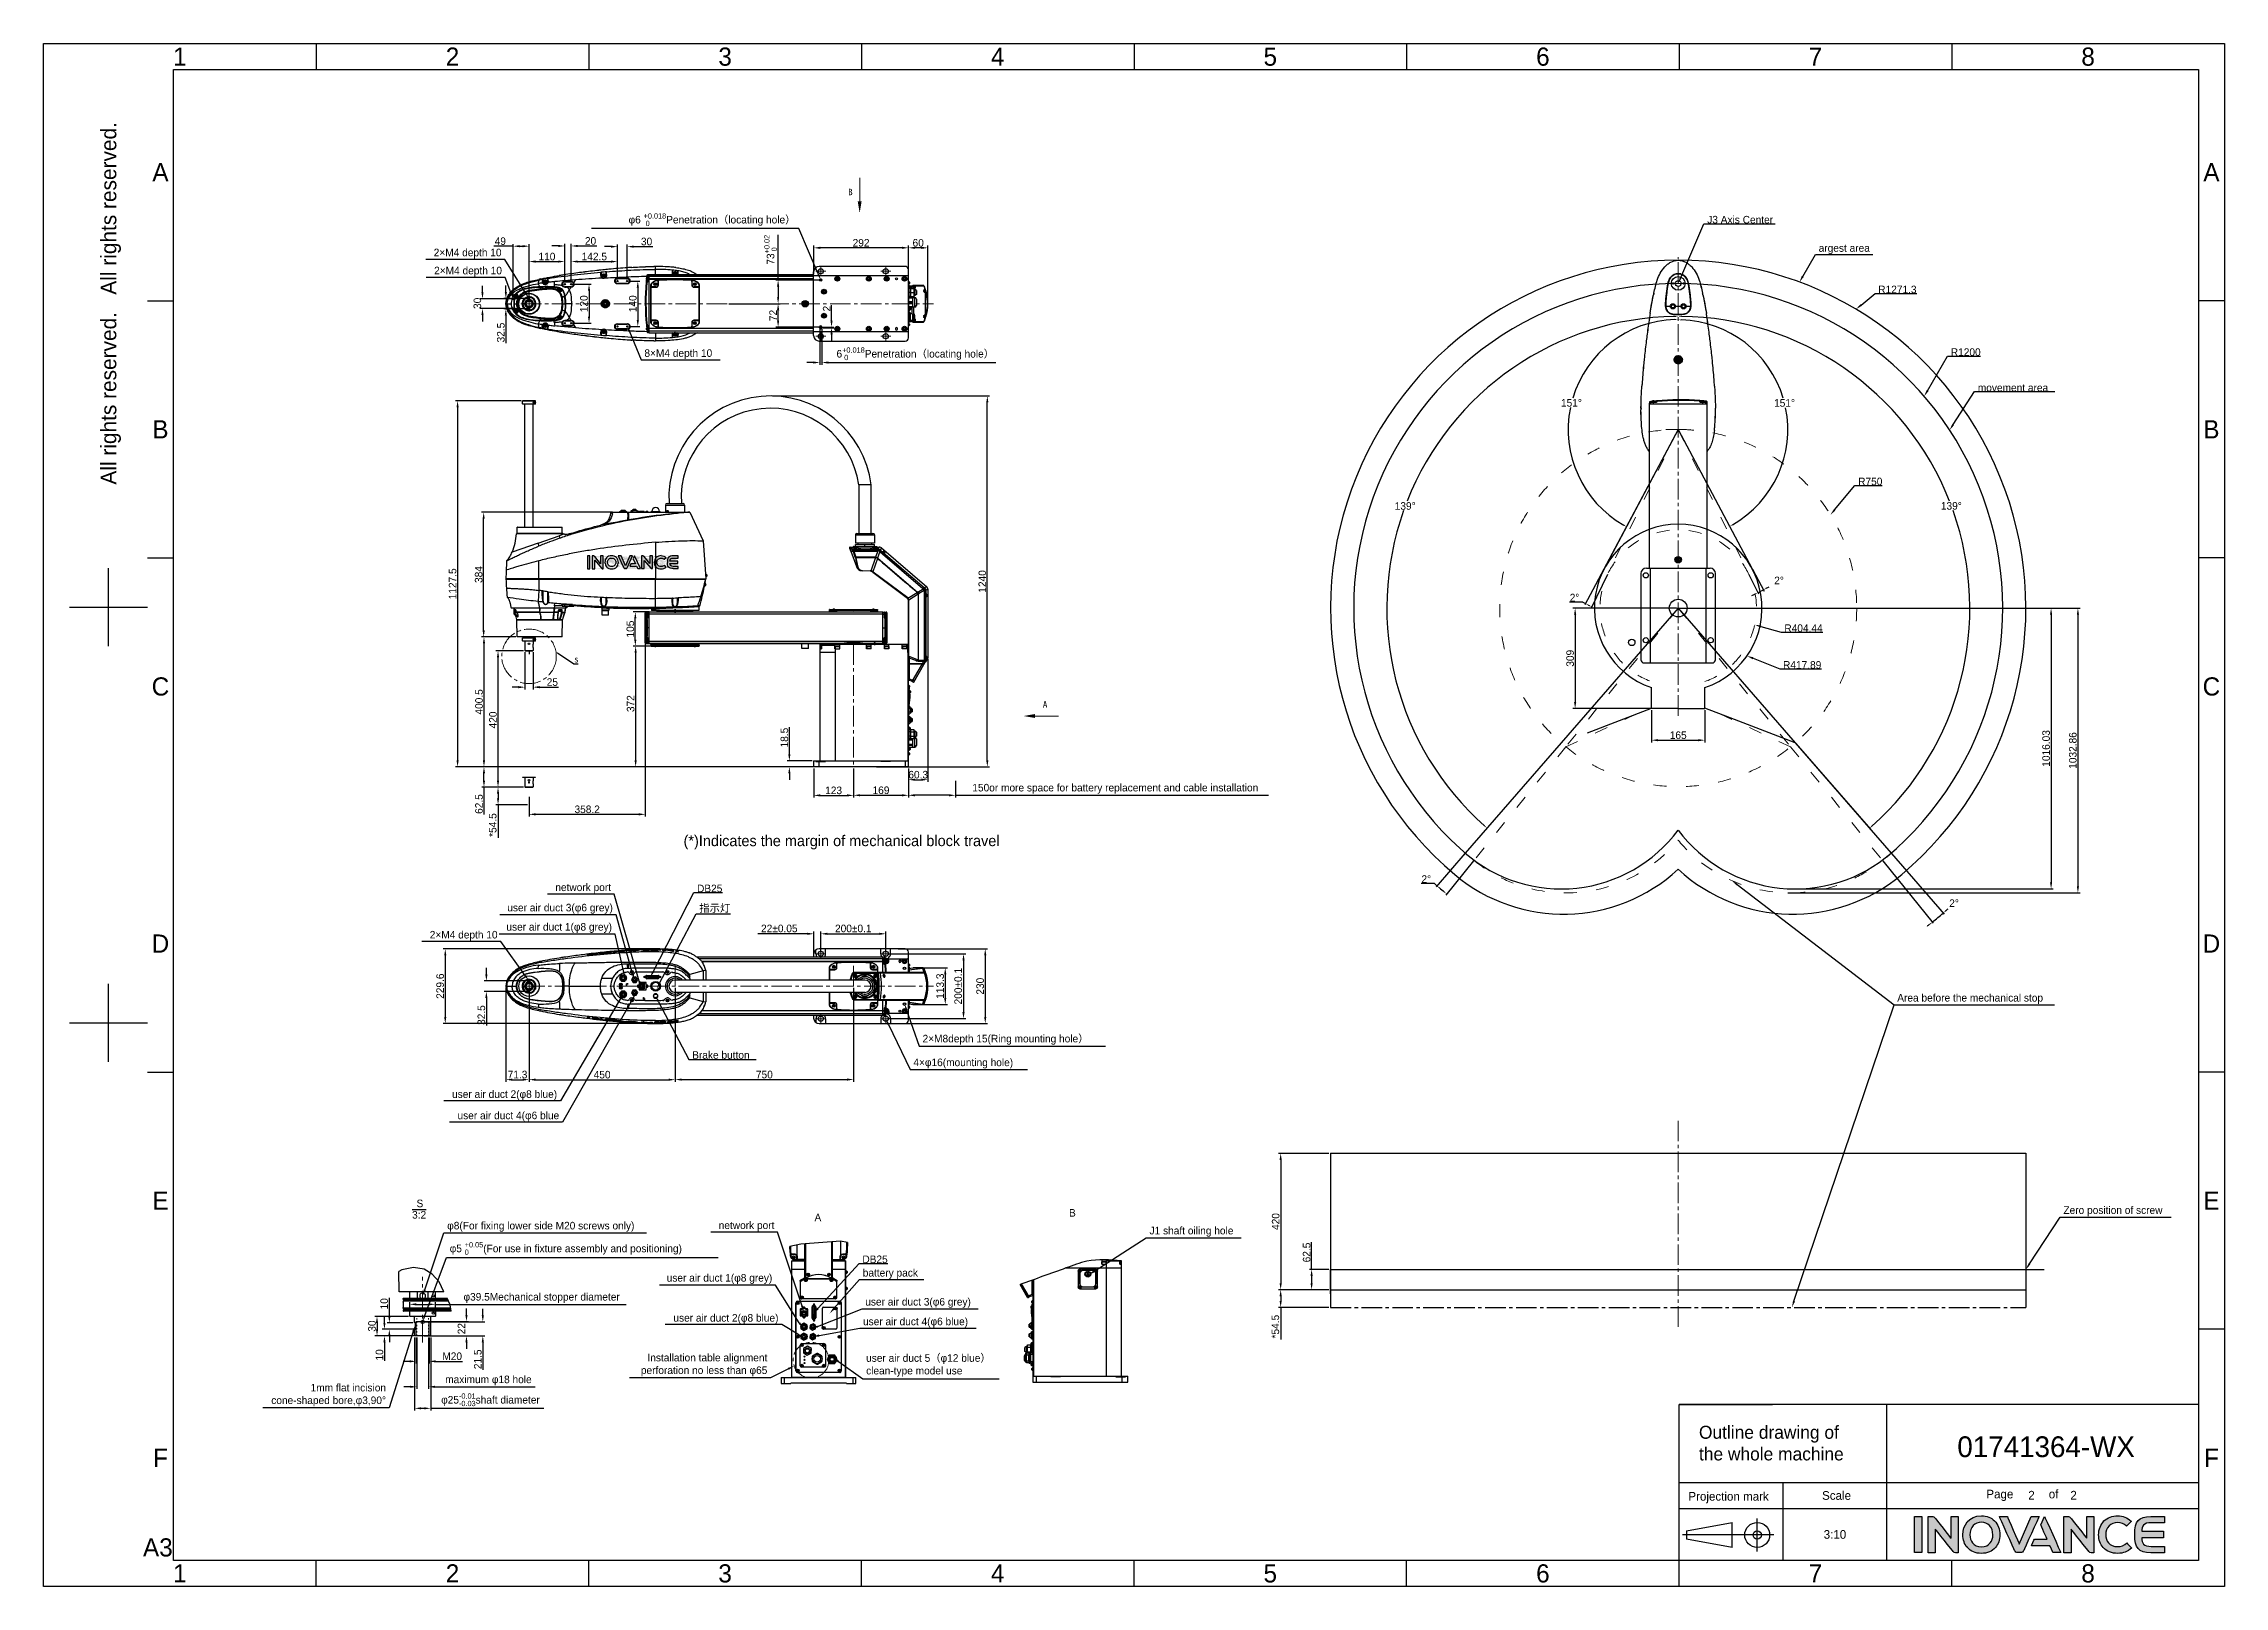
# Model space of a CAD drawing. Header units: millimetres. Extents: x 4061 to 8240, y 107 to 1541.
# Drawn here: x 6224 to 8240, y 115 to 1541 of the extents above; entities that cross this region are included whole.
import ezdxf
from ezdxf import colors
from ezdxf.entities.mleader import LeaderData, LeaderLine
from ezdxf.enums import TextEntityAlignment as Align
from ezdxf.math import Vec2, Vec3

# ---------------------------------------------------------------- set-up
doc = ezdxf.new("R2010")
doc.units = ezdxf.units.MM
doc.linetypes.add('ACAD_ISO03W100', pattern=[30, 12, -18])
doc.linetypes.add('CENTER2', pattern=[28.575, 19.05, -3.175, 3.175, -3.175])
for name, color, linetype in [('02___PRT_ALL_AXES', 7, 'Continuous'), ('03___PRT_ALL_CURVES', 7, 'Continuous'), ('09_ALL_ROUNDS', 7, 'Continuous'), ('20_ALL_FEATURES', 7, 'Continuous'), ('3_ALL_AXES', 7, 'Continuous'), ('50_ALL_DETAILS', 7, 'Continuous'), ('7_ALL_FEATURES', 7, 'Continuous'), ('尺寸标注', 7, 'Continuous')]:
    doc.layers.add(name, color=color, linetype=linetype)
doc.layers.add('logo-蓝色', color=7, linetype='Continuous', true_color=0x008ccf)
for name, color, linetype, lineweight in [('中心线层', 7, 'CENTER2', 0), ('标注层', 7, 'Continuous', 0), ('虚线层', 7, 'ACAD_ISO03W100', 0), ('轮廓实线层', 7, 'Continuous', 30)]:
    doc.layers.add(name, color=color, linetype=linetype, lineweight=lineweight)
doc.styles.get("Standard").update_dxf_attribs({"font": 'simsun.ttc'})
doc.styles.add('思源黑', font='SourceHanSansCN-Normal.ttf')
doc.dimstyles.new('尺寸标注_3_10比例', dxfattribs={"dimtxt": 7, "dimasz": 6, "dimexe": 2, "dimexo": 1.5, "dimgap": 1, "dimtad": 1, "dimdec": 1, "dimlfac": 3.333333, "dimdsep": 46, "dimtxsty": '思源黑', "dimcen": 0.09, "dimadec": 0, "dimazin": 0, "dimtp": 0.01, "dimtm": 0.01, "dimtfac": 1, "dimtdec": 1, "dimtofl": 0, "dimtmove": 0, "dimatfit": 3, "dimfxl": 0, "dimtolj": 1, "dimarcsym": 0})
doc.dimstyles.new('角度标注', dxfattribs={"dimtxt": 7, "dimasz": 3, "dimexe": 1.25, "dimexo": 0.625, "dimtad": 1, "dimtih": 1, "dimtoh": 1, "dimdsep": 46, "dimtxsty": '思源黑', "dimcen": 2.5, "dimadec": 0, "dimazin": 0, "dimtfac": 1, "dimtmove": 0, "dimatfit": 3, "dimfxl": 0, "dimarcsym": 0})

msp = doc.modelspace()

# ---------------------------------------------------------------- texts
at = {"color": 2, "style": '思源黑'}
for s, height, p in [('1', 16.8, (6350.499, 1528.881)), ('2', 16.8, (6602.499, 1528.881)), ('3', 16.8, (6854.499, 1528.881)), ('4', 16.8, (7106.499, 1528.881)), ('5', 16.8, (7358.499, 1528.881)), ('6', 16.8, (7610.499, 1528.881)), ('7', 16.8, (7862.499, 1528.881)), ('8', 16.8, (8114.499, 1528.881)), ('A', 16.8, (6332.499, 1422.081)), ('A', 16.8, (8228.499, 1422.081)), ('B', 16.8, (6332.499, 1184.481)), ('B', 16.8, (8228.499, 1184.481)), ('C', 16.8, (6332.499, 946.881)), ('C', 16.8, (8228.499, 946.881)), ('D', 16.8, (6332.499, 709.281)), ('D', 16.8, (8228.499, 709.281)), ('E', 16.8, (6332.499, 471.681)), ('E', 16.8, (8228.499, 471.681)), ('F', 16.8, (6332.499, 234.081)), ('F', 16.8, (8228.499, 234.081)), ('Projection mark', 8, (7782.14, 198.487)), ('Scale', 8, (7881.984, 199.281)), ('A3', 16.8, (6330.099, 151.281)), ('1', 16.8, (6350.499, 127.281)), ('2', 16.8, (6602.499, 127.281)), ('3', 16.8, (6854.499, 127.281)), ('4', 16.8, (7106.499, 127.281)), ('5', 16.8, (7358.499, 127.281)), ('6', 16.8, (7610.499, 127.281)), ('7', 16.8, (7862.499, 127.281)), ('8', 16.8, (8114.499, 127.281))]:
    msp.add_text(s, height=height, dxfattribs=at).set_placement(p, align=Align.MIDDLE_CENTER)
msp.add_text('All rights reserved.   All rights reserved.', height=14.4, rotation=90, dxfattribs=at).set_placement((6284.499, 1300.881), align=Align.MIDDLE_CENTER)
msp.add_text('Page           of    ', height=8, dxfattribs=at).set_placement((8059.675, 199.586), align=Align.MIDDLE)
at = {"insert": (6578.124, 472.636), "char_height": 7, "width": 19.34754, "attachment_point": 3, "line_spacing_factor": 0.9, "style": '思源黑'}
msp.add_mtext('\\pxqc;   S\\P\\pq*;{\\O3:2}', dxfattribs=at)
at = {"color": 2, "insert": (7754.779, 263.679), "char_height": 12, "width": 145.17473, "attachment_point": 1}
msp.add_mtext('{\\fSource Han Sans CN Regular|b0|i0|c0|p34;Outline drawing of the whole machine}', dxfattribs=at)
at = {"color": 7, "style": '思源黑'}
for tag, text, height, p in [('01741364-WX', '0101****-WX', 19.2, (8075.685, 244.33)), ('3:10', '1:1', 8, (7880.499, 163.281))]:
    msp.add_attdef(tag, text=text, height=height, dxfattribs=at).set_placement(p, align=Align.MIDDLE)
at = {"linetype": 'Continuous', "lineweight": 0, "ltscale": 0.3, "style": '思源黑'}
for text, p in [('1', (8062.194, 199.586)), ('2', (8101.111, 199.586))]:
    msp.add_attdef('2', text=text, height=8, dxfattribs=at).set_placement(p, align=Align.MIDDLE)
at = {"layer": '50_ALL_DETAILS', "color": 7, "linetype": 'Continuous', "char_height": 7, "width": 4.22315, "attachment_point": 1, "line_spacing_factor": 0.9, "style": '思源黑'}
for s, insert in [('B', (7172.432, 463.924)), ('A', (6937.147, 459.686))]:
    msp.add_mtext(s, dxfattribs=dict(at, insert=insert))
at = {"layer": '尺寸标注', "insert": (6816.089, 809.296), "char_height": 10, "attachment_point": 1, "style": '思源黑'}
msp.add_mtext_dynamic_manual_height_columns('(*){\\C7;Indicates the margin of mechanical block travel}', width=318.46709, gutter_width=25, heights=[0], dxfattribs=at)
at = {"layer": '标注层', "char_height": 6, "attachment_point": 1}
for s, insert in [('B', (6968.285, 1406.779)), ('A', (7148.265, 933.284))]:
    msp.add_mtext_dynamic_manual_height_columns(s, width=12.98752, gutter_width=30, heights=[0], dxfattribs=dict(at, insert=insert))

# ---------------------------------------------------------------- blocks, each defined once
blk = doc.blocks.new('*D1366')
at = {"layer": 'Defpoints', "color": 0}
for p in [(6764, 1353.3), (6755, 1321.5), (6764, 1321.5)]:
    blk.add_point(p, dxfattribs=at)
at = {"layer": '轮廓实线层', "color": 0, "lineweight": -2}
for p, q in [((6749, 1353.3), (6743, 1353.3)), ((6755, 1323), (6755, 1355.3)), ((6764, 1323), (6764, 1355.3)), ((6770, 1353.3), (6787.7, 1353.3))]:
    blk.add_line(p, q, dxfattribs=at)
at = {"layer": '轮廓实线层', "color": 0}
for points in [[(6749, 1352.3), (6749, 1354.3), (6755, 1353.3)], [(6770, 1354.3), (6770, 1352.3), (6764, 1353.3)]]:
    blk.add_solid(points, dxfattribs=at)
at = {"layer": '轮廓实线层', "color": 0, "insert": (6781.9, 1358), "char_height": 7, "attachment_point": 5, "style": '思源黑'}
blk.add_mtext('\\A1;30', dxfattribs=at)
blk = doc.blocks.new('*D1367')
at = {"layer": 'Defpoints', "color": 0}
for p in [(6712.3, 1318.5), (6712.3, 1282.5), (6728.7, 1282.5)]:
    blk.add_point(p, dxfattribs=at)
at = {"layer": '轮廓实线层', "color": 0, "lineweight": -2}
for p, q in [((6713.8, 1318.5), (6730.7, 1318.5)), ((6728.7, 1312.5), (6728.7, 1288.5)), ((6713.8, 1282.5), (6730.7, 1282.5))]:
    blk.add_line(p, q, dxfattribs=at)
at = {"layer": '轮廓实线层', "color": 0}
for points in [[(6729.7, 1312.5), (6727.7, 1312.5), (6728.7, 1318.5)], [(6727.7, 1288.5), (6729.7, 1288.5), (6728.7, 1282.5)]]:
    blk.add_solid(points, dxfattribs=at)
at = {"layer": '轮廓实线层', "color": 0, "insert": (6724, 1300.5), "char_height": 7, "attachment_point": 5, "rotation": 90, "style": '思源黑'}
blk.add_mtext('\\A1;120', dxfattribs=at)
blk = doc.blocks.new('*D1368')
at = {"layer": 'Defpoints', "color": 0}
for p in [(6764, 1321.5), (6764, 1279.5), (6773.8, 1279.5)]:
    blk.add_point(p, dxfattribs=at)
at = {"layer": '轮廓实线层', "color": 0, "lineweight": -2}
for p, q in [((6765.5, 1321.5), (6775.8, 1321.5)), ((6773.8, 1315.5), (6773.8, 1285.5)), ((6765.5, 1279.5), (6775.8, 1279.5))]:
    blk.add_line(p, q, dxfattribs=at)
at = {"layer": '轮廓实线层', "color": 0}
for points in [[(6774.8, 1315.5), (6772.8, 1315.5), (6773.8, 1321.5)], [(6772.8, 1285.5), (6774.8, 1285.5), (6773.8, 1279.5)]]:
    blk.add_solid(points, dxfattribs=at)
at = {"layer": '轮廓实线层', "color": 0, "insert": (6769.2, 1300.5), "char_height": 7, "attachment_point": 5, "rotation": 90, "style": '思源黑'}
blk.add_mtext('\\A1;140', dxfattribs=at)
blk = doc.blocks.new('*D1369')
at = {"layer": 'Defpoints', "color": 0}
for p in [(6755, 1339.5), (6712.3, 1318.5), (6755, 1321.5)]:
    blk.add_point(p, dxfattribs=at)
at = {"layer": '轮廓实线层', "color": 0, "lineweight": -2}
for p, q in [((6712.3, 1320), (6712.3, 1341.5)), ((6718.3, 1339.5), (6749, 1339.5)), ((6755, 1323), (6755, 1341.5))]:
    blk.add_line(p, q, dxfattribs=at)
at = {"layer": '轮廓实线层', "color": 0}
for points in [[(6718.3, 1340.5), (6718.3, 1338.5), (6712.3, 1339.5)], [(6749, 1338.5), (6749, 1340.5), (6755, 1339.5)]]:
    blk.add_solid(points, dxfattribs=at)
at = {"layer": '轮廓实线层', "color": 0, "insert": (6733.6, 1344.1), "char_height": 7, "attachment_point": 5, "style": '思源黑'}
blk.add_mtext('\\A1;142.5', dxfattribs=at)
blk = doc.blocks.new('*D1370')
at = {"layer": 'Defpoints', "color": 0}
for p in [(6712.3, 1353.9), (6706.3, 1318.5), (6712.3, 1318.5)]:
    blk.add_point(p, dxfattribs=at)
at = {"layer": '轮廓实线层', "color": 0, "lineweight": -2}
for p, q in [((6700.3, 1353.9), (6694.3, 1353.9)), ((6706.3, 1320), (6706.3, 1355.9)), ((6712.3, 1320), (6712.3, 1355.9)), ((6718.3, 1353.9), (6735.9, 1353.9))]:
    blk.add_line(p, q, dxfattribs=at)
at = {"layer": '轮廓实线层', "color": 0}
for points in [[(6700.3, 1352.9), (6700.3, 1354.9), (6706.3, 1353.9)], [(6718.3, 1354.9), (6718.3, 1352.9), (6712.3, 1353.9)]]:
    blk.add_solid(points, dxfattribs=at)
at = {"layer": '轮廓实线层', "color": 0, "insert": (6730.1, 1358.5), "char_height": 7, "attachment_point": 5, "style": '思源黑'}
blk.add_mtext('\\A1;20', dxfattribs=at)
blk = doc.blocks.new('*D1371')
at = {"layer": 'Defpoints', "color": 0}
for p in [(6706.3, 1339.5), (6706.3, 1318.5), (6673.3, 1300.5)]:
    blk.add_point(p, dxfattribs=at)
at = {"layer": '轮廓实线层', "color": 0, "lineweight": -2}
for p, q in [((6673.3, 1302), (6673.3, 1341.5)), ((6679.3, 1339.5), (6700.3, 1339.5)), ((6706.3, 1320), (6706.3, 1341.5))]:
    blk.add_line(p, q, dxfattribs=at)
at = {"layer": '轮廓实线层', "color": 0}
for points in [[(6679.3, 1340.5), (6679.3, 1338.5), (6673.3, 1339.5)], [(6700.3, 1338.5), (6700.3, 1340.5), (6706.3, 1339.5)]]:
    blk.add_solid(points, dxfattribs=at)
at = {"layer": '轮廓实线层', "color": 0, "insert": (6689.8, 1344.1), "char_height": 7, "attachment_point": 5, "style": '思源黑'}
blk.add_mtext('\\A1;110', dxfattribs=at)
blk = doc.blocks.new('*D1372')
at = {"layer": 'Defpoints', "color": 0}
for p in [(6630.2, 1296), (6658.6, 1305), (6658.6, 1296)]:
    blk.add_point(p, dxfattribs=at)
at = {"layer": '轮廓实线层', "color": 0, "lineweight": -2}
for p, q in [((6630.2, 1311), (6630.2, 1317)), ((6657.1, 1305), (6628.2, 1305)), ((6657.1, 1296), (6628.2, 1296)), ((6630.2, 1290), (6630.2, 1284))]:
    blk.add_line(p, q, dxfattribs=at)
at = {"layer": '轮廓实线层', "color": 0}
for points in [[(6629.2, 1311), (6631.2, 1311), (6630.2, 1305)], [(6631.2, 1290), (6629.2, 1290), (6630.2, 1296)]]:
    blk.add_solid(points, dxfattribs=at)
at = {"layer": '轮廓实线层', "color": 0, "insert": (6625.5, 1300.9), "char_height": 7, "attachment_point": 5, "rotation": 90, "style": '思源黑'}
blk.add_mtext('\\A1;30', dxfattribs=at)
blk = doc.blocks.new('*D1373')
at = {"layer": 'Defpoints', "color": 0}
for p in [(6673.3, 1353.7), (6658.6, 1305), (6673.3, 1300.5)]:
    blk.add_point(p, dxfattribs=at)
at = {"layer": '轮廓实线层', "color": 0, "lineweight": -2}
for p, q in [((6658.6, 1353.7), (6640.8, 1353.7)), ((6658.6, 1306.5), (6658.6, 1355.7)), ((6664.6, 1353.7), (6667.3, 1353.7)), ((6673.3, 1302), (6673.3, 1355.7))]:
    blk.add_line(p, q, dxfattribs=at)
at = {"layer": '轮廓实线层', "color": 0}
for points in [[(6664.6, 1354.7), (6664.6, 1352.7), (6658.6, 1353.7)], [(6667.3, 1352.7), (6667.3, 1354.7), (6673.3, 1353.7)]]:
    blk.add_solid(points, dxfattribs=at)
at = {"layer": '轮廓实线层', "color": 0, "insert": (6646.7, 1358.3), "char_height": 7, "attachment_point": 5, "style": '思源黑'}
blk.add_mtext('\\A1;49', dxfattribs=at)
blk = doc.blocks.new('*D1374')
at = {"layer": 'Defpoints', "color": 0}
for p in [(7024, 1352.2), (7024, 1326.3), (7042, 1300.5)]:
    blk.add_point(p, dxfattribs=at)
at = {"layer": '轮廓实线层', "color": 0, "lineweight": -2}
for p, q in [((7024, 1327.8), (7024, 1354.2)), ((7036, 1352.2), (7030, 1352.2)), ((7042, 1302), (7042, 1354.2))]:
    blk.add_line(p, q, dxfattribs=at)
at = {"layer": '轮廓实线层', "color": 0}
for points in [[(7030, 1353.2), (7030, 1351.2), (7024, 1352.2)], [(7036, 1351.2), (7036, 1353.2), (7042, 1352.2)]]:
    blk.add_solid(points, dxfattribs=at)
at = {"layer": '轮廓实线层', "color": 0, "insert": (7033, 1356.8), "char_height": 7, "attachment_point": 5, "style": '思源黑'}
blk.add_mtext('\\A1;60', dxfattribs=at)
blk = doc.blocks.new('*D1375')
at = {"layer": 'Defpoints', "color": 0}
for p in [(6936.4, 1352.2), (6936.4, 1326.3), (7024, 1326.3)]:
    blk.add_point(p, dxfattribs=at)
at = {"layer": '轮廓实线层', "color": 0, "lineweight": -2}
for p, q in [((6936.4, 1327.8), (6936.4, 1354.2)), ((7018, 1352.2), (6942.4, 1352.2)), ((7024, 1327.8), (7024, 1354.2))]:
    blk.add_line(p, q, dxfattribs=at)
at = {"layer": '轮廓实线层', "color": 0}
for points in [[(6942.4, 1353.2), (6942.4, 1351.2), (6936.4, 1352.2)], [(7018, 1351.2), (7018, 1353.2), (7024, 1352.2)]]:
    blk.add_solid(points, dxfattribs=at)
at = {"layer": '轮廓实线层', "color": 0, "insert": (6980.2, 1356.8), "char_height": 7, "attachment_point": 5, "style": '思源黑'}
blk.add_mtext('\\A1;292', dxfattribs=at)
blk = doc.blocks.new('*D1376')
at = {"layer": 'Defpoints', "color": 0}
for p in [(6942.1, 1278.6), (6943.9, 1278.6), (6943.9, 1246.2)]:
    blk.add_point(p, dxfattribs=at)
at = {"layer": '轮廓实线层', "color": 0, "lineweight": -2}
for p, q in [((6942.1, 1277.1), (6942.1, 1244.2)), ((6943.9, 1277.1), (6943.9, 1244.2)), ((6936.1, 1246.2), (6930.1, 1246.2)), ((6949.9, 1246.2), (7104.7, 1246.2))]:
    blk.add_line(p, q, dxfattribs=at)
at = {"layer": '轮廓实线层', "color": 0}
for points in [[(6936.1, 1245.2), (6936.1, 1247.2), (6942.1, 1246.2)], [(6949.9, 1247.2), (6949.9, 1245.2), (6943.9, 1246.2)]]:
    blk.add_solid(points, dxfattribs=at)
at = {"layer": '轮廓实线层', "color": 0, "insert": (7030.3, 1254.3), "char_height": 7, "attachment_point": 5, "style": '思源黑'}
blk.add_mtext('\\A1;\\A1;6{\\H0.7x;\\S+0.018^  0;}Penetration（locating hole）', dxfattribs=at)
blk = doc.blocks.new('*D1377')
at = {"layer": 'Defpoints', "color": 0}
for p in [(6943, 1278.9), (6943, 1278.3), (6952.9, 1278.3)]:
    blk.add_point(p, dxfattribs=at)
at = {"layer": '轮廓实线层', "color": 0, "lineweight": -2}
for p, q in [((6952.9, 1284.9), (6952.9, 1299.2)), ((6944.5, 1278.9), (6954.9, 1278.9)), ((6944.5, 1278.3), (6954.9, 1278.3)), ((6952.9, 1272.3), (6952.9, 1266.3))]:
    blk.add_line(p, q, dxfattribs=at)
at = {"layer": '轮廓实线层', "color": 0}
for points in [[(6951.9, 1284.9), (6953.9, 1284.9), (6952.9, 1278.9)], [(6953.9, 1272.3), (6951.9, 1272.3), (6952.9, 1278.3)]]:
    blk.add_solid(points, dxfattribs=at)
at = {"layer": '轮廓实线层', "color": 0, "insert": (6948.4, 1296), "char_height": 7, "attachment_point": 5, "rotation": 90, "style": '思源黑'}
blk.add_mtext('\\A1;2', dxfattribs=at)
blk = doc.blocks.new('*D1378')
at = {"layer": 'Defpoints', "color": 0}
for p in [(6856.5, 1300.5), (6903.5, 1300.5), (6943, 1278.9)]:
    blk.add_point(p, dxfattribs=at)
at = {"layer": '轮廓实线层', "color": 0, "lineweight": -2}
for p, q in [((6858, 1300.5), (6905.5, 1300.5)), ((6903.5, 1284.9), (6903.5, 1294.5)), ((6941.5, 1278.9), (6901.5, 1278.9))]:
    blk.add_line(p, q, dxfattribs=at)
at = {"layer": '轮廓实线层', "color": 0}
for points in [[(6904.5, 1294.5), (6902.5, 1294.5), (6903.5, 1300.5)], [(6902.5, 1284.9), (6904.5, 1284.9), (6903.5, 1278.9)]]:
    blk.add_solid(points, dxfattribs=at)
at = {"layer": '轮廓实线层', "color": 0, "insert": (6898.9, 1289.7), "char_height": 7, "attachment_point": 5, "rotation": 90, "style": '思源黑'}
blk.add_mtext('\\A1;72', dxfattribs=at)
blk = doc.blocks.new('*D1379')
at = {"layer": 'Defpoints', "color": 0}
for p in [(6943, 1322.4), (6856.5, 1300.5), (6903.5, 1300.5)]:
    blk.add_point(p, dxfattribs=at)
at = {"layer": '轮廓实线层', "color": 0, "lineweight": -2}
for p, q in [((6903.5, 1322.4), (6903.5, 1364.3)), ((6941.5, 1322.4), (6901.5, 1322.4)), ((6903.5, 1316.4), (6903.5, 1306.5)), ((6858, 1300.5), (6905.5, 1300.5))]:
    blk.add_line(p, q, dxfattribs=at)
at = {"layer": '轮廓实线层', "color": 0}
for points in [[(6904.5, 1316.4), (6902.5, 1316.4), (6903.5, 1322.4)], [(6902.5, 1306.5), (6904.5, 1306.5), (6903.5, 1300.5)]]:
    blk.add_solid(points, dxfattribs=at)
at = {"layer": '轮廓实线层', "color": 0, "insert": (6896.5, 1350.4), "char_height": 7, "attachment_point": 5, "rotation": 90, "style": '思源黑'}
blk.add_mtext('\\A1;73{\\A1;{\\H0.7x;\\S+0.02^  0;}}', dxfattribs=at)
blk = doc.blocks.new('*D1382')
at = {"layer": 'Defpoints', "color": 0}
for p in [(7735.6, 1019.3), (7840.6, 759.8), (8080.3, 759.8)]:
    blk.add_point(p, dxfattribs=at)
at = {"layer": '轮廓实线层', "color": 0, "lineweight": -2}
for p, q in [((7737.1, 1019.3), (8082.3, 1019.3)), ((8080.3, 1013.3), (8080.3, 765.8)), ((7842.1, 759.8), (8082.3, 759.8))]:
    blk.add_line(p, q, dxfattribs=at)
at = {"layer": '轮廓实线层', "color": 0}
for points in [[(8081.3, 1013.3), (8079.3, 1013.3), (8080.3, 1019.3)], [(8079.3, 765.8), (8081.3, 765.8), (8080.3, 759.8)]]:
    blk.add_solid(points, dxfattribs=at)
at = {"layer": '轮廓实线层', "color": 0, "insert": (8075.7, 889.6), "char_height": 7, "attachment_point": 5, "rotation": 90, "style": '思源黑'}
blk.add_mtext('\\A1;\\A1;1016.03', dxfattribs=at)
blk = doc.blocks.new('*D1383')
at = {"layer": 'Defpoints', "color": 0}
for p in [(7735.6, 1019.3), (7835.5, 756.1), (8105.1, 756.1)]:
    blk.add_point(p, dxfattribs=at)
at = {"layer": '轮廓实线层', "color": 0, "lineweight": -2}
for p, q in [((7737.1, 1019.3), (8107.1, 1019.3)), ((8105.1, 1013.3), (8105.1, 762.1)), ((7837, 756.1), (8107.1, 756.1))]:
    blk.add_line(p, q, dxfattribs=at)
at = {"layer": '轮廓实线层', "color": 0}
for points in [[(8106.1, 1013.3), (8104.1, 1013.3), (8105.1, 1019.3)], [(8104.1, 762.1), (8106.1, 762.1), (8105.1, 756.1)]]:
    blk.add_solid(points, dxfattribs=at)
at = {"layer": '轮廓实线层', "color": 0, "insert": (8100.4, 887.7), "char_height": 7, "attachment_point": 5, "rotation": 90, "style": '思源黑'}
blk.add_mtext('\\A1;\\A1;1032.86', dxfattribs=at)
blk = doc.blocks.new('*D1384')
at = {"layer": 'Defpoints', "color": 0}
for p in [(7735.6, 1343.4), (7540.7, 1205.3), (7735.6, 919.7), (7627.3, 894.8), (7538.8, 792.9)]:
    blk.add_point(p, dxfattribs=at)
at = {"layer": '轮廓实线层', "color": 0, "lineweight": -2}
for start, end in [(90.638, 158.5119), (160.4817, 228.362)]:
    blk.add_arc((7735.6, 1019.3), 269.4, start, end, dxfattribs=at)
at = {"layer": '轮廓实线层', "color": 0}
for points in [[(7732.6, 1288.2), (7732.6, 1289.2), (7735.6, 1288.7)], [(7556.3, 817.6), (7556.9, 818.3), (7558.8, 816)]]:
    blk.add_solid(points, dxfattribs=at)
at = {"layer": '轮廓实线层', "color": 0, "insert": (7483.2, 1113.6), "char_height": 7, "attachment_point": 5, "style": '思源黑'}
blk.add_mtext('139°', dxfattribs=at)
blk = doc.blocks.new('*D1385')
at = {"layer": 'Defpoints', "color": 0}
for p in [(7735.6, 1343.4), (7735.6, 1019.3), (8004.9, 1006.8), (7735.6, 919.7), (7843.8, 894.8)]:
    blk.add_point(p, dxfattribs=at)
at = {"layer": '轮廓实线层', "color": 0, "lineweight": -2}
blk.add_line((7844.3, 894.3), (7913.3, 814.9), dxfattribs=at)
for start, end in [(21.4873, 89.3625), (311.6375, 19.519)]:
    blk.add_arc((7735.6, 1019.3), 269.6, start, end, dxfattribs=at)
at = {"layer": '轮廓实线层', "color": 0}
for points in [[(7738.6, 1289.4), (7738.6, 1288.4), (7735.6, 1288.9)], [(7914.4, 818.2), (7915.1, 817.4), (7912.5, 815.8)]]:
    blk.add_solid(points, dxfattribs=at)
at = {"layer": '轮廓实线层', "color": 0, "insert": (7988.1, 1113.7), "char_height": 7, "attachment_point": 5, "style": '思源黑'}
blk.add_mtext('139°', dxfattribs=at)
blk = doc.blocks.new('*D1386')
at = {"layer": 'Defpoints', "color": 0}
for p in [(7735.6, 1343.4), (7656.9, 1248.8), (7735.6, 1184.3), (7672.2, 1065.1), (7735.6, 919.7)]:
    blk.add_point(p, dxfattribs=at)
at = {"layer": '轮廓实线层', "color": 0, "lineweight": -2}
for start, end in [(91.6902, 163.4667), (168.5056, 240.3098)]:
    blk.add_arc((7735.6, 1184.3), 101.7, start, end, dxfattribs=at)
at = {"layer": '轮廓实线层', "color": 0}
for points in [[(7732.6, 1285.5), (7732.6, 1286.5), (7735.6, 1286)], [(7685, 1095.5), (7685.5, 1096.4), (7687.8, 1094.5)]]:
    blk.add_solid(points, dxfattribs=at)
at = {"layer": '轮廓实线层', "color": 0, "insert": (7636.9, 1208.9), "char_height": 7, "attachment_point": 5, "style": '思源黑'}
blk.add_mtext('151°', dxfattribs=at)
blk = doc.blocks.new('*D1387')
at = {"layer": 'Defpoints', "color": 0}
for p in [(7735.6, 1343.4), (7735.6, 1184.3), (7834.9, 1164.4), (7804, 1055.7), (7735.6, 919.7)]:
    blk.add_point(p, dxfattribs=at)
at = {"layer": '轮廓实线层', "color": 0, "lineweight": -2}
for start, end in [(16.5433, 88.3031), (299.6969, 11.4845)]:
    blk.add_arc((7735.6, 1184.3), 101.3, start, end, dxfattribs=at)
at = {"layer": '轮廓实线层', "color": 0}
for points in [[(7738.6, 1286.1), (7738.6, 1285.1), (7735.6, 1285.6)], [(7785.5, 1096.7), (7786, 1095.9), (7783.1, 1094.9)]]:
    blk.add_solid(points, dxfattribs=at)
at = {"layer": '轮廓实线层', "color": 0, "insert": (7833.9, 1208.8), "char_height": 7, "attachment_point": 5, "style": '思源黑'}
blk.add_mtext('151°', dxfattribs=at)
blk = doc.blocks.new('*D1388')
at = {"layer": 'Defpoints', "color": 0}
for p in [(7735.6, 1184.3), (7735.6, 1184.3), (7670.6, 1051), (7672.2, 1065.1), (7653.8, 1021.4)]:
    blk.add_point(p, dxfattribs=at)
at = {"layer": '轮廓实线层', "color": 0, "lineweight": -2}
for p, q in [((7671.9, 1064.5), (7649.4, 1022.2)), ((7670.3, 1050.4), (7655.1, 1019.3)), ((7647.4, 1024.8), (7635.2, 1024.8))]:
    blk.add_line(p, q, dxfattribs=at)
for start, end in [(241.0571, 242), (242.9429, 243.0571)]:
    blk.add_arc((7735.6, 1184.3), 182.3, start, end, dxfattribs=at)
at = {"layer": '轮廓实线层', "color": 0}
for points in [[(7652.9, 1022.4), (7652.4, 1021.5), (7650, 1023.3)], [(7652.8, 1021.3), (7653.2, 1022.2), (7655.7, 1020.4)]]:
    blk.add_solid(points, dxfattribs=at)
at = {"layer": '轮廓实线层', "color": 0, "insert": (7639.8, 1029), "char_height": 7, "attachment_point": 5, "style": '思源黑'}
blk.add_mtext('2%%d', dxfattribs=at)
blk = doc.blocks.new('*D1389')
at = {"layer": 'Defpoints', "color": 0}
for p in [(7735.6, 1184.3), (7735.6, 1184.3), (7800.6, 1051), (7804, 1055.7), (7810.9, 1034.4)]:
    blk.add_point(p, dxfattribs=at)
at = {"layer": '轮廓实线层', "color": 0, "lineweight": -2}
for p, q in [((7800.9, 1050.4), (7809.7, 1032.4)), ((7804.3, 1055.1), (7815, 1035))]:
    blk.add_line(p, q, dxfattribs=at)
for start, end in [(293.9512, 294.9756), (296, 298), (299.0244, 300.0488)]:
    blk.add_arc((7735.6, 1184.3), 167.8, start, end, dxfattribs=at)
at = {"layer": '轮廓实线层', "color": 0}
for points in [[(7806.7, 1031.7), (7806.2, 1032.6), (7809.1, 1033.5)], [(7816.8, 1038), (7817.2, 1037.1), (7814.4, 1036.1)]]:
    blk.add_solid(points, dxfattribs=at)
at = {"layer": '轮廓实线层', "color": 0, "insert": (7828.8, 1044.8), "char_height": 7, "attachment_point": 5, "style": '思源黑'}
blk.add_mtext('2%%d', dxfattribs=at)
blk = doc.blocks.new('*D1390')
at = {"layer": 'Defpoints', "color": 0}
for p in [(7627.3, 894.8), (7631.8, 891.1), (7538.8, 792.9), (7546.8, 786.2), (7518.6, 757.6)]:
    blk.add_point(p, dxfattribs=at)
at = {"layer": '轮廓实线层', "color": 0, "lineweight": -2}
for p, q in [((7538.4, 792.4), (7511.7, 761.7)), ((7546.4, 785.7), (7520.8, 754.1)), ((7510.3, 764.7), (7498.1, 764.7))]:
    blk.add_line(p, q, dxfattribs=at)
for start, end in [(228.4945, 229), (229.5055, 230.4945)]:
    blk.add_arc((7735.6, 1019.3), 340, start, end, dxfattribs=at)
at = {"layer": '轮廓实线层', "color": 0}
for points in [[(7515.1, 761.1), (7514.5, 760.4), (7512.5, 762.7)], [(7519, 756.6), (7519.6, 757.3), (7521.6, 755.1)]]:
    blk.add_solid(points, dxfattribs=at)
at = {"layer": '轮廓实线层', "color": 0, "insert": (7502.7, 768.9), "char_height": 7, "attachment_point": 5, "style": '思源黑'}
blk.add_mtext('2°', dxfattribs=at)
blk = doc.blocks.new('*D1391')
at = {"layer": 'Defpoints', "color": 0}
for p in [(7839.4, 891.1), (7843.8, 894.8), (7932.4, 792.9), (7924.4, 786.2), (7973.9, 731.9)]:
    blk.add_point(p, dxfattribs=at)
at = {"layer": '轮廓实线层', "color": 0, "lineweight": -2}
for p, q in [((7932.8, 792.4), (7981.4, 736.5)), ((7924.8, 785.7), (7971.4, 728.1))]:
    blk.add_line(p, q, dxfattribs=at)
for start, end in [(308.0794, 308.5397), (309, 311), (311.4603, 311.9206)]:
    blk.add_arc((7735.6, 1019.3), 373.4, start, end, dxfattribs=at)
at = {"layer": '轮廓实线层', "color": 0}
for points in [[(7968.6, 726.8), (7967.9, 727.6), (7970.6, 729.1)], [(7982.5, 739.8), (7983.2, 739.1), (7980.6, 737.5)]]:
    blk.add_solid(points, dxfattribs=at)
at = {"layer": '轮廓实线层', "color": 0, "insert": (7990.6, 746.6), "char_height": 7, "attachment_point": 5, "style": '思源黑'}
blk.add_mtext('2%%d', dxfattribs=at)
blk = doc.blocks.new('*D1392')
at = {"layer": 'Defpoints', "color": 0}
for p in [(7414.2, 515.4), (7368.1, 389.4), (7414.2, 389.4)]:
    blk.add_point(p, dxfattribs=at)
at = {"layer": '轮廓实线层', "color": 0, "lineweight": -2}
for p, q in [((7412.7, 515.4), (7366.1, 515.4)), ((7368.1, 509.4), (7368.1, 395.4)), ((7412.7, 389.4), (7366.1, 389.4))]:
    blk.add_line(p, q, dxfattribs=at)
at = {"layer": '轮廓实线层', "color": 0}
for points in [[(7369.1, 509.4), (7367.1, 509.4), (7368.1, 515.4)], [(7367.1, 395.4), (7369.1, 395.4), (7368.1, 389.4)]]:
    blk.add_solid(points, dxfattribs=at)
at = {"layer": '轮廓实线层', "color": 0, "insert": (7363.5, 452.4), "char_height": 7, "attachment_point": 5, "rotation": 90, "style": '思源黑'}
blk.add_mtext('\\A1;420', dxfattribs=at)
blk = doc.blocks.new('*D1394')
at = {"layer": 'Defpoints', "color": 0}
for p in [(6792.3, 984.2), (6771.8, 872.6), (6961.3, 872.6)]:
    blk.add_point(p, dxfattribs=at)
at = {"layer": '轮廓实线层', "color": 0, "lineweight": -2}
for p, q in [((6790.8, 984.2), (6769.8, 984.2)), ((6771.8, 978.2), (6771.8, 878.6)), ((6959.8, 872.6), (6769.8, 872.6))]:
    blk.add_line(p, q, dxfattribs=at)
at = {"layer": '轮廓实线层', "color": 0}
for points in [[(6772.8, 978.2), (6770.8, 978.2), (6771.8, 984.2)], [(6770.8, 878.6), (6772.8, 878.6), (6771.8, 872.6)]]:
    blk.add_solid(points, dxfattribs=at)
at = {"layer": '轮廓实线层', "color": 0, "insert": (6767.2, 931), "char_height": 7, "attachment_point": 5, "rotation": 90, "style": '思源黑'}
blk.add_mtext('\\A1;372', dxfattribs=at)
blk = doc.blocks.new('*D1395')
at = {"layer": 'Defpoints', "color": 0}
for p in [(6771.5, 1015.7), (6785.9, 1015.7), (6800.9, 984.2)]:
    blk.add_point(p, dxfattribs=at)
at = {"layer": '轮廓实线层', "color": 0, "lineweight": -2}
for p, q in [((6784.4, 1015.7), (6769.5, 1015.7)), ((6771.5, 990.2), (6771.5, 1009.7)), ((6799.4, 984.2), (6769.5, 984.2))]:
    blk.add_line(p, q, dxfattribs=at)
at = {"layer": '轮廓实线层', "color": 0}
for points in [[(6772.5, 1009.7), (6770.5, 1009.7), (6771.5, 1015.7)], [(6770.5, 990.2), (6772.5, 990.2), (6771.5, 984.2)]]:
    blk.add_solid(points, dxfattribs=at)
at = {"layer": '轮廓实线层', "color": 0, "insert": (6766.9, 999.9), "char_height": 7, "attachment_point": 5, "rotation": 90, "style": '思源黑'}
blk.add_mtext('\\A1;105', dxfattribs=at)
blk = doc.blocks.new('*D1396')
at = {"layer": 'Defpoints', "color": 0}
for p in [(6780.7, 997.5), (6673.3, 846.3), (6780.7, 828.7)]:
    blk.add_point(p, dxfattribs=at)
at = {"layer": '轮廓实线层', "color": 0, "lineweight": -2}
for p, q in [((6780.7, 996), (6780.7, 826.7)), ((6673.3, 844.8), (6673.3, 826.7)), ((6679.3, 828.7), (6774.7, 828.7))]:
    blk.add_line(p, q, dxfattribs=at)
at = {"layer": '轮廓实线层', "color": 0}
for points in [[(6679.3, 829.7), (6679.3, 827.7), (6673.3, 828.7)], [(6774.7, 827.7), (6774.7, 829.7), (6780.7, 828.7)]]:
    blk.add_solid(points, dxfattribs=at)
at = {"layer": '轮廓实线层', "color": 0, "insert": (6727, 833.3), "char_height": 7, "attachment_point": 5, "style": '思源黑'}
blk.add_mtext('\\A1;358.2', dxfattribs=at)
blk = doc.blocks.new('*D1397')
at = {"layer": 'Defpoints', "color": 0}
for p in [(6631.3, 1107.9), (6751.9, 1107.9), (6662.4, 992.7)]:
    blk.add_point(p, dxfattribs=at)
at = {"layer": '轮廓实线层', "color": 0, "lineweight": -2}
for p, q in [((6750.4, 1107.9), (6629.3, 1107.9)), ((6631.3, 998.7), (6631.3, 1101.9)), ((6660.9, 992.7), (6629.3, 992.7))]:
    blk.add_line(p, q, dxfattribs=at)
at = {"layer": '轮廓实线层', "color": 0}
for points in [[(6632.3, 1101.9), (6630.3, 1101.9), (6631.3, 1107.9)], [(6630.3, 998.7), (6632.3, 998.7), (6631.3, 992.7)]]:
    blk.add_solid(points, dxfattribs=at)
at = {"layer": '轮廓实线层', "color": 0, "insert": (6626.7, 1050.3), "char_height": 7, "attachment_point": 5, "rotation": 90, "style": '思源黑'}
blk.add_mtext('\\A1;384', dxfattribs=at)
blk = doc.blocks.new('*D1398')
at = {"layer": 'Defpoints', "color": 0}
for p in [(6662.4, 992.7), (6631.6, 872.6), (6936.4, 872.6)]:
    blk.add_point(p, dxfattribs=at)
at = {"layer": '轮廓实线层', "color": 0, "lineweight": -2}
for p, q in [((6660.9, 992.7), (6629.6, 992.7)), ((6631.6, 986.7), (6631.6, 878.6)), ((6934.9, 872.6), (6629.6, 872.6))]:
    blk.add_line(p, q, dxfattribs=at)
at = {"layer": '轮廓实线层', "color": 0}
for points in [[(6632.6, 986.7), (6630.6, 986.7), (6631.6, 992.7)], [(6630.6, 878.6), (6632.6, 878.6), (6631.6, 872.6)]]:
    blk.add_solid(points, dxfattribs=at)
at = {"layer": '轮廓实线层', "color": 0, "insert": (6627, 932.6), "char_height": 7, "attachment_point": 5, "rotation": 90, "style": '思源黑'}
blk.add_mtext('\\A1;400.5', dxfattribs=at)
blk = doc.blocks.new('*D1399')
at = {"layer": 'Defpoints', "color": 0}
for p in [(6913.9, 878.1), (6936.4, 878.1), (6936.4, 872.6)]:
    blk.add_point(p, dxfattribs=at)
at = {"layer": '轮廓实线层', "color": 0, "lineweight": -2}
for p, q in [((6913.9, 884.1), (6913.9, 909.1)), ((6934.9, 878.1), (6911.9, 878.1)), ((6934.9, 872.6), (6911.9, 872.6)), ((6913.9, 866.6), (6913.9, 860.6))]:
    blk.add_line(p, q, dxfattribs=at)
at = {"layer": '轮廓实线层', "color": 0}
for points in [[(6912.9, 884.1), (6914.9, 884.1), (6913.9, 878.1)], [(6914.9, 866.6), (6912.9, 866.6), (6913.9, 872.6)]]:
    blk.add_solid(points, dxfattribs=at)
at = {"layer": '轮廓实线层', "color": 0, "insert": (6909.3, 899.6), "char_height": 7, "attachment_point": 5, "rotation": 90, "style": '思源黑'}
blk.add_mtext('\\A1;18.5', dxfattribs=at)
blk = doc.blocks.new('*D1400')
at = {"layer": 'Defpoints', "color": 0}
for p in [(6896.7, 1215.3), (7096.9, 1215.3), (6992.9, 872.6)]:
    blk.add_point(p, dxfattribs=at)
at = {"layer": '轮廓实线层', "color": 0, "lineweight": -2}
for p, q in [((6898.2, 1215.3), (7098.9, 1215.3)), ((7096.9, 878.6), (7096.9, 1209.3)), ((6994.4, 872.6), (7098.9, 872.6))]:
    blk.add_line(p, q, dxfattribs=at)
at = {"layer": '轮廓实线层', "color": 0}
for points in [[(7097.9, 1209.3), (7095.9, 1209.3), (7096.9, 1215.3)], [(7095.9, 878.6), (7097.9, 878.6), (7096.9, 872.6)]]:
    blk.add_solid(points, dxfattribs=at)
at = {"layer": '轮廓实线层', "color": 0, "insert": (7092.3, 1043.9), "char_height": 7, "attachment_point": 5, "rotation": 90, "style": '思源黑'}
blk.add_mtext('\\A1;\\A1;1240', dxfattribs=at)
blk = doc.blocks.new('*D1402')
at = {"layer": 'Defpoints', "color": 0}
for p in [(6651.9, 669.9), (6673.3, 669.9), (6673.3, 583.5)]:
    blk.add_point(p, dxfattribs=at)
at = {"layer": '轮廓实线层', "color": 0, "lineweight": -2}
for p, q in [((6651.9, 668.4), (6651.9, 581.5)), ((6673.3, 668.4), (6673.3, 581.5)), ((6657.9, 583.5), (6667.3, 583.5))]:
    blk.add_line(p, q, dxfattribs=at)
at = {"layer": '轮廓实线层', "color": 0}
for points in [[(6657.9, 584.5), (6657.9, 582.5), (6651.9, 583.5)], [(6667.3, 582.5), (6667.3, 584.5), (6673.3, 583.5)]]:
    blk.add_solid(points, dxfattribs=at)
at = {"layer": '轮廓实线层', "color": 0, "insert": (6662.6, 588.2), "char_height": 7, "attachment_point": 5, "style": '思源黑'}
blk.add_mtext('\\A1;71.3', dxfattribs=at)
blk = doc.blocks.new('*D1403')
at = {"layer": 'Defpoints', "color": 0}
for p in [(6673.3, 669.9), (6808.3, 669.9), (6808.3, 583.5)]:
    blk.add_point(p, dxfattribs=at)
at = {"layer": '轮廓实线层', "color": 0, "lineweight": -2}
for p, q in [((6673.3, 668.4), (6673.3, 581.5)), ((6808.3, 668.4), (6808.3, 581.5)), ((6679.3, 583.5), (6802.3, 583.5))]:
    blk.add_line(p, q, dxfattribs=at)
at = {"layer": '轮廓实线层', "color": 0}
for points in [[(6679.3, 584.5), (6679.3, 582.5), (6673.3, 583.5)], [(6802.3, 582.5), (6802.3, 584.5), (6808.3, 583.5)]]:
    blk.add_solid(points, dxfattribs=at)
at = {"layer": '轮廓实线层', "color": 0, "insert": (6740.8, 588.1), "char_height": 7, "attachment_point": 5, "style": '思源黑'}
blk.add_mtext('\\A1;450', dxfattribs=at)
blk = doc.blocks.new('*D1404')
at = {"layer": 'Defpoints', "color": 0}
for p in [(6936.4, 872.6), (6973.3, 872.6), (6973.3, 846.2)]:
    blk.add_point(p, dxfattribs=at)
at = {"layer": '轮廓实线层', "color": 0, "lineweight": -2}
for p, q in [((6936.4, 871.1), (6936.4, 844.2)), ((6973.3, 871.1), (6973.3, 844.2)), ((6942.4, 846.2), (6967.3, 846.2))]:
    blk.add_line(p, q, dxfattribs=at)
at = {"layer": '轮廓实线层', "color": 0}
for points in [[(6942.4, 847.2), (6942.4, 845.2), (6936.4, 846.2)], [(6967.3, 845.2), (6967.3, 847.2), (6973.3, 846.2)]]:
    blk.add_solid(points, dxfattribs=at)
at = {"layer": '轮廓实线层', "color": 0, "insert": (6954.8, 850.8), "char_height": 7, "attachment_point": 5, "style": '思源黑'}
blk.add_mtext('\\A1;123', dxfattribs=at)
blk = doc.blocks.new('*D1405')
at = {"layer": 'Defpoints', "color": 0}
for p in [(6973.3, 872.6), (7024, 872.6), (7024, 846.3)]:
    blk.add_point(p, dxfattribs=at)
at = {"layer": '轮廓实线层', "color": 0, "lineweight": -2}
for p, q in [((6973.3, 871.1), (6973.3, 844.3)), ((7024, 871.1), (7024, 844.3)), ((6979.3, 846.3), (7018, 846.3))]:
    blk.add_line(p, q, dxfattribs=at)
at = {"layer": '轮廓实线层', "color": 0}
for points in [[(6979.3, 847.3), (6979.3, 845.3), (6973.3, 846.3)], [(7018, 845.3), (7018, 847.3), (7024, 846.3)]]:
    blk.add_solid(points, dxfattribs=at)
at = {"layer": '轮廓实线层', "color": 0, "insert": (6998.6, 850.9), "char_height": 7, "attachment_point": 5, "style": '思源黑'}
blk.add_mtext('\\A1;169', dxfattribs=at)
blk = doc.blocks.new('*D1406')
at = {"layer": 'Defpoints', "color": 0}
for p in [(6808.3, 669.9), (6973.3, 669.9), (6973.3, 583.6)]:
    blk.add_point(p, dxfattribs=at)
at = {"layer": '轮廓实线层', "color": 0, "lineweight": -2}
for p, q in [((6808.3, 668.4), (6808.3, 581.6)), ((6973.3, 668.4), (6973.3, 581.6)), ((6814.3, 583.6), (6967.3, 583.6))]:
    blk.add_line(p, q, dxfattribs=at)
at = {"layer": '轮廓实线层', "color": 0}
for points in [[(6814.3, 584.6), (6814.3, 582.6), (6808.3, 583.6)], [(6967.3, 582.6), (6967.3, 584.6), (6973.3, 583.6)]]:
    blk.add_solid(points, dxfattribs=at)
at = {"layer": '轮廓实线层', "color": 0, "insert": (6890.8, 588.2), "char_height": 7, "attachment_point": 5, "style": '思源黑'}
blk.add_mtext('\\A1;\\A1;750', dxfattribs=at)
blk = doc.blocks.new('*D1409')
at = {"layer": 'Defpoints', "color": 0}
for p in [(7003, 718.3), (6943, 699.9), (7003, 699.9)]:
    blk.add_point(p, dxfattribs=at)
at = {"layer": '轮廓实线层', "color": 0, "lineweight": -2}
for p, q in [((6943, 701.4), (6943, 720.3)), ((6949, 718.3), (6997, 718.3)), ((7003, 701.4), (7003, 720.3))]:
    blk.add_line(p, q, dxfattribs=at)
at = {"layer": '轮廓实线层', "color": 0}
for points in [[(6949, 719.3), (6949, 717.3), (6943, 718.3)], [(6997, 717.3), (6997, 719.3), (7003, 718.3)]]:
    blk.add_solid(points, dxfattribs=at)
at = {"layer": '轮廓实线层', "color": 0, "insert": (6973, 723.2), "char_height": 7, "attachment_point": 5, "style": '思源黑'}
blk.add_mtext('\\A1;200±0.1', dxfattribs=at)
blk = doc.blocks.new('*D1410')
at = {"layer": 'Defpoints', "color": 0}
for p in [(7003, 699.9), (7003, 639.9), (7074.9, 639.9)]:
    blk.add_point(p, dxfattribs=at)
at = {"layer": '轮廓实线层', "color": 0, "lineweight": -2}
for p, q in [((7004.5, 699.9), (7076.9, 699.9)), ((7074.9, 693.9), (7074.9, 645.9)), ((7004.5, 639.9), (7076.9, 639.9))]:
    blk.add_line(p, q, dxfattribs=at)
at = {"layer": '轮廓实线层', "color": 0}
for points in [[(7075.9, 693.9), (7073.9, 693.9), (7074.9, 699.9)], [(7073.9, 645.9), (7075.9, 645.9), (7074.9, 639.9)]]:
    blk.add_solid(points, dxfattribs=at)
at = {"layer": '轮廓实线层', "color": 0, "insert": (7070, 669.9), "char_height": 7, "attachment_point": 5, "rotation": 90, "style": '思源黑'}
blk.add_mtext('\\A1;200±0.1', dxfattribs=at)
blk = doc.blocks.new('*D1411')
at = {"layer": 'Defpoints', "color": 0}
for p in [(7013.1, 704.4), (7012.8, 635.4), (7095, 635.4)]:
    blk.add_point(p, dxfattribs=at)
at = {"layer": '轮廓实线层', "color": 0, "lineweight": -2}
for p, q in [((7014.6, 704.4), (7097, 704.4)), ((7095, 698.4), (7095, 641.4)), ((7014.3, 635.4), (7097, 635.4))]:
    blk.add_line(p, q, dxfattribs=at)
at = {"layer": '轮廓实线层', "color": 0}
for points in [[(7096, 698.4), (7094, 698.4), (7095, 704.4)], [(7094, 641.4), (7096, 641.4), (7095, 635.4)]]:
    blk.add_solid(points, dxfattribs=at)
at = {"layer": '轮廓实线层', "color": 0, "insert": (7090.3, 669.9), "char_height": 7, "attachment_point": 5, "rotation": 90, "style": '思源黑'}
blk.add_mtext('\\A1;230', dxfattribs=at)
blk = doc.blocks.new('*D1412')
at = {"layer": 'Defpoints', "color": 0}
for p in [(7033.6, 686.9), (7032, 652.9), (7058, 652.9)]:
    blk.add_point(p, dxfattribs=at)
at = {"layer": '轮廓实线层', "color": 0, "lineweight": -2}
for p, q in [((7035.1, 686.9), (7060, 686.9)), ((7058, 680.9), (7058, 658.9)), ((7033.5, 652.9), (7060, 652.9))]:
    blk.add_line(p, q, dxfattribs=at)
at = {"layer": '轮廓实线层', "color": 0}
for points in [[(7059, 680.9), (7057, 680.9), (7058, 686.9)], [(7057, 658.9), (7059, 658.9), (7058, 652.9)]]:
    blk.add_solid(points, dxfattribs=at)
at = {"layer": '轮廓实线层', "color": 0, "insert": (7053.3, 669.9), "char_height": 7, "attachment_point": 5, "rotation": 90, "style": '思源黑'}
blk.add_mtext('\\A1;113.3', dxfattribs=at)
blk = doc.blocks.new('*D1413')
at = {"layer": 'Defpoints', "color": 0}
for p in [(6790.2, 704.3), (6595.8, 635.4), (6790.2, 635.4)]:
    blk.add_point(p, dxfattribs=at)
at = {"layer": '轮廓实线层', "color": 0, "lineweight": -2}
for p, q in [((6788.7, 704.3), (6593.8, 704.3)), ((6595.8, 698.3), (6595.8, 641.4)), ((6788.7, 635.4), (6593.8, 635.4))]:
    blk.add_line(p, q, dxfattribs=at)
at = {"layer": '轮廓实线层', "color": 0}
for points in [[(6596.8, 698.3), (6594.8, 698.3), (6595.8, 704.3)], [(6594.8, 641.4), (6596.8, 641.4), (6595.8, 635.4)]]:
    blk.add_solid(points, dxfattribs=at)
at = {"layer": '轮廓实线层', "color": 0, "insert": (6591.1, 669.9), "char_height": 7, "attachment_point": 5, "rotation": 90, "style": '思源黑'}
blk.add_mtext('\\A1;229.6', dxfattribs=at)
blk = doc.blocks.new('*D1414')
at = {"layer": 'Defpoints', "color": 0}
for p in [(7042, 973.5), (7024, 872.6), (7042, 860.7)]:
    blk.add_point(p, dxfattribs=at)
at = {"layer": '轮廓实线层', "color": 0, "lineweight": -2}
for p, q in [((7042, 972), (7042, 858.7)), ((7024, 871.1), (7024, 858.7)), ((7030, 860.7), (7036, 860.7))]:
    blk.add_line(p, q, dxfattribs=at)
at = {"layer": '轮廓实线层', "color": 0}
for points in [[(7030, 861.7), (7030, 859.7), (7024, 860.7)], [(7036, 859.7), (7036, 861.7), (7042, 860.7)]]:
    blk.add_solid(points, dxfattribs=at)
at = {"layer": '轮廓实线层', "color": 0, "insert": (7033, 865.3), "char_height": 7, "attachment_point": 5, "style": '思源黑'}
blk.add_mtext('\\A1;60.3', dxfattribs=at)
blk = doc.blocks.new('*D1421')
at = {"layer": 'Defpoints', "color": 0}
for p in [(7414.2, 389.4), (7368.1, 373.1), (7414.2, 373.1)]:
    blk.add_point(p, dxfattribs=at)
at = {"layer": '轮廓实线层', "color": 0, "lineweight": -2}
for p, q in [((7412.7, 389.4), (7366.1, 389.4)), ((7368.1, 383.4), (7368.1, 379.1)), ((7412.7, 373.1), (7366.1, 373.1)), ((7368.1, 373.1), (7368.1, 343.5))]:
    blk.add_line(p, q, dxfattribs=at)
at = {"layer": '轮廓实线层', "color": 0}
for points in [[(7369.1, 383.4), (7367.1, 383.4), (7368.1, 389.4)], [(7367.1, 379.1), (7369.1, 379.1), (7368.1, 373.1)]]:
    blk.add_solid(points, dxfattribs=at)
at = {"layer": '轮廓实线层', "color": 0, "insert": (7363.2, 355.3), "char_height": 7, "attachment_point": 5, "rotation": 90, "style": '思源黑'}
blk.add_mtext('\\A1;*54.5', dxfattribs=at)
blk = doc.blocks.new('*D1424')
at = {"layer": 'Defpoints', "color": 0}
for p in [(6631.6, 872.6), (6631.6, 872.6), (6669.7, 853.8)]:
    blk.add_point(p, dxfattribs=at)
at = {"layer": '轮廓实线层', "color": 0, "lineweight": -2}
for p, q in [((6630.1, 872.6), (6629.6, 872.6)), ((6668.2, 853.8), (6629.6, 853.8)), ((6631.6, 859.8), (6631.6, 866.6)), ((6631.6, 853.8), (6631.6, 828.5))]:
    blk.add_line(p, q, dxfattribs=at)
at = {"layer": '轮廓实线层', "color": 0}
for points in [[(6632.6, 866.6), (6630.6, 866.6), (6631.6, 872.6)], [(6630.6, 859.8), (6632.6, 859.8), (6631.6, 853.8)]]:
    blk.add_solid(points, dxfattribs=at)
at = {"layer": '轮廓实线层', "color": 0, "insert": (6627, 838.2), "char_height": 7, "attachment_point": 5, "rotation": 90, "style": '思源黑'}
blk.add_mtext('\\A1;62.5', dxfattribs=at)
blk = doc.blocks.new('*D1425')
at = {"layer": 'Defpoints', "color": 0}
for p in [(6669.7, 853.8), (6644.6, 837.5), (6673.3, 837.5)]:
    blk.add_point(p, dxfattribs=at)
at = {"layer": '轮廓实线层', "color": 0, "lineweight": -2}
for p, q in [((6668.2, 853.8), (6642.6, 853.8)), ((6644.6, 847.8), (6644.6, 843.5)), ((6671.8, 837.5), (6642.6, 837.5)), ((6644.6, 837.5), (6644.6, 807))]:
    blk.add_line(p, q, dxfattribs=at)
at = {"layer": '轮廓实线层', "color": 0}
for points in [[(6645.6, 847.8), (6643.6, 847.8), (6644.6, 853.8)], [(6643.6, 843.5), (6645.6, 843.5), (6644.6, 837.5)]]:
    blk.add_solid(points, dxfattribs=at)
at = {"layer": '轮廓实线层', "color": 0, "insert": (6639.7, 818.8), "char_height": 7, "attachment_point": 5, "rotation": 90, "style": '思源黑'}
blk.add_mtext('\\A1;*54.5', dxfattribs=at)
blk = doc.blocks.new('*D1428')
at = {"layer": 'Defpoints', "color": 0}
for p in [(6943, 718.3), (6936.4, 696.6), (6943, 704.4)]:
    blk.add_point(p, dxfattribs=at)
at = {"layer": '轮廓实线层', "color": 0, "lineweight": -2}
for p, q in [((6930.4, 718.3), (6884.9, 718.3)), ((6936.4, 698.1), (6936.4, 720.3)), ((6943, 705.9), (6943, 720.3)), ((6949, 718.3), (6955, 718.3))]:
    blk.add_line(p, q, dxfattribs=at)
at = {"layer": '轮廓实线层', "color": 0}
for points in [[(6930.4, 717.3), (6930.4, 719.3), (6936.4, 718.3)], [(6949, 719.3), (6949, 717.3), (6943, 718.3)]]:
    blk.add_solid(points, dxfattribs=at)
at = {"layer": '轮廓实线层', "color": 0, "insert": (6904.6, 723.2), "char_height": 7, "attachment_point": 5, "style": '思源黑'}
blk.add_mtext('\\A1;22±0.05', dxfattribs=at)
blk = doc.blocks.new('*D1429')
at = {"layer": 'Defpoints', "color": 0}
for p in [(7024, 857.8), (7067.5, 861.2), (7024, 846.3)]:
    blk.add_point(p, dxfattribs=at)
at = {"layer": '轮廓实线层', "color": 0, "lineweight": -2}
for p, q in [((7024, 856.3), (7024, 844.3)), ((7067.5, 859.7), (7067.5, 844.3)), ((7061.5, 846.3), (7030, 846.3)), ((7067.5, 846.3), (7356.9, 846.3))]:
    blk.add_line(p, q, dxfattribs=at)
at = {"layer": '轮廓实线层', "color": 0}
for points in [[(7030, 847.3), (7030, 845.3), (7024, 846.3)], [(7061.5, 845.3), (7061.5, 847.3), (7067.5, 846.3)]]:
    blk.add_solid(points, dxfattribs=at)
at = {"layer": '轮廓实线层', "color": 0, "insert": (7215.2, 852.3), "char_height": 7, "attachment_point": 5, "style": '思源黑'}
blk.add_mtext('\\A1;150or more space for battery replacement and cable installation', dxfattribs=at)
blk = doc.blocks.new('*D1435')
at = {"color": 0, "lineweight": -2}
for p, q in [((7734.1, 1019.3), (7638.3, 1019.3)), ((7640.3, 1013.3), (7640.3, 932.6)), ((7734.1, 926.6), (7638.3, 926.6))]:
    blk.add_line(p, q, dxfattribs=at)
at = {"color": 0}
for points in [[(7641.3, 1013.3), (7639.3, 1013.3), (7640.3, 1019.3)], [(7639.3, 932.6), (7641.3, 932.6), (7640.3, 926.6)]]:
    blk.add_solid(points, dxfattribs=at)
at = {"layer": 'Defpoints', "color": 0}
for p in [(7735.6, 1019.3), (7640.3, 926.6), (7735.6, 926.6)]:
    blk.add_point(p, dxfattribs=at)
at = {"color": 0, "insert": (7635.7, 972.9), "char_height": 7, "attachment_point": 5, "rotation": 90, "style": '思源黑'}
blk.add_mtext('\\A1;309', dxfattribs=at)
blk = doc.blocks.new('*D1436')
at = {"color": 0, "lineweight": -2}
for p, q in [((7710.8, 925.1), (7710.8, 895.2)), ((7760.3, 925.1), (7760.3, 895.2)), ((7716.8, 897.2), (7754.3, 897.2))]:
    blk.add_line(p, q, dxfattribs=at)
at = {"color": 0}
for points in [[(7716.8, 898.2), (7716.8, 896.2), (7710.8, 897.2)], [(7754.3, 896.2), (7754.3, 898.2), (7760.3, 897.2)]]:
    blk.add_solid(points, dxfattribs=at)
at = {"layer": 'Defpoints', "color": 0}
for p in [(7710.8, 926.6), (7760.3, 926.6), (7760.3, 897.2)]:
    blk.add_point(p, dxfattribs=at)
at = {"color": 0, "insert": (7735.6, 901.8), "char_height": 7, "attachment_point": 5, "style": '思源黑'}
blk.add_mtext('\\A1;165', dxfattribs=at)
blk = doc.blocks.new('*D1488')
at = {"color": 0, "lineweight": -2}
for p, q in [((7396.7, 408.2), (7396.7, 433.5)), ((7412.7, 408.2), (7394.7, 408.2)), ((7412.7, 389.4), (7394.7, 389.4)), ((7396.7, 402.2), (7396.7, 395.4))]:
    blk.add_line(p, q, dxfattribs=at)
at = {"color": 0}
for points in [[(7397.7, 402.2), (7395.7, 402.2), (7396.7, 408.2)], [(7395.7, 395.4), (7397.7, 395.4), (7396.7, 389.4)]]:
    blk.add_solid(points, dxfattribs=at)
at = {"layer": 'Defpoints', "color": 0}
for p in [(7414.2, 408.2), (7396.7, 389.4), (7414.2, 389.4)]:
    blk.add_point(p, dxfattribs=at)
at = {"color": 0, "insert": (7392.1, 423.8), "char_height": 7, "attachment_point": 5, "rotation": 90, "style": '思源黑'}
blk.add_mtext('\\A1;62.5', dxfattribs=at)
blk = doc.blocks.new('*D1516')
at = {"color": 0, "lineweight": -2}
for p, q in [((6669.5, 978.5), (6669.5, 944.2)), ((6677, 978.5), (6677, 944.2)), ((6663.5, 946.2), (6657.5, 946.2)), ((6683, 946.2), (6700.6, 946.2))]:
    blk.add_line(p, q, dxfattribs=at)
at = {"color": 0}
for points in [[(6663.5, 945.2), (6663.5, 947.2), (6669.5, 946.2)], [(6683, 947.2), (6683, 945.2), (6677, 946.2)]]:
    blk.add_solid(points, dxfattribs=at)
at = {"layer": 'Defpoints', "color": 0}
for p in [(6669.5, 980), (6677, 980), (6677, 946.2)]:
    blk.add_point(p, dxfattribs=at)
at = {"color": 0, "insert": (6694.8, 950.9), "char_height": 7, "attachment_point": 5, "style": '思源黑'}
blk.add_mtext('\\A1;25', dxfattribs=at)
blk = doc.blocks.new('*D1519')
at = {"color": 0, "lineweight": -2}
for p, q in [((6668.2, 979.8), (6642.6, 979.8)), ((6644.6, 859.8), (6644.6, 973.8)), ((6668.2, 853.8), (6642.6, 853.8))]:
    blk.add_line(p, q, dxfattribs=at)
at = {"color": 0}
for points in [[(6645.6, 973.8), (6643.6, 973.8), (6644.6, 979.8)], [(6643.6, 859.8), (6645.6, 859.8), (6644.6, 853.8)]]:
    blk.add_solid(points, dxfattribs=at)
at = {"layer": 'Defpoints', "color": 0}
for p in [(6644.6, 979.8), (6669.7, 979.8), (6669.7, 853.8)]:
    blk.add_point(p, dxfattribs=at)
at = {"color": 0, "insert": (6639.9, 915.9), "char_height": 7, "attachment_point": 5, "rotation": 90, "style": '思源黑'}
blk.add_mtext('\\A1;420', dxfattribs=at)
blk = doc.blocks.new('*D1520')
at = {"color": 0, "lineweight": -2}
for p, q in [((6666, 1210.8), (6605.2, 1210.8)), ((6607.2, 1204.8), (6607.2, 878.6)), ((6934.9, 872.6), (6605.2, 872.6))]:
    blk.add_line(p, q, dxfattribs=at)
at = {"color": 0}
for points in [[(6608.2, 1204.8), (6606.2, 1204.8), (6607.2, 1210.8)], [(6606.2, 878.6), (6608.2, 878.6), (6607.2, 872.6)]]:
    blk.add_solid(points, dxfattribs=at)
at = {"layer": 'Defpoints', "color": 0}
for p in [(6667.5, 1210.8), (6607.2, 872.6), (6936.4, 872.6)]:
    blk.add_point(p, dxfattribs=at)
at = {"color": 0, "insert": (6602.6, 1041.7), "char_height": 7, "attachment_point": 5, "rotation": 90, "style": '思源黑'}
blk.add_mtext('\\A1;1127.5', dxfattribs=at)
blk = doc.blocks.new('*D1528')
at = {"color": 0, "lineweight": -2}
for p, q in [((6633.8, 680.7), (6633.8, 686.7)), ((6671.8, 674.7), (6631.8, 674.7)), ((6671.8, 665), (6631.8, 665)), ((6633.8, 659), (6633.8, 633.5))]:
    blk.add_line(p, q, dxfattribs=at)
at = {"color": 0}
for points in [[(6632.8, 680.7), (6634.8, 680.7), (6633.8, 674.7)], [(6634.8, 659), (6632.8, 659), (6633.8, 665)]]:
    blk.add_solid(points, dxfattribs=at)
at = {"layer": 'Defpoints', "color": 0}
for p in [(6673.3, 674.7), (6633.8, 665), (6673.3, 665)]:
    blk.add_point(p, dxfattribs=at)
at = {"color": 0, "insert": (6629.2, 643.2), "char_height": 7, "attachment_point": 5, "rotation": 90, "style": '思源黑'}
blk.add_mtext('\\A1;32.5', dxfattribs=at)
blk = doc.blocks.new('*D1535')
at = {"color": 0, "lineweight": -2}
for p, q in [((6651.8, 1311.4), (6651.8, 1317.4)), ((6671.8, 1305.4), (6649.8, 1305.4)), ((6671.8, 1295.7), (6649.8, 1295.7)), ((6651.8, 1289.7), (6651.8, 1264.1))]:
    blk.add_line(p, q, dxfattribs=at)
at = {"color": 0}
for points in [[(6650.8, 1311.4), (6652.8, 1311.4), (6651.8, 1305.4)], [(6652.8, 1289.7), (6650.8, 1289.7), (6651.8, 1295.7)]]:
    blk.add_solid(points, dxfattribs=at)
at = {"layer": 'Defpoints', "color": 0}
for p in [(6651.8, 1295.7), (6673.3, 1305.4), (6673.3, 1295.7)]:
    blk.add_point(p, dxfattribs=at)
at = {"color": 0, "insert": (6647.2, 1273.9), "char_height": 7, "attachment_point": 5, "rotation": 90, "style": '思源黑'}
blk.add_mtext('\\A1;32.5', dxfattribs=at)
blk = doc.blocks.new('*D1584')
at = {"layer": 'Defpoints', "color": 0}
for p in [(6574.9, 359.7), (6574.9, 346.8), (6630.5, 346.8)]:
    blk.add_point(p, dxfattribs=at)
at = {"layer": '轮廓实线层', "color": 0, "lineweight": -2}
for p, q in [((6630.5, 365.7), (6630.5, 371.7)), ((6576.4, 359.7), (6632.5, 359.7)), ((6576.4, 346.8), (6632.5, 346.8)), ((6630.5, 340.8), (6630.5, 315.4))]:
    blk.add_line(p, q, dxfattribs=at)
at = {"layer": '轮廓实线层', "color": 0}
for points in [[(6629.5, 365.7), (6631.5, 365.7), (6630.5, 359.7)], [(6631.5, 340.8), (6629.5, 340.8), (6630.5, 346.8)]]:
    blk.add_solid(points, dxfattribs=at)
at = {"layer": '轮廓实线层', "color": 0, "insert": (6625.9, 325.1), "char_height": 7, "attachment_point": 5, "rotation": 90, "style": '思源黑'}
blk.add_mtext('\\A1;21.5', dxfattribs=at)
blk = doc.blocks.new('*D1585')
at = {"layer": 'Defpoints', "color": 0}
for p in [(6567.4, 346.8), (6582.4, 346.8), (6582.4, 279.8)]:
    blk.add_point(p, dxfattribs=at)
at = {"layer": '轮廓实线层', "color": 0, "lineweight": -2}
for p, q in [((6567.4, 345.3), (6567.4, 277.8)), ((6582.4, 345.3), (6582.4, 277.8)), ((6573.4, 279.8), (6576.4, 279.8)), ((6582.4, 279.8), (6686.9, 279.8))]:
    blk.add_line(p, q, dxfattribs=at)
at = {"layer": '轮廓实线层', "color": 0}
for points in [[(6573.4, 280.8), (6573.4, 278.8), (6567.4, 279.8)], [(6576.4, 278.8), (6576.4, 280.8), (6582.4, 279.8)]]:
    blk.add_solid(points, dxfattribs=at)
at = {"layer": '轮廓实线层', "color": 0, "insert": (6637.6, 287.7), "char_height": 7, "attachment_point": 5, "style": '思源黑'}
blk.add_mtext('\\A1;φ25{\\H0.7x;\\S-0.01^ -0.03;}{\\A1;\\C7;shaft diameter}', dxfattribs=at)
blk = doc.blocks.new('*D1586')
at = {"layer": 'Defpoints', "color": 0}
for p in [(6563, 365.1), (6586.7, 375.9), (6586.7, 365.1)]:
    blk.add_point(p, dxfattribs=at)
at = {"layer": '轮廓实线层', "color": 0, "lineweight": -2}
for p, q in [((6563, 366.6), (6563, 377.9)), ((6569, 375.9), (6580.7, 375.9)), ((6586.7, 366.6), (6586.7, 377.9)), ((6586.7, 375.9), (6762.9, 375.9))]:
    blk.add_line(p, q, dxfattribs=at)
at = {"layer": '轮廓实线层', "color": 0}
for points in [[(6569, 376.9), (6569, 374.9), (6563, 375.9)], [(6580.7, 374.9), (6580.7, 376.9), (6586.7, 375.9)]]:
    blk.add_solid(points, dxfattribs=at)
at = {"layer": '轮廓实线层', "color": 0, "insert": (6684.9, 381.8), "char_height": 7, "attachment_point": 5, "style": '思源黑'}
blk.add_mtext('\\A1;φ39.5Mechanical stopper diameter', dxfattribs=at)
blk = doc.blocks.new('*D1587')
at = {"layer": 'Defpoints', "color": 0}
for p in [(6563.3, 364.8), (6532.7, 346.8), (6567.4, 346.8)]:
    blk.add_point(p, dxfattribs=at)
at = {"layer": '轮廓实线层', "color": 0, "lineweight": -2}
for p, q in [((6561.8, 364.8), (6530.7, 364.8)), ((6565.9, 346.8), (6530.7, 346.8)), ((6532.7, 358.8), (6532.7, 352.8))]:
    blk.add_line(p, q, dxfattribs=at)
at = {"layer": '轮廓实线层', "color": 0}
for points in [[(6533.7, 358.8), (6531.7, 358.8), (6532.7, 364.8)], [(6531.7, 352.8), (6533.7, 352.8), (6532.7, 346.8)]]:
    blk.add_solid(points, dxfattribs=at)
at = {"layer": '轮廓实线层', "color": 0, "insert": (6528.1, 355.8), "char_height": 7, "attachment_point": 5, "rotation": 90, "style": '思源黑'}
blk.add_mtext('\\A1;30', dxfattribs=at)
blk = doc.blocks.new('*D1588')
at = {"layer": 'Defpoints', "color": 0}
for p in [(6569.5, 346.8), (6580.3, 346.8), (6580.3, 299.7)]:
    blk.add_point(p, dxfattribs=at)
at = {"layer": '轮廓实线层', "color": 0, "lineweight": -2}
for p, q in [((6569.5, 345.3), (6569.5, 297.7)), ((6580.3, 345.3), (6580.3, 297.7)), ((6563.5, 299.7), (6557.5, 299.7)), ((6586.3, 299.7), (6679, 299.7))]:
    blk.add_line(p, q, dxfattribs=at)
at = {"layer": '轮廓实线层', "color": 0}
for points in [[(6563.5, 298.7), (6563.5, 300.7), (6569.5, 299.7)], [(6586.3, 300.7), (6586.3, 298.7), (6580.3, 299.7)]]:
    blk.add_solid(points, dxfattribs=at)
at = {"layer": '轮廓实线层', "color": 0, "insert": (6635.7, 305.5), "char_height": 7, "attachment_point": 5, "style": '思源黑'}
blk.add_mtext('\\A1;{\\C7;maximum φ18 hole}', dxfattribs=at)
blk = doc.blocks.new('*D1589')
at = {"layer": 'Defpoints', "color": 0}
for p in [(6544.1, 352.8), (6567.4, 358.8), (6567.4, 352.8)]:
    blk.add_point(p, dxfattribs=at)
at = {"layer": '轮廓实线层', "color": 0, "lineweight": -2}
for p, q in [((6544.1, 364.8), (6544.1, 382)), ((6565.9, 358.8), (6542.1, 358.8)), ((6565.9, 352.8), (6542.1, 352.8)), ((6544.1, 346.8), (6544.1, 340.8))]:
    blk.add_line(p, q, dxfattribs=at)
at = {"layer": '轮廓实线层', "color": 0}
for points in [[(6543.1, 364.8), (6545.1, 364.8), (6544.1, 358.8)], [(6545.1, 346.8), (6543.1, 346.8), (6544.1, 352.8)]]:
    blk.add_solid(points, dxfattribs=at)
at = {"layer": '轮廓实线层', "color": 0, "insert": (6539.4, 376.4), "char_height": 7, "attachment_point": 5, "rotation": 90, "style": '思源黑'}
blk.add_mtext('\\A1;10', dxfattribs=at)
blk = doc.blocks.new('*D1590')
at = {"layer": 'Defpoints', "color": 0}
for p in [(6539.6, 346.8), (6568, 352.8), (6568, 346.8)]:
    blk.add_point(p, dxfattribs=at)
at = {"layer": '轮廓实线层', "color": 0, "lineweight": -2}
for p, q in [((6539.6, 358.8), (6539.6, 364.8)), ((6566.5, 352.8), (6537.6, 352.8)), ((6566.5, 346.8), (6537.6, 346.8)), ((6539.6, 340.8), (6539.6, 323.6))]:
    blk.add_line(p, q, dxfattribs=at)
at = {"layer": '轮廓实线层', "color": 0}
for points in [[(6538.6, 358.8), (6540.6, 358.8), (6539.6, 352.8)], [(6540.6, 340.8), (6538.6, 340.8), (6539.6, 346.8)]]:
    blk.add_solid(points, dxfattribs=at)
at = {"layer": '轮廓实线层', "color": 0, "insert": (6535, 329.2), "char_height": 7, "attachment_point": 5, "rotation": 90, "style": '思源黑'}
blk.add_mtext('\\A1;10', dxfattribs=at)
blk = doc.blocks.new('*D1591')
at = {"layer": 'Defpoints', "color": 0}
for p in [(6574.9, 360), (6574.9, 346.8), (6615.4, 360)]:
    blk.add_point(p, dxfattribs=at)
at = {"layer": '轮廓实线层', "color": 0, "lineweight": -2}
for p, q in [((6615.4, 366), (6615.4, 372)), ((6576.4, 360), (6617.4, 360)), ((6576.4, 346.8), (6617.4, 346.8)), ((6615.4, 340.8), (6615.4, 334.8))]:
    blk.add_line(p, q, dxfattribs=at)
at = {"layer": '轮廓实线层', "color": 0}
for points in [[(6614.4, 366), (6616.4, 366), (6615.4, 360)], [(6616.4, 340.8), (6614.4, 340.8), (6615.4, 346.8)]]:
    blk.add_solid(points, dxfattribs=at)
at = {"layer": '轮廓实线层', "color": 0, "insert": (6610.8, 353.4), "char_height": 7, "attachment_point": 5, "rotation": 90, "style": '思源黑'}
blk.add_mtext('\\A1;22', dxfattribs=at)
blk = doc.blocks.new('*D1592')
at = {"layer": 'Defpoints', "color": 0}
for p in [(6568.9, 346.8), (6580.9, 346.8), (6580.9, 323.2)]:
    blk.add_point(p, dxfattribs=at)
at = {"layer": '轮廓实线层', "color": 0, "lineweight": -2}
for p, q in [((6568.9, 345.3), (6568.9, 321.2)), ((6580.9, 345.3), (6580.9, 321.2)), ((6562.9, 323.2), (6556.9, 323.2)), ((6586.9, 323.2), (6611.6, 323.2))]:
    blk.add_line(p, q, dxfattribs=at)
at = {"layer": '轮廓实线层', "color": 0}
for points in [[(6562.9, 322.2), (6562.9, 324.2), (6568.9, 323.2)], [(6586.9, 324.2), (6586.9, 322.2), (6580.9, 323.2)]]:
    blk.add_solid(points, dxfattribs=at)
at = {"layer": '轮廓实线层', "color": 0, "insert": (6602.2, 327.9), "char_height": 7, "attachment_point": 5, "style": '思源黑'}
blk.add_mtext('\\A1;M20', dxfattribs=at)

# ---------------------------------------------------------------- dimensions: what is measured, and where the dimension line sits
for base, p1, p2, picture, middle in [((6651.827, 1295.655), (6673.255, 1305.405), (6673.255, 1295.655), '*D1535', (6647.196, 1273.89)), ((6607.242, 872.556), (6667.482, 1210.806), (6936.355, 872.556), '*D1520', (6602.616, 1041.681)), ((7640.338, 926.598), (7735.591, 1019.298), (7735.591, 926.598), '*D1435', (7635.707, 972.948)), ((6633.827, 664.994), (6673.255, 674.744), (6673.255, 664.994), '*D1528', (6629.196, 643.229))]:
    dim = msp.add_linear_dim(base=base, p1=p1, p2=p2, angle=90, dimstyle='尺寸标注_3_10比例')
    dim.commit()
    dim.dimension.update_dxf_attribs({"geometry": picture, "text_midpoint": middle})
for base, p1, p2, picture, middle in [((6644.559, 979.806), (6669.655, 853.806), (6669.655, 979.806), '*D1519', (6644.559, 915.949)), ((7396.688, 389.449), (7414.19, 408.199), (7414.19, 389.449), '*D1488', (7396.688, 423.833))]:
    dim = msp.add_linear_dim(base=base, p1=p1, p2=p2, angle=90, dimstyle='尺寸标注_3_10比例')
    dim.commit()
    dim.dimension.update_dxf_attribs({"geometry": picture, "text_midpoint": middle, "dimtype": 160})
for base, p1, p2, picture, middle in [((6677.005, 946.225), (6669.505, 979.956), (6677.005, 979.956), '*D1516', (6694.806, 950.851)), ((7760.341, 897.186), (7710.841, 926.598), (7760.341, 926.598), '*D1436', (7735.591, 901.812))]:
    dim = msp.add_linear_dim(base=base, p1=p1, p2=p2, dimstyle='尺寸标注_3_10比例')
    dim.commit()
    dim.dimension.update_dxf_attribs({"geometry": picture, "text_midpoint": middle})
at = {"layer": '轮廓实线层'}
for base, p1, p2, picture, middle in [((6673.255, 1353.689), (6658.555, 1305.03), (6673.255, 1300.53), '*D1373', (6646.659, 1353.689)), ((6712.255, 1353.876), (6706.255, 1318.53), (6712.255, 1318.53), '*D1370', (6730.07, 1353.876)), ((6764.005, 1353.323), (6755.005, 1321.53), (6764.005, 1321.53), '*D1366', (6781.869, 1353.323)), ((6780.726, 828.704), (6673.255, 846.306), (6780.726, 997.508), '*D1396', (6726.991, 828.704)), ((7042.030267517, 860.689299571), (7023.955267517, 872.556214147), (7042.030267517, 973.513230131), '*D1414', (7032.992767517, 860.689299571))]:
    dim = msp.add_linear_dim(base=base, p1=p1, p2=p2, dimstyle='尺寸标注_3_10比例', dxfattribs=at)
    dim.commit()
    dim.dimension.update_dxf_attribs({"geometry": picture, "text_midpoint": middle, "dimtype": 160})
for base, p1, p2, text, picture, middle in [((6903.479, 1300.53), (6942.955, 1322.43), (6856.493, 1300.53), '<>{\\A1;{\\H0.7x;\\S+0.02^  0;}}', '*D1379', (6903.479, 1350.387)), ((6644.559, 837.456), (6669.655, 853.806), (6673.257, 837.456), '*<>', '*D1425', (6644.559, 818.774)), ((7074.894, 639.869), (7002.955, 699.869), (7002.955, 639.869), '<>±0.1', '*D1410', (7074.894, 669.869)), ((7368.091, 373.099), (7414.19, 389.449), (7414.19, 373.099), '*<>', '*D1421', (7368.091, 355.316)), ((6539.61, 346.803), (6567.983, 352.803), (6567.983, 346.803), '10', '*D1590', (6539.61, 329.222)), ((6544.074, 352.803), (6567.383, 358.803), (6567.384, 352.803), '10', '*D1589', (6544.074, 376.384)), ((6615.392, 360.003), (6574.883, 346.803), (6574.883, 360.003), '22', '*D1591', (6615.392, 353.403)), ((6630.503, 346.803), (6574.883, 359.703), (6574.883, 346.803), '21.5', '*D1584', (6630.503, 325.087))]:
    dim = msp.add_linear_dim(base=base, p1=p1, p2=p2, angle=90, text=text, dimstyle='尺寸标注_3_10比例', dxfattribs=at)
    dim.commit()
    dim.dimension.update_dxf_attribs({"geometry": picture, "text_midpoint": middle, "dimtype": 160})
for base, p1, p2, picture, middle in [((6936.355, 1352.179), (7023.955, 1326.33), (6936.355, 1326.33), '*D1375', (6980.155, 1356.805)), ((7023.9553, 1352.1955), (7041.97, 1300.5302), (7023.9553, 1326.3302), '*D1374', (7032.9626, 1356.8216)), ((6706.255, 1339.477), (6673.255, 1300.53), (6706.255, 1318.53), '*D1371', (6689.755, 1344.104)), ((6755.005, 1339.499), (6712.255, 1318.53), (6755.005, 1321.53), '*D1369', (6733.63, 1344.125)), ((6973.255, 846.152), (6936.355, 872.556), (6973.255, 872.556), '*D1404', (6954.805, 850.782)), ((7023.955, 846.309), (6973.255, 872.556), (7023.955, 872.556), '*D1405', (6998.605, 850.935)), ((6673.255, 583.544), (6651.863, 669.869), (6673.255, 669.869), '*D1402', (6662.559, 588.175)), ((6808.255, 583.463), (6673.255, 669.869), (6808.255, 669.869), '*D1403', (6740.755, 588.089))]:
    dim = msp.add_linear_dim(base=base, p1=p1, p2=p2, dimstyle='尺寸标注_3_10比例', dxfattribs=at)
    dim.commit()
    dim.dimension.update_dxf_attribs({"geometry": picture, "text_midpoint": middle})
for base, line1, line2, text, picture, middle in [((7540.71, 1205.313), ((7735.591, 919.687), (7735.591, 1343.425)), ((7627.342, 894.77), (7538.774, 792.885)), '139°', '*D1384', (7483.244, 1113.646)), ((7656.93, 1248.758), ((7735.591, 919.687), (7735.591, 1343.425)), ((7735.591, 1184.298), (7672.213, 1065.1)), '151°', '*D1386', (7636.913, 1208.901)), ((8004.909, 1006.754), ((7735.591, 1019.298), (7843.841, 894.77)), ((7735.591, 919.687), (7735.591, 1343.425)), '139°', '*D1385', (7988.127, 1113.717)), ((7834.915, 1164.391), ((7735.591, 919.687), (7735.591, 1343.425)), ((7735.591, 1184.298), (7803.987, 1055.664)), '151°', '*D1387', (7833.881, 1208.804)), ((7518.557, 757.568), ((7631.754, 891.068), (7546.795, 786.154)), ((7627.342, 894.77), (7538.774, 792.885)), '2°', '*D1390', (7502.687, 768.942))]:
    dim = msp.add_angular_dim_2l(base=base, line1=line1, line2=line2, text=text, dimstyle='角度标注', override={"dimtxsty": '思源黑'}, dxfattribs=at)
    dim.commit()
    dim.dimension.update_dxf_attribs({"geometry": picture, "text_midpoint": middle})
for base, p1, p2, picture, middle in [((6630.162, 1296.03), (6658.555, 1305.03), (6658.555, 1296.03), '*D1372', (6630.162, 1300.867)), ((6952.947, 1278.33), (6942.955, 1278.93), (6942.955, 1278.33), '*D1377', (6952.947, 1296.041)), ((6771.841, 872.556), (6792.298, 984.163), (6961.297, 872.556), '*D1394', (6771.841, 930.965)), ((6631.612, 872.556), (6669.655, 853.806), (6631.612, 872.556), '*D1424', (6631.612, 838.172)), ((6595.76, 635.432), (6790.176, 704.306), (6790.175, 635.432), '*D1413', (6595.76, 669.869)), ((7094.98, 635.369), (7013.115, 704.369), (7012.8, 635.369), '*D1411', (7094.98, 669.869)), ((7057.964, 652.877), (7033.579, 686.861), (7031.956, 652.877), '*D1412', (7057.964, 669.869))]:
    dim = msp.add_linear_dim(base=base, p1=p1, p2=p2, angle=90, dimstyle='尺寸标注_3_10比例', dxfattribs=at)
    dim.commit()
    dim.dimension.update_dxf_attribs({"geometry": picture, "text_midpoint": middle, "dimtype": 160})
for base, p1, p2, picture, middle in [((6728.672, 1282.53), (6712.255, 1318.53), (6712.255, 1282.53), '*D1367', (6724.046, 1300.53)), ((6773.789, 1279.53), (6764.005, 1321.53), (6764.005, 1279.53), '*D1368', (6769.163, 1300.53)), ((6903.479, 1300.53), (6942.955, 1278.93), (6856.493, 1300.53), '*D1378', (6898.916, 1289.73)), ((6631.319, 1107.907), (6662.384, 992.706), (6751.933, 1107.907), '*D1397', (6626.688, 1050.306)), ((6771.51, 1015.656), (6800.876, 984.163), (6785.88, 1015.656), '*D1395', (6766.884, 999.91)), ((6631.612, 872.556), (6662.384, 992.706), (6936.355, 872.556), '*D1398', (6626.986, 932.631)), ((6913.898, 878.106), (6936.355, 872.556), (6936.355, 878.106), '*D1399', (6909.281, 899.589)), ((7368.091, 389.449), (7414.19, 515.449), (7414.19, 389.449), '*D1392', (7363.465, 452.449))]:
    dim = msp.add_linear_dim(base=base, p1=p1, p2=p2, angle=90, dimstyle='尺寸标注_3_10比例', dxfattribs=at)
    dim.commit()
    dim.dimension.update_dxf_attribs({"geometry": picture, "text_midpoint": middle})
for base, p1, p2, text, picture, middle in [((6943.855, 1246.225), (6942.055, 1278.63), (6943.855, 1278.63), '\\A1;<>{\\H0.7x;\\S+0.018^  0;}Penetration（locating hole）', '*D1376', (7030.284, 1254.318)), ((6973.255, 583.587), (6808.255, 669.869), (6973.255, 669.869), '\\A1;750', '*D1406', (6890.755, 588.213))]:
    dim = msp.add_linear_dim(base=base, p1=p1, p2=p2, text=text, dimstyle='尺寸标注_3_10比例', override={"dimtxsty": '思源黑'}, dxfattribs=at)
    dim.commit()
    dim.dimension.update_dxf_attribs({"geometry": picture, "text_midpoint": middle})
for base, p1, p2, text, picture, middle in [((7096.923, 1215.323), (6992.874, 872.556), (6896.68, 1215.323), '\\A1;1240', '*D1400', (7092.297, 1043.94)), ((8080.327, 759.809), (7735.591, 1019.298), (7840.633, 759.809), '\\A1;1016.03', '*D1382', (8075.696, 889.553)), ((8105.062, 756.127), (7735.591, 1019.298), (7835.463, 756.127), '\\A1;1032.86', '*D1383', (8100.432, 887.712))]:
    dim = msp.add_linear_dim(base=base, p1=p1, p2=p2, angle=90, text=text, dimstyle='尺寸标注_3_10比例', override={"dimtxsty": '思源黑'}, dxfattribs=at)
    dim.commit()
    dim.dimension.update_dxf_attribs({"geometry": picture, "text_midpoint": middle})
dim = msp.add_angular_dim_2l(base=(7653.773, 1021.383), line1=((7735.591, 1184.298), (7670.581, 1051.005)), line2=((7735.591, 1184.298), (7672.213, 1065.1)), dimstyle='角度标注', dxfattribs=at)
dim.commit()
dim.dimension.update_dxf_attribs({"geometry": '*D1388', "text_midpoint": (7639.784, 1029.036)})
dim = msp.add_angular_dim_2l(base=(7810.897, 1034.352), line1=((7735.591, 1184.298), (7803.987, 1055.664)), line2=((7735.591, 1184.298), (7800.602, 1051.005)), dimstyle='角度标注', dxfattribs=at)
dim.commit()
dim.dimension.update_dxf_attribs({"geometry": '*D1389', "text_midpoint": (7828.806, 1044.778), "dimtype": 162})
for base, p1, p2, text, picture, middle in [((7023.955, 846.291), (7067.522, 861.165), (7023.955, 857.761), '150or more space for battery replacement and cable installation', '*D1429', (7215.192, 846.291)), ((6586.724, 375.901), (6563.033, 365.103), (6586.724, 365.103), 'φ39.5Mechanical stopper diameter', '*D1586', (6684.882, 375.901)), ((6580.283, 299.739), (6569.483, 346.803), (6580.283, 346.803), '{\\C7;maximum φ18 hole}', '*D1588', (6635.652, 299.739)), ((6582.383, 279.832), (6567.383, 346.803), (6582.383, 346.803), 'φ25{\\H0.7x;\\S-0.01^ -0.03;}{\\A1;\\C7;shaft diameter}', '*D1585', (6637.617, 279.832))]:
    dim = msp.add_linear_dim(base=base, p1=p1, p2=p2, text=text, dimstyle='尺寸标注_3_10比例', override={"dimtxsty": '思源黑'}, dxfattribs=at)
    dim.commit()
    dim.dimension.update_dxf_attribs({"geometry": picture, "text_midpoint": middle, "dimtype": 160})
dim = msp.add_angular_dim_2l(base=(7973.947, 731.857), line1=((7843.841, 894.77), (7932.409, 792.885)), line2=((7839.429, 891.068), (7924.388, 786.154)), text='2%%d', dimstyle='角度标注', override={"dimtxsty": '思源黑'}, dxfattribs=at)
dim.commit()
dim.dimension.update_dxf_attribs({"geometry": '*D1391', "text_midpoint": (7990.63, 746.551), "dimtype": 162})
for base, p1, p2, text, picture, middle in [((6942.955, 718.295), (6936.355, 696.609), (6942.955, 704.369), '<>±0.05', '*D1428', (6904.608, 718.295)), ((6580.883, 323.226), (6568.883, 346.803), (6580.883, 346.803), 'M20', '*D1592', (6602.246, 323.226))]:
    dim = msp.add_linear_dim(base=base, p1=p1, p2=p2, text=text, dimstyle='尺寸标注_3_10比例', dxfattribs=at)
    dim.commit()
    dim.dimension.update_dxf_attribs({"geometry": picture, "text_midpoint": middle, "dimtype": 160})
dim = msp.add_linear_dim(base=(7002.955, 718.295), p1=(6942.955, 699.869), p2=(7002.955, 699.869), text='<>±0.1', dimstyle='尺寸标注_3_10比例', dxfattribs=at)
dim.commit()
dim.dimension.update_dxf_attribs({"geometry": '*D1409', "text_midpoint": (6972.955, 723.198)})
dim = msp.add_linear_dim(base=(6532.737, 346.803), p1=(6563.333, 364.803), p2=(6567.384, 346.803), angle=90, text='30', dimstyle='尺寸标注_3_10比例', dxfattribs=at)
dim.commit()
dim.dimension.update_dxf_attribs({"geometry": '*D1587', "text_midpoint": (6528.107, 355.803)})

# ---------------------------------------------------------------- hatches: boundary and pattern name
at = {"layer": 'logo-蓝色'}
h = msp.add_hatch(color=256, dxfattribs=at)
h.dxf.hatch_style = 1
edge = h.paths.add_edge_path()
edge.add_spline(control_points=[(7954.071, 146.439), (7954.071, 146.439), (7960.667, 146.439), (7960.667, 146.439), (7960.667, 146.439), (7960.667, 146.439), (7960.667, 179.844), (7960.667, 179.844), (7960.667, 179.844), (7960.667, 179.844), (7954.071, 179.844), (7954.071, 179.844), (7954.071, 179.844), (7954.071, 179.844), (7954.071, 146.439), (7954.071, 146.439)], knot_values=[0, 0, 0, 0, 0.25, 0.25, 0.25, 0.25000001, 0.5, 0.5, 0.5, 0.50000001, 0.75, 0.75, 0.75, 0.75000001, 1, 1, 1, 1], degree=3, periodic=1)
h = msp.add_hatch(color=256, dxfattribs=at)
h.dxf.hatch_style = 1
edge = h.paths.add_edge_path()
edge.add_spline(control_points=[(7987.779, 179.871), (7987.779, 179.871), (7987.779, 159.762), (7987.779, 159.762), (7987.779, 159.762), (7987.779, 159.762), (7973.038, 178.403), (7973.038, 178.403), (7973.038, 178.403), (7972.374, 179.266), (7971.338, 179.818), (7970.174, 179.818), (7970.174, 179.818), (7970.174, 179.818), (7966.562, 179.818), (7966.562, 179.818), (7966.562, 179.818), (7966.562, 179.818), (7966.562, 146.404), (7966.562, 146.404), (7966.562, 146.404), (7966.562, 146.404), (7973.202, 146.404), (7973.202, 146.404), (7973.202, 146.404), (7973.202, 146.404), (7973.202, 168.256), (7973.202, 168.256), (7973.202, 168.256), (7973.202, 168.256), (7989.74, 147.427), (7989.74, 147.427), (7989.74, 147.427), (7990.22, 146.804), (7990.967, 146.404), (7991.803, 146.404), (7991.803, 146.404), (7991.803, 146.404), (7994.417, 146.404), (7994.417, 146.404), (7994.417, 146.404), (7994.417, 146.404), (7994.417, 179.871), (7994.417, 179.871), (7994.417, 179.871), (7994.417, 179.871), (7987.779, 179.871), (7987.779, 179.871)], knot_values=[0, 0, 0, 0, 0.08333333, 0.08333333, 0.08333333, 0.08333334, 0.16666667, 0.16666667, 0.16666667, 0.16666668, 0.25, 0.25, 0.25, 0.25000001, 0.33333333, 0.33333333, 0.33333333, 0.33333334, 0.41666667, 0.41666667, 0.41666667, 0.41666668, 0.5, 0.5, 0.5, 0.50000001, 0.58333333, 0.58333333, 0.58333333, 0.58333334, 0.66666667, 0.66666667, 0.66666667, 0.66666668, 0.75, 0.75, 0.75, 0.75000001, 0.83333333, 0.83333333, 0.83333333, 0.83333334, 0.91666667, 0.91666667, 0.91666667, 0.91666668, 1, 1, 1, 1], degree=3, periodic=1)
h = msp.add_hatch(color=256, dxfattribs=at)
h.dxf.hatch_style = 1
edge = h.paths.add_edge_path(flags=16)
edge.add_spline(control_points=[(8008.381, 171.564), (8010.271, 173.502), (8012.801, 174.472), (8015.887, 174.472), (8015.887, 174.472), (8018.95, 174.472), (8021.455, 173.511), (8023.317, 171.617), (8023.317, 171.617), (8025.377, 169.518), (8026.52, 166.343), (8026.47, 162.911), (8026.47, 162.911), (8026.373, 157.556), (8023.544, 151.847), (8015.887, 151.847), (8015.887, 151.847), (8008.265, 151.847), (8005.392, 157.538), (8005.25, 162.857), (8005.25, 162.857), (8005.165, 166.254), (8006.304, 169.43), (8008.381, 171.564)], knot_values=[0, 0, 0, 0, 0.16666667, 0.16666667, 0.16666667, 0.16666668, 0.33333333, 0.33333333, 0.33333333, 0.33333334, 0.5, 0.5, 0.5, 0.50000001, 0.66666667, 0.66666667, 0.66666667, 0.66666668, 0.83333333, 0.83333333, 0.83333333, 0.83333334, 1, 1, 1, 1], degree=3, periodic=0)
edge = h.paths.add_edge_path()
edge.add_spline(control_points=[(8015.887, 180.547), (8004.076, 180.547), (7998.709, 171.431), (7998.709, 162.945), (7998.709, 162.945), (7998.709, 158.34), (8000.199, 154.123), (8002.898, 151.055), (8002.898, 151.055), (8005.961, 147.569), (8010.462, 145.728), (8015.887, 145.728), (8015.887, 145.728), (8021.277, 145.728), (8025.759, 147.595), (8028.824, 151.126), (8028.824, 151.126), (8031.473, 154.204), (8032.967, 158.418), (8033.016, 162.99), (8033.016, 162.99), (8033.065, 167.918), (8031.278, 172.587), (8028.098, 175.798), (8028.098, 175.798), (8025.026, 178.91), (8020.797, 180.547), (8015.887, 180.547)], knot_values=[0, 0, 0, 0, 0.14285714, 0.14285714, 0.14285714, 0.14285715, 0.28571429, 0.28571429, 0.28571429, 0.2857143, 0.42857143, 0.42857143, 0.42857143, 0.42857144, 0.57142857, 0.57142857, 0.57142857, 0.57142858, 0.71428571, 0.71428571, 0.71428571, 0.71428572, 0.85714286, 0.85714286, 0.85714286, 0.85714287, 1, 1, 1, 1], degree=3, periodic=0)
h = msp.add_hatch(color=256, dxfattribs=at)
h.dxf.hatch_style = 1
edge = h.paths.add_edge_path()
edge.add_spline(control_points=[(8061.729, 179.844), (8061.729, 179.844), (8050.808, 154.31), (8050.808, 154.31), (8050.808, 154.31), (8050.808, 154.31), (8039.887, 179.844), (8039.887, 179.844), (8039.887, 179.844), (8039.887, 179.844), (8032.456, 179.844), (8032.456, 179.844), (8032.456, 179.844), (8032.456, 179.844), (8046.482, 148.574), (8046.482, 148.574), (8046.482, 148.574), (8047.042, 147.32), (8048.3, 146.439), (8049.767, 146.439), (8049.767, 146.439), (8049.767, 146.439), (8049.789, 146.439), (8049.789, 146.439), (8049.789, 146.439), (8049.789, 146.439), (8051.817, 146.439), (8051.817, 146.439), (8051.817, 146.439), (8051.817, 146.439), (8051.849, 146.439), (8051.849, 146.439), (8051.849, 146.439), (8053.307, 146.439), (8054.566, 147.32), (8055.126, 148.565), (8055.126, 148.565), (8055.126, 148.565), (8069.16, 179.844), (8069.16, 179.844), (8069.16, 179.844), (8069.16, 179.844), (8061.729, 179.844), (8061.729, 179.844)], knot_values=[0, 0, 0, 0, 0.09090909, 0.09090909, 0.09090909, 0.0909091, 0.18181818, 0.18181818, 0.18181818, 0.18181819, 0.27272727, 0.27272727, 0.27272727, 0.27272728, 0.36363636, 0.36363636, 0.36363636, 0.36363637, 0.45454545, 0.45454545, 0.45454545, 0.45454546, 0.54545455, 0.54545455, 0.54545455, 0.54545456, 0.63636364, 0.63636364, 0.63636364, 0.63636365, 0.72727273, 0.72727273, 0.72727273, 0.72727274, 0.81818182, 0.81818182, 0.81818182, 0.81818183, 0.90909091, 0.90909091, 0.90909091, 0.90909092, 1, 1, 1, 1], degree=3, periodic=1)
h = msp.add_hatch(color=256, dxfattribs=at)
h.dxf.hatch_style = 1
edge = h.paths.add_edge_path()
edge.add_spline(control_points=[(8074.301, 179.844), (8074.301, 179.844), (8070.828, 172.08), (8070.828, 172.08), (8070.828, 172.08), (8070.828, 172.08), (8076.587, 158.872), (8076.587, 158.872), (8076.587, 158.872), (8076.587, 158.872), (8064.905, 158.872), (8064.905, 158.872), (8064.905, 158.872), (8064.905, 158.872), (8062.107, 152.656), (8062.107, 152.656), (8062.107, 152.656), (8062.107, 152.656), (8079.263, 152.656), (8079.263, 152.656), (8079.263, 152.656), (8079.263, 152.656), (8082.047, 146.439), (8082.047, 146.439), (8082.047, 146.439), (8082.047, 146.439), (8089.291, 146.439), (8089.291, 146.439), (8089.291, 146.439), (8089.291, 146.439), (8074.301, 179.844), (8074.301, 179.844)], knot_values=[0, 0, 0, 0, 0.125, 0.125, 0.125, 0.12500001, 0.25, 0.25, 0.25, 0.25000001, 0.375, 0.375, 0.375, 0.37500001, 0.5, 0.5, 0.5, 0.50000001, 0.625, 0.625, 0.625, 0.62500001, 0.75, 0.75, 0.75, 0.75000001, 0.875, 0.875, 0.875, 0.87500001, 1, 1, 1, 1], degree=3, periodic=1)
h = msp.add_hatch(color=256, dxfattribs=at)
h.dxf.hatch_style = 1
edge = h.paths.add_edge_path()
edge.add_spline(control_points=[(8113.273, 179.871), (8113.273, 179.871), (8113.273, 159.762), (8113.273, 159.762), (8113.273, 159.762), (8113.273, 159.762), (8098.527, 178.403), (8098.527, 178.403), (8098.527, 178.403), (8097.869, 179.266), (8096.833, 179.818), (8095.663, 179.818), (8095.663, 179.818), (8095.663, 179.818), (8092.062, 179.818), (8092.062, 179.818), (8092.062, 179.818), (8092.062, 179.818), (8092.062, 146.404), (8092.062, 146.404), (8092.062, 146.404), (8092.062, 146.404), (8098.705, 146.404), (8098.705, 146.404), (8098.705, 146.404), (8098.705, 146.404), (8098.705, 168.256), (8098.705, 168.256), (8098.705, 168.256), (8098.705, 168.256), (8115.243, 147.427), (8115.243, 147.427), (8115.243, 147.427), (8115.723, 146.804), (8116.47, 146.404), (8117.301, 146.404), (8117.301, 146.404), (8117.301, 146.404), (8119.911, 146.404), (8119.911, 146.404), (8119.911, 146.404), (8119.911, 146.404), (8119.911, 179.871), (8119.911, 179.871), (8119.911, 179.871), (8119.911, 179.871), (8113.273, 179.871), (8113.273, 179.871)], knot_values=[0, 0, 0, 0, 0.08333333, 0.08333333, 0.08333333, 0.08333334, 0.16666667, 0.16666667, 0.16666667, 0.16666668, 0.25, 0.25, 0.25, 0.25000001, 0.33333333, 0.33333333, 0.33333333, 0.33333334, 0.41666667, 0.41666667, 0.41666667, 0.41666668, 0.5, 0.5, 0.5, 0.50000001, 0.58333333, 0.58333333, 0.58333333, 0.58333334, 0.66666667, 0.66666667, 0.66666667, 0.66666668, 0.75, 0.75, 0.75, 0.75000001, 0.83333333, 0.83333333, 0.83333333, 0.83333334, 0.91666667, 0.91666667, 0.91666667, 0.91666668, 1, 1, 1, 1], degree=3, periodic=1)
h = msp.add_hatch(color=256, dxfattribs=at)
h.dxf.hatch_style = 1
edge = h.paths.add_edge_path()
edge.add_spline(control_points=[(8150.092, 155.271), (8148.074, 153.243), (8144.947, 151.99), (8141.945, 151.99), (8141.945, 151.99), (8133.8, 151.99), (8130.838, 157.645), (8130.794, 162.955), (8130.794, 162.955), (8130.772, 166.139), (8131.906, 169.118), (8133.924, 171.164), (8133.924, 171.164), (8135.898, 173.147), (8138.669, 174.197), (8141.945, 174.197), (8141.945, 174.197), (8144.974, 174.197), (8147.753, 173.111), (8149.768, 171.137), (8149.768, 171.137), (8149.768, 171.137), (8149.901, 171.004), (8149.901, 171.004), (8149.901, 171.004), (8149.901, 171.004), (8154.357, 175.299), (8154.357, 175.299), (8154.357, 175.299), (8154.357, 175.299), (8154.206, 175.45), (8154.206, 175.45), (8154.206, 175.45), (8150.818, 178.786), (8146.584, 180.547), (8141.945, 180.547), (8141.945, 180.547), (8136.766, 180.547), (8132.359, 178.875), (8129.189, 175.709), (8129.189, 175.709), (8126.03, 172.506), (8124.225, 167.873), (8124.247, 162.946), (8124.247, 162.946), (8124.274, 158.321), (8125.769, 154.114), (8128.472, 151.09), (8128.472, 151.09), (8131.594, 147.577), (8136.254, 145.728), (8141.945, 145.728), (8141.945, 145.728), (8146.949, 145.728), (8151.334, 147.444), (8154.624, 150.69), (8154.624, 150.69), (8154.624, 150.69), (8154.779, 150.833), (8154.779, 150.833), (8154.779, 150.833), (8154.779, 150.833), (8150.248, 155.422), (8150.248, 155.422), (8150.248, 155.422), (8150.248, 155.422), (8150.092, 155.271), (8150.092, 155.271)], knot_values=[0, 0, 0, 0, 0.05882353, 0.05882353, 0.05882353, 0.05882354, 0.11764706, 0.11764706, 0.11764706, 0.11764707, 0.17647059, 0.17647059, 0.17647059, 0.1764706, 0.23529412, 0.23529412, 0.23529412, 0.23529413, 0.29411765, 0.29411765, 0.29411765, 0.29411766, 0.35294118, 0.35294118, 0.35294118, 0.35294119, 0.41176471, 0.41176471, 0.41176471, 0.41176472, 0.47058824, 0.47058824, 0.47058824, 0.47058825, 0.52941176, 0.52941176, 0.52941176, 0.52941177, 0.58823529, 0.58823529, 0.58823529, 0.5882353, 0.64705882, 0.64705882, 0.64705882, 0.64705883, 0.70588235, 0.70588235, 0.70588235, 0.70588236, 0.76470588, 0.76470588, 0.76470588, 0.76470589, 0.82352941, 0.82352941, 0.82352941, 0.82352942, 0.88235294, 0.88235294, 0.88235294, 0.88235295, 0.94117647, 0.94117647, 0.94117647, 0.94117648, 1, 1, 1, 1], degree=3, periodic=0)
h = msp.add_hatch(color=256, dxfattribs=at)
h.dxf.hatch_style = 1
edge = h.paths.add_edge_path()
edge.add_spline(control_points=[(8172.669, 174.019), (8172.669, 174.019), (8185.174, 174.019), (8185.174, 174.019), (8185.174, 174.019), (8185.174, 174.019), (8185.174, 179.844), (8185.174, 179.844), (8185.174, 179.844), (8185.174, 179.844), (8172.514, 179.844), (8172.514, 179.844), (8172.514, 179.844), (8160.863, 179.844), (8157.666, 175.388), (8157.666, 163.551), (8157.666, 163.551), (8157.666, 163.551), (8157.666, 163.15), (8157.666, 163.15), (8157.666, 163.15), (8157.666, 163.15), (8157.666, 163.133), (8157.666, 163.133), (8157.666, 163.133), (8157.666, 163.133), (8157.666, 163.124), (8157.666, 163.124), (8157.666, 163.124), (8157.666, 163.124), (8157.666, 163.115), (8157.666, 163.115), (8157.666, 163.115), (8157.666, 163.115), (8157.666, 162.707), (8157.666, 162.707), (8157.666, 162.707), (8157.666, 150.878), (8160.863, 146.421), (8172.514, 146.421), (8172.514, 146.421), (8172.514, 146.421), (8185.174, 146.421), (8185.174, 146.421), (8185.174, 146.421), (8185.174, 146.421), (8185.174, 152.238), (8185.174, 152.238), (8185.174, 152.238), (8185.174, 152.238), (8172.669, 152.238), (8172.669, 152.238), (8172.669, 152.238), (8169.596, 152.238), (8167.28, 152.798), (8165.857, 154.408), (8165.857, 154.408), (8164.741, 155.671), (8164.229, 157.689), (8164.096, 160.02), (8164.096, 160.02), (8164.096, 160.02), (8184.085, 160.02), (8184.085, 160.02), (8184.085, 160.02), (8184.085, 160.02), (8184.085, 163.133), (8184.085, 163.133), (8184.085, 163.133), (8184.085, 163.133), (8184.085, 166.245), (8184.085, 166.245), (8184.085, 166.245), (8184.085, 166.245), (8164.096, 166.245), (8164.096, 166.245), (8164.096, 166.245), (8164.229, 168.558), (8164.741, 170.586), (8165.857, 171.857), (8165.857, 171.857), (8167.28, 173.467), (8169.596, 174.019), (8172.669, 174.019)], knot_values=[0, 0, 0, 0, 0.04761905, 0.04761905, 0.04761905, 0.04761906, 0.0952381, 0.0952381, 0.0952381, 0.09523811, 0.14285714, 0.14285714, 0.14285714, 0.14285715, 0.19047619, 0.19047619, 0.19047619, 0.1904762, 0.23809524, 0.23809524, 0.23809524, 0.23809525, 0.28571429, 0.28571429, 0.28571429, 0.2857143, 0.33333333, 0.33333333, 0.33333333, 0.33333334, 0.38095238, 0.38095238, 0.38095238, 0.38095239, 0.42857143, 0.42857143, 0.42857143, 0.42857144, 0.47619048, 0.47619048, 0.47619048, 0.47619049, 0.52380952, 0.52380952, 0.52380952, 0.52380953, 0.57142857, 0.57142857, 0.57142857, 0.57142858, 0.61904762, 0.61904762, 0.61904762, 0.61904763, 0.66666667, 0.66666667, 0.66666667, 0.66666668, 0.71428571, 0.71428571, 0.71428571, 0.71428572, 0.76190476, 0.76190476, 0.76190476, 0.76190477, 0.80952381, 0.80952381, 0.80952381, 0.80952382, 0.85714286, 0.85714286, 0.85714286, 0.85714287, 0.9047619, 0.9047619, 0.9047619, 0.90476191, 0.95238095, 0.95238095, 0.95238095, 0.95238096, 1, 1, 1, 1], degree=3, periodic=0)
at = {"layer": '轮廓实线层'}
h = msp.add_hatch(color=256, dxfattribs=at)
h.dxf.hatch_style = 1
edge = h.paths.add_edge_path()
edge.add_spline(control_points=[(6749.639, 1055.447), (6750.543, 1055.448), (6752.302, 1055.716), (6753.787, 1056.737), (6754.336, 1057.353)], knot_values=[0, 0, 0, 0, 0.52274642, 1, 1, 1, 1], degree=3, periodic=0)
edge.add_spline(control_points=[(6754.336, 1057.353), (6755.296, 1058.481), (6755.874, 1060.047), (6755.858, 1061.528)], knot_values=[0, 0, 0, 0, 1, 1, 1, 1], degree=3, periodic=0)
edge.add_spline(control_points=[(6755.858, 1061.528), (6755.879, 1062.349), (6755.592, 1064.028), (6754.646, 1065.44), (6754.065, 1066.031)], knot_values=[0, 0, 0, 0, 0.49787378, 1, 1, 1, 1], degree=3, periodic=0)
edge.add_spline(control_points=[(6754.065, 1066.031), (6753.481, 1066.582), (6752.076, 1067.471), (6750.435, 1067.723), (6749.626, 1067.697)], knot_values=[0, 0, 0, 0, 0.49786923, 1, 1, 1, 1], degree=3, periodic=0)
edge.add_spline(control_points=[(6749.626, 1067.697), (6748.68, 1067.696), (6746.889, 1067.392), (6744.19, 1065.425), (6743.389, 1062.992), (6743.391, 1061.499)], knot_values=[0, 0, 0, 0, 0.29172597, 0.53980323, 1, 1, 1, 1], degree=3, periodic=0)
edge.add_spline(control_points=[(6743.391, 1061.499), (6743.358, 1060.015), (6743.943, 1058.435), (6744.917, 1057.316)], knot_values=[0, 0, 0, 0, 1, 1, 1, 1], degree=3, periodic=0)
edge.add_spline(control_points=[(6744.917, 1057.316), (6745.472, 1056.707), (6746.971, 1055.703), (6748.731, 1055.446), (6749.639, 1055.447)], knot_values=[0, 0, 0, 0, 0.47576587, 1, 1, 1, 1], degree=3, periodic=0)
h.paths.add_polyline_path([(6727.164, 1067.425), (6727.176, 1055.671), (6729.541, 1055.639), (6729.541, 1067.428)])
edge = h.paths.add_edge_path()
edge.add_spline(control_points=[(6789.015, 1061.547), (6788.992, 1060.271), (6789.425, 1058.925), (6790.17, 1057.864)], knot_values=[0, 0, 0, 0, 1, 1, 1, 1], degree=3, periodic=0)
edge.add_spline(control_points=[(6795.453, 1055.496), (6794.506, 1055.495), (6792.689, 1055.744), (6791.123, 1056.757), (6790.553, 1057.376)], knot_values=[0, 0, 0, 0, 0.52929654, 1, 1, 1, 1], degree=3, periodic=0)
edge.add_spline(control_points=[(6800.06, 1057.246), (6799.452, 1056.675), (6797.995, 1055.752), (6796.294, 1055.477), (6795.453, 1055.496)], knot_values=[0, 0, 0, 0, 0.49792592, 1, 1, 1, 1], degree=3, periodic=0)
edge.add_line((6811.153, 1065.465), (6806.606, 1065.46))
edge.add_spline(control_points=[(6790.167, 1065.274), (6789.876, 1064.868), (6789.227, 1063.701), (6788.997, 1062.366), (6789.015, 1061.547)], knot_values=[0, 0, 0, 0, 0.37700758, 1, 1, 1, 1], degree=3, periodic=0)
edge.add_spline(control_points=[(6740.139, 1056.033), (6740.312, 1055.816), (6740.612, 1055.677), (6740.889, 1055.678)], knot_values=[0, 0, 0, 0, 1, 1, 1, 1], degree=3, periodic=0)
edge.add_spline(control_points=[(6806.606, 1065.46), (6805.744, 1065.459), (6804.712, 1065.337), (6804.133, 1064.697)], knot_values=[0, 0, 0, 0, 1, 1, 1, 1], degree=3, periodic=0)
edge.add_spline(control_points=[(6785.747, 1056.082), (6785.919, 1055.866), (6786.22, 1055.726), (6786.496, 1055.726)], knot_values=[0, 0, 0, 0, 1, 1, 1, 1], degree=3, periodic=0)
edge.add_arc((6794.918, 1061.191), 5.797, 215.017916, 221.15172)
edge.add_line((6778.62, 1067.472), (6777.31, 1067.47))
edge.add_spline(control_points=[(6806.55, 1067.51), (6805.667, 1067.509), (6804.121, 1067.449), (6801.28, 1065.878), (6801.158, 1063.295), (6801.16, 1061.774)], knot_values=[0, 0, 0, 0, 0.28960313, 0.5009534, 1, 1, 1, 1], degree=3, periodic=0)
edge.add_arc((6795.456, 1061.475), 6.512, 135.565358, 144.317218)
edge.add_spline(control_points=[(6804.139, 1058.558), (6803.674, 1059.07), (6803.537, 1059.841), (6803.495, 1060.532)], knot_values=[0, 0, 0, 0, 1, 1, 1, 1], degree=3, periodic=0)
edge.add_spline(control_points=[(6806.561, 1055.751), (6805.679, 1055.749), (6804.133, 1055.807), (6801.289, 1057.371), (6801.162, 1059.954), (6801.16, 1061.475)], knot_values=[0, 0, 0, 0, 0.28948813, 0.50087405, 1, 1, 1, 1], degree=3, periodic=0)
edge.add_spline(control_points=[(6795.44, 1067.746), (6796.259, 1067.749), (6797.912, 1067.451), (6799.316, 1066.525), (6799.897, 1065.957)], knot_values=[0, 0, 0, 0, 0.5022176, 1, 1, 1, 1], degree=3, periodic=0)
edge.add_spline(control_points=[(6806.615, 1057.801), (6805.752, 1057.8), (6804.719, 1057.919), (6804.139, 1058.558)], knot_values=[0, 0, 0, 0, 1, 1, 1, 1], degree=3, periodic=0)
edge.add_spline(control_points=[(6760.758, 1056.461), (6760.902, 1056.148), (6761.342, 1055.822), (6761.818, 1055.712), (6761.957, 1055.712)], knot_values=[0, 0, 0, 0, 0.71138387, 1, 1, 1, 1], degree=3, periodic=0)
edge.add_spline(control_points=[(6803.493, 1062.721), (6803.533, 1063.412), (6803.668, 1064.184), (6804.133, 1064.697)], knot_values=[0, 0, 0, 0, 1, 1, 1, 1], degree=3, periodic=0)
edge.add_spline(control_points=[(6734.054, 1066.927), (6733.815, 1067.228), (6733.397, 1067.424), (6733.013, 1067.423)], knot_values=[0, 0, 0, 0, 1, 1, 1, 1], degree=3, periodic=0)
edge.add_spline(control_points=[(6779.662, 1066.976), (6779.423, 1067.277), (6779.005, 1067.473), (6778.62, 1067.472)], knot_values=[0, 0, 0, 0, 1, 1, 1, 1], degree=3, periodic=0)
edge.add_spline(control_points=[(6762.703, 1055.713), (6763.173, 1055.714), (6763.702, 1056.034), (6763.899, 1056.461)], knot_values=[0, 0, 0, 0, 1, 1, 1, 1], degree=3, periodic=0)
edge.add_line((6731.703, 1067.421), (6731.715, 1055.668))
edge.add_line((6734.101, 1055.668), (6734.101, 1063.449))
edge.add_line((6741.723, 1055.649), (6741.723, 1067.438))
edge.add_line((6763.899, 1056.461), (6769.002, 1067.506))
edge.add_line((6766.274, 1067.45), (6762.333, 1058.466))
edge.add_line((6779.724, 1055.759), (6779.724, 1063.4))
edge.add_line((6777.31, 1067.47), (6777.323, 1055.717))
edge.add_line((6762.333, 1058.466), (6758.349, 1067.458))
edge.add_line((6734.101, 1063.449), (6740.141, 1056.031))
edge.add_line((6739.337, 1060.272), (6734.056, 1066.925))
edge.add_line((6806.562, 1055.751), (6811.161, 1055.758))
edge.add_line((6762.703, 1055.713), (6761.957, 1055.712))
edge.add_line((6733.013, 1067.423), (6731.703, 1067.421))
edge.add_line((6787.444, 1055.727), (6787.431, 1067.498))
edge.add_line((6801.16, 1061.774), (6801.16, 1061.475))
edge.add_line((6769.002, 1067.506), (6766.274, 1067.45))
edge.add_line((6786.496, 1055.726), (6787.444, 1055.727))
edge.add_line((6740.889, 1055.678), (6741.723, 1055.649))
edge.add_line((6810.755, 1062.721), (6803.493, 1062.721))
edge.add_line((6779.724, 1063.4), (6785.747, 1056.082))
edge.add_line((6811.161, 1057.806), (6806.615, 1057.801))
edge.add_line((6810.755, 1060.55), (6810.755, 1062.721))
edge.add_line((6731.715, 1055.668), (6734.101, 1055.668))
edge.add_line((6811.161, 1055.758), (6811.161, 1057.806))
edge.add_line((6803.495, 1060.532), (6810.755, 1060.55))
edge.add_line((6785.041, 1060.419), (6779.662, 1066.976))
edge.add_line((6777.323, 1055.717), (6779.724, 1055.759))
edge.add_line((6755.65, 1067.456), (6760.758, 1056.46))
edge.add_line((6785.041, 1060.419), (6785.041, 1067.487))
edge.add_spline(control_points=[(6795.442, 1065.51), (6794.408, 1065.549), (6793.286, 1065.143), (6792.528, 1064.439)], knot_values=[0, 0, 0, 0, 1, 1, 1, 1], degree=3, periodic=0)
edge.add_line((6811.151, 1067.515), (6811.153, 1065.465))
edge.add_line((6739.337, 1060.272), (6739.337, 1067.438))
edge.add_spline(control_points=[(6792.528, 1064.439), (6791.808, 1063.697), (6791.364, 1062.585), (6791.394, 1061.551)], knot_values=[0, 0, 0, 0, 1, 1, 1, 1], degree=3, periodic=0)
edge.add_line((6785.041, 1067.487), (6787.431, 1067.498))
edge.add_spline(control_points=[(6795.45, 1057.699), (6796.51, 1057.704), (6797.632, 1058.138), (6798.41, 1058.858)], knot_values=[0, 0, 0, 0, 1, 1, 1, 1], degree=3, periodic=0)
edge.add_line((6755.65, 1067.456), (6758.349, 1067.458))
edge.add_line((6799.897, 1065.957), (6798.284, 1064.44))
edge.add_spline(control_points=[(6798.284, 1064.44), (6797.539, 1065.125), (6796.454, 1065.528), (6795.442, 1065.51)], knot_values=[0, 0, 0, 0, 1, 1, 1, 1], degree=3, periodic=0)
edge.add_spline(control_points=[(6790.806, 1066.034), (6791.38, 1066.594), (6792.862, 1067.5), (6794.563, 1067.745), (6795.44, 1067.746)], knot_values=[0, 0, 0, 0, 0.47767393, 1, 1, 1, 1], degree=3, periodic=0)
edge.add_line((6806.55, 1067.51), (6811.151, 1067.515))
edge.add_spline(control_points=[(6791.394, 1061.551), (6791.403, 1060.623), (6791.866, 1059.082), (6793.638, 1057.862), (6794.813, 1057.698), (6795.45, 1057.699)], knot_values=[0, 0, 0, 0, 0.44696872, 0.69322317, 1, 1, 1, 1], degree=3, periodic=0)
edge.add_line((6739.337, 1067.438), (6741.723, 1067.438))
edge.add_line((6798.41, 1058.858), (6800.06, 1057.246))
h.paths.add_polyline_path([(6767.439, 1060.071), (6766.412, 1057.886), (6772.669, 1057.923), (6773.697, 1055.719), (6776.312, 1055.738), (6770.858, 1067.468), (6769.606, 1064.723), (6771.698, 1060.09)])
edge = h.paths.add_edge_path(flags=16)
edge.add_spline(control_points=[(6746.902, 1064.53), (6747.6, 1065.205), (6748.657, 1065.598), (6749.628, 1065.561)], knot_values=[0, 0, 0, 0, 1, 1, 1, 1], degree=3, periodic=0)
edge.add_spline(control_points=[(6749.628, 1065.561), (6750.588, 1065.601), (6751.634, 1065.219), (6752.33, 1064.557)], knot_values=[0, 0, 0, 0, 1, 1, 1, 1], degree=3, periodic=0)
edge.add_spline(control_points=[(6752.33, 1064.557), (6753.079, 1063.765), (6753.529, 1062.584), (6753.479, 1061.495)], knot_values=[0, 0, 0, 0, 1, 1, 1, 1], degree=3, periodic=0)
edge.add_spline(control_points=[(6753.479, 1061.495), (6753.464, 1060.563), (6753.045, 1059.039), (6751.364, 1057.775), (6750.238, 1057.601), (6749.637, 1057.6)], knot_values=[0, 0, 0, 0, 0.45950292, 0.70354075, 1, 1, 1, 1], degree=3, periodic=0)
edge.add_spline(control_points=[(6749.637, 1057.6), (6749.037, 1057.599), (6747.914, 1057.772), (6746.231, 1059.025), (6745.795, 1060.54), (6745.769, 1061.47)], knot_values=[0, 0, 0, 0, 0.29601426, 0.54037584, 1, 1, 1, 1], degree=3, periodic=0)
edge.add_spline(control_points=[(6745.769, 1061.47), (6745.712, 1062.556), (6746.156, 1063.739), (6746.902, 1064.53)], knot_values=[0, 0, 0, 0, 1, 1, 1, 1], degree=3, periodic=0)
h = msp.add_hatch(color=256, dxfattribs=at)
h.dxf.hatch_style = 1
edge = h.paths.add_edge_path()
edge.add_spline(control_points=[(6740.139, 1056.033), (6740.312, 1055.816), (6740.612, 1055.677), (6740.889, 1055.678)], knot_values=[0, 0, 0, 0, 1, 1, 1, 1], degree=3, periodic=0)
edge.add_line((6740.889, 1055.678), (6741.723, 1055.649))
edge.add_line((6741.723, 1055.649), (6741.723, 1067.438))
edge.add_line((6741.723, 1067.438), (6739.337, 1067.438))
edge.add_line((6739.337, 1067.438), (6739.337, 1060.272))
edge.add_line((6739.337, 1060.272), (6734.056, 1066.925))
edge.add_spline(control_points=[(6734.054, 1066.927), (6733.815, 1067.228), (6733.397, 1067.424), (6733.013, 1067.423)], knot_values=[0, 0, 0, 0, 1, 1, 1, 1], degree=3, periodic=0)
edge.add_line((6733.013, 1067.423), (6731.703, 1067.421))
edge.add_line((6731.703, 1067.421), (6731.715, 1055.668))
edge.add_line((6731.715, 1055.668), (6734.101, 1055.668))
edge.add_line((6734.101, 1055.668), (6734.101, 1063.449))
edge.add_line((6734.101, 1063.449), (6740.139, 1056.033))
edge = h.paths.add_edge_path()
edge.add_spline(control_points=[(6760.758, 1056.46), (6760.902, 1056.148), (6761.342, 1055.822), (6761.818, 1055.712), (6761.957, 1055.712)], knot_values=[0.00000839, 0.00000839, 0.00000839, 0.00000839, 0.71138387, 1, 1, 1, 1], degree=3, periodic=0)
edge.add_line((6761.957, 1055.712), (6762.703, 1055.713))
edge.add_spline(control_points=[(6762.703, 1055.713), (6763.173, 1055.714), (6763.702, 1056.034), (6763.899, 1056.461)], knot_values=[0, 0, 0, 0, 1, 1, 1, 1], degree=3, periodic=0)
edge.add_line((6763.899, 1056.461), (6769.002, 1067.506))
edge.add_line((6769.002, 1067.506), (6766.274, 1067.45))
edge.add_line((6766.274, 1067.45), (6762.333, 1058.466))
edge.add_line((6762.333, 1058.466), (6758.349, 1067.458))
edge.add_line((6758.349, 1067.458), (6755.65, 1067.456))
edge.add_line((6755.65, 1067.456), (6760.758, 1056.46))
edge = h.paths.add_edge_path()
edge.add_spline(control_points=[(6779.662, 1066.976), (6779.423, 1067.277), (6779.005, 1067.473), (6778.62, 1067.472)], knot_values=[0.00000213, 0.00000213, 0.00000213, 0.00000213, 1, 1, 1, 1], degree=3, periodic=0)
edge.add_line((6778.62, 1067.472), (6777.31, 1067.47))
edge.add_line((6777.31, 1067.47), (6777.323, 1055.717))
edge.add_line((6777.323, 1055.717), (6779.724, 1055.759))
edge.add_line((6779.724, 1055.759), (6779.724, 1063.4))
edge.add_line((6779.724, 1063.4), (6785.747, 1056.082))
edge.add_spline(control_points=[(6785.747, 1056.082), (6785.919, 1055.866), (6786.22, 1055.726), (6786.496, 1055.726)], knot_values=[0, 0, 0, 0, 1, 1, 1, 1], degree=3, periodic=0)
edge.add_line((6786.496, 1055.726), (6787.444, 1055.727))
edge.add_line((6787.444, 1055.727), (6787.431, 1067.498))
edge.add_line((6787.431, 1067.498), (6785.041, 1067.487))
edge.add_line((6785.041, 1067.487), (6785.041, 1060.419))
edge.add_line((6785.041, 1060.419), (6779.662, 1066.976))
edge = h.paths.add_edge_path()
edge.add_spline(control_points=[(6790.553, 1057.376), (6791.123, 1056.757), (6792.689, 1055.744), (6794.506, 1055.495), (6795.453, 1055.496)], knot_values=[0, 0, 0, 0, 0.47070346, 1, 1, 1, 1], degree=3, periodic=0)
edge.add_spline(control_points=[(6795.453, 1055.496), (6796.294, 1055.477), (6797.995, 1055.752), (6799.452, 1056.675), (6800.06, 1057.246)], knot_values=[0, 0, 0, 0, 0.50207408, 1, 1, 1, 1], degree=3, periodic=0)
edge.add_line((6800.06, 1057.246), (6798.41, 1058.858))
edge.add_spline(control_points=[(6798.41, 1058.858), (6797.632, 1058.138), (6796.51, 1057.704), (6795.45, 1057.699)], knot_values=[0, 0, 0, 0, 1, 1, 1, 1], degree=3, periodic=0)
edge.add_spline(control_points=[(6795.45, 1057.699), (6794.813, 1057.698), (6793.638, 1057.862), (6791.866, 1059.082), (6791.403, 1060.623), (6791.394, 1061.551)], knot_values=[0, 0, 0, 0, 0.30677683, 0.55303128, 1, 1, 1, 1], degree=3, periodic=0)
edge.add_spline(control_points=[(6791.394, 1061.551), (6791.364, 1062.585), (6791.808, 1063.697), (6792.528, 1064.439)], knot_values=[0, 0, 0, 0, 1, 1, 1, 1], degree=3, periodic=0)
edge.add_spline(control_points=[(6792.528, 1064.439), (6793.286, 1065.143), (6794.408, 1065.549), (6795.442, 1065.51)], knot_values=[0, 0, 0, 0, 1, 1, 1, 1], degree=3, periodic=0)
edge.add_spline(control_points=[(6795.442, 1065.51), (6796.454, 1065.528), (6797.539, 1065.125), (6798.284, 1064.44)], knot_values=[0, 0, 0, 0, 1, 1, 1, 1], degree=3, periodic=0)
edge.add_line((6798.284, 1064.44), (6799.897, 1065.957))
edge.add_spline(control_points=[(6799.897, 1065.957), (6799.316, 1066.525), (6797.912, 1067.451), (6796.259, 1067.749), (6795.44, 1067.746)], knot_values=[0, 0, 0, 0, 0.4977824, 1, 1, 1, 1], degree=3, periodic=0)
edge.add_spline(control_points=[(6795.44, 1067.746), (6794.563, 1067.745), (6792.862, 1067.5), (6791.38, 1066.594), (6790.806, 1066.034)], knot_values=[0, 0, 0, 0, 0.52232607, 1, 1, 1, 1], degree=3, periodic=0)
edge.add_arc((6795.456, 1061.475), 6.512, 135.565358, 144.316884)
edge.add_line((6790.166, 1065.273), (6790.17, 1057.864))
edge.add_arc((6794.918, 1061.191), 5.797, 215.017916, 221.15172)
edge = h.paths.add_edge_path()
edge.add_spline(control_points=[(6790.166, 1065.273), (6789.876, 1064.868), (6789.227, 1063.701), (6788.997, 1062.366), (6789.015, 1061.547)], knot_values=[0.00008738, 0.00008738, 0.00008738, 0.00008738, 0.37700758, 1, 1, 1, 1], degree=3, periodic=0)
edge.add_spline(control_points=[(6789.015, 1061.547), (6788.992, 1060.271), (6789.425, 1058.925), (6790.17, 1057.864)], knot_values=[0, 0, 0, 0, 0.99998258, 0.99998258, 0.99998258, 0.99998258], degree=3, periodic=0)
edge.add_line((6790.17, 1057.864), (6790.166, 1065.273))
edge = h.paths.add_edge_path()
edge.add_spline(control_points=[(6801.16, 1061.475), (6801.162, 1059.954), (6801.289, 1057.371), (6804.133, 1055.807), (6805.679, 1055.749), (6806.561, 1055.751)], knot_values=[0, 0, 0, 0, 0.49912595, 0.71051187, 1, 1, 1, 1], degree=3, periodic=0)
edge.add_line((6806.562, 1055.751), (6811.161, 1055.758))
edge.add_line((6811.161, 1055.758), (6811.161, 1057.806))
edge.add_line((6811.161, 1057.806), (6806.615, 1057.801))
edge.add_spline(control_points=[(6806.615, 1057.801), (6805.752, 1057.8), (6804.719, 1057.919), (6804.139, 1058.558)], knot_values=[0, 0, 0, 0, 1, 1, 1, 1], degree=3, periodic=0)
edge.add_spline(control_points=[(6804.139, 1058.558), (6803.674, 1059.07), (6803.537, 1059.841), (6803.495, 1060.532)], knot_values=[0, 0, 0, 0, 1, 1, 1, 1], degree=3, periodic=0)
edge.add_line((6803.495, 1060.532), (6810.755, 1060.55))
edge.add_line((6810.755, 1060.55), (6810.755, 1062.721))
edge.add_line((6810.755, 1062.721), (6803.493, 1062.721))
edge.add_spline(control_points=[(6803.493, 1062.721), (6803.533, 1063.412), (6803.668, 1064.184), (6804.133, 1064.697)], knot_values=[0, 0, 0, 0, 1, 1, 1, 1], degree=3, periodic=0)
edge.add_spline(control_points=[(6804.133, 1064.697), (6804.712, 1065.337), (6805.744, 1065.459), (6806.606, 1065.46)], knot_values=[0, 0, 0, 0, 1, 1, 1, 1], degree=3, periodic=0)
edge.add_line((6806.606, 1065.46), (6811.153, 1065.465))
edge.add_line((6811.153, 1065.465), (6811.151, 1067.515))
edge.add_line((6811.151, 1067.515), (6806.55, 1067.51))
edge.add_spline(control_points=[(6806.55, 1067.51), (6805.667, 1067.509), (6804.121, 1067.449), (6801.28, 1065.878), (6801.158, 1063.295), (6801.16, 1061.774)], knot_values=[0, 0, 0, 0, 0.28960313, 0.5009534, 1, 1, 1, 1], degree=3, periodic=0)
edge.add_line((6801.16, 1061.774), (6801.16, 1061.475))

# ---------------------------------------------------------------- linework, layer by layer
at = {"color": 2}
for p, q in [((6476.499, 1540.881), (6476.499, 1516.881)), ((6728.499, 1540.881), (6728.499, 1516.881)), ((6980.499, 1540.881), (6980.499, 1516.881)), ((7232.499, 1540.881), (7232.499, 1516.881)), ((7484.499, 1540.881), (7484.499, 1516.881)), ((7736.499, 1540.881), (7736.499, 1516.881)), ((7988.499, 1540.881), (7988.499, 1516.881)), ((6320.499, 1303.281), (6344.499, 1303.281)), ((8240.499, 1303.281), (8216.499, 1303.281)), ((6284.499, 984.081), (6284.499, 1056.081)), ((6320.499, 1065.681), (6344.499, 1065.681)), ((8240.499, 1065.681), (8216.499, 1065.681)), ((6248.499, 1020.081), (6320.499, 1020.081)), ((6284.499, 600.081), (6284.499, 672.081)), ((6248.499, 636.081), (6320.499, 636.081)), ((6320.499, 590.481), (6344.499, 590.481)), ((8240.499, 590.481), (8216.499, 590.481)), ((8240.499, 352.881), (8216.499, 352.881)), ((8216.499, 283.281), (7736.499, 283.281)), ((7736.499, 139.281), (7736.499, 283.281)), ((7736.499, 283.281), (7822.899, 283.281)), ((7928.499, 139.281), (7928.499, 283.281)), ((7736.499, 139.281), (7736.499, 211.281)), ((7736.499, 211.281), (7822.899, 211.281)), ((7736.499, 211.281), (8216.499, 211.281)), ((7832.499, 139.281), (7832.499, 211.281)), ((7736.499, 187.281), (7928.499, 187.281)), ((7823.972, 162.778), (7739.492, 162.778)), ((7743.332, 166.618), (7785.572, 174.298)), ((7743.332, 166.618), (7743.332, 158.938)), ((7785.572, 151.258), (7785.572, 174.298)), ((7808.612, 147.418), (7808.612, 178.138)), ((7785.572, 151.258), (7743.332, 158.938)), ((6476.499, 115.281), (6476.499, 139.281)), ((6728.499, 115.281), (6728.499, 139.281)), ((6980.499, 115.281), (6980.499, 139.281)), ((7232.499, 115.281), (7232.499, 139.281)), ((7484.499, 115.281), (7484.499, 139.281)), ((7736.499, 115.281), (7736.499, 139.281)), ((7988.499, 115.281), (7988.499, 139.281))]:
    msp.add_line(p, q, dxfattribs=at)
for p, q in [((6790.023, 1334.967), (6790.175, 1334.967)), ((6790.024, 1334.935), (6790.175, 1334.936)), ((6790.032, 1327.271), (6790.024, 1334.935)), ((6790.176, 1334.964), (6790.176, 1334.935)), ((6798.979, 1334.759), (6799.043, 1334.756)), ((6805.985, 1331.157), (6805.985, 1328.73)), ((7020.955, 1335.03), (6941.455, 1335.03)), ((7023.955, 1269.03), (7023.955, 1332.03)), ((6682.204, 1323.023), (6682.204, 1322.276)), ((6682.807, 1315.863), (6683.012, 1315.873)), ((6682.818, 1315.852), (6683.022, 1315.862)), ((6683.204, 1316.177), (6682.995, 1316.168)), ((6684.06, 1314.072), (6683.883, 1314.052)), ((6686.029, 1321.08), (6685.88, 1321.08)), ((6686.029, 1322.471), (6686.029, 1321.08)), ((6687.746, 1321.208), (6687.746, 1320.953)), ((6688.128, 1321.208), (6687.746, 1321.208)), ((6687.746, 1320.953), (6688.128, 1320.953)), ((6688.128, 1321.59), (6688.128, 1321.208)), ((6688.383, 1321.59), (6688.128, 1321.59)), ((6688.128, 1320.953), (6688.128, 1320.57)), ((6688.128, 1320.57), (6688.383, 1320.57)), ((6688.383, 1321.208), (6688.383, 1321.59)), ((6688.766, 1321.208), (6688.383, 1321.208)), ((6688.383, 1320.57), (6688.383, 1320.953)), ((6688.383, 1320.953), (6688.766, 1320.953)), ((6688.766, 1320.953), (6688.766, 1321.208)), ((6690.505, 1321.08), (6690.505, 1323.484)), ((6690.74, 1321.08), (6690.505, 1321.08)), ((6700.443, 1311.931), (6700.495, 1311.992)), ((6701.217, 1313.558), (6701.217, 1313.303)), ((6701.6, 1313.558), (6701.217, 1313.558)), ((6701.217, 1313.303), (6701.6, 1313.303)), ((6701.6, 1313.94), (6701.6, 1313.558)), ((6701.855, 1313.94), (6701.6, 1313.94)), ((6701.6, 1313.303), (6701.6, 1312.92)), ((6701.6, 1312.92), (6701.855, 1312.92)), ((6701.855, 1313.558), (6701.855, 1313.94)), ((6702.237, 1313.558), (6701.855, 1313.558)), ((6701.855, 1312.92), (6701.855, 1313.303)), ((6701.855, 1313.303), (6702.237, 1313.303)), ((6702.237, 1313.303), (6702.237, 1313.558)), ((6706.255, 1320.785), (6706.255, 1320.991)), ((6712.255, 1320.974), (6706.255, 1320.991)), ((6712.255, 1320.935), (6706.255, 1320.935)), ((6706.255, 1320.785), (6712.255, 1320.785)), ((6706.255, 1316.116), (6706.255, 1316.275)), ((6712.255, 1316.275), (6706.255, 1316.275)), ((6706.255, 1316.125), (6712.255, 1316.125)), ((6712.255, 1320.974), (6712.255, 1320.785)), ((6712.255, 1316.275), (6712.255, 1316.099)), ((6715.298, 1321.23), (6714.469, 1319.871)), ((6716.144, 1322.615), (6715.299, 1321.23)), ((6740.013, 1326.78), (6739.888, 1326.78)), ((6740.013, 1329.039), (6740.013, 1326.78)), ((6741.746, 1326.908), (6741.746, 1326.653)), ((6742.128, 1326.908), (6741.746, 1326.908)), ((6741.746, 1326.653), (6742.128, 1326.653)), ((6742.128, 1327.29), (6742.128, 1326.908)), ((6742.383, 1327.29), (6742.128, 1327.29)), ((6742.128, 1326.653), (6742.128, 1326.27)), ((6742.128, 1326.27), (6742.383, 1326.27)), ((6742.383, 1326.908), (6742.383, 1327.29)), ((6742.766, 1326.908), (6742.383, 1326.908)), ((6742.383, 1326.27), (6742.383, 1326.653)), ((6742.383, 1326.653), (6742.766, 1326.653)), ((6742.766, 1326.653), (6742.766, 1326.908)), ((6744.506, 1326.78), (6744.506, 1329.523)), ((6744.653, 1326.78), (6744.506, 1326.78)), ((6755.005, 1323.785), (6755.005, 1323.962)), ((6764.005, 1323.935), (6755.005, 1323.935)), ((6755.005, 1323.785), (6764.005, 1323.785)), ((6755.005, 1319.125), (6755.005, 1319.275)), ((6764.005, 1319.275), (6755.005, 1319.275)), ((6764.005, 1319.125), (6755.005, 1319.125)), ((6764.005, 1323.935), (6764.005, 1323.785)), ((6764.005, 1319.275), (6764.005, 1319.125)), ((6781.502, 1320.306), (6781.459, 1320.305)), ((6782.041, 1320.316), (6781.502, 1320.306)), ((6781.677, 1320.525), (6782.768, 1320.62)), ((6781.68, 1320.559), (6781.677, 1320.525)), ((6781.704, 1320.822), (6781.68, 1320.559)), ((6781.767, 1323.758), (6781.683, 1323.758)), ((6781.683, 1323.503), (6781.767, 1323.503)), ((6781.762, 1324.14), (6781.788, 1324.207)), ((6781.767, 1324.14), (6781.762, 1324.14)), ((6781.788, 1323.053), (6781.762, 1323.12)), ((6781.762, 1323.12), (6781.767, 1323.12)), ((6781.788, 1324.204), (6781.788, 1324.207)), ((6781.788, 1323.053), (6781.788, 1324.204)), ((6782.781, 1320.381), (6782.041, 1320.316)), ((6782.083, 1324.688), (6782.066, 1324.522)), ((6782.452, 1322.61), (6782.452, 1324.65)), ((6782.452, 1324.65), (6782.542, 1324.65)), ((6782.452, 1322.61), (6782.542, 1322.61)), ((6782.542, 1324.65), (6782.542, 1322.61)), ((6782.542, 1324.415), (6782.755, 1324.415)), ((6782.542, 1322.846), (6782.755, 1322.846)), ((6782.567, 1326.33), (6782.768, 1326.335)), ((6782.651, 1327.209), (6782.578, 1326.568)), ((6782.58, 1326.568), (6782.781, 1326.572)), ((6784.405, 1327.271), (6782.65, 1327.209)), ((6782.755, 1322.326), (6782.755, 1324.935)), ((6782.755, 1324.935), (6782.905, 1324.935)), ((6782.755, 1322.325), (6782.905, 1322.325)), ((6782.768, 1326.335), (6782.768, 1324.935)), ((6782.768, 1322.326), (6782.768, 1320.62)), ((6782.94, 1326.415), (6782.905, 1326.292)), ((6782.905, 1320.769), (6782.905, 1326.292)), ((6782.905, 1323.278), (6936.355, 1323.278)), ((6783.137, 1320.769), (6782.905, 1320.769)), ((6783.137, 1326.529), (6783.137, 1320.769)), ((6783.137, 1325.988), (6784.405, 1326.032)), ((6784.405, 1325.944), (6783.137, 1325.914)), ((6784.405, 1323.431), (6783.137, 1323.409)), ((6784.405, 1273.79), (6784.405, 1327.271)), ((6936.355, 1327.271), (6784.405, 1327.271)), ((6784.405, 1326.032), (6936.355, 1326.032)), ((6936.355, 1325.944), (6784.405, 1325.944)), ((6936.355, 1323.431), (6784.405, 1323.431)), ((6785.98, 1282.666), (6785.98, 1318.394)), ((6785.98, 1318.394), (6786.183, 1318.394)), ((6786.027, 1318.394), (6786.027, 1316.097)), ((6786.027, 1316.097), (6786.183, 1316.097)), ((6786.036, 1315.65), (6786.037, 1315.642)), ((6786.037, 1315.642), (6786.047, 1315.616)), ((6786.275, 1318.648), (6786.119, 1318.778)), ((6786.183, 1316.097), (6786.183, 1318.394)), ((6790.837, 1316.073), (6786.183, 1316.097)), ((6786.197, 1285.438), (6786.197, 1315.623)), ((6786.33, 1315.945), (6786.338, 1315.941)), ((6790.836, 1315.917), (6786.338, 1315.941)), ((6786.348, 1315.916), (6786.347, 1315.773)), ((6786.347, 1315.773), (6790.835, 1315.75)), ((6786.348, 1315.916), (6790.836, 1315.893)), ((6789.445, 1318.658), (6789.445, 1318.403)), ((6789.828, 1318.658), (6789.445, 1318.658)), ((6789.445, 1318.403), (6789.828, 1318.403)), ((6789.828, 1319.04), (6789.828, 1318.658)), ((6790.083, 1319.04), (6789.828, 1319.04)), ((6789.828, 1318.403), (6789.828, 1318.02)), ((6789.828, 1318.02), (6790.083, 1318.02)), ((6790.083, 1318.658), (6790.083, 1319.04)), ((6790.465, 1318.658), (6790.083, 1318.658)), ((6790.083, 1318.02), (6790.083, 1318.403)), ((6790.083, 1318.403), (6790.465, 1318.403)), ((6790.465, 1318.403), (6790.465, 1318.658)), ((6790.522, 1321.864), (6790.591, 1321.673)), ((6790.667, 1321.896), (6790.687, 1321.694)), ((6790.836, 1315.893), (6790.835, 1315.75)), ((6790.837, 1316.073), (6790.836, 1315.917)), ((6790.836, 1315.917), (6790.836, 1315.893)), ((6792.571, 1321.192), (6792.571, 1317.798)), ((6792.571, 1321.192), (6792.727, 1321.192)), ((6792.743, 1317.798), (6792.571, 1317.798)), ((6792.573, 1321.753), (6792.726, 1321.752)), ((6792.736, 1321.827), (6792.589, 1321.867)), ((6792.727, 1317.798), (6792.727, 1321.192)), ((6792.892, 1317.806), (6792.873, 1321.76)), ((6792.998, 1322.05), (6792.976, 1322.056)), ((6805.985, 1328.73), (6805.852, 1328.73)), ((6807.746, 1328.858), (6807.746, 1328.603)), ((6808.128, 1328.858), (6807.746, 1328.858)), ((6807.746, 1328.603), (6808.128, 1328.603)), ((6808.128, 1329.24), (6808.128, 1328.858)), ((6808.383, 1329.24), (6808.128, 1329.24)), ((6808.128, 1328.603), (6808.128, 1328.22)), ((6808.128, 1328.22), (6808.383, 1328.22)), ((6808.383, 1328.858), (6808.383, 1329.24)), ((6808.766, 1328.858), (6808.383, 1328.858)), ((6808.383, 1328.22), (6808.383, 1328.603)), ((6808.383, 1328.603), (6808.766, 1328.603)), ((6808.766, 1328.603), (6808.766, 1328.858)), ((6810.521, 1328.73), (6810.521, 1330.458)), ((6810.621, 1328.73), (6810.521, 1328.73)), ((6823.533, 1322.056), (6823.512, 1322.05)), ((6823.637, 1321.76), (6823.618, 1317.806)), ((6823.939, 1317.798), (6823.767, 1317.798)), ((6823.921, 1321.867), (6823.774, 1321.827)), ((6823.783, 1321.192), (6823.783, 1317.798)), ((6823.783, 1321.192), (6823.939, 1321.192)), ((6823.937, 1321.753), (6823.784, 1321.752)), ((6823.939, 1317.798), (6823.939, 1321.192)), ((6830.327, 1316.097), (6825.673, 1316.073)), ((6825.674, 1315.917), (6825.673, 1316.073)), ((6830.172, 1315.941), (6825.674, 1315.917)), ((6825.674, 1315.893), (6825.674, 1315.917)), ((6825.674, 1315.893), (6830.162, 1315.916)), ((6825.674, 1315.893), (6825.675, 1315.75)), ((6825.675, 1315.75), (6830.163, 1315.773)), ((6825.824, 1321.694), (6825.843, 1321.896)), ((6825.988, 1321.864), (6825.92, 1321.673)), ((6826.045, 1318.658), (6826.045, 1318.403)), ((6826.428, 1318.658), (6826.045, 1318.658)), ((6826.045, 1318.403), (6826.428, 1318.403)), ((6826.428, 1319.04), (6826.428, 1318.658)), ((6826.683, 1319.04), (6826.428, 1319.04)), ((6826.428, 1318.403), (6826.428, 1318.02)), ((6826.428, 1318.02), (6826.683, 1318.02)), ((6826.683, 1318.658), (6826.683, 1319.04)), ((6827.065, 1318.658), (6826.683, 1318.658)), ((6826.683, 1318.02), (6826.683, 1318.403)), ((6826.683, 1318.403), (6827.065, 1318.403)), ((6827.065, 1318.403), (6827.065, 1318.658)), ((6830.162, 1315.916), (6830.163, 1315.773)), ((6830.392, 1318.778), (6830.236, 1318.648)), ((6830.313, 1315.623), (6830.313, 1285.438)), ((6830.327, 1318.394), (6830.327, 1316.097)), ((6830.327, 1318.394), (6830.53, 1318.394)), ((6830.327, 1316.097), (6830.483, 1316.097)), ((6830.473, 1315.642), (6830.463, 1315.616)), ((6830.483, 1316.097), (6830.483, 1318.394)), ((6830.53, 1318.394), (6830.53, 1282.666)), ((6936.355, 1271.13), (6936.355, 1329.93)), ((7023.955, 1326.33), (6936.355, 1326.33)), ((6942.696, 1323.278), (6943.218, 1323.278)), ((6945.055, 1312.15), (6945.955, 1312.669)), ((6945.055, 1311.111), (6945.055, 1312.15)), ((6945.955, 1310.591), (6945.055, 1311.111)), ((6945.955, 1312.669), (6946.855, 1312.15)), ((6946.855, 1311.111), (6945.955, 1310.591)), ((6946.855, 1312.15), (6946.855, 1311.111)), ((6957.355, 1324.15), (6958.255, 1324.669)), ((6957.355, 1323.111), (6957.355, 1324.15)), ((6958.255, 1322.591), (6957.355, 1323.111)), ((6958.255, 1324.669), (6959.155, 1324.15)), ((6959.155, 1323.111), (6958.255, 1322.591)), ((6959.155, 1324.15), (6959.155, 1323.111)), ((6986.455, 1324.15), (6987.355, 1324.669)), ((6986.455, 1323.111), (6986.455, 1324.15)), ((6987.355, 1322.591), (6986.455, 1323.111)), ((6987.355, 1324.669), (6988.255, 1324.15)), ((6988.255, 1323.111), (6987.355, 1322.591)), ((6988.255, 1324.15), (6988.255, 1323.111)), ((7002.955, 1324.15), (7003.855, 1324.669)), ((7002.955, 1323.111), (7002.955, 1324.15)), ((7003.855, 1322.591), (7002.955, 1323.111)), ((7003.855, 1324.669), (7004.755, 1324.15)), ((7004.755, 1323.111), (7003.855, 1322.591)), ((7004.755, 1324.15), (7004.755, 1323.111)), ((7019.455, 1324.15), (7020.355, 1324.669)), ((7019.455, 1323.111), (7019.455, 1324.15)), ((7020.355, 1322.591), (7019.455, 1323.111)), ((7020.355, 1324.669), (7021.255, 1324.15)), ((7021.255, 1323.111), (7020.355, 1322.591)), ((7021.255, 1324.15), (7021.255, 1323.111)), ((7023.955, 1320.665), (7024.168, 1320.665)), ((7023.955, 1319.096), (7024.168, 1319.096)), ((7024.405, 1317.48), (7023.955, 1317.48)), ((7023.955, 1315.98), (7024.405, 1315.98)), ((7024.168, 1320.9), (7024.258, 1320.9)), ((7024.168, 1318.86), (7024.168, 1320.9)), ((7024.168, 1318.86), (7024.258, 1318.86)), ((7024.258, 1320.9), (7024.258, 1318.86)), ((7024.405, 1294.08), (7024.405, 1317.48)), ((7024.855, 1317.45), (7024.405, 1317.45)), ((7024.405, 1317.285), (7024.555, 1317.285)), ((7024.405, 1314.675), (7024.555, 1314.675)), ((7025.935, 1314.522), (7024.405, 1314.522)), ((7025.935, 1310.965), (7024.405, 1310.965)), ((7024.555, 1317.3), (7025.005, 1317.3)), ((7024.555, 1317.285), (7024.555, 1314.675)), ((7024.555, 1316.88), (7024.768, 1316.88)), ((7024.555, 1316.765), (7024.768, 1316.765)), ((7024.555, 1315.196), (7024.768, 1315.196)), ((7024.768, 1317), (7024.858, 1317)), ((7024.768, 1314.96), (7024.768, 1317)), ((7024.768, 1314.96), (7024.858, 1314.96)), ((7024.855, 1317.45), (7024.858, 1314.96)), ((7024.923, 1320.457), (7024.923, 1319.303)), ((7024.949, 1320.39), (7024.943, 1320.39)), ((7025.027, 1320.008), (7024.943, 1320.008)), ((7024.943, 1319.753), (7025.027, 1319.753)), ((7024.943, 1319.37), (7024.948, 1319.37)), ((7025.005, 1316.983), (7028.171, 1317.522)), ((7025.005, 1317), (7025.005, 1317.3)), ((7025.305, 1316.88), (7025.231, 1316.88)), ((7025.305, 1316.88), (7025.305, 1316.831)), ((7025.305, 1315.129), (7025.305, 1314.522)), ((7025.523, 1316.557), (7025.523, 1315.403)), ((7025.549, 1316.49), (7025.543, 1316.49)), ((7025.627, 1316.108), (7025.543, 1316.108)), ((7025.543, 1315.853), (7025.627, 1315.853)), ((7025.543, 1315.47), (7025.548, 1315.47)), ((7025.8, 1316.246), (7025.616, 1316.43)), ((7025.616, 1316.43), (7025.616, 1316.313)), ((7025.616, 1316.108), (7025.616, 1315.853)), ((7025.616, 1315.767), (7025.616, 1314.522)), ((7025.8, 1316.246), (7025.8, 1314.522)), ((7026.07, 1315.373), (7025.8, 1315.373)), ((7027.544, 1316.272), (7025.815, 1315.978)), ((7025.935, 1314.522), (7025.935, 1307.239)), ((7026.025, 1313.67), (7025.935, 1313.67)), ((7026.025, 1314.522), (7029.025, 1314.522)), ((7026.025, 1307.239), (7026.025, 1314.522)), ((7026.025, 1310.965), (7029.025, 1310.965)), ((7026.52, 1315.98), (7026.07, 1315.98)), ((7026.07, 1314.522), (7026.07, 1315.979)), ((7026.52, 1315.979), (7026.52, 1314.522)), ((7027.525, 1316.022), (7028.974, 1316.022)), ((7027.525, 1314.522), (7027.525, 1316.022)), ((7027.544, 1314.522), (7027.544, 1316.272)), ((7028.119, 1317.517), (7028.171, 1317.522)), ((7028.275, 1317.522), (7028.171, 1317.522)), ((7037.659, 1317.522), (7028.275, 1317.522)), ((7028.564, 1316.022), (7028.564, 1314.522)), ((7028.974, 1314.522), (7028.974, 1316.022)), ((7029.025, 1314.522), (7029.025, 1307.239)), ((7029.025, 1313.58), (7029.925, 1313.58)), ((7029.343, 1315.578), (7029.33, 1315.616)), ((7029.66, 1315.613), (7029.368, 1315.613)), ((7029.368, 1315.599), (7029.633, 1315.599)), ((7029.401, 1315.394), (7029.39, 1315.43)), ((7029.441, 1316.315), (7029.477, 1316.362)), ((7029.449, 1315.715), (7029.806, 1315.715)), ((7029.686, 1316.088), (7029.505, 1316.088)), ((7029.727, 1316.047), (7029.527, 1316.047)), ((7029.561, 1315.821), (7029.58, 1315.856)), ((7029.819, 1315.839), (7029.561, 1315.839)), ((7029.908, 1316.045), (7029.566, 1315.948)), ((7029.574, 1317.222), (7037.918, 1317.222)), ((7029.585, 1315.901), (7029.575, 1315.946)), ((7029.58, 1315.856), (7029.585, 1315.901)), ((7029.66, 1315.613), (7029.633, 1315.599)), ((7029.681, 1315.604), (7029.66, 1315.613)), ((7029.672, 1314.82), (7029.791, 1315.021)), ((7029.695, 1315.572), (7029.681, 1315.604)), ((7029.686, 1316.088), (7029.707, 1316.057)), ((7029.707, 1316.057), (7029.727, 1316.047)), ((7029.714, 1315.453), (7029.837, 1315.395)), ((7029.727, 1316.047), (7029.748, 1316.061)), ((7029.873, 1316.426), (7029.79, 1316.64)), ((7029.807, 1315.804), (7029.802, 1315.76)), ((7029.802, 1315.76), (7029.806, 1315.715)), ((7029.819, 1315.839), (7029.807, 1315.804)), ((7029.864, 1316.194), (7029.876, 1316.157)), ((7029.89, 1315.995), (7029.892, 1316.012)), ((7029.898, 1316.082), (7029.908, 1316.045)), ((7031.425, 1312.714), (7029.925, 1313.58)), ((7029.925, 1313.58), (7029.925, 1308.18)), ((7031.425, 1312.713), (7031.425, 1309.047)), ((7039.452, 1313.713), (7038.411, 1316.707)), ((7038.434, 1316.806), (7039.476, 1313.811)), ((7038.47, 1312.485), (7038.469, 1312.529)), ((7038.469, 1312.353), (7038.47, 1312.397)), ((7038.647, 1312.258), (7038.71, 1312.254)), ((7038.753, 1312.241), (7038.728, 1312.254)), ((7038.843, 1312.979), (7038.73, 1312.904)), ((7038.732, 1311.838), (7038.826, 1311.775)), ((7038.95, 1312.242), (7038.771, 1312.242)), ((7038.771, 1312.155), (7038.903, 1312.155)), ((7038.774, 1312.561), (7038.777, 1312.606)), ((7038.909, 1312.598), (7038.777, 1312.598)), ((7038.777, 1312.506), (7038.953, 1312.506)), ((7038.913, 1312.2), (7038.903, 1312.155)), ((7038.934, 1312.52), (7038.953, 1312.506)), ((7039.001, 1312.503), (7038.938, 1312.506)), ((7038.95, 1312.242), (7038.999, 1312.239)), ((7038.999, 1312.239), (7039.037, 1312.235)), ((7039.071, 1312.276), (7039.068, 1312.232)), ((7039.56, 1313.028), (7039.6, 1313.028)), ((7039.56, 1313.028), (7039.56, 1288.033)), ((7039.6, 1313.028), (7039.6, 1288.033)), ((7039.809, 1312.601), (7039.809, 1288.459)), ((7040.449, 1310.816), (7040.437, 1310.857)), ((7040.564, 1310.43), (7040.546, 1310.492)), ((7733.837, 1328.132), (7733.94, 1328.152)), ((7735.591, 1328.301), (7735.591, 1328.151)), ((7735.996, 1328.202), (7735.906, 1328.202)), ((7737.885, 1328.005), (7737.966, 1327.983)), ((6652.933, 1300.53), (6651.853, 1300.53)), ((6652.933, 1300.53), (6656.674, 1300.53)), ((6659.427, 1293.075), (6659.427, 1307.985)), ((6659.463, 1307.865), (6659.427, 1307.985)), ((6659.427, 1293.075), (6659.463, 1293.195)), ((6659.463, 1307.865), (6659.463, 1305.788)), ((6659.463, 1307.865), (6659.613, 1307.865)), ((6659.487, 1305.737), (6659.463, 1305.788)), ((6659.463, 1295.273), (6659.463, 1293.195)), ((6659.613, 1293.195), (6659.463, 1293.195)), ((6659.489, 1308.168), (6659.525, 1308.048)), ((6659.525, 1293.012), (6659.489, 1292.893)), ((6659.512, 1295.373), (6659.537, 1295.421)), ((6659.524, 1308.047), (6659.643, 1307.957)), ((6659.524, 1293.013), (6659.643, 1293.104)), ((6659.538, 1305.576), (6659.537, 1305.639)), ((6659.537, 1295.421), (6659.538, 1295.483)), ((6659.567, 1300.53), (6659.643, 1300.53)), ((6659.613, 1306.037), (6659.613, 1307.865)), ((6659.613, 1293.195), (6659.613, 1295.023)), ((6659.643, 1300.53), (6661.645, 1300.53)), ((6659.671, 1305.73), (6659.669, 1305.577)), ((6659.669, 1295.483), (6659.67, 1295.421)), ((6659.67, 1295.421), (6659.671, 1295.33)), ((6660.418, 1305.657), (6660.008, 1305.886)), ((6660.567, 1307.558), (6660.567, 1307.303)), ((6660.95, 1307.558), (6660.567, 1307.558)), ((6660.567, 1307.303), (6660.95, 1307.303)), ((6660.567, 1293.758), (6660.567, 1293.503)), ((6660.95, 1293.758), (6660.567, 1293.758)), ((6660.567, 1293.503), (6660.95, 1293.503)), ((6660.95, 1307.94), (6660.95, 1307.558)), ((6661.205, 1307.94), (6660.95, 1307.94)), ((6660.95, 1307.303), (6660.95, 1306.92)), ((6660.95, 1306.92), (6661.205, 1306.92)), ((6660.95, 1294.14), (6660.95, 1293.758)), ((6661.205, 1294.14), (6660.95, 1294.14)), ((6660.95, 1293.503), (6660.95, 1293.12)), ((6660.95, 1293.12), (6661.205, 1293.12)), ((6661.205, 1307.558), (6661.205, 1307.94)), ((6661.587, 1307.558), (6661.205, 1307.558)), ((6661.205, 1306.92), (6661.205, 1307.303)), ((6661.205, 1307.303), (6661.587, 1307.303)), ((6661.205, 1293.758), (6661.205, 1294.14)), ((6661.587, 1293.758), (6661.205, 1293.758)), ((6661.205, 1293.12), (6661.205, 1293.503)), ((6661.205, 1293.503), (6661.587, 1293.503)), ((6661.801, 1309.087), (6661.209, 1309.233)), ((6661.953, 1309.485), (6661.352, 1309.671)), ((6661.955, 1291.979), (6661.413, 1291.802)), ((6661.587, 1307.303), (6661.587, 1307.558)), ((6661.587, 1293.503), (6661.587, 1293.758)), ((6662.384, 1300.53), (6661.959, 1300.53)), ((6668.305, 1300.755), (6668.305, 1300.305)), ((6668.305, 1300.755), (6669.512, 1300.755)), ((6668.305, 1300.305), (6669.512, 1300.305)), ((6673.578, 1305.78), (6672.933, 1305.78)), ((6672.933, 1295.28), (6673.578, 1295.28)), ((6676.999, 1300.755), (6679.176, 1300.755)), ((6676.999, 1300.305), (6679.176, 1300.305)), ((6677.604, 1300.305), (6677.604, 1300.755)), ((6678.529, 1303.23), (6679.209, 1303.23)), ((6678.552, 1303.185), (6679.254, 1303.185)), ((6678.987, 1302.03), (6679.254, 1302.03)), ((6679.209, 1303.23), (6679.254, 1303.185)), ((6679.254, 1302.03), (6679.254, 1303.185)), ((6702.109, 1300.53), (6701.959, 1300.53)), ((6703.806, 1300.53), (6704.231, 1300.53)), ((6704.545, 1300.53), (6707.291, 1300.53)), ((6712.385, 1300.53), (6707.291, 1300.53)), ((6740.531, 1300.53), (6739.963, 1300.53)), ((6742.555, 1301.223), (6743.755, 1301.916)), ((6742.555, 1299.837), (6742.555, 1301.223)), ((6743.755, 1299.145), (6742.555, 1299.837)), ((6743.755, 1301.916), (6744.955, 1301.223)), ((6744.955, 1299.837), (6743.755, 1299.145)), ((6744.955, 1301.223), (6744.955, 1299.837)), ((6746.967, 1300.53), (6747.591, 1300.53)), ((6927.655, 1301.05), (6928.555, 1301.569)), ((6927.655, 1300.011), (6927.655, 1301.05)), ((6928.555, 1299.491), (6927.655, 1300.011)), ((6928.555, 1301.569), (6929.455, 1301.05)), ((6929.455, 1300.011), (6928.555, 1299.491)), ((6929.455, 1301.05), (6929.455, 1300.011)), ((6945.055, 1289.95), (6945.955, 1290.469)), ((6945.955, 1290.469), (6946.855, 1289.95)), ((7024.405, 1295.58), (7023.955, 1295.58)), ((7023.955, 1294.08), (7024.405, 1294.08)), ((7023.955, 1292.757), (7025.19, 1292.757)), ((7023.955, 1290.418), (7025.19, 1290.418)), ((7025.935, 1307.323), (7024.405, 1307.323)), ((7025.935, 1307.239), (7024.405, 1307.239)), ((7027.705, 1306.38), (7024.405, 1306.38)), ((7024.405, 1306.067), (7027.631, 1306.067)), ((7027.631, 1302.194), (7024.405, 1302.194)), ((7024.405, 1301.567), (7027.631, 1301.567)), ((7027.631, 1297.694), (7024.405, 1297.694)), ((7024.405, 1297.38), (7027.705, 1297.38)), ((7024.705, 1297.065), (7024.405, 1297.065)), ((7024.405, 1296.885), (7024.555, 1296.885)), ((7024.405, 1294.275), (7024.555, 1294.275)), ((7024.5, 1297.065), (7024.5, 1297.38)), ((7024.555, 1296.885), (7024.555, 1294.275)), ((7024.555, 1296.365), (7024.768, 1296.365)), ((7024.555, 1294.796), (7024.768, 1294.796)), ((7024.855, 1297.17), (7024.705, 1297.17)), ((7024.705, 1296.365), (7024.705, 1297.17)), ((7024.705, 1292.757), (7024.705, 1294.796)), ((7024.768, 1296.6), (7024.858, 1296.6)), ((7024.768, 1294.56), (7024.768, 1296.6)), ((7024.768, 1294.56), (7024.858, 1294.56)), ((7024.855, 1297.17), (7024.858, 1294.56)), ((7025.068, 1296.65), (7024.855, 1296.65)), ((7025.005, 1307.239), (7025.005, 1306.38)), ((7025.158, 1296.885), (7025.068, 1296.885)), ((7025.068, 1296.559), (7025.068, 1296.885)), ((7025.158, 1296.885), (7025.158, 1296.528)), ((7025.488, 1291.196), (7025.305, 1291.379)), ((7025.305, 1291.08), (7025.305, 1285.046)), ((7025.488, 1291.196), (7025.488, 1284.964)), ((7027.648, 1291.08), (7025.488, 1291.08)), ((7025.523, 1296.157), (7025.523, 1295.003)), ((7025.549, 1296.09), (7025.543, 1296.09)), ((7025.627, 1295.708), (7025.543, 1295.708)), ((7025.543, 1295.453), (7025.627, 1295.453)), ((7025.543, 1295.07), (7025.548, 1295.07)), ((7025.823, 1296.442), (7025.849, 1296.375)), ((7025.823, 1296.442), (7025.823, 1295.292)), ((7025.849, 1295.355), (7025.823, 1295.288)), ((7025.823, 1295.292), (7025.823, 1295.288)), ((7025.849, 1296.375), (7025.843, 1296.375)), ((7025.927, 1295.993), (7025.843, 1295.993)), ((7025.843, 1295.738), (7025.927, 1295.738)), ((7025.843, 1295.355), (7025.848, 1295.355)), ((7026.025, 1308.09), (7025.935, 1308.09)), ((7026.025, 1308.03), (7025.935, 1308.03)), ((7026.025, 1307.323), (7029.025, 1307.323)), ((7026.025, 1307.239), (7029.025, 1307.239)), ((7026.55, 1307.239), (7026.55, 1306.38)), ((7027.45, 1307.239), (7027.45, 1306.35)), ((7027.525, 1306.35), (7027.525, 1307.239)), ((7027.525, 1291.08), (7027.525, 1297.41)), ((7027.544, 1306.35), (7027.544, 1307.239)), ((7027.544, 1291.08), (7027.544, 1297.41)), ((7027.631, 1306.38), (7027.631, 1306.067)), ((7027.631, 1302.194), (7027.631, 1301.567)), ((7027.631, 1297.694), (7027.631, 1297.38)), ((7027.648, 1291.08), (7027.648, 1285.08)), ((7027.705, 1306.38), (7027.705, 1306.067)), ((7027.705, 1306.35), (7029.805, 1306.35)), ((7027.705, 1302.194), (7027.705, 1301.567)), ((7027.705, 1297.533), (7027.705, 1297.38)), ((7029.805, 1297.41), (7027.705, 1297.41)), ((7027.888, 1290.84), (7027.888, 1285.32)), ((7028.278, 1290.66), (7027.888, 1290.66)), ((7028.278, 1290.66), (7028.278, 1285.5)), ((7028.818, 1290.315), (7028.278, 1290.315)), ((7028.564, 1307.239), (7028.564, 1306.35)), ((7028.564, 1297.41), (7028.564, 1290.315)), ((7029.218, 1291.05), (7028.818, 1291.05)), ((7028.818, 1285.11), (7028.818, 1291.05)), ((7028.974, 1306.35), (7028.974, 1307.239)), ((7028.974, 1291.05), (7028.974, 1297.41)), ((7029.025, 1308.18), (7029.925, 1308.18)), ((7029.218, 1291.05), (7029.218, 1285.11)), ((7029.277, 1285.16), (7029.277, 1291.001)), ((7029.456, 1289.986), (7029.277, 1291.001)), ((7029.805, 1297.41), (7029.805, 1306.35)), ((7031.425, 1309.046), (7029.925, 1308.18)), ((7031.305, 1304.85), (7031.305, 1298.91)), ((7040.543, 1290.559), (7040.558, 1290.611)), ((7040.558, 1290.611), (7040.571, 1290.657)), ((7042.03, 1300.53), (7041.97, 1300.53)), ((7723.938, 1301.2), (7723.935, 1301.138)), ((7723.978, 1298.18), (7728.3, 1298.18)), ((7728.3, 1298.03), (7723.987, 1298.03)), ((7723.991, 1297.993), (7723.992, 1297.977)), ((7724.33, 1296.151), (7724.34, 1296.117)), ((7724.34, 1296.116), (7724.33, 1296.151)), ((7725.391, 1298.03), (7725.391, 1298.18)), ((7726.891, 1298.03), (7726.891, 1298.18)), ((7728.733, 1291.389), (7728.714, 1291.33)), ((7728.733, 1291.389), (7728.82, 1291.369)), ((7733.098, 1298.18), (7738.085, 1298.18)), ((7738.085, 1298.03), (7733.098, 1298.03)), ((7734.121, 1290.466), (7734.073, 1290.468)), ((7734.841, 1298.03), (7734.841, 1298.18)), ((7735.591, 1290.444), (7735.591, 1290.594)), ((7736.341, 1298.03), (7736.341, 1298.18)), ((7737.11, 1290.468), (7737.062, 1290.466)), ((7741.676, 1291.144), (7741.763, 1291.164)), ((7741.849, 1291.192), (7741.866, 1291.132)), ((7742.28, 1291.327), (7742.305, 1291.254)), ((7742.363, 1291.368), (7742.45, 1291.389)), ((7742.482, 1291.304), (7742.47, 1291.3)), ((7742.883, 1298.18), (7747.205, 1298.18)), ((7747.196, 1298.03), (7742.883, 1298.03)), ((7744.291, 1298.03), (7744.291, 1298.18)), ((7745.115, 1293.088), (7745.207, 1293.188)), ((7745.791, 1298.03), (7745.791, 1298.18)), ((7746.845, 1296.123), (7746.856, 1296.16)), ((7746.856, 1296.16), (7746.846, 1296.128)), ((7746.848, 1296.132), (7746.856, 1296.16)), ((6682.204, 1278.037), (6682.204, 1278.785)), ((6683.012, 1285.188), (6682.807, 1285.198)), ((6683.022, 1285.198), (6682.818, 1285.208)), ((6682.995, 1284.893), (6683.204, 1284.883)), ((6684.06, 1286.988), (6683.883, 1287.008)), ((6685.88, 1279.98), (6686.029, 1279.98)), ((6686.029, 1279.98), (6686.029, 1278.589)), ((6687.746, 1280.108), (6687.746, 1279.853)), ((6688.128, 1280.108), (6687.746, 1280.108)), ((6687.746, 1279.853), (6688.128, 1279.853)), ((6688.128, 1280.49), (6688.128, 1280.108)), ((6688.383, 1280.49), (6688.128, 1280.49)), ((6688.128, 1279.853), (6688.128, 1279.47)), ((6688.128, 1279.47), (6688.383, 1279.47)), ((6688.383, 1280.108), (6688.383, 1280.49)), ((6688.766, 1280.108), (6688.383, 1280.108)), ((6688.383, 1279.47), (6688.383, 1279.853)), ((6688.383, 1279.853), (6688.766, 1279.853)), ((6688.766, 1279.853), (6688.766, 1280.108)), ((6690.505, 1277.576), (6690.505, 1279.98)), ((6690.505, 1279.98), (6690.74, 1279.98)), ((6700.443, 1289.129), (6700.495, 1289.068)), ((6700.457, 1286.484), (6700.456, 1286.484)), ((6700.482, 1286.451), (6700.457, 1286.484)), ((6701.217, 1287.758), (6701.217, 1287.503)), ((6701.6, 1287.758), (6701.217, 1287.758)), ((6701.217, 1287.503), (6701.6, 1287.503)), ((6701.6, 1288.14), (6701.6, 1287.758)), ((6701.855, 1288.14), (6701.6, 1288.14)), ((6701.6, 1287.503), (6701.6, 1287.12)), ((6701.6, 1287.12), (6701.855, 1287.12)), ((6701.855, 1287.758), (6701.855, 1288.14)), ((6702.237, 1287.758), (6701.855, 1287.758)), ((6701.855, 1287.12), (6701.855, 1287.503)), ((6701.855, 1287.503), (6702.237, 1287.503)), ((6702.237, 1287.503), (6702.237, 1287.758)), ((6706.255, 1284.785), (6706.255, 1284.945)), ((6712.255, 1284.935), (6706.255, 1284.935)), ((6706.255, 1284.785), (6712.255, 1284.785)), ((6706.255, 1280.069), (6706.255, 1280.275)), ((6712.255, 1280.275), (6706.255, 1280.275)), ((6706.255, 1280.125), (6712.255, 1280.125)), ((6706.255, 1280.069), (6711.013, 1280.083)), ((6712.283, 1285.119), (6707.954, 1285.119)), ((6711.013, 1280.083), (6712.255, 1280.086)), ((6712.267, 1279.951), (6711.013, 1279.949)), ((6712.255, 1284.961), (6712.255, 1284.785)), ((6712.255, 1280.275), (6712.255, 1280.086)), ((6714.469, 1281.189), (6715.298, 1279.83)), ((6715.299, 1279.83), (6716.144, 1278.445)), ((6739.888, 1274.28), (6740.013, 1274.28)), ((6740.013, 1274.28), (6740.013, 1272.022)), ((6741.746, 1274.408), (6741.746, 1274.153)), ((6742.128, 1274.408), (6741.746, 1274.408)), ((6741.746, 1274.153), (6742.128, 1274.153)), ((6742.128, 1274.79), (6742.128, 1274.408)), ((6742.383, 1274.79), (6742.128, 1274.79)), ((6742.128, 1274.153), (6742.128, 1273.77)), ((6742.128, 1273.77), (6742.383, 1273.77)), ((6742.383, 1274.408), (6742.383, 1274.79)), ((6742.766, 1274.408), (6742.383, 1274.408)), ((6742.383, 1273.77), (6742.383, 1274.153)), ((6742.383, 1274.153), (6742.766, 1274.153)), ((6742.766, 1274.153), (6742.766, 1274.408)), ((6744.506, 1271.537), (6744.506, 1274.28)), ((6744.506, 1274.28), (6744.653, 1274.28)), ((6755.005, 1281.785), (6755.005, 1281.935)), ((6755.005, 1281.935), (6764.005, 1281.935)), ((6755.005, 1281.785), (6764.005, 1281.785)), ((6755.005, 1277.098), (6755.005, 1277.275)), ((6764.005, 1277.275), (6755.005, 1277.275)), ((6755.005, 1277.125), (6764.005, 1277.125)), ((6764.005, 1281.935), (6764.005, 1281.785)), ((6764.005, 1277.275), (6764.005, 1277.125)), ((6781.767, 1277.558), (6781.683, 1277.558)), ((6781.683, 1277.303), (6781.767, 1277.303)), ((6781.762, 1277.94), (6781.788, 1278.007)), ((6781.767, 1277.94), (6781.762, 1277.94)), ((6781.788, 1276.853), (6781.762, 1276.92)), ((6781.762, 1276.92), (6781.767, 1276.92)), ((6781.788, 1278.004), (6781.788, 1278.007)), ((6781.788, 1276.853), (6781.788, 1278.004)), ((6781.804, 1280.721), (6781.801, 1280.75)), ((6781.977, 1280.719), (6782.164, 1280.717)), ((6782.022, 1280.506), (6782.768, 1280.44)), ((6782.022, 1280.506), (6782.035, 1280.385)), ((6782.035, 1280.385), (6782.051, 1280.239)), ((6782.164, 1280.717), (6782.387, 1280.714)), ((6782.387, 1280.714), (6782.781, 1280.679)), ((6782.447, 1275.004), (6782.529, 1274.359)), ((6782.452, 1276.41), (6782.452, 1278.45)), ((6782.452, 1278.45), (6782.542, 1278.45)), ((6782.452, 1276.41), (6782.542, 1276.41)), ((6782.495, 1276.415), (6782.533, 1276.099)), ((6782.542, 1278.45), (6782.542, 1276.41)), ((6782.542, 1278.215), (6782.755, 1278.215)), ((6782.542, 1276.646), (6782.755, 1276.646)), ((6782.755, 1276.126), (6782.755, 1278.735)), ((6782.755, 1278.735), (6782.905, 1278.735)), ((6782.755, 1276.125), (6782.905, 1276.125)), ((6782.768, 1280.44), (6782.768, 1278.735)), ((6782.768, 1276.126), (6782.768, 1274.822)), ((6782.905, 1274.768), (6782.905, 1280.291)), ((6782.905, 1280.291), (6783.137, 1280.291)), ((6936.355, 1277.782), (6782.905, 1277.782)), ((6782.937, 1274.651), (6782.905, 1274.768)), ((6783.018, 1274.495), (6783.104, 1273.835)), ((6783.103, 1273.835), (6784.405, 1273.79)), ((6783.137, 1280.291), (6783.137, 1274.531)), ((6784.405, 1277.629), (6783.137, 1277.651)), ((6784.405, 1275.116), (6783.137, 1275.147)), ((6784.405, 1275.029), (6783.137, 1275.072)), ((6936.355, 1277.629), (6784.405, 1277.629)), ((6936.355, 1275.116), (6784.405, 1275.116)), ((6936.355, 1275.029), (6784.405, 1275.029)), ((6784.405, 1273.79), (6936.355, 1273.79)), ((6786.183, 1282.666), (6785.98, 1282.666)), ((6786.027, 1284.963), (6786.027, 1282.666)), ((6786.183, 1284.963), (6786.027, 1284.963)), ((6786.037, 1285.418), (6786.047, 1285.444)), ((6786.119, 1282.283), (6786.275, 1282.412)), ((6786.183, 1284.963), (6790.837, 1284.987)), ((6786.183, 1282.666), (6786.183, 1284.963)), ((6786.338, 1285.12), (6790.836, 1285.143)), ((6790.835, 1285.31), (6786.347, 1285.287)), ((6786.348, 1285.144), (6786.347, 1285.287)), ((6790.836, 1285.167), (6786.348, 1285.144)), ((6789.445, 1282.658), (6789.445, 1282.403)), ((6789.828, 1282.658), (6789.445, 1282.658)), ((6789.445, 1282.403), (6789.828, 1282.403)), ((6789.828, 1283.04), (6789.828, 1282.658)), ((6790.083, 1283.04), (6789.828, 1283.04)), ((6789.828, 1282.403), (6789.828, 1282.02)), ((6789.828, 1282.02), (6790.083, 1282.02)), ((6790.036, 1273.781), (6790.019, 1268.769)), ((6790.083, 1282.658), (6790.083, 1283.04)), ((6790.465, 1282.658), (6790.083, 1282.658)), ((6790.083, 1282.02), (6790.083, 1282.403)), ((6790.083, 1282.403), (6790.465, 1282.403)), ((6790.465, 1282.403), (6790.465, 1282.658)), ((6790.522, 1279.196), (6790.591, 1279.388)), ((6790.687, 1279.366), (6790.667, 1279.164)), ((6790.837, 1284.987), (6790.835, 1285.31)), ((6792.571, 1283.262), (6792.571, 1279.868)), ((6792.571, 1283.262), (6792.743, 1283.262)), ((6792.727, 1279.868), (6792.571, 1279.868)), ((6792.573, 1279.307), (6792.726, 1279.308)), ((6792.589, 1279.193), (6792.736, 1279.233)), ((6792.727, 1279.868), (6792.727, 1283.262)), ((6792.873, 1279.3), (6792.892, 1283.255)), ((6792.976, 1279.004), (6792.998, 1279.011)), ((6805.852, 1272.33), (6805.985, 1272.33)), ((6805.985, 1272.33), (6805.985, 1269.904)), ((6807.746, 1272.458), (6807.746, 1272.203)), ((6808.128, 1272.458), (6807.746, 1272.458)), ((6807.746, 1272.203), (6808.128, 1272.203)), ((6808.128, 1272.84), (6808.128, 1272.458)), ((6808.383, 1272.84), (6808.128, 1272.84)), ((6808.128, 1272.203), (6808.128, 1271.82)), ((6808.128, 1271.82), (6808.383, 1271.82)), ((6808.383, 1272.458), (6808.383, 1272.84)), ((6808.766, 1272.458), (6808.383, 1272.458)), ((6808.383, 1271.82), (6808.383, 1272.203)), ((6808.383, 1272.203), (6808.766, 1272.203)), ((6808.766, 1272.203), (6808.766, 1272.458)), ((6810.521, 1270.602), (6810.521, 1272.33)), ((6810.521, 1272.33), (6810.621, 1272.33)), ((6823.512, 1279.011), (6823.533, 1279.004)), ((6823.618, 1283.255), (6823.637, 1279.3)), ((6823.767, 1283.262), (6823.939, 1283.262)), ((6823.774, 1279.233), (6823.921, 1279.193)), ((6823.783, 1283.262), (6823.783, 1279.868)), ((6823.939, 1279.868), (6823.783, 1279.868)), ((6823.937, 1279.307), (6823.784, 1279.308)), ((6823.939, 1279.868), (6823.939, 1283.262)), ((6825.673, 1284.987), (6825.675, 1285.31)), ((6825.673, 1284.987), (6830.327, 1284.963)), ((6830.162, 1285.144), (6825.674, 1285.167)), ((6825.674, 1285.143), (6830.172, 1285.12)), ((6830.163, 1285.287), (6825.675, 1285.31)), ((6825.843, 1279.164), (6825.824, 1279.366)), ((6825.988, 1279.196), (6825.92, 1279.388)), ((6826.045, 1282.658), (6826.045, 1282.403)), ((6826.428, 1282.658), (6826.045, 1282.658)), ((6826.045, 1282.403), (6826.428, 1282.403)), ((6826.428, 1283.04), (6826.428, 1282.658)), ((6826.683, 1283.04), (6826.428, 1283.04)), ((6826.428, 1282.403), (6826.428, 1282.02)), ((6826.428, 1282.02), (6826.683, 1282.02)), ((6826.683, 1282.658), (6826.683, 1283.04)), ((6827.065, 1282.658), (6826.683, 1282.658)), ((6826.683, 1282.02), (6826.683, 1282.403)), ((6826.683, 1282.403), (6827.065, 1282.403)), ((6827.065, 1282.403), (6827.065, 1282.658)), ((6830.162, 1285.144), (6830.163, 1285.287)), ((6830.18, 1285.116), (6830.172, 1285.12)), ((6830.392, 1282.283), (6830.236, 1282.412)), ((6830.327, 1284.963), (6830.327, 1282.666)), ((6830.483, 1284.963), (6830.327, 1284.963)), ((6830.53, 1282.666), (6830.327, 1282.666)), ((6830.473, 1285.418), (6830.463, 1285.444)), ((6830.475, 1285.41), (6830.473, 1285.418)), ((6830.483, 1282.666), (6830.483, 1284.963)), ((6936.355, 1274.73), (7023.955, 1274.73)), ((6941.905, 1278.33), (6941.905, 1278.93)), ((6942.055, 1278.93), (6942.055, 1278.33)), ((6943.651, 1277.782), (6942.261, 1277.782)), ((6943.495, 1277.629), (6942.415, 1277.629)), ((6943.855, 1278.33), (6943.855, 1278.93)), ((6944.005, 1278.93), (6944.005, 1278.33)), ((6945.055, 1288.911), (6945.055, 1289.95)), ((6945.955, 1288.391), (6945.055, 1288.911)), ((6946.855, 1288.911), (6945.955, 1288.391)), ((6946.855, 1289.95), (6946.855, 1288.911)), ((6957.355, 1277.95), (6958.255, 1278.469)), ((6957.355, 1276.911), (6957.355, 1277.95)), ((6958.255, 1276.391), (6957.355, 1276.911)), ((6958.255, 1278.469), (6959.155, 1277.95)), ((6959.155, 1276.911), (6958.255, 1276.391)), ((6959.155, 1277.95), (6959.155, 1276.911)), ((6986.455, 1277.95), (6987.355, 1278.469)), ((6986.455, 1276.911), (6986.455, 1277.95)), ((6987.355, 1276.391), (6986.455, 1276.911)), ((6987.355, 1278.469), (6988.255, 1277.95)), ((6988.255, 1276.911), (6987.355, 1276.391)), ((6988.255, 1277.95), (6988.255, 1276.911)), ((7002.955, 1277.95), (7003.855, 1278.469)), ((7002.955, 1276.911), (7002.955, 1277.95)), ((7003.855, 1276.391), (7002.955, 1276.911)), ((7003.855, 1278.469), (7004.755, 1277.95)), ((7004.755, 1276.911), (7003.855, 1276.391)), ((7004.755, 1277.95), (7004.755, 1276.911)), ((7011.955, 1277.73), (7011.955, 1277.13)), ((7013.755, 1277.13), (7013.755, 1277.73)), ((7019.455, 1277.95), (7020.355, 1278.469)), ((7019.455, 1276.911), (7019.455, 1277.95)), ((7020.355, 1276.391), (7019.455, 1276.911)), ((7020.355, 1278.469), (7021.255, 1277.95)), ((7021.255, 1276.911), (7020.355, 1276.391)), ((7021.255, 1277.95), (7021.255, 1276.911)), ((7023.955, 1285.742), (7025.19, 1285.742)), ((7025.19, 1283.404), (7023.955, 1283.404)), ((7023.955, 1281.965), (7024.168, 1281.965)), ((7023.955, 1280.396), (7024.168, 1280.396)), ((7024.168, 1282.2), (7024.258, 1282.2)), ((7024.168, 1280.16), (7024.168, 1282.2)), ((7024.168, 1280.16), (7024.258, 1280.16)), ((7024.258, 1282.2), (7024.258, 1280.16)), ((7024.923, 1281.757), (7024.923, 1280.603)), ((7024.949, 1281.69), (7024.943, 1281.69)), ((7025.027, 1281.308), (7024.943, 1281.308)), ((7024.943, 1281.053), (7025.027, 1281.053)), ((7024.943, 1280.67), (7024.948, 1280.67)), ((7025.488, 1284.964), (7025.305, 1284.781)), ((7027.648, 1285.08), (7025.488, 1285.08)), ((7028.171, 1283.539), (7025.669, 1283.959)), ((7025.823, 1285.08), (7025.823, 1284.192)), ((7025.849, 1284.255), (7025.823, 1284.188)), ((7025.823, 1284.192), (7025.823, 1284.188)), ((7025.927, 1284.893), (7025.843, 1284.893)), ((7025.843, 1284.638), (7025.927, 1284.638)), ((7025.843, 1284.255), (7025.848, 1284.255)), ((7025.956, 1285.058), (7027.544, 1284.788)), ((7028.974, 1285.038), (7027.525, 1285.038)), ((7027.544, 1284.788), (7027.544, 1285.038)), ((7028.278, 1285.5), (7027.888, 1285.5)), ((7028.171, 1283.539), (7028.119, 1283.544)), ((7028.171, 1283.539), (7028.275, 1283.539)), ((7028.275, 1283.538), (7037.659, 1283.538)), ((7028.818, 1285.845), (7028.278, 1285.845)), ((7028.564, 1285.845), (7028.564, 1285.038)), ((7029.218, 1285.11), (7028.818, 1285.11)), ((7028.974, 1285.038), (7028.974, 1285.11)), ((7029.456, 1286.175), (7029.277, 1285.16)), ((7029.313, 1285.315), (7029.322, 1285.357)), ((7029.322, 1285.357), (7029.331, 1285.398)), ((7029.331, 1285.398), (7029.339, 1285.44)), ((7029.353, 1285.522), (7029.359, 1285.563)), ((7029.627, 1285.425), (7029.359, 1285.425)), ((7029.791, 1285.393), (7029.359, 1285.393)), ((7029.392, 1285.277), (7029.817, 1285.277)), ((7029.456, 1289.986), (7029.456, 1286.175)), ((7029.586, 1285.156), (7029.563, 1285.183)), ((7029.759, 1285.035), (7029.563, 1285.035)), ((7029.563, 1284.976), (7029.714, 1284.976)), ((7037.918, 1283.838), (7029.574, 1283.838)), ((7029.588, 1285.204), (7029.924, 1285.145)), ((7029.609, 1285.431), (7029.627, 1285.425)), ((7029.657, 1285.446), (7029.667, 1285.484)), ((7029.785, 1285.749), (7029.671, 1285.686)), ((7029.731, 1285.015), (7029.714, 1284.976)), ((7029.772, 1285.029), (7029.759, 1285.035)), ((7029.802, 1285.304), (7029.817, 1285.277)), ((7029.888, 1284.939), (7029.878, 1284.898)), ((7038.411, 1284.353), (7039.452, 1287.348)), ((7039.476, 1287.249), (7038.434, 1284.254)), ((7039.076, 1288.72), (7038.446, 1288.632)), ((7038.468, 1288.597), (7038.461, 1288.64)), ((7038.488, 1288.47), (7038.482, 1288.513)), ((7038.965, 1288.615), (7038.498, 1288.615)), ((7038.498, 1288.492), (7038.752, 1288.492)), ((7038.715, 1288.745), (7038.739, 1288.77)), ((7038.739, 1288.77), (7038.75, 1288.81)), ((7038.873, 1288.93), (7038.746, 1288.93)), ((7038.746, 1288.869), (7038.929, 1288.869)), ((7038.75, 1288.81), (7038.746, 1288.857)), ((7038.779, 1288.493), (7038.752, 1288.492)), ((7038.804, 1288.204), (7038.916, 1288.138)), ((7038.808, 1288.503), (7038.935, 1288.503)), ((7038.909, 1288.868), (7038.929, 1288.869)), ((7038.941, 1288.883), (7038.914, 1288.869)), ((7038.938, 1288.551), (7038.935, 1288.503)), ((7039.056, 1288.89), (7039.063, 1288.848)), ((7039.073, 1288.763), (7039.076, 1288.72)), ((7039.6, 1288.033), (7039.56, 1288.033)), ((6790.176, 1266.093), (6790.023, 1266.094)), ((6790.024, 1268.769), (6790.024, 1266.125)), ((6790.176, 1266.125), (6790.024, 1266.125)), ((6790.176, 1266.096), (6790.176, 1266.125)), ((6941.455, 1266.03), (7020.955, 1266.03)), ((7734.206, 1248.798), (7734.899, 1249.998)), ((7734.899, 1249.998), (7736.284, 1249.998)), ((7735.591, 1252.021), (7735.591, 1252.59)), ((7736.284, 1249.998), (7736.977, 1248.798)), ((7734.899, 1247.598), (7734.206, 1248.798)), ((7736.284, 1247.598), (7734.899, 1247.598)), ((7735.591, 1245.586), (7735.591, 1244.962)), ((7736.977, 1248.798), (7736.284, 1247.598)), ((6667.482, 1210.806), (6667.332, 1210.656)), ((6667.332, 1207.956), (6667.332, 1210.656)), ((6679.178, 1210.656), (6667.332, 1210.656)), ((6667.482, 1210.806), (6679.028, 1210.806)), ((6677.948, 1209.75), (6677.69, 1209.303)), ((6678.464, 1209.749), (6677.948, 1209.75)), ((6678.722, 1209.303), (6678.464, 1209.749)), ((6678.989, 1210.11), (6678.989, 1210.002)), ((6679.078, 1210.756), (6679.028, 1210.806)), ((6679.128, 1210.706), (6679.078, 1210.756)), ((6679.178, 1210.656), (6679.128, 1210.706)), ((6679.178, 1209.699), (6679.178, 1210.656)), ((7710.066, 1210.106), (7709.42, 1210.024)), ((7709.712, 1209.616), (7709.83, 1209.648)), ((7709.83, 1209.648), (7715.352, 1209.648)), ((7711.187, 1209.784), (7709.883, 1209.784)), ((7711.476, 1210.058), (7711.161, 1210.02)), ((7711.186, 1209.798), (7711.186, 1209.648)), ((7711.187, 1209.798), (7713.796, 1209.798)), ((7711.471, 1210.101), (7713.511, 1210.101)), ((7711.471, 1210.101), (7711.471, 1210.011)), ((7713.511, 1210.011), (7711.471, 1210.011)), ((7711.707, 1210.011), (7711.707, 1209.798)), ((7711.914, 1210.765), (7711.981, 1210.791)), ((7711.914, 1210.765), (7713.065, 1210.765)), ((7711.981, 1210.791), (7711.981, 1210.785)), ((7712.364, 1210.87), (7712.364, 1210.785)), ((7712.619, 1210.785), (7712.619, 1210.87)), ((7713.001, 1210.791), (7713.068, 1210.765)), ((7713.001, 1210.785), (7713.001, 1210.791)), ((7713.065, 1210.765), (7713.068, 1210.765)), ((7713.276, 1210.011), (7713.276, 1209.798)), ((7713.511, 1210.101), (7713.511, 1210.011)), ((7713.796, 1209.798), (7713.796, 1209.648)), ((7715.502, 1209.784), (7713.796, 1209.784)), ((7715.446, 1210.518), (7715.3, 1210.502)), ((7715.352, 1209.648), (7715.352, 1209.416)), ((7715.567, 1210.531), (7715.446, 1210.518)), ((7715.567, 1210.531), (7715.502, 1209.784)), ((7715.775, 1210.166), (7715.741, 1209.772)), ((7715.778, 1210.388), (7715.775, 1210.166)), ((7715.78, 1210.576), (7715.778, 1210.388)), ((7715.782, 1210.749), (7715.812, 1210.752)), ((7755.367, 1211.051), (7755.366, 1211.094)), ((7755.377, 1210.512), (7755.367, 1211.051)), ((7755.442, 1209.772), (7755.377, 1210.512)), ((7755.586, 1210.875), (7755.681, 1209.784)), ((7755.62, 1210.872), (7755.586, 1210.875)), ((7755.883, 1210.848), (7755.62, 1210.872)), ((7757.387, 1209.784), (7755.681, 1209.784)), ((7755.831, 1209.648), (7761.353, 1209.648)), ((7755.831, 1209.416), (7755.831, 1209.648)), ((7757.386, 1209.798), (7757.386, 1209.648)), ((7757.387, 1209.798), (7759.996, 1209.798)), ((7757.671, 1210.101), (7759.711, 1210.101)), ((7757.671, 1210.101), (7757.671, 1210.011)), ((7759.711, 1210.011), (7757.671, 1210.011)), ((7757.907, 1210.011), (7757.907, 1209.798)), ((7758.114, 1210.765), (7758.181, 1210.791)), ((7758.114, 1210.765), (7759.265, 1210.765)), ((7758.181, 1210.791), (7758.181, 1210.785)), ((7758.564, 1210.87), (7758.564, 1210.785)), ((7758.819, 1210.785), (7758.819, 1210.87)), ((7759.201, 1210.791), (7759.268, 1210.765)), ((7759.201, 1210.785), (7759.201, 1210.791)), ((7759.265, 1210.765), (7759.268, 1210.765)), ((7759.476, 1210.011), (7759.476, 1209.798)), ((7759.749, 1210.47), (7759.583, 1210.487)), ((7759.711, 1210.101), (7759.711, 1210.011)), ((7759.996, 1209.798), (7759.996, 1209.648)), ((7761.396, 1209.784), (7759.996, 1209.784)), ((7761.476, 1209.613), (7761.353, 1209.648)), ((7761.391, 1209.985), (7761.396, 1209.784)), ((7762.271, 1209.902), (7761.629, 1209.974)), ((7761.629, 1209.973), (7761.633, 1209.772)), ((7762.332, 1208.148), (7762.271, 1209.903)), ((6667.482, 1207.806), (6667.332, 1207.956)), ((6667.332, 1207.956), (6679.178, 1207.956)), ((6679.028, 1207.806), (6667.482, 1207.806)), ((6669.505, 1094.107), (6669.505, 1207.806)), ((6677.005, 1094.107), (6677.005, 1207.806)), ((6677.69, 1209.303), (6677.948, 1208.856)), ((6677.948, 1208.856), (6678.464, 1208.856)), ((6678.464, 1208.856), (6678.722, 1209.303)), ((6678.989, 1208.603), (6678.989, 1208.495)), ((6679.028, 1207.806), (6679.178, 1207.956)), ((6679.178, 1207.956), (6679.178, 1208.906)), ((7701.155, 1202.376), (7701.155, 1202.529)), ((7701.158, 1202.377), (7701.186, 1202.377)), ((7701.186, 1202.376), (7701.186, 1202.529)), ((7708.896, 1209.45), (7708.851, 1208.148)), ((7708.851, 1208.148), (7762.332, 1208.148)), ((7708.851, 1208.148), (7708.851, 1056.198)), ((7709.556, 1209.535), (7708.896, 1209.449)), ((7715.352, 1209.416), (7709.592, 1209.416)), ((7710.09, 1208.148), (7710.133, 1209.416)), ((7710.178, 1208.148), (7710.208, 1209.416)), ((7712.69, 1208.148), (7712.713, 1209.416)), ((7761.59, 1209.416), (7755.831, 1209.416)), ((7758.493, 1208.148), (7758.47, 1209.416)), ((7761.005, 1208.148), (7760.975, 1209.416)), ((7761.05, 1209.416), (7761.093, 1208.148)), ((7762.332, 1056.198), (7762.332, 1208.148)), ((7769.82, 1193.574), (7769.817, 1193.51)), ((7769.997, 1202.529), (7769.997, 1202.377)), ((7770.025, 1202.377), (7769.997, 1202.377)), ((7770.028, 1202.529), (7770.028, 1202.377)), ((6989.455, 1133.038), (6978.055, 1133.038)), ((6978.055, 1133.038), (6978.055, 1088.338)), ((6989.455, 1088.338), (6989.455, 1133.038)), ((6758.039, 1109), (6757.855, 1108.816)), ((6757.855, 1108.816), (6757.855, 1108.505)), ((6757.855, 1108.816), (6762.655, 1108.816)), ((6758.039, 1109), (6762.471, 1109)), ((6758.305, 1109.72), (6758.305, 1109.27)), ((6758.305, 1109.72), (6762.205, 1109.72)), ((6762.205, 1109.27), (6758.305, 1109.27)), ((6758.913, 1109.27), (6758.913, 1109)), ((6761.598, 1109), (6761.598, 1109.27)), ((6762.205, 1109.27), (6762.205, 1109.72)), ((6762.655, 1108.816), (6762.471, 1109)), ((6762.655, 1108.505), (6762.655, 1108.816)), ((6767.73, 1109.05), (6767.663, 1109.024)), ((6767.663, 1109.024), (6768.113, 1109.024)), ((6767.73, 1109.05), (6767.73, 1109.044)), ((6768.113, 1109.129), (6768.113, 1109.044)), ((6768.113, 1109.024), (6768.164, 1109.021)), ((6768.164, 1109.021), (6768.24, 1109.024)), ((6768.24, 1109.024), (6768.315, 1109.021)), ((6768.315, 1109.021), (6768.368, 1109.024)), ((6768.368, 1109.044), (6768.368, 1109.129)), ((6768.368, 1109.024), (6768.473, 1109.024)), ((6768.473, 1109.024), (6768.81, 1109.024)), ((6768.655, 1109.75), (6768.655, 1109.074)), ((6768.655, 1109.75), (6772.855, 1109.75)), ((6768.817, 1109.024), (6768.75, 1109.05)), ((6768.75, 1109.044), (6768.75, 1109.049)), ((6768.81, 1109.024), (6768.817, 1109.024)), ((6769.405, 1109.75), (6769.405, 1110.65)), ((6769.405, 1110.65), (6772.105, 1110.65)), ((6772.105, 1109.75), (6772.105, 1110.65)), ((6772.855, 1109.75), (6772.855, 1108.205)), ((6799.405, 1114.505), (6799.405, 1107.906)), ((6799.405, 1114.505), (6817.105, 1114.505)), ((6800.73, 1109.05), (6800.663, 1109.024)), ((6800.663, 1109.024), (6801.113, 1109.024)), ((6800.73, 1109.05), (6800.73, 1109.044)), ((6800.905, 1116.005), (6815.605, 1116.005)), ((6801.113, 1109.128), (6801.113, 1109.044)), ((6801.113, 1109.024), (6801.164, 1109.021)), ((6801.164, 1109.021), (6801.24, 1109.024)), ((6801.24, 1109.024), (6801.315, 1109.021)), ((6801.315, 1109.021), (6801.368, 1109.024)), ((6801.368, 1109.044), (6801.368, 1109.128)), ((6801.368, 1109.024), (6801.473, 1109.024)), ((6801.473, 1109.024), (6801.81, 1109.024)), ((6801.817, 1109.024), (6801.75, 1109.05)), ((6801.75, 1109.044), (6801.75, 1109.049)), ((6801.81, 1109.024), (6801.817, 1109.024)), ((6817.105, 1114.505), (6817.105, 1107.906)), ((6662.248, 1088.255), (6662.348, 1093.96)), ((6662.348, 1093.96), (6703.844, 1093.959)), ((6662.498, 1094.107), (6703.694, 1094.107)), ((6703.943, 1088.254), (6703.844, 1093.959)), ((6739.354, 1096.02), (6739.354, 1096.02)), ((6742.483, 1096.995), (6741.793, 1096.718)), ((6743.795, 1097.707), (6742.348, 1096.936)), ((6745.019, 1098.677), (6743.795, 1097.707)), ((6748.647, 1107.599), (6748.597, 1107.081)), ((6748.675, 1107.907), (6748.647, 1107.599)), ((6748.678, 1107.907), (6821.868, 1107.906)), ((6750.497, 1107.906), (6750.497, 1107.473)), ((6756.964, 1108.387), (6756.964, 1107.906)), ((6757.787, 1108.505), (6762.723, 1108.505)), ((6758.61, 1108.387), (6758.61, 1107.906)), ((6761.9, 1107.906), (6761.9, 1108.387)), ((6763.546, 1107.906), (6763.546, 1108.387)), ((6765.222, 1106.569), (6765.228, 1106.406)), ((6766.935, 1108.056), (6766.935, 1107.906)), ((6766.936, 1108.056), (6769.545, 1108.056)), ((6767.22, 1108.359), (6767.22, 1108.269)), ((6767.22, 1108.359), (6769.26, 1108.359)), ((6769.26, 1108.269), (6767.22, 1108.269)), ((6767.456, 1108.269), (6767.456, 1108.056)), ((6769.025, 1108.269), (6769.025, 1108.056)), ((6769.025, 1108.205), (6775.202, 1108.205)), ((6769.26, 1108.359), (6769.26, 1108.269)), ((6769.494, 1108.056), (6769.494, 1108.205)), ((6769.545, 1108.056), (6769.545, 1107.906)), ((6772.428, 1107.906), (6772.428, 1108.205)), ((6773.69, 1107.906), (6773.69, 1108.205)), ((6773.69, 1108.055), (6775.063, 1108.055)), ((6773.845, 1108.7), (6774.745, 1108.7)), ((6773.907, 1107.906), (6773.907, 1108.055)), ((6774.98, 1108.055), (6774.98, 1107.906)), ((6775.075, 1108.055), (6775.075, 1107.906)), ((6775.075, 1108.055), (6781.465, 1108.055)), ((6775.225, 1107.906), (6775.225, 1108.205)), ((6775.225, 1108.205), (6783.145, 1108.205)), ((6775.735, 1108.205), (6775.735, 1108.655)), ((6779.755, 1108.655), (6775.735, 1108.655)), ((6779.755, 1108.205), (6779.755, 1108.655)), ((6781.315, 1108.205), (6781.315, 1107.905)), ((6781.535, 1108.055), (6792.975, 1108.055)), ((6781.795, 1108.7), (6782.695, 1108.7)), ((6781.984, 1107.905), (6781.984, 1108.055)), ((6786.355, 1108.505), (6794.154, 1108.505)), ((6792.526, 1108.055), (6792.526, 1107.905)), ((6799.935, 1108.056), (6799.935, 1107.906)), ((6799.936, 1108.056), (6802.545, 1108.056)), ((6800.22, 1108.359), (6800.22, 1108.269)), ((6800.22, 1108.359), (6802.26, 1108.359)), ((6802.26, 1108.269), (6800.22, 1108.269)), ((6800.456, 1108.269), (6800.456, 1108.056)), ((6802.025, 1108.269), (6802.025, 1108.056)), ((6802.26, 1108.359), (6802.26, 1108.269)), ((6802.545, 1108.056), (6802.545, 1107.906)), ((6819.197, 1107.727), (6810.56, 1106.992)), ((6816.595, 1107.519), (6816.083, 1107.476)), ((6817.363, 1107.581), (6816.595, 1107.519)), ((6817.511, 1107.594), (6817.363, 1107.581)), ((6820.001, 1107.786), (6819.197, 1107.727)), ((6820.606, 1107.828), (6820.001, 1107.786)), ((6821.074, 1107.858), (6820.606, 1107.828)), ((6821.474, 1107.882), (6821.074, 1107.858)), ((6821.869, 1107.904), (6821.474, 1107.882)), ((6821.868, 1107.905), (6834.178, 1081.506)), ((6681.67, 1079.366), (6657.655, 1071.048)), ((6661.98, 1087.966), (6661.637, 1087.966)), ((6704.507, 1088.107), (6661.787, 1088.107)), ((6662.064, 1087.966), (6661.98, 1087.966)), ((6662.186, 1087.966), (6662.064, 1087.966)), ((6662.248, 1088.255), (6703.943, 1088.254)), ((6681.67, 1079.369), (6701.123, 1086.105)), ((6681.67, 1079.366), (6681.976, 1076.409)), ((6691.872, 1080.282), (6692.109, 1080.371)), ((6705.391, 1087.583), (6701.124, 1086.105)), ((6705.522, 1087.628), (6705.391, 1087.583)), ((6706.028, 1087.457), (6705.522, 1087.628)), ((6706.406, 1087.367), (6706.028, 1087.457)), ((6706.925, 1087.291), (6706.406, 1087.367)), ((6707.48, 1087.264), (6706.925, 1087.291)), ((6707.654, 1087.266), (6707.48, 1087.264)), ((6707.654, 1087.266), (6707.654, 1087.266)), ((6710.476, 1087.814), (6709.532, 1087.543)), ((6709.884, 1087.636), (6709.532, 1087.543)), ((6709.532, 1087.543), (6709.532, 1087.543)), ((6710.478, 1087.814), (6709.884, 1087.636)), ((6710.478, 1087.814), (6710.476, 1087.814)), ((6715.574, 1088.373), (6714.603, 1088.266)), ((6790.159, 1080.053), (6790.176, 1046.106)), ((6834.178, 1081.506), (6836.629, 1046.465)), ((6969.559, 1074.783), (6970.54, 1072.086)), ((6972.552, 1072.722), (6969.559, 1074.783)), ((6970.136, 1075.588), (6972.598, 1075.588)), ((6970.54, 1072.086), (6970.797, 1072.087)), ((6970.62, 1071.988), (6995.755, 1071.988)), ((6970.62, 1071.988), (6975.852, 1057.613)), ((6970.797, 1072.087), (6971.849, 1072.088)), ((6971.849, 1072.088), (6972.807, 1072.089)), ((6972.836, 1072.09), (6972.552, 1072.722)), ((6972.656, 1075.594), (6972.598, 1075.588)), ((6972.657, 1075.569), (6972.598, 1075.588)), ((6972.598, 1075.588), (6972.679, 1075.562)), ((6972.807, 1072.089), (6972.836, 1072.09)), ((6972.893, 1075.836), (6972.912, 1075.94)), ((6972.893, 1075.836), (6973.094, 1075.769)), ((6972.912, 1075.94), (6994.599, 1075.94)), ((6972.935, 1071.988), (6972.984, 1071.879)), ((6972.999, 1071.833), (6972.984, 1071.879)), ((6973.064, 1071.905), (6972.997, 1071.883)), ((6973.082, 1073.043), (6995.198, 1073.043)), ((6973.082, 1073.043), (6973.473, 1072.17)), ((6973.083, 1073.481), (6995.192, 1073.481)), ((6973.207, 1076.188), (6994.304, 1076.188)), ((6973.474, 1074.062), (6973.273, 1074.251)), ((6973.273, 1074.251), (6973.335, 1074.146)), ((6973.335, 1074.146), (6973.375, 1074.106)), ((6995.213, 1072.17), (6973.473, 1072.17)), ((6973.473, 1072.17), (6973.473, 1072.061)), ((6973.589, 1075.281), (6973.508, 1075.305)), ((6973.523, 1071.988), (6975.406, 1066.244)), ((6974.905, 1086.838), (6992.605, 1086.838)), ((6974.905, 1086.838), (6974.905, 1079.338)), ((6992.605, 1079.338), (6974.905, 1079.338)), ((6975.055, 1077.988), (6992.455, 1077.988)), ((6975.055, 1076.188), (6975.055, 1077.988)), ((6976.238, 1074.284), (6975.993, 1074.053)), ((6976.135, 1074.107), (6976.175, 1074.146)), ((6976.175, 1074.146), (6976.238, 1074.284)), ((6976.405, 1088.338), (6991.105, 1088.338)), ((6976.419, 1074.834), (6976.486, 1074.819)), ((6977.455, 1077.988), (6977.455, 1079.338)), ((6983.755, 1076.188), (6983.755, 1077.988)), ((6990.055, 1077.988), (6990.055, 1079.338)), ((6992.074, 1074.062), (6991.873, 1074.251)), ((6991.873, 1074.251), (6991.935, 1074.146)), ((6991.935, 1074.146), (6991.975, 1074.106)), ((6992.362, 1075.153), (6992.411, 1075.167)), ((6992.455, 1076.188), (6992.455, 1077.988)), ((6992.605, 1086.838), (6992.605, 1079.338)), ((6993.997, 1075.304), (6993.918, 1075.28)), ((6994.349, 1075.747), (6994.617, 1075.836)), ((6994.838, 1074.284), (6994.592, 1074.053)), ((6994.617, 1075.836), (6994.599, 1075.94)), ((6994.735, 1074.107), (6994.775, 1074.146)), ((6994.833, 1075.562), (6994.76, 1075.539)), ((6994.775, 1074.146), (6994.838, 1074.284)), ((6994.912, 1075.588), (6994.833, 1075.562)), ((6994.854, 1075.569), (6994.912, 1075.588)), ((6994.913, 1075.588), (6995.156, 1075.588)), ((6995.156, 1075.588), (6995.156, 1075.546)), ((6995.158, 1075.484), (6995.156, 1075.546)), ((6995.165, 1075.057), (6995.158, 1075.484)), ((6995.174, 1074.53), (6995.165, 1075.057)), ((6995.192, 1073.503), (6995.174, 1074.53)), ((6995.192, 1073.481), (6995.192, 1073.503)), ((6995.198, 1073.043), (6995.192, 1073.481)), ((6995.198, 1073.043), (6995.213, 1072.17)), ((6995.213, 1071.988), (6995.213, 1072.17)), ((6995.305, 1075.441), (6995.363, 1072.14)), ((6995.38, 1075.608), (6997.062, 1075.608)), ((6995.38, 1072.308), (6995.38, 1075.608)), ((6995.38, 1073.501), (6996.052, 1073.501)), ((6996.052, 1073.063), (6995.38, 1073.063)), ((6995.569, 1065.57), (6997.675, 1071.3)), ((6995.663, 1072.009), (6996.052, 1073.063)), ((6995.679, 1072.008), (6995.79, 1072.006)), ((6995.811, 1071.956), (6995.822, 1071.987)), ((6996.052, 1073.501), (6996.052, 1073.063)), ((6996.349, 1073.502), (6997.062, 1075.608)), ((6997.644, 1071.32), (6997.735, 1071.243)), ((6997.732, 1071.251), (6997.735, 1071.243)), ((6998.125, 1072.298), (6997.735, 1071.243)), ((6997.735, 1071.243), (7037.313, 1037.404)), ((6998.125, 1072.298), (6998.409, 1072.63)), ((7038.369, 1037.891), (6998.125, 1072.298)), ((6998.185, 1072.824), (6999.011, 1074.888)), ((6998.409, 1072.63), (7038.653, 1038.223)), ((6999.011, 1074.888), (7040.98, 1039.006)), ((6682.205, 1046.467), (6682.202, 1062.949)), ((6729.541, 1067.428), (6727.164, 1067.425)), ((6727.164, 1067.425), (6727.176, 1055.671)), ((6727.176, 1055.671), (6729.541, 1055.639)), ((6729.541, 1055.639), (6729.541, 1067.428)), ((6733.013, 1067.423), (6731.703, 1067.421)), ((6731.703, 1067.421), (6731.715, 1055.668)), ((6731.715, 1055.668), (6734.101, 1055.668)), ((6739.337, 1060.272), (6734.056, 1066.925)), ((6734.101, 1055.668), (6734.101, 1063.449)), ((6734.101, 1063.449), (6740.141, 1056.031)), ((6739.337, 1067.438), (6739.337, 1060.272)), ((6741.723, 1067.438), (6739.337, 1067.438)), ((6740.889, 1055.678), (6741.723, 1055.649)), ((6741.723, 1055.649), (6741.723, 1067.438)), ((6758.349, 1067.458), (6755.65, 1067.456)), ((6755.65, 1067.456), (6760.758, 1056.46)), ((6762.333, 1058.466), (6758.349, 1067.458)), ((6762.703, 1055.713), (6761.957, 1055.712)), ((6766.274, 1067.45), (6762.333, 1058.466)), ((6763.899, 1056.461), (6769.002, 1067.506)), ((6769.002, 1067.506), (6766.274, 1067.45)), ((6767.439, 1060.071), (6766.412, 1057.886)), ((6766.412, 1057.886), (6772.669, 1057.923)), ((6771.698, 1060.09), (6767.439, 1060.071)), ((6770.858, 1067.468), (6769.606, 1064.723)), ((6769.606, 1064.723), (6771.698, 1060.09)), ((6776.312, 1055.738), (6770.858, 1067.468)), ((6772.669, 1057.923), (6773.697, 1055.719)), ((6773.697, 1055.719), (6776.312, 1055.738)), ((6778.62, 1067.472), (6777.31, 1067.47)), ((6777.31, 1067.47), (6777.323, 1055.717)), ((6777.323, 1055.717), (6779.724, 1055.759)), ((6785.041, 1060.419), (6779.662, 1066.976)), ((6779.724, 1055.759), (6779.724, 1063.4)), ((6779.724, 1063.4), (6785.747, 1056.082)), ((6787.431, 1067.498), (6785.041, 1067.487)), ((6785.041, 1067.487), (6785.041, 1060.419)), ((6786.496, 1055.726), (6787.444, 1055.727)), ((6787.444, 1055.727), (6787.431, 1067.498)), ((6798.284, 1064.44), (6799.897, 1065.957)), ((6800.06, 1057.246), (6798.41, 1058.858)), ((6801.16, 1061.774), (6801.16, 1061.475)), ((6810.755, 1062.721), (6803.493, 1062.721)), ((6803.495, 1060.532), (6810.755, 1060.55)), ((6811.151, 1067.515), (6806.55, 1067.51)), ((6806.562, 1055.751), (6811.161, 1055.758)), ((6806.606, 1065.46), (6811.153, 1065.465)), ((6811.161, 1057.806), (6806.615, 1057.801)), ((6810.755, 1060.55), (6810.755, 1062.721)), ((6811.153, 1065.465), (6811.151, 1067.515)), ((6811.161, 1055.758), (6811.161, 1057.806)), ((6836.482, 1050.711), (6836.332, 1050.7)), ((6836.482, 1050.71), (6836.664, 1048.108)), ((6836.731, 1050.207), (6836.518, 1050.192)), ((6836.84, 1048.641), (6836.628, 1048.626)), ((6836.804, 1050.448), (6836.714, 1050.441)), ((6836.857, 1048.406), (6836.714, 1050.441)), ((6836.804, 1050.448), (6836.946, 1048.413)), ((6836.946, 1048.413), (6836.857, 1048.406)), ((6837.498, 1050.052), (6837.53, 1049.604)), ((6837.529, 1049.987), (6837.498, 1050.052)), ((6837.529, 1049.987), (6837.523, 1049.987)), ((6837.53, 1049.604), (6837.53, 1049.553)), ((6837.53, 1049.553), (6837.538, 1049.477)), ((6837.538, 1049.477), (6837.54, 1049.402)), ((6837.54, 1049.402), (6837.547, 1049.349)), ((6837.547, 1049.349), (6837.578, 1048.908)), ((6837.634, 1049.611), (6837.55, 1049.605)), ((6837.567, 1049.351), (6837.651, 1049.357)), ((6837.579, 1048.901), (6837.6, 1048.97)), ((6837.599, 1048.97), (6837.6, 1048.97)), ((6993.578, 1066.244), (6975.406, 1066.244)), ((6975.436, 1065.888), (6993.578, 1065.888)), ((6975.852, 1057.613), (6976.575, 1057.619)), ((6988.689, 1053.28), (6981.176, 1053.673)), ((6981.635, 1053.956), (6988.72, 1053.585)), ((6993.578, 1065.888), (6989.193, 1053.538)), ((6995.484, 1065.18), (6990.936, 1052.906)), ((6991.151, 1052.388), (7023.144, 1028.428)), ((6991.33, 1052.629), (6991.162, 1052.403)), ((7023.3, 1028.637), (6991.33, 1052.629)), ((6993.578, 1066.244), (6993.578, 1065.888)), ((6995.716, 1065.452), (6995.484, 1065.18)), ((6995.716, 1065.452), (7032.469, 1034.081)), ((7701.091, 1051.098), (7701.091, 971.598)), ((7706.191, 1056.198), (7764.991, 1056.198)), ((7709.791, 1056.198), (7709.791, 968.598)), ((7734.552, 1063.998), (7735.072, 1064.898)), ((7735.072, 1063.098), (7734.552, 1063.998)), ((7735.072, 1064.898), (7736.111, 1064.898)), ((7736.111, 1063.098), (7735.072, 1063.098)), ((7736.111, 1064.898), (7736.631, 1063.998)), ((7736.631, 1063.998), (7736.111, 1063.098)), ((7761.391, 968.598), (7761.391, 1056.198)), ((7770.091, 971.598), (7770.091, 1051.098)), ((6651.853, 1046.107), (6836.653, 1046.106)), ((6651.863, 1046.467), (6652.167, 1046.467)), ((6652.012, 1046.463), (6652.004, 1046.107)), ((6652.167, 1046.467), (6682.205, 1046.467)), ((6682.241, 1046.462), (6652.333, 1046.462)), ((6652.948, 1029.448), (6653.035, 1029.389)), ((6682.204, 1035.616), (6681.578, 1025.611)), ((6682.204, 1046.467), (6790.175, 1046.466)), ((6682.204, 1046.107), (6682.204, 1035.616)), ((6682.206, 1046.467), (6682.24, 1046.462)), ((6682.241, 1046.462), (6682.238, 1046.107)), ((6790.176, 1046.461), (6682.241, 1046.462)), ((6685.341, 1030.697), (6685.485, 1035.144)), ((6686.029, 1035.084), (6685.542, 1035.154)), ((6686.029, 1035.084), (6685.88, 1030.819)), ((6690.74, 1027.682), (6690.505, 1034.419)), ((6690.789, 1034.376), (6690.505, 1034.419)), ((6690.862, 1034.338), (6691.118, 1027.54)), ((6739.395, 1025.556), (6739.529, 1029.383)), ((6740.013, 1029.358), (6739.888, 1025.782)), ((6744.653, 1024.918), (6744.506, 1029.15)), ((6744.906, 1029.133), (6744.506, 1029.15)), ((6744.909, 1029.134), (6745.065, 1024.685)), ((6790.024, 1028.294), (6790.024, 1046.107)), ((6790.034, 1020.155), (6790.024, 1028.294)), ((6790.176, 1046.466), (6790.176, 1046.461)), ((6790.176, 1046.466), (6836.486, 1046.465)), ((6790.176, 1046.461), (6836.479, 1046.454)), ((6805.439, 1024.516), (6805.579, 1028.546)), ((6805.985, 1028.557), (6805.585, 1028.545)), ((6805.985, 1028.557), (6805.852, 1024.748)), ((6810.621, 1025.837), (6810.521, 1028.707)), ((6811.031, 1028.726), (6811.14, 1025.622)), ((6835.305, 1039.278), (6835.322, 1039.378)), ((6835.323, 1039.13), (6835.315, 1039.089)), ((6835.322, 1039.378), (6835.344, 1039.503)), ((6835.423, 1039.627), (6835.323, 1039.13)), ((6835.344, 1039.503), (6835.373, 1039.659)), ((6835.373, 1039.659), (6835.41, 1039.847)), ((6835.41, 1039.847), (6835.479, 1040.196)), ((6835.477, 1039.897), (6835.423, 1039.627)), ((6835.547, 1040.123), (6835.468, 1040.143)), ((6835.479, 1040.196), (6835.826, 1041.875)), ((6835.49, 1039.895), (6835.984, 1041.874)), ((6835.577, 1039.873), (6835.49, 1039.895)), ((6835.493, 1040.03), (6835.512, 1040.126)), ((6836.071, 1041.852), (6835.577, 1039.873)), ((6835.927, 1041.646), (6835.785, 1041.681)), ((6835.818, 1041.674), (6835.825, 1041.71)), ((6835.868, 1041.89), (6835.824, 1041.665)), ((6835.826, 1041.875), (6835.949, 1042.458)), ((6835.878, 1041.942), (6835.868, 1041.89)), ((6835.925, 1042.187), (6835.878, 1041.942)), ((6835.912, 1042.282), (6835.895, 1042.203)), ((6836.019, 1042.679), (6835.925, 1042.187)), ((6835.949, 1042.458), (6835.978, 1042.588)), ((6835.978, 1042.588), (6835.993, 1042.655)), ((6836.071, 1041.852), (6835.984, 1041.874)), ((6836.027, 1042.723), (6836.019, 1042.679)), ((6836.331, 1040.149), (6836.329, 1040.142)), ((6836.33, 1040.142), (6836.371, 1040.201)), ((6836.438, 1040.578), (6836.331, 1040.149)), ((6836.365, 1040.202), (6836.37, 1040.201)), ((6836.448, 1040.63), (6836.438, 1040.578)), ((6836.469, 1040.702), (6836.448, 1040.63)), ((6836.458, 1040.573), (6836.54, 1040.553)), ((6836.485, 1040.777), (6836.469, 1040.702)), ((6836.479, 1046.455), (6836.503, 1046.106)), ((6836.5, 1040.825), (6836.485, 1040.777)), ((6836.486, 1046.465), (6836.629, 1046.465)), ((6836.609, 1041.262), (6836.5, 1040.825)), ((6836.664, 1048.107), (6836.514, 1048.097)), ((6836.601, 1040.8), (6836.52, 1040.821)), ((6836.618, 1041.19), (6836.609, 1041.262)), ((6836.618, 1041.19), (6836.612, 1041.192)), ((6836.653, 1046.106), (6836.643, 1046.068)), ((7023.293, 1028.628), (7023.144, 1028.428)), ((7023.478, 1028.477), (7023.417, 1028.531)), ((7023.478, 1028.478), (7032.197, 1033.762)), ((7032.908, 1032.065), (7024.325, 1026.719)), ((7032.579, 1033.98), (7037.666, 1037.08)), ((7032.908, 1032.065), (7033.355, 1032.065)), ((7032.908, 1032.065), (7032.908, 971.506)), ((7038.38, 1035.425), (7033.344, 1032.309)), ((7033.355, 971.506), (7033.355, 1032.065)), ((7038.369, 1037.891), (7037.313, 1037.404)), ((7037.313, 1037.404), (7037.696, 1037.045)), ((7038.653, 1038.223), (7038.369, 1037.891)), ((7038.399, 1035.296), (7038.371, 1035.487)), ((7038.43, 1034.98), (7039.487, 1035.467)), ((7038.43, 1034.98), (7038.43, 970.341)), ((7040.98, 1039.006), (7038.935, 1037.984)), ((7039.493, 969.725), (7039.487, 1035.467)), ((7039.49, 1035.466), (7039.923, 1035.466)), ((7039.923, 1035.466), (7039.923, 969.909)), ((7039.924, 1035.837), (7042.03, 1036.726)), ((7042.03, 1036.726), (7042.03, 973.513)), ((6659.49, 1019.107), (6656.674, 1019.107)), ((6659.567, 1013.784), (6659.427, 1019.107)), ((6682.995, 1019.107), (6659.489, 1019.108)), ((6659.489, 1019.107), (6659.524, 1017.746)), ((6659.524, 1017.746), (6661, 1017.746)), ((6660.937, 1017.607), (6659.616, 1017.607)), ((6659.653, 1014.023), (6659.643, 1013.592)), ((6659.772, 1017.457), (6659.772, 1017.607)), ((6660.928, 1017.457), (6659.773, 1017.457)), ((6659.956, 1017.461), (6659.96, 1017.243)), ((6659.96, 1017.243), (6659.962, 1017.153)), ((6659.962, 1017.153), (6659.971, 1016.713)), ((6659.971, 1016.713), (6660.008, 1014.912)), ((6660.057, 1017.154), (6660.057, 1017.244)), ((6660.057, 1017.244), (6660.973, 1017.244)), ((6660.984, 1017.154), (6660.057, 1017.154)), ((6660.293, 1017.244), (6660.293, 1017.457)), ((6660.5, 1016.49), (6660.567, 1016.464)), ((6660.507, 1016.49), (6660.5, 1016.49)), ((6660.95, 1016.49), (6660.507, 1016.49)), ((6660.567, 1016.47), (6660.567, 1016.465)), ((6660.928, 1017.617), (6661.169, 1015.643)), ((6661.003, 1016.493), (6660.95, 1016.49)), ((6660.95, 1016.47), (6660.95, 1016.385)), ((6661, 1017.746), (6661.015, 1017.628)), ((6661.077, 1016.49), (6661.003, 1016.493)), ((6661.174, 1015.644), (6661.17, 1015.642)), ((6661.192, 1015.646), (6661.174, 1015.644)), ((6661.259, 1015.655), (6661.323, 1015.654)), ((6661.324, 1015.417), (6661.624, 1015.231)), ((6661.324, 1015.417), (6661.329, 1015.416)), ((6661.624, 1015.231), (6662.143, 1014.759)), ((6661.645, 1008.607), (6700.187, 1008.607)), ((6662.384, 992.706), (6662.109, 1008.46)), ((6662.109, 1008.46), (6704.081, 1008.46)), ((6662.143, 1014.759), (6662.587, 1014.083)), ((6663.025, 1012.271), (6663.025, 1012.268)), ((6682.807, 1015.533), (6682.818, 1015.483)), ((6682.807, 1015.533), (6683.012, 1015.532)), ((6682.818, 1015.483), (6683.022, 1015.484)), ((6683.204, 1019.108), (6682.995, 1019.108)), ((6683.012, 1015.532), (6683.022, 1015.484)), ((6696.364, 1019.108), (6683.204, 1019.108)), ((6695.931, 1015.518), (6696.337, 1015.518)), ((6696.658, 1021.281), (6696.364, 1019.107)), ((6696.777, 1019.107), (6696.364, 1019.107)), ((6696.658, 1021.282), (6697.016, 1023.936)), ((6701.135, 1019.11), (6696.777, 1019.107)), ((6699.884, 1010.516), (6700.06, 1012.874)), ((6699.884, 1010.517), (6699.884, 1010.516)), ((6700.06, 1012.874), (6700.525, 1015.503)), ((6700.32, 1015.559), (6700.315, 1015.524)), ((6700.525, 1015.503), (6700.53, 1015.529)), ((6700.525, 1015.503), (6700.525, 1015.503)), ((6700.53, 1015.529), (6700.607, 1016.037)), ((6700.618, 1017.638), (6700.589, 1017.434)), ((6700.607, 1016.037), (6700.836, 1017.607)), ((6700.633, 1017.741), (6700.618, 1017.638)), ((6700.839, 1017.741), (6700.633, 1017.741)), ((6702.747, 1017.154), (6700.782, 1017.154)), ((6700.784, 1017.244), (6702.747, 1017.244)), ((6703.032, 1017.457), (6700.814, 1017.457)), ((6701.919, 1017.607), (6700.821, 1017.607)), ((6701.133, 1017.74), (6700.839, 1017.741)), ((6700.897, 1008.607), (6704.545, 1008.607)), ((6700.943, 1017.244), (6700.943, 1017.457)), ((6701.922, 1017.739), (6701.133, 1017.74)), ((6702.174, 1019.111), (6701.135, 1019.11)), ((6701.15, 1016.49), (6701.217, 1016.464)), ((6701.157, 1016.49), (6701.15, 1016.49)), ((6701.6, 1016.49), (6701.157, 1016.49)), ((6701.217, 1016.47), (6701.217, 1016.465)), ((6701.653, 1016.493), (6701.6, 1016.49)), ((6701.6, 1016.47), (6701.6, 1016.385)), ((6701.727, 1016.49), (6701.653, 1016.493)), ((6701.804, 1016.493), (6701.727, 1016.49)), ((6701.855, 1016.49), (6701.804, 1016.493)), ((6702.304, 1016.49), (6701.855, 1016.49)), ((6701.855, 1016.385), (6701.855, 1016.47)), ((6702.004, 1017.738), (6701.922, 1017.739)), ((6702.337, 1017.738), (6702.004, 1017.738)), ((6702.335, 1019.111), (6702.174, 1019.111)), ((6702.237, 1016.464), (6702.304, 1016.49)), ((6702.237, 1016.464), (6702.237, 1016.47)), ((6706.76, 1019.116), (6702.335, 1019.111)), ((6702.595, 1017.737), (6702.337, 1017.738)), ((6702.512, 1017.244), (6702.512, 1017.457)), ((6703.626, 1017.607), (6702.583, 1017.607)), ((6703.033, 1017.737), (6702.595, 1017.737)), ((6702.747, 1017.154), (6702.747, 1017.244)), ((6703.032, 1017.457), (6703.032, 1017.607)), ((6703.644, 1017.736), (6703.033, 1017.737)), ((6703.894, 1017.736), (6703.644, 1017.736)), ((6703.806, 992.706), (6704.081, 1008.46)), ((6703.85, 1021.201), (6703.824, 1021.944)), ((6714.66, 1021.201), (6703.85, 1021.201)), ((6704, 1021.056), (6714.51, 1021.056)), ((6704.032, 1008.654), (6704.022, 1008.607)), ((6704.047, 1008.724), (6704.032, 1008.654)), ((6704.05, 1008.65), (6704.041, 1008.607)), ((6706.715, 1015.507), (6706.194, 1015.507)), ((6706.255, 1022.797), (6706.267, 1022.938)), ((6706.255, 1021.056), (6706.255, 1022.797)), ((6706.715, 1015.507), (6707.291, 1019.107)), ((6706.778, 1019.116), (6706.76, 1019.116)), ((6707.291, 1019.107), (6706.778, 1019.108)), ((6712.255, 1022.317), (6712.255, 1021.056)), ((6713.413, 1022.496), (6712.277, 1022.584)), ((6714.66, 1021.201), (6714.684, 1021.891)), ((6714.684, 1021.891), (6714.684, 1021.891)), ((6714.762, 1021.998), (6714.731, 1021.993)), ((6714.734, 1021.991), (6714.752, 1022.002)), ((6740.531, 1019.271), (6740.595, 1017.446)), ((6746.915, 1017.446), (6740.595, 1017.446)), ((6740.755, 1012.656), (6740.755, 1017.156)), ((6740.755, 1017.156), (6746.755, 1017.156)), ((6746.755, 1012.656), (6740.755, 1012.656)), ((6746.755, 1012.656), (6746.755, 1017.156)), ((6746.967, 1018.919), (6746.915, 1017.446)), ((6752.581, 1019.963), (6752.581, 1019.962)), ((6752.6, 1019.401), (6752.581, 1019.962)), ((6766.41, 1019.401), (6752.6, 1019.401)), ((6752.75, 1019.256), (6766.26, 1019.256)), ((6755.005, 1020.165), (6755.01, 1020.309)), ((6755.005, 1019.256), (6755.005, 1020.165)), ((6755.316, 1019.227), (6755.005, 1019.236)), ((6755.589, 1019.219), (6755.316, 1019.227)), ((6764.003, 1019.031), (6763.418, 1019.041)), ((6764.587, 1019.022), (6764.003, 1019.031)), ((6764.005, 1019.922), (6764.009, 1020.066)), ((6764.005, 1019.922), (6764.005, 1019.256)), ((6766.257, 1019), (6764.587, 1019.022)), ((6766.406, 1018.998), (6766.257, 1019)), ((6766.41, 1019.401), (6766.417, 1019.586)), ((6766.417, 1019.586), (6766.447, 1019.661)), ((6766.447, 1019.661), (6766.455, 1019.67)), ((6781.459, 1014.974), (6780.726, 1014.948)), ((6780.726, 987.264), (6780.726, 1014.948)), ((6781.305, 1015.548), (6782.02, 1015.573)), ((6781.459, 1012.54), (6781.459, 1014.974)), ((6781.459, 1014.974), (6781.677, 1014.974)), ((6781.882, 1012.54), (6781.459, 1012.54)), ((6781.486, 990.873), (6781.486, 1011.279)), ((6781.677, 1012.54), (6781.677, 1014.974)), ((6781.767, 1013.384), (6781.683, 1013.384)), ((6781.683, 1013.129), (6781.767, 1013.129)), ((6782.005, 1009.972), (6781.69, 1009.944)), ((6781.767, 1013.766), (6781.762, 1013.766)), ((6781.762, 1012.746), (6781.767, 1012.746)), ((6781.788, 1012.679), (6781.788, 1013.833)), ((6781.908, 1010.183), (6782.768, 1010.258)), ((6782.028, 1015.334), (6782.768, 1015.36)), ((6782.041, 1015.574), (6783.09, 1015.61)), ((6782.452, 1012.236), (6782.452, 1014.276)), ((6782.542, 1014.276), (6782.452, 1014.276)), ((6782.542, 1012.236), (6782.452, 1012.236)), ((6782.542, 1014.276), (6782.542, 1012.236)), ((6782.755, 1014.041), (6782.542, 1014.041)), ((6782.755, 1012.472), (6782.542, 1012.472)), ((6782.781, 1010.052), (6782.581, 1010.035)), ((6782.755, 1011.951), (6782.755, 1014.561)), ((6782.905, 1014.561), (6782.755, 1014.561)), ((6782.905, 1011.951), (6782.755, 1011.951)), ((6782.905, 1015.372), (6782.768, 1015.36)), ((6782.768, 1015.36), (6782.768, 1014.561)), ((6782.768, 1011.951), (6782.768, 1010.258)), ((6782.905, 1010.408), (6782.905, 1015.372)), ((6784.405, 1015.656), (6783.137, 1015.612)), ((6784.405, 1015.614), (6783.137, 1015.576)), ((6783.137, 1015.612), (6783.137, 1010.442)), ((6784.405, 1013.722), (6783.137, 1013.69)), ((6784.405, 1013.567), (6783.137, 1013.558)), ((6785.421, 1019.057), (6784.398, 1019.039)), ((6784.405, 986.556), (6784.405, 1015.656)), ((6807.655, 1015.656), (6784.405, 1015.656)), ((6807.655, 1015.614), (6784.405, 1015.614)), ((7000.405, 1013.722), (6784.405, 1013.722)), ((7000.405, 1013.567), (6784.405, 1013.567)), ((6785.246, 1019.053), (6784.493, 1019.041)), ((6785.32, 1019.055), (6785.246, 1019.053)), ((6785.402, 1019.056), (6785.32, 1019.055)), ((6785.567, 1019.06), (6785.402, 1019.056)), ((6786.318, 1018.188), (6786.354, 1017.156)), ((6830.157, 1017.156), (6786.354, 1017.156)), ((6790.034, 1020.156), (6790.024, 1019.248)), ((6807.655, 1017.156), (6807.655, 1017.756)), ((6808.855, 1017.756), (6807.655, 1017.756)), ((6807.655, 1015.656), (6807.655, 1015.056)), ((6808.855, 1015.356), (6807.655, 1015.356)), ((6808.855, 1015.056), (6807.655, 1015.056)), ((6808.855, 1017.756), (6808.855, 1017.156)), ((6808.855, 1015.056), (6808.855, 1015.656)), ((7000.405, 1015.656), (6808.855, 1015.656)), ((7000.405, 1015.614), (6808.855, 1015.614)), ((6829.268, 1021.323), (6831.048, 1021.414)), ((6830.275, 1020.546), (6830.157, 1017.156)), ((6830.275, 1020.546), (6830.284, 1020.641)), ((6830.284, 1020.641), (6830.308, 1020.758)), ((6831.048, 1021.414), (6831.272, 1021.425)), ((6951.027, 1017.006), (6950.98, 1015.656)), ((6957.976, 1017.006), (6951.027, 1017.006)), ((6951.028, 1017.014), (6951.059, 1017.904)), ((6951.047, 1017.577), (6951.071, 1017.653)), ((6951.119, 1015.656), (6951.155, 1017.006)), ((6951.183, 1017.156), (6957.589, 1017.156)), ((6951.197, 1017.722), (6951.209, 1018.049)), ((6951.209, 1018.049), (6954.1, 1018.049)), ((6951.338, 1017.299), (6951.348, 1017.579)), ((6951.338, 1017.299), (6957.727, 1017.299)), ((6953.935, 1017.716), (6951.347, 1017.715)), ((6953.935, 1017.579), (6951.348, 1017.579)), ((6953.65, 1017.306), (6953.65, 1017.156)), ((6953.935, 1017.609), (6955.975, 1017.609)), ((6953.935, 1017.609), (6953.935, 1017.519)), ((6955.975, 1017.519), (6953.935, 1017.519)), ((6954.171, 1017.519), (6954.171, 1017.306)), ((6954.445, 1018.3), (6954.378, 1018.274)), ((6954.378, 1018.274), (6954.828, 1018.274)), ((6954.445, 1018.3), (6954.445, 1018.294)), ((6954.828, 1018.378), (6954.828, 1018.294)), ((6954.828, 1018.274), (6954.879, 1018.271)), ((6954.879, 1018.271), (6954.955, 1018.274)), ((6954.955, 1018.274), (6955.03, 1018.271)), ((6955.03, 1018.271), (6955.083, 1018.274)), ((6955.083, 1018.294), (6955.083, 1018.378)), ((6955.083, 1018.274), (6955.525, 1018.274)), ((6955.532, 1018.274), (6955.465, 1018.3)), ((6955.465, 1018.294), (6955.465, 1018.299)), ((6955.522, 1015.656), (6955.538, 1017.006)), ((6955.525, 1018.274), (6955.532, 1018.274)), ((6955.672, 1017.006), (6955.667, 1015.656)), ((6955.74, 1017.519), (6955.74, 1017.306)), ((6955.811, 1018.049), (6990.7, 1018.049)), ((6955.836, 1017.299), (6955.836, 1017.519)), ((6955.975, 1017.609), (6955.975, 1017.519)), ((6956.26, 1017.306), (6956.26, 1017.156)), ((6957.573, 1017.156), (6957.637, 1017.17)), ((6957.589, 1017.156), (6957.659, 1017.174)), ((6957.611, 1017.154), (6957.589, 1017.156)), ((6957.727, 1017.299), (6957.726, 1017.287)), ((6957.726, 1017.287), (6957.726, 1017.281)), ((6957.727, 1017.299), (6957.743, 1017.484)), ((6957.764, 1017.27), (6957.784, 1017.259)), ((6957.784, 1017.259), (6957.81, 1017.228)), ((6957.81, 1017.228), (6957.837, 1017.194)), ((6957.865, 1017.156), (6957.938, 1017.058)), ((6957.873, 1017.402), (6957.883, 1017.48)), ((6957.883, 1017.553), (6957.892, 1017.621)), ((6957.883, 1017.48), (6957.883, 1017.553)), ((6957.976, 1017.006), (6957.998, 1017.248)), ((6988.512, 1017.248), (6988.533, 1017.006)), ((6988.533, 1017.006), (6988.644, 1017.156)), ((6988.652, 1017.058), (6988.533, 1017.006)), ((6995.483, 1017.006), (6988.533, 1017.006)), ((6988.618, 1017.621), (6988.628, 1017.466)), ((6988.628, 1017.466), (6988.637, 1017.402)), ((6988.746, 1017.27), (6988.726, 1017.259)), ((6988.767, 1017.484), (6988.783, 1017.299)), ((6988.783, 1017.299), (6995.172, 1017.299)), ((6988.784, 1017.293), (6988.783, 1017.299)), ((6988.784, 1017.281), (6988.784, 1017.293)), ((6988.921, 1017.156), (6995.327, 1017.156)), ((6990.25, 1017.306), (6990.25, 1017.156)), ((6990.535, 1017.609), (6992.575, 1017.609)), ((6990.535, 1017.609), (6990.535, 1017.519)), ((6992.575, 1017.519), (6990.535, 1017.519)), ((6990.674, 1017.299), (6990.674, 1017.519)), ((6990.771, 1017.519), (6990.771, 1017.306)), ((6990.843, 1015.656), (6990.839, 1017.006)), ((6990.988, 1015.656), (6990.972, 1017.006)), ((6991.045, 1018.3), (6990.978, 1018.274)), ((6990.978, 1018.274), (6991.428, 1018.274)), ((6991.045, 1018.3), (6991.045, 1018.294)), ((6991.428, 1018.378), (6991.428, 1018.294)), ((6991.428, 1018.274), (6991.479, 1018.271)), ((6991.479, 1018.271), (6991.555, 1018.274)), ((6991.555, 1018.274), (6991.63, 1018.271)), ((6991.63, 1018.271), (6991.683, 1018.274)), ((6991.683, 1018.294), (6991.683, 1018.378)), ((6991.683, 1018.274), (6992.125, 1018.274)), ((6992.132, 1018.274), (6992.065, 1018.3)), ((6992.065, 1018.294), (6992.065, 1018.299)), ((6992.125, 1018.274), (6992.132, 1018.274)), ((6992.34, 1017.519), (6992.34, 1017.306)), ((6992.411, 1018.049), (6995.302, 1018.049)), ((6995.163, 1017.715), (6992.575, 1017.716)), ((6992.575, 1017.609), (6992.575, 1017.519)), ((6995.162, 1017.579), (6992.575, 1017.579)), ((6992.86, 1017.306), (6992.86, 1017.156)), ((6995.172, 1017.299), (6995.162, 1017.579)), ((6995.267, 1017.196), (6995.241, 1017.216)), ((6995.302, 1018.049), (6995.313, 1017.722)), ((6995.356, 1017.006), (6995.392, 1015.656)), ((6995.463, 1017.577), (6995.443, 1017.648)), ((6995.53, 1015.656), (6995.452, 1017.904)), ((7000.405, 1015.656), (7003.505, 1015.548)), ((7000.405, 986.556), (7000.405, 1015.656)), ((7000.405, 1015.614), (7001.674, 1015.576)), ((7000.405, 1013.722), (7001.674, 1013.69)), ((7001.674, 1013.558), (7000.405, 1013.567)), ((7001.674, 1015.612), (7001.674, 1010.502)), ((7002.042, 1015.36), (7001.905, 1015.372)), ((7001.905, 1015.372), (7001.905, 1010.468)), ((7001.905, 1014.561), (7002.055, 1014.561)), ((7001.905, 1011.951), (7002.055, 1011.951)), ((7002.231, 1010.095), (7002.03, 1010.112)), ((7002.042, 1015.36), (7002.782, 1015.334)), ((7002.042, 1014.561), (7002.042, 1015.36)), ((7002.042, 1010.318), (7002.042, 1011.951)), ((7002.042, 1010.318), (7002.903, 1010.243)), ((7002.055, 1014.561), (7002.055, 1011.951)), ((7002.055, 1014.041), (7002.268, 1014.041)), ((7002.055, 1012.472), (7002.268, 1012.472)), ((7002.268, 1014.276), (7002.358, 1014.276)), ((7002.268, 1012.236), (7002.268, 1014.276)), ((7002.268, 1012.236), (7002.358, 1012.236)), ((7002.358, 1014.276), (7002.358, 1012.236)), ((7003.121, 1010.004), (7002.806, 1010.031)), ((7003.352, 1012.6), (7002.969, 1012.6)), ((7003.023, 1013.833), (7003.023, 1012.679)), ((7003.049, 1013.766), (7003.043, 1013.766)), ((7003.127, 1013.384), (7003.043, 1013.384)), ((7003.043, 1013.129), (7003.127, 1013.129)), ((7003.043, 1012.746), (7003.048, 1012.746)), ((7003.133, 1014.974), (7003.352, 1014.974)), ((7003.133, 1014.974), (7003.133, 1012.6)), ((7003.324, 1011.339), (7003.324, 990.933)), ((7003.352, 1014.974), (7003.352, 1012.6)), ((7004.085, 1014.948), (7003.352, 1014.974)), ((7004.085, 1014.948), (7004.085, 987.264)), ((7024.105, 1026.507), (7024.333, 1026.507)), ((7024.105, 953.128), (7024.105, 1026.507)), ((7024.333, 974.807), (7024.333, 1026.507)), ((6703.806, 992.706), (6662.384, 992.706)), ((6667.48, 991.806), (6667.33, 991.656)), ((6667.33, 988.956), (6667.33, 991.656)), ((6679.176, 991.656), (6667.33, 991.656)), ((6667.48, 988.806), (6667.33, 988.956)), ((6667.33, 988.956), (6679.176, 988.956)), ((6667.48, 991.806), (6679.026, 991.806)), ((6679.026, 988.806), (6667.48, 988.806)), ((6669.505, 992.706), (6669.505, 991.806)), ((6669.505, 988.806), (6669.505, 979.956)), ((6677.005, 992.706), (6677.005, 991.806)), ((6677.005, 988.806), (6677.005, 985.806)), ((6677.946, 990.75), (6677.688, 990.303)), ((6677.688, 990.303), (6677.946, 989.856)), ((6678.462, 990.749), (6677.946, 990.75)), ((6677.946, 989.856), (6678.462, 989.856)), ((6678.72, 990.303), (6678.462, 990.749)), ((6678.462, 989.856), (6678.72, 990.303)), ((6678.987, 991.11), (6678.987, 991.002)), ((6678.987, 989.603), (6678.987, 989.495)), ((6679.076, 991.756), (6679.026, 991.806)), ((6679.026, 988.806), (6679.176, 988.956)), ((6679.126, 991.706), (6679.076, 991.756)), ((6679.176, 991.656), (6679.126, 991.706)), ((6679.176, 990.699), (6679.176, 991.656)), ((6679.176, 988.956), (6679.176, 989.906)), ((6781.459, 987.239), (6781.459, 989.612)), ((6781.459, 989.612), (6781.841, 989.612)), ((6781.677, 987.239), (6781.677, 989.612)), ((6781.767, 989.084), (6781.683, 989.084)), ((6781.683, 988.829), (6781.767, 988.829)), ((6781.69, 992.208), (6782.004, 992.181)), ((6781.767, 989.466), (6781.762, 989.466)), ((6781.762, 988.446), (6781.767, 988.446)), ((6781.788, 988.379), (6781.788, 989.533)), ((6781.908, 991.969), (6782.768, 991.894)), ((6784.405, 1001.106), (6782.074, 1001.106)), ((6782.452, 987.936), (6782.452, 989.976)), ((6782.542, 989.976), (6782.452, 989.976)), ((6782.542, 987.936), (6782.452, 987.936)), ((6782.542, 989.976), (6782.542, 987.936)), ((6782.755, 989.741), (6782.542, 989.741)), ((6782.755, 988.172), (6782.542, 988.172)), ((6782.58, 992.118), (6782.781, 992.1)), ((6782.755, 987.651), (6782.755, 990.261)), ((6782.905, 990.261), (6782.755, 990.261)), ((6782.768, 991.894), (6782.768, 990.261)), ((6782.905, 986.84), (6782.905, 991.745)), ((6783.137, 986.601), (6783.137, 991.71)), ((6783.137, 988.654), (6784.405, 988.645)), ((6784.405, 988.49), (6783.137, 988.522)), ((6784.405, 988.645), (7000.405, 988.645)), ((7000.405, 988.49), (6784.405, 988.49)), ((7000.405, 1001.106), (7002.736, 1001.106)), ((7000.405, 988.645), (7001.674, 988.654)), ((7000.405, 988.49), (7001.674, 988.522)), ((7001.674, 986.601), (7001.674, 991.77)), ((7001.905, 991.805), (7001.905, 986.84)), ((7001.905, 990.261), (7002.055, 990.261)), ((7002.03, 992.16), (7002.23, 992.178)), ((7002.042, 991.954), (7002.903, 992.029)), ((7002.042, 990.261), (7002.042, 991.954)), ((7002.055, 990.261), (7002.055, 987.651)), ((7002.055, 989.741), (7002.268, 989.741)), ((7002.055, 988.172), (7002.268, 988.172)), ((7002.268, 989.976), (7002.358, 989.976)), ((7002.268, 987.936), (7002.268, 989.976)), ((7002.268, 987.936), (7002.358, 987.936)), ((7002.358, 989.976), (7002.358, 987.936)), ((7002.805, 992.241), (7003.121, 992.268)), ((7002.929, 989.672), (7003.352, 989.672)), ((7003.023, 989.533), (7003.023, 988.379)), ((7003.049, 989.466), (7003.043, 989.466)), ((7003.127, 989.084), (7003.043, 989.084)), ((7003.043, 988.829), (7003.127, 988.829)), ((7003.043, 988.446), (7003.048, 988.446)), ((7003.133, 989.672), (7003.133, 987.239)), ((7003.352, 989.672), (7003.352, 987.239)), ((6669.655, 979.806), (6669.505, 979.956)), ((6669.505, 979.956), (6677.005, 979.956)), ((6669.655, 979.806), (6676.855, 979.806)), ((6673.255, 979.956), (6673.255, 976.653)), ((6676.705, 985.806), (6676.705, 982.806)), ((6676.705, 985.806), (6677.005, 985.806)), ((6677.005, 982.806), (6676.705, 982.806)), ((6676.855, 979.806), (6677.005, 979.956)), ((6677.005, 982.806), (6677.005, 979.956)), ((6780.726, 987.264), (6781.459, 987.239)), ((6781.305, 986.664), (6784.405, 986.556)), ((6781.677, 987.239), (6781.459, 987.239)), ((6782.768, 986.853), (6782.028, 986.879)), ((6782.905, 987.651), (6782.755, 987.651)), ((6782.768, 987.651), (6782.768, 986.853)), ((6782.768, 986.853), (6782.905, 986.84)), ((6784.405, 986.598), (6783.137, 986.636)), ((6963.891, 986.598), (6784.405, 986.598)), ((6784.405, 986.556), (6963.891, 986.556)), ((6786.059, 984.308), (6785.98, 986.556)), ((6786.027, 985.207), (6792.976, 985.207)), ((6786.047, 984.635), (6786.068, 984.564)), ((6786.155, 985.207), (6786.119, 986.556)), ((6792.589, 985.056), (6786.183, 985.056)), ((6786.209, 984.163), (6786.197, 984.49)), ((6786.209, 984.163), (6789.1, 984.163)), ((6786.243, 985.017), (6786.269, 984.997)), ((6786.338, 984.914), (6786.348, 984.634)), ((6786.338, 984.914), (6792.727, 984.914)), ((6786.347, 984.497), (6788.935, 984.496)), ((6786.348, 984.634), (6788.935, 984.633)), ((6788.65, 984.906), (6788.65, 985.056)), ((6788.935, 984.603), (6788.935, 984.693)), ((6788.935, 984.693), (6790.975, 984.693)), ((6790.975, 984.603), (6788.935, 984.603)), ((6789.171, 984.693), (6789.171, 984.906)), ((6789.445, 983.913), (6789.378, 983.939)), ((6789.381, 983.939), (6789.378, 983.939)), ((6790.532, 983.939), (6789.381, 983.939)), ((6789.445, 983.918), (6789.445, 983.913)), ((6789.828, 983.918), (6789.828, 983.834)), ((6790.083, 983.834), (6790.083, 983.918)), ((6790.532, 983.939), (6790.465, 983.913)), ((6790.465, 983.913), (6790.465, 983.918)), ((6790.522, 986.556), (6790.538, 985.207)), ((6790.667, 986.556), (6790.672, 985.207)), ((6790.74, 984.693), (6790.74, 984.906)), ((6790.811, 984.163), (6825.7, 984.163)), ((6790.836, 984.914), (6790.836, 984.693)), ((6790.975, 984.603), (6790.975, 984.693)), ((6791.26, 984.906), (6791.26, 985.056)), ((6792.574, 985.056), (6792.631, 985.045)), ((6792.635, 985.066), (6792.667, 985.076)), ((6792.726, 984.931), (6792.726, 984.919)), ((6792.726, 984.919), (6792.727, 984.914)), ((6792.743, 984.729), (6792.727, 984.914)), ((6792.764, 984.942), (6792.784, 984.953)), ((6792.858, 985.154), (6792.976, 985.207)), ((6792.976, 985.207), (6792.865, 985.056)), ((6792.881, 984.746), (6792.873, 984.811)), ((6792.892, 984.592), (6792.881, 984.746)), ((6792.998, 984.964), (6792.976, 985.207)), ((6823.533, 985.207), (6823.512, 984.964)), ((6823.533, 985.207), (6830.483, 985.207)), ((6823.644, 985.056), (6823.572, 985.154)), ((6823.627, 984.66), (6823.618, 984.592)), ((6823.637, 984.811), (6823.627, 984.733)), ((6823.627, 984.733), (6823.627, 984.66)), ((6823.7, 984.984), (6823.673, 985.018)), ((6823.726, 984.953), (6823.7, 984.984)), ((6823.746, 984.942), (6823.726, 984.953)), ((6823.783, 984.914), (6823.767, 984.729)), ((6823.783, 984.914), (6823.784, 984.925)), ((6823.783, 984.914), (6830.172, 984.914)), ((6823.784, 984.925), (6823.784, 984.931)), ((6823.899, 985.059), (6823.921, 985.056)), ((6830.327, 985.056), (6823.921, 985.056)), ((6825.25, 984.906), (6825.25, 985.056)), ((6825.535, 984.693), (6827.575, 984.693)), ((6825.535, 984.603), (6825.535, 984.693)), ((6827.575, 984.603), (6825.535, 984.603)), ((6825.674, 984.693), (6825.674, 984.914)), ((6825.771, 984.693), (6825.771, 984.906)), ((6825.839, 985.207), (6825.843, 986.556)), ((6825.988, 986.556), (6825.972, 985.207)), ((6825.981, 983.939), (6825.978, 983.939)), ((6826.045, 983.913), (6825.978, 983.939)), ((6827.132, 983.939), (6825.981, 983.939)), ((6826.045, 983.918), (6826.045, 983.913)), ((6826.428, 983.918), (6826.428, 983.834)), ((6826.683, 983.834), (6826.683, 983.918)), ((6827.132, 983.939), (6827.065, 983.913)), ((6827.065, 983.913), (6827.065, 983.918)), ((6827.34, 984.693), (6827.34, 984.906)), ((6827.411, 984.163), (6830.302, 984.163)), ((6827.575, 984.603), (6827.575, 984.693)), ((6827.575, 984.633), (6830.162, 984.634)), ((6827.575, 984.496), (6830.163, 984.497)), ((6827.86, 984.906), (6827.86, 985.056)), ((6830.172, 984.914), (6830.162, 984.634)), ((6830.313, 984.49), (6830.302, 984.163)), ((6830.392, 986.556), (6830.356, 985.207)), ((6830.463, 984.635), (6830.44, 984.56)), ((6830.452, 984.308), (6830.483, 985.199)), ((6830.483, 985.207), (6830.53, 986.556)), ((6925.555, 982.056), (6925.555, 986.556)), ((6931.555, 982.056), (6925.555, 982.056)), ((6931.555, 982.056), (6931.555, 986.556)), ((6942.049, 985.956), (7023.805, 985.956)), ((6942.055, 985.956), (6942.055, 878.256)), ((6942.63, 984.756), (6942.055, 984.756)), ((6956.455, 978.156), (6942.055, 978.156)), ((6942.63, 981.756), (6942.63, 985.956)), ((6942.63, 981.756), (6943.539, 981.756)), ((6943.539, 985.956), (6943.539, 981.756)), ((6956.08, 984.756), (6943.539, 984.756)), ((6949.405, 986.556), (6949.405, 985.956)), ((6956.08, 981.756), (6956.08, 985.956)), ((6956.08, 981.756), (6960.43, 981.756)), ((6956.305, 983.856), (6960.205, 983.856)), ((6956.305, 983.856), (6956.305, 981.756)), ((6956.455, 878.106), (6956.455, 981.756)), ((6959.905, 984.156), (6956.605, 984.156)), ((6960.205, 983.856), (6960.205, 981.756)), ((6960.43, 981.756), (6960.43, 985.956)), ((6963.891, 986.598), (6963.891, 986.561)), ((6963.964, 986.565), (6963.891, 986.556)), ((6963.964, 986.565), (6963.963, 986.565)), ((6964.604, 986.706), (6981.907, 986.706)), ((6965.321, 986.856), (6981.188, 986.856)), ((6978.899, 987.347), (6982.548, 986.565)), ((6982.547, 986.565), (6982.619, 986.556)), ((6982.547, 986.565), (6982.547, 986.565)), ((6982.619, 986.598), (6982.56, 986.613)), ((6992.155, 986.598), (6982.619, 986.598)), ((6982.619, 986.556), (6982.619, 986.598)), ((6982.619, 986.556), (7000.405, 986.556)), ((6985.255, 981.756), (6985.255, 985.956)), ((6989.455, 981.756), (6985.255, 981.756)), ((6985.405, 983.856), (6989.305, 983.856)), ((6985.405, 983.856), (6985.405, 981.756)), ((6989.005, 984.156), (6985.705, 984.156)), ((6989.305, 983.856), (6989.305, 981.756)), ((6989.455, 981.756), (6989.455, 985.956)), ((6992.155, 987.456), (6993.355, 987.456)), ((6992.155, 987.456), (6992.155, 986.556)), ((6992.155, 986.856), (6993.355, 986.856)), ((6992.155, 985.356), (6992.155, 985.956)), ((6993.355, 985.356), (6992.155, 985.356)), ((6993.355, 986.556), (6993.355, 987.456)), ((7000.405, 986.598), (6993.355, 986.598)), ((6993.355, 985.356), (6993.355, 985.956)), ((6997.105, 985.956), (6997.105, 986.556)), ((7000.405, 986.598), (7001.674, 986.636)), ((7000.405, 986.556), (7001.674, 986.601)), ((7002.77, 986.639), (7001.721, 986.602)), ((7001.755, 981.756), (7001.755, 985.956)), ((7005.955, 981.756), (7001.755, 981.756)), ((7001.905, 987.651), (7002.055, 987.651)), ((7001.905, 986.84), (7002.042, 986.853)), ((7001.905, 983.856), (7005.805, 983.856)), ((7001.905, 983.856), (7001.905, 981.756)), ((7002.042, 986.853), (7002.042, 987.651)), ((7002.782, 986.879), (7002.042, 986.853)), ((7005.505, 984.156), (7002.205, 984.156)), ((7003.505, 986.664), (7002.79, 986.64)), ((7003.352, 987.239), (7003.133, 987.239)), ((7003.352, 987.239), (7004.085, 987.264)), ((7005.805, 983.856), (7005.805, 981.756)), ((7005.955, 981.756), (7005.955, 985.956)), ((7018.255, 981.756), (7018.255, 985.956)), ((7022.455, 981.756), (7018.255, 981.756)), ((7018.405, 983.856), (7022.305, 983.856)), ((7018.405, 983.856), (7018.405, 981.756)), ((7022.005, 984.156), (7018.705, 984.156)), ((7022.305, 983.856), (7022.305, 981.756)), ((7022.455, 981.756), (7022.455, 985.956)), ((7023.205, 985.956), (7023.205, 978.156)), ((7023.205, 978.156), (7023.955, 978.156)), ((7023.355, 978.156), (7023.355, 878.256)), ((7023.805, 978.156), (7023.805, 985.956)), ((7023.955, 878.256), (7023.955, 978.156)), ((7024.105, 977.308), (7023.955, 977.308)), ((7023.955, 975.808), (7024.105, 975.808)), ((7024.105, 973.726), (7023.955, 973.726)), ((7023.955, 972.427), (7024.105, 972.427)), ((7024.333, 974.807), (7024.105, 974.807)), ((7024.333, 974.807), (7032.908, 971.506)), ((7030.793, 970.701), (7024.668, 973.059)), ((7024.668, 973.059), (7024.668, 968.318)), ((7024.668, 968.318), (7037.212, 968.2)), ((7027.834, 951.958), (7038.276, 970.045)), ((7039.45, 969.677), (7028.564, 950.823)), ((7028.974, 950.933), (7039.56, 969.268)), ((7033.355, 971.506), (7032.908, 971.506)), ((7033.091, 970.268), (7038.405, 970.268)), ((7038.43, 970.786), (7033.128, 970.786)), ((7038.274, 967.641), (7037.235, 968.241)), ((7038.276, 970.045), (7038.43, 970.311)), ((7038.276, 970.045), (7039.316, 969.445)), ((7039.45, 969.677), (7038.411, 970.277)), ((7038.43, 970.341), (7039.809, 969.545)), ((7038.43, 970.341), (7038.43, 970.311)), ((7039.684, 969.805), (7039.49, 969.724)), ((7041.97, 973.288), (7039.809, 969.545)), ((7039.923, 969.909), (7042.03, 973.513)), ((7704.091, 968.598), (7767.091, 968.598)), ((7024.105, 967.416), (7023.955, 967.416)), ((7023.955, 966.474), (7024.105, 966.474)), ((7024.105, 955.505), (7023.955, 955.505)), ((7023.955, 954.208), (7024.105, 954.208)), ((7024.168, 947.741), (7023.955, 947.741)), ((7024.258, 947.976), (7024.168, 947.976)), ((7024.168, 945.936), (7024.168, 947.976)), ((7024.258, 947.976), (7024.258, 945.936)), ((7027.544, 951.456), (7024.5, 952.564)), ((7036.671, 967.263), (7024.622, 967.377)), ((7024.622, 967.377), (7024.622, 953.832)), ((7024.622, 953.832), (7028.171, 952.541)), ((7024.949, 947.466), (7024.923, 947.533)), ((7024.923, 947.533), (7024.923, 947.084)), ((7027.525, 951.423), (7028.564, 950.823)), ((7027.544, 951.456), (7027.834, 951.958)), ((7029.574, 951.972), (7028.275, 952.722)), ((7036.619, 967.175), (7037.918, 966.425)), ((7024.168, 946.172), (7023.955, 946.172)), ((7024.168, 946.037), (7023.955, 946.037)), ((7024.555, 945.425), (7023.955, 945.425)), ((7024.555, 944.7), (7023.955, 944.7)), ((7024.555, 944.588), (7023.955, 944.588)), ((7023.955, 944.127), (7024.705, 944.127)), ((7023.955, 943.527), (7024.855, 943.527)), ((7024.855, 943.281), (7023.955, 943.281)), ((7023.955, 942.62), (7024.855, 942.62)), ((7024.855, 941.546), (7023.955, 941.546)), ((7024.855, 941.451), (7023.955, 941.451)), ((7023.955, 941.301), (7025.005, 941.301)), ((7025.005, 935.211), (7023.955, 935.211)), ((7023.955, 935.061), (7024.855, 935.061)), ((7023.955, 934.967), (7024.855, 934.967)), ((7024.855, 933.893), (7023.955, 933.893)), ((7024.855, 933.231), (7023.955, 933.231)), ((7024.855, 932.985), (7023.955, 932.985)), ((7023.955, 932.385), (7024.705, 932.385)), ((7024.555, 931.925), (7023.955, 931.925)), ((7024.555, 931.812), (7023.955, 931.812)), ((7024.555, 931.088), (7023.955, 931.088)), ((7024.555, 930.476), (7023.955, 930.476)), ((7025.187, 928.197), (7023.955, 928.197)), ((7024.258, 945.936), (7024.168, 945.936)), ((7024.555, 946.005), (7024.555, 944.588)), ((7024.555, 931.925), (7024.555, 930.476)), ((7024.705, 944.127), (7024.705, 943.281)), ((7024.705, 928.197), (7024.705, 933.231)), ((7024.855, 941.463), (7024.855, 943.976)), ((7024.855, 935.061), (7024.855, 941.451)), ((7024.855, 932.536), (7024.855, 935.012)), ((7024.923, 947.084), (7024.92, 947.032)), ((7024.92, 947.032), (7024.923, 946.956)), ((7024.923, 946.956), (7024.92, 946.883)), ((7024.92, 946.883), (7024.923, 946.829)), ((7024.923, 946.829), (7024.923, 946.386)), ((7024.923, 946.379), (7024.949, 946.446)), ((7024.949, 947.466), (7024.943, 947.466)), ((7025.027, 947.084), (7024.943, 947.084)), ((7024.943, 946.829), (7025.027, 946.829)), ((7024.943, 946.446), (7024.948, 946.446)), ((7025.005, 943.131), (7025.005, 941.325)), ((7025.005, 935.211), (7025.005, 941.301)), ((7025.005, 941.147), (7025.068, 941.147)), ((7025.005, 939.741), (7025.455, 939.741)), ((7025.005, 935.721), (7025.455, 935.721)), ((7025.005, 935.061), (7025.005, 933.381)), ((7025.068, 942.951), (7025.158, 942.951)), ((7025.068, 940.911), (7025.068, 942.951)), ((7025.068, 940.911), (7025.158, 940.911)), ((7025.158, 942.951), (7025.158, 940.911)), ((7025.305, 927.374), (7025.305, 926.331)), ((7025.455, 935.721), (7025.455, 939.741)), ((7025.823, 942.508), (7025.823, 941.354)), ((7025.849, 942.441), (7025.843, 942.441)), ((7025.927, 942.059), (7025.843, 942.059)), ((7025.843, 941.804), (7025.927, 941.804)), ((7025.843, 941.421), (7025.848, 941.421)), ((7710.841, 926.598), (7710.841, 945.895)), ((7760.341, 926.598), (7760.341, 945.895)), ((7025.187, 926.552), (7023.955, 926.552)), ((7023.955, 923.261), (7025.187, 923.261)), ((7023.955, 921.615), (7025.187, 921.615)), ((7025.187, 919.197), (7023.955, 919.197)), ((7025.187, 917.552), (7023.955, 917.552)), ((7024.168, 916.541), (7023.955, 916.541)), ((7024.168, 914.972), (7023.955, 914.972)), ((7023.955, 914.261), (7025.187, 914.261)), ((7023.955, 912.615), (7025.187, 912.615)), ((7024.405, 909.456), (7023.955, 909.456)), ((7023.955, 907.956), (7024.405, 907.956)), ((7024.258, 916.776), (7024.168, 916.776)), ((7024.168, 914.736), (7024.168, 916.776)), ((7024.258, 914.736), (7024.168, 914.736)), ((7024.258, 916.776), (7024.258, 914.736)), ((7024.405, 887.556), (7024.405, 909.456)), ((7024.555, 909.261), (7024.405, 909.261)), ((7024.555, 909.261), (7024.555, 906.651)), ((7024.768, 908.741), (7024.555, 908.741)), ((7024.858, 908.976), (7024.768, 908.976)), ((7024.768, 906.936), (7024.768, 908.976)), ((7024.858, 908.976), (7024.858, 906.936)), ((7024.923, 915.884), (7024.92, 915.832)), ((7024.92, 915.832), (7024.923, 915.756)), ((7024.923, 915.756), (7024.92, 915.683)), ((7024.92, 915.683), (7024.923, 915.629)), ((7024.949, 916.266), (7024.923, 916.333)), ((7024.923, 916.333), (7024.923, 915.884)), ((7024.923, 915.629), (7024.923, 915.186)), ((7024.923, 915.179), (7024.949, 915.246)), ((7024.949, 916.266), (7024.943, 916.266)), ((7025.027, 915.884), (7024.943, 915.884)), ((7024.943, 915.629), (7025.027, 915.629)), ((7024.943, 915.246), (7024.948, 915.246)), ((7025.616, 927.306), (7025.305, 927.306)), ((7025.305, 923.481), (7025.305, 922.438)), ((7025.305, 922.506), (7025.616, 922.506)), ((7025.305, 918.374), (7025.305, 917.331)), ((7025.616, 918.306), (7025.305, 918.306)), ((7025.305, 914.481), (7025.305, 913.438)), ((7025.305, 913.506), (7025.616, 913.506)), ((7025.523, 908.533), (7025.549, 908.466)), ((7025.523, 908.533), (7025.523, 907.383)), ((7025.549, 907.446), (7025.523, 907.379)), ((7025.523, 907.383), (7025.523, 907.379)), ((7025.549, 908.466), (7025.543, 908.466)), ((7025.627, 908.084), (7025.543, 908.084)), ((7025.543, 907.829), (7025.627, 907.829)), ((7025.543, 907.446), (7025.548, 907.446)), ((7025.8, 927.122), (7025.616, 927.306)), ((7025.616, 927.306), (7025.616, 922.506)), ((7025.616, 922.506), (7025.8, 922.69)), ((7025.8, 918.122), (7025.616, 918.306)), ((7025.616, 918.306), (7025.616, 913.506)), ((7025.616, 913.506), (7025.8, 913.69)), ((7025.8, 927.122), (7025.8, 922.69)), ((7025.8, 927.006), (7026.55, 927.006)), ((7026.07, 926.249), (7025.8, 926.249)), ((7025.8, 923.564), (7026.07, 923.564)), ((7025.8, 922.806), (7026.55, 922.806)), ((7025.8, 918.122), (7025.8, 913.69)), ((7025.8, 918.006), (7026.55, 918.006)), ((7026.07, 917.249), (7025.8, 917.249)), ((7025.8, 914.564), (7026.07, 914.564)), ((7025.8, 913.806), (7026.55, 913.806)), ((7026.52, 926.856), (7026.07, 926.856)), ((7026.07, 922.956), (7026.07, 926.856)), ((7026.07, 922.956), (7026.52, 922.956)), ((7026.52, 917.856), (7026.07, 917.856)), ((7026.07, 913.956), (7026.07, 917.856)), ((7026.07, 913.956), (7026.52, 913.956)), ((7026.52, 926.856), (7026.52, 922.956)), ((7026.52, 917.856), (7026.52, 913.956)), ((7026.55, 927.006), (7026.55, 922.806)), ((7026.55, 926.256), (7027.45, 926.256)), ((7026.55, 923.556), (7027.45, 923.556)), ((7026.55, 918.006), (7026.55, 913.806)), ((7026.55, 917.256), (7027.45, 917.256)), ((7026.55, 914.556), (7027.45, 914.556)), ((7027.45, 926.256), (7027.45, 923.556)), ((7027.45, 917.256), (7027.45, 914.556)), ((7735.591, 926.598), (7710.841, 926.598)), ((7735.591, 926.598), (7760.341, 926.598)), ((7024.405, 889.056), (7023.955, 889.056)), ((7023.955, 887.556), (7024.405, 887.556)), ((7024.555, 906.651), (7024.405, 906.651)), ((7025.935, 905.008), (7024.405, 905.008)), ((7025.935, 900.852), (7024.405, 900.852)), ((7025.935, 898.7), (7024.405, 898.7)), ((7027.631, 898.135), (7024.405, 898.135)), ((7024.405, 897.592), (7027.631, 897.592)), ((7027.631, 893.12), (7024.405, 893.12)), ((7024.405, 892.577), (7027.631, 892.577)), ((7024.555, 890.361), (7024.405, 890.361)), ((7024.555, 887.751), (7024.405, 887.751)), ((7024.768, 907.172), (7024.555, 907.172)), ((7024.768, 907.012), (7024.555, 907.012)), ((7024.555, 890.361), (7024.555, 887.751)), ((7027.631, 890.341), (7024.555, 890.341)), ((7024.768, 889.841), (7024.555, 889.841)), ((7024.768, 888.272), (7024.555, 888.272)), ((7024.858, 906.936), (7024.768, 906.936)), ((7024.858, 890.076), (7024.768, 890.076)), ((7024.768, 888.036), (7024.768, 890.076)), ((7024.858, 888.036), (7024.768, 888.036)), ((7024.858, 890.076), (7024.858, 888.036)), ((7025.935, 907.012), (7025.166, 907.012)), ((7025.523, 889.633), (7025.549, 889.566)), ((7025.523, 889.633), (7025.523, 888.483)), ((7025.549, 888.546), (7025.523, 888.479)), ((7025.523, 888.483), (7025.523, 888.479)), ((7025.549, 889.566), (7025.543, 889.566)), ((7025.627, 889.184), (7025.543, 889.184)), ((7025.543, 888.929), (7025.627, 888.929)), ((7025.543, 888.546), (7025.548, 888.546)), ((7025.935, 907.012), (7025.935, 898.7)), ((7025.935, 905.646), (7026.025, 905.646)), ((7025.935, 900.066), (7026.025, 900.066)), ((7026.025, 907.012), (7029.025, 907.012)), ((7026.025, 898.7), (7026.025, 907.012)), ((7026.025, 905.008), (7029.025, 905.008)), ((7026.025, 900.852), (7029.025, 900.852)), ((7026.025, 898.7), (7029.025, 898.7)), ((7027.631, 898.135), (7027.631, 897.592)), ((7027.631, 893.12), (7027.631, 892.577)), ((7027.705, 898.7), (7027.705, 897.606)), ((7027.705, 893.12), (7027.705, 891.459)), ((7027.705, 890.886), (7029.805, 890.886)), ((7029.025, 907.012), (7029.025, 898.7)), ((7029.925, 905.556), (7029.025, 905.556)), ((7029.925, 900.156), (7029.025, 900.156)), ((7029.025, 899.826), (7029.805, 899.826)), ((7029.805, 890.886), (7029.805, 899.826)), ((7031.425, 904.69), (7029.925, 905.556)), ((7029.925, 905.556), (7029.925, 900.156)), ((7031.425, 901.022), (7029.925, 900.156)), ((7031.305, 898.326), (7031.305, 892.386)), ((7031.425, 904.69), (7031.425, 901.022)), ((6936.355, 878.106), (7023.955, 878.106)), ((6936.355, 878.106), (6936.355, 872.556)), ((7023.955, 872.556), (6936.355, 872.556)), ((6938.455, 877.506), (6938.455, 878.106)), ((6938.455, 877.506), (6947.455, 877.506)), ((6941.455, 872.556), (6941.455, 877.506)), ((6942.055, 878.256), (7023.955, 878.256)), ((6947.455, 877.506), (6947.455, 878.106)), ((6998.455, 877.506), (6998.455, 878.106)), ((7007.455, 877.506), (6998.455, 877.506)), ((7007.455, 877.506), (7007.455, 878.106)), ((7020.955, 878.106), (7020.955, 872.556)), ((7022.905, 878.256), (7022.905, 878.106)), ((7023.805, 878.106), (7023.805, 878.256)), ((7024.168, 885.341), (7023.955, 885.341)), ((7024.168, 883.772), (7023.955, 883.772)), ((7023.955, 872.556), (7023.955, 878.106)), ((7024.258, 885.576), (7024.168, 885.576)), ((7024.168, 883.536), (7024.168, 885.576)), ((7024.258, 883.536), (7024.168, 883.536)), ((7024.258, 885.576), (7024.258, 883.536)), ((7024.923, 884.684), (7024.92, 884.632)), ((7024.92, 884.632), (7024.923, 884.556)), ((7024.923, 884.556), (7024.92, 884.483)), ((7024.92, 884.483), (7024.923, 884.429)), ((7024.949, 885.066), (7024.923, 885.133)), ((7024.923, 885.133), (7024.923, 884.684)), ((7024.923, 884.429), (7024.923, 883.986)), ((7024.923, 883.979), (7024.949, 884.046)), ((7024.949, 885.066), (7024.943, 885.066)), ((7025.027, 884.684), (7024.943, 884.684)), ((7024.943, 884.429), (7025.027, 884.429)), ((7024.943, 884.046), (7024.948, 884.046)), ((6667.48, 862.806), (6667.33, 862.956)), ((6667.33, 862.956), (6679.176, 862.956)), ((6679.026, 862.806), (6667.48, 862.806)), ((6669.505, 862.806), (6669.505, 853.956)), ((6669.655, 853.806), (6669.505, 853.956)), ((6669.505, 853.956), (6677.005, 853.956)), ((6669.655, 853.806), (6676.855, 853.806)), ((6676.705, 859.806), (6676.705, 856.806)), ((6676.705, 859.806), (6677.005, 859.806)), ((6677.005, 856.806), (6676.705, 856.806)), ((6676.855, 853.806), (6677.005, 853.956)), ((6677.005, 862.806), (6677.005, 859.806)), ((6677.005, 862.806), (6677.005, 859.806)), ((6677.005, 856.806), (6677.005, 853.956)), ((6679.026, 862.806), (6679.176, 862.956)), ((6682.205, 692.391), (6682.201, 691.322)), ((6727.157, 699.513), (6726.266, 699.403)), ((6727.206, 699.519), (6727.157, 699.513)), ((6727.559, 699.563), (6727.206, 699.519)), ((6727.225, 699.356), (6727.225, 698.921)), ((6727.225, 699.224), (6727.591, 699.27)), ((6727.628, 698.971), (6727.225, 698.921)), ((6727.236, 698.633), (6727.238, 698.449)), ((6727.238, 698.449), (6727.238, 698.145)), ((6727.614, 699.08), (6727.614, 698.681)), ((6731.713, 699.777), (6731.774, 699.784)), ((6731.774, 699.784), (6731.774, 699.594)), ((6731.839, 699.028), (6731.839, 698.725)), ((6734.858, 699.963), (6734.218, 699.888)), ((6734.237, 699.725), (6734.896, 699.803)), ((6734.248, 699.04), (6734.335, 699.053)), ((6734.249, 700.029), (6734.249, 699.891)), ((6734.894, 699.968), (6734.858, 699.963)), ((6738.269, 700.806), (6737.171, 700.685)), ((6737.229, 700.145), (6737.228, 700.149)), ((6737.229, 699.846), (6737.229, 700.149)), ((6737.229, 699.868), (6737.229, 699.846)), ((6737.229, 699.843), (6737.229, 699.846)), ((6738.303, 700.81), (6738.269, 700.806)), ((6738.329, 700.283), (6738.329, 700.585)), ((6738.492, 699.957), (6738.492, 699.654)), ((6739.9, 700.827), (6739.942, 700.833)), ((6739.979, 700.666), (6739.979, 700.364)), ((6742.924, 701.302), (6741.557, 701.16)), ((6742.881, 701.057), (6742.938, 701.064)), ((6742.891, 701.189), (6742.936, 701.194)), ((6742.938, 701.064), (6742.938, 700.761)), ((6742.979, 700.766), (6742.938, 700.761)), ((6742.949, 700.298), (6742.949, 699.995)), ((6746.982, 701.548), (6746.944, 701.545)), ((6746.995, 701.229), (6746.995, 701.222)), ((6747.818, 701.793), (6747.018, 701.715)), ((6747.583, 700.937), (6747.583, 700.634)), ((6750.924, 702.087), (6749.335, 701.938)), ((6749.375, 701.155), (6749.375, 701.458)), ((6751.884, 702.175), (6750.924, 702.087)), ((6750.933, 701.986), (6751.893, 702.075)), ((6750.957, 701.145), (6750.957, 700.842)), ((6752.632, 702.243), (6751.884, 702.175)), ((6753.335, 702.141), (6752.642, 702.125)), ((6753.388, 701.372), (6753.388, 701.07)), ((6758.667, 702.758), (6758.626, 702.755)), ((6759.998, 702.865), (6758.667, 702.758)), ((6758.674, 702.672), (6758.674, 702.178)), ((6758.727, 701.888), (6758.727, 701.586)), ((6759.769, 701.628), (6759.769, 701.93)), ((6761.06, 702.947), (6759.998, 702.865)), ((6762.056, 703.024), (6761.06, 702.947)), ((6761.079, 702.036), (6761.066, 702.864)), ((6761.079, 702.036), (6761.079, 701.734)), ((6762.063, 702.941), (6762.063, 702.639)), ((6764.683, 703.217), (6764.1, 703.175)), ((6764.207, 690.568), (6765.234, 690.57)), ((6765.669, 703.286), (6764.683, 703.217)), ((6766.693, 703.155), (6765.686, 703.085)), ((6766.727, 703.019), (6766.702, 703.021)), ((6767.509, 702.508), (6767.509, 702.206)), ((6768.794, 702.859), (6768.576, 702.845)), ((6769.384, 702.897), (6768.794, 702.859)), ((6768.797, 702.821), (6768.797, 702.519)), ((6769.502, 702.904), (6769.384, 702.897)), ((6769.402, 702.629), (6769.402, 702.327)), ((6771.946, 703.485), (6770.922, 703.426)), ((6771.015, 703.018), (6770.947, 703.002)), ((6770.948, 703.294), (6770.948, 702.993)), ((6771.15, 703.048), (6771.015, 703.018)), ((6772.001, 703.234), (6771.94, 703.221)), ((6771.946, 703.485), (6771.946, 703.217)), ((6772.022, 703.239), (6772.001, 703.234)), ((6772.115, 702.792), (6772.115, 702.491)), ((6774.483, 703.828), (6774.287, 703.818)), ((6775.681, 703.889), (6774.483, 703.828)), ((6776.427, 703.926), (6775.681, 703.889)), ((6776.432, 703.845), (6775.686, 703.809)), ((6776.078, 703.67), (6776.078, 703.369)), ((6780.016, 703.146), (6780.016, 702.845)), ((6782.509, 703.264), (6782.463, 703.272)), ((6782.73, 703.227), (6782.509, 703.264)), ((6782.53, 703.703), (6782.528, 703.691)), ((6782.528, 703.691), (6782.528, 703.39)), ((6782.53, 703.707), (6782.53, 703.703)), ((6782.53, 703.402), (6782.531, 703.406)), ((6782.73, 703.227), (6782.73, 702.926)), ((6784.324, 703.384), (6784.324, 703.083)), ((6784.907, 703.743), (6784.909, 703.755)), ((6788.747, 704.298), (6788.629, 704.297)), ((6788.752, 704.053), (6788.752, 703.753)), ((6788.763, 703.271), (6788.763, 702.97)), ((6790.176, 704.306), (6790.023, 704.305)), ((6790.165, 702.974), (6790.159, 701.61)), ((6790.171, 703.737), (6790.167, 703.275)), ((6790.174, 704.175), (6790.173, 704.038)), ((6790.176, 704.303), (6790.175, 704.175)), ((6792.62, 703.751), (6792.623, 703.737)), ((6792.638, 703.334), (6792.662, 703.335)), ((6794.998, 703.686), (6794.998, 703.695)), ((6794.998, 703.385), (6795, 703.695)), ((6794.998, 703.394), (6794.998, 703.385)), ((6796.556, 703.12), (6796.556, 702.818)), ((6798.959, 702.992), (6798.959, 702.69)), ((6799.055, 703.829), (6799.013, 703.835)), ((6804.266, 702.946), (6804.179, 702.964)), ((6804.202, 702.639), (6804.335, 702.61)), ((6804.335, 702.61), (6804.335, 702.307)), ((6805.376, 702.15), (6805.376, 702.453)), ((6806.686, 702.302), (6806.674, 703.305)), ((6806.686, 702.302), (6806.686, 701.998)), ((6808.821, 703.045), (6808.821, 701.711)), ((6811.225, 701.627), (6811.212, 702.695)), ((6811.225, 701.627), (6811.225, 701.321)), ((7000.405, 696.609), (6828.549, 696.609)), ((6830.128, 695.37), (7000.405, 695.37)), ((7000.405, 695.283), (6830.233, 695.283)), ((7000.405, 692.77), (6832.949, 692.77)), ((6833.054, 692.617), (7001.905, 692.617)), ((6936.355, 699.269), (6936.355, 696.609)), ((6938.455, 699.869), (6938.455, 703.393)), ((7020.955, 704.369), (6941.455, 704.369)), ((6947.455, 699.869), (6947.455, 704.369)), ((6950.98, 687.733), (6951.183, 687.733)), ((6950.98, 675.569), (6950.98, 687.733)), ((6951.027, 687.733), (6951.027, 685.436)), ((6951.119, 688.116), (6951.275, 687.987)), ((6951.183, 685.436), (6951.183, 687.733)), ((6954.828, 687.996), (6954.445, 687.996)), ((6954.445, 687.996), (6954.445, 687.741)), ((6954.445, 687.741), (6954.828, 687.741)), ((6955.083, 688.379), (6954.828, 688.379)), ((6954.828, 688.379), (6954.828, 687.996)), ((6954.828, 687.741), (6954.828, 687.359)), ((6954.828, 687.359), (6955.083, 687.359)), ((6955.083, 687.996), (6955.083, 688.379)), ((6955.465, 687.996), (6955.083, 687.996)), ((6955.083, 687.741), (6955.465, 687.741)), ((6955.083, 687.359), (6955.083, 687.741)), ((6955.465, 687.741), (6955.465, 687.996)), ((6955.522, 691.203), (6955.591, 691.011)), ((6955.667, 691.235), (6955.687, 691.033)), ((6957.571, 690.531), (6957.727, 690.531)), ((6957.571, 690.531), (6957.571, 687.137)), ((6957.743, 687.137), (6957.571, 687.137)), ((6957.573, 691.092), (6957.726, 691.091)), ((6957.736, 691.166), (6957.589, 691.206)), ((6957.727, 687.137), (6957.727, 690.531)), ((6957.892, 687.144), (6957.873, 691.099)), ((6957.998, 691.388), (6957.976, 691.395)), ((6988.533, 691.395), (6988.512, 691.388)), ((6988.637, 691.099), (6988.618, 687.144)), ((6988.939, 687.137), (6988.767, 687.137)), ((6988.921, 691.206), (6988.774, 691.166)), ((6988.783, 690.531), (6988.939, 690.531)), ((6988.783, 690.531), (6988.783, 687.137)), ((6988.937, 691.092), (6988.784, 691.091)), ((6988.939, 687.137), (6988.939, 690.531)), ((6990.824, 691.033), (6990.843, 691.235)), ((6990.988, 691.203), (6990.92, 691.011)), ((6991.428, 687.996), (6991.045, 687.996)), ((6991.045, 687.996), (6991.045, 687.741)), ((6991.045, 687.741), (6991.428, 687.741)), ((6991.683, 688.379), (6991.428, 688.379)), ((6991.428, 688.379), (6991.428, 687.996)), ((6991.428, 687.741), (6991.428, 687.359)), ((6991.428, 687.359), (6991.683, 687.359)), ((6991.683, 687.996), (6991.683, 688.379)), ((6992.065, 687.996), (6991.683, 687.996)), ((6991.683, 687.741), (6992.065, 687.741)), ((6991.683, 687.359), (6991.683, 687.741)), ((6992.065, 687.741), (6992.065, 687.996)), ((6995.392, 688.116), (6995.236, 687.987)), ((6995.327, 687.733), (6995.53, 687.733)), ((6995.327, 687.733), (6995.327, 685.436)), ((6995.483, 685.436), (6995.483, 687.733)), ((6995.53, 687.733), (6995.53, 682.607)), ((6998.455, 699.869), (6998.455, 704.369)), ((7001.708, 696.564), (7000.405, 696.609)), ((7000.405, 682.606), (7000.405, 696.609)), ((7000.405, 695.37), (7001.674, 695.327)), ((7000.405, 695.283), (7001.674, 695.252)), ((7000.405, 692.77), (7001.674, 692.747)), ((7001.674, 690.108), (7001.674, 695.868)), ((7001.905, 690.108), (7001.674, 690.108)), ((7001.792, 695.904), (7001.707, 696.564)), ((7001.874, 695.748), (7001.905, 695.631)), ((7001.905, 690.108), (7001.905, 695.631)), ((7002.055, 694.274), (7001.905, 694.274)), ((7002.055, 691.664), (7001.905, 691.664)), ((7002.424, 689.685), (7002.03, 689.72)), ((7002.042, 694.273), (7002.042, 695.577)), ((7002.042, 689.959), (7002.042, 691.664)), ((7002.042, 689.959), (7002.789, 689.893)), ((7002.055, 694.273), (7002.055, 691.664)), ((7002.268, 693.753), (7002.055, 693.753)), ((7002.268, 692.184), (7002.055, 692.184)), ((7002.358, 693.989), (7002.268, 693.989)), ((7002.268, 691.949), (7002.268, 693.989)), ((7002.358, 691.949), (7002.268, 691.949)), ((7002.316, 693.984), (7002.278, 694.3)), ((7002.364, 695.395), (7002.282, 696.04)), ((7002.358, 693.989), (7002.358, 691.949)), ((7002.404, 695.069), (7023.205, 695.069)), ((7002.646, 689.682), (7002.424, 689.685)), ((7002.834, 689.68), (7002.646, 689.682)), ((7002.776, 690.014), (7002.759, 690.16)), ((7002.789, 689.893), (7002.776, 690.014)), ((7003.007, 689.678), (7003.01, 689.649)), ((7003.855, 691.93), (7003.021, 692.411)), ((7003.023, 693.546), (7003.023, 692.395)), ((7003.023, 693.546), (7003.049, 693.479)), ((7003.049, 692.459), (7003.023, 692.392)), ((7003.023, 692.395), (7003.023, 692.392)), ((7003.031, 693.532), (7003.855, 694.008)), ((7003.049, 693.479), (7003.043, 693.479)), ((7003.127, 693.096), (7003.043, 693.096)), ((7003.043, 692.841), (7003.127, 692.841)), ((7003.043, 692.459), (7003.048, 692.459)), ((7003.855, 694.008), (7004.755, 693.488)), ((7004.755, 692.449), (7003.855, 691.93)), ((7004.755, 693.488), (7004.755, 692.449)), ((7005.955, 692.969), (7005.955, 695.069)), ((7007.455, 699.869), (7007.455, 704.369)), ((7015.255, 692.669), (7015.255, 693.269)), ((7017.055, 693.269), (7017.055, 692.669)), ((7018.255, 692.969), (7018.255, 695.069)), ((7019.455, 693.488), (7020.355, 694.008)), ((7019.455, 692.449), (7019.455, 693.488)), ((7020.355, 691.93), (7019.455, 692.449)), ((7020.355, 694.008), (7021.255, 693.488)), ((7021.255, 692.449), (7020.355, 691.93)), ((7021.255, 693.488), (7021.255, 692.449)), ((7022.455, 692.969), (7022.455, 695.069)), ((7023.805, 694.469), (7023.805, 682.606)), ((7023.955, 682.606), (7023.955, 701.369)), ((7023.955, 690.003), (7024.168, 690.003)), ((7023.955, 688.434), (7024.168, 688.434)), ((7025.19, 686.995), (7023.955, 686.995)), ((7024.705, 686.834), (7023.955, 686.834)), ((7023.955, 685.934), (7024.171, 685.934)), ((7024.105, 682.606), (7024.105, 685.665)), ((7024.168, 690.239), (7024.258, 690.239)), ((7024.168, 688.199), (7024.168, 690.239)), ((7024.168, 688.199), (7024.258, 688.199)), ((7024.258, 690.239), (7024.258, 688.199)), ((7024.605, 686.258), (7028.171, 686.86)), ((7024.605, 686.258), (7024.622, 686.257)), ((7024.622, 685.158), (7036.671, 686.86)), ((7024.622, 686.257), (7024.622, 685.158)), ((7037.212, 686.338), (7024.668, 684.566)), ((7024.855, 686.939), (7024.705, 686.939)), ((7024.705, 686.3), (7024.705, 686.939)), ((7024.855, 686.939), (7024.855, 686.301)), ((7025.068, 686.418), (7024.855, 686.418)), ((7024.923, 689.796), (7024.923, 688.642)), ((7024.949, 689.729), (7024.943, 689.729)), ((7025.027, 689.346), (7024.943, 689.346)), ((7024.943, 689.091), (7025.027, 689.091)), ((7024.943, 688.709), (7024.948, 688.709)), ((7025.158, 686.654), (7025.068, 686.654)), ((7025.068, 686.337), (7025.068, 686.654)), ((7025.158, 686.654), (7025.158, 686.353)), ((7028.171, 686.86), (7028.119, 686.855)), ((7028.171, 686.86), (7028.275, 686.861)), ((7037.659, 686.861), (7028.275, 686.861)), ((7038.405, 682.907), (7037.212, 686.338)), ((7037.235, 686.217), (7038.274, 686.217)), ((7038.276, 683.223), (7037.235, 686.217)), ((7038.274, 686.217), (7039.316, 683.223)), ((7039.476, 683.15), (7038.434, 686.145)), ((6651.853, 669.895), (6651.853, 669.869)), ((6651.853, 669.869), (6651.853, 669.843)), ((6651.863, 669.869), (6652.115, 669.869)), ((6652.116, 669.87), (6652.506, 669.868)), ((6652.506, 669.869), (6657.655, 669.869)), ((6657.654, 669.869), (6661.637, 669.869)), ((6661.787, 669.869), (6661.637, 669.869)), ((6668.305, 670.094), (6668.305, 669.644)), ((6668.305, 670.094), (6669.512, 670.094)), ((6668.305, 669.644), (6669.512, 669.644)), ((6676.999, 670.094), (6679.176, 670.094)), ((6676.999, 669.644), (6679.176, 669.644)), ((6677.604, 670.094), (6677.604, 669.644)), ((6678.529, 667.169), (6679.209, 667.169)), ((6678.552, 667.214), (6679.254, 667.214)), ((6678.804, 670.094), (6678.804, 669.644)), ((6678.987, 668.369), (6679.254, 668.369)), ((6679.209, 667.169), (6679.254, 667.214)), ((6679.254, 668.369), (6679.254, 667.214)), ((6702.109, 669.869), (6701.959, 669.869)), ((6703.694, 669.869), (6704.093, 669.869)), ((6704.507, 669.869), (6704.58, 669.869)), ((6704.579, 669.869), (6705.522, 669.869)), ((6710.476, 669.869), (6739.354, 669.869)), ((6740.52, 677.369), (6750.497, 677.369)), ((6750.497, 677.369), (6750.497, 677.236)), ((6758.61, 680.219), (6756.964, 677.369)), ((6756.964, 677.369), (6758.61, 674.519)), ((6757.645, 671.496), (6757.645, 671.241)), ((6758.027, 671.496), (6757.645, 671.496)), ((6757.645, 671.241), (6758.027, 671.241)), ((6757.645, 668.496), (6757.645, 668.241)), ((6758.027, 668.496), (6757.645, 668.496)), ((6757.645, 668.241), (6758.027, 668.241)), ((6758.027, 671.879), (6758.027, 671.496)), ((6758.282, 671.879), (6758.027, 671.879)), ((6758.027, 671.241), (6758.027, 670.859)), ((6758.027, 670.859), (6758.282, 670.859)), ((6758.027, 668.879), (6758.027, 668.496)), ((6758.282, 668.879), (6758.027, 668.879)), ((6758.027, 668.241), (6758.027, 667.859)), ((6758.027, 667.859), (6758.282, 667.859)), ((6758.282, 671.496), (6758.282, 671.879)), ((6758.665, 671.496), (6758.282, 671.496)), ((6758.282, 670.859), (6758.282, 671.241)), ((6758.282, 671.241), (6758.665, 671.241)), ((6758.282, 668.496), (6758.282, 668.879)), ((6758.665, 668.496), (6758.282, 668.496)), ((6758.282, 667.859), (6758.282, 668.241)), ((6758.282, 668.241), (6758.665, 668.241)), ((6761.9, 680.219), (6758.61, 680.219)), ((6758.61, 674.519), (6761.9, 674.519)), ((6758.665, 671.241), (6758.665, 671.496)), ((6758.665, 668.241), (6758.665, 668.496)), ((6763.546, 677.369), (6761.9, 680.219)), ((6761.9, 674.519), (6763.546, 677.369)), ((6763.255, 672.119), (6763.255, 670.619)), ((6764.755, 672.119), (6763.255, 672.119)), ((6763.255, 670.619), (6763.315, 670.619)), ((6763.315, 670.619), (6763.315, 672.059)), ((6763.315, 672.059), (6764.755, 672.059)), ((6764.755, 672.059), (6764.755, 672.119)), ((6767.73, 683.196), (6767.73, 682.941)), ((6768.113, 683.196), (6767.73, 683.196)), ((6767.73, 682.941), (6768.113, 682.941)), ((6769.082, 678.292), (6767.82, 675.631)), ((6767.82, 675.631), (6769.494, 673.208)), ((6769.082, 666.292), (6767.82, 663.631)), ((6768.113, 683.579), (6768.113, 683.196)), ((6768.368, 683.579), (6768.113, 683.579)), ((6768.113, 682.941), (6768.113, 682.559)), ((6768.113, 682.559), (6768.368, 682.559)), ((6768.368, 683.196), (6768.368, 683.579)), ((6768.75, 683.196), (6768.368, 683.196)), ((6768.368, 682.559), (6768.368, 682.941)), ((6768.368, 682.941), (6768.75, 682.941)), ((6768.75, 682.941), (6768.75, 683.196)), ((6772.016, 678.529), (6769.082, 678.292)), ((6772.016, 666.529), (6769.082, 666.292)), ((6769.494, 673.208), (6772.428, 673.446)), ((6773.69, 676.107), (6772.016, 678.529)), ((6773.69, 664.107), (6772.016, 666.529)), ((6772.428, 673.446), (6773.69, 676.107)), ((6774.98, 671.272), (6773.907, 670.844)), ((6773.962, 670.705), (6773.907, 670.844)), ((6773.907, 668.893), (6773.962, 669.033)), ((6773.907, 668.893), (6774.98, 668.466)), ((6774.122, 670.169), (6773.949, 669.869)), ((6773.949, 669.869), (6774.122, 669.569)), ((6775.036, 671.133), (6773.962, 670.705)), ((6773.962, 669.033), (6775.036, 668.605)), ((6774.468, 670.169), (6774.122, 670.169)), ((6774.122, 669.569), (6774.468, 669.569)), ((6774.641, 669.869), (6774.468, 670.169)), ((6774.468, 669.569), (6774.641, 669.869)), ((6774.98, 671.272), (6775.036, 671.133)), ((6775.036, 668.605), (6774.98, 668.466)), ((6775.075, 673.139), (6775.075, 671.411)), ((6775.075, 673.139), (6781.465, 673.139)), ((6775.225, 671.411), (6775.075, 671.411)), ((6775.075, 668.326), (6775.075, 666.599)), ((6775.075, 668.326), (6775.225, 668.326)), ((6775.075, 666.599), (6781.465, 666.599)), ((6775.225, 671.411), (6775.225, 673.289)), ((6781.315, 673.289), (6775.225, 673.289)), ((6775.225, 666.449), (6775.225, 668.326)), ((6775.225, 666.449), (6781.315, 666.449)), ((6775.735, 667.409), (6775.735, 672.329)), ((6775.735, 672.329), (6779.755, 672.329)), ((6779.755, 667.409), (6775.735, 667.409)), ((6775.945, 669.269), (6775.945, 670.469)), ((6775.945, 670.469), (6776.275, 670.469)), ((6776.275, 669.269), (6775.945, 669.269)), ((6776.275, 670.469), (6776.275, 670.904)), ((6776.275, 670.904), (6776.815, 670.904)), ((6776.275, 668.834), (6776.275, 669.269)), ((6776.815, 668.834), (6776.275, 668.834)), ((6776.815, 670.904), (6776.815, 671.729)), ((6776.815, 671.729), (6777.445, 671.729)), ((6776.815, 668.009), (6776.815, 668.834)), ((6777.445, 668.009), (6776.815, 668.009)), ((6777.445, 671.729), (6777.445, 671.909)), ((6777.445, 671.909), (6778.375, 671.909)), ((6777.445, 667.829), (6777.445, 668.009)), ((6778.375, 667.829), (6777.445, 667.829)), ((6777.6, 671.009), (6779.365, 671.009)), ((6777.6, 670.703), (6779.365, 670.703)), ((6777.6, 670.397), (6779.365, 670.397)), ((6777.6, 670.091), (6779.365, 670.091)), ((6777.6, 669.785), (6779.365, 669.785)), ((6777.6, 669.479), (6779.365, 669.479)), ((6777.6, 669.173), (6779.365, 669.173)), ((6777.6, 668.867), (6779.365, 668.867)), ((6778.375, 671.909), (6778.375, 671.729)), ((6778.375, 671.729), (6778.945, 671.729)), ((6778.375, 668.009), (6778.375, 667.829)), ((6778.945, 668.009), (6778.375, 668.009)), ((6778.945, 671.729), (6778.945, 671.039)), ((6778.945, 671.039), (6779.365, 671.039)), ((6778.945, 670.871), (6779.365, 670.871)), ((6778.945, 668.729), (6779.365, 668.729)), ((6778.945, 668.699), (6778.945, 668.009)), ((6779.365, 668.699), (6778.945, 668.699)), ((6779.085, 670.565), (6779.365, 670.565)), ((6779.085, 670.397), (6779.085, 670.259)), ((6779.085, 670.259), (6779.365, 670.259)), ((6779.085, 670.091), (6779.085, 669.953)), ((6779.085, 669.953), (6779.365, 669.953)), ((6779.085, 669.785), (6779.085, 669.647)), ((6779.085, 669.647), (6779.365, 669.647)), ((6779.085, 669.479), (6779.085, 669.341)), ((6779.085, 669.341), (6779.365, 669.341)), ((6779.085, 669.173), (6779.085, 669.035)), ((6779.085, 669.035), (6779.365, 669.035)), ((6779.085, 668.867), (6779.085, 668.729)), ((6779.125, 671.009), (6779.125, 670.871)), ((6779.125, 670.703), (6779.125, 670.565)), ((6779.221, 670.259), (6779.221, 670.397)), ((6779.221, 669.953), (6779.221, 670.091)), ((6779.221, 669.647), (6779.221, 669.785)), ((6779.221, 669.341), (6779.221, 669.479)), ((6779.221, 669.035), (6779.221, 669.173)), ((6779.221, 668.729), (6779.221, 668.867)), ((6779.365, 671.039), (6779.365, 668.699)), ((6779.474, 678.557), (6780.087, 679.041)), ((6779.587, 677.786), (6779.474, 678.557)), ((6780.311, 677.497), (6779.587, 677.786)), ((6779.755, 672.329), (6779.755, 667.409)), ((6780.087, 679.041), (6780.811, 678.752)), ((6780.924, 677.98), (6780.311, 677.497)), ((6780.811, 678.752), (6780.924, 677.98)), ((6780.944, 678.662), (6781.186, 677.462)), ((6781.315, 673.289), (6781.315, 671.411)), ((6781.465, 671.411), (6781.315, 671.411)), ((6781.315, 668.326), (6781.315, 666.449)), ((6781.315, 668.326), (6781.465, 668.326)), ((6781.541, 678.776), (6781.393, 678.75)), ((6781.603, 677.55), (6781.393, 678.75)), ((6781.465, 671.411), (6781.465, 673.139)), ((6781.465, 666.599), (6781.465, 668.326)), ((6781.504, 671.133), (6781.56, 671.272)), ((6782.578, 670.705), (6781.504, 671.133)), ((6781.504, 668.605), (6782.578, 669.033)), ((6781.56, 668.466), (6781.504, 668.605)), ((6781.751, 677.576), (6781.541, 678.776)), ((6782.633, 670.844), (6781.56, 671.272)), ((6781.56, 668.466), (6782.633, 668.893)), ((6781.6, 678.787), (6781.81, 677.587)), ((6781.603, 677.55), (6781.751, 677.576)), ((6782.072, 670.169), (6781.899, 669.869)), ((6781.899, 669.869), (6782.072, 669.569)), ((6781.974, 679.919), (6792.537, 679.919)), ((6781.984, 679.454), (6781.984, 679.304)), ((6781.984, 679.454), (6792.526, 679.454)), ((6792.526, 679.304), (6781.984, 679.304)), ((6792.526, 679.244), (6781.984, 679.244)), ((6782.418, 670.169), (6782.072, 670.169)), ((6782.072, 669.569), (6782.418, 669.569)), ((6782.194, 677.264), (6792.316, 677.264)), ((6782.194, 677.204), (6782.194, 677.054)), ((6782.194, 677.204), (6792.316, 677.204)), ((6792.316, 677.054), (6782.194, 677.054)), ((6792.295, 676.619), (6782.215, 676.619)), ((6782.591, 669.869), (6782.418, 670.169)), ((6782.418, 669.569), (6782.591, 669.869)), ((6782.633, 670.844), (6782.578, 670.705)), ((6782.578, 669.033), (6782.633, 668.893)), ((6792.316, 677.054), (6792.316, 677.204)), ((6792.526, 679.304), (6792.526, 679.454)), ((6792.7, 677.587), (6792.91, 678.787)), ((6792.969, 678.776), (6792.759, 677.576)), ((6792.759, 677.576), (6792.907, 677.55)), ((6793.117, 678.75), (6792.907, 677.55)), ((6793.117, 678.75), (6792.969, 678.776)), ((6793.324, 677.462), (6793.566, 678.662)), ((6793.586, 677.98), (6793.699, 678.752)), ((6794.199, 677.497), (6793.586, 677.98)), ((6793.699, 678.752), (6794.423, 679.041)), ((6794.923, 677.786), (6794.199, 677.497)), ((6794.423, 679.041), (6795.036, 678.557)), ((6795.036, 678.557), (6794.923, 677.786)), ((6800.73, 683.196), (6800.73, 682.941)), ((6801.113, 683.196), (6800.73, 683.196)), ((6800.73, 682.941), (6801.113, 682.941)), ((6801.113, 683.579), (6801.113, 683.196)), ((6801.368, 683.579), (6801.113, 683.579)), ((6801.113, 682.941), (6801.113, 682.559)), ((6801.113, 682.559), (6801.368, 682.559)), ((6801.368, 683.196), (6801.368, 683.579)), ((6801.75, 683.196), (6801.368, 683.196)), ((6801.368, 682.559), (6801.368, 682.941)), ((6801.368, 682.941), (6801.75, 682.941)), ((6801.75, 682.941), (6801.75, 683.196)), ((6983.755, 675.569), (6808.255, 675.569)), ((6834.178, 683.969), (6821.868, 680.669)), ((6821.869, 678.569), (6821.868, 680.669)), ((6821.869, 676.848), (6821.868, 675.569)), ((6821.869, 676.848), (6821.869, 678.569)), ((6836.629, 684.38), (6834.178, 683.969)), ((6834.178, 683.969), (6834.178, 675.569)), ((6836.423, 675.674), (6836.573, 675.674)), ((6836.629, 684.38), (6836.629, 675.674)), ((6836.653, 684.384), (6836.646, 684.41)), ((6836.653, 684.384), (6836.653, 675.674)), ((6836.653, 675.674), (6836.653, 675.569)), ((6951.027, 685.436), (6951.183, 685.436)), ((6951.036, 684.989), (6951.037, 684.981)), ((6951.037, 684.981), (6951.047, 684.955)), ((6955.837, 685.412), (6951.183, 685.436)), ((6951.207, 675.569), (6951.197, 684.961)), ((6951.33, 685.283), (6951.338, 685.279)), ((6955.836, 685.256), (6951.338, 685.279)), ((6951.348, 685.255), (6951.347, 685.112)), ((6951.347, 685.112), (6955.835, 685.089)), ((6951.348, 685.255), (6955.836, 685.232)), ((6955.836, 685.232), (6955.835, 685.089)), ((6955.837, 685.412), (6955.836, 685.256)), ((6955.836, 685.256), (6955.836, 685.232)), ((6972.581, 682.141), (6972.552, 682.005)), ((6972.582, 682.142), (6972.581, 682.141)), ((6973.169, 682.512), (6972.756, 682.311)), ((6973.473, 682.579), (6973.082, 682.389)), ((6995.198, 682.389), (6973.082, 682.389)), ((6973.168, 682.512), (6973.114, 682.482)), ((6973.18, 682.188), (6973.148, 682.122)), ((6973.373, 682.575), (6973.168, 682.512)), ((6973.203, 682.221), (6973.18, 682.188)), ((6973.259, 682.269), (6973.242, 682.262)), ((6973.242, 682.262), (6973.305, 682.225)), ((6973.519, 679.514), (6973.273, 679.59)), ((6973.473, 682.583), (6973.373, 682.575)), ((6973.473, 682.571), (6973.473, 682.583)), ((6973.473, 682.579), (6995.213, 682.579)), ((6973.491, 682.005), (6995.192, 682.005)), ((6995.362, 682.607), (6973.523, 682.607)), ((6974.15, 679.352), (6974.499, 679.502)), ((6974.604, 679.26), (6974.254, 679.109)), ((6974.396, 679.97), (6974.546, 679.62)), ((6974.547, 679.235), (6974.442, 679.478)), ((6974.522, 679.678), (6974.764, 679.782)), ((6974.597, 680.058), (6974.638, 680.074)), ((6974.789, 679.725), (6974.638, 680.074)), ((6974.722, 679.213), (6974.872, 678.863)), ((6974.989, 679.26), (6974.747, 679.156)), ((6974.913, 678.88), (6974.872, 678.863)), ((6974.907, 679.678), (6975.256, 679.828)), ((6974.964, 679.702), (6975.069, 679.46)), ((6975.115, 678.968), (6974.964, 679.317)), ((6975.361, 679.586), (6975.011, 679.435)), ((6976.238, 679.471), (6975.993, 679.416)), ((6978.274, 676.75), (6976.228, 675.569)), ((6983.755, 679.915), (6980.741, 678.174)), ((6986.77, 678.174), (6983.755, 679.915)), ((6992.455, 674.892), (6989.237, 676.75)), ((6995.327, 685.436), (6990.673, 685.412)), ((6990.674, 685.256), (6990.673, 685.412)), ((6995.172, 685.279), (6990.674, 685.256)), ((6990.674, 685.232), (6990.674, 685.256)), ((6990.674, 685.232), (6995.162, 685.255)), ((6990.674, 685.232), (6990.675, 685.089)), ((6990.675, 685.089), (6995.163, 685.112)), ((6992.119, 679.514), (6991.873, 679.59)), ((6992.455, 674.892), (6992.455, 671.104)), ((6992.455, 668.633), (6992.455, 664.846)), ((6992.739, 679.485), (6993.112, 679.557)), ((6993.162, 679.297), (6992.789, 679.226)), ((6993.101, 679.286), (6993.051, 679.545)), ((6993.112, 680.035), (6993.184, 679.662)), ((6993.172, 679.723), (6993.431, 679.773)), ((6993.268, 679.226), (6993.339, 678.852)), ((6993.539, 679.215), (6993.279, 679.165)), ((6993.328, 680.078), (6993.371, 680.085)), ((6993.383, 678.86), (6993.339, 678.852)), ((6993.443, 679.712), (6993.371, 680.085)), ((6993.598, 678.902), (6993.527, 679.276)), ((6993.548, 679.64), (6993.922, 679.712)), ((6993.972, 679.453), (6993.598, 679.381)), ((6993.61, 679.652), (6993.659, 679.393)), ((6994.838, 679.471), (6994.592, 679.416)), ((6995.162, 685.255), (6995.163, 685.112)), ((6995.196, 682.314), (6995.198, 682.389)), ((6995.213, 682.579), (6995.198, 682.389)), ((6995.213, 682.579), (6995.213, 682.583)), ((6995.272, 682.571), (6995.213, 682.582)), ((6995.305, 669.878), (6995.305, 669.919)), ((6995.313, 684.961), (6995.311, 682.582)), ((6995.327, 685.436), (6995.483, 685.436)), ((6995.347, 682.243), (6995.345, 682.195)), ((6995.359, 682.391), (6995.347, 682.243)), ((6995.38, 657.184), (6995.38, 682.554)), ((6995.38, 682.389), (6996.052, 682.389)), ((6996.052, 682.005), (6995.38, 682.005)), ((6995.463, 684.955), (6995.46, 682.608)), ((6995.473, 684.981), (6995.463, 684.955)), ((6995.822, 682.607), (6995.516, 682.607)), ((6996.052, 682.389), (6995.663, 682.619)), ((6995.79, 682.619), (6995.679, 682.619)), ((6995.822, 682.619), (6995.79, 682.619)), ((6995.862, 682.618), (6995.822, 682.619)), ((6996.055, 682.618), (6995.862, 682.618)), ((6995.862, 682.608), (6995.96, 682.608)), ((6995.96, 682.608), (6996.057, 682.608)), ((6996.052, 682.389), (6996.052, 682.005)), ((6996.157, 682.618), (6996.055, 682.618)), ((6996.057, 682.608), (6996.153, 682.608)), ((6997.181, 682.606), (6996.155, 682.608)), ((6996.455, 682.618), (6996.157, 682.618)), ((6997.074, 682.618), (6996.455, 682.618)), ((6997.644, 682.619), (6997.074, 682.618)), ((6997.643, 682.606), (6997.181, 682.606)), ((6997.674, 682.619), (6997.644, 682.619)), ((7037.313, 682.619), (6997.674, 682.619)), ((6997.732, 682.606), (7037.31, 682.606)), ((6997.735, 682.619), (6998.125, 682.389)), ((6998.125, 682.389), (7038.369, 682.389)), ((7038.653, 682.005), (6998.409, 682.005)), ((7000.919, 679.64), (7000.708, 679.64)), ((7000.965, 679.557), (7001.377, 679.557)), ((7000.965, 679.557), (7001.011, 679.545)), ((7001.011, 679.545), (7000.988, 679.384)), ((7000.991, 679.012), (7001.151, 678.852)), ((7001.045, 679.64), (7001.008, 679.64)), ((7001.042, 679.36), (7001.008, 679.381)), ((7001.011, 679.545), (7001.607, 679.486)), ((7001.339, 679.298), (7001.062, 679.298)), ((7001.062, 679.226), (7001.259, 679.226)), ((7001.112, 679.669), (7001.125, 679.712)), ((7001.322, 679.662), (7001.125, 679.662)), ((7001.323, 680.036), (7001.131, 679.887)), ((7001.277, 679.268), (7001.259, 679.226)), ((7001.347, 679.578), (7001.377, 679.557)), ((7001.5, 679.25), (7001.522, 679.242)), ((7023.955, 684.544), (7024.105, 684.544)), ((7024.105, 683.654), (7023.955, 683.654)), ((7023.955, 683.058), (7024.105, 683.058)), ((7024.668, 684.566), (7024.668, 682.606)), ((7036.101, 682.619), (7038.405, 682.907)), ((7037.313, 682.619), (7038.369, 682.389)), ((7039.316, 683.223), (7038.276, 683.223)), ((7038.424, 682.618), (7038.409, 682.616)), ((7038.43, 682.845), (7038.43, 682.636)), ((7039.487, 682.389), (7038.43, 682.619)), ((7039.56, 682.366), (7039.6, 682.366)), ((6682.205, 647.347), (6682.202, 648.416)), ((6750.497, 662.369), (6740.52, 662.369)), ((6750.497, 662.502), (6750.497, 662.369)), ((6758.61, 665.219), (6756.964, 662.369)), ((6756.964, 662.369), (6758.61, 659.519)), ((6761.9, 665.219), (6758.61, 665.219)), ((6758.61, 659.519), (6761.9, 659.519)), ((6763.546, 662.369), (6761.9, 665.219)), ((6761.9, 659.519), (6763.546, 662.369)), ((6764.215, 649.168), (6765.235, 649.168)), ((6767.73, 656.796), (6767.73, 656.541)), ((6768.113, 656.796), (6767.73, 656.796)), ((6767.73, 656.541), (6768.113, 656.541)), ((6767.82, 663.631), (6769.494, 661.208)), ((6768.113, 657.179), (6768.113, 656.796)), ((6768.368, 657.179), (6768.113, 657.179)), ((6768.113, 656.541), (6768.113, 656.159)), ((6768.113, 656.159), (6768.368, 656.159)), ((6768.368, 656.796), (6768.368, 657.179)), ((6768.75, 656.796), (6768.368, 656.796)), ((6768.368, 656.159), (6768.368, 656.541)), ((6768.368, 656.541), (6768.75, 656.541)), ((6768.75, 656.541), (6768.75, 656.796)), ((6769.494, 661.208), (6772.428, 661.446)), ((6772.428, 661.446), (6773.69, 664.107)), ((6779.155, 657.869), (6779.155, 659.369)), ((6779.155, 659.369), (6779.215, 659.369)), ((6780.655, 657.869), (6779.155, 657.869)), ((6779.215, 659.369), (6779.215, 657.929)), ((6779.215, 657.929), (6780.655, 657.929)), ((6780.655, 657.929), (6780.655, 657.869)), ((6800.73, 656.796), (6800.73, 656.541)), ((6801.113, 656.796), (6800.73, 656.796)), ((6800.73, 656.541), (6801.113, 656.541)), ((6801.113, 657.179), (6801.113, 656.796)), ((6801.368, 657.179), (6801.113, 657.179)), ((6801.113, 656.541), (6801.113, 656.159)), ((6801.113, 656.159), (6801.368, 656.159)), ((6801.368, 656.796), (6801.368, 657.179)), ((6801.75, 656.796), (6801.368, 656.796)), ((6801.368, 656.159), (6801.368, 656.541)), ((6801.368, 656.541), (6801.75, 656.541)), ((6801.75, 656.541), (6801.75, 656.796)), ((6983.755, 664.169), (6808.255, 664.169)), ((6821.868, 664.169), (6821.869, 662.922)), ((6821.868, 659.069), (6821.869, 661.168)), ((6821.868, 659.069), (6834.178, 655.768)), ((6821.869, 661.168), (6821.869, 662.922)), ((7000.405, 646.968), (6832.936, 646.968)), ((7001.905, 647.121), (6833.054, 647.121)), ((6834.178, 664.169), (6834.178, 655.768)), ((6834.178, 655.768), (6836.629, 655.357)), ((6836.423, 664.064), (6836.573, 664.064)), ((6836.629, 664.064), (6836.629, 655.357)), ((6836.653, 664.169), (6836.653, 664.064)), ((6836.653, 664.064), (6836.653, 655.353)), ((6950.98, 652.005), (6950.98, 664.169)), ((6951.183, 652.005), (6950.98, 652.005)), ((6951.183, 654.302), (6951.027, 654.302)), ((6951.027, 654.302), (6951.027, 652.005)), ((6951.037, 654.757), (6951.047, 654.783)), ((6951.119, 651.621), (6951.275, 651.751)), ((6951.183, 654.302), (6955.837, 654.326)), ((6951.183, 652.005), (6951.183, 654.302)), ((6951.197, 654.776), (6951.207, 664.169)), ((6951.338, 654.458), (6955.836, 654.481)), ((6955.835, 654.649), (6951.347, 654.626)), ((6951.348, 654.483), (6951.347, 654.626)), ((6955.836, 654.506), (6951.348, 654.483)), ((6954.828, 651.996), (6954.445, 651.996)), ((6954.445, 651.996), (6954.445, 651.741)), ((6954.445, 651.741), (6954.828, 651.741)), ((6955.083, 652.379), (6954.828, 652.379)), ((6954.828, 652.379), (6954.828, 651.996)), ((6954.828, 651.741), (6954.828, 651.359)), ((6954.828, 651.359), (6955.083, 651.359)), ((6955.083, 651.996), (6955.083, 652.379)), ((6955.465, 651.996), (6955.083, 651.996)), ((6955.083, 651.741), (6955.465, 651.741)), ((6955.083, 651.359), (6955.083, 651.741)), ((6955.465, 651.741), (6955.465, 651.996)), ((6955.522, 648.535), (6955.591, 648.726)), ((6955.687, 648.705), (6955.667, 648.503)), ((6955.837, 654.326), (6955.835, 654.649)), ((6957.571, 652.601), (6957.743, 652.601)), ((6957.571, 652.601), (6957.571, 649.207)), ((6957.727, 649.207), (6957.571, 649.207)), ((6957.573, 648.646), (6957.726, 648.647)), ((6957.589, 648.532), (6957.736, 648.572)), ((6957.727, 649.207), (6957.727, 652.601)), ((6957.873, 648.639), (6957.892, 652.593)), ((6957.976, 648.343), (6957.998, 648.349)), ((6970.251, 664.169), (6970.948, 661.422)), ((6970.948, 661.422), (6972.592, 657.577)), ((6972.756, 657.427), (6972.735, 657.437)), ((6972.735, 657.436), (6972.755, 657.427)), ((6972.835, 657.403), (6972.882, 657.391)), ((6972.842, 657.385), (6973.169, 657.226)), ((6972.898, 657.411), (6972.882, 657.391)), ((6973.054, 657.791), (6973.083, 657.732)), ((6973.082, 657.348), (6995.198, 657.348)), ((6973.082, 657.348), (6973.473, 657.158)), ((6973.083, 657.732), (6995.192, 657.732)), ((6973.112, 657.257), (6973.169, 657.226)), ((6973.169, 657.226), (6973.306, 657.176)), ((6973.519, 660.224), (6973.273, 660.148)), ((6973.306, 657.176), (6973.473, 657.155)), ((6973.473, 657.166), (6973.473, 657.155)), ((6973.473, 657.155), (6995.213, 657.155)), ((6995.362, 657.13), (6973.523, 657.13)), ((6974.153, 660.401), (6974.533, 660.401)), ((6974.533, 660.137), (6974.153, 660.137)), ((6974.471, 660.137), (6974.471, 660.401)), ((6974.623, 660.871), (6974.623, 660.491)), ((6974.623, 660.553), (6974.887, 660.553)), ((6974.623, 660.047), (6974.623, 659.667)), ((6974.887, 659.985), (6974.623, 659.985)), ((6974.667, 659.665), (6974.623, 659.667)), ((6974.843, 660.872), (6974.887, 660.871)), ((6974.887, 660.491), (6974.887, 660.871)), ((6974.887, 659.667), (6974.887, 660.047)), ((6974.977, 660.401), (6975.358, 660.401)), ((6975.358, 660.137), (6974.977, 660.137)), ((6975.039, 660.401), (6975.039, 660.137)), ((6976.238, 660.267), (6975.993, 660.322)), ((6976.228, 664.169), (6978.274, 662.988)), ((6980.741, 661.563), (6983.755, 659.823)), ((6983.755, 659.823), (6986.77, 661.563)), ((6988.512, 648.349), (6988.533, 648.342)), ((6988.618, 652.593), (6988.637, 648.639)), ((6988.767, 652.601), (6988.939, 652.601)), ((6988.774, 648.571), (6988.921, 648.532)), ((6988.783, 652.601), (6988.783, 649.207)), ((6988.939, 649.207), (6988.783, 649.207)), ((6988.937, 648.646), (6988.784, 648.647)), ((6988.939, 649.207), (6988.939, 652.601)), ((6989.237, 662.988), (6992.455, 664.846)), ((6990.673, 654.326), (6990.675, 654.649)), ((6990.673, 654.326), (6995.327, 654.302)), ((6995.162, 654.483), (6990.674, 654.506)), ((6990.674, 654.481), (6995.172, 654.458)), ((6995.163, 654.626), (6990.675, 654.649)), ((6990.843, 648.503), (6990.824, 648.705)), ((6990.988, 648.535), (6990.92, 648.726)), ((6991.428, 651.996), (6991.045, 651.996)), ((6991.045, 651.996), (6991.045, 651.741)), ((6991.045, 651.741), (6991.428, 651.741)), ((6991.683, 652.379), (6991.428, 652.379)), ((6991.428, 652.379), (6991.428, 651.996)), ((6991.428, 651.741), (6991.428, 651.359)), ((6991.428, 651.359), (6991.683, 651.359)), ((6991.683, 651.996), (6991.683, 652.379)), ((6992.065, 651.996), (6991.683, 651.996)), ((6991.683, 651.741), (6992.065, 651.741)), ((6991.683, 651.359), (6991.683, 651.741)), ((6992.119, 660.224), (6991.873, 660.148)), ((6992.065, 651.741), (6992.065, 651.996)), ((6992.739, 660.285), (6993.112, 660.357)), ((6993.162, 660.097), (6992.789, 660.026)), ((6993.101, 660.086), (6993.051, 660.345)), ((6993.112, 660.835), (6993.184, 660.462)), ((6993.172, 660.523), (6993.431, 660.573)), ((6993.268, 660.026), (6993.339, 659.652)), ((6993.539, 660.015), (6993.279, 659.965)), ((6993.328, 660.878), (6993.371, 660.885)), ((6993.383, 659.66), (6993.339, 659.652)), ((6993.443, 660.512), (6993.371, 660.885)), ((6993.598, 659.702), (6993.527, 660.076)), ((6993.548, 660.44), (6993.922, 660.512)), ((6993.972, 660.253), (6993.598, 660.181)), ((6993.61, 660.452), (6993.659, 660.193)), ((6994.838, 660.267), (6994.592, 660.322)), ((6995.162, 654.483), (6995.163, 654.626)), ((6995.18, 654.454), (6995.172, 654.458)), ((6995.198, 657.348), (6995.213, 657.158)), ((6995.213, 657.175), (6995.213, 657.155)), ((6995.236, 651.751), (6995.392, 651.621)), ((6995.311, 657.155), (6995.313, 654.776)), ((6995.483, 654.302), (6995.327, 654.302)), ((6995.327, 654.302), (6995.327, 652.005)), ((6995.53, 652.005), (6995.327, 652.005)), ((6995.347, 657.494), (6995.359, 657.347)), ((6995.38, 657.732), (6996.052, 657.732)), ((6996.052, 657.348), (6995.38, 657.348)), ((6995.46, 657.129), (6995.463, 654.783)), ((6995.473, 654.757), (6995.463, 654.783)), ((6995.475, 654.749), (6995.473, 654.757)), ((6995.483, 652.005), (6995.483, 654.302)), ((6995.822, 657.13), (6995.516, 657.13)), ((6995.53, 657.13), (6995.53, 652.005)), ((6995.663, 657.119), (6996.052, 657.348)), ((6995.679, 657.119), (6995.755, 657.119)), ((6995.755, 657.119), (6995.79, 657.119)), ((6995.79, 657.119), (6995.822, 657.119)), ((6995.822, 657.119), (6995.862, 657.119)), ((6995.96, 657.13), (6995.862, 657.13)), ((6995.862, 657.119), (6996.055, 657.119)), ((6996.155, 657.13), (6995.96, 657.13)), ((6996.052, 657.732), (6996.052, 657.348)), ((6996.055, 657.119), (6996.157, 657.12)), ((6996.155, 657.13), (6997.181, 657.131)), ((6996.157, 657.12), (6996.458, 657.12)), ((6996.458, 657.12), (6997.077, 657.12)), ((6997.077, 657.12), (6997.644, 657.119)), ((6997.181, 657.131), (6997.643, 657.131)), ((6997.644, 657.119), (7037.313, 657.119)), ((6997.732, 657.131), (7037.31, 657.131)), ((6998.125, 657.348), (6997.735, 657.119)), ((7038.369, 657.348), (6998.125, 657.348)), ((6998.409, 657.732), (7038.653, 657.732)), ((7000.405, 643.128), (7000.405, 657.131)), ((7000.405, 646.968), (7001.674, 646.99)), ((7000.727, 660.564), (7000.704, 660.458)), ((7000.97, 660.458), (7000.727, 660.458)), ((7000.924, 660.396), (7000.924, 660.445)), ((7000.951, 659.817), (7001.107, 659.654)), ((7001.058, 660.458), (7000.953, 660.494)), ((7000.97, 660.333), (7001.382, 660.333)), ((7000.97, 660.333), (7001.016, 660.316)), ((7001.016, 660.316), (7000.992, 660.207)), ((7001.058, 660.458), (7001.002, 660.458)), ((7001.035, 660.18), (7001.002, 660.204)), ((7001.016, 660.316), (7001.606, 660.227)), ((7001.326, 660.08), (7001.049, 660.08)), ((7001.049, 660.019), (7001.241, 660.019)), ((7001.058, 660.458), (7001.097, 660.457)), ((7001.097, 660.457), (7001.127, 660.479)), ((7001.127, 660.479), (7001.143, 660.519)), ((7001.336, 660.445), (7001.143, 660.445)), ((7001.363, 660.81), (7001.16, 660.664)), ((7001.263, 660.059), (7001.241, 660.019)), ((7001.354, 660.358), (7001.382, 660.333)), ((7001.674, 649.63), (7001.674, 643.87)), ((7001.674, 649.629), (7001.905, 649.629)), ((7001.905, 644.107), (7001.905, 649.629)), ((7002.055, 648.074), (7001.905, 648.074)), ((7002.055, 645.464), (7001.905, 645.464)), ((7002.03, 650.018), (7002.77, 650.083)), ((7002.042, 649.779), (7003.133, 649.874)), ((7002.042, 648.073), (7002.042, 649.779)), ((7002.042, 644.064), (7002.042, 645.464)), ((7002.055, 648.073), (7002.055, 645.464)), ((7002.268, 647.553), (7002.055, 647.553)), ((7002.268, 645.984), (7002.055, 645.984)), ((7002.358, 647.789), (7002.268, 647.789)), ((7002.268, 645.749), (7002.268, 647.789)), ((7002.358, 645.749), (7002.268, 645.749)), ((7002.358, 647.789), (7002.358, 645.749)), ((7002.728, 645.711), (7002.745, 645.877)), ((7002.77, 650.083), (7003.309, 650.093)), ((7003.023, 647.346), (7003.049, 647.279)), ((7003.023, 647.346), (7003.023, 646.195)), ((7003.049, 646.259), (7003.023, 646.192)), ((7003.023, 646.195), (7003.023, 646.192)), ((7003.855, 645.73), (7003.031, 646.206)), ((7003.049, 647.279), (7003.043, 647.279)), ((7003.127, 646.896), (7003.043, 646.896)), ((7003.043, 646.641), (7003.127, 646.641)), ((7003.043, 646.259), (7003.048, 646.259)), ((7003.106, 649.577), (7003.13, 649.84)), ((7003.112, 647.379), (7003.855, 647.808)), ((7003.13, 649.84), (7003.133, 649.874)), ((7003.309, 650.093), (7003.352, 650.094)), ((7003.855, 647.808), (7004.755, 647.288)), ((7004.755, 646.249), (7003.855, 645.73)), ((7004.755, 647.288), (7004.755, 646.249)), ((7005.955, 646.769), (7005.955, 644.669)), ((7018.255, 646.769), (7018.255, 644.669)), ((7019.455, 647.288), (7020.355, 647.808)), ((7019.455, 646.249), (7019.455, 647.288)), ((7020.355, 645.73), (7019.455, 646.249)), ((7020.355, 647.808), (7021.255, 647.288)), ((7021.255, 646.249), (7020.355, 645.73)), ((7021.255, 647.288), (7021.255, 646.249)), ((7022.455, 646.769), (7022.455, 644.669)), ((7023.805, 657.131), (7023.805, 645.269)), ((7023.955, 638.369), (7023.955, 657.131)), ((7024.105, 656.68), (7023.955, 656.68)), ((7023.955, 656.084), (7024.105, 656.084)), ((7023.955, 655.19), (7024.105, 655.19)), ((7024.105, 654.966), (7023.955, 654.966)), ((7023.955, 654.826), (7024.105, 654.826)), ((7025.005, 653.099), (7023.955, 653.099)), ((7023.955, 652.949), (7024.855, 652.949)), ((7023.955, 652.919), (7024.405, 652.919)), ((7023.955, 651.303), (7024.168, 651.303)), ((7023.955, 649.734), (7024.168, 649.734)), ((7024.105, 654.072), (7024.105, 657.131)), ((7024.168, 651.539), (7024.258, 651.539)), ((7024.168, 649.499), (7024.168, 651.539)), ((7024.168, 649.499), (7024.258, 649.499)), ((7024.258, 651.539), (7024.258, 649.499)), ((7024.405, 652.949), (7024.405, 652.919)), ((7024.622, 653.481), (7024.605, 653.479)), ((7024.605, 653.479), (7028.171, 652.877)), ((7036.671, 652.877), (7024.622, 654.58)), ((7024.622, 654.58), (7024.622, 653.481)), ((7024.668, 657.131), (7024.668, 655.172)), ((7024.668, 655.172), (7037.212, 653.399)), ((7024.855, 652.949), (7024.855, 653.437)), ((7024.923, 651.096), (7024.923, 649.942)), ((7024.949, 651.029), (7024.943, 651.029)), ((7025.027, 650.646), (7024.943, 650.646)), ((7024.943, 650.391), (7025.027, 650.391)), ((7024.943, 650.009), (7024.948, 650.009)), ((7025.005, 653.099), (7025.005, 653.411)), ((7028.119, 652.882), (7028.171, 652.877)), ((7028.275, 652.877), (7028.171, 652.877)), ((7028.275, 652.877), (7037.659, 652.877)), ((7036.101, 657.119), (7038.405, 656.831)), ((7037.212, 653.399), (7038.405, 656.831)), ((7037.235, 653.52), (7038.276, 656.515)), ((7038.274, 653.52), (7037.235, 653.52)), ((7038.369, 657.348), (7037.313, 657.119)), ((7039.316, 656.515), (7038.274, 653.52)), ((7038.276, 656.515), (7039.316, 656.515)), ((7038.395, 657.122), (7038.416, 657.121)), ((7038.416, 657.121), (7038.429, 657.119)), ((7038.43, 657.119), (7039.487, 657.349)), ((7038.43, 657.023), (7038.43, 656.893)), ((7038.434, 653.593), (7039.476, 656.588)), ((7039.845, 657.587), (7039.924, 657.737)), ((7039.923, 657.734), (7039.924, 657.737)), ((6726.292, 640.331), (6727.128, 640.228)), ((6727.128, 640.228), (6729.493, 639.94)), ((6727.164, 641.56), (6727.164, 641.59)), ((6727.164, 641.56), (6727.176, 640.653)), ((6729.493, 639.94), (6731.668, 639.682)), ((6729.541, 640.358), (6729.541, 641.288)), ((6731.703, 640.988), (6731.703, 641.018)), ((6731.703, 641.018), (6733.013, 640.858)), ((6731.703, 640.988), (6731.715, 640.096)), ((6733.013, 640.828), (6731.703, 640.988)), ((6733.013, 640.828), (6733.013, 640.858)), ((6734.056, 640.672), (6734.165, 640.646)), ((6734.17, 640.645), (6734.056, 640.672)), ((6734.101, 639.813), (6734.101, 640.356)), ((6734.101, 640.356), (6734.212, 640.332)), ((6739.229, 639.561), (6739.337, 639.54)), ((6739.337, 640.114), (6739.337, 639.51)), ((6740.092, 638.734), (6740.845, 638.653)), ((6740.845, 638.653), (6741.574, 638.576)), ((6740.889, 639.044), (6741.723, 638.952)), ((6741.574, 638.576), (6741.679, 638.565)), ((6741.723, 638.952), (6741.723, 639.846)), ((6743.391, 639.152), (6743.389, 639.143)), ((6743.391, 639.152), (6743.391, 639.152)), ((6744.863, 638.237), (6745.418, 638.181)), ((6745.418, 638.181), (6747.031, 638.021)), ((6745.715, 638.587), (6745.799, 638.575)), ((6745.769, 638.898), (6745.766, 638.912)), ((6749.637, 638.254), (6749.571, 638.261)), ((6749.574, 638.291), (6749.638, 638.284)), ((6749.626, 639.011), (6749.626, 639.041)), ((6753.48, 638.158), (6753.479, 638.146)), ((6755.65, 638.425), (6755.65, 638.455)), ((6755.65, 638.425), (6755.965, 638.338)), ((6755.859, 637.93), (6755.858, 637.935)), ((6758.349, 638.192), (6758.349, 638.223)), ((6760.726, 636.816), (6761.928, 636.724)), ((6761.928, 636.724), (6762.674, 636.668)), ((6762.703, 637.016), (6761.957, 637.073)), ((6762.333, 637.2), (6762.333, 637.231)), ((6762.674, 636.668), (6763.867, 636.58)), ((6763.867, 636.58), (6764.111, 636.562)), ((6766.274, 637.582), (6766.274, 637.613)), ((6766.316, 637.121), (6766.389, 637.127)), ((6766.412, 636.898), (6766.755, 636.919)), ((6766.412, 636.868), (6766.412, 636.898)), ((6766.412, 636.868), (6767.428, 636.799)), ((6767.439, 636.934), (6767.439, 636.964)), ((6769.002, 637.406), (6769.002, 637.436)), ((6769.606, 637.133), (6769.606, 637.163)), ((6770.858, 637.289), (6770.858, 637.319)), ((6771.69, 636.534), (6772.669, 636.478)), ((6772.649, 636.01), (6773.681, 635.952)), ((6776.297, 635.818), (6777.307, 635.77)), ((6776.312, 636.169), (6776.312, 636.199)), ((6777.31, 636.96), (6777.31, 636.99)), ((6777.31, 636.96), (6777.323, 636.122)), ((6778.62, 636.907), (6778.62, 636.938)), ((6779.662, 636.826), (6779.662, 636.856)), ((6779.662, 636.856), (6779.766, 636.841)), ((6779.762, 636.811), (6779.662, 636.826)), ((6779.724, 636.027), (6779.724, 636.528)), ((6784.984, 636.208), (6785.041, 636.203)), ((6785.041, 636.769), (6785.041, 636.173)), ((6787.431, 636.718), (6787.431, 636.748)), ((6787.444, 635.847), (6787.431, 636.717)), ((6789.014, 636.234), (6789.015, 636.223)), ((6789.015, 636.223), (6789.015, 636.216)), ((6790.023, 635.432), (6790.175, 635.432)), ((6790.166, 636.556), (6790.159, 638.128)), ((6790.17, 635.972), (6790.167, 636.526)), ((6790.175, 635.435), (6790.17, 635.972)), ((6791.394, 636.241), (6791.392, 636.248)), ((6795.44, 636.87), (6795.44, 636.901)), ((6798.41, 636.27), (6798.41, 636.301)), ((6799.897, 636.938), (6799.897, 636.968)), ((6800.06, 636.252), (6800.06, 636.282)), ((6801.16, 636.668), (6801.16, 636.665)), ((6804.139, 637.44), (6804.097, 637.435)), ((6804.127, 636.811), (6804.168, 636.815)), ((6804.139, 636.658), (6804.139, 636.689)), ((6806.543, 636.875), (6806.615, 636.883)), ((6806.615, 636.853), (6806.547, 636.845)), ((6806.574, 637.502), (6806.606, 637.506)), ((6806.615, 636.853), (6806.615, 636.883)), ((6810.722, 637.864), (6810.755, 637.869)), ((6810.755, 637.643), (6810.755, 637.869)), ((6811.114, 638.403), (6811.151, 638.409)), ((6811.132, 637.502), (6811.161, 637.507)), ((6811.151, 638.378), (6811.151, 638.409)), ((6811.153, 638.17), (6811.151, 638.378)), ((6811.161, 637.313), (6811.161, 637.507)), ((6828.543, 643.128), (7000.405, 643.128)), ((7000.405, 644.367), (6830.126, 644.367)), ((7000.405, 644.455), (6830.233, 644.455)), ((6936.355, 643.128), (6936.355, 640.469)), ((6938.455, 639.869), (6938.455, 636.344)), ((6941.455, 635.369), (7020.955, 635.369)), ((6947.455, 639.869), (6947.455, 635.369)), ((6998.455, 639.869), (6998.455, 635.369)), ((7000.405, 644.455), (7001.674, 644.485)), ((7001.674, 644.411), (7000.405, 644.367)), ((7000.405, 643.128), (7002.161, 643.19)), ((7001.87, 643.984), (7001.905, 644.107)), ((7002.231, 643.831), (7002.03, 643.827)), ((7002.243, 644.069), (7002.042, 644.064)), ((7002.16, 643.19), (7002.232, 643.831)), ((7023.205, 644.669), (7002.839, 644.669)), ((7007.455, 639.869), (7007.455, 635.369)), ((6924.369, 431.635), (6914.213, 429.426)), ((6920.822, 430.864), (6920.822, 421.086)), ((6961.276, 434.229), (6924.369, 431.635)), ((6928.174, 431.903), (6928.174, 400.494)), ((6928.183, 400.939), (6928.183, 431.903)), ((6928.405, 399.878), (6928.405, 431.919)), ((6928.788, 431.946), (6928.788, 400.062)), ((6953.06, 400.062), (6953.06, 433.652)), ((6953.443, 433.679), (6953.443, 399.878)), ((6953.664, 400.939), (6953.664, 433.694)), ((6953.674, 400.494), (6953.674, 433.695)), ((6961.028, 434.212), (6961.028, 421.018)), ((6967.636, 432.91), (6961.276, 434.229)), ((6555.516, 407.795), (6552.813, 406.321)), ((6553.139, 387.603), (6552.813, 406.321)), ((6566.328, 409.819), (6555.516, 407.795)), ((6576.208, 408.454), (6566.328, 409.819)), ((6583.843, 403.834), (6576.208, 408.454)), ((6590.036, 396.695), (6583.843, 403.834)), ((6914.873, 422.313), (6914.878, 422.331)), ((6914.916, 421.923), (6915.153, 421.958)), ((6915.111, 422.107), (6915.116, 422.125)), ((6918.552, 422.107), (6915.111, 422.107)), ((6915.153, 421.958), (6918.552, 421.958)), ((6915.41, 422.394), (6918.53, 422.421)), ((6915.422, 418.798), (6915.7, 418.858)), ((6918.552, 422.182), (6915.436, 422.155)), ((6915.51, 418.643), (6915.705, 418.85)), ((6915.724, 416.109), (6915.724, 308.409)), ((6915.724, 416.109), (6928.183, 416.109)), ((6915.726, 408.309), (6928.183, 408.309)), ((6916.324, 308.409), (6916.324, 416.109)), ((6917.074, 416.859), (6917.074, 416.109)), ((6917.074, 416.859), (6917.848, 416.859)), ((6917.314, 419.237), (6917.314, 418.982)), ((6917.696, 419.237), (6917.314, 419.237)), ((6917.314, 418.982), (6917.696, 418.982)), ((6917.824, 419.686), (6917.578, 419.631)), ((6917.696, 419.619), (6917.696, 419.237)), ((6917.951, 419.619), (6917.696, 419.619)), ((6917.696, 418.982), (6917.696, 418.599)), ((6917.696, 418.599), (6917.951, 418.599)), ((6917.747, 418.53), (6917.824, 418.532)), ((6918.065, 419.633), (6917.824, 419.686)), ((6917.824, 418.532), (6917.898, 418.53)), ((6917.951, 419.237), (6917.951, 419.619)), ((6918.334, 419.237), (6917.951, 419.237)), ((6917.951, 418.599), (6917.951, 418.982)), ((6917.951, 418.982), (6918.334, 418.982)), ((6918.023, 416.751), (6918.168, 416.996)), ((6918.056, 418.581), (6918.139, 418.626)), ((6920.685, 416.993), (6918.171, 416.993)), ((6918.176, 416.709), (6918.176, 416.993)), ((6918.176, 416.753), (6920.685, 416.753)), ((6928.183, 416.709), (6918.176, 416.709)), ((6918.334, 418.982), (6918.334, 419.237)), ((6918.397, 419.174), (6918.352, 419.341)), ((6918.552, 422.182), (6918.552, 421.958)), ((6920.685, 419.825), (6920.685, 416.753)), ((6920.685, 419.825), (6921.149, 419.825)), ((6920.834, 417.006), (6920.834, 419.825)), ((6920.899, 417.032), (6920.834, 417.006)), ((6920.929, 419.825), (6920.929, 417.392)), ((6928.183, 417.404), (6920.929, 417.392)), ((6921.138, 416.792), (6921.073, 416.766)), ((6928.183, 416.805), (6921.138, 416.792)), ((6931.077, 403.424), (6930.707, 403.512)), ((6930.768, 403.769), (6931.138, 403.681)), ((6931.017, 403.439), (6931.078, 403.695)), ((6931.144, 403.316), (6931.057, 402.946)), ((6931.387, 403.195), (6931.13, 403.255)), ((6931.334, 404.118), (6931.247, 403.748)), ((6931.261, 403.808), (6931.518, 403.748)), ((6931.313, 402.885), (6931.401, 403.255)), ((6931.503, 403.687), (6931.591, 404.057)), ((6931.879, 403.234), (6931.509, 403.322)), ((6931.57, 403.579), (6931.94, 403.491)), ((6931.631, 403.564), (6931.57, 403.308)), ((6940.924, 403.666), (6940.924, 403.441)), ((6950.268, 403.468), (6949.919, 403.619)), ((6950.023, 403.861), (6950.372, 403.711)), ((6950.315, 403.35), (6950.164, 403.001)), ((6950.211, 403.493), (6950.315, 403.735)), ((6950.533, 403.188), (6950.29, 403.293)), ((6950.407, 402.896), (6950.557, 403.245)), ((6950.641, 404.107), (6950.491, 403.758)), ((6950.515, 403.815), (6950.758, 403.71)), ((6951.025, 403.142), (6950.675, 403.292)), ((6950.733, 403.653), (6950.884, 404.002)), ((6950.837, 403.51), (6950.733, 403.268)), ((6950.78, 403.535), (6951.129, 403.384)), ((6953.664, 417.397), (6960.948, 417.38)), ((6960.74, 416.78), (6953.664, 416.797)), ((6963.672, 416.709), (6953.664, 416.709)), ((6953.664, 416.109), (6966.124, 416.109)), ((6953.664, 408.309), (6966.122, 408.309)), ((6960.733, 417.158), (6960.733, 419.825)), ((6960.733, 419.825), (6961.163, 419.825)), ((6960.775, 416.766), (6960.74, 416.78)), ((6960.948, 417.38), (6960.948, 419.825)), ((6961.014, 417.006), (6960.979, 417.02)), ((6961.014, 419.825), (6961.014, 417.006)), ((6961.163, 416.753), (6961.163, 419.825)), ((6963.677, 416.993), (6961.163, 416.993)), ((6961.163, 416.753), (6963.672, 416.753)), ((6963.295, 421.958), (6963.295, 422.149)), ((6966.428, 422.116), (6963.295, 422.149)), ((6966.639, 422.107), (6963.295, 422.107)), ((6963.295, 421.958), (6966.694, 421.958)), ((6963.322, 422.388), (6966.458, 422.355)), ((6963.514, 419.237), (6963.514, 418.982)), ((6963.896, 419.237), (6963.514, 419.237)), ((6963.514, 418.982), (6963.896, 418.982)), ((6963.672, 416.993), (6963.672, 416.709)), ((6963.825, 416.751), (6963.68, 416.996)), ((6964.024, 419.686), (6963.778, 419.631)), ((6963.896, 419.619), (6963.896, 419.237)), ((6964.151, 419.619), (6963.896, 419.619)), ((6963.896, 418.982), (6963.896, 418.599)), ((6963.896, 418.599), (6964.151, 418.599)), ((6963.947, 418.53), (6964.024, 418.532)), ((6963.995, 416.859), (6964.773, 416.859)), ((6964.265, 419.633), (6964.024, 419.686)), ((6964.024, 418.532), (6964.098, 418.53)), ((6964.151, 419.237), (6964.151, 419.619)), ((6964.534, 419.237), (6964.151, 419.237)), ((6964.151, 418.599), (6964.151, 418.982)), ((6964.151, 418.982), (6964.534, 418.982)), ((6964.256, 418.581), (6964.339, 418.626)), ((6964.534, 418.982), (6964.534, 419.237)), ((6964.597, 419.174), (6964.552, 419.341)), ((6964.774, 416.859), (6964.774, 416.109)), ((6965.524, 416.109), (6965.524, 308.409)), ((6966.124, 308.409), (6966.124, 416.109)), ((6966.124, 406.914), (6966.274, 406.914)), ((6966.124, 404.304), (6966.274, 404.304)), ((6966.143, 418.85), (6966.338, 418.643)), ((6966.382, 418.807), (6966.146, 418.854)), ((6966.274, 406.914), (6966.274, 404.304)), ((6966.274, 406.394), (6966.487, 406.394)), ((6966.274, 404.825), (6966.487, 404.825)), ((6966.382, 418.807), (6966.425, 418.798)), ((6966.487, 404.589), (6966.487, 406.629)), ((6966.487, 406.629), (6966.577, 406.629)), ((6966.487, 404.589), (6966.577, 404.589)), ((6966.577, 406.629), (6966.577, 404.589)), ((6966.719, 422.142), (6966.639, 422.107)), ((6966.932, 421.923), (6966.694, 421.958)), ((6966.72, 422.032), (6966.73, 422.064)), ((6966.73, 422.064), (6966.723, 422.09)), ((6966.937, 421.96), (6966.932, 421.923)), ((6966.946, 422.03), (6966.937, 421.96)), ((6966.958, 422.119), (6966.946, 422.03)), ((6966.95, 422.063), (6966.967, 422.202)), ((6967.241, 406.186), (6967.241, 405.032)), ((6967.268, 406.119), (6967.262, 406.119)), ((6967.346, 405.737), (6967.262, 405.737)), ((6967.262, 405.482), (6967.346, 405.482)), ((6967.262, 405.099), (6967.267, 405.099)), ((7414.19, 389.449), (7414.19, 408.199)), ((7414.19, 408.199), (8073.879, 408.199)), ((6594.507, 387.603), (6553.139, 387.603)), ((6563.333, 387.603), (6563.033, 387.303)), ((6563.033, 381.603), (6563.033, 387.303)), ((6586.724, 387.303), (6563.033, 387.303)), ((6570.006, 381.603), (6570.006, 387.303)), ((6579.759, 387.303), (6579.694, 387.603)), ((6579.759, 387.303), (6579.759, 381.603)), ((6586.424, 387.603), (6586.724, 387.303)), ((6586.724, 381.603), (6586.724, 387.303)), ((6594.507, 387.603), (6590.036, 396.695)), ((6923.932, 397.416), (6924.001, 397.806)), ((6923.932, 397.327), (6924.008, 397.737)), ((6923.932, 397.416), (6923.932, 397.327)), ((6923.932, 397.327), (6923.932, 382.275)), ((6924.001, 397.806), (6924.179, 398.116)), ((6924.008, 397.737), (6924.231, 398.105)), ((6924.179, 398.116), (6924.454, 398.353)), ((6924.231, 398.105), (6924.575, 398.394)), ((6924.575, 397.794), (6924.231, 397.505)), ((6924.232, 382.125), (6924.232, 396.577)), ((6924.447, 382.732), (6924.722, 383.088)), ((6924.454, 398.353), (6927.886, 400.42)), ((6924.575, 398.394), (6927.57, 400.198)), ((6927.57, 399.598), (6924.575, 397.794)), ((6924.575, 397.794), (6924.575, 398.394)), ((6924.722, 383.088), (6925.132, 383.326)), ((6927.741, 399.234), (6924.747, 397.431)), ((6926.106, 383.329), (6926.52, 383.093)), ((6926.52, 383.093), (6926.8, 382.734)), ((6927.57, 400.198), (6927.57, 399.598)), ((6927.799, 398.155), (6927.897, 398.58)), ((6927.898, 397.728), (6927.799, 398.155)), ((6927.851, 398.38), (6927.897, 398.18)), ((6927.918, 398.597), (6927.874, 398.375)), ((6927.874, 398.375), (6927.874, 398.347)), ((6927.874, 398.347), (6927.918, 398.069)), ((6927.897, 398.58), (6928.172, 398.936)), ((6927.918, 398.069), (6928.062, 397.788)), ((6928.078, 400.597), (6927.948, 400.464)), ((6928.174, 400.464), (6927.948, 400.464)), ((6928.062, 397.788), (6928.302, 397.551)), ((6928.125, 400.404), (6928.181, 400.409)), ((6928.426, 399.83), (6928.125, 399.804)), ((6928.172, 398.936), (6928.582, 399.174)), ((6928.405, 399.88), (6928.174, 400.494)), ((6928.426, 399.421), (6928.426, 399.83)), ((6928.426, 399.421), (6953.421, 399.421)), ((6928.677, 398.266), (6928.468, 398.09)), ((6928.593, 398.069), (6928.468, 398.09)), ((6928.72, 398.052), (6928.593, 398.069)), ((6928.647, 399.722), (6928.853, 399.698)), ((6928.848, 398.04), (6928.72, 398.052)), ((6928.727, 398.281), (6928.856, 398.268)), ((6928.835, 399.982), (6928.788, 400.062)), ((6928.886, 399.906), (6928.835, 399.982)), ((6928.848, 398.277), (6928.848, 398.04)), ((6928.853, 399.698), (6952.995, 399.698)), ((6928.856, 398.268), (6928.901, 398.276)), ((6928.939, 399.837), (6928.886, 399.906)), ((6928.901, 398.276), (6928.934, 398.303)), ((6928.936, 397.96), (6928.926, 397.672)), ((6928.934, 398.303), (6928.948, 398.344)), ((6929.198, 398.217), (6928.934, 398.223)), ((6928.936, 397.96), (6928.936, 398.277)), ((6928.958, 398.715), (6928.948, 398.344)), ((6928.958, 398.715), (6929.222, 398.709)), ((6929.189, 397.666), (6929.2, 397.954)), ((6929.2, 398.27), (6929.198, 398.217)), ((6929.2, 398.27), (6929.2, 397.954)), ((6929.212, 398.338), (6929.222, 398.709)), ((6929.292, 398.029), (6929.246, 398.018)), ((6929.254, 398.268), (6929.299, 398.258)), ((6929.292, 398.029), (6929.292, 398.258)), ((6929.421, 398.036), (6929.292, 398.029)), ((6929.299, 398.258), (6929.428, 398.264)), ((6929.428, 398.264), (6929.555, 398.275)), ((6929.672, 398.062), (6929.443, 398.266)), ((6929.555, 398.275), (6929.679, 398.29)), ((6929.556, 399.177), (6929.97, 398.941)), ((6929.97, 398.941), (6930.25, 398.582)), ((6930.057, 397.751), (6930.217, 398.031)), ((6930.217, 398.031), (6930.273, 398.318)), ((6930.274, 398.347), (6930.23, 398.625)), ((6930.25, 398.582), (6930.349, 398.155)), ((6930.349, 398.155), (6930.251, 397.73)), ((6930.273, 398.318), (6930.274, 398.347)), ((6951.499, 398.155), (6951.597, 398.58)), ((6951.598, 397.728), (6951.499, 398.155)), ((6951.551, 398.38), (6951.597, 398.18)), ((6951.62, 398.61), (6951.574, 398.347)), ((6951.574, 398.347), (6951.621, 398.059)), ((6951.597, 398.58), (6951.872, 398.936)), ((6952.456, 398.194), (6952.232, 397.936)), ((6952.352, 397.948), (6952.232, 397.936)), ((6952.401, 398.184), (6952.524, 398.205)), ((6952.48, 398.66), (6952.734, 398.723)), ((6952.524, 398.205), (6952.564, 398.225)), ((6952.55, 398.418), (6952.585, 398.302)), ((6952.564, 398.225), (6952.586, 398.259)), ((6952.585, 398.619), (6952.568, 398.67)), ((6952.585, 398.619), (6952.585, 398.302)), ((6952.586, 398.259), (6952.585, 398.302)), ((6952.597, 398.205), (6952.597, 397.986)), ((6952.684, 398.284), (6952.709, 398.249)), ((6952.709, 397.932), (6952.709, 398.249)), ((6952.726, 398.198), (6952.709, 398.249)), ((6952.979, 398.261), (6952.726, 398.198)), ((6952.814, 397.657), (6952.726, 398.198)), ((6952.768, 398.601), (6952.734, 398.723)), ((6952.804, 398.482), (6952.768, 398.601)), ((6952.769, 399.259), (6953.256, 399.177)), ((6952.779, 397.743), (6952.814, 397.657)), ((6952.839, 398.365), (6952.804, 398.482)), ((6952.857, 397.666), (6952.814, 397.657)), ((6952.903, 398.309), (6952.951, 398.312)), ((6952.909, 399.837), (6952.961, 399.905)), ((6952.951, 398.312), (6953.074, 398.352)), ((6952.961, 399.905), (6953.014, 399.983)), ((6952.962, 398.313), (6952.962, 398.092)), ((6952.998, 397.898), (6952.962, 397.996)), ((6953.024, 398.092), (6952.983, 398.069)), ((6952.995, 399.698), (6953.198, 399.721)), ((6953.014, 399.983), (6953.06, 400.062)), ((6953.024, 398.092), (6953.024, 398.313)), ((6953.147, 398.133), (6953.024, 398.092)), ((6953.074, 398.352), (6953.196, 398.397)), ((6953.389, 398.225), (6953.151, 398.38)), ((6953.196, 398.397), (6953.316, 398.445)), ((6953.198, 399.721), (6953.355, 399.785)), ((6953.256, 399.177), (6953.67, 398.941)), ((6953.355, 399.785), (6953.443, 399.88)), ((6953.421, 399.83), (6953.421, 399.421)), ((6953.443, 399.878), (6953.674, 400.494)), ((6953.643, 400.411), (6953.723, 400.404)), ((6953.691, 400.755), (6953.664, 400.939)), ((6953.67, 398.941), (6953.95, 398.582)), ((6953.9, 400.464), (6953.674, 400.464)), ((6953.951, 397.73), (6953.675, 397.374)), ((6953.769, 400.597), (6953.691, 400.755)), ((6953.723, 400.404), (6954.013, 400.325)), ((6953.75, 397.742), (6953.919, 398.037)), ((6953.9, 400.464), (6953.769, 400.597)), ((6953.919, 398.037), (6953.974, 398.347)), ((6953.974, 398.347), (6953.932, 398.605)), ((6953.95, 398.582), (6954.049, 398.155)), ((6954.049, 398.155), (6953.951, 397.73)), ((6953.962, 400.42), (6957.393, 398.353)), ((6954.013, 400.325), (6954.278, 400.198)), ((6957.101, 397.431), (6954.106, 399.234)), ((6954.278, 399.598), (6954.278, 400.198)), ((6954.278, 400.198), (6957.272, 398.394)), ((6957.272, 397.794), (6954.278, 399.598)), ((6955.047, 382.732), (6955.322, 383.088)), ((6957.12, 383.093), (6957.4, 382.734)), ((6957.272, 398.394), (6957.272, 397.794)), ((6957.272, 398.394), (6957.617, 398.105)), ((6957.617, 397.505), (6957.272, 397.794)), ((6957.616, 396.577), (6957.616, 382.125)), ((6957.617, 398.105), (6957.839, 397.737)), ((6957.839, 397.737), (6957.916, 397.327)), ((6957.847, 397.806), (6957.916, 397.416)), ((6957.916, 397.327), (6957.916, 397.416)), ((6957.916, 382.275), (6957.916, 397.327)), ((6966.124, 391.914), (6966.274, 391.914)), ((6966.124, 389.304), (6966.274, 389.304)), ((6966.274, 391.914), (6966.274, 389.304)), ((6966.274, 391.394), (6966.487, 391.394)), ((6966.274, 389.825), (6966.487, 389.825)), ((6966.487, 391.629), (6966.577, 391.629)), ((6966.487, 389.589), (6966.487, 391.629)), ((6966.487, 389.589), (6966.577, 389.589)), ((6966.577, 391.629), (6966.577, 389.589)), ((6967.241, 391.186), (6967.241, 390.032)), ((6967.268, 391.119), (6967.262, 391.119)), ((6967.346, 390.737), (6967.262, 390.737)), ((6967.262, 390.482), (6967.346, 390.482)), ((6967.262, 390.099), (6967.267, 390.099)), ((7414.19, 389.449), (7414.19, 373.099)), ((6556.876, 381.303), (6556.876, 380.613)), ((6597.606, 381.303), (6556.876, 381.303)), ((6556.902, 380.521), (6556.876, 380.613)), ((6597.945, 380.613), (6556.876, 380.613)), ((6556.876, 377.793), (6556.876, 373.413)), ((6556.876, 377.793), (6556.881, 377.793)), ((6556.877, 373.413), (6556.876, 373.413)), ((6556.902, 370.686), (6556.876, 370.593)), ((6556.876, 370.593), (6556.876, 369.903)), ((6556.876, 370.593), (6601.092, 370.593)), ((6556.876, 369.903), (6601.184, 369.903)), ((6556.881, 377.793), (6556.885, 377.827)), ((6556.887, 373.365), (6556.881, 373.413)), ((6556.886, 377.835), (6556.891, 377.966)), ((6556.891, 373.23), (6556.887, 373.365)), ((6556.89, 373.266), (6556.892, 373.207)), ((6556.891, 377.966), (6556.893, 378.153)), ((6556.893, 373.053), (6556.891, 373.23)), ((6556.919, 379.086), (6556.893, 378.993)), ((6556.893, 378.993), (6556.893, 378.083)), ((6556.893, 378.993), (6598.742, 378.993)), ((6556.893, 373.138), (6556.893, 373.061)), ((6556.893, 373.061), (6556.893, 372.213)), ((6556.903, 372.156), (6556.893, 372.213)), ((6600.876, 372.213), (6556.893, 372.213)), ((6598.034, 380.433), (6557.056, 380.433)), ((6557.056, 370.773), (6601.068, 370.773)), ((6557.073, 379.173), (6598.654, 379.173)), ((6600.9, 372.033), (6557.073, 372.033)), ((6557.176, 381.603), (6597.459, 381.603)), ((6601.224, 369.603), (6557.176, 369.603)), ((6557.313, 379.173), (6557.401, 379.196)), ((6557.313, 372.033), (6557.394, 372.012)), ((6557.401, 372.01), (6557.461, 371.952)), ((6557.468, 371.946), (6557.493, 371.853)), ((6557.476, 379.31), (6557.476, 380.253)), ((6557.476, 380.253), (6598.123, 380.253)), ((6557.476, 370.953), (6557.476, 371.892)), ((6601.044, 370.953), (6557.476, 370.953)), ((6557.487, 379.307), (6557.493, 379.353)), ((6557.493, 379.353), (6598.565, 379.353)), ((6600.924, 371.853), (6557.493, 371.853)), ((6563.033, 365.103), (6563.033, 369.603)), ((6563.333, 364.803), (6563.033, 365.103)), ((6563.033, 365.103), (6586.724, 365.103)), ((6586.424, 364.803), (6563.333, 364.803)), ((6567.383, 358.803), (6567.383, 364.803)), ((6582.383, 346.803), (6582.383, 364.803)), ((6586.724, 365.103), (6586.424, 364.803)), ((6586.724, 369.603), (6586.724, 365.103)), ((6600.431, 375.56), (6597.459, 381.603)), ((6601.224, 369.603), (6600.431, 375.56)), ((6919.924, 314.409), (6919.924, 377.409)), ((6920.074, 314.259), (6920.074, 377.559)), ((6920.994, 377.185), (6920.997, 377.109)), ((6920.997, 377.109), (6920.994, 377.036)), ((6921.046, 376.877), (6921.091, 376.793)), ((6921.064, 377.237), (6921.064, 376.982)), ((6921.446, 377.237), (6921.064, 377.237)), ((6921.064, 376.982), (6921.446, 376.982)), ((6921.274, 378.759), (6960.574, 378.759)), ((6921.424, 378.909), (6960.424, 378.909)), ((6921.446, 377.619), (6921.446, 377.237)), ((6921.701, 377.619), (6921.446, 377.619)), ((6921.446, 376.982), (6921.446, 376.599)), ((6921.446, 376.599), (6921.701, 376.599)), ((6921.644, 376.537), (6921.811, 376.583)), ((6921.701, 377.237), (6921.701, 377.619)), ((6922.084, 377.237), (6921.701, 377.237)), ((6921.701, 376.599), (6921.701, 376.982)), ((6921.701, 376.982), (6922.084, 376.982)), ((6922.084, 376.982), (6922.084, 377.237)), ((6922.151, 377.109), (6922.097, 377.352)), ((6922.099, 376.87), (6922.151, 377.109)), ((6923.932, 382.275), (6924.003, 381.866)), ((6924.003, 381.866), (6924.213, 381.494)), ((6924.004, 371.454), (6924.004, 365.364)), ((6924.004, 371.454), (6925.881, 371.454)), ((6925.881, 365.364), (6924.004, 365.364)), ((6924.154, 365.214), (6924.154, 371.604)), ((6925.881, 371.604), (6924.154, 371.604)), ((6924.154, 365.214), (6925.881, 365.214)), ((6924.232, 382.125), (6924.325, 381.724)), ((6924.325, 381.724), (6924.583, 381.39)), ((6924.349, 382.307), (6924.447, 382.732)), ((6924.448, 381.88), (6924.349, 382.307)), ((6924.401, 382.532), (6924.447, 382.332)), ((6924.476, 382.769), (6924.424, 382.498)), ((6924.424, 382.498), (6924.474, 382.202)), ((6924.728, 381.521), (6924.448, 381.88)), ((6924.474, 382.202), (6924.614, 381.937)), ((6924.583, 381.39), (6924.969, 381.166)), ((6924.614, 381.937), (6924.849, 381.705)), ((6924.964, 365.874), (6924.964, 369.894)), ((6924.964, 369.894), (6929.884, 369.894)), ((6929.884, 365.874), (6924.964, 365.874)), ((6924.965, 381.002), (6925.432, 380.936)), ((6924.969, 381.166), (6925.432, 381.086)), ((6925.092, 382.09), (6925.046, 382.156)), ((6925.187, 382.719), (6925.372, 382.822)), ((6925.359, 382.763), (6925.187, 382.719)), ((6925.387, 382.279), (6925.188, 381.964)), ((6925.293, 382.004), (6925.188, 381.964)), ((6925.258, 382.242), (6925.366, 382.293)), ((6925.4, 382.05), (6925.293, 382.004)), ((6925.323, 382.504), (6925.393, 382.401)), ((6925.359, 382.763), (6925.453, 382.815)), ((6925.393, 382.717), (6925.359, 382.763)), ((6925.366, 382.293), (6925.397, 382.321)), ((6925.372, 382.822), (6925.409, 382.843)), ((6925.384, 367.584), (6925.384, 368.514)), ((6925.384, 368.514), (6925.564, 368.514)), ((6925.564, 367.584), (6925.384, 367.584)), ((6925.393, 382.717), (6925.393, 382.401)), ((6925.407, 382.356), (6925.393, 382.401)), ((6925.397, 382.321), (6925.407, 382.356)), ((6925.508, 382.1), (6925.4, 382.05)), ((6925.407, 382.417), (6925.407, 382.675)), ((6925.456, 382.388), (6925.407, 382.454)), ((6925.407, 382.356), (6925.407, 382.394)), ((6925.477, 382.734), (6925.409, 382.843)), ((6925.456, 382.388), (6925.428, 382.343)), ((6925.432, 380.936), (6925.432, 381.086)), ((6956.416, 381.086), (6925.432, 381.086)), ((6956.416, 380.936), (6925.432, 380.936)), ((6925.508, 382.417), (6925.456, 382.388)), ((6925.546, 382.627), (6925.477, 382.734)), ((6925.508, 382.417), (6925.508, 382.1)), ((6925.615, 382.524), (6925.546, 382.627)), ((6925.564, 368.514), (6925.564, 369.084)), ((6925.564, 369.084), (6926.254, 369.084)), ((6925.564, 366.954), (6925.564, 367.584)), ((6926.389, 366.954), (6925.564, 366.954)), ((6925.598, 382.421), (6925.633, 382.394)), ((6925.633, 382.077), (6925.598, 382.102)), ((6925.615, 382.524), (6925.65, 382.495)), ((6925.633, 382.077), (6925.633, 382.394)), ((6925.666, 382.349), (6925.633, 382.394)), ((6925.633, 382.077), (6925.702, 381.993)), ((6925.65, 382.495), (6925.694, 382.486)), ((6925.841, 382.446), (6925.666, 382.349)), ((6925.838, 381.841), (6925.666, 382.349)), ((6925.694, 382.486), (6925.739, 382.501)), ((6925.702, 381.993), (6925.771, 381.914)), ((6925.739, 382.501), (6925.847, 382.57)), ((6925.771, 381.914), (6925.838, 381.841)), ((6925.876, 381.86), (6925.838, 381.841)), ((6925.841, 382.241), (6925.841, 382.524)), ((6925.85, 382.276), (6925.841, 382.241)), ((6925.841, 382.241), (6925.855, 382.201)), ((6925.847, 382.57), (6925.954, 382.644)), ((6925.882, 382.308), (6925.85, 382.276)), ((6925.924, 382.117), (6925.855, 382.201)), ((6925.881, 371.604), (6925.881, 371.454)), ((6925.881, 365.364), (6925.881, 365.214)), ((6925.882, 382.308), (6925.882, 382.56)), ((6925.99, 382.378), (6925.882, 382.308)), ((6925.887, 381.485), (6926.272, 381.624)), ((6925.954, 382.644), (6926.059, 382.72)), ((6926.202, 382.528), (6925.955, 382.644)), ((6926.448, 372.773), (6926.021, 371.699)), ((6926.16, 371.643), (6926.021, 371.699)), ((6926.021, 365.12), (6926.16, 365.175)), ((6926.021, 365.12), (6926.448, 364.046)), ((6926.06, 381.965), (6926.024, 381.942)), ((6926.588, 372.717), (6926.16, 371.643)), ((6926.16, 365.175), (6926.588, 364.101)), ((6926.254, 369.084), (6926.254, 369.504)), ((6926.254, 369.504), (6928.594, 369.504)), ((6926.272, 381.624), (6926.571, 381.86)), ((6926.284, 367.739), (6926.284, 369.504)), ((6926.284, 369.264), (6926.422, 369.264)), ((6926.389, 366.414), (6926.389, 366.954)), ((6926.824, 366.414), (6926.389, 366.414)), ((6926.422, 369.084), (6926.422, 369.504)), ((6926.448, 372.773), (6926.588, 372.717)), ((6926.588, 364.101), (6926.448, 364.046)), ((6926.571, 381.86), (6926.759, 382.161)), ((6926.59, 367.739), (6926.59, 369.504)), ((6926.59, 369.264), (6926.728, 369.264)), ((6926.728, 369.224), (6926.728, 369.504)), ((6926.759, 382.161), (6926.824, 382.498)), ((6926.824, 382.498), (6926.78, 382.759)), ((6926.8, 382.734), (6926.899, 382.307)), ((6926.899, 382.307), (6926.801, 381.882)), ((6926.824, 366.084), (6926.824, 366.414)), ((6928.024, 366.084), (6926.824, 366.084)), ((6926.896, 367.739), (6926.896, 369.504)), ((6927.034, 369.36), (6926.896, 369.36)), ((6926.896, 369.224), (6927.034, 369.224)), ((6927.034, 369.224), (6927.034, 369.504)), ((6927.202, 367.739), (6927.202, 369.504)), ((6927.34, 369.36), (6927.202, 369.36)), ((6927.202, 369.224), (6927.34, 369.224)), ((6927.34, 369.224), (6927.34, 369.504)), ((6927.508, 367.739), (6927.508, 369.504)), ((6927.646, 369.36), (6927.508, 369.36)), ((6927.508, 369.224), (6927.646, 369.224)), ((6927.646, 369.224), (6927.646, 369.504)), ((6927.814, 367.739), (6927.814, 369.504)), ((6927.952, 369.36), (6927.814, 369.36)), ((6927.814, 369.224), (6927.952, 369.224)), ((6927.952, 369.224), (6927.952, 369.504)), ((6928.024, 366.414), (6928.024, 366.084)), ((6928.459, 366.414), (6928.024, 366.414)), ((6928.12, 367.739), (6928.12, 369.504)), ((6928.258, 369.36), (6928.12, 369.36)), ((6928.12, 369.224), (6928.258, 369.224)), ((6928.258, 369.224), (6928.258, 369.504)), ((6928.26, 372.717), (6928.399, 372.773)), ((6928.688, 371.643), (6928.26, 372.717)), ((6928.26, 364.101), (6928.688, 365.175)), ((6928.399, 364.046), (6928.26, 364.101)), ((6928.827, 371.699), (6928.399, 372.773)), ((6928.399, 364.046), (6928.827, 365.12)), ((6928.426, 367.739), (6928.426, 369.504)), ((6928.564, 369.36), (6928.426, 369.36)), ((6928.426, 369.224), (6928.564, 369.224)), ((6928.459, 366.954), (6928.459, 366.414)), ((6929.284, 366.954), (6928.459, 366.954)), ((6928.564, 369.084), (6928.564, 369.504)), ((6928.594, 369.504), (6928.594, 369.084)), ((6928.594, 369.084), (6929.284, 369.084)), ((6928.827, 371.699), (6928.688, 371.643)), ((6928.688, 365.175), (6928.827, 365.12)), ((6928.966, 371.454), (6928.966, 371.604)), ((6930.694, 371.604), (6928.966, 371.604)), ((6928.966, 371.454), (6930.844, 371.454)), ((6928.966, 365.214), (6928.966, 365.364)), ((6928.966, 365.364), (6930.844, 365.364)), ((6928.966, 365.214), (6930.694, 365.214)), ((6929.284, 369.084), (6929.284, 368.514)), ((6929.284, 368.514), (6929.464, 368.514)), ((6929.284, 367.584), (6929.284, 366.954)), ((6929.464, 367.584), (6929.284, 367.584)), ((6929.464, 368.514), (6929.464, 367.584)), ((6929.884, 369.894), (6929.884, 365.874)), ((6930.694, 365.214), (6930.694, 371.604)), ((6930.844, 365.364), (6930.844, 371.454)), ((6934.984, 363.128), (6934.984, 373.691)), ((6935.449, 373.68), (6935.449, 363.138)), ((6935.449, 373.68), (6935.599, 373.68)), ((6935.599, 363.138), (6935.449, 363.138)), ((6935.599, 363.138), (6935.599, 373.68)), ((6935.659, 363.138), (6935.659, 373.68)), ((6936.345, 376.19), (6935.862, 375.578)), ((6935.862, 375.578), (6936.151, 374.853)), ((6936.116, 374.064), (6937.316, 373.854)), ((6937.316, 362.964), (6936.116, 362.754)), ((6936.126, 374.123), (6936.152, 374.271)), ((6937.326, 373.913), (6936.126, 374.123)), ((6936.126, 362.695), (6937.326, 362.905)), ((6936.151, 374.853), (6936.922, 374.741)), ((6937.352, 374.061), (6936.152, 374.271)), ((6936.241, 374.72), (6937.441, 374.478)), ((6937.117, 376.077), (6936.345, 376.19)), ((6936.922, 374.741), (6937.406, 375.353)), ((6937.406, 375.353), (6937.117, 376.077)), ((6937.352, 374.061), (6937.326, 373.913)), ((6937.326, 362.905), (6937.352, 362.757)), ((6937.639, 373.47), (6937.639, 363.348)), ((6937.699, 373.47), (6937.699, 363.348)), ((6937.699, 373.47), (6937.849, 373.47)), ((6937.849, 363.348), (6937.699, 363.348)), ((6937.849, 363.348), (6937.849, 373.47)), ((6938.284, 373.449), (6938.284, 363.369)), ((6944.389, 354.597), (6944.389, 372.384)), ((6945.289, 373.284), (6956.176, 373.284)), ((6954.949, 382.307), (6955.047, 382.732)), ((6955.048, 381.88), (6954.949, 382.307)), ((6955.001, 382.532), (6955.047, 382.332)), ((6955.024, 382.498), (6955.059, 382.251)), ((6955.328, 381.521), (6955.048, 381.88)), ((6955.448, 381.706), (6955.808, 381.524)), ((6955.816, 382.538), (6955.613, 382.415)), ((6955.73, 382.36), (6955.613, 382.415)), ((6955.849, 382.308), (6955.73, 382.36)), ((6955.97, 382.26), (6955.849, 382.308)), ((6955.935, 381.976), (6955.891, 381.892)), ((6955.979, 382.065), (6955.935, 381.976)), ((6955.941, 382.522), (6956.061, 382.474)), ((6955.97, 382.474), (6955.97, 382.26)), ((6956.023, 382.16), (6955.979, 382.065)), ((6956.023, 382.16), (6956.029, 382.185)), ((6956.029, 382.185), (6956.029, 382.474)), ((6956.249, 382.347), (6956.042, 382.413)), ((6956.116, 372.014), (6956.163, 371.847)), ((6956.249, 382.347), (6956.139, 381.813)), ((6956.15, 382.485), (6956.177, 382.521)), ((6956.221, 382.634), (6956.177, 382.521)), ((6956.561, 372.212), (6956.179, 372.212)), ((6956.179, 372.212), (6956.179, 371.957)), ((6956.179, 371.957), (6956.561, 371.957)), ((6956.226, 381.986), (6956.271, 382.081)), ((6956.271, 382.398), (6956.249, 382.347)), ((6956.271, 382.398), (6956.297, 382.43)), ((6956.271, 382.398), (6956.271, 382.081)), ((6956.298, 382.112), (6956.271, 382.081)), ((6956.297, 382.43), (6956.337, 382.447)), ((6956.309, 382.871), (6956.556, 382.792)), ((6956.337, 382.447), (6956.386, 382.444)), ((6956.457, 372.612), (6956.373, 372.567)), ((6956.386, 382.127), (6956.386, 382.444)), ((6956.507, 382.098), (6956.386, 382.127)), ((6956.416, 381.086), (6956.879, 381.166)), ((6956.416, 381.086), (6956.416, 380.936)), ((6956.416, 380.936), (6956.884, 381.003)), ((6956.419, 382.413), (6956.425, 382.758)), ((6956.419, 382.731), (6956.425, 382.758)), ((6956.425, 382.441), (6956.419, 382.413)), ((6956.446, 382.809), (6956.425, 382.758)), ((6956.425, 382.441), (6956.469, 382.555)), ((6956.439, 382.363), (6956.478, 382.341)), ((6956.45, 371.559), (6956.689, 371.507)), ((6956.469, 382.555), (6956.513, 382.672)), ((6956.478, 382.341), (6956.598, 382.312)), ((6956.513, 382.672), (6956.556, 382.792)), ((6956.743, 382.054), (6956.52, 382.331)), ((6956.816, 372.594), (6956.561, 372.594)), ((6956.561, 372.594), (6956.561, 372.212)), ((6956.561, 371.957), (6956.561, 371.574)), ((6956.561, 371.574), (6956.816, 371.574)), ((6956.598, 382.312), (6956.717, 382.288)), ((6956.689, 372.661), (6956.615, 372.664)), ((6956.764, 372.664), (6956.689, 372.661)), ((6956.689, 371.507), (6956.932, 371.561)), ((6956.717, 382.288), (6956.835, 382.269)), ((6956.816, 372.212), (6956.816, 372.594)), ((6957.199, 372.212), (6956.816, 372.212)), ((6956.816, 371.957), (6957.199, 371.957)), ((6956.816, 371.574), (6956.816, 371.957)), ((6957.401, 381.882), (6957.125, 381.526)), ((6957.199, 371.957), (6957.199, 372.212)), ((6957.35, 382.139), (6957.422, 382.441)), ((6957.424, 382.498), (6957.389, 382.746)), ((6957.4, 382.734), (6957.499, 382.307)), ((6957.499, 382.307), (6957.401, 381.882)), ((6957.422, 382.441), (6957.424, 382.498)), ((6957.523, 381.724), (6957.616, 382.125)), ((6957.844, 381.866), (6957.916, 382.275)), ((6957.889, 371.571), (6957.889, 353.784)), ((6959.694, 377.185), (6959.697, 377.109)), ((6959.697, 377.109), (6959.694, 377.036)), ((6959.746, 376.877), (6959.791, 376.793)), ((6960.146, 377.237), (6959.764, 377.237)), ((6959.764, 377.237), (6959.764, 376.982)), ((6959.764, 376.982), (6960.146, 376.982)), ((6960.401, 377.619), (6960.146, 377.619)), ((6960.146, 377.619), (6960.146, 377.237)), ((6960.146, 376.982), (6960.146, 376.599)), ((6960.146, 376.599), (6960.401, 376.599)), ((6960.344, 376.537), (6960.511, 376.583)), ((6960.401, 377.237), (6960.401, 377.619)), ((6960.784, 377.237), (6960.401, 377.237)), ((6960.401, 376.982), (6960.784, 376.982)), ((6960.401, 376.599), (6960.401, 376.982)), ((6960.784, 376.982), (6960.784, 377.237)), ((6960.851, 377.109), (6960.797, 377.352)), ((6960.799, 376.87), (6960.851, 377.109)), ((6961.774, 377.559), (6961.774, 314.259)), ((6961.924, 377.409), (6961.924, 314.409)), ((6567.383, 346.803), (6567.383, 352.803)), ((6567.983, 358.803), (6567.384, 358.803)), ((6567.384, 352.803), (6567.983, 352.803)), ((6582.381, 346.803), (6567.384, 346.803)), ((6567.983, 358.803), (6567.983, 352.803)), ((6920.994, 345.985), (6920.997, 345.909)), ((6920.997, 345.909), (6920.994, 345.836)), ((6921.046, 345.677), (6921.091, 345.593)), ((6921.064, 346.037), (6921.064, 345.782)), ((6921.446, 346.037), (6921.064, 346.037)), ((6921.064, 345.782), (6921.446, 345.782)), ((6921.446, 346.419), (6921.446, 346.037)), ((6921.701, 346.419), (6921.446, 346.419)), ((6921.446, 345.782), (6921.446, 345.399)), ((6921.446, 345.399), (6921.701, 345.399)), ((6921.644, 345.337), (6921.811, 345.383)), ((6921.701, 346.037), (6921.701, 346.419)), ((6922.084, 346.037), (6921.701, 346.037)), ((6921.701, 345.399), (6921.701, 345.782)), ((6921.701, 345.782), (6922.084, 345.782)), ((6922.084, 345.782), (6922.084, 346.037)), ((6922.151, 345.909), (6922.097, 346.152)), ((6922.099, 345.67), (6922.151, 345.909)), ((6927.424, 358.35), (6924.574, 356.705)), ((6924.574, 356.705), (6924.574, 353.414)), ((6924.574, 353.414), (6927.424, 351.768)), ((6927.424, 349.35), (6924.574, 347.705)), ((6924.574, 347.705), (6924.574, 344.414)), ((6924.574, 344.414), (6927.424, 342.768)), ((6930.274, 356.705), (6927.424, 358.35)), ((6927.424, 351.768), (6930.274, 353.414)), ((6930.274, 347.705), (6927.424, 349.35)), ((6927.424, 342.768), (6930.274, 344.414)), ((6930.274, 353.414), (6930.274, 356.705)), ((6930.274, 344.414), (6930.274, 347.705)), ((6933.101, 356.733), (6932.863, 353.798)), ((6932.863, 353.798), (6935.286, 352.124)), ((6933.101, 347.733), (6932.863, 344.798)), ((6932.863, 344.798), (6935.286, 343.124)), ((6935.762, 357.994), (6933.101, 356.733)), ((6935.762, 348.994), (6933.101, 347.733)), ((6935.286, 352.124), (6937.947, 353.386)), ((6935.286, 343.124), (6937.947, 344.386)), ((6938.184, 356.321), (6935.762, 357.994)), ((6938.184, 347.321), (6935.762, 348.994)), ((6936.151, 361.965), (6935.862, 361.241)), ((6935.862, 361.241), (6936.345, 360.629)), ((6936.152, 362.547), (6936.126, 362.695)), ((6936.922, 362.078), (6936.151, 361.965)), ((6936.152, 362.547), (6937.352, 362.757)), ((6937.441, 362.34), (6936.241, 362.098)), ((6936.345, 360.629), (6937.117, 360.741)), ((6937.406, 361.466), (6936.922, 362.078)), ((6937.117, 360.741), (6937.406, 361.466)), ((6937.947, 353.386), (6938.184, 356.321)), ((6937.947, 344.386), (6938.184, 347.321)), ((6945.016, 354.014), (6945.063, 353.847)), ((6945.461, 354.212), (6945.079, 354.212)), ((6945.079, 354.212), (6945.079, 353.957)), ((6945.079, 353.957), (6945.461, 353.957)), ((6945.357, 354.612), (6945.273, 354.567)), ((6945.35, 353.559), (6945.589, 353.507)), ((6945.716, 354.594), (6945.461, 354.594)), ((6945.461, 354.594), (6945.461, 354.212)), ((6945.461, 353.957), (6945.461, 353.574)), ((6945.461, 353.574), (6945.716, 353.574)), ((6945.589, 354.661), (6945.515, 354.664)), ((6945.664, 354.664), (6945.589, 354.661)), ((6945.589, 353.507), (6945.832, 353.561)), ((6945.716, 354.212), (6945.716, 354.594)), ((6946.099, 354.212), (6945.716, 354.212)), ((6945.716, 353.957), (6946.099, 353.957)), ((6945.716, 353.574), (6945.716, 353.957)), ((6946.099, 353.957), (6946.099, 354.212)), ((6956.989, 352.884), (6946.102, 352.884)), ((6959.694, 345.985), (6959.697, 345.909)), ((6959.697, 345.909), (6959.694, 345.836)), ((6959.746, 345.677), (6959.791, 345.593)), ((6960.146, 346.037), (6959.764, 346.037)), ((6959.764, 346.037), (6959.764, 345.782)), ((6959.764, 345.782), (6960.146, 345.782)), ((6960.401, 346.419), (6960.146, 346.419)), ((6960.146, 346.419), (6960.146, 346.037)), ((6960.146, 345.782), (6960.146, 345.399)), ((6960.146, 345.399), (6960.401, 345.399)), ((6960.344, 345.337), (6960.511, 345.383)), ((6960.401, 346.037), (6960.401, 346.419)), ((6960.784, 346.037), (6960.401, 346.037)), ((6960.401, 345.782), (6960.784, 345.782)), ((6960.401, 345.399), (6960.401, 345.782)), ((6960.784, 345.782), (6960.784, 346.037)), ((6960.851, 345.909), (6960.797, 346.152)), ((6960.799, 345.67), (6960.851, 345.909)), ((6923.974, 319.209), (6923.974, 338.109)), ((6924.949, 338.348), (6924.897, 338.109)), ((6924.897, 338.109), (6924.95, 337.866)), ((6925.346, 338.237), (6924.964, 338.237)), ((6924.964, 338.237), (6924.964, 337.982)), ((6924.964, 337.982), (6925.346, 337.982)), ((6925.404, 338.682), (6925.237, 338.635)), ((6925.601, 338.619), (6925.346, 338.619)), ((6925.346, 338.619), (6925.346, 338.237)), ((6925.346, 337.982), (6925.346, 337.599)), ((6925.346, 337.599), (6925.601, 337.599)), ((6925.474, 339.609), (6945.874, 339.609)), ((6925.601, 338.237), (6925.601, 338.619)), ((6925.984, 338.237), (6925.601, 338.237)), ((6925.601, 337.982), (6925.984, 337.982)), ((6925.601, 337.599), (6925.601, 337.982)), ((6926.002, 338.341), (6925.956, 338.425)), ((6925.984, 337.982), (6925.984, 338.237)), ((6926.051, 338.109), (6926.054, 338.183)), ((6926.053, 338.034), (6926.051, 338.109)), ((6927.017, 335.161), (6926.932, 331.005)), ((6926.932, 331.005), (6930.489, 328.853)), ((6930.659, 337.165), (6927.017, 335.161)), ((6930.489, 328.853), (6934.131, 330.858)), ((6934.215, 335.014), (6930.659, 337.165)), ((6934.131, 330.858), (6934.215, 335.014)), ((6935.074, 327.745), (6935.074, 323.273)), ((6939.26, 330.524), (6935.387, 328.288)), ((6935.387, 322.73), (6939.26, 320.494)), ((6943.76, 328.288), (6939.887, 330.524)), ((6939.887, 320.494), (6943.76, 322.73)), ((6944.074, 323.273), (6944.074, 327.745)), ((6945.349, 338.348), (6945.297, 338.109)), ((6945.297, 338.109), (6945.35, 337.866)), ((6945.746, 338.237), (6945.364, 338.237)), ((6945.364, 338.237), (6945.364, 337.982)), ((6945.364, 337.982), (6945.746, 337.982)), ((6945.804, 338.682), (6945.637, 338.635)), ((6946.001, 338.619), (6945.746, 338.619)), ((6945.746, 338.619), (6945.746, 338.237)), ((6945.746, 337.982), (6945.746, 337.599)), ((6945.746, 337.599), (6946.001, 337.599)), ((6946.001, 338.237), (6946.001, 338.619)), ((6946.384, 338.237), (6946.001, 338.237)), ((6946.001, 337.982), (6946.384, 337.982)), ((6946.001, 337.599), (6946.001, 337.982)), ((6946.402, 338.341), (6946.356, 338.425)), ((6946.384, 337.982), (6946.384, 338.237)), ((6946.451, 338.109), (6946.454, 338.183)), ((6946.453, 338.034), (6946.451, 338.109)), ((6947.374, 338.109), (6947.374, 319.209)), ((6951.036, 329.109), (6948.697, 325.059)), ((6948.697, 325.059), (6951.036, 321.009)), ((6951.036, 329.109), (6955.712, 329.109)), ((6958.05, 325.059), (6955.712, 329.109)), ((6955.712, 321.009), (6958.05, 325.059)), ((6906.424, 308.259), (6975.424, 308.259)), ((6906.424, 308.259), (6906.424, 302.709)), ((6906.424, 302.709), (6915.124, 302.709)), ((6909.424, 302.709), (6909.424, 308.259)), ((6966.724, 303.009), (6915.124, 303.009)), ((6915.124, 303.009), (6915.124, 302.709)), ((6966.124, 308.409), (6915.724, 308.409)), ((6915.874, 308.409), (6915.874, 308.259)), ((6916.774, 308.259), (6916.774, 308.409)), ((6920.994, 314.785), (6920.997, 314.709)), ((6920.997, 314.709), (6920.994, 314.636)), ((6921.046, 314.477), (6921.091, 314.393)), ((6921.446, 314.837), (6921.064, 314.837)), ((6921.064, 314.837), (6921.064, 314.582)), ((6921.064, 314.582), (6921.446, 314.582)), ((6960.574, 313.059), (6921.274, 313.059)), ((6960.424, 312.909), (6921.424, 312.909)), ((6921.701, 315.219), (6921.446, 315.219)), ((6921.446, 315.219), (6921.446, 314.837)), ((6921.446, 314.582), (6921.446, 314.199)), ((6921.446, 314.199), (6921.701, 314.199)), ((6921.644, 314.137), (6921.811, 314.183)), ((6921.701, 314.837), (6921.701, 315.219)), ((6922.084, 314.837), (6921.701, 314.837)), ((6921.701, 314.582), (6922.084, 314.582)), ((6921.701, 314.199), (6921.701, 314.582)), ((6922.084, 314.582), (6922.084, 314.837)), ((6922.151, 314.709), (6922.097, 314.952)), ((6922.099, 314.47), (6922.151, 314.709)), ((6924.949, 319.448), (6924.897, 319.209)), ((6924.897, 319.209), (6924.95, 318.966)), ((6925.346, 319.337), (6924.964, 319.337)), ((6924.964, 319.337), (6924.964, 319.082)), ((6924.964, 319.082), (6925.346, 319.082)), ((6925.404, 319.782), (6925.237, 319.735)), ((6925.601, 319.719), (6925.346, 319.719)), ((6925.346, 319.719), (6925.346, 319.337)), ((6925.346, 319.082), (6925.346, 318.699)), ((6925.346, 318.699), (6925.601, 318.699)), ((6945.874, 317.709), (6925.474, 317.709)), ((6925.601, 319.337), (6925.601, 319.719)), ((6925.984, 319.337), (6925.601, 319.337)), ((6925.601, 319.082), (6925.984, 319.082)), ((6925.601, 318.699), (6925.601, 319.082)), ((6926.002, 319.441), (6925.956, 319.525)), ((6925.984, 319.082), (6925.984, 319.337)), ((6926.051, 319.209), (6926.054, 319.283)), ((6926.053, 319.134), (6926.051, 319.209)), ((6945.349, 319.448), (6945.297, 319.209)), ((6945.297, 319.209), (6945.35, 318.966)), ((6945.746, 319.337), (6945.364, 319.337)), ((6945.364, 319.337), (6945.364, 319.082)), ((6945.364, 319.082), (6945.746, 319.082)), ((6945.804, 319.782), (6945.637, 319.735)), ((6946.001, 319.719), (6945.746, 319.719)), ((6945.746, 319.719), (6945.746, 319.337)), ((6945.746, 319.082), (6945.746, 318.699)), ((6945.746, 318.699), (6946.001, 318.699)), ((6946.001, 319.337), (6946.001, 319.719)), ((6946.384, 319.337), (6946.001, 319.337)), ((6946.001, 319.082), (6946.384, 319.082)), ((6946.001, 318.699), (6946.001, 319.082)), ((6946.402, 319.441), (6946.356, 319.525)), ((6946.384, 319.082), (6946.384, 319.337)), ((6946.451, 319.209), (6946.454, 319.283)), ((6946.453, 319.134), (6946.451, 319.209)), ((6955.712, 321.009), (6951.036, 321.009)), ((6959.694, 314.785), (6959.697, 314.709)), ((6959.697, 314.709), (6959.694, 314.636)), ((6959.746, 314.477), (6959.791, 314.393)), ((6960.146, 314.837), (6959.764, 314.837)), ((6959.764, 314.837), (6959.764, 314.582)), ((6959.764, 314.582), (6960.146, 314.582)), ((6960.401, 315.219), (6960.146, 315.219)), ((6960.146, 315.219), (6960.146, 314.837)), ((6960.146, 314.582), (6960.146, 314.199)), ((6960.146, 314.199), (6960.401, 314.199)), ((6960.344, 314.137), (6960.511, 314.183)), ((6960.401, 314.837), (6960.401, 315.219)), ((6960.784, 314.837), (6960.401, 314.837)), ((6960.401, 314.582), (6960.784, 314.582)), ((6960.401, 314.199), (6960.401, 314.582)), ((6960.784, 314.582), (6960.784, 314.837)), ((6960.851, 314.709), (6960.797, 314.952)), ((6960.799, 314.47), (6960.851, 314.709)), ((6965.074, 308.409), (6965.074, 308.259)), ((6965.974, 308.259), (6965.974, 308.409)), ((6966.724, 303.009), (6966.724, 302.709)), ((6966.724, 302.709), (6975.424, 302.709)), ((6972.424, 308.259), (6972.424, 302.709)), ((6975.424, 302.709), (6975.424, 308.259))]:
    msp.add_line(p, q)
at = {"color": 7, "linetype": 'Continuous'}
for p, q in [((7169.6, 409.495), (7221.024, 409.495)), ((7180.823, 406.795), (7180.823, 391.795)), ((7182.323, 404.095), (7182.173, 404.095)), ((7182.173, 404.095), (7182.173, 395.095)), ((7197.323, 408.295), (7182.323, 408.295)), ((7182.323, 404.095), (7182.323, 395.095)), ((7194.323, 407.245), (7185.323, 407.245)), ((7185.323, 407.095), (7185.323, 407.245)), ((7194.323, 407.095), (7185.323, 407.095)), ((7194.323, 407.095), (7194.323, 407.245)), ((7197.323, 404.095), (7197.473, 404.095)), ((7197.323, 395.095), (7197.323, 404.095)), ((7197.473, 395.095), (7197.473, 404.095)), ((7198.823, 391.795), (7198.823, 406.795)), ((7202.648, 417.011), (7202.648, 413.095)), ((7202.648, 413.095), (7206.998, 413.095)), ((7206.623, 413.095), (7206.623, 309.445)), ((7206.998, 413.095), (7206.998, 416.984)), ((7206.998, 416.095), (7219.539, 416.095)), ((7219.539, 413.095), (7219.539, 416.191)), ((7219.539, 413.095), (7220.448, 413.095)), ((7220.448, 413.095), (7220.448, 416.109)), ((7220.448, 416.095), (7221.023, 416.095)), ((7221.023, 309.595), (7221.023, 416.095)), ((7139.123, 398.543), (7139.123, 309.595)), ((7139.723, 398.753), (7139.723, 309.595)), ((7182.323, 395.095), (7182.173, 395.095)), ((7182.323, 390.295), (7197.323, 390.295)), ((7185.323, 392.095), (7194.323, 392.095)), ((7185.323, 392.095), (7185.323, 391.945)), ((7185.323, 391.945), (7194.323, 391.945)), ((7194.323, 392.095), (7194.323, 391.945)), ((7197.323, 395.095), (7197.473, 395.095)), ((7137.623, 371.08), (7138.073, 371.08)), ((7137.623, 367.06), (7137.623, 371.08)), ((7137.623, 367.06), (7138.073, 367.06)), ((7138.073, 374.054), (7138.073, 374.47)), ((7138.073, 364.72), (7138.073, 372.485)), ((7138.223, 366.55), (7138.073, 366.55)), ((7138.373, 374.47), (7139.123, 374.47)), ((7138.373, 373.94), (7138.373, 374.391)), ((7138.373, 373.57), (7139.123, 373.57)), ((7138.373, 354.07), (7138.373, 372.762)), ((7137.462, 358.645), (7137.278, 358.46)), ((7137.278, 358.46), (7137.278, 358.345)), ((7137.278, 354.145), (7137.278, 354.029)), ((7137.278, 354.029), (7137.462, 353.845)), ((7137.462, 349.645), (7137.278, 349.46)), ((7137.278, 349.46), (7137.278, 349.345)), ((7137.278, 345.145), (7137.278, 345.029)), ((7137.278, 345.029), (7137.462, 344.845)), ((7137.773, 358.645), (7137.462, 358.645)), ((7137.462, 358.645), (7137.462, 358.345)), ((7137.462, 354.145), (7137.462, 353.845)), ((7137.462, 353.845), (7137.773, 353.845)), ((7137.773, 349.645), (7137.462, 349.645)), ((7137.462, 349.645), (7137.462, 349.345)), ((7137.462, 345.145), (7137.462, 344.845)), ((7137.462, 344.845), (7137.773, 344.845)), ((7137.773, 359.095), (7137.891, 359.535)), ((7137.773, 359.095), (7137.773, 358.345)), ((7137.773, 354.145), (7137.773, 353.395)), ((7137.773, 353.395), (7137.891, 352.954)), ((7137.773, 350.095), (7137.891, 350.535)), ((7137.773, 350.095), (7137.773, 349.345)), ((7137.773, 345.145), (7137.773, 344.395)), ((7137.773, 344.395), (7137.891, 343.954)), ((7138.373, 359.535), (7137.891, 359.535)), ((7137.891, 352.954), (7139.123, 352.954)), ((7139.123, 350.535), (7137.891, 350.535)), ((7137.891, 343.954), (7139.123, 343.954)), ((7138.373, 354.97), (7139.123, 354.97)), ((7138.373, 354.07), (7139.123, 354.07)), ((7138.973, 353.3), (7138.973, 352.954)), ((7138.973, 350.535), (7138.973, 350.189)), ((7138.973, 344.3), (7138.973, 343.954)), ((7131.281, 328.135), (7131.282, 328.15)), ((7131.281, 328.135), (7131.281, 324.355)), ((7131.281, 324.355), (7131.282, 324.339)), ((7131.282, 328.15), (7131.461, 329.165)), ((7131.282, 324.339), (7131.282, 328.15)), ((7131.461, 323.324), (7131.282, 324.339)), ((7131.461, 329.165), (7131.461, 323.324)), ((7131.92, 329.215), (7131.52, 329.215)), ((7131.52, 323.275), (7131.52, 329.215)), ((7131.52, 323.275), (7131.92, 323.275)), ((7131.92, 329.215), (7131.92, 323.275)), ((7132.46, 328.48), (7131.92, 328.48)), ((7131.92, 324.01), (7132.46, 324.01)), ((7132.85, 328.825), (7132.46, 328.825)), ((7132.46, 323.665), (7132.46, 328.825)), ((7132.46, 323.665), (7132.85, 323.665)), ((7132.85, 323.485), (7132.85, 329.005)), ((7133.09, 329.245), (7135.25, 329.245)), ((7133.09, 323.245), (7133.09, 329.245)), ((7135.25, 323.245), (7133.09, 323.245)), ((7135.433, 329.543), (7135.25, 329.36)), ((7135.25, 323.129), (7135.25, 329.36)), ((7135.25, 323.129), (7135.433, 322.946)), ((7135.433, 330.265), (7135.438, 330.295)), ((7135.433, 322.225), (7135.433, 330.265)), ((7135.438, 330.295), (7136.333, 330.295)), ((7136.333, 326.245), (7135.548, 326.245)), ((7136.333, 330.921), (7136.933, 330.921)), ((7136.333, 321.568), (7136.333, 330.921)), ((7136.933, 330.921), (7136.933, 321.568)), ((7139.123, 329.545), (7136.933, 329.545)), ((7136.933, 322.945), (7139.123, 322.945)), ((7135.438, 322.195), (7135.433, 322.225)), ((7135.438, 322.195), (7136.333, 322.195)), ((7136.933, 321.568), (7136.333, 321.568)), ((7139.123, 309.595), (7221.023, 309.595)), ((7139.123, 309.445), (7226.723, 309.445)), ((7139.123, 309.445), (7139.123, 303.895)), ((7139.123, 303.895), (7226.723, 303.895)), ((7139.273, 309.445), (7139.273, 309.595)), ((7140.173, 309.445), (7140.173, 309.595)), ((7142.123, 309.445), (7142.123, 303.895)), ((7155.623, 309.445), (7155.623, 308.845)), ((7164.623, 308.845), (7155.623, 308.845)), ((7164.623, 309.445), (7164.623, 308.845)), ((7215.623, 309.445), (7215.623, 308.845)), ((7215.623, 308.845), (7224.623, 308.845)), ((7220.873, 309.46), (7220.873, 309.595)), ((7221.623, 303.895), (7221.623, 308.845)), ((7224.623, 308.845), (7224.623, 309.445)), ((7226.723, 303.895), (7226.723, 309.445))]:
    msp.add_line(p, q, dxfattribs=at)
at = {"linetype": 'CENTER2'}
msp.add_line((7414.19, 373.099), (8056.993, 373.099), dxfattribs=at)
at = {"color": 2}
for points in [[(6224.499, 115.281), (6224.499, 1540.881), (8240.499, 1540.881), (8240.499, 115.281)], [(6344.499, 139.281), (6344.499, 1516.881), (8216.499, 1516.881), (8216.499, 139.281)], [(7928.499, 187.281), (8216.499, 187.281), (8216.499, 139.281), (7928.499, 139.281)]]:
    msp.add_lwpolyline(points, close=True, dxfattribs=at)
for points in [[(6682.807, 1315.863), (6682.81, 1315.86), (6682.814, 1315.857), (6682.818, 1315.852)], [(6683.012, 1315.873), (6683.015, 1315.87), (6683.019, 1315.867), (6683.022, 1315.862)], [(6685.542, 1322.958), (6685.523, 1322.954), (6685.504, 1322.949), (6685.485, 1322.945)], [(6685.772, 1319.681), (6685.755, 1319.677), (6685.738, 1319.674), (6685.72, 1319.672)], [(6690.862, 1323.917), (6690.836, 1323.913), (6690.812, 1323.909), (6690.789, 1323.907)], [(6691.024, 1320.315), (6691.013, 1320.314), (6691.002, 1320.313), (6690.991, 1320.313)], [(6792.589, 1321.867), (6792.58, 1321.83), (6792.575, 1321.791), (6792.573, 1321.753)], [(6792.736, 1321.827), (6792.748, 1321.864), (6792.764, 1321.899), (6792.784, 1321.932)], [(6823.843, 1321.95), (6823.872, 1321.926), (6823.899, 1321.898), (6823.921, 1321.867)], [(6823.937, 1321.753), (6823.935, 1321.792), (6823.93, 1321.83), (6823.921, 1321.867)], [(7029.368, 1315.503), (7029.356, 1315.541), (7029.343, 1315.578)], [(7029.39, 1315.43), (7029.379, 1315.467), (7029.368, 1315.503)], [(7029.836, 1316.267), (7029.851, 1316.23), (7029.864, 1316.194)], [(7029.876, 1316.157), (7029.888, 1316.12), (7029.898, 1316.082)], [(7038.466, 1312.265), (7038.468, 1312.309), (7038.469, 1312.353)], [(7038.47, 1312.397), (7038.47, 1312.441), (7038.47, 1312.485)], [(7038.731, 1312.518), (7038.757, 1312.529), (7038.774, 1312.561)], [(7038.771, 1312.162), (7038.769, 1312.208), (7038.753, 1312.241)], [(7038.909, 1312.598), (7038.918, 1312.553), (7038.934, 1312.52)], [(7038.95, 1312.242), (7038.93, 1312.231), (7038.913, 1312.2)], [(7039.071, 1312.496), (7039.073, 1312.452), (7039.074, 1312.408), (7039.074, 1312.364)], [(7039.074, 1312.364), (7039.073, 1312.32), (7039.071, 1312.276)], [(6682.807, 1285.198), (6682.81, 1285.2), (6682.814, 1285.204), (6682.818, 1285.208)], [(6683.012, 1285.188), (6683.015, 1285.19), (6683.019, 1285.194), (6683.022, 1285.198)], [(6685.485, 1278.115), (6685.504, 1278.111), (6685.523, 1278.107), (6685.542, 1278.102)], [(6685.721, 1281.389), (6685.738, 1281.386), (6685.756, 1281.383), (6685.772, 1281.379)], [(6690.789, 1277.153), (6690.812, 1277.151), (6690.836, 1277.148), (6690.862, 1277.144)], [(6690.991, 1280.748), (6691.002, 1280.747), (6691.013, 1280.746), (6691.024, 1280.745)], [(6782.529, 1274.358), (6782.598, 1274.145), (6782.744, 1273.97)], [(6782.744, 1273.97), (6782.944, 1273.862), (6783.104, 1273.835)], [(6792.573, 1279.307), (6792.575, 1279.269), (6792.58, 1279.231), (6792.589, 1279.193)], [(6792.667, 1279.11), (6792.637, 1279.134), (6792.611, 1279.162), (6792.589, 1279.193)], [(6823.774, 1279.233), (6823.762, 1279.196), (6823.746, 1279.161), (6823.726, 1279.128)], [(6823.921, 1279.193), (6823.93, 1279.231), (6823.935, 1279.269), (6823.937, 1279.307)], [(7029.339, 1285.44), (7029.346, 1285.481), (7029.353, 1285.522)], [(7029.59, 1285.068), (7029.595, 1285.115), (7029.586, 1285.156)], [(7029.627, 1285.425), (7029.636, 1285.427), (7029.657, 1285.446)], [(7029.759, 1285.035), (7029.752, 1285.034), (7029.731, 1285.015)], [(7029.791, 1285.393), (7029.792, 1285.346), (7029.802, 1285.304)], [(7029.906, 1285.021), (7029.898, 1284.98), (7029.888, 1284.939)], [(7029.924, 1285.145), (7029.919, 1285.104), (7029.913, 1285.062), (7029.906, 1285.021)], [(7038.482, 1288.513), (7038.475, 1288.555), (7038.468, 1288.597)], [(7038.498, 1288.386), (7038.493, 1288.428), (7038.488, 1288.47)], [(7038.808, 1288.43), (7038.799, 1288.471), (7038.779, 1288.493)], [(7038.873, 1288.93), (7038.889, 1288.89), (7038.909, 1288.868)], [(7038.965, 1288.615), (7038.949, 1288.59), (7038.938, 1288.551)], [(7039.04, 1288.974), (7039.048, 1288.932), (7039.056, 1288.89)], [(7039.063, 1288.848), (7039.068, 1288.805), (7039.073, 1288.763)], [(7709.032, 1209.809), (7708.924, 1209.609), (7708.896, 1209.449)], [(7709.42, 1210.024), (7709.206, 1209.954), (7709.032, 1209.809)], [(6742.348, 1096.936), (6740.722, 1096.377), (6739.354, 1096.02)], [(6744.008, 1097.851), (6743.233, 1097.367), (6742.483, 1096.995)], [(6748.597, 1107.081), (6748.196, 1104.812), (6747.467, 1102.418), (6746.402, 1100.342), (6745.019, 1098.677)], [(6970.135, 1075.588), (6970.042, 1075.582), (6969.81, 1075.499), (6969.623, 1075.319), (6969.53, 1075.08), (6969.54, 1074.845), (6969.559, 1074.783)], [(6970.54, 1072.086), (6970.555, 1072.057), (6970.605, 1072.009), (6970.624, 1072.004)], [(6972.835, 1075.704), (6972.781, 1075.65), (6972.719, 1075.614), (6972.656, 1075.594)], [(6972.756, 1073.128), (6972.781, 1073.151), (6972.808, 1073.167), (6972.835, 1073.175), (6972.861, 1073.176), (6972.882, 1073.168)], [(6972.893, 1075.836), (6972.876, 1075.776), (6972.835, 1075.704)], [(6994.668, 1075.716), (6994.645, 1075.755), (6994.627, 1075.799), (6994.617, 1075.836)], [(6994.912, 1075.588), (6994.904, 1075.588), (6994.869, 1075.592), (6994.832, 1075.6), (6994.796, 1075.612), (6994.76, 1075.63), (6994.726, 1075.653), (6994.695, 1075.681), (6994.668, 1075.716)], [(6999.011, 1074.888), (6998.524, 1075.227), (6997.622, 1075.555), (6997.062, 1075.608)], [(6653.035, 1029.389), (6653.313, 1029.157), (6653.568, 1028.874), (6653.803, 1028.549), (6654.022, 1028.196), (6654.229, 1027.824), (6654.425, 1027.436), (6654.61, 1027.03), (6654.787, 1026.605), (6654.956, 1026.16), (6655.117, 1025.701), (6655.273, 1025.226), (6655.424, 1024.733), (6655.571, 1024.223), (6655.714, 1023.694), (6655.853, 1023.146), (6655.989, 1022.578), (6656.121, 1021.988), (6656.251, 1021.374), (6656.379, 1020.736), (6656.504, 1020.071), (6656.627, 1019.378), (6656.674, 1019.107)], [(6685.542, 1035.154), (6685.523, 1035.147), (6685.504, 1035.143), (6685.485, 1035.144)], [(6690.862, 1034.338), (6690.836, 1034.346), (6690.812, 1034.358), (6690.789, 1034.376)], [(6835.279, 1039.097), (6835.279, 1039.097), (6835.279, 1039.102), (6835.28, 1039.113), (6835.282, 1039.128), (6835.284, 1039.148), (6835.288, 1039.173), (6835.292, 1039.202), (6835.298, 1039.238), (6835.305, 1039.278)], [(6835.993, 1042.655), (6836, 1042.688), (6836.004, 1042.701), (6836.006, 1042.711), (6836.008, 1042.719), (6836.01, 1042.725), (6836.01, 1042.726)], [(7032.579, 1033.98), (7032.543, 1034.015), (7032.506, 1034.048), (7032.469, 1034.08)], [(7042.03, 1036.726), (7041.993, 1037.198), (7041.749, 1037.995), (7041.294, 1038.694), (7040.98, 1039.006)], [(6662.587, 1014.083), (6662.923, 1013.105), (6663.025, 1012.271)], [(6685.772, 1025.129), (6685.755, 1025.127), (6685.738, 1025.126), (6685.72, 1025.128)], [(6691.024, 1024.543), (6691.013, 1024.545), (6691.002, 1024.547), (6690.991, 1024.549)], [(6714.684, 1021.892), (6714.686, 1021.907), (6714.734, 1021.991)], [(6752.561, 1020.034), (6752.544, 1020.043), (6752.576, 1019.992), (6752.581, 1019.963)], [(6752.55, 1020.04), (6752.549, 1020.039), (6752.553, 1020.028)], [(6830.308, 1020.758), (6830.348, 1020.869), (6830.399, 1020.971), (6830.462, 1021.064)], [(6830.462, 1021.064), (6830.534, 1021.146), (6830.612, 1021.217), (6830.694, 1021.275), (6830.779, 1021.323)], [(6830.779, 1021.323), (6830.864, 1021.359), (6830.947, 1021.385), (6831.022, 1021.401), (6831.072, 1021.408), (6831.09, 1021.41), (6831.094, 1021.411)], [(6957.667, 1017.136), (6957.637, 1017.146), (6957.611, 1017.154)], [(6988.774, 1017.28), (6988.762, 1017.277), (6988.746, 1017.27)], [(6792.736, 984.932), (6792.748, 984.935), (6792.764, 984.942)], [(6823.843, 985.076), (6823.872, 985.066), (6823.899, 985.059)], [(6963.962, 986.565), (6967.59, 987.343), (6971.381, 987.808), (6975.111, 987.81), (6978.899, 987.347)], [(6957.589, 691.206), (6957.58, 691.168), (6957.575, 691.13), (6957.573, 691.092)], [(6957.736, 691.166), (6957.748, 691.203), (6957.764, 691.238), (6957.784, 691.271)], [(6988.843, 691.289), (6988.872, 691.265), (6988.899, 691.237), (6988.921, 691.206)], [(6988.937, 691.092), (6988.935, 691.13), (6988.93, 691.168), (6988.921, 691.206)], [(7002.067, 696.429), (7001.866, 696.537), (7001.707, 696.564)], [(7002.282, 696.041), (7002.212, 696.254), (7002.067, 696.429)], [(7024.605, 686.258), (7024.364, 686.16), (7024.174, 685.945), (7024.105, 685.667)], [(6972.581, 682.141), (6970.939, 678.29), (6970.252, 675.569)], [(6972.755, 682.311), (6972.658, 682.244), (6972.591, 682.158), (6972.582, 682.143)], [(6973.18, 682.188), (6973.147, 682.205), (6973.114, 682.22), (6973.082, 682.234)], [(6973.242, 682.262), (6973.224, 682.247), (6973.203, 682.221)], [(6973.305, 682.225), (6973.288, 682.24), (6973.273, 682.255), (6973.259, 682.269)], [(6973.519, 679.514), (6973.518, 679.499), (6973.518, 679.484), (6973.517, 679.469)], [(6974.396, 679.97), (6974.436, 679.988), (6974.476, 680.006), (6974.516, 680.024)], [(6974.516, 680.024), (6974.557, 680.041), (6974.597, 680.058)], [(6974.995, 678.914), (6974.954, 678.896), (6974.913, 678.88)], [(6975.115, 678.968), (6975.075, 678.949), (6975.035, 678.931), (6974.995, 678.914)], [(6975.993, 679.416), (6975.993, 679.433), (6975.993, 679.451), (6975.993, 679.469)], [(6992.119, 679.514), (6992.118, 679.499), (6992.118, 679.484), (6992.117, 679.469)], [(6993.112, 680.035), (6993.155, 680.045), (6993.198, 680.054), (6993.241, 680.062)], [(6993.241, 680.062), (6993.285, 680.071), (6993.328, 680.078)], [(6993.469, 678.875), (6993.426, 678.867), (6993.383, 678.86)], [(6993.598, 678.902), (6993.556, 678.893), (6993.512, 678.884), (6993.469, 678.875)], [(6994.592, 679.416), (6994.593, 679.433), (6994.593, 679.451), (6994.593, 679.469)], [(6995.362, 682.446), (6995.35, 682.492), (6995.32, 682.538), (6995.272, 682.571)], [(6995.862, 682.608), (6995.848, 682.608), (6995.835, 682.608), (6995.822, 682.608)], [(6997.675, 682.607), (6997.664, 682.606), (6997.654, 682.606), (6997.643, 682.607)], [(6997.675, 682.607), (6997.694, 682.607), (6997.713, 682.607), (6997.732, 682.607)], [(7000.965, 679.557), (7000.934, 679.576), (7000.914, 679.613)], [(7001.062, 679.275), (7001.062, 679.322), (7001.042, 679.36)], [(7001.045, 679.64), (7001.083, 679.644), (7001.112, 679.669)], [(7001.339, 679.298), (7001.306, 679.294), (7001.277, 679.268)], [(7001.322, 679.662), (7001.328, 679.615), (7001.347, 679.578)], [(6957.573, 648.646), (6957.575, 648.607), (6957.58, 648.569), (6957.589, 648.532)], [(6957.667, 648.449), (6957.637, 648.473), (6957.611, 648.501), (6957.589, 648.532)], [(6972.756, 657.427), (6972.781, 657.418), (6972.808, 657.41), (6972.835, 657.403)], [(6973.517, 660.269), (6973.518, 660.254), (6973.518, 660.239), (6973.519, 660.224)], [(6974.623, 660.871), (6974.667, 660.872), (6974.711, 660.873), (6974.755, 660.873)], [(6974.755, 659.664), (6974.711, 659.665), (6974.667, 659.665)], [(6974.755, 660.873), (6974.799, 660.873), (6974.843, 660.872)], [(6974.887, 659.667), (6974.843, 659.665), (6974.799, 659.665), (6974.755, 659.664)], [(6975.993, 660.269), (6975.993, 660.286), (6975.993, 660.304), (6975.993, 660.322)], [(6988.774, 648.571), (6988.762, 648.535), (6988.746, 648.5), (6988.726, 648.467)], [(6988.921, 648.532), (6988.93, 648.569), (6988.935, 648.607), (6988.937, 648.646)], [(6992.117, 660.269), (6992.118, 660.254), (6992.118, 660.239), (6992.119, 660.224)], [(6993.112, 660.835), (6993.155, 660.845), (6993.198, 660.854), (6993.241, 660.862)], [(6993.241, 660.862), (6993.285, 660.871), (6993.328, 660.878)], [(6993.469, 659.675), (6993.426, 659.667), (6993.383, 659.66)], [(6993.598, 659.702), (6993.556, 659.693), (6993.512, 659.684), (6993.469, 659.675)], [(6994.593, 660.269), (6994.593, 660.286), (6994.593, 660.304), (6994.592, 660.322)], [(6995.213, 657.155), (6995.225, 657.156), (6995.271, 657.167), (6995.309, 657.19), (6995.337, 657.221), (6995.355, 657.257)], [(6995.822, 657.13), (6995.835, 657.13), (6995.848, 657.13), (6995.862, 657.13)], [(6997.643, 657.131), (6997.654, 657.131), (6997.664, 657.131), (6997.675, 657.131)], [(6997.675, 657.131), (6997.694, 657.13), (6997.713, 657.13), (6997.732, 657.131)], [(7000.97, 660.333), (7000.941, 660.357), (7000.924, 660.396)], [(7001.049, 660.093), (7001.052, 660.14), (7001.035, 660.18)], [(7001.326, 660.08), (7001.293, 660.081), (7001.263, 660.059)], [(7001.336, 660.445), (7001.338, 660.398), (7001.354, 660.358)], [(7024.105, 654.071), (7024.174, 653.792), (7024.364, 653.578), (7024.604, 653.479)], [(6914.213, 429.426), (6914.287, 427.755), (6914.395, 426.179), (6914.534, 424.668), (6914.701, 423.187), (6914.901, 421.717), (6915.138, 420.258), (6915.422, 418.798)], [(6914.878, 422.331), (6914.553, 425.104), (6914.324, 428.216), (6914.292, 429.443)], [(6914.819, 429.558), (6914.846, 428.471), (6915.059, 425.433), (6915.41, 422.394)], [(6966.458, 422.355), (6966.937, 426.931), (6967.096, 431.277), (6967.03, 433.036)], [(6966.891, 421.355), (6967.017, 422.21), (6967.133, 423.08), (6967.244, 424.011), (6967.352, 425.048), (6967.456, 426.228), (6967.548, 427.529), (6967.617, 428.917), (6967.657, 430.369), (6967.661, 431.875), (6967.636, 432.91)], [(6967.564, 432.925), (6967.619, 431.366), (6967.491, 427.363), (6967.227, 424.293), (6966.967, 422.202)], [(6914.916, 421.923), (6914.891, 422.11), (6914.876, 422.252), (6914.873, 422.313)], [(6914.873, 422.313), (6914.914, 422.21), (6914.998, 422.135), (6915.111, 422.107)], [(6915.41, 422.394), (6915.201, 422.379), (6915.033, 422.362), (6914.92, 422.345), (6914.878, 422.331)], [(6914.878, 422.331), (6914.919, 422.227), (6915.003, 422.153), (6915.116, 422.125)], [(6915.466, 418.807), (6915.264, 419.813), (6915.082, 420.852), (6914.916, 421.923)], [(6915.111, 422.107), (6915.113, 422.083), (6915.128, 422.029), (6915.153, 421.958)], [(6915.436, 422.155), (6915.273, 422.15), (6915.16, 422.139), (6915.116, 422.125)], [(6915.153, 421.958), (6915.33, 420.817), (6915.516, 419.771), (6915.701, 418.853)], [(6915.41, 422.394), (6915.414, 422.282), (6915.423, 422.195), (6915.436, 422.155)], [(6917.578, 419.631), (6917.4, 419.5), (6917.294, 419.337), (6917.25, 419.169), (6917.255, 419.015)], [(6917.255, 419.015), (6917.294, 418.882), (6917.355, 418.774)], [(6917.355, 418.774), (6917.429, 418.689), (6917.509, 418.626), (6917.59, 418.582), (6917.671, 418.557), (6917.747, 418.53)], [(6917.898, 418.53), (6917.975, 418.557), (6918.056, 418.581)], [(6918.352, 419.341), (6918.244, 419.504), (6918.065, 419.633)], [(6918.139, 418.626), (6918.22, 418.69), (6918.294, 418.776), (6918.355, 418.885), (6918.394, 419.019), (6918.397, 419.174)], [(6918.53, 422.421), (6918.533, 422.31), (6918.541, 422.223), (6918.552, 422.182)], [(6918.53, 422.421), (6919.238, 422.329), (6919.866, 422.065), (6920.405, 421.644), (6920.822, 421.086)], [(6920.633, 420.969), (6920.259, 421.472), (6919.752, 421.866), (6919.17, 422.106), (6918.552, 422.182)], [(6920.822, 421.086), (6920.731, 421.034), (6920.663, 420.992), (6920.633, 420.971)], [(6920.929, 419.825), (6920.896, 420.222), (6920.796, 420.608), (6920.633, 420.969)], [(6920.685, 416.993), (6920.754, 416.995), (6920.809, 416.999), (6920.834, 417.006)], [(6921.073, 416.766), (6921.01, 416.76), (6920.87, 416.755), (6920.685, 416.753)], [(6920.822, 421.086), (6921.002, 420.687), (6921.112, 420.262), (6921.149, 419.825)], [(6921.073, 416.766), (6920.956, 416.797), (6920.868, 416.883), (6920.834, 417.006)], [(6920.899, 417.032), (6920.914, 417.084), (6920.925, 417.217), (6920.929, 417.392)], [(6920.899, 417.032), (6920.929, 416.914), (6921.015, 416.826), (6921.138, 416.792)], [(6921.149, 419.825), (6921.148, 417.158), (6921.146, 416.971), (6921.142, 416.842), (6921.138, 416.792)], [(6928.788, 400.062), (6931.902, 401.701), (6934.918, 402.803), (6938.01, 403.464), (6940.924, 403.666)], [(6940.924, 403.441), (6938.045, 403.239), (6934.989, 402.577), (6932.013, 401.475), (6928.939, 399.837)], [(6930.707, 403.512), (6930.726, 403.598), (6930.746, 403.684), (6930.768, 403.769)], [(6931.591, 404.057), (6931.506, 404.079), (6931.42, 404.1), (6931.334, 404.118)], [(6931.94, 403.491), (6931.922, 403.405), (6931.902, 403.319), (6931.879, 403.234)], [(6940.924, 403.666), (6943.849, 403.462), (6946.945, 402.799), (6949.956, 401.697), (6953.06, 400.062)], [(6952.909, 399.837), (6949.823, 401.481), (6946.841, 402.582), (6943.789, 403.241), (6940.924, 403.441)], [(6949.919, 403.619), (6949.952, 403.7), (6949.986, 403.781), (6950.023, 403.861)], [(6950.884, 404.002), (6950.804, 404.039), (6950.723, 404.074), (6950.641, 404.107)], [(6951.129, 403.384), (6951.096, 403.303), (6951.061, 403.222), (6951.025, 403.142)], [(6960.733, 419.825), (6960.767, 420.237), (6960.866, 420.639), (6961.028, 421.018)], [(6960.74, 416.78), (6960.737, 416.834), (6960.735, 416.961), (6960.733, 417.158)], [(6960.74, 416.78), (6960.857, 416.811), (6960.945, 416.897), (6960.979, 417.02)], [(6961.014, 417.006), (6960.983, 416.889), (6960.897, 416.8), (6960.775, 416.766)], [(6961.163, 416.753), (6960.978, 416.755), (6960.838, 416.76), (6960.775, 416.766)], [(6961.216, 420.908), (6961.069, 420.563), (6960.979, 420.199), (6960.948, 419.825)], [(6960.948, 417.38), (6960.952, 417.207), (6960.964, 417.073), (6960.979, 417.02)], [(6961.014, 417.006), (6961.038, 416.999), (6961.093, 416.995), (6961.163, 416.993)], [(6961.028, 421.018), (6961.448, 421.601), (6961.985, 422.026), (6962.621, 422.297), (6963.322, 422.388)], [(6961.028, 421.018), (6961.119, 420.969), (6961.186, 420.929), (6961.216, 420.908)], [(6963.295, 422.149), (6962.668, 422.069), (6962.07, 421.814), (6961.578, 421.416), (6961.216, 420.908)], [(6963.322, 422.388), (6963.318, 422.276), (6963.308, 422.189), (6963.295, 422.149)], [(6963.778, 419.631), (6963.6, 419.5), (6963.494, 419.337), (6963.45, 419.169), (6963.455, 419.015)], [(6963.455, 419.015), (6963.494, 418.882), (6963.555, 418.774)], [(6963.555, 418.774), (6963.629, 418.689), (6963.709, 418.626), (6963.79, 418.582), (6963.871, 418.557), (6963.947, 418.53)], [(6964.098, 418.53), (6964.175, 418.557), (6964.256, 418.581)], [(6964.552, 419.341), (6964.444, 419.504), (6964.265, 419.633)], [(6964.339, 418.626), (6964.42, 418.69), (6964.494, 418.776), (6964.555, 418.885), (6964.594, 419.019), (6964.597, 419.174)], [(6966.147, 418.853), (6966.367, 419.96), (6966.537, 420.938), (6966.694, 421.958)], [(6966.932, 421.923), (6966.766, 420.852), (6966.584, 419.814), (6966.382, 418.807)], [(6966.425, 418.798), (6966.598, 419.646), (6966.752, 420.5), (6966.891, 421.355)], [(6966.458, 422.355), (6966.453, 422.243), (6966.443, 422.156), (6966.428, 422.116)], [(6966.639, 422.107), (6966.577, 422.111), (6966.51, 422.114), (6966.428, 422.116)], [(6966.458, 422.355), (6966.587, 422.346), (6966.705, 422.336), (6966.808, 422.326)], [(6966.723, 422.09), (6966.695, 422.102), (6966.639, 422.107)], [(6966.694, 421.958), (6966.709, 421.998), (6966.72, 422.032)], [(6966.808, 422.326), (6966.779, 422.221), (6966.719, 422.142)], [(6966.967, 422.202), (6966.928, 422.129), (6966.843, 422.079), (6966.73, 422.064)], [(6966.808, 422.326), (6966.905, 422.304), (6966.954, 422.267), (6966.967, 422.202)], [(6570.006, 387.303), (6570.039, 387.403), (6570.039, 387.503), (6570.071, 387.603)], [(6924.231, 397.505), (6924.008, 397.137), (6923.932, 396.727)], [(6923.932, 396.727), (6923.972, 396.652), (6924.082, 396.598), (6924.232, 396.577)], [(6924.747, 397.431), (6924.471, 397.2), (6924.293, 396.905), (6924.232, 396.577)], [(6924.747, 397.431), (6924.661, 397.557), (6924.598, 397.69), (6924.575, 397.794)], [(6925.132, 383.326), (6925.619, 383.411), (6926.106, 383.329)], [(6927.57, 400.198), (6927.835, 400.325), (6928.125, 400.404)], [(6928.125, 399.804), (6927.835, 399.725), (6927.57, 399.598)], [(6927.57, 399.598), (6927.593, 399.494), (6927.656, 399.361), (6927.741, 399.234)], [(6928.426, 399.421), (6928.185, 399.399), (6927.953, 399.336), (6927.741, 399.234)], [(6927.948, 400.464), (6927.928, 400.449), (6927.907, 400.434), (6927.886, 400.42)], [(6928.591, 397.133), (6928.178, 397.37), (6927.898, 397.728)], [(6928.183, 400.939), (6928.157, 400.755), (6928.078, 400.597)], [(6928.302, 397.551), (6928.632, 397.38), (6929.041, 397.308)], [(6928.788, 400.062), (6928.613, 400.019), (6928.486, 399.958), (6928.405, 399.877)], [(6928.405, 399.88), (6928.489, 399.787), (6928.647, 399.722)], [(6928.468, 398.09), (6928.469, 398.165), (6928.471, 398.241), (6928.475, 398.319)], [(6928.475, 398.319), (6928.6, 398.298), (6928.727, 398.281)], [(6928.582, 399.174), (6929.069, 399.259), (6929.556, 399.177)], [(6929.566, 397.137), (6929.079, 397.051), (6928.591, 397.133)], [(6928.936, 397.96), (6928.925, 397.997), (6928.893, 398.026), (6928.848, 398.04)], [(6928.939, 399.837), (6928.901, 399.801), (6928.872, 399.754), (6928.853, 399.698)], [(6929.057, 397.665), (6929.013, 397.666), (6928.969, 397.669), (6928.926, 397.672)], [(6929.041, 397.308), (6929.441, 397.357), (6929.792, 397.514), (6930.057, 397.751)], [(6929.189, 397.666), (6929.145, 397.665), (6929.101, 397.664), (6929.057, 397.665)], [(6929.246, 398.018), (6929.213, 397.991), (6929.2, 397.954)], [(6929.212, 398.338), (6929.223, 398.296), (6929.254, 398.268)], [(6929.672, 398.062), (6929.548, 398.047), (6929.421, 398.036)], [(6930.251, 397.73), (6929.975, 397.374), (6929.566, 397.137)], [(6929.679, 398.29), (6929.679, 398.212), (6929.677, 398.136), (6929.672, 398.062)], [(6931.057, 402.946), (6931.142, 402.924), (6931.227, 402.903), (6931.313, 402.885)], [(6950.164, 403.001), (6950.244, 402.964), (6950.325, 402.929), (6950.407, 402.896)], [(6952.779, 397.051), (6952.291, 397.133), (6951.878, 397.37), (6951.598, 397.728)], [(6951.621, 398.059), (6951.769, 397.778), (6952.005, 397.549)], [(6951.872, 398.936), (6952.282, 399.174), (6952.769, 399.259)], [(6952.005, 397.549), (6952.317, 397.386), (6952.692, 397.31), (6953.107, 397.348)], [(6952.159, 398.156), (6952.279, 398.167), (6952.401, 398.184)], [(6952.232, 397.936), (6952.205, 398.007), (6952.181, 398.08), (6952.159, 398.156)], [(6952.597, 397.986), (6952.474, 397.964), (6952.352, 397.948)], [(6952.48, 398.66), (6952.515, 398.538), (6952.55, 398.418)], [(6952.597, 398.303), (6952.644, 398.303), (6952.684, 398.284)], [(6952.709, 397.932), (6952.684, 397.965), (6952.644, 397.984), (6952.597, 397.986)], [(6952.709, 397.932), (6952.744, 397.835), (6952.779, 397.743)], [(6953.675, 397.374), (6953.266, 397.137), (6952.779, 397.051)], [(6952.839, 398.365), (6952.864, 398.329), (6952.903, 398.309)], [(6952.941, 397.685), (6952.899, 397.675), (6952.857, 397.666)], [(6952.909, 399.837), (6952.946, 399.802), (6952.975, 399.754), (6952.995, 399.698)], [(6953.068, 397.721), (6953.026, 397.708), (6952.984, 397.696), (6952.941, 397.685)], [(6952.983, 398.069), (6952.961, 398.035), (6952.962, 397.996)], [(6953.068, 397.721), (6953.033, 397.807), (6952.998, 397.898)], [(6953.06, 400.062), (6953.236, 400.019), (6953.362, 399.958), (6953.443, 399.877)], [(6953.107, 397.348), (6953.47, 397.5), (6953.75, 397.742)], [(6953.389, 398.225), (6953.269, 398.177), (6953.147, 398.133)], [(6953.316, 398.445), (6953.342, 398.37), (6953.367, 398.297), (6953.389, 398.225)], [(6954.278, 399.598), (6954.013, 399.725), (6953.723, 399.804), (6953.421, 399.83)], [(6954.106, 399.234), (6953.894, 399.336), (6953.663, 399.399), (6953.421, 399.421)], [(6953.962, 400.42), (6953.94, 400.434), (6953.92, 400.449), (6953.9, 400.464)], [(6954.106, 399.234), (6954.192, 399.361), (6954.255, 399.494), (6954.278, 399.598)], [(6955.322, 383.088), (6955.732, 383.326), (6956.219, 383.411)], [(6956.219, 383.411), (6956.706, 383.329), (6957.12, 383.093)], [(6957.272, 397.794), (6957.249, 397.69), (6957.187, 397.557), (6957.101, 397.431)], [(6957.616, 396.577), (6957.555, 396.905), (6957.377, 397.2), (6957.101, 397.431)], [(6957.393, 398.353), (6957.669, 398.116), (6957.847, 397.806)], [(6957.616, 396.577), (6957.766, 396.598), (6957.876, 396.652), (6957.916, 396.727)], [(6957.916, 396.727), (6957.839, 397.137), (6957.617, 397.505)], [(6556.876, 381.303), (6556.914, 381.45), (6557.022, 381.561), (6557.176, 381.603)], [(6556.876, 369.903), (6556.914, 369.757), (6557.022, 369.646), (6557.176, 369.603)], [(6556.892, 378.013), (6556.891, 377.953), (6556.889, 377.903), (6556.887, 377.864), (6556.886, 377.837), (6556.885, 377.829)], [(6556.885, 373.378), (6556.885, 373.383), (6556.885, 373.374), (6556.887, 373.35), (6556.889, 373.314)], [(6557.056, 380.433), (6556.968, 380.456), (6556.902, 380.521)], [(6557.056, 370.773), (6556.968, 370.75), (6556.902, 370.686)], [(6557.073, 372.033), (6556.989, 372.054), (6556.933, 372.1), (6556.903, 372.156)], [(6557.073, 379.173), (6556.985, 379.15), (6556.919, 379.086)], [(6557.476, 380.253), (6557.453, 380.341), (6557.389, 380.408), (6557.296, 380.433)], [(6557.476, 370.953), (6557.453, 370.865), (6557.389, 370.799), (6557.296, 370.773)], [(6557.477, 379.279), (6557.437, 379.223), (6557.369, 379.182), (6557.313, 379.173)], [(6557.313, 372.033), (6557.387, 372.017), (6557.455, 371.964)], [(6557.401, 379.196), (6557.468, 379.261), (6557.493, 379.353)], [(6557.455, 371.964), (6557.485, 371.906), (6557.488, 371.892)], [(6557.488, 379.314), (6557.488, 379.315), (6557.477, 379.279)], [(6921.241, 377.581), (6921.155, 377.506), (6921.091, 377.425), (6921.046, 377.343), (6921.022, 377.261), (6920.994, 377.185)], [(6920.994, 377.036), (6921.021, 376.959), (6921.046, 376.877)], [(6921.091, 376.793), (6921.156, 376.711), (6921.243, 376.637), (6921.354, 376.576), (6921.489, 376.539), (6921.644, 376.537)], [(6921.485, 377.679), (6921.351, 377.641), (6921.241, 377.581)], [(6922.097, 377.352), (6921.969, 377.53), (6921.807, 377.637), (6921.64, 377.682), (6921.485, 377.679)], [(6921.811, 376.583), (6921.972, 376.692), (6922.099, 376.87)], [(6924.232, 382.125), (6924.082, 382.145), (6923.972, 382.2), (6923.932, 382.275)], [(6924.213, 381.494), (6924.544, 381.195), (6924.965, 381.002)], [(6926.116, 381.288), (6925.629, 381.203), (6925.141, 381.285), (6924.728, 381.521)], [(6924.849, 381.705), (6925.151, 381.543), (6925.503, 381.465), (6925.887, 381.485)], [(6925.046, 382.156), (6925.151, 382.197), (6925.258, 382.242)], [(6925.188, 381.964), (6925.139, 382.025), (6925.092, 382.09)], [(6925.187, 382.719), (6925.255, 382.61), (6925.323, 382.504)], [(6925.393, 382.717), (6925.407, 382.68), (6925.407, 382.675)], [(6925.508, 382.417), (6925.553, 382.43), (6925.598, 382.421)], [(6925.598, 382.102), (6925.553, 382.111), (6925.508, 382.1)], [(6925.951, 381.9), (6925.913, 381.879), (6925.876, 381.86)], [(6926.06, 381.965), (6925.993, 382.038), (6925.924, 382.117)], [(6926.024, 381.942), (6925.987, 381.921), (6925.951, 381.9)], [(6926.202, 382.528), (6926.097, 382.451), (6925.99, 382.378)], [(6926.059, 382.72), (6926.109, 382.655), (6926.156, 382.591), (6926.202, 382.528)], [(6926.801, 381.882), (6926.525, 381.526), (6926.116, 381.288)], [(6955.077, 382.771), (6955.026, 382.556), (6955.024, 382.498)], [(6955.059, 382.251), (6955.198, 381.959), (6955.448, 381.706)], [(6956.229, 381.203), (6955.741, 381.285), (6955.328, 381.521)], [(6955.613, 382.415), (6955.642, 382.486), (6955.672, 382.557), (6955.705, 382.63)], [(6955.705, 382.63), (6955.822, 382.574), (6955.941, 382.522)], [(6955.808, 381.524), (6956.205, 381.459), (6956.596, 381.51), (6956.935, 381.661)], [(6956.015, 381.849), (6955.973, 381.863), (6955.932, 381.877), (6955.891, 381.892)], [(6956.029, 382.185), (6956.027, 382.198), (6956.008, 382.234), (6955.97, 382.26)], [(6956.139, 381.813), (6956.097, 381.824), (6956.056, 381.836), (6956.015, 381.849)], [(6956.061, 382.474), (6956.108, 382.469), (6956.15, 382.485)], [(6956.373, 372.567), (6956.291, 372.502), (6956.216, 372.415), (6956.156, 372.304), (6956.118, 372.169), (6956.116, 372.014)], [(6956.139, 381.813), (6956.182, 381.896), (6956.226, 381.986)], [(6956.163, 371.847), (6956.272, 371.686), (6956.45, 371.559)], [(6956.309, 382.871), (6956.265, 382.751), (6956.221, 382.634)], [(6957.125, 381.526), (6956.716, 381.288), (6956.229, 381.203)], [(6956.386, 382.127), (6956.339, 382.128), (6956.298, 382.112)], [(6956.419, 382.413), (6956.42, 382.399), (6956.439, 382.363)], [(6956.615, 372.664), (6956.539, 372.637), (6956.457, 372.612)], [(6956.743, 382.054), (6956.626, 382.074), (6956.507, 382.098)], [(6956.835, 382.269), (6956.806, 382.195), (6956.775, 382.123), (6956.743, 382.054)], [(6957.16, 372.417), (6957.086, 372.503), (6957.005, 372.567), (6956.923, 372.612), (6956.841, 372.636), (6956.764, 372.664)], [(6956.879, 381.166), (6957.264, 381.39), (6957.523, 381.724)], [(6956.884, 381.003), (6957.304, 381.195), (6957.635, 381.494), (6957.844, 381.866)], [(6956.932, 371.561), (6957.11, 371.689), (6957.217, 371.851), (6957.262, 372.018), (6957.259, 372.173)], [(6956.935, 381.661), (6957.19, 381.882), (6957.35, 382.139)], [(6957.259, 372.173), (6957.221, 372.307), (6957.16, 372.417)], [(6957.916, 382.275), (6957.876, 382.2), (6957.766, 382.145), (6957.616, 382.125)], [(6959.941, 377.581), (6959.855, 377.506), (6959.791, 377.425), (6959.746, 377.343), (6959.722, 377.261), (6959.694, 377.185)], [(6959.694, 377.036), (6959.721, 376.959), (6959.746, 376.877)], [(6959.791, 376.793), (6959.856, 376.711), (6959.943, 376.637), (6960.054, 376.576), (6960.189, 376.539), (6960.344, 376.537)], [(6960.185, 377.679), (6960.051, 377.641), (6959.941, 377.581)], [(6960.797, 377.352), (6960.669, 377.53), (6960.507, 377.637), (6960.34, 377.682), (6960.185, 377.679)], [(6960.511, 376.583), (6960.672, 376.692), (6960.799, 376.87)], [(6921.241, 346.381), (6921.155, 346.306), (6921.091, 346.225), (6921.046, 346.143), (6921.022, 346.061), (6920.994, 345.985)], [(6920.994, 345.836), (6921.021, 345.759), (6921.046, 345.677)], [(6921.091, 345.593), (6921.156, 345.511), (6921.243, 345.437), (6921.354, 345.376), (6921.489, 345.339), (6921.644, 345.337)], [(6921.485, 346.479), (6921.351, 346.441), (6921.241, 346.381)], [(6922.097, 346.152), (6921.969, 346.33), (6921.807, 346.437), (6921.64, 346.482), (6921.485, 346.479)], [(6921.811, 345.383), (6921.972, 345.492), (6922.099, 345.67)], [(6945.273, 354.567), (6945.191, 354.502), (6945.116, 354.415), (6945.056, 354.304), (6945.018, 354.169), (6945.016, 354.014)], [(6945.063, 353.847), (6945.172, 353.686), (6945.35, 353.559)], [(6945.515, 354.664), (6945.439, 354.637), (6945.357, 354.612)], [(6946.06, 354.417), (6945.986, 354.503), (6945.905, 354.567), (6945.823, 354.612), (6945.741, 354.636), (6945.664, 354.664)], [(6945.832, 353.561), (6946.01, 353.689), (6946.117, 353.851), (6946.162, 354.018), (6946.159, 354.173)], [(6946.159, 354.173), (6946.121, 354.307), (6946.06, 354.417)], [(6959.941, 346.381), (6959.855, 346.306), (6959.791, 346.225), (6959.746, 346.143), (6959.722, 346.061), (6959.694, 345.985)], [(6959.694, 345.836), (6959.721, 345.759), (6959.746, 345.677)], [(6959.791, 345.593), (6959.856, 345.511), (6959.943, 345.437), (6960.054, 345.376), (6960.189, 345.339), (6960.344, 345.337)], [(6960.185, 346.479), (6960.051, 346.441), (6959.941, 346.381)], [(6960.797, 346.152), (6960.669, 346.33), (6960.507, 346.437), (6960.34, 346.482), (6960.185, 346.479)], [(6960.511, 345.383), (6960.672, 345.492), (6960.799, 345.67)], [(6925.237, 338.635), (6925.075, 338.526), (6924.949, 338.348)], [(6924.95, 337.866), (6925.079, 337.689), (6925.241, 337.581), (6925.408, 337.536), (6925.563, 337.539)], [(6925.956, 338.425), (6925.892, 338.507), (6925.805, 338.582), (6925.694, 338.643), (6925.559, 338.68), (6925.404, 338.682)], [(6925.563, 337.539), (6925.697, 337.577), (6925.806, 337.638)], [(6925.806, 337.638), (6925.892, 337.712), (6925.956, 337.793), (6926.001, 337.875), (6926.026, 337.957), (6926.053, 338.034)], [(6926.054, 338.183), (6926.027, 338.259), (6926.002, 338.341)], [(6945.637, 338.635), (6945.475, 338.526), (6945.349, 338.348)], [(6945.35, 337.866), (6945.479, 337.689), (6945.641, 337.581), (6945.808, 337.536), (6945.963, 337.539)], [(6946.356, 338.425), (6946.292, 338.507), (6946.205, 338.582), (6946.094, 338.643), (6945.959, 338.68), (6945.804, 338.682)], [(6945.963, 337.539), (6946.097, 337.577), (6946.206, 337.638)], [(6946.206, 337.638), (6946.292, 337.712), (6946.356, 337.793), (6946.401, 337.875), (6946.426, 337.957), (6946.453, 338.034)], [(6946.454, 338.183), (6946.427, 338.259), (6946.402, 338.341)], [(6921.241, 315.181), (6921.155, 315.106), (6921.091, 315.025), (6921.046, 314.943), (6921.022, 314.861), (6920.994, 314.785)], [(6920.994, 314.636), (6921.021, 314.559), (6921.046, 314.477)], [(6921.091, 314.393), (6921.156, 314.311), (6921.243, 314.237), (6921.354, 314.176), (6921.489, 314.139), (6921.644, 314.137)], [(6921.485, 315.279), (6921.351, 315.241), (6921.241, 315.181)], [(6922.097, 314.952), (6921.969, 315.13), (6921.807, 315.237), (6921.64, 315.282), (6921.485, 315.279)], [(6921.811, 314.183), (6921.972, 314.292), (6922.099, 314.47)], [(6925.237, 319.735), (6925.075, 319.626), (6924.949, 319.448)], [(6924.95, 318.966), (6925.079, 318.789), (6925.241, 318.681), (6925.408, 318.636), (6925.563, 318.639)], [(6925.956, 319.525), (6925.892, 319.607), (6925.805, 319.682), (6925.694, 319.743), (6925.559, 319.78), (6925.404, 319.782)], [(6925.563, 318.639), (6925.697, 318.677), (6925.806, 318.738)], [(6925.806, 318.738), (6925.892, 318.812), (6925.956, 318.893), (6926.001, 318.975), (6926.026, 319.057), (6926.053, 319.134)], [(6926.054, 319.283), (6926.027, 319.359), (6926.002, 319.441)], [(6945.637, 319.735), (6945.475, 319.626), (6945.349, 319.448)], [(6945.35, 318.966), (6945.479, 318.789), (6945.641, 318.681), (6945.808, 318.636), (6945.963, 318.639)], [(6946.356, 319.525), (6946.292, 319.607), (6946.205, 319.682), (6946.094, 319.743), (6945.959, 319.78), (6945.804, 319.782)], [(6945.963, 318.639), (6946.097, 318.677), (6946.206, 318.738)], [(6946.206, 318.738), (6946.292, 318.812), (6946.356, 318.893), (6946.401, 318.975), (6946.426, 319.057), (6946.453, 319.134)], [(6946.454, 319.283), (6946.427, 319.359), (6946.402, 319.441)], [(6959.941, 315.181), (6959.855, 315.106), (6959.791, 315.025), (6959.746, 314.943), (6959.722, 314.861), (6959.694, 314.785)], [(6959.694, 314.636), (6959.721, 314.559), (6959.746, 314.477)], [(6959.791, 314.393), (6959.856, 314.311), (6959.943, 314.237), (6960.054, 314.176), (6960.189, 314.139), (6960.344, 314.137)], [(6960.185, 315.279), (6960.051, 315.241), (6959.941, 315.181)], [(6960.797, 314.952), (6960.669, 315.13), (6960.507, 315.237), (6960.34, 315.282), (6960.185, 315.279)], [(6960.511, 314.183), (6960.672, 314.292), (6960.799, 314.47)]]:
    msp.add_lwpolyline(points)
for centre, radius in [((6942.955, 1330.53), 2.4), ((7002.955, 1330.53), 2.4), ((6688.255, 1321.08), 1.5), ((6688.256, 1321.08), 1.305), ((6688.256, 1321.08), 1.02), ((6701.727, 1313.43), 1.305), ((6701.727, 1313.43), 1.02), ((6706.255, 1318.53), 0.585), ((6706.255, 1318.53), 0.495), ((6712.255, 1318.53), 0.585), ((6712.255, 1318.53), 0.495), ((6742.255, 1326.78), 1.5), ((6742.256, 1326.78), 1.305), ((6742.256, 1326.78), 1.02), ((6755.005, 1321.53), 0.585), ((6755.005, 1321.53), 0.495), ((6764.005, 1321.53), 0.585), ((6764.005, 1321.53), 0.495), ((6789.955, 1318.53), 1.305), ((6789.955, 1318.53), 1.02), ((6808.256, 1328.73), 1.305), ((6808.256, 1328.73), 1.02), ((6826.555, 1318.53), 1.305), ((6826.555, 1318.53), 1.02), ((6942.955, 1322.43), 1.05), ((6942.955, 1322.43), 0.9), ((6945.955, 1311.63), 2.25), ((6945.955, 1311.63), 1.95), ((6945.955, 1311.63), 1.65), ((6958.255, 1323.63), 2.25), ((6958.255, 1323.63), 1.95), ((6958.255, 1323.63), 1.65), ((6987.355, 1323.63), 2.25), ((6987.355, 1323.63), 1.95), ((6987.355, 1323.63), 1.65), ((7003.855, 1323.63), 2.25), ((7003.855, 1323.63), 1.95), ((7003.855, 1323.63), 1.65), ((7012.855, 1323.63), 0.9), ((7020.355, 1323.63), 2.25), ((7020.355, 1323.63), 1.95), ((7020.355, 1323.63), 1.65), ((7730.716, 1319.298), 0.585), ((7730.716, 1319.298), 0.495), ((7735.591, 1319.298), 2.7), ((7740.466, 1319.298), 0.585), ((7740.466, 1319.298), 0.495), ((6658.555, 1305.03), 0.585), ((6658.555, 1296.03), 0.585), ((6658.555, 1305.03), 0.495), ((6658.555, 1296.03), 0.495), ((6661.077, 1307.43), 1.305), ((6661.077, 1293.63), 1.305), ((6661.077, 1307.43), 1.02), ((6661.077, 1293.63), 1.02), ((6673.255, 1300.53), 9.705), ((6673.255, 1300.53), 9.6), ((6673.255, 1300.53), 9.45), ((6673.255, 1300.53), 3.75), ((6673.255, 1300.53), 2.873), ((6673.255, 1300.53), 2.7), ((6673.255, 1300.53), 2.7), ((6673.255, 1305.405), 0.585), ((6673.255, 1295.655), 0.585), ((6673.255, 1305.405), 0.495), ((6673.255, 1295.655), 0.495), ((6743.755, 1300.53), 3), ((6743.755, 1300.53), 2.43), ((6743.755, 1300.53), 2.25), ((6743.755, 1300.53), 1.2), ((6928.555, 1300.53), 3), ((6928.555, 1300.53), 2.43), ((6928.555, 1300.53), 2.4), ((6928.555, 1300.53), 2.025), ((6945.955, 1289.43), 2.25), ((6945.955, 1289.43), 1.95), ((6945.955, 1289.43), 1.65), ((7730.699, 1298.105), 2.4), ((7730.699, 1298.105), 1.5), ((7740.484, 1298.105), 2.4), ((7740.484, 1298.105), 1.5), ((6688.255, 1279.98), 1.5), ((6688.256, 1279.98), 1.305), ((6688.256, 1279.98), 1.02), ((6701.727, 1287.63), 1.305), ((6701.727, 1287.63), 1.02), ((6706.255, 1282.53), 0.585), ((6706.255, 1282.53), 0.495), ((6712.255, 1282.53), 0.585), ((6712.255, 1282.53), 0.495), ((6742.255, 1274.28), 1.5), ((6742.256, 1274.28), 1.305), ((6742.256, 1274.28), 1.02), ((6755.005, 1279.53), 0.585), ((6755.005, 1279.53), 0.495), ((6764.005, 1279.53), 0.585), ((6764.005, 1279.53), 0.495), ((6789.955, 1282.53), 1.305), ((6789.955, 1282.53), 1.02), ((6808.256, 1272.33), 1.305), ((6808.256, 1272.33), 1.02), ((6826.555, 1282.53), 1.305), ((6826.555, 1282.53), 1.02), ((6942.955, 1270.53), 2.4), ((6958.255, 1277.43), 2.25), ((6958.255, 1277.43), 1.95), ((6958.255, 1277.43), 1.65), ((6987.355, 1277.43), 2.25), ((6987.355, 1277.43), 1.95), ((6987.355, 1277.43), 1.65), ((7002.955, 1270.53), 2.4), ((7003.855, 1277.43), 2.25), ((7003.855, 1277.43), 1.95), ((7003.855, 1277.43), 1.65), ((7020.355, 1277.43), 2.25), ((7020.355, 1277.43), 1.95), ((7020.355, 1277.43), 1.65), ((7735.591, 1248.798), 3), ((7735.591, 1248.798), 2.43), ((7735.591, 1248.798), 2.25), ((7735.591, 1248.798), 1.2), ((6678.206, 1209.303), 1.05), ((6678.206, 1209.303), 1.005), ((6678.206, 1209.303), 0.516), ((7705.591, 1049.598), 2.4), ((7735.591, 1063.998), 3), ((7735.591, 1063.998), 2.43), ((7735.591, 1063.998), 2.4), ((7735.591, 1063.998), 2.025), ((7765.591, 1049.598), 2.4), ((6678.204, 990.303), 1.05), ((6678.204, 990.303), 1.005), ((6678.204, 990.303), 0.516), ((7705.591, 989.598), 2.4), ((7765.591, 989.598), 2.4), ((6673.255, 986.256), 0.75), ((6673.255, 860.256), 0.75), ((6942.955, 699.869), 2.4), ((6954.955, 687.869), 1.305), ((6954.955, 687.869), 1.02), ((6991.555, 687.869), 1.305), ((6991.555, 687.869), 1.02), ((7002.955, 699.869), 2.4), ((7020.355, 692.969), 1.95), ((7020.355, 692.969), 1.65), ((7020.355, 686.369), 1.17), ((7020.355, 686.369), 1.02), ((6673.255, 669.869), 9.45), ((6673.255, 669.869), 3.75), ((6673.255, 669.869), 3.577), ((6673.255, 669.869), 3), ((6673.255, 669.869), 2.7), ((6673.255, 669.869), 2.7), ((6673.255, 674.744), 0.585), ((6673.255, 664.994), 0.585), ((6673.255, 674.744), 0.495), ((6673.255, 664.994), 0.495), ((6758.155, 671.369), 1.305), ((6758.155, 668.369), 1.305), ((6758.155, 671.369), 1.02), ((6758.155, 668.369), 1.02), ((6760.255, 677.369), 2.85), ((6760.255, 677.369), 1.95), ((6760.255, 677.369), 1.2), ((6768.24, 683.069), 1.305), ((6768.24, 683.069), 1.02), ((6770.755, 675.869), 2.1), ((6770.755, 663.869), 2.1), ((6770.755, 675.869), 1.35), ((6770.755, 675.869), 0.9), ((6774.295, 669.869), 0.855), ((6774.295, 669.869), 0.45), ((6774.295, 669.869), 0.346), ((6780.199, 678.269), 0.3), ((6782.245, 669.869), 0.855), ((6781.855, 678.704), 0.15), ((6782.245, 669.869), 0.45), ((6782.245, 669.869), 0.346), ((6782.305, 677.804), 0.15), ((6782.755, 678.704), 0.15), ((6783.205, 677.804), 0.15), ((6783.655, 678.704), 0.15), ((6784.105, 677.804), 0.15), ((6784.555, 678.704), 0.15), ((6785.005, 677.804), 0.15), ((6785.455, 678.704), 0.15), ((6785.905, 677.804), 0.15), ((6790.255, 669.869), 4.5), ((6786.355, 678.704), 0.15), ((6786.805, 677.804), 0.15), ((6790.255, 669.869), 3.6), ((6790.255, 669.869), 3.6), ((6790.255, 669.869), 3.6), ((6787.255, 678.704), 0.15), ((6787.705, 677.804), 0.15), ((6788.155, 678.704), 0.15), ((6788.605, 677.804), 0.15), ((6789.055, 678.704), 0.15), ((6789.505, 677.804), 0.15), ((6789.955, 678.704), 0.15), ((6790.405, 677.804), 0.15), ((6790.855, 678.704), 0.15), ((6791.305, 677.804), 0.15), ((6791.755, 678.704), 0.15), ((6792.205, 677.804), 0.15), ((6792.655, 678.704), 0.15), ((6794.311, 678.269), 0.3), ((6801.24, 683.069), 1.305), ((6801.24, 683.069), 1.02), ((6974.755, 679.469), 1.2), ((6993.355, 679.469), 1.2), ((6760.255, 662.369), 2.85), ((6760.255, 662.369), 1.95), ((6760.255, 662.369), 1.2), ((6768.24, 656.669), 1.305), ((6768.24, 656.669), 1.02), ((6770.755, 663.869), 1.35), ((6770.755, 663.869), 0.9), ((6790.255, 660.869), 1.8), ((6801.24, 656.669), 1.305), ((6801.24, 656.669), 1.02), ((6954.955, 651.869), 1.305), ((6954.955, 651.869), 1.02), ((6974.755, 660.269), 1.2), ((6991.555, 651.869), 1.305), ((6991.555, 651.869), 1.02), ((6993.355, 660.269), 1.2), ((7016.155, 646.769), 0.9), ((7020.355, 646.769), 1.95), ((7020.355, 646.769), 1.65), ((7020.355, 653.369), 1.17), ((7020.355, 653.369), 1.02), ((6942.955, 639.869), 2.4), ((7002.955, 639.869), 2.4), ((6917.824, 419.109), 1.305), ((6917.824, 419.109), 1.02), ((6931.324, 403.494), 1.2), ((6950.524, 403.494), 1.2), ((6964.024, 419.109), 1.305), ((6964.024, 419.109), 1.02), ((6584.781, 383.71), 0.99), ((6584.781, 367.81), 0.99), ((6921.574, 377.109), 1.305), ((6921.574, 377.109), 1.02), ((6927.424, 372.384), 0.495), ((6927.424, 364.434), 0.495), ((6927.424, 372.384), 0.375), ((6927.424, 364.434), 0.375), ((6936.199, 373.809), 0.15), ((6936.199, 372.909), 0.15), ((6936.199, 372.009), 0.15), ((6936.199, 371.109), 0.15), ((6936.199, 370.209), 0.15), ((6936.199, 369.309), 0.15), ((6936.199, 368.409), 0.15), ((6936.199, 367.509), 0.15), ((6936.199, 366.609), 0.15), ((6936.199, 365.709), 0.15), ((6936.199, 364.809), 0.15), ((6936.199, 363.909), 0.15), ((6936.199, 363.009), 0.15), ((6936.634, 375.465), 0.3), ((6937.099, 373.359), 0.15), ((6937.099, 372.459), 0.15), ((6937.099, 371.559), 0.15), ((6937.099, 370.659), 0.15), ((6937.099, 369.759), 0.15), ((6937.099, 368.859), 0.15), ((6937.099, 367.959), 0.15), ((6937.099, 367.059), 0.15), ((6937.099, 366.159), 0.15), ((6937.099, 365.259), 0.15), ((6937.099, 364.359), 0.15), ((6937.099, 363.459), 0.15), ((6956.689, 372.084), 1.305), ((6956.689, 372.084), 1.02), ((6960.274, 377.109), 1.305), ((6960.274, 377.109), 1.02), ((6574.883, 359.703), 1.5), ((6921.574, 345.909), 1.305), ((6921.574, 345.909), 1.02), ((6927.424, 355.059), 2.85), ((6927.424, 346.059), 2.85), ((6927.424, 355.059), 2.4), ((6927.424, 346.059), 2.4), ((6927.424, 355.059), 1.95), ((6927.424, 346.059), 1.95), ((6927.424, 355.059), 1.2), ((6927.424, 346.059), 1.2), ((6935.524, 355.059), 2.1), ((6935.524, 346.059), 2.1), ((6935.524, 355.059), 1.35), ((6935.524, 346.059), 1.35), ((6935.524, 355.059), 0.9), ((6935.524, 346.059), 0.9), ((6936.634, 361.353), 0.3), ((6945.589, 354.084), 1.305), ((6945.589, 354.084), 1.02), ((6960.274, 345.909), 1.305), ((6960.274, 345.909), 1.02), ((6925.474, 338.109), 1.305), ((6925.474, 338.109), 1.02), ((6927.874, 327.609), 0.495), ((6927.874, 324.609), 0.495), ((6930.574, 333.009), 2.7), ((6930.574, 333.009), 1.834), ((6939.574, 325.509), 4.5), ((6939.574, 325.509), 4.47), ((6939.574, 325.509), 2.97), ((6945.874, 338.109), 1.305), ((6945.874, 338.109), 1.02), ((6953.374, 325.059), 4.02), ((6953.374, 325.059), 3.116), ((6953.374, 325.059), 2.97), ((6953.374, 325.059), 2.92), ((6953.374, 325.059), 1.906), ((6953.374, 325.059), 1.8), ((6921.574, 314.709), 1.305), ((6921.574, 314.709), 1.02), ((6925.474, 319.209), 1.305), ((6925.474, 319.209), 1.02), ((6927.874, 321.609), 0.495), ((6945.874, 319.209), 1.305), ((6945.874, 319.209), 1.02), ((6960.274, 314.709), 1.305), ((6960.274, 314.709), 1.02)]:
    msp.add_circle(centre, radius)
at = {"color": 7, "linetype": 'Continuous'}
msp.add_circle((7189.823, 403.735), 2.7, dxfattribs=at)
at = {"color": 2}
for radius in [11.52, 3.84]:
    msp.add_circle((7808.612, 162.778), radius, dxfattribs=at)
for centre, radius, start, end in [((6829.749, 496.576), 839.888, 96.026277, 97.075652), ((6829.084, 502.091), 834.308, 96.020618, 97.076979), ((6820.291, 584.797), 751.162, 95.596821, 96.015255), ((6820.331, 584.004), 751.928, 95.593973, 96.011966), ((6812.911, 662.021), 673.586, 94.154595, 95.612751), ((6812.732, 663.468), 672.102, 94.148302, 95.609618), ((6805.711, 759.229), 576.112, 93.719014, 94.140815), ((6805.638, 759.426), 575.883, 93.713021, 94.134969), ((6790.552, 1114.454), 220.513, 90.137231, 90.500393), ((6790.557, 1103.847), 231.089, 90.132161, 90.478859), ((6790.696, 1141.736), 193.201, 87.543036, 90.154507), ((6790.441, 1143.144), 191.82, 87.448628, 90.079166), ((6791.517, 1170.605), 164.339, 86.413386, 87.397293), ((6791.87, 1172.739), 162.176, 86.490848, 87.465124), ((6792.678, 1189.048), 145.859, 85.416204, 86.415584), ((6792.6, 1184.586), 150.307, 85.522163, 86.491911), ((6793.868, 1200.9), 133.943, 85.087292, 85.518128), ((6793.576, 1200.485), 134.387, 84.978716, 85.408148), ((6795.852, 1223.197), 111.558, 83.350998, 85.122044), ((6795.297, 1219.358), 115.436, 83.297787, 85.009367), ((7505.352, 1291.947), 700.899, 176.751324, 176.961115), ((7508.008, 1291.444), 703.146, 176.762322, 176.960338), ((6797.371, 1236.786), 97.885, 83.139221, 83.31315), ((5965.923, 1280.946), 846.588, 3.261494, 3.387969), ((6941.455, 1329.93), 5.1, 90, 180), ((7020.955, 1332.03), 3, 0, 90), ((7735.593, 1326.795), 13.904, 89.187636, 90.406438), ((6831.718, 1291.48), 152.653, 168.361804, 169.591336), ((6704.734, 1177.5), 143.44, 97.617076, 99.290096), ((6731.765, 1105.148), 223.472, 102.400726, 102.81329), ((6732.216, 1103.459), 225.188, 102.420586, 102.831775), ((6720.524, 1142.69), 183.629, 101.000571, 102.044946), ((6928.774, 1298.07), 244.558, 174.162089, 174.502547), ((6724.874, 1120.393), 206.349, 99.507611, 100.988336), ((6688.295, 1320.778), 2.433, 172.871318, 210.240083), ((6946.063, 1294.164), 261.571, 173.786151, 174.095002), ((6688.267, 1321.08), 2.238, 180.00513, 359.99487), ((6688.257, 1321.081), 0.578, 186.539676, 217.111651), ((6688.257, 1321.086), 0.583, 247.949388, 256.101692), ((6688.257, 1321.078), 0.574, 295.146732, 309.035587), ((6688.238, 1321.075), 0.594, 34.971261, 41.616196), ((6443.635, 1298.114), 248.17, 5.309742, 5.867358), ((6461.139, 1298.426), 231.133, 5.728228, 6.331809), ((6693.831, 1301.799), 12.876, 82.077767, 83.653322), ((6691.143, 1258.196), 57.81, 84.844556, 85.248653), ((6691.369, 1260.468), 55.825, 84.440753, 84.866994), ((6775.268, 531.896), 792.925, 94.276239, 95.66362), ((6701.574, 1313.266), 1.698, 174.460273, 195.613451), ((6701.727, 1313.43), 1.894, 199.145329, 215.586199), ((6701.727, 1313.43), 1.658, 127.543165, 358.213811), ((6701.734, 1313.434), 1.901, 215.554732, 229.318954), ((6701.422, 1313.812), 1.669, 118.212688, 131.549532), ((6701.727, 1313.43), 1.894, 243.991058, 260.007275), ((6803.153, 671.47), 663.002, 98.466766, 98.855048), ((6789.955, 757.902), 575.544, 98.434028, 98.881298), ((6701.728, 1313.431), 0.578, 186.539677, 217.111691), ((6698.57, 1306.167), 9.186, 69.777318, 72.084811), ((6701.728, 1313.436), 0.583, 247.949459, 256.101705), ((6699.02, 1307.4), 7.874, 68.394074, 69.74522), ((6699.022, 1307.406), 8.017, 68.162309, 69.807497), ((6699.268, 1307.789), 7.736, 67.931368, 70.622043), ((6701.729, 1313.428), 0.574, 295.146733, 309.035646), ((6701.71, 1313.425), 0.594, 34.971264, 41.61615), ((6701.801, 1313.224), 1.59, 349.807187, 5.583522), ((6706.255, 1318.53), 2.405, 90, 226.116229), ((6706.255, 1318.53), 2.255, 90, 270), ((6706.305, 1318.595), 2.486, 207.526134, 226.326759), ((6706.255, 1318.53), 2.405, 244.413709, 270), ((6826.774, 511.82), 824.39, 97.439978, 98.456834), ((6832.015, 473.375), 863.163, 97.454496, 98.425642), ((6703.698, 1778.148), 462.226, 270.311693, 270.52752), ((6709.927, 1658.525), 342.429, 269.38563, 269.673805), ((6709.261, 670.001), 651.116, 89.735431, 90.263452), ((6710.423, 1794.787), 478.691, 269.707287, 270.219309), ((6884.655, 1194.576), 210.812, 144.851028, 145.704909), ((6712.248, 1318.538), 2.437, 31.338452, 89.820462), ((6712.255, 1318.53), 2.405, 270.000001, 90), ((6712.255, 1318.53), 2.255, 270, 90), ((6712.247, 1318.536), 2.437, 270.19495, 359.85319), ((6810.715, 55.675), 1270.464, 93.153087, 94.268961), ((6839.078, 419.699), 917.329, 97.062436, 97.456974), ((6835.889, 445.982), 890.827, 97.06673, 97.472993), ((7811.799, 1268.99), 1073.98, 176.766335, 176.895291), ((6829.269, 316.706), 1016.833, 94.75909, 95.063029), ((6742.267, 1326.626), 2.385, 176.288037, 248.725716), ((7815.147, 1268.447), 1076.84, 176.774392, 176.894742), ((6742.259, 1326.78), 2.247, 179.998097, 0.001905), ((6742.257, 1326.781), 0.578, 186.539676, 217.111651), ((6742.257, 1326.786), 0.583, 247.949388, 256.101692), ((6742.257, 1326.778), 0.574, 295.146732, 309.035587), ((6742.238, 1326.775), 0.594, 34.971261, 41.616196), ((6742.267, 1326.632), 2.391, 297.577292, 3.556038), ((5748.279, 1274.49), 997.746, 3.004161, 3.161925), ((5748.444, 1274.846), 997.993, 3.004369, 3.169974), ((6755.003, 1321.539), 2.422, 89.943273, 270.05738), ((6755.005, 1321.53), 2.405, 90, 270), ((6755.005, 1321.53), 2.255, 90, 270), ((6754.945, 1320.58), 1.627, 271.462516, 272.29094), ((6764.003, 1321.539), 2.414, 284.201583, 89.941603), ((6764.005, 1321.53), 2.405, 270.010616, 90), ((6764.005, 1321.53), 2.255, 270, 90), ((6764.094, 1321.349), 2.367, 283.434304, 287.395651), ((6764.007, 1321.525), 2.562, 349.466926, 4.326271), ((6999.504, 1302.411), 218.778, 175.222557, 185.681991), ((6999.934, 1302.415), 218.627, 175.303328, 185.696607), ((6781.698, 1320.286), 0.24, 95, 175.30847), ((7001.66, 1302.251), 220.94, 174.541083, 175.227805), ((6783.172, 1323.63), 1.495, 160.047868, 175.106221), ((6783.172, 1323.63), 1.495, 184.893779, 199.952132), ((6964.268, 1304.04), 183.334, 174.094938, 174.748167), ((6783.172, 1323.63), 1.411, 174.814265, 185.185735), ((6782.452, 1323.93), 0.72, 90, 157.380135), ((6782.452, 1323.33), 0.72, 202.619865, 270), ((6784.272, 1347.882), 25.092, 264.33356, 264.592223), ((7001.66, 1302.251), 220.94, 173.652995, 174.284598), ((6782.594, 1325.972), 0.593, 170.171525, 173.814448), ((6782.605, 1325.969), 0.605, 152.795042, 170.148796), ((6782.594, 1325.975), 0.592, 128.569869, 152.67874), ((6782.671, 1326.61), 0.6, 92, 173.652954), ((7001.637, 1302.251), 220.698, 173.820057, 174.165213), ((6785.409, 1326.394), 2.641, 179.511293, 181.291838), ((6782.755, 1320.769), 0.15, 275.000003, 0), ((6782.747, 1320.766), 0.387, 275.064849, 284.992376), ((6786.58, 1318.394), 0.6, 140.303595, 180), ((6786.58, 1318.394), 0.553, 140.303595, 180), ((6809.88, 1316.079), 23.853, 179.956156, 180.339032), ((6798.102, 1316.017), 12.074, 180.375944, 180.660904), ((-3174.355, 1300.53), 9960.414, 359.9132208, 0.0867803), ((6793.969, 1312.261), 10.203, 109.745155, 140.303595), ((6793.969, 1312.261), 10.156, 109.745155, 140.303595), ((6786.203, 1312.35), 3.273, 90.09994, 90.827918), ((6786.347, 1315.623), 0.293, 89.822945, 130.157718), ((6786.58, 1318.394), 0.397, 140.303595, 180.000395), ((6793.969, 1312.261), 10, 109.745155, 140.303595), ((6789.939, 1318.517), 0.556, 215.385562, 222.480008), ((6789.955, 1318.531), 0.576, 115.180067, 129.029151), ((6789.954, 1318.524), 0.583, 67.943855, 76.10103), ((6789.954, 1318.529), 0.578, 6.5115, 37.093813), ((6790.725, 1321.299), 0.6, 95.524928, 109.745155), ((6790.725, 1321.299), 0.553, 95.524925, 109.745155), ((6790.725, 1321.299), 0.397, 95.524925, 109.745155), ((6806.953, 1153.447), 169.188, 94.738468, 95.522113), ((6806.953, 1153.447), 169.032, 94.874725, 95.52211), ((6790.846, 1317.797), 2.047, 269.707405, 0.25376), ((6790.846, 1317.79), 1.897, 269.694279, 0.260539), ((6790.846, 1317.798), 1.881, 269.703129, 0), ((6790.846, 1317.798), 1.725, 269.703129, 0), ((6873.379, 1321.198), 80.807, 179.606465, 180.004287), ((6793.023, 1321.751), 0.297, 165.025619, 179.765249), ((6960.539, 1321.642), 167.813, 179.962481, 180.153682), ((6808.255, 1137.935), 184.746, 85.262923, 94.737284), ((6808.255, 1138.02), 184.52, 85.260971, 94.739236), ((6808.268, 1328.94), 2.84, 176.673654, 216.058822), ((6808.244, 1328.579), 2.397, 176.391165, 213.108366), ((6808.255, 1328.73), 1.5, 281.977844, 258.021566), ((6808.257, 1328.731), 0.578, 186.539676, 217.111651), ((6808.257, 1328.736), 0.583, 247.949388, 256.101692), ((6808.257, 1328.728), 0.574, 295.146732, 309.035587), ((6808.238, 1328.725), 0.594, 34.971261, 41.616196), ((6808.23, 1328.568), 2.396, 327.190428, 3.874406), ((5962.202, 1280.387), 849.795, 3.261231, 3.377935), ((6809.573, 1153.611), 169.023, 84.477514, 85.26215), ((6825.664, 1317.797), 2.047, 179.74607, 270.292764), ((6825.664, 1317.79), 1.897, 179.739451, 270.305733), ((6823.486, 1321.751), 0.298, 0.236894, 14.959141), ((6656.068, 1321.642), 167.716, 359.846265, 0.037594), ((6825.664, 1317.798), 1.881, 180, 270.296871), ((6809.573, 1153.611), 168.867, 84.477516, 85.125759), ((6743.131, 1321.198), 80.807, 359.995713, 0.393575), ((6825.664, 1317.798), 1.725, 180, 270.296871), ((6825.786, 1321.299), 0.397, 70.254845, 84.475075), ((6825.786, 1321.299), 0.553, 70.254845, 84.475075), ((6825.786, 1321.299), 0.6, 70.254845, 84.475072), ((6822.541, 1312.261), 10, 39.696405, 70.254845), ((6822.541, 1312.261), 10.156, 39.696405, 70.254845), ((6822.541, 1312.261), 10.203, 39.696405, 70.254845), ((6826.539, 1318.517), 0.556, 215.385562, 222.480008), ((6826.555, 1318.531), 0.576, 115.180067, 129.029151), ((6826.554, 1318.524), 0.583, 67.943855, 76.10103), ((6826.554, 1318.529), 0.578, 6.5115, 37.093813), ((6829.93, 1318.394), 0.397, 359.999604, 39.696405), ((6830.165, 1315.619), 0.296, 49.814422, 60.23218), ((6830.308, 1312.349), 3.273, 89.170179, 89.900026), ((6829.93, 1318.394), 0.553, 0, 39.696405), ((6829.93, 1318.394), 0.6, 0, 39.696405), ((16790.85, 1300.53), 9960.398, 179.9132195, 180.0867794), ((6816.817, 1316.037), 13.666, 359.306473, 359.678403), ((6812.373, 1316.062), 18.11, 359.678175, 0.110958), ((6945.955, 1311.63), 0.9, 139.997627, 180), ((6945.955, 1311.63), 0.9, 199.997627, 240), ((6945.955, 1311.63), 0.9, 249.999704, 270), ((6945.955, 1311.63), 0.9, 69.999704, 90), ((6945.955, 1311.63), 0.9, 19.997627, 60), ((6945.955, 1311.63), 0.9, 319.997627, 0), ((6958.255, 1323.63), 0.9, 139.997627, 180), ((6958.255, 1323.63), 0.9, 199.997627, 240), ((6958.255, 1323.63), 0.9, 249.999704, 270), ((6958.255, 1323.63), 0.9, 69.999704, 90), ((6958.255, 1323.63), 0.9, 19.997627, 60), ((6958.255, 1323.63), 0.9, 319.997627, 0), ((6987.355, 1323.63), 0.9, 139.997627, 180), ((6987.355, 1323.63), 0.9, 199.997627, 240), ((6987.355, 1323.63), 0.9, 249.999704, 270), ((6987.355, 1323.63), 0.9, 69.999704, 90), ((6987.355, 1323.63), 0.9, 19.997627, 60), ((6987.355, 1323.63), 0.9, 319.997627, 0), ((7003.855, 1323.63), 0.9, 139.997627, 180), ((7003.855, 1323.63), 0.9, 199.997627, 240), ((7003.855, 1323.63), 0.9, 249.999704, 270), ((7003.855, 1323.63), 0.9, 69.999704, 90), ((7003.855, 1323.63), 0.9, 19.997627, 60), ((7003.855, 1323.63), 0.9, 319.997627, 0), ((7020.355, 1323.63), 0.9, 139.997627, 180), ((7020.355, 1323.63), 0.9, 199.997627, 240), ((7020.355, 1323.63), 0.9, 249.999704, 270), ((7020.355, 1323.63), 0.9, 69.999704, 90), ((7020.355, 1323.63), 0.9, 19.997627, 60), ((7020.355, 1323.63), 0.9, 319.997627, 0), ((7024.258, 1320.18), 0.72, 22.61979, 90), ((7024.258, 1319.58), 0.72, 270.000227, 337.38021), ((7024.855, 1317.3), 0.15, 0, 90), ((7024.858, 1316.28), 0.72, 22.61979, 89.999773), ((7024.858, 1315.68), 0.72, 270, 337.38021), ((7023.538, 1319.88), 1.495, 4.893779, 22.619865), ((7023.538, 1319.88), 1.495, 337.380135, 355.106221), ((7023.538, 1319.88), 1.411, 354.814265, 5.185735), ((7016.22, 1315.516), 9.087, 353.715762, 356.649179), ((7016.987, 1315.466), 8.318, 356.688271, 357.633686), ((7024.138, 1315.98), 1.495, 4.893779, 22.619865), ((7024.138, 1315.98), 1.495, 337.380135, 355.106221), ((7024.138, 1315.98), 1.411, 354.814265, 5.185735), ((7028.286, 1317.1), 0.424, 104.609895, 111.607822), ((7031.527, 1316.023), 2.963, 174.404174, 180.00666), ((7031.38, 1316.037), 2.814, 171.456206, 174.409355), ((7031.326, 1316.022), 2.352, 178.908933, 179.998944), ((7031.532, 1315.832), 2.49, 172.583447, 179.32766), ((7031.566, 1315.83), 2.524, 179.295659, 181.394356), ((7031.552, 1315.829), 2.51, 181.384694, 185.601256), ((7031.443, 1315.819), 2.401, 185.600024, 188.385869), ((7031.3, 1315.862), 2.257, 168.483802, 172.58438), ((7031.267, 1315.792), 2.223, 188.372541, 191.786453), ((7031.132, 1315.895), 2.085, 166.93321, 168.448294), ((7031.121, 1315.763), 2.074, 191.813422, 193.150666), ((7030.949, 1315.94), 1.896, 161.619838, 167.002129), ((7030.975, 1315.727), 1.923, 193.110928, 197.404148), ((7028.922, 1316.321), 0.805, 299.58283, 307.583037), ((7028.914, 1315.805), 0.656, 37.71172, 43.537687), ((7020.289, 1323.685), 11.75, 320.843911, 321.01263), ((7029.799, 1315.091), 0.57, 227.326292, 230.029464), ((7026.34, 1318.787), 3.965, 321.017789, 321.440163), ((7028.859, 1315.764), 0.724, 33.222393, 37.702931), ((7029.68, 1316.788), 0.317, 90.036181, 99.197805), ((7028.006, 1315.834), 1.961, 335.505679, 348.243309), ((7028.023, 1315.829), 1.943, 348.264697, 17.777513), ((7040.718, 1312.38), 2.526, 176.655599, 180.111592), ((7040.69, 1312.379), 2.498, 180.087405, 187.02122), ((7040.703, 1312.381), 2.511, 175.635298, 176.654905), ((7040.456, 1312.349), 2.263, 187.001386, 191.763857), ((7040.28, 1312.445), 2.083, 166.864187, 168.448712), ((7038.14, 1300.34), 12.193, 88.013357, 88.49592), ((7036.974, 1268.937), 43.353, 87.901719, 88.027526), ((7038.177, 1301.696), 10.572, 87.45378, 87.919624), ((7038.948, 1311.64), 0.569, 227.324196, 230.177685), ((7037.99, 1296.626), 15.909, 87.330344, 87.93657), ((7038.246, 1312.743), 0.508, 23.402236, 27.300864), ((7037.169, 1312.379), 1.948, 335.522925, 346.595472), ((7037.172, 1312.38), 1.945, 355.351877, 24.48021), ((7037.159, 1312.381), 1.957, 346.612705, 355.352979), ((7037.635, 1313.172), 1.949, 16.601594, 19.157391), ((7037.425, 1313.11), 2.168, 12.009065, 16.572017), ((7037.406, 1313.052), 2.152, 5.788873, 12.032436), ((7037.145, 1313.052), 2.454, 5.758322, 11.988677), ((7037.193, 1313.028), 2.366, 359.98138, 5.836941), ((7036.932, 1313.028), 2.668, 359.984473, 5.800155), ((7039.358, 1312.464), 0.6, 19.701579, 57.682915), ((7039.278, 1312.601), 0.53, 0.012467, 4.474633), ((7006.459, 1300.544), 35.508, 17.931024, 19.701204), ((7006.03, 1300.53), 36, 340.305943, 19.694068), ((7006.425, 1300.533), 35.544, 17.683312, 17.931273), ((7006.41, 1300.529), 35.56, 16.885383, 17.683273), ((7006.395, 1300.524), 35.576, 16.271397, 16.816449), ((7006.388, 1300.522), 35.583, 13.663096, 16.167281), ((7735.345, 1320.588), 7.694, 99.903578, 106.179159), ((7735.483, 1319.913), 8.382, 99.242401, 101.329189), ((7735.55, 1319.459), 8.841, 92.665918, 98.750781), ((7735.583, 1318.819), 9.482, 92.39735, 92.579525), ((7735.585, 1318.766), 9.535, 91.991955, 92.397142), ((7735.592, 1318.508), 9.703, 90.890881, 91.333609), ((7735.592, 1318.409), 9.892, 89.790896, 90.006143), ((7735.593, 1318.519), 9.781, 89.561549, 90.007183), ((7735.593, 1318.577), 9.724, 89.115269, 89.561557), ((7735.593, 1318.587), 9.624, 88.669551, 89.116275), ((7735.705, 1325.841), 2.37, 86.214551, 87.300553), ((7735.996, 1328.202), 0.09, 150.043405, 180), ((7735.632, 1319.443), 8.857, 81.536345, 87.338748), ((7735.63, 1319.424), 8.876, 81.914006, 87.328543), ((7735.673, 1319.756), 8.541, 80.631781, 81.887979), ((7735.681, 1319.803), 8.493, 80.089111, 81.50641), ((7735.853, 1320.638), 7.642, 74.305175, 78.872986), ((7735.85, 1320.618), 7.662, 74.425703, 74.803989), ((7735.846, 1320.615), 7.667, 73.944319, 74.301548), ((6665.758, 1300.531), 13.904, 179.187636, 180.406438), ((6668.357, 1300.088), 11.889, 151.109341, 154.323108), ((6668.473, 1301.036), 12.021, 205.71258, 208.892202), ((6663.982, 1293.097), 5.016, 153.017311, 154.294326), ((6663.569, 1307.756), 4.554, 206.319217, 207.693879), ((6224.275, 1300.563), 435.291, 359.995704, 0.659884), ((6200.468, 1300.627), 459.098, 359.358036, 359.987929), ((6659.835, 1295.42), 0.297, 200.459901, 210.764967), ((6673.068, 1297.756), 16.861, 137.506699, 142.770907), ((7084.961, 1300.824), 425.318, 179.359617, 180.039548), ((7101.489, 1300.323), 441.846, 179.973089, 180.627624), ((6660.908, 1293.674), 2.067, 120.615297, 126.750612), ((6660.901, 1293.686), 2.053, 112.483639, 120.615248), ((6661.077, 1307.43), 1.808, 231.544558, 66.402826), ((6663.963, 1307.649), 4.33, 202.174515, 204.023791), ((6661.077, 1293.63), 1.808, 274.171245, 128.455443), ((6663.964, 1293.411), 4.332, 155.976354, 157.825073), ((6661.078, 1307.431), 0.578, 186.539677, 217.111691), ((6661.078, 1293.631), 0.578, 186.539677, 217.111691), ((6672.015, 1298.7), 15.446, 135.822135, 137.448857), ((6661.078, 1307.436), 0.583, 247.949459, 256.101705), ((6661.078, 1293.636), 0.583, 247.949459, 256.101705), ((6661.079, 1307.428), 0.574, 295.146733, 309.035646), ((6661.079, 1293.628), 0.574, 295.146733, 309.035646), ((6661.06, 1307.425), 0.594, 34.971264, 41.61615), ((6661.06, 1293.625), 0.594, 34.971264, 41.61615), ((6673.255, 1300.53), 6.39, 24.998476, 20.120124), ((6673.255, 1300.53), 6.3, 25.378389, 17.751099), ((6673.255, 1300.53), 6.225, 25.706096, 15.450133), ((6673.255, 1300.53), 5.925, 2.176312, 357.823688), ((6673.255, 1300.53), 5.775, 2.232868, 357.767132), ((6673.255, 1300.53), 4.53, 177.15274, 182.84726), ((6673.255, 1300.53), 3.93, 176.717996, 183.281998), ((6673.255, 1300.53), 3.9, 3.307362, 176.692638), ((6673.255, 1300.53), 3.9, 183.307362, 356.692638), ((6669.119, 1299.941), 0.619, 324.932765, 51.293796), ((6669.385, 1302.103), 0.619, 294.706204, 21.067235), ((6673.255, 1300.53), 3.6, 161.192132, 184.807868), ((6673.255, 1300.53), 3.6, 191.418693, 274.581307), ((6673.255, 1300.53), 3.6, 71.418693, 154.581307), ((6673.829, 1296.392), 0.619, 54.706204, 141.067235), ((6673.255, 1300.53), 3.6, 281.192132, 304.807868), ((6674.813, 1304.407), 0.619, 204.932765, 291.293796), ((6673.255, 1300.53), 3.6, 41.192132, 64.807868), ((6675.834, 1297.243), 0.619, 84.932765, 171.293796), ((6673.255, 1300.53), 3.6, 311.418693, 34.581307), ((6676.552, 1303.096), 0.619, 174.706204, 261.067235), ((6673.255, 1300.53), 3.93, 356.717996, 3.281998), ((6685.343, 1302.51), 19.072, 11.362669, 11.647407), ((6685.343, 1298.55), 19.072, 348.352593, 348.637331), ((6683.572, 1303.155), 22.991, 10.002277, 10.274279), ((6683.571, 1297.905), 22.991, 349.725837, 349.997832), ((6681.901, 1302.778), 25.281, 10.251709, 10.484109), ((6681.903, 1298.282), 25.279, 349.515842, 349.747045), ((6743.703, 1300.531), 3.171, 179.043995, 181.008731), ((6743.749, 1300.53), 3.218, 0.95159, 179.061128), ((6743.749, 1300.53), 3.218, 180.984545, 359.092497), ((6743.755, 1300.53), 3.16, 0, 359.223745), ((6743.755, 1300.53), 2.4, 180, 179.301442), ((6743.796, 1300.53), 3.171, 359.075749, 0.975235), ((6928.555, 1300.53), 0.9, 139.997627, 180), ((6928.555, 1300.53), 0.9, 199.997627, 240), ((6928.555, 1300.53), 0.9, 249.999704, 270), ((6928.555, 1300.53), 0.9, 69.999704, 90), ((6928.555, 1300.53), 0.9, 19.997627, 60), ((6928.555, 1300.53), 0.9, 319.997627, 0), ((6945.955, 1289.43), 0.9, 69.999704, 90), ((7024.858, 1295.88), 0.72, 22.61979, 89.999773), ((7024.858, 1295.28), 0.72, 270, 337.38021), ((7025.158, 1296.165), 0.72, 22.619865, 90), ((7019.281, 1291.58), 6.019, 0.069059, 5.640374), ((7019.281, 1291.595), 6.019, 354.359641, 359.931423), ((7025.158, 1295.565), 0.72, 295.911147, 337.380135), ((7024.138, 1295.58), 1.495, 4.893779, 22.619865), ((7024.138, 1295.58), 1.495, 337.380135, 355.106221), ((7024.138, 1295.58), 1.411, 354.814265, 5.185735), ((7024.438, 1295.865), 1.495, 4.893779, 19.952132), ((7024.438, 1295.865), 1.411, 354.814265, 5.185735), ((7024.438, 1295.865), 1.495, 340.047868, 355.106221), ((7027.648, 1290.84), 0.24, 0, 90), ((7029.218, 1290.99), 0.06, 10, 90), ((7029.805, 1304.85), 1.5, 0, 90), ((7029.805, 1298.91), 1.5, 270, 0), ((7006.399, 1300.535), 35.571, 343.131612, 343.713227), ((7006.387, 1300.539), 35.584, 343.87612, 346.337145), ((7006.298, 1300.515), 35.672, 0.024016, 13.638705), ((7006.298, 1300.545), 35.672, 346.361534, 359.975985), ((8360.721, 1189.985), 659.028, 171.141505, 171.531938), ((8277.769, 1202.667), 575.089, 171.117262, 171.564667), ((7931.096, 1260.76), 223.597, 167.186697, 167.599455), ((7932.66, 1260.337), 225.186, 167.168224, 167.579826), ((7732.314, 1298.465), 8.314, 196.035522, 196.280154), ((7732.528, 1298.538), 8.539, 196.218809, 196.409328), ((7732.136, 1298.413), 8.128, 196.278553, 200.295072), ((7732.245, 1298.451), 8.243, 196.383222, 200.856156), ((7732.097, 1298.389), 8.084, 196.32304, 200.814221), ((7732.106, 1298.391), 8.093, 196.332697, 200.636184), ((7731.853, 1298.313), 7.828, 200.327357, 200.933332), ((7731.726, 1298.254), 7.688, 200.676275, 201.113869), ((7731.712, 1298.248), 7.673, 200.85894, 201.132376), ((7731.916, 1298.33), 7.892, 200.885904, 201.158911), ((7731.811, 1298.297), 7.783, 200.933663, 201.193589), ((7731.792, 1298.282), 7.76, 200.890443, 202.839353), ((7731.674, 1298.234), 7.633, 201.114016, 201.430212), ((7731.579, 1298.196), 7.53, 201.127851, 202.856218), ((7731.784, 1298.286), 7.754, 201.193567, 201.490104), ((7731.875, 1298.314), 7.849, 201.158894, 201.449627), ((7731.548, 1298.188), 7.499, 201.427193, 204.7525), ((7731.703, 1298.254), 7.667, 201.488053, 202.874449), ((7731.753, 1298.266), 7.718, 201.446581, 202.82011), ((7731.17, 1298.019), 7.085, 202.819673, 209.501861), ((7731.348, 1298.099), 7.28, 202.856043, 204.803897), ((7731.547, 1298.179), 7.494, 202.83973, 204.228773), ((7731.435, 1298.129), 7.371, 204.143455, 204.449128), ((7731.043, 1297.944), 6.938, 204.117016, 208.902571), ((7731.393, 1298.11), 7.325, 204.449165, 204.720099), ((7731.008, 1297.925), 6.898, 204.66531, 209.513487), ((7731.133, 1298), 7.043, 204.804375, 209.357028), ((7730.946, 1297.892), 6.828, 208.910166, 209.182079), ((7731.078, 1297.954), 6.973, 208.981735, 209.404949), ((7730.976, 1297.908), 6.862, 209.126723, 209.763995), ((7730.986, 1297.914), 6.874, 209.18269, 209.988501), ((7731.21, 1298.042), 7.131, 209.348047, 209.918439), ((7731.014, 1297.93), 6.906, 209.76371, 210.125858), ((7731.218, 1298.051), 7.143, 209.805316, 214.711794), ((7731.292, 1298.091), 7.227, 209.914716, 215.419293), ((7731.229, 1298.053), 7.153, 209.918555, 210.73877), ((7732.281, 1298.85), 8.474, 218.234183, 222.035558), ((7732.174, 1298.743), 8.322, 221.967346, 227.302117), ((7730.772, 1297.144), 6.195, 232.724364, 234.461976), ((7730.757, 1297.123), 6.169, 233.056554, 234.476085), ((7730.851, 1297.271), 6.343, 233.286456, 235.060561), ((7730.68, 1297.016), 6.037, 234.479786, 234.900701), ((7730.621, 1296.958), 5.956, 234.839572, 235.140498), ((7730.654, 1296.979), 5.992, 234.894595, 235.156696), ((7730.706, 1297.082), 6.106, 235.154465, 238.811976), ((7730.816, 1297.222), 6.284, 235.062754, 235.413238), ((7730.63, 1296.944), 5.949, 235.134886, 235.560011), ((7730.806, 1297.208), 6.266, 235.411058, 235.678972), ((7730.599, 1296.9), 5.895, 235.527495, 236.015217), ((7730.606, 1296.91), 5.908, 235.560255, 235.777024), ((7730.746, 1297.118), 6.157, 235.669963, 238.996434), ((7730.589, 1296.884), 5.877, 235.776967, 236.060755), ((7730.529, 1296.795), 5.77, 236.057016, 239.616112), ((7730.765, 1297.159), 6.112, 237.700123, 244.543805), ((7730.697, 1297.038), 6.064, 238.674255, 238.992812), ((7730.685, 1297.017), 6.04, 239.005821, 239.386308), ((7730.938, 1297.48), 6.566, 239.534981, 246.416484), ((7731.249, 1298.184), 7.246, 244.569208, 249.48562), ((7731.207, 1298.079), 7.223, 246.362454, 249.328722), ((7731.525, 1298.89), 8.094, 249.231147, 249.585408), ((7731.305, 1298.333), 7.495, 249.313031, 249.688033), ((7731.325, 1298.387), 7.553, 249.687932, 249.982833), ((7731.398, 1298.551), 7.732, 249.604804, 250.187704), ((7731.528, 1298.9), 8.014, 249.409468, 249.585178), ((7731.405, 1298.571), 7.753, 249.961267, 250.271461), ((7731.414, 1298.594), 7.777, 250.187499, 250.587073), ((7728.733, 1291.389), 0.09, 317, 347.000012), ((7731.427, 1298.632), 7.818, 250.573967, 250.937804), ((7729.764, 1293.174), 2.037, 242.73184, 245.00792), ((7731.468, 1298.749), 7.942, 250.943461, 251.313693), ((7731.644, 1299.286), 8.507, 252.010327, 253.034705), ((7731.805, 1299.815), 9.06, 253.035212, 254.007631), ((7732.131, 1300.963), 10.252, 254.01501, 254.539645), ((7731.951, 1300.322), 9.588, 254.003857, 254.515654), ((7732.057, 1300.706), 9.986, 254.515076, 254.916192), ((7732.291, 1301.541), 10.853, 254.53936, 255.006197), ((7732.128, 1300.967), 10.257, 254.9151, 255.061901), ((7733.121, 1304.735), 14.153, 255.110737, 258.843389), ((7733.584, 1307.052), 16.515, 258.82183, 261.214664), ((7733.885, 1308.953), 18.441, 261.3217, 262.01422), ((7734.923, 1318.892), 28.435, 265.246309, 266.629913), ((7734.977, 1319.721), 29.266, 265.874831, 266.619795), ((7735.182, 1323.492), 33.043, 266.62357, 268.077602), ((7735.107, 1321.959), 31.509, 266.615981, 268.119706), ((7735.192, 1323.528), 33.079, 266.636457, 268.061889), ((7735.065, 1321.171), 30.719, 266.615692, 266.829108), ((7735.209, 1323.944), 33.496, 266.844431, 268.056442), ((7735.534, 1334.813), 44.37, 268.113001, 270.073796), ((7735.437, 1331.422), 40.977, 268.092726, 268.752078), ((7735.328, 1327.378), 36.932, 268.05379, 268.194152), ((7735.54, 1335.704), 45.26, 268.257833, 270.065498), ((7735.539, 1335.312), 44.869, 268.24366, 270.067053), ((7735.647, 1334.939), 44.495, 269.928482, 271.883716), ((7735.747, 1331.394), 40.949, 271.246376, 271.906335), ((7736, 1323.57), 33.121, 271.919787, 273.369113), ((7736.123, 1321.078), 30.626, 273.171696, 273.393614), ((7736.228, 1319.254), 28.799, 273.389727, 273.652155), ((7736.322, 1317.838), 27.38, 273.645141, 274.800602), ((7736.423, 1316.819), 26.356, 274.77878, 275.000256), ((7737.583, 1307.142), 16.607, 278.796171, 281.180265), ((7737.586, 1307.128), 16.593, 278.798193, 281.17659), ((7738.044, 1304.838), 14.257, 281.15562, 284.853548), ((7738.041, 1304.855), 14.274, 281.1597, 284.848091), ((7739.067, 1300.949), 10.236, 284.897174, 285.044287), ((7739.25, 1300.28), 9.542, 285.423049, 285.959625), ((7741.075, 1293.452), 2.389, 287.81177, 288.903225), ((7739.546, 1299.264), 8.394, 285.923789, 289.005103), ((7739.488, 1299.488), 8.715, 285.859348, 288.789038), ((7739.405, 1299.739), 8.98, 285.955783, 286.937109), ((7739.574, 1299.186), 8.401, 286.937629, 287.974954), ((7739.749, 1298.652), 7.839, 288.530299, 289.056256), ((7739.758, 1298.623), 7.809, 288.692782, 289.064643), ((7741.433, 1293.143), 2.003, 294.997449, 297.268552), ((7739.812, 1298.469), 7.646, 289.063811, 290.238755), ((7739.817, 1298.456), 7.632, 289.412414, 290.002899), ((7739.869, 1298.347), 7.512, 289.362885, 289.946421), ((7739.893, 1298.282), 7.443, 289.946712, 290.34134), ((7740.437, 1297.116), 6.155, 300.641036, 302.791216), ((7740.366, 1297.259), 6.315, 300.541476, 301.222806), ((7740.462, 1297.073), 6.106, 300.638441, 301.344329), ((7740.379, 1297.206), 6.262, 302.789583, 304.42503), ((7740.56, 1296.937), 5.939, 304.035367, 304.305562), ((7740.547, 1296.956), 5.962, 304.225462, 304.497842), ((7740.35, 1297.249), 6.314, 304.423181, 304.730621), ((7740.528, 1296.984), 5.996, 304.49785, 304.77679), ((7740.507, 1297.014), 6.032, 304.776821, 305.083696), ((7740.534, 1297), 6.005, 304.807043, 305.110254), ((7740.481, 1297.051), 6.078, 305.078222, 305.489756), ((7740.198, 1297.449), 6.566, 308.812849, 310.299701), ((7738.457, 1299.242), 9.067, 317.254889, 317.71899), ((7738.621, 1299.1), 8.85, 317.208572, 317.609105), ((7738.706, 1299.022), 8.735, 317.608613, 318.23957), ((7738.5, 1299.203), 9.008, 317.718786, 317.977362), ((7739.084, 1298.684), 8.228, 318.771276, 324.362382), ((7739.859, 1298.11), 7.264, 324.648865, 329.777878), ((7739.964, 1298.051), 7.143, 326.219438, 329.858343), ((7739.944, 1298.058), 7.164, 329.792645, 330.164384), ((7739.946, 1298.057), 7.162, 329.935114, 330.23441), ((7739.955, 1298.052), 7.152, 330.164412, 330.495518), ((7740.156, 1297.938), 6.921, 330.172331, 330.47518), ((7740.221, 1297.901), 6.846, 330.228692, 333.432883), ((7740.09, 1297.962), 6.99, 330.518668, 330.922292), ((7740.185, 1297.921), 6.887, 330.475042, 330.953641), ((7739.672, 1298.165), 7.455, 335.263323, 337.163848), ((7739.827, 1298.104), 7.289, 335.186699, 337.131892), ((7739.62, 1298.197), 7.515, 335.23475, 338.562737), ((7739.636, 1298.181), 7.494, 335.76276, 337.146585), ((7739.757, 1298.134), 7.365, 336.351304, 337.125328), ((7739.391, 1298.284), 7.76, 337.149785, 339.100197), ((7739.578, 1298.209), 7.559, 337.130769, 339.13739), ((7739.467, 1298.261), 7.681, 337.109342, 338.498087), ((7739.431, 1298.267), 7.717, 337.160791, 338.543177), ((7739.309, 1298.316), 7.848, 338.540086, 338.828272), ((7739.386, 1298.294), 7.768, 338.496093, 338.831406), ((7739.502, 1298.239), 7.641, 338.559671, 338.842215), ((7739.267, 1298.332), 7.893, 338.828261, 339.106002), ((7739.463, 1298.254), 7.682, 338.84222, 339.129701), ((7739.359, 1298.304), 7.797, 338.831337, 339.051954), ((7738.932, 1298.455), 8.25, 339.136583, 343.646152), ((7739.063, 1298.411), 8.112, 339.094296, 343.663302), ((7739.085, 1298.391), 8.085, 339.1727, 343.513272), ((7739.074, 1298.395), 8.097, 339.176285, 343.704716), ((7738.74, 1298.497), 8.445, 343.492374, 343.70998), ((7738.873, 1298.467), 8.309, 343.661916, 343.924671), ((7734.96, 1299.142), 12.286, 354.557487, 354.807217), ((7735.228, 1299.118), 12.017, 354.546692, 354.807102), ((7538.52, 1260.337), 225.188, 12.420586, 12.831775), ((7540.209, 1260.788), 223.472, 12.400726, 12.81329), ((7192.963, 1202.598), 575.544, 8.434028, 8.881298), ((7106.531, 1189.399), 663.002, 8.466766, 8.855048), ((6839.618, 1311.119), 160.701, 190.439453, 191.607406), ((6704.734, 1423.561), 143.44, 260.709903, 262.382937), ((6720.52, 1458.353), 183.611, 257.954999, 258.999544), ((6732.216, 1497.599), 225.186, 257.168224, 257.579826), ((6731.793, 1496.034), 223.597, 257.186697, 257.599455), ((6931.479, 1305.215), 247.477, 185.949816, 186.287068), ((6724.874, 1480.667), 206.349, 259.011663, 260.492387), ((6688.295, 1280.282), 2.433, 149.759891, 187.128679), ((6932.666, 1305.705), 248.123, 185.950983, 186.274054), ((6688.267, 1279.98), 2.238, 0.005134, 179.994866), ((6688.257, 1279.981), 0.578, 186.539676, 217.111651), ((6688.257, 1279.986), 0.583, 247.949388, 256.101692), ((6688.257, 1279.978), 0.574, 295.146732, 309.035587), ((6688.238, 1279.975), 0.594, 34.971261, 41.616196), ((6454.57, 1301.876), 237.183, 354.119686, 354.70313), ((6450.211, 1303.789), 242.122, 353.681917, 354.258103), ((6688.238, 1279.855), 2.894, 354.245058, 17.962918), ((6693.831, 1299.261), 12.876, 276.346678, 277.922233), ((6691.143, 1342.865), 57.81, 274.751347, 275.155444), ((6691.369, 1340.593), 55.825, 275.133006, 275.559247), ((6701.727, 1287.63), 1.894, 144.40461, 160.854675), ((6701.727, 1287.63), 1.658, 1.785873, 232.456798), ((6701.734, 1287.626), 1.901, 130.680846, 144.442167), ((6701.422, 1287.249), 1.67, 228.454002, 241.785204), ((6701.354, 1287.587), 1.422, 230.867842, 239.392947), ((6701.402, 1287.673), 1.52, 239.485163, 243.234101), ((6701.727, 1287.63), 1.894, 99.993767, 116.034784), ((6802.568, 1925.66), 659.028, 261.141505, 261.531938), ((6789.886, 1842.708), 575.089, 261.117262, 261.564667), ((6701.728, 1287.631), 0.578, 186.539677, 217.111691), ((6698.57, 1294.895), 9.188, 287.915409, 290.222066), ((6701.728, 1287.636), 0.583, 247.949459, 256.101705), ((6699.02, 1293.66), 7.874, 290.254193, 291.605248), ((6699.015, 1293.674), 8.038, 290.194875, 291.742439), ((6699.268, 1293.27), 7.735, 289.37782, 292.073629), ((6701.729, 1287.628), 0.574, 295.146733, 309.035646), ((6701.71, 1287.625), 0.594, 34.971264, 41.61615), ((6701.801, 1287.837), 1.59, 354.415974, 10.192237), ((6706.255, 1282.53), 2.405, 133.884881, 270), ((6706.255, 1282.53), 2.255, 90, 270), ((6706.305, 1282.465), 2.486, 133.674481, 152.474326), ((6706.284, 1282.489), 2.455, 115.7723, 133.69898), ((6706.255, 1282.53), 2.405, 90, 115.586611), ((6826.991, 2090.843), 826.007, 261.543599, 262.558277), ((6831.973, 2127.381), 862.856, 261.573197, 262.544511), ((6706.227, 1281.855), 1.905, 270.452198, 271.21277), ((6709.927, 942.537), 342.427, 90.326194, 90.61437), ((6709.217, 2681.39), 1401.442, 269.879377, 270.07341), ((6710.423, 806.307), 478.658, 89.780673, 90.292731), ((6898.637, 1416.158), 227.813, 214.323683, 215.113846), ((6712.247, 1282.524), 2.438, 0.145436, 89.80386), ((6712.255, 1282.53), 2.405, 270, 89.999999), ((6712.255, 1282.53), 2.255, 270, 90), ((6712.248, 1282.523), 2.437, 270.17964, 328.655952), ((6808.481, 2510.277), 1235.288, 265.713196, 266.860335), ((6838.697, 2178.17), 914.115, 262.539676, 262.935047), ((6835.897, 2155.135), 890.885, 262.525887, 262.931556), ((6829.785, 2104.836), 840.241, 262.923097, 263.972681), ((6829.1, 2099.112), 834.451, 262.921303, 263.978137), ((7812.21, 1332.093), 1074.392, 183.104729, 183.233635), ((6829.333, 2285.092), 1017.574, 264.937082, 265.240801), ((6742.267, 1274.434), 2.385, 111.276842, 183.709864), ((7815.113, 1332.611), 1076.806, 183.105256, 183.22561), ((6742.259, 1274.28), 2.247, 359.998109, 180.001889), ((6742.257, 1274.281), 0.578, 186.539676, 217.111651), ((6742.257, 1274.286), 0.583, 247.949388, 256.101692), ((6742.257, 1274.278), 0.574, 295.146732, 309.035587), ((6742.238, 1274.275), 0.594, 34.971261, 41.616196), ((6742.268, 1274.428), 2.391, 356.443877, 62.423573), ((5748.257, 1326.572), 997.767, 356.838077, 356.995837), ((5748.347, 1326.22), 998.09, 356.830037, 356.995623), ((6755.003, 1279.521), 2.422, 89.944675, 270.056906), ((6755.005, 1279.53), 2.405, 90, 270), ((6755.005, 1279.53), 2.255, 90, 270), ((6755.023, 1279.391), 2.715, 90.284744, 90.921507), ((6764.005, 1279.532), 2.404, 270, 89.997099), ((6764.003, 1279.521), 2.414, 270.060254, 75.082609), ((6764.005, 1279.53), 2.255, 270, 90), ((6764.121, 1279.792), 2.283, 73.311066, 76.607571), ((6764.014, 1279.536), 2.555, 356.8685, 0.154374), ((6783.172, 1277.43), 1.495, 160.047868, 175.106221), ((6783.172, 1277.43), 1.495, 184.893779, 199.952132), ((6783.172, 1277.43), 1.411, 174.814265, 185.185735), ((6782.452, 1277.73), 0.72, 90, 157.380135), ((6782.452, 1277.13), 0.72, 202.619865, 270), ((6782.043, 1280.745), 0.24, 185.689783, 265), ((6999.504, 1302.411), 218.778, 185.698558, 185.767379), ((7004.195, 1302.829), 223.487, 185.753115, 186.297685), ((6963.517, 1300.376), 182.58, 186.332106, 186.448942), ((6963.155, 1300.337), 182.215, 186.449653, 186.90532), ((7004.195, 1302.829), 223.487, 186.779615, 187.318901), ((7004.155, 1302.827), 223.228, 186.87656, 187.151961), ((6783.021, 1275.06), 0.571, 225.50071, 235.654098), ((6783.018, 1275.074), 0.355, 187.194799, 225.345206), ((6783.012, 1275.046), 0.555, 235.646099, 241.886663), ((6785.29, 1272.356), 3.527, 135.640768, 137.111281), ((6782.755, 1280.291), 0.15, 0, 85), ((6782.753, 1280.291), 0.384, 0.043091, 8.523445), ((6786.58, 1282.666), 0.6, 180, 219.696405), ((6804.137, 1284.998), 18.11, 179.678175, 180.110958), ((6786.58, 1282.666), 0.553, 180, 219.696405), ((6799.693, 1285.023), 13.666, 179.306473, 179.678403), ((6793.969, 1288.8), 10.203, 219.696405, 250.254845), ((6786.345, 1285.441), 0.296, 229.815252, 240.232184), ((6793.969, 1288.8), 10.156, 219.696405, 250.254845), ((6786.203, 1288.711), 3.273, 269.170247, 269.900028), ((6786.58, 1282.666), 0.397, 179.999604, 219.696405), ((6793.969, 1288.8), 10, 219.696405, 250.254845), ((6789.939, 1282.517), 0.556, 215.385562, 222.480008), ((6789.955, 1282.531), 0.576, 115.180067, 129.029151), ((6789.954, 1282.524), 0.583, 67.943855, 76.10103), ((6789.954, 1282.529), 0.578, 6.5115, 37.093813), ((6790.725, 1279.761), 0.6, 250.254845, 264.475072), ((6790.725, 1279.761), 0.553, 250.254845, 264.475075), ((6790.725, 1279.761), 0.397, 250.254845, 264.475075), ((6806.938, 1447.451), 169.025, 264.47752, 265.261921), ((6806.938, 1447.451), 168.869, 264.477522, 265.125531), ((6790.846, 1283.264), 2.047, 359.746073, 90.292764), ((6790.846, 1283.271), 1.897, 359.739454, 90.305733), ((6790.846, 1283.262), 1.881, 0, 90.296871), ((6790.846, 1283.262), 1.725, 0, 90.296871), ((6873.381, 1279.862), 80.809, 179.995717, 180.393398), ((6960.374, 1279.418), 167.648, 179.846225, 180.03755), ((6793.024, 1279.31), 0.298, 180.24734, 194.9371), ((6808.255, 1463.125), 184.746, 265.262717, 274.737077), ((6808.255, 1463.04), 184.52, 265.260765, 274.739028), ((7504.76, 1309.081), 700.306, 183.038778, 183.248749), ((6808.249, 1272.48), 2.402, 146.933967, 183.568888), ((7507.963, 1309.614), 703.101, 183.039655, 183.237683), ((6808.255, 1272.33), 1.5, 102.065764, 78.117303), ((6808.257, 1272.331), 0.578, 186.539676, 217.111651), ((6808.257, 1272.336), 0.583, 247.949388, 256.101692), ((6808.257, 1272.328), 0.574, 295.146732, 309.035587), ((6808.238, 1272.325), 0.594, 34.971261, 41.616196), ((6808.231, 1272.492), 2.396, 356.125038, 32.80138), ((5962.235, 1320.672), 849.762, 356.622063, 356.73877), ((5965.464, 1320.141), 847.048, 356.612059, 356.738475), ((6809.558, 1447.611), 169.185, 274.738236, 275.52212), ((6825.664, 1283.264), 2.047, 89.707405, 180.253758), ((6825.664, 1283.271), 1.897, 89.694279, 180.260536), ((6823.486, 1279.31), 0.297, 345.02351, 359.765136), ((6825.664, 1283.262), 1.881, 89.703129, 180), ((6656.03, 1279.418), 167.754, 359.962492, 0.153715), ((6809.558, 1447.611), 169.029, 274.874496, 275.522117), ((6743.13, 1279.862), 80.809, 359.60656, 0.004285), ((6825.664, 1283.262), 1.725, 89.703129, 180), ((6825.786, 1279.761), 0.397, 275.524925, 289.745155), ((6825.786, 1279.761), 0.553, 275.524925, 289.745155), ((6825.786, 1279.761), 0.6, 275.524928, 289.745155), ((6822.541, 1288.8), 10, 289.745155, 320.303595), ((6822.541, 1288.8), 10.156, 289.745155, 320.303595), ((6822.541, 1288.8), 10.203, 289.745155, 320.303595), ((6826.539, 1282.517), 0.556, 215.385562, 222.480008), ((6826.555, 1282.531), 0.576, 115.180067, 129.029151), ((6826.554, 1282.524), 0.583, 67.943855, 76.10103), ((6826.554, 1282.529), 0.578, 6.5115, 37.093813), ((6830.163, 1285.437), 0.293, 269.822945, 310.156922), ((6829.93, 1282.666), 0.397, 320.303595, 0.000395), ((6830.308, 1288.711), 3.273, 270.099938, 270.827853), ((6829.93, 1282.666), 0.553, 320.303595, 0), ((6829.93, 1282.666), 0.6, 320.303595, 0), ((6818.409, 1285.043), 12.074, 0.375943, 0.660904), ((6806.63, 1284.982), 23.853, 359.956156, 0.339032), ((6941.455, 1271.13), 5.1, 180, 270), ((6942.955, 1278.93), 1.05, 0, 180), ((6942.955, 1278.33), 1.05, 180, 0), ((6942.955, 1278.93), 0.9, 0, 180), ((6942.955, 1278.33), 0.9, 180, 0), ((6945.955, 1289.43), 0.9, 139.997627, 180), ((6945.955, 1289.43), 0.9, 199.997627, 240), ((6945.955, 1289.43), 0.9, 249.999704, 270), ((6945.955, 1289.43), 0.9, 19.997627, 60), ((6945.955, 1289.43), 0.9, 319.997627, 0), ((6958.255, 1277.43), 0.9, 139.997627, 180), ((6958.255, 1277.43), 0.9, 199.997627, 240), ((6958.255, 1277.43), 0.9, 249.999704, 270), ((6958.255, 1277.43), 0.9, 69.999704, 90), ((6958.255, 1277.43), 0.9, 19.997627, 60), ((6958.255, 1277.43), 0.9, 319.997627, 0), ((6987.355, 1277.43), 0.9, 139.997627, 180), ((6987.355, 1277.43), 0.9, 199.997627, 240), ((6987.355, 1277.43), 0.9, 249.999704, 270), ((6987.355, 1277.43), 0.9, 69.999704, 90), ((6987.355, 1277.43), 0.9, 19.997627, 60), ((6987.355, 1277.43), 0.9, 319.997627, 0), ((7003.855, 1277.43), 0.9, 139.997627, 180), ((7003.855, 1277.43), 0.9, 199.997627, 240), ((7003.855, 1277.43), 0.9, 249.999704, 270), ((7003.855, 1277.43), 0.9, 69.999704, 90), ((7003.855, 1277.43), 0.9, 19.997627, 60), ((7003.855, 1277.43), 0.9, 319.997627, 0), ((7012.855, 1277.73), 0.9, 0, 180), ((7012.855, 1277.13), 0.9, 180, 0), ((7020.355, 1277.43), 0.9, 139.997627, 180), ((7020.355, 1277.43), 0.9, 199.997627, 240), ((7020.355, 1277.43), 0.9, 249.999704, 270), ((7020.355, 1277.43), 0.9, 69.999704, 90), ((7020.355, 1277.43), 0.9, 19.997627, 60), ((7020.355, 1277.43), 0.9, 319.997627, 0), ((7024.258, 1281.48), 0.72, 22.61979, 90), ((7024.258, 1280.88), 0.72, 270.000227, 337.38021), ((7023.538, 1281.18), 1.495, 4.893779, 22.619865), ((7023.538, 1281.18), 1.495, 337.380135, 355.106221), ((7023.538, 1281.18), 1.411, 354.814265, 5.185735), ((7025.158, 1284.465), 0.72, 277.738642, 337.380135), ((7019.281, 1284.566), 6.019, 0.069059, 5.640374), ((7019.281, 1284.58), 6.019, 354.359641, 359.931423), ((7024.438, 1284.765), 1.411, 354.814265, 5.185735), ((7024.438, 1284.765), 1.495, 340.047868, 355.106221), ((7024.438, 1284.765), 1.495, 4.893779, 12.178804), ((7027.648, 1285.32), 0.24, 270, 0), ((7031.511, 1285.226), 2.47, 182.735324, 187.462414), ((7031.294, 1285.197), 2.25, 187.444185, 191.772118), ((7031.048, 1285.146), 1.999, 191.77895, 196.026607), ((7030.81, 1285.078), 1.751, 196.019703, 200.236747), ((7029.218, 1285.17), 0.06, 270, 350), ((7028.979, 1284.49), 1.132, 68.96423, 70.893734), ((7029, 1284.544), 1.073, 67.155515, 68.96005), ((7029.795, 1284.487), 0.565, 227.316838, 230.648734), ((7029.01, 1284.567), 1.048, 65.243261, 67.152124), ((7018.898, 1270.268), 17.888, 53.666424, 53.860107), ((7029.205, 1284.764), 0.542, 56.452127, 58.703654), ((7015.621, 1265.829), 23.406, 53.399726, 53.642892), ((7029.083, 1284.989), 0.601, 323.152081, 326.095887), ((7029.075, 1285.102), 0.5, 352.220265, 355.791917), ((7028.009, 1285.227), 1.958, 16.405134, 24.528326), ((7028.022, 1285.229), 1.945, 335.527474, 353.880408), ((7029.178, 1285.562), 0.62, 352.256347, 355.534261), ((7028.021, 1285.231), 1.945, 1.093848, 16.387679), ((7028.007, 1285.231), 1.96, 353.878681, 1.089902), ((7040.723, 1288.68), 2.531, 177.354326, 180.110247), ((7040.683, 1288.679), 2.491, 180.079683, 187.51144), ((7040.442, 1288.647), 2.248, 187.509662, 191.7733), ((7040.282, 1288.745), 2.085, 166.93321, 168.448294), ((7040.144, 1288.778), 1.943, 163.121615, 166.963018), ((7039.925, 1288.845), 1.715, 159.426969, 163.123318), ((7037.02, 1284.836), 1.473, 337.600283, 340.85076), ((7038.111, 1289.89), 1.293, 285.271254, 289.939786), ((7039.003, 1287.999), 0.649, 222.004289, 227.266712), ((7038.949, 1287.941), 0.57, 227.325327, 230.098695), ((7037.171, 1288.682), 1.945, 21.259645, 24.464795), ((7037.172, 1288.679), 1.944, 335.477448, 358.20462), ((7037.159, 1288.678), 1.958, 8.235604, 21.243402), ((7037.177, 1288.682), 1.94, 5.694475, 8.206994), ((7037.158, 1288.68), 1.959, 358.204131, 5.689413), ((7037.406, 1288.008), 2.152, 347.967564, 354.211127), ((7037.145, 1288.009), 2.454, 348.016602, 354.246689), ((7037.193, 1288.032), 2.366, 354.163059, 0.01862), ((7036.932, 1288.032), 2.668, 354.204825, 0.015482), ((7039.358, 1288.596), 0.6, 302.429699, 340.298424), ((7006.459, 1300.516), 35.508, 340.298796, 342.068923), ((7006.425, 1300.527), 35.544, 342.068674, 342.31641), ((7006.41, 1300.532), 35.56, 342.316451, 343.131646), ((8613.231, 1153.856), 914.115, 172.539676, 172.935047), ((8590.197, 1156.656), 890.885, 172.525887, 172.931556), ((8525.904, 1165.562), 826.007, 171.543599, 172.558277), ((8562.442, 1160.58), 862.856, 171.573197, 172.544511), ((6908.436, 1160.538), 863.163, 7.454496, 8.425642), ((6946.881, 1165.779), 824.39, 7.439978, 8.456834), ((6881.043, 1156.663), 890.827, 7.06673, 7.472993), ((6854.76, 1153.475), 917.329, 7.062436, 7.456974), ((6820.189, 2015.283), 750.176, 263.983341, 264.402619), ((6820.344, 2017.184), 752.056, 263.986783, 264.404998), ((6812.971, 1939.728), 674.277, 264.386777, 265.843586), ((6812.739, 1937.672), 672.182, 264.389358, 265.850648), ((6805.524, 1839.187), 573.461, 265.857627, 266.281539), ((6805.651, 1841.819), 576.067, 265.863975, 266.285949), ((6790.623, 1496.887), 230.794, 269.504981, 269.85108), ((6790.557, 1497.2), 231.076, 269.522011, 269.867846), ((7020.955, 1269.03), 3, 270, 0), ((8450.344, 1172.364), 750.176, 173.983341, 174.402619), ((8452.245, 1172.209), 752.056, 173.986783, 174.404998), ((8539.897, 1162.768), 840.241, 172.923097, 173.972681), ((8534.174, 1163.452), 834.451, 172.921303, 173.978137), ((7735.591, 1248.804), 3.218, 90.984545, 269.092497), ((7735.591, 1248.798), 3.16, 270, 269.223745), ((7735.591, 1248.798), 2.4, 90, 89.301442), ((7735.592, 1248.85), 3.171, 89.043995, 91.008731), ((7735.592, 1248.804), 3.218, 270.95159, 89.061128), ((6937.152, 1163.469), 834.308, 6.020618, 7.076979), ((6931.638, 1162.804), 839.888, 6.026277, 7.075652), ((7019.065, 1172.222), 751.928, 5.593973, 6.011966), ((7019.858, 1172.262), 751.162, 5.596821, 6.015255), ((8374.789, 1179.582), 674.277, 174.386777, 175.843586), ((8372.734, 1179.814), 672.182, 174.389358, 175.850648), ((7735.591, 1248.757), 3.171, 269.075749, 270.975235), ((7098.529, 1179.821), 672.102, 4.148302, 5.609618), ((7097.083, 1179.642), 673.586, 4.154595, 5.612751), ((6678.206, 1209.303), 1.125, 45.889331, 314.110669), ((6896.355, 1121.513), 93.811, 7.056811, 183.372397), ((8274.248, 1187.029), 573.461, 175.857627, 176.281539), ((8276.88, 1186.902), 576.067, 175.863975, 176.285949), ((7737.89, 988.358), 223.487, 96.779615, 97.318901), ((7710.108, 1209.541), 0.555, 145.646099, 151.886663), ((7710.121, 1209.532), 0.571, 135.50071, 145.654098), ((7707.417, 1207.263), 3.527, 45.640768, 47.111281), ((7710.136, 1209.535), 0.355, 97.194799, 135.345206), ((7737.888, 988.397), 223.228, 96.87656, 97.151961), ((7712.191, 1210.101), 0.72, 112.619865, 180), ((7712.491, 1209.381), 1.495, 94.893779, 109.952132), ((7712.491, 1209.381), 1.411, 84.814265, 95.185735), ((7712.491, 1209.381), 1.495, 70.047868, 85.106221), ((7712.791, 1210.101), 0.72, 0, 67.380135), ((7737.89, 988.358), 223.487, 95.753115, 96.297685), ((7735.398, 1029.398), 182.215, 96.449653, 96.90532), ((7735.437, 1029.035), 182.58, 96.332106, 96.448942), ((7715.352, 1209.798), 0.15, 270, 355), ((7737.472, 993.049), 218.778, 95.698558, 95.767379), ((7715.806, 1210.51), 0.24, 95.689783, 175), ((7737.476, 992.619), 218.627, 85.303328, 95.696607), ((7737.472, 993.049), 218.778, 85.222557, 95.681991), ((7755.347, 1210.855), 0.24, 5, 85.30847), ((7755.827, 1209.806), 0.387, 185.064849, 194.992376), ((7755.831, 1209.798), 0.15, 185.000003, 270), ((7737.312, 990.893), 220.94, 84.541083, 85.227805), ((7739.102, 1028.284), 183.334, 84.094938, 84.748167), ((7758.391, 1210.101), 0.72, 112.619865, 180), ((7782.943, 1208.281), 25.092, 174.33356, 174.592223), ((7758.691, 1209.381), 1.495, 94.893779, 109.952132), ((7758.691, 1209.381), 1.411, 84.814265, 95.185735), ((7758.691, 1209.381), 1.495, 70.047868, 85.106221), ((7758.991, 1210.101), 0.72, 0, 67.380135), ((7737.312, 990.893), 220.94, 83.652995, 84.284598), ((7737.313, 990.916), 220.698, 83.820057, 84.165213), ((7761.033, 1209.959), 0.593, 80.171525, 83.814448), ((7761.031, 1209.947), 0.605, 62.795042, 80.148796), ((7761.037, 1209.959), 0.592, 38.569869, 62.67874), ((7761.455, 1207.144), 2.641, 89.511293, 91.291838), ((7761.671, 1209.882), 0.6, 2, 83.652954), ((7194.487, 1186.915), 575.883, 3.713021, 4.134969), ((7194.29, 1186.842), 576.112, 3.719014, 4.140815), ((6896.41, 1121.466), 82.461, 8.066808, 183.788529), ((7931.948, 1201.93), 230.794, 179.504981, 179.85108), ((7932.261, 1201.996), 231.076, 179.522011, 179.867846), ((7715.352, 1209.8), 0.384, 270.043091, 278.523445), ((7619.647, 1199.953), 150.307, 355.522163, 356.491911), ((7624.109, 1199.874), 145.859, 355.416204, 356.415584), ((7607.8, 1200.683), 162.176, 356.490848, 357.465124), ((7605.666, 1201.036), 164.339, 356.413386, 357.397293), ((7576.797, 1201.856), 193.201, 357.543036, 0.154507), ((7578.205, 1202.112), 191.82, 357.448628, 0.079166), ((7538.908, 1201.995), 231.089, 0.132161, 0.478859), ((7549.515, 1202.001), 220.513, 0.137231, 0.500393), ((7671.847, 1195.182), 97.885, 353.139221, 353.31315), ((7658.258, 1196.701), 111.558, 353.350998, 355.122044), ((7654.419, 1197.256), 115.436, 353.297787, 355.009367), ((7635.961, 1198.685), 133.943, 355.087292, 355.518128), ((7635.546, 1198.976), 134.387, 354.978716, 355.408148), ((6767.94, 1108.359), 0.72, 112.619865, 180), ((6768.24, 1107.639), 1.495, 94.893779, 109.952132), ((6768.24, 1107.639), 1.411, 84.814265, 95.185735), ((6768.24, 1107.639), 1.495, 70.047868, 85.106221), ((6768.54, 1108.359), 0.72, 0, 67.380135), ((6790.255, 1108.505), 3.6, 0, 180), ((6800.905, 1114.505), 1.5, 90, 180), ((6800.94, 1108.359), 0.72, 112.619865, 180), ((6801.24, 1107.639), 1.495, 94.893779, 109.952132), ((6801.24, 1107.639), 1.411, 84.814265, 95.185735), ((6801.24, 1107.639), 1.495, 70.047868, 85.106221), ((6801.54, 1108.359), 0.72, 0, 67.380135), ((6815.605, 1114.505), 1.5, 0, 90), ((6724.748, 1111.654), 26.085, 348.203022, 349.486038), ((6723.244, 1111.933), 27.615, 349.486166, 350.705884), ((6757.789, 1105.782), 2.723, 90.035882, 95.752999), ((6844.635, 674.366), 433.677, 100.549582, 100.686674), ((6526.943, 1097.644), 238.446, 2.145106, 2.466671), ((6774.295, 1107.919), 0.902, 119.938338, 161.482848), ((6774.295, 1107.919), 0.902, 18.517152, 60.061662), ((6775.225, 1108.055), 0.15, 90, 180), ((6781.315, 1108.055), 0.15, 0, 90), ((6781.534, 1107.905), 0.15, 90, 180), ((6782.245, 1107.919), 0.902, 119.938338, 161.482848), ((6782.245, 1107.919), 0.902, 18.517152, 60.061662), ((6783.145, 1108.055), 0.15, 0, 90), ((6786.355, 1107.905), 0.6, 90, 165.301167), ((6792.976, 1107.905), 0.15, 0, 90), ((6794.155, 1107.905), 0.6, 0, 90), ((6857.597, 605.417), 503.772, 94.72686, 95.356825), ((6864.651, 546.78), 562.754, 94.360025, 95.5147), ((6830.706, 711.022), 394.498, 110.605126, 112.148663), ((6834.034, 702.254), 403.876, 109.151119, 110.573366), ((6809.169, 774.56), 327.414, 108.696999, 109.191775), ((6704.471, 1075.029), 13.057, 91.745399, 92.153471), ((6835.071, 699.799), 406.533, 107.094112, 108.777232), ((6707.419, 1092.477), 5.21, 254.510453, 263.847873), ((6707.447, 1092.68), 5.414, 263.788912, 264.301045), ((6986.235, 1117.909), 44.464, 252.219869, 253.367919), ((6973.207, 1075.888), 0.3, 89.999982, 169.999982), ((6972.404, 1073.778), 1.986, 286.990015, 287.399715), ((6969.176, 1083.731), 12.449, 288.198874, 289.388334), ((6985.723, 1114.166), 40.421, 251.793433, 254.714375), ((6975.535, 1052.577), 19.704, 96.544111, 96.799181), ((6985.359, 1114.959), 41.387, 253.477755, 255.464501), ((6976.405, 1086.838), 1.5, 89.999982, 179.999982), ((6984.874, 1113.099), 39.465, 255.468228, 256.764548), ((6984.872, 1111.137), 37.274, 254.749648, 256.302542), ((6984.645, 1110.22), 36.329, 256.306851, 256.773459), ((6984.551, 1109.821), 35.92, 256.7742, 256.915362), ((6983.039, 1109.478), 35.567, 282.55963, 282.964028), ((6982.998, 1109.655), 35.749, 282.963859, 283.087751), ((6982.964, 1109.799), 35.897, 283.087782, 283.242821), ((6991.105, 1086.838), 1.5, 359.999982, 89.999982), ((6982.717, 1110.836), 36.963, 283.24751, 285.125326), ((6982.152, 1112.917), 39.12, 285.204051, 286.98413), ((6982.034, 1115.376), 41.82, 284.544014, 286.50998), ((6981.623, 1114.663), 40.944, 286.977476, 288.108663), ((6981.222, 1118.083), 44.646, 286.627933, 287.651734), ((6994.304, 1075.888), 0.3, 9.999982, 89.999982), ((6995.157, 1075.439), 0.149, 1.016544, 90.444836), ((6995.213, 1072.137), 0.149, 300.497265, 359.999982), ((6995.68, 1072.308), 0.3, 180.000037, 266.705172), ((6995.734, 1066.994), 4.994, 88.538683, 89.765925), ((6995.707, 1068.674), 3.333, 87.990734, 88.58155), ((6995.708, 1068.695), 3.312, 87.307849, 87.990839), ((6995.79, 1068.854), 3.133, 83.304733, 88.680926), ((6995.71, 1068.745), 3.263, 85.113537, 87.311738), ((6995.719, 1068.84), 3.167, 82.056227, 85.118148), ((6996.052, 1114.025), 40.525, 270.000413, 270.419419), ((6995.809, 1069.074), 2.913, 81.458899, 83.18748), ((6995.731, 1068.928), 3.078, 80.407419, 82.049584), ((6995.814, 1069.1), 2.886, 74.655766, 81.469097), ((6995.754, 1069.058), 2.947, 76.172072, 80.438194), ((6995.762, 1069.091), 2.912, 73.718778, 76.168406), ((6995.85, 1069.221), 2.76, 66.108413, 74.710706), ((6995.759, 1069.081), 2.923, 65.594064, 73.717956), ((6995.764, 1069.093), 2.91, 62.512934, 65.593582), ((6995.839, 1069.198), 2.785, 62.871662, 66.094577), ((6994.475, 1067.442), 5.013, 49.46761, 50.803165), ((7024.744, 1103.432), 40.525, 229.050918, 229.469804), ((7003.465, 1073.37), 3.397, 222.324823, 224.999191), ((7003.647, 1073.55), 3.653, 224.969121, 225.603473), ((7003.703, 1073.607), 3.733, 225.604724, 226.760795), ((7003.725, 1073.631), 3.766, 226.758152, 228.922193), ((7003.676, 1073.575), 3.691, 228.925519, 230.270452), ((7003.722, 1073.631), 3.764, 230.271996, 232.201848), ((7003.585, 1073.447), 3.535, 232.140247, 236.491709), ((7003.352, 1073.101), 3.117, 236.551786, 237.395814), ((7003.262, 1072.959), 2.949, 237.38909, 238.89424), ((7251.684, 1031.288), 600.013, 177.793585, 178.550378), ((7251.748, 1031.317), 600.076, 176.979101, 177.796529), ((6795.456, 1061.475), 6.512, 135.565358, 144.317218), ((6794.918, 1061.191), 5.797, 215.017916, 221.15172), ((6836.854, 1049.729), 0.72, 26.619466, 93.999601), ((6836.896, 1049.131), 0.72, 273.999601, 341.379736), ((6836.157, 1049.38), 1.495, 8.893379, 23.951732), ((6836.157, 1049.38), 1.411, 358.813866, 9.185335), ((6836.157, 1049.38), 1.495, 344.047469, 359.105822), ((7072.713, 1081.179), 98.982, 188.828183, 193.769691), ((7074.066, 1081.498), 99.858, 188.993537, 193.889818), ((6981.49, 1059.665), 6, 199.999776, 266.998022), ((6988.453, 1048.786), 4.5, 53.170508, 87), ((6988.453, 1048.494), 5.098, 81.662909, 86.998202), ((6988.276, 1048.561), 5.095, 56.714074, 58.523347), ((6988.27, 1048.552), 5.105, 53.100466, 56.712653), ((6993.579, 1063.238), 3.006, 86.507842, 90.013437), ((6993.667, 1063.479), 2.41, 88.265401, 92.111605), ((6862.655, 1074.333), 131.357, 356.31394, 356.466765), ((7135.203, 960.664), 174.651, 143.082724, 143.198249), ((6993.812, 1063.369), 2.465, 47.297538, 51.165724), ((6993.75, 1063.151), 3.027, 49.482238, 53.059817), ((7706.191, 1051.098), 5.1, 90, 180), ((7735.591, 1063.998), 0.9, 159.999704, 180), ((7735.591, 1063.998), 0.9, 109.997627, 150), ((7735.591, 1063.998), 0.9, 229.997627, 270), ((7735.591, 1063.998), 0.9, 49.997627, 90), ((7735.591, 1063.998), 0.9, 289.997627, 330), ((7735.591, 1063.998), 0.9, 339.999704, 0), ((7764.991, 1051.098), 5.1, 0, 90), ((7183.098, 1071.594), 531.856, 182.74675, 183.645043), ((7056.254, 1063.443), 404.75, 183.635049, 184.816551), ((6647.541, 783.289), 254.697, 81.432477, 82.17787), ((6599.104, 434.538), 606.804, 81.336764, 81.764023), ((6773.445, 1704.064), 675.534, 267.122494, 267.544776), ((6788.252, 1617.391), 589.1, 270.172404, 271.686071), ((6784.856, 1734.988), 706.747, 271.713122, 272.122802), ((6554.566, 1116.319), 290.663, 340.923863, 342.70659), ((6559.109, 1092.327), 281.248, 345.398352, 347.251403), ((6442.033, 1148.581), 407.709, 343.078746, 345.437502), ((6474.139, 1111.914), 368.445, 347.196422, 348.600206), ((6856.778, 1035.577), 21.79, 169.140517, 170.07155), ((6881.517, 1030.873), 46.972, 168.646656, 169.190748), ((6788.534, 1049.574), 47.918, 347.880028, 348.512205), ((6903.212, 1026.546), 69.095, 168.491039, 168.669706), ((6920.24, 1023.079), 86.472, 168.295167, 168.491401), ((6835.752, 1040.571), 0.72, 256, 323.380135), ((6972.281, 1013.155), 139.445, 168.151462, 168.393589), ((6978.365, 1011.913), 145.654, 167.997087, 168.164544), ((6720.695, 1063.924), 117.254, 349.079306, 349.300127), ((6780.126, 1052.72), 56.776, 349.274775, 349.630669), ((6506.937, 1105.37), 335, 349.221817, 349.805569), ((6835.897, 1041.154), 0.72, 8.619865, 76), ((6835.126, 1041.037), 1.495, 326.047868, 341.106221), ((6835.126, 1041.037), 1.411, 340.814265, 351.185735), ((6835.126, 1041.037), 1.495, 350.893779, 5.952132), ((7021.705, 1026.507), 2.4, 0, 53.170508), ((6881.687, 1162.625), 198.139, 319.430094, 319.546647), ((7031.216, 1032.49), 1.606, 48.058939, 52.362309), ((6978.305, 1086.82), 75.748, 315.454305, 315.767192), ((7030.791, 1032.223), 2.123, 355.713699, 1.230224), ((7038.865, 970.707), 61.849, 95.121129, 95.522142), ((7033.824, 1033.329), 5.37, 44.034628, 49.518856), ((7035.901, 1035.338), 2.48, 30.888265, 44.019246), ((7035.43, 1034.862), 3, 0, 8.310004), ((7035.324, 1035.173), 3.099, 4.767985, 5.927372), ((7035.278, 1035.169), 3.146, 4.095522, 4.769195), ((7032.727, 1034.988), 5.703, 359.923682, 4.080424), ((7066.786, 1071.128), 43.293, 229.470619, 229.960667), ((7083.22, 1035.466), 43.298, 179.509627, 179.999631), ((7044.11, 1030.941), 3.738, 178.140451, 179.994503), ((7044.094, 1030.941), 3.722, 180.004749, 181.636056), ((7044.137, 1030.94), 3.765, 176.65799, 178.145021), ((7043.955, 1030.932), 3.583, 181.556586, 187.004989), ((7044.08, 1030.943), 3.708, 176.074942, 176.656647), ((7043.836, 1030.962), 3.463, 173.090857, 176.110033), ((7043.44, 1030.873), 3.064, 187.074549, 188.687164), ((6659.613, 1017.757), 0.15, 181.5, 270), ((6989.671, 1005.376), 330.131, 178.383957, 178.499193), ((6641.739, 996.763), 25.354, 43.694668, 44.986162), ((6660.777, 1017.154), 0.72, 180, 247.380135), ((6661.077, 1017.874), 1.495, 250.047868, 265.106221), ((6661.077, 1017.874), 1.411, 264.814265, 270), ((7231.445, 1087.316), 574.671, 186.965186, 187.163407), ((6663.163, 1000.867), 14.91, 97.334428, 97.596928), ((6658.567, 1012.109), 4.538, 2.09827, 6.195835), ((6782.337, 1880.692), 860.999, 263.279521, 263.557032), ((6679.716, 6289.591), 5274.108, 270.035916, 270.176137), ((6773.158, 1795.651), 775.466, 263.920061, 264.365159), ((6696.047, -468.345), 1483.842, 89.835296, 89.98892), ((6695.596, 2797.339), 1781.82, 270.023841, 270.151734), ((6770.731, 1769.73), 749.429, 264.355139, 265.526441), ((6699.292, 1015.565), 1.024, 355.860723, 357.747726), ((6700.529, 1017.427), 1.914, 263.583844, 264.823132), ((6287.816, 1075.723), 416.868, 351.701833, 351.962131), ((6701.427, 1017.154), 0.72, 195.036369, 247.380135), ((6701.727, 1017.874), 1.495, 250.047868, 265.106221), ((6694.561, 1011.956), 7.613, 333.906268, 334.539606), ((6701.727, 1017.874), 1.411, 264.814265, 275.185735), ((6701.727, 1017.874), 1.495, 274.893779, 289.952132), ((6702.027, 1017.154), 0.72, 292.619865, 0), ((6704, 1021.206), 0.15, 182, 270), ((6558.236, -874.827), 1903.53, 85.358618, 85.539802), ((6710.205, 998.783), 23.623, 84.163456, 85.021446), ((6710.181, 998.527), 23.88, 83.334878, 84.169114), ((6770.24, 1763.605), 743.284, 265.615238, 265.826311), ((6712.445, 1062.103), 39.982, 272.901365, 274.092394), ((6714.51, 1021.206), 0.15, 270, 358), ((6777.607, 1751.112), 732.231, 265.071003, 267.053115), ((6714.582, 1023.159), 1.175, 275.541963, 277.298492), ((6712.532, 1060.858), 38.735, 274.095533, 275.350634), ((6772.899, 1804.286), 784.051, 265.848838, 267.656142), ((6739.932, 1019.25), 0.6, 1.999977, 87.049574), ((6740.895, 1017.456), 0.3, 182, 243.930387), ((6779.72, 1977.927), 957.827, 267.858179, 270.617003), ((6746.616, 1017.456), 0.3, 296.069613, 358), ((6747.566, 1018.898), 0.6, 87.667133, 177.999943), ((6775.119, 1694.887), 675.951, 267.665997, 268.090655), ((6752.75, 1019.406), 0.15, 182, 270), ((6783.947, 1925.027), 905.324, 268.16803, 268.737828), ((6783.981, 1925.982), 906.137, 268.167846, 268.73704), ((6774.195, 1665.008), 646.057, 268.34972, 269.044176), ((6766.26, 1019.406), 0.15, 270, 358), ((6773.959, 1651.608), 632.655, 269.315892, 270.945416), ((6781.326, 1014.948), 0.6, 92, 180), ((6782.048, 1014.974), 0.589, 175.779258, 179.975265), ((6807.267, 1012.539), 25.59, 179.997818, 180.885926), ((6802.763, 1012.444), 21.085, 180.817674, 182.850012), ((6783.172, 1013.256), 1.495, 157.380135, 175.106221), ((6783.172, 1013.256), 1.495, 184.893779, 202.619865), ((6783.172, 1013.256), 1.411, 174.814265, 185.185735), ((6782.452, 1013.556), 0.72, 90, 157.38021), ((6782.452, 1012.956), 0.72, 202.61979, 269.999773), ((6782.063, 1014.963), 0.611, 98.236681, 113.581359), ((6782.062, 1014.972), 0.602, 92.015421, 98.243531), ((6194.746, 1000.943), 587.329, 0.015933, 0.880808), ((6783.151, 1000.446), 9.605, 93.40398, 94.62604), ((6202.629, 1000.943), 580.022, 0.016125, 0.898123), ((6782.755, 1010.408), 0.15, 275.000001, 0), ((6782.736, 1010.476), 0.427, 276.060721, 283.506596), ((6783.145, 1015.372), 0.24, 92.000004, 180), ((6785.418, 1018.156), 0.9, 2.020615, 90.995212), ((6779.941, 2026.053), 1005.948, 270.574893, 271.519725), ((6780.63, 2001.18), 981.065, 271.693792, 272.245241), ((6807.381, 1097.706), 77.722, 277.193316, 278.64623), ((6782.085, 1964.759), 944.615, 272.243621, 272.863077), ((6951.183, 1017), 0.156, 90, 178), ((6951.209, 1017.899), 0.15, 90, 177.999982), ((6951.228, 1014.291), 3.01, 89.106281, 90.740564), ((6951.346, 1020.77), 3.054, 268.63693, 270.034772), ((6951.227, 1014.087), 3.213, 88.012519, 89.153488), ((6954.655, 1017.609), 0.72, 112.619865, 180), ((6954.955, 1016.889), 1.495, 94.893779, 109.952132), ((6954.955, 1016.889), 1.411, 84.814265, 95.185735), ((6954.955, 1016.889), 1.495, 70.047868, 85.106221), ((6955.255, 1017.609), 0.72, 0, 67.380135), ((6955.853, 972.97), 44.747, 89.350001, 89.841612), ((6957.571, 1017.312), 0.156, 270, 342.089441), ((6954.519, 1014.658), 4.176, 36.741446, 37.390931), ((6978.4, 1032.072), 25.379, 216.267486, 216.415395), ((6973.255, 3985.286), 2968.078, 269.705466, 270.294521), ((6973.255, 4002.451), 2985.098, 269.707383, 270.292604), ((6988.364, 1022.455), 5.209, 271.840357, 272.531698), ((6990.568, 1012.698), 4.763, 112.961622, 113.72888), ((6991.466, 1010.604), 7.041, 112.620061, 113.038974), ((6988.939, 1017.312), 0.156, 185, 270), ((6991.255, 1017.609), 0.72, 112.619865, 180), ((6991.555, 1016.889), 1.495, 94.893779, 109.952132), ((6991.555, 1016.889), 1.411, 84.814265, 95.185735), ((6991.555, 1016.889), 1.495, 70.047868, 85.106221), ((6991.855, 1017.609), 0.72, 0, 67.380135), ((6995.284, 1014.087), 3.213, 90.846303, 91.987467), ((6995.283, 1014.293), 3.008, 89.254585, 90.893801), ((6995.302, 1017.899), 0.15, 2.000018, 90), ((6995.327, 1017), 0.156, 2, 90), ((7001.665, 1015.372), 0.24, 0, 87.999996), ((7002.163, 1010.531), 0.49, 183.396723, 192.729972), ((7002.144, 1010.527), 0.471, 192.677534, 201.812392), ((7002.055, 1010.468), 0.15, 180, 265), ((7582.149, 1000.944), 579.989, 179.096017, 179.984008), ((7001.49, 998.093), 12.025, 85.481728, 86.467358), ((7002.358, 1013.556), 0.72, 22.61979, 89.999773), ((7002.358, 1012.956), 0.72, 270, 337.38021), ((7590.026, 1000.944), 587.29, 179.113424, 179.984203), ((7001.638, 1013.256), 1.495, 4.893779, 22.619865), ((7001.638, 1013.256), 1.495, 337.380135, 355.106221), ((7001.638, 1013.256), 1.411, 354.814265, 5.185735), ((6982.068, 1012.504), 21.064, 357.144954, 359.183129), ((6977.537, 1012.599), 25.596, 359.114304, 0.002191), ((7002.748, 1014.973), 0.603, 4.004883, 21.659787), ((7002.762, 1014.974), 0.59, 0.006353, 3.976466), ((7003.485, 1014.948), 0.6, 0, 87.999936), ((7021.335, 1026.507), 2.998, 0.001259, 4.057211), ((6678.204, 990.303), 1.125, 45.889331, 314.110669), ((6807.274, 989.613), 25.596, 179.114303, 180.002191), ((6802.742, 989.709), 21.064, 177.144954, 179.183129), ((6783.172, 988.956), 1.495, 157.380135, 175.106221), ((6783.172, 988.956), 1.495, 184.893779, 202.619865), ((6783.172, 988.956), 1.411, 174.814265, 185.185735), ((6782.452, 989.256), 0.72, 90, 157.38021), ((6782.452, 988.656), 0.72, 202.61979, 269.999773), ((6194.784, 1001.268), 587.29, 359.113424, 359.984203), ((6783.321, 1004.119), 12.025, 265.481728, 266.467358), ((6202.662, 1001.268), 579.989, 359.096017, 359.984008), ((6782.755, 991.745), 0.15, 0, 85), ((6782.667, 991.686), 0.471, 12.677534, 21.812392), ((6782.648, 991.681), 0.49, 3.396723, 12.729972), ((7002.055, 991.805), 0.15, 95.000001, 180), ((7002.075, 991.736), 0.427, 96.060721, 103.506596), ((7582.182, 1001.269), 580.022, 180.016125, 180.898123), ((7001.659, 1001.766), 9.605, 273.40398, 274.62604), ((7002.358, 989.256), 0.72, 22.61979, 89.999773), ((7002.358, 988.656), 0.72, 270, 337.38021), ((7590.065, 1001.27), 587.329, 180.015933, 180.880808), ((7001.638, 988.956), 1.495, 4.893779, 22.619865), ((7001.638, 988.956), 1.495, 337.380135, 355.106221), ((7001.638, 988.956), 1.411, 354.814265, 5.185735), ((6982.047, 989.768), 21.085, 0.817674, 2.850012), ((6977.543, 989.673), 25.59, 359.997818, 0.885926), ((6781.326, 987.264), 0.6, 180, 267.999936), ((6782.049, 987.239), 0.59, 180.006353, 183.976466), ((6782.062, 987.24), 0.603, 184.004883, 201.659787), ((6783.145, 986.84), 0.24, 180, 267.999996), ((6786.183, 985.212), 0.156, 182, 270), ((6786.209, 984.313), 0.15, 182.000018, 270), ((6786.228, 987.92), 3.008, 269.254585, 270.893801), ((6786.227, 988.125), 3.213, 270.846303, 271.987467), ((6789.655, 984.603), 0.72, 180, 247.380135), ((6789.955, 985.323), 1.495, 250.047868, 265.106221), ((6789.955, 985.323), 1.411, 264.814265, 275.185735), ((6789.955, 985.323), 1.495, 274.893779, 289.952132), ((6790.255, 984.603), 0.72, 292.619865, 0), ((6792.571, 984.9), 0.156, 5, 90), ((6790.044, 991.608), 7.04, 292.620117, 293.039057), ((6793.285, 977.431), 7.539, 93.381418, 93.806834), ((6790.941, 989.514), 4.763, 292.961659, 293.728912), ((6793.151, 979.672), 5.294, 92.537314, 93.363707), ((6793.146, 979.757), 5.209, 91.84037, 92.531708), ((6808.255, -1983.049), 2968.052, 89.705476, 90.294536), ((6808.255, -2000.213), 2985.072, 89.707393, 90.29262), ((6803.11, 970.141), 25.379, 36.267504, 36.415414), ((6826.991, 987.554), 4.176, 216.741539, 217.390906), ((6823.939, 984.9), 0.156, 90, 175), ((6825.656, 1029.247), 44.751, 269.350007, 269.843034), ((6826.255, 984.603), 0.72, 180, 247.380135), ((6826.555, 985.323), 1.495, 250.047868, 265.106221), ((6826.555, 985.323), 1.411, 264.814265, 275.185735), ((6826.555, 985.323), 1.495, 274.893779, 289.952132), ((6826.855, 984.603), 0.72, 292.619865, 0), ((6830.165, 981.443), 3.054, 88.636913, 90.034772), ((6830.284, 988.125), 3.213, 268.012519, 269.153488), ((6830.283, 987.921), 3.01, 269.106281, 270.740564), ((6830.302, 984.313), 0.15, 270, 357.999982), ((6830.327, 985.212), 0.156, 270, 358), ((6956.605, 983.856), 0.3, 90, 180), ((6959.905, 983.856), 0.3, 0, 90), ((6971.648, 957.613), 30.005, 104.865174, 104.98207), ((6972.432, 954.62), 33.099, 103.676567, 104.84753), ((6973.672, 949.559), 38.309, 103.093347, 103.688963), ((6965.604, 918.869), 69.833, 76.504344, 76.845951), ((6962.716, 906.867), 82.178, 76.026359, 76.498756), ((6985.705, 983.856), 0.3, 90, 180), ((6989.005, 983.856), 0.3, 0, 90), ((7001.665, 986.84), 0.24, 272.000004, 0), ((7002.205, 983.856), 0.3, 90, 180), ((7002.748, 987.24), 0.602, 272.015421, 278.243531), ((7002.747, 987.249), 0.611, 278.236681, 293.581359), ((7002.762, 987.239), 0.589, 355.779258, 359.975265), ((7003.485, 987.264), 0.6, 272, 0), ((7005.505, 983.856), 0.3, 0, 90), ((7018.705, 983.856), 0.3, 90, 180), ((7022.005, 983.856), 0.3, 0, 90), ((7039.3, 969.418), 0.3, 330, 60), ((7044.09, 973.341), 3.718, 178.80632, 179.997338), ((7044.07, 973.341), 3.698, 180.001921, 180.968647), ((7044.145, 973.34), 3.773, 177.218482, 178.807666), ((7044.137, 973.342), 3.765, 180.968738, 182.558925), ((7043.916, 973.329), 3.544, 182.494556, 187.018479), ((7044.104, 973.342), 3.732, 176.173378, 177.219577), ((7043.822, 973.363), 3.45, 172.868442, 176.216166), ((7043.451, 973.274), 3.076, 187.076384, 188.531383), ((7043.282, 973.249), 2.905, 188.536407, 189.401786), ((7704.091, 971.598), 3, 180, 270), ((7767.091, 971.598), 3, 270, 0), ((7024.705, 953.128), 0.6, 180, 250), ((7024.258, 947.256), 0.72, 22.619865, 90), ((7028.714, 951.083), 0.3, 240, 330), ((7024.258, 946.656), 0.72, 270, 337.380135), ((7024.705, 943.977), 0.15, 0, 90), ((7024.705, 932.535), 0.15, 270, 0), ((7024.855, 943.131), 0.15, 0, 90), ((7024.855, 941.301), 0.15, 0, 90), ((7024.855, 935.211), 0.15, 270, 0), ((7024.855, 933.381), 0.15, 270, 0), ((7023.538, 946.956), 1.495, 4.893779, 19.952132), ((7023.538, 946.956), 1.411, 354.814265, 5.185735), ((7023.538, 946.956), 1.495, 340.047868, 355.106221), ((7025.158, 942.231), 0.72, 22.61979, 90), ((7025.158, 941.631), 0.72, 270.000227, 337.38021), ((7022.582, 927.373), 2.723, 0.035882, 5.752999), ((7024.438, 941.931), 1.495, 4.893779, 22.619865), ((7024.438, 941.931), 1.495, 337.380135, 355.106221), ((7024.438, 941.931), 1.411, 354.814265, 5.185735), ((7024.258, 916.056), 0.72, 22.619865, 90), ((7024.258, 915.456), 0.72, 270, 337.380135), ((7024.858, 908.256), 0.72, 22.619865, 90), ((7024.858, 907.656), 0.72, 270, 337.380135), ((7023.538, 915.756), 1.495, 4.893779, 19.952132), ((7023.538, 915.756), 1.411, 354.814265, 5.185735), ((7023.538, 915.756), 1.495, 340.047868, 355.106221), ((7013.901, 915.935), 11.405, 356.413222, 357.129332), ((7022.582, 918.373), 2.723, 0.035882, 5.752999), ((7014.458, 915.903), 10.847, 357.117576, 2.880841), ((7024.138, 907.956), 1.495, 4.893779, 19.952132), ((7024.138, 907.956), 1.411, 354.814265, 5.185735), ((7024.138, 907.956), 1.495, 340.047868, 355.106221), ((7024.858, 889.356), 0.72, 22.619865, 90), ((7024.858, 888.756), 0.72, 270, 337.380135), ((7024.138, 889.056), 1.495, 4.893779, 19.952132), ((7024.138, 889.056), 1.411, 354.814265, 5.185735), ((7024.138, 889.056), 1.495, 340.047868, 355.106221), ((7017.822, 899.374), 9.887, 352.799738, 356.089203), ((7017.382, 891.629), 10.33, 352.837501, 354.919698), ((7019.235, 891.47), 8.471, 354.882831, 359.927877), ((7029.805, 898.326), 1.5, 0, 90), ((7029.805, 892.386), 1.5, 270, 0), ((7024.258, 884.856), 0.72, 22.619865, 90), ((7024.258, 884.256), 0.72, 270, 337.380135), ((7023.538, 884.556), 1.495, 4.893779, 19.952132), ((7023.538, 884.556), 1.411, 354.814265, 5.185735), ((7023.538, 884.556), 1.495, 340.047868, 355.106221), ((7627.342, 894.77), 135, 229, 323.307122), ((7843.841, 894.77), 135, 216.692878, 311), ((6731.793, 474.365), 223.597, 102.400545, 102.813303), ((6802.568, 44.739), 659.028, 98.468062, 98.858495), ((6826.991, -120.444), 826.007, 97.441723, 98.456401), ((6737.947, 677.501), 26.301, 148.283504, 152.570741), ((6838.697, -207.771), 914.115, 97.064953, 97.460324), ((6841.728, -215.652), 922.144, 96.844796, 97.132813), ((6837.734, -164.028), 869.709, 96.997365, 97.299236), ((6834.986, -138.86), 844.214, 97.018014, 97.332744), ((6834.923, -138.318), 843.366, 97.020783, 97.335832), ((6833.809, -168.129), 874.172, 96.700648, 96.981187), ((6842.011, -213.961), 920.37, 96.882927, 97.14148), ((6841.512, -204.059), 910.293, 96.926465, 97.187828), ((6840.465, -188.218), 894.274, 96.982246, 97.249609), ((6839.352, -186.285), 892.387, 96.765879, 96.926428), ((6839.093, -176.943), 882.916, 96.820593, 96.982839), ((6744.47, 594.665), 105.883, 96.609156, 96.886623), ((6719.484, 799.536), 101.084, 276.988182, 277.277704), ((6831.159, -145.619), 851.507, 96.494847, 96.700287), ((6734.573, 692.683), 7.353, 92.52501, 92.661191), ((6740.657, 636.549), 63.965, 95.215662, 95.76336), ((6726.96, 749.685), 50.866, 278.264081, 278.959109), ((6828.658, -123.641), 829.388, 96.332966, 96.494891), ((6824.269, -83.78), 789.285, 96.015307, 96.252854), ((6754.359, 391.299), 309.701, 92.661292, 92.966957), ((6754.349, 391.116), 309.582, 92.66057, 92.966354), ((6787.976, 447.293), 257.464, 100.715527, 101.080994), ((6749.934, 628.932), 72.591, 97.511379, 97.911546), ((6743.874, 677.802), 22.896, 99.54509, 99.794105), ((6736.2, 756.804), 56.898, 273.938433, 274.286793), ((6752.549, 608.776), 92.916, 95.96635, 97.48526), ((6735.007, 772.064), 72.204, 274.325774, 276.31519), ((6819.618, -39.19), 744.453, 95.596438, 95.913157), ((6746.622, 682.81), 18.21, 92.375087, 92.601321), ((6816.886, -11.34), 716.47, 95.410054, 95.531877), ((6809.453, 88.518), 615.413, 95.226955, 95.454311), ((6809.469, 88.35), 615.281, 95.229605, 95.457011), ((6813.083, 30.362), 674.595, 94.630289, 95.141282), ((6757.213, 526.209), 175.974, 89.524098, 91.262554), ((6754.902, 535.808), 166.124, 88.680646, 90.539009), ((6736.112, 700.169), 17.317, 5.255519, 5.819409), ((6727.499, 699.387), 25.965, 4.383994, 5.232556), ((6754.897, 535.726), 165.904, 88.677045, 90.521383), ((6809.463, 87.424), 617.34, 94.496377, 94.719094), ((6805.396, 143.227), 560.563, 94.5344, 94.668774), ((6805.414, 143.001), 560.489, 94.536879, 94.671272), ((6809.332, 78.166), 626.644, 94.139321, 94.326679), ((6805.832, 141.448), 563.196, 94.189368, 94.457283), ((6759.725, 638.932), 64.051, 83.787314, 87.908467), ((6759.754, 639.206), 63.476, 82.982031, 87.91545), ((6765.163, 664.764), 21.604, 89.986918, 92.149441), ((6761.838, 641.287), 61.918, 86.43762, 87.361484), ((6804.734, 142.995), 561.652, 93.716033, 93.988369), ((6760.035, 642.176), 60.793, 82.93767, 83.746705), ((6799.328, 226.225), 478.045, 93.406586, 93.914514), ((6799.275, 230.301), 473.841, 93.427207, 93.941664), ((6762.263, 645.523), 57.669, 83.495008, 85.560339), ((6784.454, 635.621), 69, 103.11586, 104.215845), ((6784.456, 635.366), 68.955, 103.126521, 104.227273), ((6801.928, 186.414), 518.142, 93.318349, 93.717587), ((6785.472, 639.531), 65.112, 102.890103, 104.288774), ((6796.377, 277.524), 425.96, 93.265171, 93.630847), ((6796.39, 277.293), 425.89, 93.267496, 93.633233), ((6797.942, 251.827), 451.973, 93.428922, 93.607632), ((6784.103, 637.33), 67.263, 100.41232, 101.278034), ((6785.268, 640.408), 64.211, 101.980145, 102.701564), ((6799.759, 223.565), 480.928, 93.036051, 93.316528), ((6785.486, 639.323), 65.318, 99.691608, 101.895164), ((6786.992, 645.071), 59.608, 102.033106, 104.452416), ((6786.99, 644.801), 59.576, 100.554173, 104.458248), ((6786.979, 645.054), 59.621, 100.535583, 102.017778), ((6771.267, 652.383), 51.512, 82.956444, 84.641988), ((6771.282, 652.338), 51.256, 80.188973, 84.631567), ((6796.748, 283.427), 420.99, 92.603563, 92.766772), ((6771.3, 652.751), 51.143, 80.187985, 82.942584), ((6773.291, 647.576), 56.448, 83.100074, 85.591004), ((6793.49, 358.095), 346.251, 91.816727, 92.561088), ((6789.626, 427.449), 275.864, 91.432479, 91.996348), ((6789.627, 427.373), 275.639, 91.433834, 91.998164), ((6773.413, 648.765), 55.254, 80.57239, 83.076956), ((6791.883, 406.586), 297.733, 91.508184, 91.803431), ((6790.936, 445.02), 259.288, 90.509761, 91.52254), ((6786.28, 697.463), 6.204, 96.757765, 98.268583), ((6790.621, 474.001), 230.305, 90.148685, 90.46627), ((6789.013, 619.67), 84.513, 89.213029, 90.178281), ((6788.9, 652.203), 51.85, 88.593369, 90.163372), ((6788.899, 651.945), 51.808, 88.593752, 90.162981), ((6788.998, 754.404), 50.943, 269.733377, 271.316257), ((6789.061, 835.134), 131.863, 269.870372, 270.480473), ((6789.063, 834.808), 131.838, 269.869839, 270.478916), ((6789.5, 790.325), 87.053, 270.439085, 271.31043), ((6789.19, 747.626), 44.163, 271.268447, 271.912204), ((6789.37, 672.405), 31.343, 87.105979, 88.534955), ((6790.283, 494.43), 209.872, 89.128633, 90.029216), ((6790.517, 511.372), 192.929, 88.667067, 89.121576), ((6790.729, 520.51), 183.788, 88.174639, 88.666853), ((6884.18, 701.557), 87.638, 178.382204, 178.978352), ((6789.549, 548.28), 154.998, 86.51948, 87.409183), ((6789.551, 548.348), 154.629, 86.511953, 87.403786), ((6790.19, 536.082), 168.071, 87.507202, 87.822273), ((6790.899, 525.959), 178.337, 87.87648, 88.173429), ((6791.023, 529.3), 174.994, 87.630382, 87.876303), ((6787.066, 616.379), 88.268, 82.220847, 82.721152), ((6791.448, 538.778), 165.506, 86.376805, 87.641813), ((6875.565, 700.609), 76.643, 177.768982, 178.218089), ((6875.726, 700.304), 76.804, 177.771087, 178.219665), ((6786.677, 621.443), 83.066, 77.820417, 81.482735), ((6786.714, 621.475), 82.73, 77.70275, 81.47392), ((6787.882, 622.089), 82.5, 78.606454, 82.216442), ((6792.686, 558.473), 145.772, 85.450142, 86.37343), ((6793.687, 585.486), 118.533, 83.710119, 84.895553), ((6758.091, 700.757), 46.227, 2.713728, 3.461734), ((6794.07, 575.68), 128.51, 84.35983, 85.456621), ((6794.061, 598.781), 104.288, 83.046639, 83.771386), ((6794.088, 599.032), 103.733, 83.024329, 83.752978), ((6795.9, 594.236), 109.864, 83.187796, 84.358669), ((6797.724, 618.872), 84.901, 80.858579, 82.490021), ((6797.723, 625.676), 77.142, 79.919422, 81.728669), ((6797.784, 626.068), 76.444, 79.872951, 81.698919), ((6798.298, 613.643), 90.309, 81.747305, 83.285555), ((6798.563, 616.221), 87.718, 81.678642, 83.21102), ((6941.455, 699.269), 5.1, 90, 180), ((6942.955, 699.869), 4.5, 180, 226.758566), ((6942.955, 699.869), 4.5, 313.287386, 0), ((6951.58, 687.733), 0.6, 140.303595, 180), ((6951.58, 687.733), 0.553, 140.303595, 180), ((6958.969, 681.599), 10.203, 109.745155, 140.303595), ((6958.969, 681.599), 10.156, 109.745155, 140.303595), ((6951.58, 687.733), 0.397, 140.303595, 180.000395), ((6958.969, 681.599), 10, 109.745155, 140.303595), ((6954.939, 687.855), 0.556, 215.385562, 222.480008), ((6954.955, 687.87), 0.576, 115.180067, 129.029151), ((6954.954, 687.863), 0.583, 67.943855, 76.10103), ((6954.954, 687.868), 0.578, 6.5115, 37.093813), ((6955.725, 690.638), 0.6, 95.524928, 109.745155), ((6955.725, 690.638), 0.553, 95.524925, 109.745155), ((6955.725, 690.638), 0.397, 95.524925, 109.745155), ((6971.953, 522.786), 169.188, 94.738468, 95.522113), ((6971.953, 522.786), 169.032, 94.874725, 95.52211), ((6955.846, 687.135), 2.047, 269.707405, 0.25376), ((6955.846, 687.128), 1.897, 269.694279, 0.260539), ((6955.846, 687.137), 1.881, 269.703129, 0), ((6955.846, 687.137), 1.725, 269.703129, 0), ((7038.379, 690.537), 80.807, 179.606465, 180.004287), ((6958.023, 691.089), 0.297, 165.025619, 179.765249), ((7125.433, 690.981), 167.707, 179.962421, 180.153742), ((6973.255, 507.274), 184.746, 85.262923, 94.737284), ((6973.255, 507.359), 184.52, 85.260971, 94.739236), ((6974.573, 522.95), 169.023, 84.477514, 85.26215), ((6990.664, 687.135), 2.047, 179.74607, 270.292764), ((6990.664, 687.128), 1.897, 179.739451, 270.305733), ((6988.486, 691.089), 0.298, 0.236894, 14.959141), ((6821.068, 690.981), 167.716, 359.846265, 0.037594), ((6990.664, 687.137), 1.881, 180, 270.296871), ((6974.573, 522.95), 168.867, 84.477516, 85.125759), ((6908.131, 690.537), 80.807, 359.995713, 0.393575), ((6990.664, 687.137), 1.725, 180, 270.296871), ((6990.786, 690.638), 0.397, 70.254845, 84.475075), ((6990.786, 690.638), 0.553, 70.254845, 84.475075), ((6990.786, 690.638), 0.6, 70.254845, 84.475072), ((6987.541, 681.599), 10, 39.696405, 70.254845), ((6987.541, 681.599), 10.156, 39.696405, 70.254845), ((6987.541, 681.599), 10.203, 39.696405, 70.254845), ((6991.539, 687.855), 0.556, 215.385562, 222.480008), ((6991.555, 687.87), 0.576, 115.180067, 129.029151), ((6991.554, 687.863), 0.583, 67.943855, 76.10103), ((6991.554, 687.868), 0.578, 6.5115, 37.093813), ((6994.93, 687.733), 0.397, 359.999604, 39.696405), ((6994.93, 687.733), 0.553, 0, 39.696405), ((6994.93, 687.733), 0.6, 0, 39.696405), ((7002.955, 699.869), 4.5, 180, 226.758566), ((7002.057, 690.108), 0.384, 180.043091, 188.523445), ((7002.055, 690.108), 0.15, 180, 265), ((6999.52, 698.043), 3.527, 315.640768, 317.111281), ((7001.793, 695.325), 0.355, 7.194798, 45.345201), ((7001.799, 695.353), 0.555, 55.646099, 61.886663), ((7001.79, 695.339), 0.571, 45.50071, 55.654098), ((6780.655, 667.572), 223.228, 6.87656, 7.151961), ((6780.616, 667.57), 223.487, 6.779615, 7.318901), ((7002.358, 693.269), 0.72, 22.619865, 90), ((7002.358, 692.669), 0.72, 270, 337.380135), ((7002.955, 699.869), 4.5, 262.440657, 0), ((6785.317, 667.988), 218.188, 3.843459, 5.707122), ((7003.855, 692.969), 1.95, 237.943958, 134.942085), ((7003.855, 692.969), 1.65, 229.625755, 143.250258), ((6821.656, 670.062), 182.215, 6.449653, 6.90532), ((6821.295, 670.024), 182.578, 6.332105, 6.448942), ((6780.616, 667.57), 223.487, 5.753115, 6.297685), ((7002.768, 689.654), 0.24, 5.689783, 85), ((7003.855, 692.969), 2.1, 241.51355, 0), ((6785.307, 667.988), 218.778, 5.698558, 5.767379), ((6785.307, 667.988), 218.778, 3.833038, 5.68199), ((7001.638, 692.969), 1.495, 4.893779, 19.952132), ((7001.638, 692.969), 1.411, 354.814265, 5.185735), ((7001.638, 692.969), 1.495, 340.047868, 355.106221), ((7003.855, 692.969), 0.9, 139.997627, 151.97237), ((7003.855, 692.969), 0.9, 208.02763, 220.002373), ((7003.855, 692.969), 0.9, 249.999704, 270), ((7003.855, 692.969), 0.9, 69.999704, 90), ((7003.855, 692.969), 0.9, 19.997627, 60), ((7003.855, 692.969), 0.9, 319.997627, 0), ((7016.155, 693.269), 0.9, 0, 180), ((7016.155, 692.669), 0.9, 180, 0), ((7020.355, 692.969), 2.1, 180, 0), ((7020.355, 692.969), 0.9, 139.997627, 180), ((7020.355, 692.969), 0.9, 199.997627, 240), ((7020.355, 692.969), 0.9, 249.999704, 270), ((7020.355, 692.969), 0.9, 69.999704, 90), ((7020.355, 692.969), 0.9, 19.997627, 60), ((7020.955, 701.369), 3, 0, 90), ((7020.355, 692.969), 0.9, 319.997627, 0), ((7023.205, 694.469), 0.6, 0, 90), ((7023.355, 694.469), 0.6, 0, 92.431512), ((7024.258, 689.519), 0.72, 22.61979, 89.999773), ((7024.258, 688.919), 0.72, 270, 337.38021), ((7023.538, 689.219), 1.495, 4.893779, 22.619865), ((7023.538, 689.219), 1.495, 337.380135, 355.106221), ((7023.538, 689.219), 1.411, 354.814265, 5.185735), ((7025.158, 685.934), 0.72, 44.681432, 90), ((7017.103, 685.562), 8.213, 7.524975, 10.048397), ((7036.619, 686.488), 0.373, 82.760977, 89.981449), ((7036.777, 685.57), 1.755, 19.111948, 23.810341), ((6665.758, 669.868), 13.905, 179.59357, 179.887274), ((6665.762, 669.87), 13.909, 180.112312, 180.81235), ((6665.831, 669.866), 13.968, 177.932428, 179.589201), ((6665.822, 669.872), 13.959, 179.589329, 180.815051), ((6673.255, 669.869), 6.39, 339.879876, 335.001524), ((6673.255, 669.869), 6.3, 342.248901, 334.62161), ((6673.255, 669.869), 6.225, 344.549868, 334.293904), ((6673.255, 669.869), 5.925, 2.176312, 357.823688), ((6673.255, 669.869), 5.775, 2.232868, 357.767132), ((6673.255, 669.869), 4.53, 177.15274, 182.847352), ((6673.255, 669.869), 3.93, 176.717996, 183.281998), ((6673.255, 669.869), 3.9, 3.307362, 176.692638), ((6673.255, 669.869), 3.9, 183.307362, 356.692638), ((6673.255, 669.869), 4.53, 85.68471, 94.315286), ((6673.255, 669.869), 4.53, 265.684686, 274.315314), ((6673.255, 669.869), 3.93, 356.717996, 3.281998), ((6757.48, 671.369), 0.675, 151.101779, 209.563464), ((6757.48, 668.369), 0.675, 151.101779, 209.563464), ((6758.172, 671.374), 0.594, 214.971264, 221.61615), ((6758.172, 668.374), 0.594, 214.971264, 221.61615), ((6758.153, 671.371), 0.574, 115.146733, 129.035646), ((6758.153, 668.371), 0.574, 115.146733, 129.035646), ((6760.255, 677.369), 2.4, 0, 359.309813), ((6760.255, 677.369), 2.216, 0, 358.871545), ((6758.153, 671.363), 0.583, 67.949459, 76.101705), ((6758.153, 668.363), 0.583, 67.949459, 76.101705), ((6758.153, 671.368), 0.578, 6.539677, 37.111691), ((6758.153, 668.368), 0.578, 6.539677, 37.111691), ((6758.83, 671.369), 0.675, 330.272629, 30.299515), ((6758.83, 668.369), 0.675, 330.272629, 30.299515), ((6764.115, 681.234), 1.8, 30.477249, 93.955001), ((6768.252, 683.669), 3, 210.477249, 331.202172), ((6768.257, 683.074), 0.594, 214.971264, 221.61615), ((6768.239, 683.071), 0.574, 115.146733, 129.035646), ((6768.239, 683.063), 0.583, 67.949459, 76.101705), ((6768.239, 683.068), 0.578, 6.539677, 37.111691), ((6772.455, 681.35), 1.8, 90.826334, 150.970886), ((6774.295, 669.869), 1.05, 111.711751, 248.288249), ((6774.295, 669.869), 0.9, 111.711751, 248.288249), ((6774.925, 671.411), 0.15, 291.711751, 0), ((6774.925, 668.326), 0.15, 0, 68.288249), ((6774.925, 671.411), 0.3, 291.711751, 0), ((6774.925, 668.326), 0.3, 0, 68.288249), ((6775.225, 673.139), 0.15, 90, 180), ((6775.225, 666.599), 0.15, 180, 270), ((6781.974, 678.869), 1.05, 90, 191.385038), ((6782.215, 677.669), 1.05, 191.385038, 270), ((6781.315, 673.139), 0.15, 0, 90), ((6781.615, 671.411), 0.3, 180, 248.288249), ((6781.615, 668.326), 0.3, 111.711751, 180), ((6781.315, 666.599), 0.15, 270, 0), ((6781.984, 678.854), 0.6, 90, 189.926246), ((6781.615, 671.411), 0.15, 180, 248.288249), ((6781.615, 668.326), 0.15, 111.711751, 180), ((6781.984, 678.854), 0.45, 89.999902, 189.926344), ((6781.984, 678.854), 0.39, 89.99972, 189.926525), ((6782.194, 677.654), 0.6, 189.926246, 270), ((6782.194, 677.654), 0.45, 189.926188, 270.000058), ((6782.194, 677.654), 0.39, 189.926066, 270.000179), ((6782.245, 669.869), 0.9, 291.711751, 68.288249), ((6782.245, 669.869), 1.05, 291.711751, 68.288249), ((6790.255, 669.869), 3.9, 270, 269.349977), ((6792.295, 677.669), 1.05, 270, 348.614962), ((6792.316, 677.654), 0.39, 269.999821, 350.073934), ((6792.316, 677.654), 0.45, 269.999943, 350.073812), ((6792.316, 677.654), 0.6, 270, 350.073755), ((6792.526, 678.854), 0.6, 350.073754, 90), ((6792.526, 678.854), 0.45, 350.073656, 90.000098), ((6792.526, 678.854), 0.39, 350.073475, 90.000279), ((6792.537, 678.869), 1.05, 348.614962, 90), ((6797.024, 681.396), 1.8, 28.259087, 88.910291), ((6801.252, 683.669), 3, 208.259087, 325.114939), ((6808.255, 669.869), 8.85, 40.239803, 319.755132), ((6801.257, 683.074), 0.594, 214.971264, 221.61615), ((6801.239, 683.071), 0.574, 115.146733, 129.035646), ((6808.255, 669.869), 7.35, 51.268471, 308.691457), ((6801.239, 683.063), 0.583, 67.949459, 76.101705), ((6801.239, 683.068), 0.578, 6.539677, 37.111691), ((6808.255, 669.869), 5.7, 90.225414, 270.225414), ((6805.189, 680.924), 1.8, 82.874351, 145.114939), ((6837.444, 675.423), 0.918, 169.220801, 170.389937), ((6835.695, 675.421), 0.925, 9.604184, 10.725614), ((6974.88, 685.417), 23.853, 179.956156, 180.339032), ((6963.102, 685.355), 12.074, 180.375944, 180.660904), ((6951.203, 681.688), 3.273, 90.09994, 90.827919), ((6951.347, 684.962), 0.293, 89.822943, 130.157725), ((6972.786, 682.036), 0.229, 145.523597, 152.524022), ((6972.92, 681.975), 0.374, 108.699359, 115.880854), ((7076.668, 631.856), 115.079, 154.100147, 154.401634), ((6973.457, 681.914), 0.664, 121.132365, 136.465424), ((6973.459, 681.911), 0.667, 108.850158, 115.825699), ((6973.525, 682.059), 0.556, 112.885794, 119.495456), ((6973.481, 682.08), 0.52, 109.281139, 115.532806), ((6973.519, 681.968), 0.639, 102.745533, 109.177342), ((6974.755, 679.459), 1.238, 179.535367, 358.005826), ((6974.464, 679.585), 0.09, 293.311755, 23.311755), ((6983.755, 669.869), 10.844, 211.937211, 148.062958), ((6974.639, 679.177), 0.09, 23.311755, 113.311755), ((6974.871, 679.761), 0.09, 203.311755, 293.311755), ((6983.755, 669.869), 10.548, 212.945137, 147.048258), ((6975.047, 679.353), 0.09, 113.311755, 203.311755), ((6983.755, 669.869), 8.85, 220.208715, 139.791442), ((6983.755, 669.869), 7.35, 231.271491, 128.693571), ((6983.755, 669.869), 5.7, 270.000085, 90.000085), ((6993.355, 679.459), 1.238, 179.535367, 358.005826), ((6993.095, 679.645), 0.09, 280.862606, 10.862605), ((6993.179, 679.209), 0.09, 10.862605, 100.862605), ((6993.355, 679.457), 1.238, 23.010778, 87.957786), ((6993.532, 679.729), 0.09, 190.862605, 280.862606), ((6993.615, 679.293), 0.09, 100.862605, 190.862605), ((8990.428, 669.869), 1995.272, 179.651495, 180.348505), ((7024.85, 681.874), 29.658, 179.407135, 179.746394), ((7008.002, 682.056), 12.809, 178.847024, 179.441982), ((8912.325, 670.103), 1917.02, 179.645758, 180.005471), ((8971.543, 669.815), 1976.238, 179.998196, 180.348858), ((6995.165, 684.958), 0.296, 49.81442, 60.232181), ((6995.308, 681.688), 3.273, 89.170179, 89.900026), ((7004.346, 682.032), 9.003, 179.653126, 180.14116), ((7007.89, 682.037), 12.547, 180.124126, 180.28273), ((6981.817, 685.376), 13.666, 359.306473, 359.678403), ((6977.373, 685.401), 18.11, 359.678175, 0.110958), ((6996.052, 667.497), 14.508, 88.827994, 89.99877), ((6997.163, 727.15), 44.771, 268.972587, 270.33932), ((6997.265, 710.7), 28.32, 270.328826, 271.262893), ((6998.409, 673.701), 8.304, 89.999274, 91.549585), ((7002.275, 679.771), 1.706, 189.637535, 191.440125), ((7002.332, 679.783), 1.764, 191.456017, 197.010162), ((7002.355, 679.789), 1.788, 196.99486, 202.844648), ((6997.732, 679.999), 2.987, 349.461296, 351.126037), ((6997.477, 662.988), 16.771, 78.614477, 79.023864), ((7001.462, 679.89), 0.871, 149.344503, 154.87037), ((6995.643, 680.323), 5.101, 351.151673, 352.304783), ((6983.928, 681.917), 16.924, 352.266833, 352.509204), ((7000.069, 675.823), 3.938, 78.937201, 80.707162), ((7002.334, 679.78), 1.765, 202.848581, 204.274736), ((7002.317, 679.773), 1.746, 204.274566, 205.67621), ((7002.282, 679.755), 1.708, 205.652778, 212.903254), ((6999.846, 674.696), 5.087, 77.600306, 78.910392), ((7000.333, 676.91), 2.558, 76.141789, 77.205833), ((6998.153, 667.019), 12.949, 77.094872, 77.581314), ((7000.551, 677.791), 1.651, 74.438696, 76.170724), ((7000.563, 679.832), 0.766, 347.354828, 350.278265), ((7000.886, 677.435), 2.176, 76.159465, 77.242508), ((7000.957, 677.723), 1.879, 74.466448, 76.168606), ((7038.272, 718.56), 35.949, 269.081847, 269.659114), ((7038.652, 672.959), 9.046, 88.20465, 89.993969), ((7003.96, 669.869), 37.02, 340.869721, 19.130039), ((7036.758, 682.397), 2.69, 5.788962, 12.032347), ((7036.495, 682.367), 2.955, 0.578782, 5.838131), ((7039.358, 681.803), 0.6, 19.701576, 77.268571), ((7037.145, 682.39), 2.454, 5.753311, 11.983398), ((7036.932, 682.367), 2.668, 359.984518, 5.795175), ((7006.03, 669.869), 36, 340.305932, 19.694057), ((6731.765, 865.251), 223.472, 257.18671, 257.599274), ((6737.782, 662.143), 26.111, 207.415031, 211.733367), ((6760.255, 662.369), 2.4, 0, 359.309813), ((6760.255, 662.369), 2.216, 0, 358.871545), ((6764.115, 658.503), 1.8, 266.044986, 329.522738), ((6765.163, 674.972), 21.603, 267.849692, 270.013107), ((6768.252, 656.069), 3, 28.884558, 149.522738), ((6768.257, 656.674), 0.594, 214.971264, 221.61615), ((6768.239, 656.671), 0.574, 115.146733, 129.035646), ((6768.239, 656.663), 0.583, 67.949459, 76.101705), ((6768.239, 656.668), 0.578, 6.539677, 37.111691), ((6772.455, 658.387), 1.8, 208.884558, 269.173633), ((6790.255, 660.869), 2.1, 270, 268.714286), ((6797.024, 658.341), 1.8, 271.089632, 331.740875), ((6801.252, 656.069), 3, 34.885002, 151.740875), ((6801.257, 656.674), 0.594, 214.971264, 221.61615), ((6801.239, 656.671), 0.574, 115.146733, 129.035646), ((6801.239, 656.663), 0.583, 67.949459, 76.101705), ((6801.239, 656.668), 0.578, 6.539677, 37.111691), ((6805.189, 658.814), 1.8, 214.885002, 277.126424), ((6837.448, 664.316), 0.923, 189.623733, 190.726574), ((6951.58, 652.005), 0.6, 180, 219.696405), ((6969.137, 654.337), 18.11, 179.678175, 180.110958), ((6951.58, 652.005), 0.553, 180, 219.696405), ((6964.693, 654.362), 13.666, 179.306473, 179.678403), ((6958.969, 658.138), 10.203, 219.696405, 250.254845), ((6951.345, 654.78), 0.296, 229.815255, 240.232184), ((6958.969, 658.138), 10.156, 219.696405, 250.254845), ((6951.203, 658.05), 3.273, 269.170247, 269.900028), ((6951.58, 652.005), 0.397, 179.999604, 219.696405), ((6958.969, 658.138), 10, 219.696405, 250.254845), ((6954.939, 651.855), 0.556, 215.385562, 222.480008), ((6954.955, 651.87), 0.576, 115.180067, 129.029151), ((6954.954, 651.863), 0.583, 67.943855, 76.10103), ((6954.954, 651.868), 0.578, 6.5115, 37.093813), ((6955.725, 649.1), 0.6, 250.254845, 264.475072), ((6955.725, 649.1), 0.553, 250.254845, 264.475075), ((6955.725, 649.1), 0.397, 250.254845, 264.475075), ((6971.938, 816.79), 169.025, 264.47752, 265.261921), ((6971.938, 816.79), 168.869, 264.477522, 265.125531), ((6955.846, 652.602), 2.047, 359.746073, 90.292764), ((6955.846, 652.609), 1.897, 359.739454, 90.305733), ((6955.846, 652.601), 1.881, 0, 90.296871), ((6955.846, 652.601), 1.725, 0, 90.296871), ((7038.381, 649.201), 80.809, 179.995717, 180.393398), ((7125.446, 648.757), 167.72, 179.846266, 180.037509), ((6958.024, 648.648), 0.298, 180.24734, 194.9371), ((6973.255, 832.464), 184.746, 265.262717, 274.737077), ((6973.255, 832.379), 184.52, 265.260765, 274.739028), ((6972.886, 657.728), 0.331, 202.750228, 207.243405), ((6973.457, 657.823), 0.663, 223.708548, 238.680496), ((6973.459, 657.826), 0.667, 244.182777, 248.760843), ((6973.464, 657.838), 0.679, 248.775772, 270.823983), ((6973.481, 657.657), 0.52, 244.471237, 250.722635), ((6973.528, 657.684), 0.562, 242.984004, 247.123384), ((6973.519, 657.77), 0.639, 250.829062, 257.33073), ((6973.522, 657.78), 0.649, 257.315776, 270.026892), ((6974.755, 660.279), 1.238, 1.99387, 180.464783), ((6984.051, 669.817), 11.444, 209.659479, 224.142637), ((6984.142, 669.771), 11.229, 210.044254, 223.85662), ((6974.533, 660.491), 0.09, 269.999982, 359.999982), ((6974.533, 660.047), 0.09, 359.999982, 89.999982), ((6974.977, 660.491), 0.09, 179.999982, 269.999982), ((6974.977, 660.047), 0.09, 89.999982, 179.999982), ((6974.558, 816.949), 169.185, 274.738236, 275.52212), ((6990.664, 652.602), 2.047, 89.707405, 180.253758), ((6990.664, 652.609), 1.897, 89.694279, 180.260536), ((6988.486, 648.648), 0.297, 345.02351, 359.765136), ((6990.664, 652.601), 1.881, 89.703129, 180), ((6821.056, 648.757), 167.728, 359.962477, 0.15373), ((6974.558, 816.949), 169.029, 274.874496, 275.522117), ((6908.13, 649.201), 80.809, 359.606561, 0.004285), ((6990.664, 652.601), 1.725, 89.703129, 180), ((6990.786, 649.1), 0.397, 275.524925, 289.745155), ((6990.786, 649.1), 0.553, 275.524925, 289.745155), ((6990.786, 649.1), 0.6, 275.524928, 289.745155), ((6987.541, 658.138), 10, 289.745155, 320.303595), ((6987.541, 658.138), 10.156, 289.745155, 320.303595), ((6987.541, 658.138), 10.203, 289.745155, 320.303595), ((6991.539, 651.855), 0.556, 215.385562, 222.480008), ((6991.555, 651.87), 0.576, 115.180067, 129.029151), ((6991.554, 651.863), 0.583, 67.943855, 76.10103), ((6991.554, 651.868), 0.578, 6.5115, 37.093813), ((6993.355, 660.279), 1.238, 1.993868, 180.464786), ((6993.351, 660.28), 1.233, 182.614642, 191.457225), ((6993.365, 660.283), 1.247, 191.448425, 205.029686), ((6993.355, 660.281), 1.238, 205.130846, 270.011829), ((6993.095, 660.445), 0.09, 280.862606, 10.862605), ((6993.179, 660.009), 0.09, 10.862605, 100.862605), ((6993.532, 660.529), 0.09, 190.862605, 280.862606), ((6993.615, 660.093), 0.09, 100.862605, 190.862605), ((6993.356, 660.28), 1.237, 291.698768, 359.497119), ((6995.163, 654.776), 0.293, 269.822943, 310.156914), ((7024.85, 657.864), 29.657, 180.253629, 180.592869), ((6994.93, 652.005), 0.397, 320.303595, 0.000395), ((6995.308, 658.049), 3.273, 270.099938, 270.827853), ((6994.93, 652.005), 0.553, 320.303595, 0), ((6994.93, 652.005), 0.6, 320.303595, 0), ((6983.409, 654.382), 12.074, 0.375943, 0.660904), ((6971.63, 654.32), 23.853, 359.956156, 0.339032), ((6996.052, 672.242), 14.51, 270.001137, 271.171439), ((6997.163, 612.581), 44.777, 89.660762, 91.027255), ((6997.265, 629.032), 28.326, 88.73738, 89.671359), ((6998.409, 666.038), 8.306, 268.452072, 270.000852), ((7002.261, 659.969), 1.692, 169.422379, 171.522887), ((7002.335, 659.955), 1.767, 160.955368, 169.383194), ((7002.359, 659.947), 1.793, 159.008341, 160.986231), ((6997.557, 661.125), 3.217, 345.3588, 346.903899), ((7002.348, 659.951), 1.781, 156.729803, 159.009528), ((6996.137, 661.456), 4.675, 346.887096, 347.669707), ((7001.397, 659.809), 0.795, 209.740099, 217.498993), ((7002.32, 659.964), 1.75, 153.592809, 156.733899), ((7000.082, 657.978), 2.662, 73.414994, 76.043282), ((7000.071, 657.866), 2.514, 70.845149, 71.763132), ((7000.29, 658.495), 1.848, 69.652511, 70.850391), ((7000.465, 658.966), 1.345, 68.044503, 69.663494), ((7002.107, 660.107), 1.493, 139.278721, 141.109288), ((7000.584, 659.264), 1.024, 66.774388, 68.019789), ((7002.06, 660.147), 1.431, 136.709148, 139.284323), ((7000.312, 660.192), 0.731, 348.127198, 351.998677), ((7000.583, 660.672), 0.775, 343.145667, 346.80966), ((7000.509, 660.688), 0.85, 346.854197, 351.887628), ((7000.891, 658.941), 1.473, 68.683097, 70.938668), ((7000.953, 659.1), 1.302, 66.88277, 68.664421), ((7000.341, 660.258), 1.507, 346.317576, 348.019575), ((7002.055, 649.629), 0.15, 95.000003, 180), ((7002.064, 649.633), 0.387, 95.064849, 104.992377), ((7002.358, 647.069), 0.72, 22.619865, 90), ((7002.358, 646.469), 0.72, 270, 337.380135), ((6783.173, 668.148), 220.698, 353.820057, 354.165213), ((6783.151, 668.148), 220.94, 353.652995, 354.284598), ((6785.316, 667.988), 218.189, 355.292822, 357.146553), ((7003.855, 646.769), 1.95, 239.676873, 108.919626), ((6820.542, 666.359), 183.334, 354.094938, 354.748167), ((7000.538, 622.517), 25.092, 84.33356, 84.592223), ((7003.855, 646.769), 1.65, 234.951597, 113.886869), ((7001.638, 646.769), 1.495, 4.893779, 19.952132), ((7001.638, 646.769), 1.411, 354.814265, 5.185735), ((7001.638, 646.769), 1.495, 340.047868, 355.106221), ((7003.855, 646.769), 0.9, 208.02763, 220.002373), ((7003.855, 646.769), 0.9, 137.015382, 148.757214), ((6783.151, 668.148), 220.94, 354.541083, 355.227805), ((7003.112, 650.113), 0.24, 275, 355.30847), ((7003.855, 646.769), 2.1, 0, 107.391434), ((6785.307, 667.988), 218.778, 355.222557, 357.154237), ((7003.855, 646.769), 0.9, 249.999704, 270), ((7003.855, 646.769), 0.9, 69.999704, 90), ((7003.855, 646.769), 0.9, 19.997627, 60), ((7003.855, 646.769), 0.9, 319.997627, 0), ((7020.355, 646.769), 2.1, 0, 180), ((7020.355, 646.769), 0.9, 139.997627, 180), ((7020.355, 646.769), 0.9, 199.997627, 240), ((7020.355, 646.769), 0.9, 249.999704, 270), ((7020.355, 646.769), 0.9, 69.999704, 90), ((7020.355, 646.769), 0.9, 19.997627, 60), ((7020.355, 646.769), 0.9, 319.997627, 0), ((7023.205, 645.269), 0.6, 270, 0), ((7023.355, 645.269), 0.6, 267.568488, 0), ((7024.258, 650.819), 0.72, 22.61979, 89.999773), ((7024.258, 650.219), 0.72, 270, 337.38021), ((7024.855, 653.099), 0.15, 270, 0), ((7023.538, 650.519), 1.495, 4.893779, 22.619865), ((7023.538, 650.519), 1.495, 337.380135, 355.106221), ((7023.538, 650.519), 1.411, 354.814265, 5.185735), ((7035.516, 654.117), 1.82, 336.882119, 340.864643), ((7038.272, 621.185), 35.941, 90.340509, 90.918193), ((7036.777, 654.168), 1.755, 336.188652, 340.888121), ((7038.652, 666.788), 9.055, 270.004801, 271.792355), ((7037.35, 657.197), 2.081, 340.855227, 343.891959), ((7037.092, 657.271), 2.349, 343.904137, 347.932222), ((7036.758, 657.341), 2.69, 347.967653, 354.211038), ((7036.495, 657.37), 2.955, 354.161869, 359.421218), ((7039.358, 657.935), 0.6, 282.725697, 340.298421), ((7037.145, 657.347), 2.454, 348.011323, 354.241678), ((7036.932, 657.371), 2.668, 354.199845, 0.015527), ((6803.153, 1298.929), 663.002, 261.144952, 261.533234), ((6826.774, 1458.579), 824.39, 261.543166, 262.560022), ((6839.078, 1550.7), 917.329, 262.543026, 262.937564), ((6834.279, 1474.489), 839.758, 262.671637, 262.835133), ((6834.286, 1474.544), 839.844, 262.671945, 262.835424), ((6842.08, 1552.782), 919.338, 262.820102, 262.968599), ((6831.05, 1484.308), 850.453, 263.289225, 263.451128), ((6838.361, 1528.073), 894.358, 263.151606, 263.305551), ((6827.217, 1450.666), 816.593, 263.449081, 263.875289), ((6705.142, 446.169), 196.141, 79.721414, 79.970492), ((6826.851, 1408.473), 773.327, 263.502161, 263.680069), ((6826.845, 1408.428), 773.311, 263.502428, 263.680339), ((6821.183, 1394.225), 759.831, 263.99397, 264.235323), ((6743.935, 594.554), 44.783, 86.385815, 87.650371), ((6748.595, 649.346), 10.891, 258.570882, 260.195608), ((6743.314, 584.09), 55.265, 86.267258, 86.426325), ((6817.193, 1354.203), 719.61, 264.404837, 264.610958), ((6814.87, 1329.465), 694.763, 264.610017, 264.998327), ((6812.071, 1297.352), 662.529, 264.997344, 265.555141), ((6809.054, 1241.952), 605.855, 264.942999, 265.199221), ((6809.053, 1241.946), 605.879, 264.943254, 265.199466), ((6755.829, 637.946), 0.031, 344.3315, 359.975064), ((6774.006, 704.031), 68.126, 254.643833, 256.617604), ((6773.944, 703.855), 67.94, 256.633717, 258.808585), ((6775.463, 698.411), 62.574, 254.12759, 256.493567), ((6775.46, 698.375), 62.567, 254.128131, 256.487686), ((6775.231, 697.482), 61.646, 256.501314, 257.923253), ((6775.226, 697.484), 61.618, 256.506049, 257.921868), ((6758.842, 693.779), 56.656, 273.532815, 277.538246), ((6758.842, 693.754), 56.661, 273.532336, 277.53743), ((6761.06, 700.273), 63.37, 272.568163, 274.75812), ((6806.904, 1228.084), 593.068, 265.86226, 266.081298), ((6798.222, 1110.44), 473.905, 266.134548, 266.464962), ((6798.22, 1110.404), 473.899, 266.13477, 266.465188), ((6804.49, 1192.891), 557.792, 266.081618, 266.284381), ((6761.236, 697.94), 61.031, 274.843119, 275.716805), ((6762.773, 701.46), 64.695, 273.224382, 274.136167), ((6762.802, 701.054), 64.257, 273.527, 274.13816), ((6761.331, 697.016), 60.102, 275.714315, 277.332062), ((6798.957, 1108.606), 472.859, 266.176814, 266.694255), ((6799.371, 1114.983), 479.084, 266.178263, 266.435653), ((6798.25, 1097.528), 461.623, 266.172974, 266.702612), ((6801.574, 1147.478), 512.286, 266.28066, 266.763184), ((6797.432, 1083.76), 447.801, 266.434904, 266.679839), ((6763.011, 695.184), 58.424, 276.481555, 277.71844), ((6763.029, 695.056), 58.265, 276.481424, 276.892081), ((6784.081, 697.477), 62.056, 256.510914, 257.180229), ((6763.001, 695.285), 58.496, 276.892475, 277.718807), ((6783.916, 696.753), 61.313, 257.180722, 257.848185), ((6786.927, 701.515), 66.177, 255.946672, 256.784911), ((6786.745, 700.769), 65.439, 255.948761, 256.790314), ((6784, 697.153), 61.722, 257.849771, 258.503046), ((6786.6, 700.148), 64.801, 256.790324, 257.654102), ((6786.582, 700.044), 64.666, 256.784929, 257.639534), ((6784.914, 703.434), 68.066, 259.636535, 260.514479), ((6786.458, 699.49), 64.099, 257.641583, 258.584727), ((6786.577, 700.052), 64.703, 257.655318, 258.579496), ((6798.498, 1092.717), 457.438, 266.890107, 267.218138), ((6794.643, 1030.689), 394.946, 266.959787, 267.339643), ((6786.891, 701.668), 66.348, 258.590261, 260.825245), ((6786.888, 701.723), 66.372, 258.602398, 260.831343), ((6795.114, 1020.595), 385.237, 267.350661, 267.708245), ((6790.554, 953.055), 316.342, 267.600604, 267.838137), ((6790.553, 953.041), 316.359, 267.600806, 267.838326), ((6791.574, 966.733), 330.918, 267.53165, 267.947738), ((6792.044, 940.642), 305.225, 267.683894, 268.815202), ((6797.402, 774.062), 138.666, 262.675746, 264.877543), ((6798.444, 769.065), 133.567, 261.959585, 264.240724), ((6798.443, 769.072), 133.543, 261.960462, 264.215736), ((6798.042, 780.99), 145.623, 264.869843, 265.156535), ((6788.278, 869.267), 232.521, 269.202287, 269.791209), ((6788.279, 869.267), 232.551, 269.20236, 269.791206), ((6790.849, 887.889), 252.459, 268.838836, 269.495342), ((6789.431, 881.1), 245.261, 269.314395, 269.535792), ((6790.552, 855.945), 220.513, 269.499607, 269.862769), ((6793.317, 611.621), 25.134, 95.734281, 97.201373), ((6793.319, 611.571), 25.153, 95.733029, 97.199118), ((6791.57, 652.239), 16.328, 265.080904, 265.509365), ((6790.336, 837.223), 201.788, 269.954482, 271.51781), ((6791.797, 655.175), 19.272, 265.521141, 266.298898), ((6799.55, 534.598), 102.385, 90.939765, 92.300621), ((6799.549, 534.57), 102.383, 90.939387, 92.300189), ((6793.653, 696.38), 60.485, 271.705346, 274.073416), ((6790.931, 812.619), 177.177, 271.536285, 272.603746), ((6799.03, 563.442), 73.536, 90.57307, 90.903808), ((6799.03, 563.401), 73.547, 90.572493, 90.903496), ((6794.437, 684.948), 49.025, 274.108517, 274.684948), ((6784.363, 738.71), 102.951, 277.771369, 278.377073), ((6799.955, 730.652), 94.364, 269.061661, 269.729042), ((6800.756, 770.476), 134.226, 268.998659, 269.703114), ((6791.296, 804.194), 168.744, 272.609661, 272.984989), ((6784.544, 737.48), 101.707, 278.377258, 278.682077), ((6791.676, 797.078), 161.618, 272.98182, 273.590413), ((6792.678, 781.351), 145.859, 273.584416, 274.583796), ((6791.832, 766.097), 129.688, 275.158672, 275.450227), ((6791.846, 768), 131.763, 275.072393, 275.348308), ((6812.805, 568.219), 69.731, 97.147104, 97.652461), ((6811.902, 575.228), 62.695, 97.150964, 97.675378), ((6791.859, 765.807), 129.367, 275.178939, 275.450511), ((6801.348, 675.961), 39.587, 273.197212, 274.084628), ((6793.494, 749.096), 112.576, 275.429993, 276.702496), ((6793.494, 749.093), 112.604, 275.429925, 276.702463), ((6793.534, 750.439), 114.121, 275.346336, 276.603932), ((6793.576, 769.914), 134.387, 274.591852, 275.021284), ((6794.461, 759.912), 124.346, 275.018659, 275.610016), ((6796.508, 727.535), 91.213, 276.361897, 279.005637), ((6796.506, 727.548), 91.257, 276.359896, 279.005279), ((6795.808, 746.359), 110.726, 275.601694, 276.721982), ((6796.422, 724.79), 88.095, 276.655897, 279.341248), ((6796.435, 724.696), 88.03, 276.654908, 279.361787), ((6796.446, 725.894), 89.403, 276.559069, 279.209416), ((6796.759, 738.105), 102.417, 276.734447, 276.900678), ((6798.652, 722.867), 87.063, 276.868523, 278.316134), ((6798.952, 711.559), 75.052, 279.071565, 279.339604), ((6798.966, 711.476), 74.998, 279.071131, 279.358537), ((6941.455, 640.469), 5.1, 180, 270), ((6942.955, 639.869), 4.5, 133.287386, 180), ((6942.955, 639.869), 4.5, 0, 46.758566), ((7002.955, 639.869), 4.5, 133.287386, 180), ((6999.402, 644.005), 2.641, 359.511293, 1.291838), ((7002.14, 643.789), 0.6, 272, 353.652954), ((7002.217, 644.424), 0.592, 308.569869, 332.67874), ((7002.205, 644.43), 0.605, 332.795042, 350.148796), ((7002.217, 644.427), 0.593, 350.171525, 353.814448), ((7002.955, 639.869), 4.5, 0, 91.878166), ((7020.955, 638.369), 3, 270, 0), ((6915.716, 418.861), 0.3, 192.212458, 226.754129), ((6915.716, 418.861), 0.256, 192.212458, 226.754129), ((6925.376, 429.132), 14.4, 226.754129, 239.292702), ((6925.376, 429.132), 14.356, 226.754129, 239.292702), ((6925.376, 429.132), 14.116, 226.73465, 239.309348), ((6918.176, 417.009), 0.3, 239.292702, 270), ((6918.176, 417.009), 0.256, 239.292702, 270), ((6918.552, 419.825), 2.282, 0, 90), ((6918.552, 419.825), 2.132, 0, 90.000027), ((6931.057, 403.337), 0.09, 346.673097, 76.673097), ((6931.159, 403.769), 0.09, 256.673097, 346.673097), ((6931.489, 403.234), 0.09, 76.673097, 166.673097), ((6931.591, 403.666), 0.09, 166.673097, 256.673097), ((6950.232, 403.386), 0.09, 336.673097, 66.673097), ((6950.408, 403.793), 0.09, 246.673097, 336.673097), ((6950.64, 403.21), 0.09, 66.673097, 156.673097), ((6950.816, 403.617), 0.09, 156.673097, 246.673097), ((6963.295, 419.825), 2.282, 90, 180), ((6963.295, 419.825), 2.132, 90, 180), ((6963.672, 417.009), 0.256, 270, 300.707298), ((6963.672, 417.009), 0.3, 270, 300.707298), ((6956.472, 429.132), 14.116, 300.690652, 313.265435), ((6956.472, 429.132), 14.356, 300.707298, 313.245871), ((6956.472, 429.132), 14.4, 300.707298, 313.245871), ((6966.132, 418.861), 0.256, 313.245871, 347.787542), ((6966.132, 418.861), 0.3, 313.245871, 347.787542), ((6966.577, 405.909), 0.72, 22.61979, 89.999773), ((6966.577, 405.309), 0.72, 270, 337.38021), ((6965.857, 405.609), 1.495, 4.893779, 22.619865), ((6965.857, 405.609), 1.495, 337.380135, 355.106221), ((6965.857, 405.609), 1.411, 354.814265, 5.185735), ((6574.883, 383.703), 2.7, 307.917903, 232.128113), ((6584.781, 383.71), 2.1, 338.137099, 21.88053), ((6966.577, 390.909), 0.72, 22.61979, 89.999773), ((6966.577, 390.309), 0.72, 270, 337.38021), ((6965.857, 390.609), 1.495, 4.893779, 22.619865), ((6965.857, 390.609), 1.495, 337.380135, 355.106221), ((6965.857, 390.609), 1.411, 354.814265, 5.185735), ((6584.781, 367.81), 2.1, 338.137099, 21.88053), ((6921.424, 377.409), 1.5, 90, 180), ((6921.274, 377.559), 1.2, 90, 180), ((6924.154, 371.454), 0.15, 90, 180), ((6924.154, 365.364), 0.15, 180, 270), ((6925.881, 371.754), 0.15, 270, 338.288249), ((6925.881, 371.754), 0.3, 270, 338.288249), ((6925.881, 365.064), 0.3, 21.711751, 90), ((6925.881, 365.064), 0.15, 21.711751, 90), ((6927.424, 372.384), 1.05, 21.711751, 158.288249), ((6927.424, 364.434), 1.05, 201.711751, 338.288249), ((6927.424, 372.384), 0.9, 21.711751, 158.288249), ((6927.424, 364.434), 0.9, 201.711751, 338.288249), ((6928.966, 371.754), 0.3, 201.711751, 270), ((6928.966, 365.064), 0.3, 90, 158.288249), ((6928.966, 371.754), 0.15, 201.711751, 270), ((6928.966, 365.064), 0.15, 90, 158.288249), ((6930.694, 371.454), 0.15, 0, 90), ((6930.694, 365.364), 0.15, 270, 0), ((6936.034, 373.691), 1.05, 78.614962, 180), ((6936.034, 363.128), 1.05, 180, 281.385038), ((6936.049, 373.68), 0.6, 80.073754, 180), ((6936.049, 363.138), 0.6, 180, 279.926246), ((6936.049, 373.68), 0.45, 80.073656, 180.000098), ((6936.049, 363.138), 0.45, 179.999902, 279.926344), ((6936.049, 373.68), 0.39, 80.073475, 180.00028), ((6936.049, 363.138), 0.39, 179.999721, 279.926525), ((6937.249, 373.47), 0.39, 359.999821, 80.073934), ((6937.249, 363.348), 0.39, 279.926066, 0.000179), ((6937.249, 373.47), 0.45, 359.999942, 80.073812), ((6937.249, 363.348), 0.45, 279.926188, 0.000058), ((6937.249, 373.47), 0.6, 0, 80.073754), ((6937.249, 363.348), 0.6, 279.926245, 0), ((6937.234, 373.449), 1.05, 0, 78.614962), ((6937.234, 363.369), 1.05, 281.385038, 0), ((6945.289, 372.384), 0.9, 90, 180), ((6960.424, 377.409), 1.5, 0, 90), ((6960.574, 377.559), 1.2, 0, 90), ((6927.424, 355.059), 2.216, 270, 268.871545), ((6927.424, 346.059), 2.216, 270, 268.871545), ((6956.989, 353.784), 0.9, 270, 0), ((6925.474, 338.109), 1.5, 90, 180), ((6939.574, 325.509), 5.025, 146.424392, 153.575608), ((6939.574, 325.509), 5.025, 206.424392, 213.575608), ((6939.574, 325.509), 5.025, 86.424392, 93.575608), ((6939.574, 325.509), 5.025, 26.424392, 33.575608), ((6939.574, 325.509), 5.025, 326.424392, 333.575608), ((6945.874, 338.109), 1.5, 0, 90), ((6953.374, 325.059), 3.299, 90, 89.164143), ((6953.374, 325.059), 3, 90, 89.28), ((6921.424, 314.409), 1.5, 180, 270), ((6921.274, 314.259), 1.2, 180, 270), ((6925.474, 319.209), 1.5, 180, 270), ((6939.574, 325.509), 5.025, 266.424392, 273.575608), ((6945.874, 319.209), 1.5, 270, 0), ((6960.424, 314.409), 1.5, 270, 0), ((6960.574, 314.259), 1.2, 270, 0)]:
    msp.add_arc(centre, radius, start, end)
at = {"color": 7, "linetype": 'Continuous'}
for centre, radius, start, end in [((7182.323, 406.795), 1.5, 90, 180), ((7185.323, 404.095), 3.15, 153.205153, 180), ((7185.323, 404.095), 3, 150.98668, 180), ((7185.323, 404.095), 3, 90, 125.441218), ((7185.323, 404.095), 3.15, 90, 122.826709), ((7194.323, 404.095), 3.15, 57.173295, 90), ((7194.323, 404.095), 3, 54.558783, 90), ((7194.323, 404.095), 3, 0, 29.013314), ((7194.323, 404.095), 3.15, 0, 26.794838), ((7197.323, 406.795), 1.5, 0, 90), ((7182.323, 391.795), 1.5, 180, 270), ((7185.323, 395.095), 3.15, 180, 270), ((7185.323, 395.095), 3, 180, 270), ((7194.323, 395.095), 3.15, 270, 0), ((7194.323, 395.095), 3, 270, 0), ((7197.323, 391.795), 1.5, 270, 0), ((7138.223, 374.47), 0.15, 90, 180), ((7138.223, 366.55), 0.15, 180, 270), ((7138.223, 364.72), 0.15, 180, 270), ((7131.52, 329.155), 0.06, 90, 170), ((7131.52, 323.335), 0.06, 190, 270), ((7133.09, 329.005), 0.24, 90, 180), ((7133.09, 323.485), 0.24, 180, 270)]:
    msp.add_arc(centre, radius, start, end, dxfattribs=at)
for centre, major_axis, ratio, start_param, end_param in [((7028.154, 1316.306), (0.023, 1.216), 0.5008332, 0.09451466, 1.60793599), ((7028.154, 1284.754), (-0.023, 1.216), 0.5008332, 1.53365666, 3.04707812), ((7038.704, 683.248), (0.037, 0.606), 0.56856763, -4.079618, -3.94923397), ((7036.616, 654.093), (-0.08, 1.215), 0.56342888, 3.104695, 4.06842111), ((7038.363, 672.455), (2.197, 15.246), 0.75990032, 3.23990428, 3.27245183), ((7038.704, 656.489), (-0.037, 0.606), 0.56856763, 0.80764131, 0.93802534)]:
    msp.add_ellipse(centre, major_axis=major_axis, ratio=ratio, start_param=start_param, end_param=end_param)
for points, knots in [([(6744.907, 1330.033), (6752.358, 1330.654), (6767.381, 1331.727), (6782.44, 1332.302), (6790.024, 1332.291)], [0, 0, 0, 0, 0.49642678, 1, 1, 1, 1]), ([(6768.342, 1334.128), (6770.017, 1334.236), (6776.772, 1334.642), (6783.537, 1334.914), (6788.626, 1334.959)], [0, 0, 0, 0, 0.24802552, 1, 1, 1, 1]), ([(6768.344, 1334.099), (6770.011, 1334.207), (6776.765, 1334.612), (6783.53, 1334.885), (6788.626, 1334.928)], [0, 0, 0, 0, 0.24684895, 1, 1, 1, 1]), ([(6805.985, 1331.157), (6805.985, 1331.273), (6805.922, 1331.513), (6805.699, 1331.655), (6805.585, 1331.666)], [0, 0, 0, 0, 0.50308738, 1, 1, 1, 1]), ([(6809.064, 1333.97), (6810.792, 1333.762), (6814.238, 1333.26), (6819.31, 1332.043), (6824.254, 1330.283), (6827.155, 1328.316), (6828.545, 1327.273)], [0, 0, 0, 0, 0.25026242, 0.50018544, 0.75005008, 1, 1, 1, 1]), ([(6811.035, 1330.976), (6810.904, 1330.998), (6810.608, 1330.877), (6810.521, 1330.593), (6810.521, 1330.458)], [0, 0, 0, 0, 0.495275, 1, 1, 1, 1]), ([(6822.117, 1327.321), (6821.275, 1327.835), (6819.083, 1328.959), (6815.339, 1330.142), (6812.473, 1330.736), (6811.035, 1330.976)], [0, 0, 0, 0, 0.25220985, 0.62733159, 1, 1, 1, 1]), ([(7716.193, 1322.403), (7716.923, 1324.641), (7718.741, 1329.022), (7722.273, 1333.803), (7725.703, 1337.044), (7729.589, 1339.704), (7733.154, 1340.683), (7735.494, 1340.699)], [0, 0, 0, 0, 0.25036717, 0.50054028, 0.62582561, 0.75103704, 1, 1, 1, 1]), ([(7735.787, 1340.698), (7738.12, 1340.665), (7741.666, 1339.668), (7745.53, 1337.002), (7748.942, 1333.763), (7752.457, 1328.992), (7754.266, 1324.623), (7754.993, 1322.393)], [0, 0, 0, 0, 0.24898482, 0.37418881, 0.49947425, 0.74963735, 1, 1, 1, 1]), ([(7735.787, 1340.689), (7738.116, 1340.656), (7741.658, 1339.662), (7745.527, 1337.008), (7748.948, 1333.773), (7752.462, 1328.996), (7754.276, 1324.628), (7755.01, 1322.398)], [0, 0, 0, 0, 0.24854946, 0.37383523, 0.49919075, 0.74951253, 1, 1, 1, 1]), ([(6651.855, 1300.726), (6651.888, 1303.059), (6652.885, 1306.605), (6655.551, 1310.469), (6658.79, 1313.881), (6663.561, 1317.396), (6667.929, 1319.205), (6670.16, 1319.932)], [0, 0, 0, 0, 0.24898482, 0.37418881, 0.49947425, 0.74963735, 1, 1, 1, 1]), ([(6651.864, 1300.726), (6651.897, 1303.055), (6652.891, 1306.597), (6655.545, 1310.466), (6658.78, 1313.887), (6663.556, 1317.401), (6667.925, 1319.215), (6670.155, 1319.949)], [0, 0, 0, 0, 0.24854946, 0.37383523, 0.49919075, 0.74951253, 1, 1, 1, 1]), ([(6652.318, 1300.53), (6652.319, 1302.197), (6653.034, 1305.554), (6655.681, 1309.876), (6659.302, 1313.373), (6664.842, 1317.069), (6672.603, 1320.056), (6679, 1321.592), (6682.204, 1322.276)], [0, 0, 0, 0, 0.12584348, 0.25184459, 0.37767333, 0.5031077, 0.75259231, 1, 1, 1, 1]), ([(6652.933, 1300.53), (6652.935, 1303.54), (6655.908, 1309.578), (6662.531, 1313.571), (6668.217, 1315.77), (6674.059, 1317.607), (6678.559, 1318.564), (6681.578, 1319.06)], [0, 0, 0, 0, 0.24735027, 0.4972925, 0.62290939, 0.74862009, 1, 1, 1, 1]), ([(6682.995, 1316.168), (6680.888, 1316.067), (6676.656, 1315.769), (6670.341, 1314.814), (6665.199, 1313.076), (6661.626, 1310.622), (6660.149, 1309.024), (6659.489, 1308.169)], [0, 0, 0, 0, 0.24700241, 0.49632274, 0.74726879, 0.87357732, 1, 1, 1, 1]), ([(6661.259, 1309.768), (6662.624, 1311.085), (6665.919, 1313.161), (6671.44, 1314.711), (6677.102, 1315.51), (6680.904, 1315.77), (6682.807, 1315.863)], [0, 0, 0, 0, 0.24924515, 0.49926652, 0.74959382, 1, 1, 1, 1]), ([(6682.818, 1315.852), (6680.92, 1315.758), (6677.126, 1315.493), (6671.476, 1314.682), (6665.971, 1313.103), (6662.702, 1310.996), (6661.351, 1309.671)], [0, 0, 0, 0, 0.25027214, 0.50061734, 0.75081619, 1, 1, 1, 1]), ([(6683.883, 1314.052), (6681.486, 1313.782), (6677.891, 1313.363), (6673.123, 1312.614), (6669.626, 1311.648), (6666.384, 1309.957), (6663.792, 1307.371), (6662.019, 1304.163), (6661.644, 1301.732), (6661.645, 1300.53)], [0, 0, 0, 0, 0.25039439, 0.37556196, 0.50065879, 0.625598, 0.75047261, 0.87524059, 1, 1, 1, 1]), ([(6661.959, 1300.53), (6661.959, 1301.472), (6662.187, 1303.371), (6663.685, 1306.854), (6667.085, 1310.379), (6672.51, 1312.273), (6678.092, 1313.04), (6683.694, 1313.736), (6688.374, 1314.216), (6692.133, 1314.402), (6694.963, 1314.405), (6697.767, 1313.844), (6699.439, 1312.9), (6700.187, 1312.328)], [0, 0, 0, 0, 0.06262568, 0.12524689, 0.249634, 0.37444113, 0.49951709, 0.62454991, 0.74960504, 0.81215992, 0.87476253, 0.93737974, 1, 1, 1, 1]), ([(6662.109, 1300.53), (6662.109, 1301.468), (6662.338, 1303.36), (6663.845, 1306.824), (6667.27, 1310.321), (6672.722, 1312.162), (6678.339, 1312.918), (6683.988, 1313.62), (6688.711, 1314.095), (6692.496, 1314.261), (6695.334, 1314.231), (6698.106, 1313.542), (6699.727, 1312.535), (6700.443, 1311.931)], [0, 0, 0, 0, 0.06221737, 0.12441042, 0.24815337, 0.37281402, 0.49849271, 0.62441119, 0.7502529, 0.81311087, 0.87575109, 0.93788347, 1, 1, 1, 1]), ([(6703.806, 1300.53), (6703.806, 1301.839), (6703.705, 1303.88), (6703.264, 1306.561), (6702.553, 1309.003), (6700.943, 1311.371), (6698.465, 1313.058), (6695.84, 1313.887), (6692.995, 1314.003), (6689.78, 1313.878), (6684.841, 1313.453), (6679.736, 1312.823), (6674.673, 1312.144), (6671.158, 1311.37), (6667.949, 1310.067), (6665.186, 1307.9), (6662.969, 1304.726), (6662.384, 1301.993), (6662.384, 1300.53)], [0, 0, 0, 0, 0.06919949, 0.10769571, 0.14347313, 0.20311477, 0.25455209, 0.2992651, 0.34687521, 0.4042264, 0.46947096, 0.60885987, 0.67622026, 0.73947095, 0.79881249, 0.85770599, 0.92264059, 1, 1, 1, 1]), ([(6670.155, 1319.949), (6672.125, 1320.597), (6676.146, 1321.639), (6680.182, 1322.592), (6682.205, 1323.052)], [0, 0, 0, 0, 0.49996345, 1, 1, 1, 1]), ([(6670.16, 1319.932), (6672.131, 1320.575), (6676.15, 1321.61), (6680.184, 1322.563), (6682.204, 1323.024)], [0, 0, 0, 0, 0.50012605, 1, 1, 1, 1]), ([(6682.995, 1316.168), (6682.924, 1316.371), (6682.551, 1317.378), (6682.085, 1318.366), (6681.578, 1319.06)], [0, 0, 0, 0, 0.20050556, 1, 1, 1, 1]), ([(6682.993, 1316.168), (6682.979, 1316.15), (6682.903, 1316.057), (6682.845, 1315.951), (6682.805, 1315.863)], [0, 0, 0, 0, 0.19079006, 1, 1, 1, 1]), ([(6682.818, 1315.852), (6683.001, 1315.752), (6683.351, 1315.521), (6683.78, 1315.099), (6684.016, 1314.568), (6683.945, 1314.209), (6683.883, 1314.052)], [0, 0, 0, 0, 0.27310669, 0.54619859, 0.77952593, 1, 1, 1, 1]), ([(6683.204, 1316.177), (6683.189, 1316.16), (6683.113, 1316.066), (6683.052, 1315.961), (6683.012, 1315.873)], [0, 0, 0, 0, 0.19274512, 1, 1, 1, 1]), ([(6683.023, 1315.862), (6683.202, 1315.762), (6683.545, 1315.532), (6683.966, 1315.112), (6684.196, 1314.584), (6684.123, 1314.228), (6684.06, 1314.072)], [0, 0, 0, 0, 0.2717582, 0.54436721, 0.77819296, 1, 1, 1, 1]), ([(6696.364, 1316.069), (6695.3, 1316.165), (6690.917, 1316.432), (6686.522, 1316.331), (6683.204, 1316.178)], [0, 0, 0, 0, 0.24332688, 1, 1, 1, 1]), ([(6683.781, 1323.377), (6685.228, 1323.695), (6690.972, 1324.901), (6696.763, 1325.868), (6701.098, 1326.546)], [0, 0, 0, 0, 0.25243306, 1, 1, 1, 1]), ([(6695.254, 1314.597), (6694.325, 1314.7), (6692.449, 1314.727), (6688.713, 1314.557), (6685.919, 1314.28), (6684.06, 1314.072)], [0, 0, 0, 0, 0.24989734, 0.49994484, 1, 1, 1, 1]), ([(6685.341, 1321.499), (6685.295, 1321.039), (6685.394, 1320.383), (6685.684, 1319.823), (6685.772, 1319.681)], [0, 0, 0, 0, 0.73472086, 1, 1, 1, 1]), ([(6685.88, 1321.08), (6685.879, 1321.203), (6685.746, 1321.461), (6685.467, 1321.522), (6685.341, 1321.499)], [0, 0, 0, 0, 0.49063936, 1, 1, 1, 1]), ([(6686.029, 1322.471), (6686.029, 1322.597), (6685.93, 1322.857), (6685.666, 1322.965), (6685.542, 1322.958)], [0, 0, 0, 0, 0.5029467, 1, 1, 1, 1]), ([(6685.72, 1319.672), (6685.981, 1319.303), (6686.762, 1318.583), (6688.452, 1318.17), (6690.168, 1318.829), (6690.852, 1319.824), (6691.024, 1320.315)], [0, 0, 0, 0, 0.20820787, 0.47332476, 0.7599628, 1, 1, 1, 1]), ([(6686.192, 1319.553), (6686.401, 1319.242), (6687.042, 1318.624), (6688.471, 1318.27), (6689.918, 1318.85), (6690.498, 1319.689), (6690.65, 1320.103)], [0, 0, 0, 0, 0.20470545, 0.46946327, 0.75895088, 1, 1, 1, 1]), ([(6687.941, 1321.563), (6687.93, 1321.557), (6687.91, 1321.544), (6687.891, 1321.529), (6687.881, 1321.521)], [0, 0, 0, 0, 0.49710386, 1, 1, 1, 1]), ([(6688.025, 1321.603), (6688.01, 1321.597), (6687.982, 1321.586), (6687.954, 1321.571), (6687.941, 1321.563)], [0, 0, 0, 0, 0.50235329, 1, 1, 1, 1]), ([(6688.256, 1321.657), (6688.244, 1321.661), (6688.219, 1321.665), (6688.194, 1321.661), (6688.181, 1321.658)], [0, 0, 0, 0, 0.49307401, 1, 1, 1, 1]), ([(6688.332, 1321.658), (6688.319, 1321.661), (6688.293, 1321.665), (6688.267, 1321.661), (6688.256, 1321.657)], [0, 0, 0, 0, 0.50742645, 1, 1, 1, 1]), ([(6690.65, 1320.103), (6690.675, 1320.186), (6690.754, 1320.505), (6690.767, 1320.84), (6690.74, 1321.08)], [0, 0, 0, 0, 0.26425243, 1, 1, 1, 1]), ([(6690.862, 1323.917), (6698.893, 1325.269), (6715.121, 1327.23), (6731.373, 1328.849), (6739.531, 1329.572)], [0, 0, 0, 0, 0.49858137, 1, 1, 1, 1]), ([(6691.118, 1321.495), (6691.146, 1321.204), (6691.126, 1320.798), (6691.024, 1320.412), (6690.991, 1320.313)], [0, 0, 0, 0, 0.73604467, 1, 1, 1, 1]), ([(6697.016, 1320.946), (6696.511, 1320.895), (6694.512, 1320.694), (6692.515, 1320.485), (6691.024, 1320.32)], [0, 0, 0, 0, 0.25303222, 1, 1, 1, 1]), ([(6695.928, 1315.804), (6695.795, 1315.65), (6695.665, 1315.189), (6695.42, 1314.794), (6695.254, 1314.597)], [0, 0, 0, 0, 0.44084388, 1, 1, 1, 1]), ([(6696.334, 1315.768), (6696.188, 1315.618), (6696.027, 1315.155), (6695.775, 1314.754), (6695.606, 1314.553)], [0, 0, 0, 0, 0.44418507, 1, 1, 1, 1]), ([(6700.313, 1315.055), (6699.664, 1315.241), (6698.356, 1315.593), (6697.007, 1315.708), (6696.334, 1315.768)], [0, 0, 0, 0, 0.49982516, 1, 1, 1, 1]), ([(6696.337, 1315.771), (6697.01, 1315.711), (6698.358, 1315.596), (6699.666, 1315.247), (6700.315, 1315.062)], [0, 0, 0, 0, 0.50017358, 1, 1, 1, 1]), ([(6696.658, 1317.991), (6696.634, 1317.824), (6696.543, 1317.182), (6696.445, 1316.541), (6696.364, 1316.069)], [0, 0, 0, 0, 0.26004901, 1, 1, 1, 1]), ([(6696.658, 1317.99), (6696.69, 1318.224), (6696.825, 1319.209), (6696.942, 1320.196), (6697.016, 1320.951)], [0, 0, 0, 0, 0.23741227, 1, 1, 1, 1]), ([(6703.941, 1317.313), (6702.725, 1317.533), (6700.296, 1317.79), (6697.861, 1317.995), (6696.658, 1317.991)], [0, 0, 0, 0, 0.50670735, 1, 1, 1, 1]), ([(6701.835, 1315.087), (6701.025, 1315.372), (6699.335, 1315.731), (6697.632, 1315.947), (6696.777, 1316.03)], [0, 0, 0, 0, 0.49993391, 1, 1, 1, 1]), ([(6699.801, 1312.989), (6699.738, 1313.199), (6699.638, 1313.925), (6699.923, 1314.723), (6700.313, 1315.055)], [0, 0, 0, 0, 0.29909627, 1, 1, 1, 1]), ([(6700.456, 1314.576), (6700.373, 1314.499), (6700.082, 1314.177), (6699.914, 1313.748), (6699.884, 1313.43)], [0, 0, 0, 0, 0.26266054, 1, 1, 1, 1]), ([(6700.313, 1315.054), (6700.332, 1315.048), (6700.371, 1315.03), (6700.406, 1315.005), (6700.422, 1314.99)], [0, 0, 0, 0, 0.47695009, 1, 1, 1, 1]), ([(6700.429, 1314.997), (6700.412, 1315.012), (6700.376, 1315.038), (6700.335, 1315.055), (6700.315, 1315.062)], [0, 0, 0, 0, 0.51959029, 1, 1, 1, 1]), ([(6700.429, 1314.997), (6700.46, 1314.969), (6700.55, 1314.846), (6700.528, 1314.656), (6700.456, 1314.576)], [0, 0, 0, 0, 0.27998657, 1, 1, 1, 1]), ([(6700.443, 1311.931), (6701.224, 1311.273), (6702.577, 1309.661), (6703.57, 1306.702), (6703.994, 1303.634), (6704.081, 1301.565), (6704.081, 1300.53)], [0, 0, 0, 0, 0.2481977, 0.49739217, 0.74845178, 1, 1, 1, 1]), ([(6700.821, 1315.079), (6700.839, 1315.025), (6700.878, 1314.91), (6700.768, 1314.815), (6700.717, 1314.815)], [0, 0, 0, 0, 0.52435141, 1, 1, 1, 1]), ([(6700.897, 1311.728), (6701.626, 1311.045), (6702.863, 1309.408), (6703.754, 1306.508), (6704.15, 1303.531), (6704.231, 1301.53), (6704.231, 1300.53)], [0, 0, 0, 0, 0.24991494, 0.49997552, 0.7500302, 1, 1, 1, 1]), ([(6701.412, 1313.913), (6701.402, 1313.907), (6701.381, 1313.894), (6701.362, 1313.879), (6701.353, 1313.871)], [0, 0, 0, 0, 0.4971039, 1, 1, 1, 1]), ([(6701.399, 1311.565), (6701.81, 1311.515), (6702.723, 1311.733), (6703.264, 1312.513), (6703.367, 1312.942)], [0, 0, 0, 0, 0.48434478, 1, 1, 1, 1]), ([(6701.497, 1313.953), (6701.482, 1313.947), (6701.453, 1313.936), (6701.426, 1313.921), (6701.412, 1313.913)], [0, 0, 0, 0, 0.50235329, 1, 1, 1, 1]), ([(6703.867, 1313.049), (6703.8, 1312.539), (6703.127, 1311.627), (6702.08, 1311.388), (6701.608, 1311.454)], [0, 0, 0, 0, 0.51875393, 1, 1, 1, 1]), ([(6704.022, 1306.36), (6703.83, 1307.29), (6703.307, 1309.133), (6702.246, 1310.752), (6701.608, 1311.454)], [0, 0, 0, 0, 0.50011598, 1, 1, 1, 1]), ([(6701.727, 1314.007), (6701.715, 1314.011), (6701.69, 1314.015), (6701.665, 1314.011), (6701.653, 1314.008)], [0, 0, 0, 0, 0.49307416, 1, 1, 1, 1]), ([(6701.803, 1314.008), (6701.791, 1314.011), (6701.765, 1314.015), (6701.739, 1314.011), (6701.727, 1314.007)], [0, 0, 0, 0, 0.50742661, 1, 1, 1, 1]), ([(6706.76, 1307.378), (6706.62, 1308.136), (6706.274, 1309.642), (6705.445, 1311.799), (6704.223, 1313.802), (6702.884, 1314.67), (6702.174, 1314.959)], [0, 0, 0, 0, 0.25044144, 0.50076788, 0.75076035, 1, 1, 1, 1]), ([(6703.866, 1313.048), (6703.803, 1313.124), (6703.57, 1313.184), (6703.395, 1313.033), (6703.367, 1312.942)], [0, 0, 0, 0, 0.51328706, 1, 1, 1, 1]), ([(6703.384, 1313.378), (6703.386, 1313.441), (6703.389, 1313.576), (6703.543, 1313.625), (6703.592, 1313.601)], [0, 0, 0, 0, 0.53168324, 1, 1, 1, 1]), ([(6703.941, 1317.313), (6703.755, 1317.69), (6703.557, 1318.551), (6703.918, 1319.845), (6704.881, 1320.853), (6705.808, 1321.102), (6706.267, 1321.109)], [0, 0, 0, 0, 0.2397754, 0.48158794, 0.73794099, 1, 1, 1, 1]), ([(6706.255, 1320.991), (6705.609, 1320.993), (6704.298, 1320.446), (6703.813, 1319.135), (6703.824, 1318.53)], [0, 0, 0, 0, 0.51652094, 1, 1, 1, 1]), ([(6703.877, 1313.036), (6704.546, 1312.234), (6705.499, 1310.318), (6706.008, 1308.286), (6706.194, 1307.256)], [0, 0, 0, 0, 0.49926211, 1, 1, 1, 1]), ([(6704.1, 1317.446), (6704.103, 1317.437), (6704.07, 1317.364), (6703.999, 1317.335), (6703.941, 1317.313)], [0, 0, 0, 0, 0.12744429, 1, 1, 1, 1]), ([(6706.213, 1315.928), (6705.752, 1315.933), (6704.816, 1316.176), (6704.132, 1316.892), (6703.941, 1317.313)], [0, 0, 0, 0, 0.49902394, 1, 1, 1, 1]), ([(6706.255, 1316.116), (6706.247, 1316.115), (6706.204, 1316.052), (6706.209, 1315.986), (6706.213, 1315.928)], [0, 0, 0, 0, 0.1245952, 1, 1, 1, 1]), ([(6706.255, 1320.991), (6706.265, 1320.995), (6706.258, 1321.049), (6706.266, 1321.08), (6706.267, 1321.109)], [0, 0, 0, 0, 0.27244633, 1, 1, 1, 1]), ([(6706.778, 1307.278), (6707.321, 1308.246), (6708.64, 1310.225), (6709.815, 1312.29), (6710.494, 1313.359)], [0, 0, 0, 0, 0.4672572, 1, 1, 1, 1]), ([(6707.977, 1316.102), (6707.96, 1316.098), (6707.962, 1316.021), (6707.954, 1315.978), (6707.954, 1315.941)], [0, 0, 0, 0, 0.32038932, 1, 1, 1, 1]), ([(6712.283, 1315.941), (6711.561, 1315.933), (6710.118, 1315.952), (6708.674, 1315.928), (6707.954, 1315.941)], [0, 0, 0, 0, 0.50066921, 1, 1, 1, 1]), ([(6710.494, 1313.359), (6710.254, 1313.923), (6709.53, 1314.962), (6708.492, 1315.648), (6707.954, 1315.941)], [0, 0, 0, 0, 0.50003354, 1, 1, 1, 1]), ([(6710.493, 1313.358), (6711.327, 1311.359), (6712.239, 1307.045), (6712.385, 1302.706), (6712.385, 1300.53)], [0, 0, 0, 0, 0.49887311, 1, 1, 1, 1]), ([(6712.255, 1320.974), (6712.268, 1320.98), (6712.257, 1321.041), (6712.267, 1321.078), (6712.267, 1321.109)], [0, 0, 0, 0, 0.30370423, 1, 1, 1, 1]), ([(6712.255, 1316.099), (6712.267, 1316.096), (6712.272, 1316.039), (6712.278, 1316.005), (6712.277, 1315.975)], [0, 0, 0, 0, 0.29011099, 1, 1, 1, 1]), ([(6712.267, 1321.109), (6712.702, 1321.084), (6713.59, 1320.893), (6714.238, 1320.239), (6714.469, 1319.871)], [0, 0, 0, 0, 0.50046575, 1, 1, 1, 1]), ([(6714.469, 1319.871), (6714.697, 1319.486), (6714.968, 1318.58), (6714.548, 1316.8), (6713.151, 1315.91), (6712.283, 1315.941)], [0, 0, 0, 0, 0.25359745, 0.50828198, 1, 1, 1, 1]), ([(6714.329, 1319.805), (6714.341, 1319.794), (6714.399, 1319.84), (6714.439, 1319.852), (6714.469, 1319.871)], [0, 0, 0, 0, 0.31286031, 1, 1, 1, 1]), ([(6739.398, 1327.158), (6739.37, 1326.627), (6739.651, 1325.397), (6740.656, 1324.553), (6741.276, 1324.33)], [0, 0, 0, 0, 0.4463637, 1, 1, 1, 1]), ([(6739.888, 1326.78), (6739.885, 1326.885), (6739.754, 1327.106), (6739.516, 1327.165), (6739.398, 1327.158)], [0, 0, 0, 0, 0.46975769, 1, 1, 1, 1]), ([(6740.013, 1329.039), (6740.013, 1329.169), (6739.935, 1329.442), (6739.661, 1329.58), (6739.532, 1329.571)], [0, 0, 0, 0, 0.50195157, 1, 1, 1, 1]), ([(6743.929, 1324.387), (6743.486, 1324.079), (6742.407, 1323.699), (6741.301, 1323.968), (6740.824, 1324.217)], [0, 0, 0, 0, 0.5005325, 1, 1, 1, 1]), ([(6741.276, 1324.33), (6741.296, 1324.353), (6741.316, 1324.413), (6741.381, 1324.387), (6741.384, 1324.372)], [0, 0, 0, 0, 0.65923134, 1, 1, 1, 1]), ([(6741.941, 1327.263), (6741.93, 1327.257), (6741.91, 1327.244), (6741.891, 1327.229), (6741.881, 1327.221)], [0, 0, 0, 0, 0.49710386, 1, 1, 1, 1]), ([(6742.025, 1327.303), (6742.011, 1327.297), (6741.982, 1327.286), (6741.954, 1327.271), (6741.941, 1327.263)], [0, 0, 0, 0, 0.50235329, 1, 1, 1, 1]), ([(6742.256, 1327.357), (6742.244, 1327.361), (6742.219, 1327.365), (6742.194, 1327.361), (6742.181, 1327.358)], [0, 0, 0, 0, 0.49307401, 1, 1, 1, 1]), ([(6742.332, 1327.358), (6742.319, 1327.361), (6742.294, 1327.365), (6742.267, 1327.361), (6742.256, 1327.357)], [0, 0, 0, 0, 0.50742645, 1, 1, 1, 1]), ([(6743.486, 1324.45), (6743.467, 1324.471), (6743.447, 1324.527), (6743.394, 1324.496), (6743.394, 1324.484)], [0, 0, 0, 0, 0.6920648, 1, 1, 1, 1]), ([(6743.486, 1324.45), (6744.031, 1324.716), (6744.871, 1325.55), (6745.096, 1326.67), (6745.068, 1327.153)], [0, 0, 0, 0, 0.55617883, 1, 1, 1, 1]), ([(6743.926, 1324.385), (6743.808, 1324.379), (6743.659, 1324.376), (6743.509, 1324.427), (6743.486, 1324.45)], [0, 0, 0, 0, 0.78458869, 1, 1, 1, 1]), ([(6743.923, 1324.385), (6750.288, 1324.729), (6762.978, 1325.346), (6775.672, 1325.888), (6781.999, 1326.08)], [0, 0, 0, 0, 0.50170946, 1, 1, 1, 1]), ([(6744.906, 1330.033), (6744.792, 1330.023), (6744.568, 1329.881), (6744.506, 1329.64), (6744.506, 1329.523)], [0, 0, 0, 0, 0.49652658, 1, 1, 1, 1]), ([(6754.986, 1318.954), (6754.332, 1318.937), (6752.976, 1319.534), (6752.157, 1321.531), (6752.872, 1323.211), (6753.998, 1323.967), (6754.676, 1324.082), (6755.01, 1324.093)], [0, 0, 0, 0, 0.24885215, 0.49710689, 0.74566606, 0.87277358, 1, 1, 1, 1]), ([(6755.005, 1319.117), (6755.016, 1319.104), (6755, 1319.041), (6755.01, 1318.992), (6755.01, 1318.955)], [0, 0, 0, 0, 0.3099438, 1, 1, 1, 1]), ([(6755.005, 1323.962), (6755.014, 1323.971), (6755.001, 1324.022), (6755.01, 1324.062), (6755.01, 1324.093)], [0, 0, 0, 0, 0.28881097, 1, 1, 1, 1]), ([(6764.005, 1323.953), (6764.012, 1323.965), (6764.002, 1324.013), (6764.008, 1324.054), (6764.009, 1324.085)], [0, 0, 0, 0, 0.29915439, 1, 1, 1, 1]), ([(6764.009, 1324.085), (6764.632, 1324.112), (6765.926, 1323.577), (6766.515, 1322.338), (6766.562, 1321.718)], [0, 0, 0, 0, 0.50069361, 1, 1, 1, 1]), ([(6766.526, 1321.056), (6766.444, 1320.612), (6766.03, 1319.755), (6765.234, 1319.225), (6764.802, 1319.09)], [0, 0, 0, 0, 0.49953412, 1, 1, 1, 1]), ([(6781.486, 1320.632), (6781.487, 1320.648), (6781.495, 1320.68), (6781.51, 1320.709), (6781.519, 1320.723)], [0, 0, 0, 0, 0.48391537, 1, 1, 1, 1]), ([(6781.519, 1320.723), (6781.529, 1320.738), (6781.554, 1320.766), (6781.585, 1320.786), (6781.602, 1320.794)], [0, 0, 0, 0, 0.49267675, 1, 1, 1, 1]), ([(6781.602, 1320.794), (6781.618, 1320.802), (6781.652, 1320.815), (6781.687, 1320.821), (6781.704, 1320.821)], [0, 0, 0, 0, 0.50954288, 1, 1, 1, 1]), ([(6781.69, 1322.924), (6781.689, 1322.915), (6781.748, 1322.93), (6781.769, 1322.915), (6781.795, 1322.913)], [0, 0, 0, 0, 0.25750613, 1, 1, 1, 1]), ([(6782.004, 1326.036), (6782.002, 1326.015), (6782.126, 1326.045), (6782.17, 1326.015), (6782.222, 1326.01)], [0, 0, 0, 0, 0.28789297, 1, 1, 1, 1]), ([(6782.041, 1320.316), (6782.036, 1320.372), (6782.056, 1320.426), (6782.005, 1320.553), (6782.028, 1320.555)], [0, 0, 0, 0, 0.70658244, 1, 1, 1, 1]), ([(6782.58, 1326.568), (6782.575, 1326.56), (6782.568, 1326.478), (6782.566, 1326.4), (6782.567, 1326.33)], [0, 0, 0, 0, 0.11444159, 1, 1, 1, 1]), ([(6782.768, 1320.62), (6782.766, 1320.62), (6782.769, 1320.604), (6782.767, 1320.596), (6782.767, 1320.589)], [0, 0, 0, 0, 0.25886207, 1, 1, 1, 1]), ([(6782.781, 1326.572), (6782.778, 1326.567), (6782.77, 1326.514), (6782.768, 1326.463), (6782.768, 1326.417)], [0, 0, 0, 0, 0.11409915, 1, 1, 1, 1]), ([(6782.781, 1326.572), (6782.815, 1326.573), (6782.922, 1326.572), (6783.033, 1326.572), (6783.103, 1326.55)], [0, 0, 0, 0, 0.31701568, 1, 1, 1, 1]), ([(6782.962, 1320.444), (6782.944, 1320.432), (6782.907, 1320.412), (6782.867, 1320.398), (6782.847, 1320.393)], [0, 0, 0, 0, 0.50020755, 1, 1, 1, 1]), ([(6782.905, 1325.749), (6782.905, 1325.789), (6782.934, 1325.887), (6783.048, 1325.891), (6783.089, 1325.87)], [0, 0, 0, 0, 0.45699528, 1, 1, 1, 1]), ([(6783.137, 1323.409), (6783.083, 1323.408), (6783.023, 1323.406), (6782.92, 1323.358), (6782.953, 1323.321), (6782.968, 1323.312)], [0, 0, 0, 0, 0.6144672, 0.80529397, 1, 1, 1, 1]), ([(6783.103, 1326.55), (6783.111, 1326.547), (6783.124, 1326.543), (6783.135, 1326.534), (6783.137, 1326.529)], [0, 0, 0, 0, 0.62388728, 1, 1, 1, 1]), ([(6786.028, 1315.878), (6786.029, 1315.854), (6786.03, 1315.778), (6786.03, 1315.702), (6786.036, 1315.65)], [0, 0, 0, 0, 0.31279999, 1, 1, 1, 1]), ([(6786.047, 1315.616), (6786.054, 1315.624), (6786.098, 1315.614), (6786.13, 1315.622), (6786.156, 1315.622)], [0, 0, 0, 0, 0.28515159, 1, 1, 1, 1]), ([(6786.183, 1316.097), (6786.183, 1316.076), (6786.2, 1316.036), (6786.228, 1316.005), (6786.243, 1315.993)], [0, 0, 0, 0, 0.51168124, 1, 1, 1, 1]), ([(6786.217, 1315.698), (6786.211, 1315.687), (6786.201, 1315.662), (6786.197, 1315.636), (6786.197, 1315.623)], [0, 0, 0, 0, 0.50001835, 1, 1, 1, 1]), ([(6786.243, 1315.993), (6786.258, 1315.981), (6786.286, 1315.963), (6786.317, 1315.95), (6786.33, 1315.945)], [0, 0, 0, 0, 0.56880531, 1, 1, 1, 1]), ([(6789.878, 1317.946), (6789.891, 1317.944), (6789.917, 1317.944), (6789.943, 1317.949), (6789.955, 1317.953)], [0, 0, 0, 0, 0.50192239, 1, 1, 1, 1]), ([(6789.955, 1317.953), (6789.967, 1317.949), (6789.992, 1317.946), (6790.017, 1317.949), (6790.03, 1317.952)], [0, 0, 0, 0, 0.49305901, 1, 1, 1, 1]), ([(6790.186, 1318.007), (6790.2, 1318.013), (6790.229, 1318.025), (6790.257, 1318.039), (6790.27, 1318.047)], [0, 0, 0, 0, 0.50235259, 1, 1, 1, 1]), ([(6790.27, 1318.047), (6790.281, 1318.053), (6790.301, 1318.066), (6790.32, 1318.081), (6790.329, 1318.089)], [0, 0, 0, 0, 0.49710229, 1, 1, 1, 1]), ([(6825.843, 1321.896), (6822.968, 1322.175), (6811.261, 1323.001), (6799.473, 1322.748), (6790.667, 1321.896)], [0, 0, 0, 0, 0.24615113, 1, 1, 1, 1]), ([(6792.589, 1321.867), (6792.598, 1321.883), (6792.622, 1321.914), (6792.651, 1321.939), (6792.667, 1321.95)], [0, 0, 0, 0, 0.48405669, 1, 1, 1, 1]), ([(6792.784, 1321.932), (6792.772, 1321.921), (6792.725, 1321.925), (6792.689, 1321.939), (6792.667, 1321.95)], [0, 0, 0, 0, 0.39509028, 1, 1, 1, 1]), ([(6792.726, 1321.752), (6792.732, 1321.754), (6792.781, 1321.758), (6792.83, 1321.76), (6792.873, 1321.76)], [0, 0, 0, 0, 0.12715285, 1, 1, 1, 1]), ([(6792.743, 1317.798), (6792.747, 1317.801), (6792.799, 1317.801), (6792.847, 1317.805), (6792.892, 1317.806)], [0, 0, 0, 0, 0.09892632, 1, 1, 1, 1]), ([(6792.865, 1322.014), (6792.85, 1322.004), (6792.82, 1321.979), (6792.796, 1321.949), (6792.784, 1321.932)], [0, 0, 0, 0, 0.47543403, 1, 1, 1, 1]), ([(6792.865, 1322.014), (6792.856, 1322.01), (6792.833, 1322.006), (6792.811, 1322.013), (6792.799, 1322.018)], [0, 0, 0, 0, 0.45127203, 1, 1, 1, 1]), ([(6792.976, 1322.056), (6792.957, 1322.054), (6792.918, 1322.044), (6792.882, 1322.025), (6792.865, 1322.014)], [0, 0, 0, 0, 0.48718013, 1, 1, 1, 1]), ([(6792.998, 1322.05), (6792.999, 1322.046), (6793.001, 1321.999), (6793.006, 1321.952), (6793.01, 1321.91)], [0, 0, 0, 0, 0.08366351, 1, 1, 1, 1]), ([(6807.941, 1329.213), (6807.93, 1329.207), (6807.91, 1329.194), (6807.891, 1329.179), (6807.881, 1329.171)], [0, 0, 0, 0, 0.49710386, 1, 1, 1, 1]), ([(6808.025, 1329.253), (6808.011, 1329.247), (6807.982, 1329.236), (6807.954, 1329.221), (6807.941, 1329.213)], [0, 0, 0, 0, 0.50235329, 1, 1, 1, 1]), ([(6808.256, 1329.307), (6808.244, 1329.311), (6808.219, 1329.315), (6808.194, 1329.311), (6808.181, 1329.308)], [0, 0, 0, 0, 0.49307401, 1, 1, 1, 1]), ([(6808.332, 1329.308), (6808.319, 1329.311), (6808.294, 1329.315), (6808.267, 1329.311), (6808.256, 1329.307)], [0, 0, 0, 0, 0.50742645, 1, 1, 1, 1]), ([(6810.58, 1327.269), (6810.682, 1327.408), (6811.021, 1327.962), (6811.163, 1328.635), (6811.136, 1329.111)], [0, 0, 0, 0, 0.26512474, 1, 1, 1, 1]), ([(6810.621, 1328.73), (6810.624, 1328.839), (6810.762, 1329.07), (6811.014, 1329.124), (6811.136, 1329.111)], [0, 0, 0, 0, 0.47094803, 1, 1, 1, 1]), ([(6823.512, 1322.05), (6823.511, 1322.046), (6823.509, 1321.999), (6823.503, 1321.952), (6823.5, 1321.91)], [0, 0, 0, 0, 0.08336958, 1, 1, 1, 1]), ([(6823.644, 1322.014), (6823.627, 1322.025), (6823.592, 1322.044), (6823.553, 1322.054), (6823.533, 1322.056)], [0, 0, 0, 0, 0.51273947, 1, 1, 1, 1]), ([(6823.767, 1317.798), (6823.763, 1317.801), (6823.711, 1317.801), (6823.663, 1317.805), (6823.618, 1317.806)], [0, 0, 0, 0, 0.09892572, 1, 1, 1, 1]), ([(6823.784, 1321.752), (6823.778, 1321.754), (6823.729, 1321.758), (6823.68, 1321.76), (6823.637, 1321.76)], [0, 0, 0, 0, 0.12715584, 1, 1, 1, 1]), ([(6823.644, 1322.014), (6823.654, 1322.01), (6823.677, 1322.007), (6823.699, 1322.013), (6823.71, 1322.018)], [0, 0, 0, 0, 0.46087008, 1, 1, 1, 1]), ([(6823.726, 1321.932), (6823.714, 1321.949), (6823.69, 1321.979), (6823.66, 1322.004), (6823.644, 1322.014)], [0, 0, 0, 0, 0.52456927, 1, 1, 1, 1]), ([(6823.726, 1321.932), (6823.738, 1321.922), (6823.785, 1321.925), (6823.821, 1321.939), (6823.843, 1321.95)], [0, 0, 0, 0, 0.38906496, 1, 1, 1, 1]), ([(6823.774, 1321.827), (6823.769, 1321.847), (6823.756, 1321.883), (6823.737, 1321.917), (6823.726, 1321.932)], [0, 0, 0, 0, 0.51553733, 1, 1, 1, 1]), ([(6826.478, 1317.946), (6826.491, 1317.944), (6826.517, 1317.944), (6826.543, 1317.949), (6826.555, 1317.953)], [0, 0, 0, 0, 0.50192239, 1, 1, 1, 1]), ([(6826.555, 1317.953), (6826.567, 1317.949), (6826.592, 1317.946), (6826.617, 1317.949), (6826.63, 1317.952)], [0, 0, 0, 0, 0.49305901, 1, 1, 1, 1]), ([(6826.786, 1318.007), (6826.8, 1318.013), (6826.829, 1318.025), (6826.857, 1318.039), (6826.87, 1318.047)], [0, 0, 0, 0, 0.50235259, 1, 1, 1, 1]), ([(6826.87, 1318.047), (6826.881, 1318.053), (6826.901, 1318.066), (6826.92, 1318.081), (6826.929, 1318.089)], [0, 0, 0, 0, 0.49710229, 1, 1, 1, 1]), ([(6830.238, 1315.754), (6830.226, 1315.76), (6830.202, 1315.77), (6830.176, 1315.773), (6830.163, 1315.773)], [0, 0, 0, 0, 0.50025948, 1, 1, 1, 1]), ([(6830.172, 1315.941), (6830.179, 1315.947), (6830.247, 1315.961), (6830.306, 1316.015), (6830.323, 1316.07)], [0, 0, 0, 0, 0.14008563, 1, 1, 1, 1]), ([(6830.323, 1316.07), (6830.324, 1316.075), (6830.326, 1316.083), (6830.327, 1316.092), (6830.327, 1316.097)], [0, 0, 0, 0, 0.4994284, 1, 1, 1, 1]), ([(6830.463, 1315.616), (6830.457, 1315.624), (6830.412, 1315.614), (6830.381, 1315.622), (6830.355, 1315.622)], [0, 0, 0, 0, 0.28511292, 1, 1, 1, 1]), ([(6830.473, 1315.642), (6830.477, 1315.65), (6830.474, 1315.729), (6830.481, 1315.803), (6830.482, 1315.872)], [0, 0, 0, 0, 0.10993976, 1, 1, 1, 1]), ([(7027.669, 1316.904), (7027.695, 1316.976), (7027.793, 1317.205), (7027.966, 1317.429), (7028.13, 1317.494)], [0, 0, 0, 0, 0.30228951, 1, 1, 1, 1]), ([(7028.179, 1317.51), (7028.195, 1317.514), (7028.227, 1317.52), (7028.259, 1317.522), (7028.275, 1317.522)], [0, 0, 0, 0, 0.50362559, 1, 1, 1, 1]), ([(7029.314, 1317.522), (7029.189, 1317.522), (7029.013, 1317.419), (7028.904, 1317.279), (7028.874, 1317.236)], [0, 0, 0, 0, 0.70418615, 1, 1, 1, 1]), ([(7029.15, 1316.871), (7029.122, 1316.815), (7029.018, 1316.559), (7028.979, 1316.28), (7028.975, 1316.067)], [0, 0, 0, 0, 0.22579557, 1, 1, 1, 1]), ([(7029.343, 1317.129), (7029.329, 1317.117), (7029.301, 1317.091), (7029.275, 1317.063), (7029.263, 1317.048)], [0, 0, 0, 0, 0.48607478, 1, 1, 1, 1]), ([(7029.492, 1315.752), (7029.48, 1315.74), (7029.454, 1315.716), (7029.427, 1315.694), (7029.413, 1315.683)], [0, 0, 0, 0, 0.48921974, 1, 1, 1, 1]), ([(7029.495, 1316.993), (7029.485, 1316.998), (7029.464, 1317.008), (7029.442, 1317.015), (7029.431, 1317.018)], [0, 0, 0, 0, 0.50689223, 1, 1, 1, 1]), ([(7029.434, 1314.643), (7029.453, 1314.648), (7029.492, 1314.663), (7029.527, 1314.685), (7029.545, 1314.697)], [0, 0, 0, 0, 0.48582231, 1, 1, 1, 1]), ([(7029.525, 1316.054), (7029.516, 1316.072), (7029.498, 1316.108), (7029.477, 1316.143), (7029.465, 1316.161)], [0, 0, 0, 0, 0.49621863, 1, 1, 1, 1]), ([(7029.477, 1316.362), (7029.482, 1316.369), (7029.492, 1316.383), (7029.501, 1316.397), (7029.505, 1316.403)], [0, 0, 0, 0, 0.52690768, 1, 1, 1, 1]), ([(7029.561, 1315.821), (7029.55, 1315.81), (7029.527, 1315.786), (7029.504, 1315.763), (7029.492, 1315.752)], [0, 0, 0, 0, 0.49541792, 1, 1, 1, 1]), ([(7029.543, 1316.965), (7029.535, 1316.97), (7029.52, 1316.98), (7029.503, 1316.989), (7029.495, 1316.993)], [0, 0, 0, 0, 0.50676823, 1, 1, 1, 1]), ([(7029.575, 1315.946), (7029.567, 1315.964), (7029.551, 1316), (7029.534, 1316.036), (7029.525, 1316.054)], [0, 0, 0, 0, 0.49803751, 1, 1, 1, 1]), ([(7029.562, 1315.53), (7029.572, 1315.541), (7029.592, 1315.562), (7029.608, 1315.586), (7029.615, 1315.598)], [0, 0, 0, 0, 0.51887417, 1, 1, 1, 1]), ([(7029.643, 1316.176), (7029.649, 1316.162), (7029.659, 1316.134), (7029.666, 1316.105), (7029.669, 1316.09)], [0, 0, 0, 0, 0.50365386, 1, 1, 1, 1]), ([(7029.679, 1317.105), (7029.788, 1317.105), (7029.94, 1317.014), (7030.033, 1316.892), (7030.059, 1316.854)], [0, 0, 0, 0, 0.70321104, 1, 1, 1, 1]), ([(7029.713, 1315.464), (7029.709, 1315.482), (7029.7, 1315.518), (7029.687, 1315.553), (7029.679, 1315.57)], [0, 0, 0, 0, 0.48726864, 1, 1, 1, 1]), ([(7029.766, 1314.567), (7029.752, 1314.563), (7029.723, 1314.557), (7029.694, 1314.555), (7029.679, 1314.555)], [0, 0, 0, 0, 0.50428083, 1, 1, 1, 1]), ([(7029.804, 1315.345), (7029.793, 1315.329), (7029.768, 1315.296), (7029.736, 1315.269), (7029.719, 1315.257)], [0, 0, 0, 0, 0.48640834, 1, 1, 1, 1]), ([(7029.786, 1316.131), (7029.779, 1316.119), (7029.762, 1316.095), (7029.743, 1316.073), (7029.733, 1316.062)], [0, 0, 0, 0, 0.47321566, 1, 1, 1, 1]), ([(7029.836, 1316.267), (7029.831, 1316.244), (7029.818, 1316.197), (7029.799, 1316.152), (7029.786, 1316.131)], [0, 0, 0, 0, 0.48066814, 1, 1, 1, 1]), ([(7029.837, 1315.395), (7029.832, 1315.386), (7029.821, 1315.37), (7029.81, 1315.353), (7029.804, 1315.345)], [0, 0, 0, 0, 0.49874754, 1, 1, 1, 1]), ([(7029.806, 1315.715), (7029.81, 1315.697), (7029.817, 1315.661), (7029.823, 1315.624), (7029.826, 1315.606)], [0, 0, 0, 0, 0.5016814, 1, 1, 1, 1]), ([(7029.834, 1315.5), (7029.834, 1315.483), (7029.832, 1315.451), (7029.825, 1315.419), (7029.82, 1315.403)], [0, 0, 0, 0, 0.50421043, 1, 1, 1, 1]), ([(7029.826, 1315.606), (7029.829, 1315.588), (7029.833, 1315.553), (7029.835, 1315.517), (7029.834, 1315.5)], [0, 0, 0, 0, 0.50654303, 1, 1, 1, 1]), ([(7029.892, 1316.012), (7029.892, 1316.017), (7029.892, 1316.026), (7029.89, 1316.035), (7029.89, 1316.039)], [0, 0, 0, 0, 0.50247734, 1, 1, 1, 1]), ([(7030.269, 1315.348), (7030.254, 1315.273), (7030.189, 1315.023), (7030.067, 1314.772), (7029.926, 1314.654)], [0, 0, 0, 0, 0.29294946, 1, 1, 1, 1]), ([(7030.059, 1316.854), (7030.072, 1316.835), (7030.097, 1316.795), (7030.119, 1316.753), (7030.13, 1316.732)], [0, 0, 0, 0, 0.48801974, 1, 1, 1, 1]), ([(7038.411, 1316.707), (7038.422, 1316.723), (7038.439, 1316.754), (7038.44, 1316.791), (7038.435, 1316.806)], [0, 0, 0, 0, 0.54880772, 1, 1, 1, 1]), ([(7038.68, 1313.524), (7038.665, 1313.533), (7038.634, 1313.55), (7038.601, 1313.563), (7038.584, 1313.568)], [0, 0, 0, 0, 0.51167583, 1, 1, 1, 1]), ([(7038.741, 1311.777), (7038.733, 1311.778), (7038.716, 1311.781), (7038.698, 1311.784), (7038.689, 1311.786)], [0, 0, 0, 0, 0.47292215, 1, 1, 1, 1]), ([(7038.711, 1312.986), (7038.734, 1312.986), (7038.776, 1312.987), (7038.818, 1312.982), (7038.835, 1312.974)], [0, 0, 0, 0, 0.5579585, 1, 1, 1, 1]), ([(7038.74, 1312.861), (7038.737, 1312.875), (7038.728, 1312.904), (7038.717, 1312.931), (7038.712, 1312.945)], [0, 0, 0, 0, 0.49999125, 1, 1, 1, 1]), ([(7038.764, 1312.734), (7038.762, 1312.756), (7038.755, 1312.798), (7038.746, 1312.84), (7038.74, 1312.861)], [0, 0, 0, 0, 0.50179186, 1, 1, 1, 1]), ([(7038.826, 1311.775), (7038.813, 1311.774), (7038.785, 1311.774), (7038.756, 1311.776), (7038.741, 1311.777)], [0, 0, 0, 0, 0.472837, 1, 1, 1, 1]), ([(7038.753, 1312.033), (7038.755, 1312.054), (7038.758, 1312.096), (7038.757, 1312.138), (7038.755, 1312.16)], [0, 0, 0, 0, 0.49641903, 1, 1, 1, 1]), ([(7038.777, 1312.606), (7038.776, 1312.627), (7038.772, 1312.67), (7038.767, 1312.713), (7038.764, 1312.734)], [0, 0, 0, 0, 0.49996094, 1, 1, 1, 1]), ([(7038.859, 1311.899), (7038.854, 1311.88), (7038.84, 1311.84), (7038.823, 1311.803), (7038.813, 1311.784)], [0, 0, 0, 0, 0.49871576, 1, 1, 1, 1]), ([(7038.887, 1312.026), (7038.884, 1312.004), (7038.876, 1311.962), (7038.865, 1311.92), (7038.859, 1311.899)], [0, 0, 0, 0, 0.50137884, 1, 1, 1, 1]), ([(7038.903, 1312.155), (7038.901, 1312.133), (7038.896, 1312.09), (7038.89, 1312.047), (7038.887, 1312.026)], [0, 0, 0, 0, 0.49981686, 1, 1, 1, 1]), ([(7038.895, 1312.727), (7038.896, 1312.706), (7038.898, 1312.664), (7038.896, 1312.622), (7038.893, 1312.601)], [0, 0, 0, 0, 0.49572559, 1, 1, 1, 1]), ([(7039.071, 1312.496), (7039.062, 1312.497), (7039.038, 1312.5), (7039.015, 1312.502), (7039.001, 1312.503)], [0, 0, 0, 0, 0.41322169, 1, 1, 1, 1]), ([(7039.037, 1312.235), (7039.039, 1312.235), (7039.043, 1312.234), (7039.048, 1312.234), (7039.049, 1312.233)], [0, 0, 0, 0, 0.65880879, 1, 1, 1, 1]), ([(7039.211, 1313.402), (7039.223, 1313.383), (7039.248, 1313.344), (7039.27, 1313.303), (7039.28, 1313.282)], [0, 0, 0, 0, 0.48826334, 1, 1, 1, 1]), ([(7039.476, 1313.811), (7039.481, 1313.797), (7039.481, 1313.76), (7039.464, 1313.728), (7039.452, 1313.713)], [0, 0, 0, 0, 0.45119228, 1, 1, 1, 1]), ([(7039.841, 1312.582), (7039.836, 1312.586), (7039.826, 1312.593), (7039.814, 1312.599), (7039.809, 1312.601)], [0, 0, 0, 0, 0.51720547, 1, 1, 1, 1]), ([(7039.889, 1312.515), (7039.884, 1312.529), (7039.871, 1312.554), (7039.851, 1312.574), (7039.841, 1312.582)], [0, 0, 0, 0, 0.54203935, 1, 1, 1, 1]), ([(7713.07, 1310.348), (7713.53, 1312.373), (7714.484, 1316.413), (7715.527, 1320.437), (7716.176, 1322.409)], [0, 0, 0, 0, 0.50003887, 1, 1, 1, 1]), ([(7713.098, 1310.349), (7713.559, 1312.371), (7714.513, 1316.408), (7715.549, 1320.431), (7716.193, 1322.403)], [0, 0, 0, 0, 0.4998734, 1, 1, 1, 1]), ([(7733.837, 1328.132), (7733.56, 1328.076), (7732.575, 1327.826), (7730.983, 1327.064), (7729.253, 1325.691), (7727.825, 1324.001), (7726.998, 1322.351), (7726.554, 1320.954), (7726.194, 1319.538), (7725.839, 1317.749), (7725.367, 1314.87), (7724.883, 1311.259), (7724.457, 1307.639), (7724.171, 1304.738), (7723.993, 1302.558), (7723.894, 1300.371), (7723.917, 1298.909), (7723.978, 1298.18)], [0, 0, 0, 0, 0.02495742, 0.08996025, 0.15496309, 0.21996593, 0.28496877, 0.31747019, 0.34997161, 0.41497445, 0.47997729, 0.60998297, 0.73998864, 0.80499148, 0.86999432, 0.93499716, 1, 1, 1, 1]), ([(7723.932, 1301.052), (7723.937, 1301.21), (7723.977, 1302.244), (7724.116, 1304.158), (7724.366, 1306.746), (7724.647, 1309.274), (7724.945, 1311.687), (7725.253, 1313.978), (7725.575, 1316.178), (7725.943, 1318.313), (7726.383, 1320.394), (7727.019, 1322.512), (7728.16, 1324.478), (7729.662, 1326.058), (7731.396, 1327.309), (7733.432, 1328.149), (7734.882, 1328.301), (7735.591, 1328.301)], [0, 0, 0, 0, 0.01494727, 0.09762851, 0.1818838, 0.26366914, 0.34110665, 0.41463894, 0.48514776, 0.55337948, 0.62012723, 0.68597904, 0.75083786, 0.81438746, 0.87664778, 0.93798926, 1, 1, 1, 1]), ([(7735.591, 1328.151), (7734.862, 1328.151), (7733.391, 1327.987), (7731.351, 1327.116), (7729.584, 1325.795), (7728.107, 1324.151), (7727.058, 1322.198), (7726.461, 1320.073), (7726.02, 1317.915), (7725.539, 1315.012), (7725.047, 1311.367), (7724.531, 1306.982), (7724.118, 1302.594), (7724.005, 1299.643), (7724.128, 1298.18)], [0, 0, 0, 0, 0.06217885, 0.1243345, 0.18661269, 0.24888193, 0.31113138, 0.37358214, 0.436195, 0.49885157, 0.62421125, 0.74957859, 0.87491352, 1, 1, 1, 1]), ([(7734.233, 1328.202), (7733.948, 1328.16), (7733.638, 1328.097), (7733.334, 1328.015), (7733.307, 1328.008)], [0, 0, 0, 0, 0.91256346, 1, 1, 1, 1]), ([(7735.591, 1328.301), (7736.314, 1328.301), (7737.096, 1328.217), (7737.848, 1328.016), (7737.885, 1328.005)], [0, 0, 0, 0, 0.95102235, 1, 1, 1, 1]), ([(7747.054, 1298.18), (7747.177, 1299.643), (7747.065, 1302.594), (7746.652, 1306.982), (7746.136, 1311.367), (7745.644, 1315.012), (7745.163, 1317.915), (7744.721, 1320.073), (7744.125, 1322.198), (7743.076, 1324.151), (7741.6, 1325.795), (7739.832, 1327.115), (7737.792, 1327.987), (7736.321, 1328.151), (7735.591, 1328.151)], [0, 0, 0, 0, 0.12508438, 0.25041786, 0.37578366, 0.50114148, 0.56379682, 0.62640967, 0.68885633, 0.75111241, 0.81338274, 0.87565592, 0.93781721, 1, 1, 1, 1]), ([(7735.628, 1328.301), (7736.358, 1328.298), (7737.121, 1328.211), (7737.855, 1328.014), (7737.885, 1328.005)], [0, 0, 0, 0, 0.95955591, 1, 1, 1, 1]), ([(7737.859, 1328.013), (7737.838, 1328.018), (7737.564, 1328.091), (7737.286, 1328.149), (7737.027, 1328.19)], [0, 0, 0, 0, 0.07670885, 1, 1, 1, 1]), ([(7737.143, 1328.17), (7737.488, 1328.109), (7738.545, 1327.856), (7740.2, 1327.064), (7741.93, 1325.691), (7743.358, 1324.002), (7744.349, 1322.019), (7744.914, 1319.894), (7745.345, 1317.749), (7745.815, 1314.87), (7746.301, 1311.259), (7746.726, 1307.639), (7747.012, 1304.738), (7747.19, 1302.558), (7747.289, 1300.371), (7747.265, 1298.909), (7747.205, 1298.18)], [0, 0, 0, 0, 0.03087149, 0.09548005, 0.16008862, 0.22469719, 0.28930576, 0.35391432, 0.41852289, 0.48313146, 0.61234859, 0.74156573, 0.8061743, 0.87078286, 0.93539143, 1, 1, 1, 1]), ([(7747.251, 1301.057), (7747.246, 1301.194), (7747.208, 1302.2), (7747.074, 1304.081), (7746.826, 1306.653), (7746.548, 1309.167), (7746.253, 1311.57), (7745.947, 1313.857), (7745.627, 1316.055), (7745.263, 1318.192), (7744.828, 1320.27), (7744.215, 1322.383), (7743.106, 1324.368), (7741.612, 1325.98), (7739.918, 1327.228), (7738.611, 1327.797), (7737.966, 1327.983)], [0, 0, 0, 0, 0.01385314, 0.10206175, 0.19195039, 0.27928378, 0.36210194, 0.44094853, 0.5166844, 0.59004008, 0.66175357, 0.73237562, 0.8019585, 0.8705333, 0.93849236, 1, 1, 1, 1]), ([(7754.993, 1322.393), (7755.636, 1320.422), (7756.672, 1316.402), (7757.624, 1312.369), (7758.085, 1310.349)], [0, 0, 0, 0, 0.50012605, 1, 1, 1, 1]), ([(7755.01, 1322.398), (7755.658, 1320.428), (7756.7, 1316.407), (7757.653, 1312.371), (7758.113, 1310.348)], [0, 0, 0, 0, 0.49996345, 1, 1, 1, 1]), ([(6670.149, 1281.132), (6667.912, 1281.862), (6663.531, 1283.679), (6658.75, 1287.212), (6655.508, 1290.642), (6652.848, 1294.528), (6651.87, 1298.093), (6651.854, 1300.433)], [0, 0, 0, 0, 0.25036717, 0.50054028, 0.62582561, 0.75103704, 1, 1, 1, 1]), ([(6652.318, 1300.53), (6652.319, 1298.864), (6653.034, 1295.507), (6655.681, 1291.185), (6659.302, 1287.688), (6664.842, 1283.991), (6672.602, 1281.004), (6679, 1279.468), (6682.204, 1278.785)], [0, 0, 0, 0, 0.12584346, 0.25184452, 0.37767318, 0.50310751, 0.75259213, 1, 1, 1, 1]), ([(6652.933, 1300.53), (6652.934, 1297.52), (6655.908, 1291.482), (6662.531, 1287.49), (6668.217, 1285.29), (6674.059, 1283.453), (6678.559, 1282.496), (6681.578, 1282)], [0, 0, 0, 0, 0.24735305, 0.49729435, 0.62291079, 0.74862102, 1, 1, 1, 1]), ([(6659.61, 1305.71), (6659.591, 1305.702), (6659.56, 1305.685), (6659.538, 1305.653), (6659.537, 1305.639)], [0, 0, 0, 0, 0.59813811, 1, 1, 1, 1]), ([(6659.537, 1295.421), (6659.537, 1295.404), (6659.54, 1295.368), (6659.55, 1295.334), (6659.556, 1295.316)], [0, 0, 0, 0, 0.47992103, 1, 1, 1, 1]), ([(6659.537, 1295.421), (6659.538, 1295.408), (6659.558, 1295.38), (6659.585, 1295.364), (6659.601, 1295.355)], [0, 0, 0, 0, 0.40876313, 1, 1, 1, 1]), ([(6659.576, 1305.787), (6659.619, 1305.861), (6659.771, 1305.97), (6659.946, 1305.929), (6660.008, 1305.886)], [0, 0, 0, 0, 0.53195313, 1, 1, 1, 1]), ([(6659.601, 1295.355), (6659.612, 1295.35), (6659.635, 1295.341), (6659.659, 1295.333), (6659.671, 1295.33)], [0, 0, 0, 0, 0.47557802, 1, 1, 1, 1]), ([(6659.671, 1305.73), (6659.66, 1305.727), (6659.64, 1305.721), (6659.62, 1305.714), (6659.61, 1305.71)], [0, 0, 0, 0, 0.51711365, 1, 1, 1, 1]), ([(6659.643, 1307.957), (6659.633, 1307.944), (6659.618, 1307.914), (6659.613, 1307.882), (6659.613, 1307.865)], [0, 0, 0, 0, 0.49981707, 1, 1, 1, 1]), ([(6659.613, 1306.037), (6659.66, 1306.066), (6659.761, 1306.128), (6659.875, 1306.046), (6659.887, 1305.998)], [0, 0, 0, 0, 0.52352471, 1, 1, 1, 1]), ([(6659.613, 1293.195), (6659.613, 1293.179), (6659.618, 1293.146), (6659.633, 1293.117), (6659.643, 1293.104)], [0, 0, 0, 0, 0.50016454, 1, 1, 1, 1]), ([(6659.671, 1305.73), (6660.132, 1305.386), (6661.477, 1305.102), (6663.043, 1306.344), (6663.252, 1308.252), (6662.449, 1309.242), (6661.953, 1309.485)], [0, 0, 0, 0, 0.24781034, 0.5157984, 0.76199298, 1, 1, 1, 1]), ([(6659.671, 1305.73), (6659.693, 1305.764), (6659.771, 1305.859), (6659.933, 1305.934), (6660.008, 1305.886)], [0, 0, 0, 0, 0.31162329, 1, 1, 1, 1]), ([(6659.671, 1295.33), (6659.679, 1295.318), (6659.697, 1295.294), (6659.717, 1295.272), (6659.727, 1295.261)], [0, 0, 0, 0, 0.49145395, 1, 1, 1, 1]), ([(6659.726, 1294.983), (6659.715, 1294.99), (6659.694, 1295.009), (6659.681, 1295.034), (6659.675, 1295.048)], [0, 0, 0, 0, 0.45082064, 1, 1, 1, 1]), ([(6659.727, 1295.261), (6659.737, 1295.25), (6659.758, 1295.231), (6659.781, 1295.213), (6659.792, 1295.205)], [0, 0, 0, 0, 0.50434838, 1, 1, 1, 1]), ([(6659.792, 1295.205), (6659.804, 1295.197), (6659.826, 1295.183), (6659.851, 1295.172), (6659.863, 1295.168)], [0, 0, 0, 0, 0.5156692, 1, 1, 1, 1]), ([(6660.008, 1295.174), (6660.42, 1295.475), (6661.581, 1295.753), (6663.025, 1294.713), (6663.117, 1293.013), (6662.391, 1292.197), (6661.955, 1291.979)], [0, 0, 0, 0, 0.25079541, 0.5191899, 0.76067042, 1, 1, 1, 1]), ([(6661.351, 1291.39), (6661.694, 1291.441), (6662.306, 1291.699), (6663.052, 1292.607), (6663.267, 1294.198), (6662.008, 1295.767), (6660.625, 1295.794), (6660.116, 1295.583)], [0, 0, 0, 0, 0.14603007, 0.26506654, 0.48373036, 0.76727063, 1, 1, 1, 1]), ([(6661.413, 1309.258), (6661.953, 1309.168), (6662.893, 1308.517), (6663.146, 1307.086), (6662.635, 1306.095), (6661.703, 1305.475), (6660.866, 1305.476), (6660.418, 1305.657)], [0, 0, 0, 0, 0.26286675, 0.47513672, 0.64259902, 0.76807023, 1, 1, 1, 1]), ([(6660.762, 1307.913), (6660.752, 1307.907), (6660.731, 1307.894), (6660.712, 1307.879), (6660.703, 1307.871)], [0, 0, 0, 0, 0.4971039, 1, 1, 1, 1]), ([(6660.762, 1294.113), (6660.752, 1294.107), (6660.731, 1294.094), (6660.712, 1294.079), (6660.703, 1294.071)], [0, 0, 0, 0, 0.4971039, 1, 1, 1, 1]), ([(6660.847, 1307.953), (6660.832, 1307.947), (6660.803, 1307.936), (6660.776, 1307.921), (6660.762, 1307.913)], [0, 0, 0, 0, 0.50235329, 1, 1, 1, 1]), ([(6660.847, 1294.153), (6660.832, 1294.147), (6660.803, 1294.136), (6660.776, 1294.121), (6660.762, 1294.113)], [0, 0, 0, 0, 0.50235329, 1, 1, 1, 1]), ([(6660.937, 1291.596), (6660.95, 1291.653), (6660.978, 1291.774), (6661.125, 1291.795), (6661.168, 1291.766)], [0, 0, 0, 0, 0.52623638, 1, 1, 1, 1]), ([(6661.209, 1309.233), (6661.151, 1309.237), (6661.026, 1309.245), (6660.981, 1309.387), (6661.002, 1309.435)], [0, 0, 0, 0, 0.52686326, 1, 1, 1, 1]), ([(6661.077, 1308.007), (6661.065, 1308.011), (6661.04, 1308.015), (6661.015, 1308.011), (6661.003, 1308.008)], [0, 0, 0, 0, 0.49307416, 1, 1, 1, 1]), ([(6661.077, 1294.207), (6661.065, 1294.211), (6661.04, 1294.215), (6661.015, 1294.211), (6661.003, 1294.208)], [0, 0, 0, 0, 0.49307416, 1, 1, 1, 1]), ([(6661.153, 1308.008), (6661.141, 1308.011), (6661.115, 1308.015), (6661.089, 1308.011), (6661.077, 1308.007)], [0, 0, 0, 0, 0.50742661, 1, 1, 1, 1]), ([(6661.153, 1294.208), (6661.141, 1294.211), (6661.115, 1294.215), (6661.089, 1294.211), (6661.077, 1294.207)], [0, 0, 0, 0, 0.50742661, 1, 1, 1, 1]), ([(6661.174, 1309.608), (6661.167, 1309.566), (6661.172, 1309.413), (6661.307, 1309.278), (6661.413, 1309.258)], [0, 0, 0, 0, 0.28070336, 1, 1, 1, 1]), ([(6661.413, 1291.802), (6661.307, 1291.782), (6661.172, 1291.647), (6661.167, 1291.494), (6661.174, 1291.453)], [0, 0, 0, 0, 0.71929883, 1, 1, 1, 1]), ([(6661.352, 1309.671), (6661.33, 1309.693), (6661.3, 1309.725), (6661.268, 1309.757), (6661.259, 1309.768)], [0, 0, 0, 0, 0.68350555, 1, 1, 1, 1]), ([(6661.259, 1291.292), (6661.268, 1291.303), (6661.3, 1291.335), (6661.33, 1291.368), (6661.351, 1291.39)], [0, 0, 0, 0, 0.31647337, 1, 1, 1, 1]), ([(6661.259, 1291.292), (6662.624, 1289.975), (6665.92, 1287.898), (6671.442, 1286.349), (6677.103, 1285.55), (6680.905, 1285.29), (6682.807, 1285.198)], [0, 0, 0, 0, 0.24933053, 0.49939627, 0.74966927, 1, 1, 1, 1]), ([(6661.413, 1309.258), (6661.395, 1309.262), (6661.299, 1309.345), (6661.311, 1309.488), (6661.329, 1309.585)], [0, 0, 0, 0, 0.155408, 1, 1, 1, 1]), ([(6661.329, 1291.475), (6661.322, 1291.513), (6661.313, 1291.619), (6661.338, 1291.785), (6661.413, 1291.802)], [0, 0, 0, 0, 0.33693452, 1, 1, 1, 1]), ([(6661.329, 1309.585), (6661.332, 1309.6), (6661.339, 1309.629), (6661.347, 1309.657), (6661.352, 1309.671)], [0, 0, 0, 0, 0.52052643, 1, 1, 1, 1]), ([(6661.351, 1291.39), (6661.347, 1291.403), (6661.339, 1291.431), (6661.332, 1291.46), (6661.329, 1291.475)], [0, 0, 0, 0, 0.47947032, 1, 1, 1, 1]), ([(6661.351, 1291.39), (6662.702, 1290.065), (6665.971, 1287.957), (6671.477, 1286.378), (6677.126, 1285.567), (6680.92, 1285.303), (6682.818, 1285.208)], [0, 0, 0, 0, 0.2492229, 0.49942971, 0.74975702, 1, 1, 1, 1]), ([(6661.645, 1300.53), (6661.644, 1299.328), (6662.019, 1296.897), (6663.792, 1293.689), (6666.384, 1291.104), (6669.626, 1289.412), (6673.123, 1288.446), (6677.891, 1287.698), (6681.486, 1287.278), (6683.883, 1287.008)], [0, 0, 0, 0, 0.12475941, 0.24952739, 0.374402, 0.49934121, 0.62443804, 0.74960561, 1, 1, 1, 1]), ([(6700.188, 1288.732), (6699.439, 1288.16), (6697.767, 1287.217), (6694.963, 1286.655), (6692.134, 1286.658), (6688.374, 1286.844), (6683.694, 1287.325), (6678.093, 1288.02), (6672.51, 1288.788), (6667.085, 1290.681), (6663.685, 1294.207), (6662.187, 1297.689), (6661.959, 1299.588), (6661.959, 1300.53)], [0, 0, 0, 0, 0.06262081, 0.1252372, 0.18783964, 0.25039428, 0.375449, 0.50048147, 0.62555716, 0.75036595, 0.87475549, 0.93737499, 1, 1, 1, 1]), ([(6700.443, 1289.129), (6699.727, 1288.526), (6698.106, 1287.518), (6695.334, 1286.829), (6692.496, 1286.799), (6688.711, 1286.965), (6683.988, 1287.44), (6678.339, 1288.142), (6672.722, 1288.898), (6667.27, 1290.739), (6663.845, 1294.236), (6662.338, 1297.701), (6662.109, 1299.592), (6662.109, 1300.53)], [0, 0, 0, 0, 0.06211813, 0.12424904, 0.186889, 0.24974669, 0.37558794, 0.50150619, 0.62718433, 0.75184662, 0.87559198, 0.93778331, 1, 1, 1, 1]), ([(6662.384, 1300.53), (6662.384, 1299.067), (6662.969, 1296.334), (6665.186, 1293.16), (6667.949, 1290.993), (6671.158, 1289.691), (6674.673, 1288.916), (6679.736, 1288.238), (6684.841, 1287.607), (6689.78, 1287.182), (6692.995, 1287.057), (6695.84, 1287.173), (6698.465, 1288.002), (6700.943, 1289.69), (6702.553, 1292.057), (6703.264, 1294.5), (6703.705, 1297.18), (6703.806, 1299.221), (6703.806, 1300.53)], [0, 0, 0, 0, 0.07735941, 0.14229401, 0.20118751, 0.26052905, 0.32377974, 0.39114013, 0.53052904, 0.5957736, 0.65312479, 0.7007349, 0.74544791, 0.79688523, 0.85652687, 0.89230429, 0.93080051, 1, 1, 1, 1]), ([(6704.081, 1300.53), (6704.081, 1299.495), (6703.994, 1297.426), (6703.57, 1294.358), (6702.577, 1291.399), (6701.223, 1289.788), (6700.443, 1289.129)], [0, 0, 0, 0, 0.25155156, 0.50261577, 0.75180949, 1, 1, 1, 1]), ([(6704.231, 1300.53), (6704.231, 1299.53), (6704.15, 1297.529), (6703.754, 1294.552), (6702.863, 1291.652), (6701.626, 1290.015), (6700.896, 1289.331)], [0, 0, 0, 0, 0.24997359, 0.5000329, 0.75009454, 1, 1, 1, 1]), ([(6701.608, 1289.607), (6702.246, 1290.308), (6703.307, 1291.928), (6703.83, 1293.771), (6704.022, 1294.7)], [0, 0, 0, 0, 0.49988404, 1, 1, 1, 1]), ([(6702.175, 1286.102), (6702.885, 1286.39), (6704.223, 1287.259), (6705.445, 1289.261), (6706.275, 1291.419), (6706.62, 1292.925), (6706.76, 1293.682)], [0, 0, 0, 0, 0.24923964, 0.49923241, 0.74955873, 1, 1, 1, 1]), ([(6706.194, 1293.804), (6706.008, 1292.774), (6705.499, 1290.743), (6704.546, 1288.826), (6703.877, 1288.024)], [0, 0, 0, 0, 0.50073792, 1, 1, 1, 1]), ([(6706.194, 1307.256), (6705.961, 1307.216), (6705.191, 1307.036), (6704.485, 1306.657), (6704.022, 1306.36)], [0, 0, 0, 0, 0.30069794, 1, 1, 1, 1]), ([(6706.194, 1293.804), (6705.961, 1293.844), (6705.191, 1294.024), (6704.485, 1294.403), (6704.022, 1294.7)], [0, 0, 0, 0, 0.3006979, 1, 1, 1, 1]), ([(6706.213, 1307.149), (6705.98, 1307.109), (6705.211, 1306.933), (6704.504, 1306.561), (6704.041, 1306.268)], [0, 0, 0, 0, 0.3017712, 1, 1, 1, 1]), ([(6706.213, 1293.912), (6705.98, 1293.951), (6705.211, 1294.127), (6704.504, 1294.5), (6704.041, 1294.793)], [0, 0, 0, 0, 0.30177122, 1, 1, 1, 1]), ([(6707.291, 1300.53), (6707.291, 1301.181), (6707.256, 1303.436), (6707.065, 1305.694), (6706.778, 1307.273)], [0, 0, 0, 0, 0.2886888, 1, 1, 1, 1]), ([(6706.778, 1293.788), (6706.864, 1294.261), (6707.201, 1296.492), (6707.291, 1298.755), (6707.291, 1300.53)], [0, 0, 0, 0, 0.21323418, 1, 1, 1, 1]), ([(6706.778, 1293.788), (6707.023, 1293.304), (6707.629, 1292.37), (6708.904, 1290.365), (6709.808, 1288.766), (6710.494, 1287.702)], [0, 0, 0, 0, 0.22802172, 0.46734983, 1, 1, 1, 1]), ([(6712.385, 1300.53), (6712.385, 1298.354), (6712.239, 1294.015), (6711.327, 1289.701), (6710.493, 1287.702)], [0, 0, 0, 0, 0.50112689, 1, 1, 1, 1]), ([(6739.963, 1300.53), (6739.982, 1301.026), (6740.152, 1302.031), (6741.278, 1303.701), (6743.774, 1304.767), (6746.279, 1303.703), (6747.394, 1302.03), (6747.584, 1301.026), (6747.591, 1300.53)], [0, 0, 0, 0, 0.12629863, 0.25255896, 0.49991507, 0.74742034, 0.87369368, 1, 1, 1, 1]), ([(6747.591, 1300.53), (6747.573, 1300.034), (6747.4, 1299.029), (6746.276, 1297.359), (6743.779, 1296.294), (6741.275, 1297.358), (6740.159, 1299.03), (6739.971, 1300.034), (6739.963, 1300.53)], [0, 0, 0, 0, 0.1263038, 0.25256538, 0.49992435, 0.74741605, 0.87369249, 1, 1, 1, 1]), ([(7709.578, 1291.468), (7709.803, 1292.904), (7710.732, 1298.693), (7711.796, 1304.463), (7712.744, 1308.77)], [0, 0, 0, 0, 0.24785641, 1, 1, 1, 1]), ([(7723.936, 1301.153), (7723.911, 1300.462), (7723.902, 1299.483), (7723.953, 1298.474), (7723.978, 1298.18)], [0, 0, 0, 0, 0.7108256, 1, 1, 1, 1]), ([(7723.935, 1301.138), (7723.927, 1300.891), (7723.901, 1299.905), (7723.916, 1298.918), (7723.978, 1298.18)], [0, 0, 0, 0, 0.25121862, 1, 1, 1, 1]), ([(7723.978, 1298.18), (7723.917, 1298.909), (7723.902, 1299.871), (7723.925, 1300.832), (7723.933, 1301.062)], [0, 0, 0, 0, 0.75967285, 1, 1, 1, 1]), ([(7723.978, 1298.18), (7723.916, 1298.918), (7723.902, 1299.876), (7723.925, 1300.833), (7723.932, 1301.052)], [0, 0, 0, 0, 0.77138476, 1, 1, 1, 1]), ([(7723.978, 1298.18), (7723.953, 1298.474), (7723.903, 1299.448), (7723.911, 1300.394), (7723.932, 1301.052)], [0, 0, 0, 0, 0.2996274, 1, 1, 1, 1]), ([(7724.329, 1296.151), (7724.278, 1296.327), (7724.116, 1296.959), (7724.028, 1297.585), (7723.987, 1298.03)], [0, 0, 0, 0, 0.28071247, 1, 1, 1, 1]), ([(7723.991, 1297.993), (7724.031, 1297.559), (7724.119, 1296.947), (7724.277, 1296.329), (7724.328, 1296.153)], [0, 0, 0, 0, 0.71453294, 1, 1, 1, 1]), ([(7724.138, 1298.03), (7724.254, 1296.763), (7724.952, 1294.224), (7727.375, 1291.867), (7729.825, 1291.077), (7732.365, 1290.657), (7734.303, 1290.594), (7735.591, 1290.594)], [0, 0, 0, 0, 0.24889059, 0.49678824, 0.62203335, 0.74791764, 1, 1, 1, 1]), ([(7733.109, 1290.514), (7732.858, 1290.53), (7732.243, 1290.578), (7731.238, 1290.693), (7730.079, 1290.9), (7728.796, 1291.223), (7727.322, 1291.899), (7725.98, 1293.086), (7724.92, 1294.517), (7724.477, 1295.641), (7724.329, 1296.151)], [0, 0, 0, 0, 0.07210912, 0.17639807, 0.28561288, 0.40395734, 0.53663741, 0.68987675, 0.86110079, 1, 1, 1, 1]), ([(7733.109, 1290.514), (7732.638, 1290.544), (7731.52, 1290.643), (7730.09, 1290.884), (7728.831, 1291.236), (7727.925, 1291.618), (7727.083, 1292.133), (7726.341, 1292.779), (7725.681, 1293.505), (7724.918, 1294.571), (7724.521, 1295.495), (7724.333, 1296.136), (7724.329, 1296.151)], [0, 0, 0, 0, 0.12623549, 0.30019662, 0.38717718, 0.47415774, 0.5611383, 0.64811886, 0.73509942, 0.82207999, 0.99604111, 1, 1, 1, 1]), ([(7724.639, 1295.461), (7724.625, 1295.455), (7724.582, 1295.442), (7724.579, 1295.489), (7724.583, 1295.506)], [0, 0, 0, 0, 0.48249489, 1, 1, 1, 1]), ([(7725.399, 1293.909), (7725.494, 1293.775), (7725.66, 1293.557), (7725.836, 1293.347), (7725.909, 1293.264)], [0, 0, 0, 0, 0.59762679, 1, 1, 1, 1]), ([(7727.049, 1292.193), (7726.698, 1292.457), (7726.362, 1292.77), (7726.054, 1293.103), (7726.041, 1293.117)], [0, 0, 0, 0, 0.95791159, 1, 1, 1, 1]), ([(7727.609, 1291.819), (7727.644, 1291.798), (7727.979, 1291.605), (7728.332, 1291.445), (7728.654, 1291.322)], [0, 0, 0, 0, 0.10603613, 1, 1, 1, 1]), ([(7729.483, 1291.057), (7729.692, 1291.002), (7729.991, 1290.932), (7730.288, 1290.871), (7730.379, 1290.853)], [0, 0, 0, 0, 0.6957148, 1, 1, 1, 1]), ([(7731.062, 1290.731), (7731.274, 1290.698), (7731.772, 1290.63), (7732.273, 1290.579), (7732.56, 1290.555)], [0, 0, 0, 0, 0.42669101, 1, 1, 1, 1]), ([(7731.103, 1290.724), (7731.573, 1290.652), (7732.062, 1290.597), (7732.551, 1290.556), (7732.566, 1290.554)], [0, 0, 0, 0, 0.96835871, 1, 1, 1, 1]), ([(7735.591, 1290.444), (7735.234, 1290.444), (7734.519, 1290.451), (7733.689, 1290.48), (7733.218, 1290.507), (7733.109, 1290.514)], [0, 0, 0, 0, 0.43414355, 0.86858389, 1, 1, 1, 1]), ([(7735.591, 1290.444), (7734.942, 1290.444), (7734.114, 1290.458), (7733.287, 1290.503), (7733.109, 1290.514)], [0, 0, 0, 0, 0.78471591, 1, 1, 1, 1]), ([(7735.591, 1290.594), (7736.88, 1290.594), (7738.818, 1290.656), (7741.358, 1291.077), (7743.808, 1291.867), (7746.23, 1294.224), (7746.929, 1296.763), (7747.045, 1298.03)], [0, 0, 0, 0, 0.25208934, 0.37798034, 0.5032169, 0.75111179, 1, 1, 1, 1]), ([(7738.078, 1290.514), (7737.968, 1290.507), (7737.497, 1290.48), (7736.665, 1290.451), (7735.949, 1290.444), (7735.591, 1290.444)], [0, 0, 0, 0, 0.13152553, 0.56592635, 1, 1, 1, 1]), ([(7738.078, 1290.514), (7737.898, 1290.503), (7737.07, 1290.458), (7736.241, 1290.444), (7735.591, 1290.444)], [0, 0, 0, 0, 0.21658548, 1, 1, 1, 1]), ([(7746.856, 1296.16), (7746.709, 1295.653), (7746.269, 1294.529), (7745.211, 1293.094), (7743.868, 1291.905), (7742.395, 1291.225), (7741.109, 1290.902), (7739.951, 1290.693), (7738.944, 1290.578), (7738.329, 1290.531), (7738.078, 1290.514)], [0, 0, 0, 0, 0.13814429, 0.3099536, 0.46341826, 0.5959842, 0.71426124, 0.82353542, 0.92787643, 1, 1, 1, 1]), ([(7746.856, 1296.16), (7746.851, 1296.142), (7746.663, 1295.498), (7746.265, 1294.572), (7745.502, 1293.505), (7744.842, 1292.78), (7744.099, 1292.134), (7743.258, 1291.618), (7742.352, 1291.235), (7741.092, 1290.884), (7739.664, 1290.643), (7738.547, 1290.544), (7738.078, 1290.514)], [0, 0, 0, 0, 0.00477808, 0.17866042, 0.26560159, 0.35254276, 0.43948393, 0.5264251, 0.61336627, 0.70030743, 0.87418977, 1, 1, 1, 1]), ([(7740.799, 1290.852), (7740.893, 1290.871), (7741.191, 1290.932), (7741.493, 1291.002), (7741.7, 1291.057)], [0, 0, 0, 0, 0.31574187, 1, 1, 1, 1]), ([(7740.819, 1290.854), (7741.015, 1290.893), (7741.309, 1290.958), (7741.602, 1291.032), (7741.699, 1291.058)], [0, 0, 0, 0, 0.66435914, 1, 1, 1, 1]), ([(7742.526, 1291.321), (7742.772, 1291.414), (7743.127, 1291.57), (7743.467, 1291.757), (7743.574, 1291.821)], [0, 0, 0, 0, 0.67879445, 1, 1, 1, 1]), ([(7743.574, 1291.82), (7743.539, 1291.799), (7743.204, 1291.605), (7742.851, 1291.444), (7742.529, 1291.322)], [0, 0, 0, 0, 0.10613303, 1, 1, 1, 1]), ([(7747.196, 1298.03), (7747.156, 1297.594), (7747.069, 1296.972), (7746.909, 1296.343), (7746.856, 1296.16)], [0, 0, 0, 0, 0.70709789, 1, 1, 1, 1]), ([(7747.245, 1301.205), (7747.255, 1300.935), (7747.282, 1299.927), (7747.266, 1298.918), (7747.205, 1298.18)], [0, 0, 0, 0, 0.26775569, 1, 1, 1, 1]), ([(7747.245, 1301.205), (7747.272, 1300.482), (7747.282, 1299.487), (7747.228, 1298.459), (7747.205, 1298.18)], [0, 0, 0, 0, 0.73022165, 1, 1, 1, 1]), ([(7747.205, 1298.18), (7747.265, 1298.909), (7747.282, 1299.903), (7747.256, 1300.895), (7747.247, 1301.157)], [0, 0, 0, 0, 0.73552958, 1, 1, 1, 1]), ([(7747.205, 1298.18), (7747.266, 1298.918), (7747.281, 1299.876), (7747.258, 1300.834), (7747.25, 1301.053)], [0, 0, 0, 0, 0.77110378, 1, 1, 1, 1]), ([(7758.438, 1308.772), (7758.757, 1307.325), (7759.962, 1301.581), (7760.929, 1295.79), (7761.607, 1291.455)], [0, 0, 0, 0, 0.25243306, 1, 1, 1, 1]), ([(6666.641, 1287.601), (6669.228, 1286.567), (6674.724, 1285.443), (6680.242, 1285.024), (6682.995, 1284.893)], [0, 0, 0, 0, 0.50265851, 1, 1, 1, 1]), ([(6682.205, 1278.008), (6680.18, 1278.469), (6676.14, 1279.423), (6672.116, 1280.466), (6670.144, 1281.115)], [0, 0, 0, 0, 0.50003887, 1, 1, 1, 1]), ([(6682.204, 1278.037), (6680.182, 1278.498), (6676.145, 1279.451), (6672.122, 1280.488), (6670.149, 1281.132)], [0, 0, 0, 0, 0.4998734, 1, 1, 1, 1]), ([(6682.995, 1284.893), (6682.924, 1284.689), (6682.551, 1283.683), (6682.085, 1282.694), (6681.578, 1282)], [0, 0, 0, 0, 0.20050416, 1, 1, 1, 1]), ([(6682.995, 1284.893), (6682.981, 1284.91), (6682.906, 1285.004), (6682.847, 1285.109), (6682.807, 1285.198)], [0, 0, 0, 0, 0.19153689, 1, 1, 1, 1]), ([(6682.818, 1285.208), (6683.001, 1285.309), (6683.351, 1285.54), (6683.78, 1285.961), (6684.016, 1286.492), (6683.945, 1286.852), (6683.883, 1287.008)], [0, 0, 0, 0, 0.27311202, 0.54620059, 0.77952501, 1, 1, 1, 1]), ([(6683.206, 1284.883), (6683.191, 1284.901), (6683.114, 1284.993), (6683.054, 1285.099), (6683.013, 1285.188)], [0, 0, 0, 0, 0.1919352, 1, 1, 1, 1]), ([(6683.023, 1285.198), (6683.202, 1285.298), (6683.545, 1285.529), (6683.966, 1285.948), (6684.196, 1286.477), (6684.123, 1286.833), (6684.06, 1286.988)], [0, 0, 0, 0, 0.27176278, 0.54436875, 0.77819214, 1, 1, 1, 1]), ([(6683.204, 1284.883), (6684.32, 1284.831), (6688.704, 1284.682), (6693.106, 1284.697), (6696.364, 1284.991)], [0, 0, 0, 0, 0.25460561, 1, 1, 1, 1]), ([(6701.085, 1274.517), (6699.649, 1274.741), (6693.86, 1275.671), (6688.09, 1276.735), (6683.783, 1277.683)], [0, 0, 0, 0, 0.24785641, 1, 1, 1, 1]), ([(6684.06, 1286.988), (6685.919, 1286.781), (6688.713, 1286.503), (6692.449, 1286.333), (6694.325, 1286.361), (6695.254, 1286.464)], [0, 0, 0, 0, 0.50005516, 0.75010266, 1, 1, 1, 1]), ([(6685.341, 1279.561), (6685.307, 1280.022), (6685.392, 1280.677), (6685.684, 1281.237), (6685.772, 1281.379)], [0, 0, 0, 0, 0.73473968, 1, 1, 1, 1]), ([(6685.341, 1279.561), (6685.467, 1279.538), (6685.746, 1279.599), (6685.879, 1279.857), (6685.88, 1279.98)], [0, 0, 0, 0, 0.50936064, 1, 1, 1, 1]), ([(6685.542, 1278.102), (6685.666, 1278.095), (6685.93, 1278.203), (6686.029, 1278.463), (6686.029, 1278.589)], [0, 0, 0, 0, 0.49700089, 1, 1, 1, 1]), ([(6691.024, 1280.745), (6690.852, 1281.236), (6690.169, 1282.231), (6688.452, 1282.89), (6686.762, 1282.477), (6685.981, 1281.757), (6685.721, 1281.389)], [0, 0, 0, 0, 0.2400616, 0.52662702, 0.79180593, 1, 1, 1, 1]), ([(6690.65, 1280.957), (6690.498, 1281.371), (6689.918, 1282.21), (6688.471, 1282.79), (6687.042, 1282.436), (6686.401, 1281.818), (6686.192, 1281.508)], [0, 0, 0, 0, 0.24107182, 0.53050905, 0.79532945, 1, 1, 1, 1]), ([(6687.941, 1280.463), (6687.93, 1280.457), (6687.91, 1280.444), (6687.891, 1280.429), (6687.881, 1280.421)], [0, 0, 0, 0, 0.49710386, 1, 1, 1, 1]), ([(6688.025, 1280.503), (6688.01, 1280.497), (6687.982, 1280.486), (6687.954, 1280.471), (6687.941, 1280.463)], [0, 0, 0, 0, 0.50235329, 1, 1, 1, 1]), ([(6688.256, 1280.557), (6688.244, 1280.561), (6688.219, 1280.565), (6688.194, 1280.561), (6688.181, 1280.558)], [0, 0, 0, 0, 0.49307401, 1, 1, 1, 1]), ([(6688.332, 1280.558), (6688.319, 1280.561), (6688.293, 1280.565), (6688.267, 1280.561), (6688.256, 1280.557)], [0, 0, 0, 0, 0.50742645, 1, 1, 1, 1]), ([(6690.74, 1279.98), (6690.767, 1280.22), (6690.754, 1280.555), (6690.675, 1280.874), (6690.65, 1280.957)], [0, 0, 0, 0, 0.73575552, 1, 1, 1, 1]), ([(6690.862, 1277.144), (6698.893, 1275.792), (6715.121, 1273.828), (6731.374, 1272.212), (6739.532, 1271.489)], [0, 0, 0, 0, 0.49858188, 1, 1, 1, 1]), ([(6691.024, 1280.741), (6691.517, 1280.686), (6693.513, 1280.469), (6695.511, 1280.265), (6697.016, 1280.114)], [0, 0, 0, 0, 0.24697253, 1, 1, 1, 1]), ([(6695.928, 1285.257), (6695.795, 1285.41), (6695.665, 1285.871), (6695.42, 1286.266), (6695.254, 1286.464)], [0, 0, 0, 0, 0.44084, 1, 1, 1, 1]), ([(6696.334, 1285.292), (6696.188, 1285.443), (6696.027, 1285.906), (6695.775, 1286.307), (6695.606, 1286.508)], [0, 0, 0, 0, 0.44418533, 1, 1, 1, 1]), ([(6696.334, 1285.292), (6697.007, 1285.353), (6698.355, 1285.471), (6699.664, 1285.82), (6700.313, 1286.006)], [0, 0, 0, 0, 0.50022157, 1, 1, 1, 1]), ([(6700.315, 1285.998), (6699.666, 1285.814), (6698.357, 1285.468), (6697.01, 1285.35), (6696.337, 1285.289)], [0, 0, 0, 0, 0.4997851, 1, 1, 1, 1]), ([(6696.658, 1283.07), (6696.634, 1283.237), (6696.543, 1283.879), (6696.445, 1284.519), (6696.364, 1284.992)], [0, 0, 0, 0, 0.26008552, 1, 1, 1, 1]), ([(6703.941, 1283.747), (6702.725, 1283.527), (6700.296, 1283.27), (6697.861, 1283.065), (6696.658, 1283.07)], [0, 0, 0, 0, 0.50670662, 1, 1, 1, 1]), ([(6696.658, 1283.07), (6696.69, 1282.836), (6696.825, 1281.851), (6696.942, 1280.864), (6697.016, 1280.109)], [0, 0, 0, 0, 0.23729836, 1, 1, 1, 1]), ([(6696.777, 1285.03), (6697.632, 1285.114), (6699.335, 1285.329), (6701.025, 1285.688), (6701.835, 1285.973)], [0, 0, 0, 0, 0.50006597, 1, 1, 1, 1]), ([(6716.143, 1278.446), (6714.543, 1278.567), (6708.162, 1279.062), (6701.787, 1279.629), (6697.016, 1280.109)], [0, 0, 0, 0, 0.25081632, 1, 1, 1, 1]), ([(6699.801, 1288.071), (6699.689, 1287.696), (6699.674, 1286.914), (6700.067, 1286.248), (6700.313, 1286.006)], [0, 0, 0, 0, 0.53130754, 1, 1, 1, 1]), ([(6699.938, 1288.251), (6699.922, 1288.192), (6699.876, 1287.989), (6699.869, 1287.777), (6699.884, 1287.63)], [0, 0, 0, 0, 0.29283235, 1, 1, 1, 1]), ([(6699.884, 1287.63), (6699.914, 1287.313), (6700.082, 1286.883), (6700.373, 1286.561), (6700.456, 1286.484)], [0, 0, 0, 0, 0.73733797, 1, 1, 1, 1]), ([(6700.422, 1286.07), (6700.406, 1286.055), (6700.371, 1286.03), (6700.332, 1286.013), (6700.313, 1286.006)], [0, 0, 0, 0, 0.52305197, 1, 1, 1, 1]), ([(6700.429, 1286.064), (6700.412, 1286.048), (6700.376, 1286.022), (6700.335, 1286.005), (6700.315, 1285.999)], [0, 0, 0, 0, 0.51959233, 1, 1, 1, 1]), ([(6700.717, 1286.316), (6700.762, 1286.281), (6700.86, 1286.208), (6700.824, 1286.068), (6700.782, 1286.038)], [0, 0, 0, 0, 0.52541874, 1, 1, 1, 1]), ([(6701.412, 1288.113), (6701.402, 1288.107), (6701.381, 1288.094), (6701.362, 1288.079), (6701.353, 1288.071)], [0, 0, 0, 0, 0.4971039, 1, 1, 1, 1]), ([(6703.367, 1288.118), (6703.264, 1288.547), (6702.723, 1289.327), (6701.81, 1289.545), (6701.399, 1289.495)], [0, 0, 0, 0, 0.5156735, 1, 1, 1, 1]), ([(6701.497, 1288.153), (6701.482, 1288.147), (6701.453, 1288.136), (6701.426, 1288.121), (6701.412, 1288.113)], [0, 0, 0, 0, 0.50235329, 1, 1, 1, 1]), ([(6701.608, 1289.607), (6702.079, 1289.679), (6703.15, 1289.434), (6703.751, 1288.512), (6703.867, 1288.012)], [0, 0, 0, 0, 0.48139122, 1, 1, 1, 1]), ([(6701.727, 1288.207), (6701.715, 1288.211), (6701.69, 1288.215), (6701.665, 1288.211), (6701.653, 1288.208)], [0, 0, 0, 0, 0.49307416, 1, 1, 1, 1]), ([(6701.803, 1288.208), (6701.791, 1288.211), (6701.765, 1288.215), (6701.739, 1288.211), (6701.727, 1288.207)], [0, 0, 0, 0, 0.50742661, 1, 1, 1, 1]), ([(6703.877, 1288.024), (6703.812, 1287.946), (6703.581, 1287.87), (6703.395, 1288.026), (6703.367, 1288.118)], [0, 0, 0, 0, 0.51328349, 1, 1, 1, 1]), ([(6703.626, 1287.39), (6703.566, 1287.402), (6703.434, 1287.431), (6703.417, 1287.589), (6703.45, 1287.633)], [0, 0, 0, 0, 0.52910906, 1, 1, 1, 1]), ([(6706.242, 1279.951), (6705.784, 1279.947), (6704.865, 1280.226), (6703.913, 1281.224), (6703.554, 1282.517), (6703.762, 1283.369), (6703.941, 1283.747)], [0, 0, 0, 0, 0.26201771, 0.51833627, 0.76011794, 1, 1, 1, 1]), ([(6703.894, 1287.446), (6703.868, 1287.425), (6703.811, 1287.368), (6703.725, 1287.395), (6703.694, 1287.42)], [0, 0, 0, 0, 0.45306924, 1, 1, 1, 1]), ([(6703.824, 1282.53), (6703.813, 1281.925), (6704.298, 1280.614), (6705.609, 1280.067), (6706.255, 1280.069)], [0, 0, 0, 0, 0.48372704, 1, 1, 1, 1]), ([(6703.941, 1283.747), (6704.166, 1284.152), (6704.799, 1284.878), (6705.753, 1285.159), (6706.213, 1285.132)], [0, 0, 0, 0, 0.50119334, 1, 1, 1, 1]), ([(6704.1, 1283.614), (6704.104, 1283.623), (6704.068, 1283.697), (6703.999, 1283.726), (6703.941, 1283.747)], [0, 0, 0, 0, 0.13269684, 1, 1, 1, 1]), ([(6706.255, 1284.945), (6706.248, 1284.945), (6706.203, 1285.006), (6706.209, 1285.074), (6706.213, 1285.132)], [0, 0, 0, 0, 0.11667016, 1, 1, 1, 1]), ([(6706.255, 1280.069), (6706.266, 1280.065), (6706.258, 1280.011), (6706.266, 1279.979), (6706.267, 1279.951)], [0, 0, 0, 0, 0.30444558, 1, 1, 1, 1]), ([(6710.494, 1287.702), (6710.254, 1287.137), (6709.53, 1286.098), (6708.492, 1285.412), (6707.954, 1285.119)], [0, 0, 0, 0, 0.5000359, 1, 1, 1, 1]), ([(6707.977, 1284.959), (6707.961, 1284.962), (6707.962, 1285.039), (6707.954, 1285.082), (6707.954, 1285.119)], [0, 0, 0, 0, 0.30922487, 1, 1, 1, 1]), ([(6712.255, 1284.961), (6712.267, 1284.964), (6712.274, 1285.02), (6712.278, 1285.056), (6712.277, 1285.086)], [0, 0, 0, 0, 0.29203482, 1, 1, 1, 1]), ([(6712.255, 1280.086), (6712.268, 1280.081), (6712.257, 1280.019), (6712.267, 1279.983), (6712.267, 1279.951)], [0, 0, 0, 0, 0.29698245, 1, 1, 1, 1]), ([(6714.469, 1281.189), (6714.249, 1280.814), (6713.584, 1280.173), (6712.702, 1279.971), (6712.267, 1279.951)], [0, 0, 0, 0, 0.49955162, 1, 1, 1, 1]), ([(6712.283, 1285.119), (6712.732, 1285.102), (6713.648, 1284.87), (6714.628, 1283.846), (6714.971, 1282.48), (6714.701, 1281.572), (6714.469, 1281.189)], [0, 0, 0, 0, 0.24998623, 0.5003838, 0.75066186, 1, 1, 1, 1]), ([(6714.329, 1281.255), (6714.341, 1281.266), (6714.398, 1281.221), (6714.438, 1281.208), (6714.469, 1281.189)], [0, 0, 0, 0, 0.30838386, 1, 1, 1, 1]), ([(6741.276, 1276.73), (6740.656, 1276.508), (6739.652, 1275.663), (6739.368, 1274.433), (6739.398, 1273.903)], [0, 0, 0, 0, 0.55351297, 1, 1, 1, 1]), ([(6739.888, 1274.28), (6739.885, 1274.176), (6739.754, 1273.954), (6739.516, 1273.896), (6739.398, 1273.903)], [0, 0, 0, 0, 0.46900238, 1, 1, 1, 1]), ([(6739.532, 1271.489), (6739.661, 1271.48), (6739.934, 1271.618), (6740.013, 1271.891), (6740.013, 1272.022)], [0, 0, 0, 0, 0.49548215, 1, 1, 1, 1]), ([(6740.824, 1276.843), (6741.3, 1277.095), (6742.406, 1277.359), (6743.488, 1276.984), (6743.929, 1276.673)], [0, 0, 0, 0, 0.4994834, 1, 1, 1, 1]), ([(6741.276, 1276.73), (6741.296, 1276.707), (6741.316, 1276.648), (6741.381, 1276.673), (6741.384, 1276.689)], [0, 0, 0, 0, 0.65902754, 1, 1, 1, 1]), ([(6741.941, 1274.763), (6741.93, 1274.757), (6741.91, 1274.744), (6741.891, 1274.729), (6741.881, 1274.721)], [0, 0, 0, 0, 0.49710386, 1, 1, 1, 1]), ([(6742.025, 1274.803), (6742.011, 1274.797), (6741.982, 1274.786), (6741.954, 1274.771), (6741.941, 1274.763)], [0, 0, 0, 0, 0.50235329, 1, 1, 1, 1]), ([(6742.256, 1274.857), (6742.244, 1274.861), (6742.219, 1274.865), (6742.194, 1274.861), (6742.181, 1274.858)], [0, 0, 0, 0, 0.49307401, 1, 1, 1, 1]), ([(6742.332, 1274.858), (6742.319, 1274.861), (6742.294, 1274.865), (6742.267, 1274.861), (6742.256, 1274.857)], [0, 0, 0, 0, 0.50742645, 1, 1, 1, 1]), ([(6743.486, 1276.61), (6743.467, 1276.59), (6743.447, 1276.533), (6743.394, 1276.564), (6743.394, 1276.577)], [0, 0, 0, 0, 0.69156618, 1, 1, 1, 1]), ([(6743.486, 1276.61), (6743.509, 1276.633), (6743.659, 1276.684), (6743.808, 1276.682), (6743.926, 1276.675)], [0, 0, 0, 0, 0.21539769, 1, 1, 1, 1]), ([(6745.068, 1273.907), (6745.095, 1274.39), (6744.872, 1275.51), (6744.031, 1276.344), (6743.486, 1276.61)], [0, 0, 0, 0, 0.44371782, 1, 1, 1, 1]), ([(6743.929, 1276.673), (6751.385, 1276.268), (6764.222, 1275.657), (6777.063, 1275.126), (6782.446, 1274.968)], [0, 0, 0, 0, 0.58102238, 1, 1, 1, 1]), ([(6744.906, 1271.027), (6744.792, 1271.037), (6744.568, 1271.179), (6744.506, 1271.42), (6744.506, 1271.537)], [0, 0, 0, 0, 0.49646142, 1, 1, 1, 1]), ([(6790.024, 1268.769), (6782.44, 1268.758), (6767.38, 1269.333), (6752.357, 1270.407), (6744.906, 1271.027)], [0, 0, 0, 0, 0.50357205, 1, 1, 1, 1]), ([(6755.01, 1276.967), (6754.676, 1276.984), (6753.999, 1277.09), (6752.875, 1277.848), (6752.158, 1279.519), (6752.971, 1281.533), (6754.325, 1282.095), (6754.98, 1282.105)], [0, 0, 0, 0, 0.12714609, 0.25415801, 0.50261131, 0.75094647, 1, 1, 1, 1]), ([(6755.005, 1281.944), (6755.016, 1281.956), (6755, 1282.019), (6755.01, 1282.068), (6755.01, 1282.106)], [0, 0, 0, 0, 0.30994213, 1, 1, 1, 1]), ([(6755.005, 1277.098), (6755.014, 1277.089), (6755.001, 1277.038), (6755.01, 1276.998), (6755.01, 1276.967)], [0, 0, 0, 0, 0.29924447, 1, 1, 1, 1]), ([(6764.005, 1281.935), (6764.019, 1281.944), (6763.994, 1282.014), (6764.008, 1282.059), (6764.008, 1282.097)], [0, 0, 0, 0, 0.30112548, 1, 1, 1, 1]), ([(6764.005, 1277.107), (6764.012, 1277.096), (6764.001, 1277.048), (6764.008, 1277.006), (6764.009, 1276.975)], [0, 0, 0, 0, 0.29017296, 1, 1, 1, 1]), ([(6766.566, 1279.397), (6766.531, 1278.767), (6765.954, 1277.482), (6764.641, 1276.98), (6764.009, 1276.975)], [0, 0, 0, 0, 0.49916634, 1, 1, 1, 1]), ([(6764.777, 1281.979), (6765.285, 1281.826), (6766.216, 1281.157), (6766.568, 1280.073), (6766.569, 1279.543)], [0, 0, 0, 0, 0.50048335, 1, 1, 1, 1]), ([(6781.804, 1280.721), (6781.805, 1280.706), (6781.896, 1280.742), (6781.934, 1280.72), (6781.977, 1280.719)], [0, 0, 0, 0, 0.26020069, 1, 1, 1, 1]), ([(6781.833, 1280.426), (6781.835, 1280.41), (6781.843, 1280.377), (6781.86, 1280.347), (6781.87, 1280.333)], [0, 0, 0, 0, 0.48339399, 1, 1, 1, 1]), ([(6781.87, 1280.333), (6781.88, 1280.318), (6781.905, 1280.291), (6781.937, 1280.271), (6781.954, 1280.263)], [0, 0, 0, 0, 0.49227276, 1, 1, 1, 1]), ([(6781.954, 1280.263), (6781.97, 1280.256), (6782.001, 1280.244), (6782.035, 1280.239), (6782.051, 1280.238)], [0, 0, 0, 0, 0.50867541, 1, 1, 1, 1]), ([(6782.374, 1280.475), (6782.351, 1280.477), (6782.401, 1280.604), (6782.382, 1280.658), (6782.387, 1280.714)], [0, 0, 0, 0, 0.29341775, 1, 1, 1, 1]), ([(6782.447, 1275.004), (6782.444, 1275.025), (6782.569, 1274.997), (6782.612, 1275.028), (6782.664, 1275.034)], [0, 0, 0, 0, 0.28792245, 1, 1, 1, 1]), ([(6782.481, 1274.856), (6782.477, 1274.876), (6782.474, 1274.92), (6782.486, 1274.962), (6782.495, 1274.983)], [0, 0, 0, 0, 0.47325643, 1, 1, 1, 1]), ([(6782.621, 1274.653), (6782.623, 1274.666), (6782.659, 1274.699), (6782.685, 1274.734), (6782.706, 1274.756)], [0, 0, 0, 0, 0.30509223, 1, 1, 1, 1]), ([(6782.781, 1280.679), (6782.776, 1280.623), (6782.795, 1280.569), (6782.745, 1280.442), (6782.768, 1280.44)], [0, 0, 0, 0, 0.70658304, 1, 1, 1, 1]), ([(6782.768, 1274.822), (6782.779, 1274.796), (6782.797, 1274.755), (6782.844, 1274.728), (6782.86, 1274.733)], [0, 0, 0, 0, 0.62273687, 1, 1, 1, 1]), ([(6782.86, 1274.733), (6782.872, 1274.736), (6782.891, 1274.742), (6782.905, 1274.761), (6782.905, 1274.768)], [0, 0, 0, 0, 0.60523642, 1, 1, 1, 1]), ([(6782.88, 1274.637), (6782.874, 1274.652), (6782.865, 1274.684), (6782.861, 1274.717), (6782.86, 1274.733)], [0, 0, 0, 0, 0.5099329, 1, 1, 1, 1]), ([(6782.905, 1277.774), (6782.905, 1277.726), (6782.987, 1277.652), (6783.063, 1277.674), (6783.089, 1277.684)], [0, 0, 0, 0, 0.63304295, 1, 1, 1, 1]), ([(6783.137, 1275.147), (6783.083, 1275.148), (6783.013, 1275.153), (6782.921, 1275.219), (6782.952, 1275.263), (6782.968, 1275.277)], [0, 0, 0, 0, 0.57520214, 0.77609767, 1, 1, 1, 1]), ([(6783.137, 1274.531), (6783.137, 1274.522), (6783.09, 1274.491), (6783.046, 1274.501), (6783.011, 1274.502)], [0, 0, 0, 0, 0.20599896, 1, 1, 1, 1]), ([(6783.09, 1280.477), (6783.101, 1280.457), (6783.119, 1280.414), (6783.129, 1280.37), (6783.133, 1280.347)], [0, 0, 0, 0, 0.50033464, 1, 1, 1, 1]), ([(6786.037, 1285.418), (6786.034, 1285.411), (6786.037, 1285.331), (6786.029, 1285.257), (6786.028, 1285.189)], [0, 0, 0, 0, 0.10993976, 1, 1, 1, 1]), ([(6786.047, 1285.444), (6786.054, 1285.436), (6786.098, 1285.446), (6786.13, 1285.438), (6786.156, 1285.438)], [0, 0, 0, 0, 0.28511401, 1, 1, 1, 1]), ([(6786.188, 1284.99), (6786.186, 1284.986), (6786.184, 1284.977), (6786.183, 1284.968), (6786.183, 1284.963)], [0, 0, 0, 0, 0.4994284, 1, 1, 1, 1]), ([(6786.338, 1285.12), (6786.331, 1285.113), (6786.264, 1285.099), (6786.205, 1285.045), (6786.188, 1284.99)], [0, 0, 0, 0, 0.14008563, 1, 1, 1, 1]), ([(6786.273, 1285.307), (6786.284, 1285.3), (6786.308, 1285.29), (6786.334, 1285.287), (6786.347, 1285.287)], [0, 0, 0, 0, 0.50025948, 1, 1, 1, 1]), ([(6789.878, 1281.946), (6789.891, 1281.944), (6789.917, 1281.944), (6789.943, 1281.949), (6789.955, 1281.953)], [0, 0, 0, 0, 0.50192239, 1, 1, 1, 1]), ([(6789.955, 1281.953), (6789.967, 1281.949), (6789.992, 1281.946), (6790.017, 1281.949), (6790.03, 1281.952)], [0, 0, 0, 0, 0.49305901, 1, 1, 1, 1]), ([(6790.186, 1282.007), (6790.2, 1282.013), (6790.229, 1282.025), (6790.257, 1282.039), (6790.27, 1282.047)], [0, 0, 0, 0, 0.50235259, 1, 1, 1, 1]), ([(6790.27, 1282.047), (6790.281, 1282.053), (6790.301, 1282.066), (6790.32, 1282.081), (6790.329, 1282.089)], [0, 0, 0, 0, 0.49710229, 1, 1, 1, 1]), ([(6790.667, 1279.164), (6793.542, 1278.886), (6805.25, 1278.059), (6817.038, 1278.312), (6825.843, 1279.164)], [0, 0, 0, 0, 0.24615113, 1, 1, 1, 1]), ([(6792.784, 1279.128), (6792.772, 1279.139), (6792.725, 1279.135), (6792.689, 1279.122), (6792.667, 1279.11)], [0, 0, 0, 0, 0.3890495, 1, 1, 1, 1]), ([(6792.726, 1279.308), (6792.732, 1279.307), (6792.781, 1279.302), (6792.83, 1279.301), (6792.873, 1279.3)], [0, 0, 0, 0, 0.12714439, 1, 1, 1, 1]), ([(6792.736, 1279.233), (6792.741, 1279.214), (6792.754, 1279.177), (6792.773, 1279.144), (6792.784, 1279.128)], [0, 0, 0, 0, 0.51553568, 1, 1, 1, 1]), ([(6792.743, 1283.262), (6792.747, 1283.26), (6792.799, 1283.259), (6792.847, 1283.255), (6792.892, 1283.255)], [0, 0, 0, 0, 0.09892569, 1, 1, 1, 1]), ([(6792.784, 1279.128), (6792.796, 1279.112), (6792.82, 1279.082), (6792.85, 1279.057), (6792.865, 1279.047)], [0, 0, 0, 0, 0.52457475, 1, 1, 1, 1]), ([(6792.865, 1279.047), (6792.856, 1279.051), (6792.833, 1279.054), (6792.811, 1279.048), (6792.799, 1279.043)], [0, 0, 0, 0, 0.46087008, 1, 1, 1, 1]), ([(6792.865, 1279.047), (6792.882, 1279.035), (6792.918, 1279.016), (6792.957, 1279.006), (6792.976, 1279.004)], [0, 0, 0, 0, 0.51273936, 1, 1, 1, 1]), ([(6792.998, 1279.011), (6792.999, 1279.014), (6793.001, 1279.062), (6793.006, 1279.108), (6793.01, 1279.151)], [0, 0, 0, 0, 0.08336959, 1, 1, 1, 1]), ([(6828.548, 1273.79), (6827.613, 1273.088), (6825.695, 1271.744), (6822.556, 1270.147), (6819.219, 1269.047), (6814.689, 1267.877), (6808.9, 1266.99), (6804.239, 1266.602), (6801.906, 1266.457)], [0, 0, 0, 0, 0.12505521, 0.24994894, 0.37500921, 0.49996018, 0.75003843, 1, 1, 1, 1]), ([(6805.972, 1273.792), (6805.869, 1273.65), (6805.536, 1273.094), (6805.404, 1272.425), (6805.433, 1271.955)], [0, 0, 0, 0, 0.27193001, 1, 1, 1, 1]), ([(6807.941, 1272.813), (6807.93, 1272.807), (6807.91, 1272.794), (6807.891, 1272.779), (6807.881, 1272.771)], [0, 0, 0, 0, 0.49710386, 1, 1, 1, 1]), ([(6808.025, 1272.853), (6808.011, 1272.847), (6807.982, 1272.836), (6807.954, 1272.821), (6807.941, 1272.813)], [0, 0, 0, 0, 0.50235329, 1, 1, 1, 1]), ([(6808.256, 1272.907), (6808.244, 1272.911), (6808.219, 1272.915), (6808.194, 1272.911), (6808.181, 1272.908)], [0, 0, 0, 0, 0.49307401, 1, 1, 1, 1]), ([(6808.332, 1272.908), (6808.319, 1272.911), (6808.294, 1272.915), (6808.267, 1272.911), (6808.256, 1272.907)], [0, 0, 0, 0, 0.50742645, 1, 1, 1, 1]), ([(6810.521, 1270.602), (6810.521, 1270.467), (6810.607, 1270.185), (6810.902, 1270.063), (6811.033, 1270.084)], [0, 0, 0, 0, 0.50465778, 1, 1, 1, 1]), ([(6810.58, 1273.791), (6810.778, 1273.522), (6811.085, 1272.927), (6811.139, 1272.266), (6811.136, 1271.949)], [0, 0, 0, 0, 0.51322056, 1, 1, 1, 1]), ([(6811.136, 1271.949), (6811.014, 1271.936), (6810.762, 1271.99), (6810.624, 1272.221), (6810.621, 1272.33)], [0, 0, 0, 0, 0.52905006, 1, 1, 1, 1]), ([(6811.033, 1270.084), (6811.991, 1270.244), (6815.812, 1270.983), (6819.618, 1272.213), (6822.118, 1273.74)], [0, 0, 0, 0, 0.24898603, 1, 1, 1, 1]), ([(6823.512, 1279.011), (6823.511, 1279.014), (6823.509, 1279.062), (6823.503, 1279.108), (6823.5, 1279.151)], [0, 0, 0, 0, 0.08366341, 1, 1, 1, 1]), ([(6823.533, 1279.004), (6823.553, 1279.006), (6823.592, 1279.016), (6823.627, 1279.035), (6823.644, 1279.046)], [0, 0, 0, 0, 0.48718013, 1, 1, 1, 1]), ([(6823.767, 1283.262), (6823.763, 1283.26), (6823.711, 1283.259), (6823.663, 1283.255), (6823.618, 1283.255)], [0, 0, 0, 0, 0.09892629, 1, 1, 1, 1]), ([(6823.784, 1279.308), (6823.778, 1279.307), (6823.729, 1279.302), (6823.68, 1279.3), (6823.637, 1279.3)], [0, 0, 0, 0, 0.12714668, 1, 1, 1, 1]), ([(6823.644, 1279.046), (6823.66, 1279.057), (6823.69, 1279.081), (6823.714, 1279.112), (6823.726, 1279.128)], [0, 0, 0, 0, 0.47543171, 1, 1, 1, 1]), ([(6823.644, 1279.046), (6823.654, 1279.051), (6823.677, 1279.054), (6823.699, 1279.048), (6823.71, 1279.043)], [0, 0, 0, 0, 0.45127109, 1, 1, 1, 1]), ([(6823.726, 1279.128), (6823.738, 1279.139), (6823.785, 1279.135), (6823.821, 1279.121), (6823.843, 1279.11)], [0, 0, 0, 0, 0.39508098, 1, 1, 1, 1]), ([(6823.921, 1279.193), (6823.912, 1279.177), (6823.888, 1279.147), (6823.859, 1279.121), (6823.843, 1279.11)], [0, 0, 0, 0, 0.48405788, 1, 1, 1, 1]), ([(6826.478, 1281.946), (6826.491, 1281.944), (6826.517, 1281.944), (6826.543, 1281.949), (6826.555, 1281.953)], [0, 0, 0, 0, 0.50192239, 1, 1, 1, 1]), ([(6826.555, 1281.953), (6826.567, 1281.949), (6826.592, 1281.946), (6826.617, 1281.949), (6826.63, 1281.952)], [0, 0, 0, 0, 0.49305901, 1, 1, 1, 1]), ([(6826.786, 1282.007), (6826.8, 1282.013), (6826.829, 1282.025), (6826.857, 1282.039), (6826.87, 1282.047)], [0, 0, 0, 0, 0.50235259, 1, 1, 1, 1]), ([(6826.87, 1282.047), (6826.881, 1282.053), (6826.901, 1282.066), (6826.92, 1282.081), (6826.929, 1282.089)], [0, 0, 0, 0, 0.49710229, 1, 1, 1, 1]), ([(6830.267, 1285.068), (6830.253, 1285.08), (6830.224, 1285.098), (6830.194, 1285.11), (6830.18, 1285.116)], [0, 0, 0, 0, 0.56880531, 1, 1, 1, 1]), ([(6830.327, 1284.963), (6830.327, 1284.984), (6830.311, 1285.025), (6830.283, 1285.055), (6830.267, 1285.068)], [0, 0, 0, 0, 0.51168124, 1, 1, 1, 1]), ([(6830.293, 1285.362), (6830.3, 1285.374), (6830.31, 1285.398), (6830.313, 1285.425), (6830.313, 1285.438)], [0, 0, 0, 0, 0.50001836, 1, 1, 1, 1]), ([(6830.463, 1285.444), (6830.457, 1285.436), (6830.412, 1285.446), (6830.381, 1285.438), (6830.355, 1285.438)], [0, 0, 0, 0, 0.28515264, 1, 1, 1, 1]), ([(6830.482, 1285.183), (6830.482, 1285.206), (6830.48, 1285.282), (6830.481, 1285.358), (6830.475, 1285.41)], [0, 0, 0, 0, 0.31279999, 1, 1, 1, 1]), ([(7028.043, 1283.612), (7028.003, 1283.638), (7027.833, 1283.784), (7027.729, 1283.991), (7027.669, 1284.156)], [0, 0, 0, 0, 0.21144963, 1, 1, 1, 1]), ([(7028.601, 1284.575), (7028.613, 1284.502), (7028.667, 1284.241), (7028.764, 1283.984), (7028.874, 1283.825)], [0, 0, 0, 0, 0.27727952, 1, 1, 1, 1]), ([(7028.874, 1283.825), (7028.904, 1283.781), (7029.013, 1283.642), (7029.189, 1283.538), (7029.314, 1283.538)], [0, 0, 0, 0, 0.29581385, 1, 1, 1, 1]), ([(7028.974, 1285.038), (7028.974, 1284.937), (7028.998, 1284.582), (7029.099, 1284.212), (7029.262, 1284.014)], [0, 0, 0, 0, 0.28319975, 1, 1, 1, 1]), ([(7029.262, 1284.014), (7029.275, 1283.998), (7029.3, 1283.969), (7029.329, 1283.943), (7029.343, 1283.931)], [0, 0, 0, 0, 0.51406228, 1, 1, 1, 1]), ([(7029.313, 1285.315), (7029.329, 1285.308), (7029.359, 1285.294), (7029.39, 1285.279), (7029.405, 1285.272)], [0, 0, 0, 0, 0.50435928, 1, 1, 1, 1]), ([(7029.405, 1285.272), (7029.419, 1285.265), (7029.447, 1285.251), (7029.474, 1285.236), (7029.487, 1285.228)], [0, 0, 0, 0, 0.51717006, 1, 1, 1, 1]), ([(7029.438, 1284.044), (7029.447, 1284.047), (7029.465, 1284.053), (7029.482, 1284.061), (7029.491, 1284.065)], [0, 0, 0, 0, 0.49421412, 1, 1, 1, 1]), ([(7029.555, 1286.356), (7029.54, 1286.367), (7029.509, 1286.387), (7029.475, 1286.403), (7029.459, 1286.409)], [0, 0, 0, 0, 0.51265188, 1, 1, 1, 1]), ([(7029.505, 1285.216), (7029.512, 1285.211), (7029.527, 1285.201), (7029.54, 1285.19), (7029.546, 1285.184)], [0, 0, 0, 0, 0.52435765, 1, 1, 1, 1]), ([(7029.551, 1284.947), (7029.555, 1284.961), (7029.563, 1284.99), (7029.568, 1285.02), (7029.57, 1285.034)], [0, 0, 0, 0, 0.50110491, 1, 1, 1, 1]), ([(7029.602, 1286.317), (7029.594, 1286.324), (7029.579, 1286.337), (7029.563, 1286.35), (7029.555, 1286.356)], [0, 0, 0, 0, 0.5081203, 1, 1, 1, 1]), ([(7029.629, 1284.737), (7029.622, 1284.722), (7029.608, 1284.694), (7029.591, 1284.667), (7029.582, 1284.654)], [0, 0, 0, 0, 0.49669321, 1, 1, 1, 1]), ([(7029.677, 1284.855), (7029.67, 1284.835), (7029.656, 1284.795), (7029.638, 1284.756), (7029.629, 1284.737)], [0, 0, 0, 0, 0.49861338, 1, 1, 1, 1]), ([(7029.671, 1285.724), (7029.669, 1285.742), (7029.662, 1285.779), (7029.652, 1285.814), (7029.645, 1285.832)], [0, 0, 0, 0, 0.50216294, 1, 1, 1, 1]), ([(7029.661, 1285.841), (7029.676, 1285.832), (7029.706, 1285.814), (7029.735, 1285.793), (7029.747, 1285.782)], [0, 0, 0, 0, 0.51234895, 1, 1, 1, 1]), ([(7029.667, 1285.484), (7029.669, 1285.504), (7029.672, 1285.545), (7029.674, 1285.585), (7029.675, 1285.605)], [0, 0, 0, 0, 0.50087648, 1, 1, 1, 1]), ([(7029.675, 1285.605), (7029.675, 1285.625), (7029.675, 1285.665), (7029.673, 1285.704), (7029.671, 1285.724)], [0, 0, 0, 0, 0.50434778, 1, 1, 1, 1]), ([(7029.714, 1284.976), (7029.708, 1284.956), (7029.696, 1284.916), (7029.684, 1284.875), (7029.677, 1284.855)], [0, 0, 0, 0, 0.49886671, 1, 1, 1, 1]), ([(7029.747, 1285.782), (7029.753, 1285.776), (7029.764, 1285.765), (7029.773, 1285.753), (7029.777, 1285.746)], [0, 0, 0, 0, 0.50795187, 1, 1, 1, 1]), ([(7029.772, 1285.029), (7029.78, 1285.022), (7029.795, 1285.007), (7029.81, 1284.992), (7029.817, 1284.985)], [0, 0, 0, 0, 0.50845285, 1, 1, 1, 1]), ([(7029.793, 1285.478), (7029.791, 1285.464), (7029.786, 1285.436), (7029.779, 1285.409), (7029.775, 1285.395)], [0, 0, 0, 0, 0.49304729, 1, 1, 1, 1]), ([(7029.861, 1285.233), (7029.853, 1285.24), (7029.834, 1285.256), (7029.814, 1285.27), (7029.802, 1285.276)], [0, 0, 0, 0, 0.46081027, 1, 1, 1, 1]), ([(7029.817, 1284.985), (7029.824, 1284.978), (7029.836, 1284.964), (7029.847, 1284.949), (7029.851, 1284.941)], [0, 0, 0, 0, 0.52879598, 1, 1, 1, 1]), ([(7029.851, 1284.941), (7029.854, 1284.935), (7029.86, 1284.922), (7029.861, 1284.908), (7029.86, 1284.901)], [0, 0, 0, 0, 0.52727767, 1, 1, 1, 1]), ([(7029.924, 1285.145), (7029.916, 1285.16), (7029.899, 1285.192), (7029.875, 1285.219), (7029.861, 1285.233)], [0, 0, 0, 0, 0.46324107, 1, 1, 1, 1]), ([(7030.059, 1286.254), (7030.072, 1286.235), (7030.097, 1286.195), (7030.119, 1286.153), (7030.13, 1286.132)], [0, 0, 0, 0, 0.48804544, 1, 1, 1, 1]), ([(7030.133, 1284.334), (7030.122, 1284.312), (7030.099, 1284.27), (7030.074, 1284.229), (7030.061, 1284.209)], [0, 0, 0, 0, 0.51208225, 1, 1, 1, 1]), ([(7030.13, 1286.132), (7030.195, 1286.002), (7030.374, 1285.418), (7030.338, 1284.75), (7030.133, 1284.334)], [0, 0, 0, 0, 0.2377451, 1, 1, 1, 1]), ([(7037.918, 1283.838), (7037.963, 1283.838), (7038.185, 1283.893), (7038.314, 1284.113), (7038.381, 1284.275)], [0, 0, 0, 0, 0.2033662, 1, 1, 1, 1]), ([(7038.32, 1289.447), (7038.328, 1289.469), (7038.346, 1289.513), (7038.366, 1289.555), (7038.376, 1289.576)], [0, 0, 0, 0, 0.50916594, 1, 1, 1, 1]), ([(7038.435, 1284.254), (7038.44, 1284.269), (7038.439, 1284.306), (7038.422, 1284.337), (7038.411, 1284.353)], [0, 0, 0, 0, 0.45119228, 1, 1, 1, 1]), ([(7038.639, 1288.71), (7038.625, 1288.704), (7038.596, 1288.691), (7038.567, 1288.68), (7038.552, 1288.675)], [0, 0, 0, 0, 0.48337481, 1, 1, 1, 1]), ([(7038.676, 1289.826), (7038.661, 1289.835), (7038.631, 1289.851), (7038.599, 1289.863), (7038.583, 1289.868)], [0, 0, 0, 0, 0.51124427, 1, 1, 1, 1]), ([(7038.584, 1287.493), (7038.598, 1287.497), (7038.625, 1287.507), (7038.651, 1287.52), (7038.664, 1287.527)], [0, 0, 0, 0, 0.49120869, 1, 1, 1, 1]), ([(7038.67, 1289.102), (7038.662, 1289.121), (7038.643, 1289.159), (7038.621, 1289.195), (7038.609, 1289.213)], [0, 0, 0, 0, 0.49589637, 1, 1, 1, 1]), ([(7038.622, 1289.222), (7038.644, 1289.235), (7038.684, 1289.259), (7038.724, 1289.281), (7038.742, 1289.291)], [0, 0, 0, 0, 0.56188613, 1, 1, 1, 1]), ([(7038.715, 1288.745), (7038.703, 1288.739), (7038.678, 1288.727), (7038.652, 1288.716), (7038.639, 1288.71)], [0, 0, 0, 0, 0.49290686, 1, 1, 1, 1]), ([(7038.714, 1288.981), (7038.708, 1289.001), (7038.695, 1289.042), (7038.679, 1289.083), (7038.67, 1289.102)], [0, 0, 0, 0, 0.49929472, 1, 1, 1, 1]), ([(7038.674, 1288.456), (7038.685, 1288.462), (7038.706, 1288.472), (7038.726, 1288.485), (7038.735, 1288.491)], [0, 0, 0, 0, 0.53570164, 1, 1, 1, 1]), ([(7038.746, 1288.857), (7038.741, 1288.878), (7038.731, 1288.919), (7038.72, 1288.96), (7038.714, 1288.981)], [0, 0, 0, 0, 0.49909999, 1, 1, 1, 1]), ([(7038.834, 1288.087), (7038.826, 1288.084), (7038.809, 1288.077), (7038.792, 1288.072), (7038.783, 1288.07)], [0, 0, 0, 0, 0.48036369, 1, 1, 1, 1]), ([(7038.809, 1288.307), (7038.808, 1288.327), (7038.805, 1288.368), (7038.797, 1288.408), (7038.792, 1288.428)], [0, 0, 0, 0, 0.49232815, 1, 1, 1, 1]), ([(7038.829, 1289.955), (7038.939, 1289.955), (7039.092, 1289.863), (7039.185, 1289.74), (7039.211, 1289.702)], [0, 0, 0, 0, 0.70293573, 1, 1, 1, 1]), ([(7038.916, 1288.138), (7038.903, 1288.129), (7038.877, 1288.11), (7038.849, 1288.094), (7038.834, 1288.087)], [0, 0, 0, 0, 0.48598219, 1, 1, 1, 1]), ([(7038.839, 1289.054), (7038.844, 1289.034), (7038.852, 1288.994), (7038.856, 1288.953), (7038.856, 1288.932)], [0, 0, 0, 0, 0.49981958, 1, 1, 1, 1]), ([(7038.929, 1288.258), (7038.927, 1288.239), (7038.919, 1288.202), (7038.907, 1288.165), (7038.9, 1288.148)], [0, 0, 0, 0, 0.50152795, 1, 1, 1, 1]), ([(7038.938, 1288.38), (7038.938, 1288.359), (7038.936, 1288.319), (7038.932, 1288.278), (7038.929, 1288.258)], [0, 0, 0, 0, 0.50373827, 1, 1, 1, 1]), ([(7038.935, 1288.503), (7038.935, 1288.483), (7038.937, 1288.442), (7038.938, 1288.4), (7038.938, 1288.38)], [0, 0, 0, 0, 0.50065469, 1, 1, 1, 1]), ([(7038.974, 1288.904), (7038.969, 1288.901), (7038.958, 1288.893), (7038.947, 1288.887), (7038.941, 1288.883)], [0, 0, 0, 0, 0.47454833, 1, 1, 1, 1]), ([(7038.965, 1288.615), (7038.973, 1288.621), (7038.989, 1288.632), (7039.005, 1288.644), (7039.013, 1288.651)], [0, 0, 0, 0, 0.51006424, 1, 1, 1, 1]), ([(7039.04, 1288.974), (7039.031, 1288.962), (7039.012, 1288.936), (7038.988, 1288.914), (7038.974, 1288.904)], [0, 0, 0, 0, 0.45340993, 1, 1, 1, 1]), ([(7039.013, 1288.651), (7039.019, 1288.656), (7039.032, 1288.667), (7039.043, 1288.679), (7039.048, 1288.686)], [0, 0, 0, 0, 0.53581116, 1, 1, 1, 1]), ([(7039.048, 1288.686), (7039.051, 1288.691), (7039.057, 1288.701), (7039.058, 1288.712), (7039.058, 1288.718)], [0, 0, 0, 0, 0.53965235, 1, 1, 1, 1]), ([(7039.283, 1287.784), (7039.272, 1287.762), (7039.249, 1287.719), (7039.223, 1287.678), (7039.21, 1287.658)], [0, 0, 0, 0, 0.51225245, 1, 1, 1, 1]), ([(7039.211, 1289.702), (7039.223, 1289.683), (7039.248, 1289.644), (7039.27, 1289.603), (7039.28, 1289.582)], [0, 0, 0, 0, 0.48827941, 1, 1, 1, 1]), ([(7039.28, 1289.582), (7039.328, 1289.486), (7039.484, 1289.043), (7039.492, 1288.552), (7039.419, 1288.198)], [0, 0, 0, 0, 0.22729328, 1, 1, 1, 1]), ([(7039.452, 1287.348), (7039.464, 1287.332), (7039.481, 1287.301), (7039.481, 1287.264), (7039.476, 1287.249)], [0, 0, 0, 0, 0.54880772, 1, 1, 1, 1]), ([(7039.841, 1288.478), (7039.836, 1288.474), (7039.826, 1288.467), (7039.814, 1288.462), (7039.809, 1288.459)], [0, 0, 0, 0, 0.517278, 1, 1, 1, 1]), ([(7039.889, 1288.546), (7039.884, 1288.531), (7039.871, 1288.506), (7039.851, 1288.486), (7039.841, 1288.478)], [0, 0, 0, 0, 0.54196927, 1, 1, 1, 1]), ([(6788.629, 1266.102), (6786.922, 1266.116), (6780.151, 1266.249), (6773.386, 1266.605), (6768.333, 1266.933)], [0, 0, 0, 0, 0.25216444, 1, 1, 1, 1]), ([(6788.63, 1266.132), (6786.912, 1266.147), (6780.141, 1266.279), (6773.377, 1266.635), (6768.335, 1266.962)], [0, 0, 0, 0, 0.25372755, 1, 1, 1, 1]), ([(6805.585, 1269.394), (6805.699, 1269.405), (6805.922, 1269.547), (6805.985, 1269.787), (6805.985, 1269.904)], [0, 0, 0, 0, 0.49674025, 1, 1, 1, 1]), ([(7735.591, 1244.962), (7735.095, 1244.98), (7734.091, 1245.152), (7732.42, 1246.277), (7731.355, 1248.774), (7732.419, 1251.278), (7734.091, 1252.394), (7735.095, 1252.582), (7735.591, 1252.59)], [0, 0, 0, 0, 0.1263038, 0.25256538, 0.49992435, 0.74741605, 0.87369249, 1, 1, 1, 1]), ([(7735.591, 1252.59), (7736.087, 1252.571), (7737.092, 1252.401), (7738.763, 1251.275), (7739.828, 1248.778), (7738.764, 1246.274), (7737.092, 1245.159), (7736.088, 1244.969), (7735.591, 1244.962)], [0, 0, 0, 0, 0.12629863, 0.25255896, 0.49991507, 0.74742034, 0.87369368, 1, 1, 1, 1]), ([(7701.163, 1203.924), (7701.177, 1205.631), (7701.311, 1212.402), (7701.666, 1219.166), (7701.995, 1224.22)], [0, 0, 0, 0, 0.25216444, 1, 1, 1, 1]), ([(7701.194, 1203.923), (7701.208, 1205.641), (7701.34, 1212.412), (7701.696, 1219.176), (7702.023, 1224.218)], [0, 0, 0, 0, 0.25372755, 1, 1, 1, 1]), ([(7709.698, 1209.673), (7709.714, 1209.679), (7709.745, 1209.687), (7709.778, 1209.692), (7709.794, 1209.693)], [0, 0, 0, 0, 0.5099329, 1, 1, 1, 1]), ([(7709.714, 1209.932), (7709.727, 1209.93), (7709.76, 1209.894), (7709.795, 1209.868), (7709.818, 1209.847)], [0, 0, 0, 0, 0.30509223, 1, 1, 1, 1]), ([(7709.883, 1209.784), (7709.857, 1209.774), (7709.816, 1209.756), (7709.789, 1209.709), (7709.794, 1209.693)], [0, 0, 0, 0, 0.62273687, 1, 1, 1, 1]), ([(7709.794, 1209.693), (7709.797, 1209.681), (7709.803, 1209.661), (7709.822, 1209.648), (7709.83, 1209.648)], [0, 0, 0, 0, 0.60523642, 1, 1, 1, 1]), ([(7709.917, 1210.072), (7709.937, 1210.076), (7709.981, 1210.079), (7710.024, 1210.067), (7710.044, 1210.058)], [0, 0, 0, 0, 0.47325643, 1, 1, 1, 1]), ([(7710.066, 1210.106), (7710.087, 1210.109), (7710.059, 1209.984), (7710.089, 1209.941), (7710.096, 1209.889)], [0, 0, 0, 0, 0.28792245, 1, 1, 1, 1]), ([(7710.208, 1209.416), (7710.209, 1209.47), (7710.214, 1209.54), (7710.28, 1209.632), (7710.325, 1209.601), (7710.338, 1209.585)], [0, 0, 0, 0, 0.57520214, 0.77609767, 1, 1, 1, 1]), ([(7712.835, 1209.648), (7712.787, 1209.648), (7712.713, 1209.566), (7712.736, 1209.489), (7712.745, 1209.463)], [0, 0, 0, 0, 0.63304295, 1, 1, 1, 1]), ([(7715.324, 1210.599), (7715.317, 1210.583), (7715.306, 1210.551), (7715.3, 1210.518), (7715.299, 1210.501)], [0, 0, 0, 0, 0.50867541, 1, 1, 1, 1]), ([(7715.394, 1210.683), (7715.379, 1210.673), (7715.352, 1210.647), (7715.332, 1210.616), (7715.324, 1210.599)], [0, 0, 0, 0, 0.49227276, 1, 1, 1, 1]), ([(7715.487, 1210.719), (7715.471, 1210.718), (7715.438, 1210.709), (7715.408, 1210.693), (7715.394, 1210.683)], [0, 0, 0, 0, 0.48339399, 1, 1, 1, 1]), ([(7715.741, 1209.772), (7715.684, 1209.777), (7715.631, 1209.757), (7715.504, 1209.808), (7715.502, 1209.784)], [0, 0, 0, 0, 0.70658304, 1, 1, 1, 1]), ([(7715.536, 1210.179), (7715.538, 1210.202), (7715.665, 1210.152), (7715.719, 1210.171), (7715.775, 1210.166)], [0, 0, 0, 0, 0.29341775, 1, 1, 1, 1]), ([(7715.782, 1210.749), (7715.767, 1210.747), (7715.803, 1210.657), (7715.781, 1210.619), (7715.78, 1210.576)], [0, 0, 0, 0, 0.26020069, 1, 1, 1, 1]), ([(7755.377, 1210.512), (7755.434, 1210.517), (7755.488, 1210.497), (7755.615, 1210.548), (7755.617, 1210.524)], [0, 0, 0, 0, 0.70658244, 1, 1, 1, 1]), ([(7755.505, 1209.591), (7755.494, 1209.609), (7755.473, 1209.646), (7755.459, 1209.686), (7755.454, 1209.706)], [0, 0, 0, 0, 0.50020755, 1, 1, 1, 1]), ([(7755.681, 1209.784), (7755.681, 1209.787), (7755.665, 1209.784), (7755.658, 1209.786), (7755.65, 1209.786)], [0, 0, 0, 0, 0.25886207, 1, 1, 1, 1]), ([(7755.693, 1211.067), (7755.709, 1211.065), (7755.741, 1211.058), (7755.77, 1211.043), (7755.784, 1211.033)], [0, 0, 0, 0, 0.48391537, 1, 1, 1, 1]), ([(7755.784, 1211.033), (7755.799, 1211.023), (7755.827, 1210.999), (7755.847, 1210.967), (7755.855, 1210.951)], [0, 0, 0, 0, 0.49267675, 1, 1, 1, 1]), ([(7755.855, 1210.951), (7755.863, 1210.935), (7755.876, 1210.901), (7755.882, 1210.866), (7755.883, 1210.848)], [0, 0, 0, 0, 0.50954288, 1, 1, 1, 1]), ([(7757.985, 1210.863), (7757.976, 1210.864), (7757.991, 1210.805), (7757.977, 1210.784), (7757.974, 1210.758)], [0, 0, 0, 0, 0.25750613, 1, 1, 1, 1]), ([(7758.47, 1209.416), (7758.469, 1209.469), (7758.467, 1209.53), (7758.419, 1209.633), (7758.382, 1209.6), (7758.373, 1209.585)], [0, 0, 0, 0, 0.6144672, 0.80529397, 1, 1, 1, 1]), ([(7760.81, 1209.648), (7760.85, 1209.648), (7760.949, 1209.619), (7760.952, 1209.505), (7760.931, 1209.463)], [0, 0, 0, 0, 0.45699528, 1, 1, 1, 1]), ([(7761.097, 1210.549), (7761.076, 1210.551), (7761.107, 1210.427), (7761.077, 1210.383), (7761.071, 1210.331)], [0, 0, 0, 0, 0.28789297, 1, 1, 1, 1]), ([(7761.629, 1209.973), (7761.621, 1209.977), (7761.539, 1209.985), (7761.462, 1209.987), (7761.391, 1209.985)], [0, 0, 0, 0, 0.11444159, 1, 1, 1, 1]), ([(7761.633, 1209.772), (7761.628, 1209.775), (7761.575, 1209.783), (7761.524, 1209.785), (7761.478, 1209.785)], [0, 0, 0, 0, 0.11409915, 1, 1, 1, 1]), ([(7761.633, 1209.772), (7761.634, 1209.738), (7761.633, 1209.63), (7761.634, 1209.519), (7761.611, 1209.449)], [0, 0, 0, 0, 0.31701568, 1, 1, 1, 1]), ([(7769.16, 1224.208), (7769.269, 1222.542), (7769.673, 1215.787), (7769.947, 1209.023), (7769.989, 1203.927)], [0, 0, 0, 0, 0.24684895, 1, 1, 1, 1]), ([(7769.189, 1224.21), (7769.298, 1222.535), (7769.704, 1215.781), (7769.976, 1209.016), (7770.02, 1203.927)], [0, 0, 0, 0, 0.24802552, 1, 1, 1, 1]), ([(7708.851, 1164.004), (7708.149, 1164.94), (7706.805, 1166.858), (7705.209, 1169.997), (7704.108, 1173.333), (7702.938, 1177.863), (7702.051, 1183.653), (7701.663, 1188.314), (7701.518, 1190.647)], [0, 0, 0, 0, 0.12505521, 0.24994894, 0.37500921, 0.49996018, 0.75003843, 1, 1, 1, 1]), ([(7709.592, 1209.416), (7709.583, 1209.416), (7709.552, 1209.462), (7709.563, 1209.506), (7709.563, 1209.542)], [0, 0, 0, 0, 0.20599896, 1, 1, 1, 1]), ([(7715.538, 1209.463), (7715.518, 1209.452), (7715.476, 1209.434), (7715.431, 1209.423), (7715.409, 1209.42)], [0, 0, 0, 0, 0.50033464, 1, 1, 1, 1]), ([(7761.611, 1209.449), (7761.608, 1209.441), (7761.604, 1209.429), (7761.595, 1209.418), (7761.59, 1209.416)], [0, 0, 0, 0, 0.62388728, 1, 1, 1, 1]), ([(7769.031, 1183.489), (7768.823, 1181.761), (7768.322, 1178.315), (7767.104, 1173.242), (7765.344, 1168.298), (7763.377, 1165.398), (7762.334, 1164.008)], [0, 0, 0, 0, 0.25026242, 0.50018544, 0.75005008, 1, 1, 1, 1]), ([(6710.476, 1087.814), (6712.839, 1088.576), (6722.392, 1091.559), (6732.051, 1094.202), (6739.354, 1096.02)], [0, 0, 0, 0, 0.24804876, 1, 1, 1, 1]), ([(6715.574, 1088.373), (6726.903, 1091.861), (6758.182, 1100.069), (6790.216, 1104.964), (6810.57, 1106.93)], [0, 0, 0, 0, 0.36696682, 1, 1, 1, 1]), ([(6740.52, 1096.21), (6740.207, 1096.157), (6740.129, 1096.152), (6739.281, 1095.998), (6739.354, 1096.02)], [0, 0, 0, 0, 0.80502643, 1, 1, 1, 1]), ([(6750.283, 1106.321), (6749.773, 1103.881), (6748.409, 1100.105), (6744.221, 1097.067), (6741.743, 1096.51), (6740.52, 1096.21)], [0, 0, 0, 0, 0.49801194, 0.74839392, 1, 1, 1, 1]), ([(6764.209, 1100.521), (6761.871, 1100.08), (6753.987, 1098.579), (6746.087, 1097.158), (6740.52, 1096.21)], [0, 0, 0, 0, 0.2963593, 1, 1, 1, 1]), ([(6748.597, 1107.082), (6748.758, 1107.134), (6749.405, 1107.209), (6750.03, 1107.371), (6750.497, 1107.473)], [0, 0, 0, 0, 0.26138215, 1, 1, 1, 1]), ([(6764.353, 1107.906), (6764.389, 1107.186), (6764.446, 1105.938), (6764.47, 1104.182), (6764.418, 1102.695), (6764.266, 1101.488), (6764.249, 1100.777), (6764.215, 1100.522)], [0, 0, 0, 0, 0.29250698, 0.50670676, 0.7123295, 0.89557921, 1, 1, 1, 1]), ([(6765.228, 1106.406), (6765.249, 1105.819), (6765.286, 1104.674), (6765.276, 1103.273), (6765.244, 1102.237), (6765.208, 1101.573), (6765.227, 1101.083), (6765.199, 1100.797), (6765.235, 1100.713)], [0, 0, 0, 0, 0.30944223, 0.60341649, 0.7373415, 0.85616753, 0.95167685, 1, 1, 1, 1]), ([(6810.566, 1106.99), (6806.836, 1106.636), (6791.664, 1105.021), (6776.551, 1102.82), (6765.235, 1100.713)], [0, 0, 0, 0, 0.24556641, 1, 1, 1, 1]), ([(6773.907, 1108.055), (6773.907, 1108.067), (6773.908, 1108.093), (6773.91, 1108.119), (6773.912, 1108.132)], [0, 0, 0, 0, 0.48886511, 1, 1, 1, 1]), ([(6773.912, 1108.132), (6773.915, 1108.149), (6773.912, 1108.194), (6773.947, 1108.175), (6773.951, 1108.166)], [0, 0, 0, 0, 0.64779251, 1, 1, 1, 1]), ([(6775.008, 1108.189), (6775.001, 1108.182), (6774.991, 1108.163), (6774.988, 1108.142), (6774.988, 1108.13)], [0, 0, 0, 0, 0.43868833, 1, 1, 1, 1]), ([(6774.988, 1108.13), (6774.988, 1108.123), (6774.989, 1108.108), (6774.993, 1108.093), (6774.995, 1108.085)], [0, 0, 0, 0, 0.46569867, 1, 1, 1, 1]), ([(6775.036, 1108.205), (6775.031, 1108.205), (6775.02, 1108.201), (6775.012, 1108.194), (6775.008, 1108.189)], [0, 0, 0, 0, 0.43681884, 1, 1, 1, 1]), ([(6781.532, 1108.185), (6781.529, 1108.185), (6781.521, 1108.179), (6781.518, 1108.171), (6781.515, 1108.166)], [0, 0, 0, 0, 0.34909334, 1, 1, 1, 1]), ([(6781.554, 1108.132), (6781.552, 1108.145), (6781.549, 1108.161), (6781.539, 1108.185), (6781.532, 1108.185)], [0, 0, 0, 0, 0.65662487, 1, 1, 1, 1]), ([(6781.56, 1108.055), (6781.56, 1108.067), (6781.558, 1108.093), (6781.556, 1108.119), (6781.554, 1108.132)], [0, 0, 0, 0, 0.48886511, 1, 1, 1, 1]), ([(6782.578, 1108.205), (6782.594, 1108.205), (6782.633, 1108.164), (6782.627, 1108.114), (6782.619, 1108.085)], [0, 0, 0, 0, 0.35024924, 1, 1, 1, 1]), ([(6820.958, 1107.851), (6820.693, 1107.834), (6819.543, 1107.757), (6818.395, 1107.665), (6817.511, 1107.594)], [0, 0, 0, 0, 0.23081333, 1, 1, 1, 1]), ([(6652.506, 1062.941), (6652.149, 1062.751), (6654.899, 1064.166), (6656.047, 1064.718), (6659.843, 1066.594), (6663.521, 1068.339), (6667.823, 1070.33), (6673.962, 1073.07), (6678.734, 1075.089), (6681.976, 1076.409)], [0, 0, 0, 0, 0.0374405, 0.12649007, 0.2427196, 0.37569206, 0.52131295, 0.67595929, 1, 1, 1, 1]), ([(6652.506, 1062.941), (6653.172, 1063.396), (6654.241, 1064.653), (6655.985, 1067.357), (6657.031, 1069.559), (6657.655, 1071.048)], [0, 0, 0, 0, 0.24981384, 0.49980804, 1, 1, 1, 1]), ([(6657.654, 1071.048), (6658.778, 1073.728), (6660.554, 1079.291), (6661.462, 1085.065), (6661.637, 1087.966)], [0, 0, 0, 0, 0.4999148, 1, 1, 1, 1]), ([(6703.98, 1088.078), (6702.996, 1088.041), (6700.158, 1088.019), (6693.219, 1087.948), (6680.271, 1088.013), (6669.177, 1087.961), (6662.186, 1087.966)], [0, 0, 0, 0, 0.07071758, 0.20364588, 0.49818193, 1, 1, 1, 1]), ([(6790.159, 1080.053), (6781.027, 1079.307), (6762.818, 1077.448), (6740.148, 1074.486), (6724.385, 1071.91), (6715.422, 1070.289), (6706.508, 1068.494), (6695.406, 1066.174), (6686.582, 1064.081), (6682.201, 1062.949)], [0, 0, 0, 0, 0.25121473, 0.50171268, 0.62666586, 0.68907094, 0.75143125, 0.87593805, 1, 1, 1, 1]), ([(6701.123, 1086.103), (6701.167, 1085.787), (6701.271, 1085.234), (6701.402, 1084.588), (6701.458, 1084.192), (6701.507, 1083.979), (6701.517, 1083.867), (6701.56, 1083.786), (6701.545, 1083.776)], [0, 0, 0, 0, 0.4050862, 0.71462393, 0.83079273, 0.91923887, 0.97739987, 1, 1, 1, 1]), ([(6704.579, 1088.088), (6704.612, 1088.067), (6704.253, 1088.114), (6704.203, 1088.085), (6704.073, 1088.081)], [0, 0, 0, 0, 0.22935042, 1, 1, 1, 1]), ([(6704.507, 1088.107), (6704.519, 1088.107), (6704.544, 1088.104), (6704.568, 1088.094), (6704.58, 1088.088)], [0, 0, 0, 0, 0.4843788, 1, 1, 1, 1]), ([(6714.603, 1088.266), (6713.96, 1088.196), (6712.901, 1088.07), (6711.599, 1087.953), (6710.875, 1087.833), (6710.553, 1087.839), (6710.478, 1087.814)], [0, 0, 0, 0, 0.4674001, 0.77169664, 0.94270752, 1, 1, 1, 1]), ([(6790.159, 1080.054), (6798.239, 1080.709), (6812.905, 1081.629), (6827.598, 1081.643), (6834.176, 1081.509)], [0, 0, 0, 0, 0.55198493, 1, 1, 1, 1]), ([(6970.135, 1075.588), (6970.115, 1075.588), (6970.269, 1075.508), (6970.334, 1075.438), (6970.622, 1075.238), (6971.11, 1074.899), (6971.964, 1074.292), (6972.676, 1073.777), (6973.083, 1073.481)], [0, 0, 0, 0, 0.01625167, 0.0676528, 0.14979405, 0.26618509, 0.58369574, 1, 1, 1, 1]), ([(6972.756, 1073.128), (6972.726, 1073.096), (6972.628, 1072.979), (6972.559, 1072.831), (6972.552, 1072.723)], [0, 0, 0, 0, 0.28607757, 1, 1, 1, 1]), ([(6972.756, 1073.128), (6972.774, 1073.17), (6972.853, 1073.311), (6972.977, 1073.434), (6973.083, 1073.481)], [0, 0, 0, 0, 0.28473085, 1, 1, 1, 1]), ([(6972.836, 1072.09), (6972.856, 1072.093), (6972.903, 1072.102), (6972.95, 1072.109), (6972.978, 1072.113)], [0, 0, 0, 0, 0.41711904, 1, 1, 1, 1]), ([(6972.836, 1072.09), (6972.843, 1072.067), (6972.869, 1072.023), (6972.913, 1071.998), (6972.936, 1071.992)], [0, 0, 0, 0, 0.50098412, 1, 1, 1, 1]), ([(6973.083, 1073.481), (6973.063, 1073.466), (6972.971, 1073.379), (6972.918, 1073.262), (6972.882, 1073.168)], [0, 0, 0, 0, 0.19807448, 1, 1, 1, 1]), ([(6972.984, 1071.879), (6972.996, 1071.89), (6973.027, 1071.915), (6973.062, 1071.936), (6973.084, 1071.947)], [0, 0, 0, 0, 0.3977634, 1, 1, 1, 1]), ([(6973.084, 1071.947), (6973.096, 1071.953), (6973.123, 1071.966), (6973.151, 1071.979), (6973.166, 1071.985)], [0, 0, 0, 0, 0.45270244, 1, 1, 1, 1]), ([(6973.958, 1074.595), (6973.78, 1074.567), (6973.538, 1074.545), (6973.259, 1074.336), (6973.273, 1074.251)], [0, 0, 0, 0, 0.67673415, 1, 1, 1, 1]), ([(6973.335, 1074.146), (6973.353, 1074.129), (6973.451, 1074.051), (6973.569, 1074.003), (6973.664, 1073.971)], [0, 0, 0, 0, 0.19654796, 1, 1, 1, 1]), ([(6973.872, 1074.311), (6974.148, 1074.395), (6974.736, 1074.437), (6975.323, 1074.399), (6975.605, 1074.321)], [0, 0, 0, 0, 0.4962757, 1, 1, 1, 1]), ([(6975.86, 1074.531), (6975.728, 1074.568), (6975.098, 1074.674), (6974.451, 1074.67), (6973.958, 1074.595)], [0, 0, 0, 0, 0.21654534, 1, 1, 1, 1]), ([(6974.08, 1073.872), (6974.449, 1073.811), (6974.948, 1073.799), (6975.435, 1073.87), (6975.549, 1073.894)], [0, 0, 0, 0, 0.76264357, 1, 1, 1, 1]), ([(6975.605, 1074.321), (6975.66, 1074.306), (6975.804, 1074.259), (6975.982, 1074.156), (6975.993, 1074.053)], [0, 0, 0, 0, 0.35191252, 1, 1, 1, 1]), ([(6992.536, 1074.896), (6989.897, 1074.213), (6984.291, 1073.367), (6978.646, 1074.023), (6975.839, 1074.683)], [0, 0, 0, 0, 0.48586282, 1, 1, 1, 1]), ([(6976.238, 1074.284), (6976.235, 1074.309), (6976.157, 1074.452), (6975.986, 1074.496), (6975.86, 1074.531)], [0, 0, 0, 0, 0.16354475, 1, 1, 1, 1]), ([(6975.928, 1074.001), (6975.942, 1074.006), (6975.969, 1074.018), (6975.995, 1074.03), (6976.008, 1074.036)], [0, 0, 0, 0, 0.51390551, 1, 1, 1, 1]), ([(6976.486, 1074.819), (6978.81, 1074.283), (6983.613, 1073.681), (6988.422, 1074.238), (6990.773, 1074.762)], [0, 0, 0, 0, 0.49757269, 1, 1, 1, 1]), ([(6992.558, 1074.595), (6992.379, 1074.567), (6992.138, 1074.545), (6991.859, 1074.336), (6991.873, 1074.251)], [0, 0, 0, 0, 0.67673415, 1, 1, 1, 1]), ([(6991.935, 1074.146), (6991.953, 1074.129), (6992.051, 1074.051), (6992.169, 1074.003), (6992.264, 1073.971)], [0, 0, 0, 0, 0.19654796, 1, 1, 1, 1]), ([(6992.472, 1074.311), (6992.748, 1074.395), (6993.336, 1074.437), (6993.923, 1074.399), (6994.205, 1074.321)], [0, 0, 0, 0, 0.49625603, 1, 1, 1, 1]), ([(6994.46, 1074.531), (6994.328, 1074.568), (6993.698, 1074.674), (6993.051, 1074.67), (6992.558, 1074.595)], [0, 0, 0, 0, 0.21654534, 1, 1, 1, 1]), ([(6992.68, 1073.872), (6993.049, 1073.811), (6993.548, 1073.799), (6994.035, 1073.87), (6994.149, 1073.894)], [0, 0, 0, 0, 0.76264357, 1, 1, 1, 1]), ([(6994.205, 1074.321), (6994.26, 1074.306), (6994.404, 1074.259), (6994.582, 1074.156), (6994.592, 1074.053)], [0, 0, 0, 0, 0.35190492, 1, 1, 1, 1]), ([(6994.838, 1074.284), (6994.835, 1074.309), (6994.756, 1074.452), (6994.585, 1074.496), (6994.46, 1074.531)], [0, 0, 0, 0, 0.16354479, 1, 1, 1, 1]), ([(6994.527, 1074.001), (6994.541, 1074.006), (6994.568, 1074.018), (6994.595, 1074.03), (6994.608, 1074.036)], [0, 0, 0, 0, 0.51390551, 1, 1, 1, 1]), ([(6995.192, 1073.48), (6995.216, 1073.48), (6995.264, 1073.463), (6995.301, 1073.429), (6995.316, 1073.409)], [0, 0, 0, 0, 0.48722231, 1, 1, 1, 1]), ([(6995.198, 1073.043), (6995.233, 1073.044), (6995.273, 1073.04), (6995.347, 1073.03), (6995.347, 1073.014)], [0, 0, 0, 0, 0.68324688, 1, 1, 1, 1]), ([(6995.285, 1072.166), (6995.273, 1072.167), (6995.249, 1072.169), (6995.225, 1072.17), (6995.213, 1072.17)], [0, 0, 0, 0, 0.49311535, 1, 1, 1, 1]), ([(6995.363, 1072.141), (6995.362, 1072.15), (6995.325, 1072.159), (6995.304, 1072.164), (6995.285, 1072.166)], [0, 0, 0, 0, 0.32252675, 1, 1, 1, 1]), ([(6995.316, 1073.409), (6995.323, 1073.399), (6995.335, 1073.378), (6995.34, 1073.354), (6995.34, 1073.343)], [0, 0, 0, 0, 0.51838091, 1, 1, 1, 1]), ([(6996.349, 1073.502), (6996.351, 1073.479), (6996.356, 1073.332), (6996.359, 1073.185), (6996.36, 1073.061)], [0, 0, 0, 0, 0.15476871, 1, 1, 1, 1]), ([(6998.185, 1072.824), (6998.169, 1072.807), (6998.068, 1072.7), (6997.971, 1072.589), (6997.89, 1072.496)], [0, 0, 0, 0, 0.15699383, 1, 1, 1, 1]), ([(7000.596, 1071.819), (7000.581, 1071.801), (7000.537, 1071.647), (7000.638, 1071.505), (7000.706, 1071.398)], [0, 0, 0, 0, 0.15526606, 1, 1, 1, 1]), ([(7001.709, 1071.274), (7001.491, 1071.461), (7001.218, 1071.669), (7000.685, 1071.922), (7000.596, 1071.819)], [0, 0, 0, 0, 0.67766347, 1, 1, 1, 1]), ([(7002.42, 1070.259), (7002.509, 1070.363), (7002.176, 1070.85), (7001.927, 1071.088), (7001.709, 1071.274)], [0, 0, 0, 0, 0.32232345, 1, 1, 1, 1]), ([(7001.976, 1070.308), (7002.027, 1070.285), (7002.158, 1070.234), (7002.358, 1070.186), (7002.42, 1070.259)], [0, 0, 0, 0, 0.36679952, 1, 1, 1, 1]), ([(6682.202, 1062.949), (6679.143, 1062.175), (6672.966, 1060.549), (6665.769, 1058.534), (6659.514, 1056.671), (6657.046, 1055.941), (6650.84, 1053.981), (6652.116, 1054.389)], [0, 0, 0, 0, 0.30260533, 0.60423762, 0.74723636, 0.87150349, 1, 1, 1, 1]), ([(6749.626, 1067.697), (6748.68, 1067.696), (6746.889, 1067.392), (6744.19, 1065.425), (6743.389, 1062.992), (6743.391, 1061.499)], [0, 0, 0, 0, 0.29172597, 0.53980323, 1, 1, 1, 1]), ([(6744.917, 1057.316), (6745.472, 1056.707), (6746.971, 1055.703), (6748.731, 1055.446), (6749.639, 1055.447)], [0, 0, 0, 0, 0.47576587, 1, 1, 1, 1]), ([(6749.637, 1057.6), (6749.037, 1057.599), (6747.914, 1057.772), (6746.231, 1059.025), (6745.795, 1060.54), (6745.769, 1061.47)], [0, 0, 0, 0, 0.29601426, 0.54037584, 1, 1, 1, 1]), ([(6754.065, 1066.031), (6753.481, 1066.582), (6752.076, 1067.471), (6750.435, 1067.723), (6749.626, 1067.697)], [0, 0, 0, 0, 0.49786923, 1, 1, 1, 1]), ([(6753.479, 1061.495), (6753.464, 1060.563), (6753.045, 1059.039), (6751.364, 1057.775), (6750.238, 1057.601), (6749.637, 1057.6)], [0, 0, 0, 0, 0.45950292, 0.70354075, 1, 1, 1, 1]), ([(6749.639, 1055.447), (6750.543, 1055.448), (6752.302, 1055.716), (6753.787, 1056.737), (6754.336, 1057.353)], [0, 0, 0, 0, 0.52274642, 1, 1, 1, 1]), ([(6755.858, 1061.528), (6755.879, 1062.349), (6755.592, 1064.028), (6754.646, 1065.44), (6754.065, 1066.031)], [0, 0, 0, 0, 0.49787378, 1, 1, 1, 1]), ([(6760.758, 1056.461), (6760.902, 1056.148), (6761.342, 1055.822), (6761.818, 1055.712), (6761.957, 1055.712)], [0, 0, 0, 0, 0.71138387, 1, 1, 1, 1]), ([(6790.167, 1065.274), (6789.876, 1064.868), (6789.227, 1063.701), (6788.997, 1062.366), (6789.015, 1061.547)], [0, 0, 0, 0, 0.37700758, 1, 1, 1, 1]), ([(6790.553, 1057.376), (6791.123, 1056.757), (6792.689, 1055.744), (6794.506, 1055.495), (6795.453, 1055.496)], [0, 0, 0, 0, 0.47070346, 1, 1, 1, 1]), ([(6795.44, 1067.746), (6794.563, 1067.745), (6792.862, 1067.5), (6791.38, 1066.594), (6790.806, 1066.034)], [0, 0, 0, 0, 0.52232607, 1, 1, 1, 1]), ([(6795.45, 1057.699), (6794.813, 1057.698), (6793.638, 1057.862), (6791.866, 1059.082), (6791.403, 1060.623), (6791.394, 1061.551)], [0, 0, 0, 0, 0.30677683, 0.55303128, 1, 1, 1, 1]), ([(6795.44, 1067.746), (6796.259, 1067.749), (6797.912, 1067.451), (6799.316, 1066.525), (6799.897, 1065.957)], [0, 0, 0, 0, 0.5022176, 1, 1, 1, 1]), ([(6795.453, 1055.496), (6796.294, 1055.477), (6797.995, 1055.752), (6799.452, 1056.675), (6800.06, 1057.246)], [0, 0, 0, 0, 0.50207408, 1, 1, 1, 1]), ([(6806.55, 1067.51), (6805.667, 1067.509), (6804.121, 1067.449), (6801.28, 1065.878), (6801.158, 1063.295), (6801.16, 1061.774)], [0, 0, 0, 0, 0.28960313, 0.5009534, 1, 1, 1, 1]), ([(6806.561, 1055.751), (6805.679, 1055.749), (6804.133, 1055.807), (6801.289, 1057.371), (6801.162, 1059.954), (6801.16, 1061.475)], [0, 0, 0, 0, 0.28948813, 0.50087405, 1, 1, 1, 1]), ([(6974.873, 1066.107), (6974.901, 1066.109), (6975.082, 1066.142), (6975.258, 1066.196), (6975.406, 1066.244)], [0, 0, 0, 0, 0.15215733, 1, 1, 1, 1]), ([(6974.903, 1065.988), (6974.9, 1066.008), (6974.891, 1066.048), (6974.88, 1066.087), (6974.873, 1066.107)], [0, 0, 0, 0, 0.48027307, 1, 1, 1, 1]), ([(6975.436, 1065.888), (6975.382, 1065.882), (6975.202, 1065.873), (6974.999, 1065.903), (6974.903, 1065.988)], [0, 0, 0, 0, 0.29537882, 1, 1, 1, 1]), ([(6976.575, 1057.62), (6976.597, 1057.593), (6976.763, 1057.484), (6976.974, 1057.498), (6977.128, 1057.527)], [0, 0, 0, 0, 0.18111208, 1, 1, 1, 1]), ([(6981.604, 1053.651), (6980.442, 1053.712), (6978.153, 1054.516), (6976.842, 1056.566), (6976.575, 1057.619)], [0, 0, 0, 0, 0.51682129, 1, 1, 1, 1]), ([(6977.128, 1057.527), (6977.36, 1056.583), (6978.528, 1054.732), (6980.588, 1054.011), (6981.635, 1053.956)], [0, 0, 0, 0, 0.48108825, 1, 1, 1, 1]), ([(6981.604, 1053.651), (6981.632, 1053.649), (6981.595, 1053.818), (6981.63, 1053.882), (6981.635, 1053.956)], [0, 0, 0, 0, 0.27573036, 1, 1, 1, 1]), ([(6988.72, 1053.585), (6988.715, 1053.51), (6988.68, 1053.446), (6988.716, 1053.278), (6988.689, 1053.28)], [0, 0, 0, 0, 0.73073202, 1, 1, 1, 1]), ([(6989.193, 1053.538), (6989.178, 1053.463), (6989.146, 1053.397), (6989.134, 1053.234), (6989.106, 1053.238)], [0, 0, 0, 0, 0.72434727, 1, 1, 1, 1]), ([(6990.799, 1052.626), (6990.775, 1052.641), (6990.885, 1052.768), (6990.898, 1052.84), (6990.936, 1052.906)], [0, 0, 0, 0, 0.27236677, 1, 1, 1, 1]), ([(6652.318, 1037.782), (6652.321, 1037.76), (6652.45, 1037.786), (6652.595, 1037.735), (6652.923, 1037.731), (6653.326, 1037.696), (6653.84, 1037.669), (6654.688, 1037.62), (6655.928, 1037.56), (6657.59, 1037.486), (6659.444, 1037.405), (6661.445, 1037.315), (6664.315, 1037.178), (6668.074, 1036.976), (6672.709, 1036.656), (6677.445, 1036.219), (6680.616, 1035.835), (6682.204, 1035.616)], [0, 0, 0, 0, 0.00219124, 0.00853007, 0.01882499, 0.03274005, 0.04992427, 0.07005358, 0.11791725, 0.17406098, 0.23654463, 0.30367844, 0.37448527, 0.52413564, 0.68037166, 0.83950467, 1, 1, 1, 1]), ([(6652.933, 1029.458), (6656.6, 1028.842), (6666.149, 1027.548), (6675.703, 1026.309), (6681.578, 1025.611)], [0, 0, 0, 0, 0.38591705, 1, 1, 1, 1]), ([(6685.88, 1030.819), (6685.878, 1030.753), (6685.623, 1030.685), (6685.465, 1030.685), (6685.341, 1030.697)], [0, 0, 0, 0, 0.34576153, 1, 1, 1, 1]), ([(6690.862, 1034.338), (6694.882, 1033.748), (6702.936, 1032.551), (6719.141, 1030.638), (6731.369, 1029.791), (6739.531, 1029.382)], [0, 0, 0, 0, 0.24909639, 0.49906534, 1, 1, 1, 1]), ([(6744.907, 1029.134), (6752.362, 1028.818), (6767.401, 1028.407), (6782.443, 1028.275), (6790.024, 1028.294)], [0, 0, 0, 0, 0.49603309, 1, 1, 1, 1]), ([(6832.09, 1029.915), (6829.456, 1029.631), (6822.433, 1029.22), (6815.412, 1028.888), (6811.035, 1028.726)], [0, 0, 0, 0, 0.37691711, 1, 1, 1, 1]), ([(6832.09, 1029.915), (6832.289, 1029.948), (6832.625, 1030.007), (6833.055, 1030.098), (6833.287, 1030.171), (6833.415, 1030.229), (6833.423, 1030.263)], [0, 0, 0, 0, 0.4361073, 0.74379568, 0.92426775, 1, 1, 1, 1]), ([(6835.282, 1039.132), (6835.28, 1039.115), (6835.279, 1039.024), (6835.304, 1039.159), (6835.314, 1039.198)], [0, 0, 0, 0, 0.29534718, 1, 1, 1, 1]), ([(6835.314, 1039.198), (6835.319, 1039.219), (6835.343, 1039.323), (6835.366, 1039.428), (6835.385, 1039.513)], [0, 0, 0, 0, 0.19661251, 1, 1, 1, 1]), ([(6835.982, 1042.608), (6835.977, 1042.586), (6835.954, 1042.478), (6835.93, 1042.369), (6835.912, 1042.282)], [0, 0, 0, 0, 0.19832146, 1, 1, 1, 1]), ([(6835.975, 1042.501), (6835.989, 1042.579), (6836.042, 1042.856), (6835.992, 1042.651), (6835.982, 1042.608)], [0, 0, 0, 0, 0.64350853, 1, 1, 1, 1]), ([(7023.355, 1028.581), (7023.345, 1028.588), (7023.324, 1028.603), (7023.302, 1028.616), (7023.29, 1028.623)], [0, 0, 0, 0, 0.49890005, 1, 1, 1, 1]), ([(7023.478, 1028.477), (7023.436, 1028.433), (7023.383, 1028.405), (7023.309, 1028.293), (7023.292, 1028.307)], [0, 0, 0, 0, 0.7316971, 1, 1, 1, 1]), ([(7023.417, 1028.531), (7023.407, 1028.539), (7023.387, 1028.556), (7023.366, 1028.573), (7023.355, 1028.581)], [0, 0, 0, 0, 0.50003946, 1, 1, 1, 1]), ([(7024.325, 1026.72), (7024.311, 1027.052), (7024.164, 1027.724), (7023.731, 1028.261), (7023.478, 1028.478)], [0, 0, 0, 0, 0.50004159, 1, 1, 1, 1]), ([(7038.371, 1035.487), (7038.35, 1035.778), (7038.263, 1036.171), (7038.082, 1036.523), (7038.03, 1036.611)], [0, 0, 0, 0, 0.74080443, 1, 1, 1, 1]), ([(7038.034, 1036.613), (7038.039, 1036.604), (7038.153, 1036.419), (7038.241, 1036.22), (7038.301, 1036.023)], [0, 0, 0, 0, 0.05050611, 1, 1, 1, 1]), ([(7038.301, 1036.023), (7038.302, 1036.02), (7038.354, 1035.847), (7038.389, 1035.669), (7038.407, 1035.493)], [0, 0, 0, 0, 0.0167383, 1, 1, 1, 1]), ([(7038.935, 1037.984), (7038.922, 1037.965), (7038.831, 1037.848), (7038.737, 1037.734), (7038.657, 1037.638)], [0, 0, 0, 0, 0.15473172, 1, 1, 1, 1]), ([(7039.481, 1035.849), (7039.529, 1035.849), (7039.677, 1035.846), (7039.824, 1035.844), (7039.924, 1035.837)], [0, 0, 0, 0, 0.32134502, 1, 1, 1, 1]), ([(7040.475, 1030.11), (7040.491, 1030.057), (7040.537, 1029.924), (7040.631, 1029.741), (7040.727, 1029.741)], [0, 0, 0, 0, 0.36679952, 1, 1, 1, 1]), ([(7040.727, 1032.141), (7040.703, 1032.141), (7040.558, 1032.074), (7040.515, 1031.905), (7040.479, 1031.784)], [0, 0, 0, 0, 0.15526606, 1, 1, 1, 1]), ([(7041.037, 1030.941), (7041.037, 1031.228), (7041.017, 1031.571), (7040.863, 1032.141), (7040.727, 1032.141)], [0, 0, 0, 0, 0.67766347, 1, 1, 1, 1]), ([(7040.727, 1029.741), (7040.863, 1029.741), (7041.017, 1030.311), (7041.037, 1030.654), (7041.037, 1030.941)], [0, 0, 0, 0, 0.32232345, 1, 1, 1, 1]), ([(6659.463, 1017.754), (6659.463, 1017.748), (6659.495, 1017.752), (6659.509, 1017.747), (6659.524, 1017.746)], [0, 0, 0, 0, 0.26923907, 1, 1, 1, 1]), ([(6659.524, 1017.746), (6659.526, 1017.723), (6659.537, 1017.678), (6659.567, 1017.64), (6659.585, 1017.627)], [0, 0, 0, 0, 0.51074763, 1, 1, 1, 1]), ([(6659.537, 1014.912), (6659.537, 1014.899), (6659.623, 1014.916), (6659.742, 1014.889), (6659.906, 1014.905), (6660.008, 1014.912)], [0, 0, 0, 0, 0.08221593, 0.34968996, 1, 1, 1, 1]), ([(6659.585, 1017.627), (6659.59, 1017.624), (6659.599, 1017.618), (6659.609, 1017.614), (6659.615, 1017.612)], [0, 0, 0, 0, 0.51005627, 1, 1, 1, 1]), ([(6659.671, 1014.687), (6659.66, 1014.693), (6659.639, 1014.708), (6659.619, 1014.726), (6659.61, 1014.736)], [0, 0, 0, 0, 0.49660883, 1, 1, 1, 1]), ([(6659.615, 1017.612), (6659.619, 1017.611), (6659.629, 1017.608), (6659.639, 1017.607), (6659.643, 1017.607)], [0, 0, 0, 0, 0.51315423, 1, 1, 1, 1]), ([(6659.643, 1013.591), (6660.248, 1012.916), (6661.223, 1011.328), (6661.586, 1009.514), (6661.645, 1008.607)], [0, 0, 0, 0, 0.49965235, 1, 1, 1, 1]), ([(6659.671, 1014.687), (6659.687, 1014.685), (6659.725, 1014.69), (6659.759, 1014.702), (6659.778, 1014.711)], [0, 0, 0, 0, 0.43670672, 1, 1, 1, 1]), ([(6663.025, 1012.268), (6663.031, 1012.047), (6663.02, 1011.724), (6662.942, 1011.378), (6662.845, 1011.222), (6662.657, 1011.2), (6662.484, 1011.428), (6662.214, 1011.797), (6661.879, 1012.361), (6661.451, 1013.027), (6660.849, 1013.9), (6660.35, 1014.516), (6660.008, 1014.912)], [0, 0, 0, 0, 0.1148351, 0.16533063, 0.18569549, 0.2033854, 0.25367168, 0.31612361, 0.45019878, 0.58866675, 0.72865082, 1, 1, 1, 1]), ([(6660.071, 1014.278), (6660.403, 1013.929), (6660.882, 1013.385), (6661.471, 1012.624), (6661.888, 1012.058), (6662.22, 1011.593), (6662.488, 1011.292), (6662.682, 1011.106), (6662.93, 1011.16), (6663.016, 1011.385), (6663.075, 1011.626), (6663.093, 1011.807), (6663.098, 1011.9)], [0, 0, 0, 0, 0.28557349, 0.42905643, 0.56945637, 0.70313759, 0.76403163, 0.81371984, 0.84966341, 0.89335827, 0.94479785, 1, 1, 1, 1]), ([(6661.249, 1015.475), (6661.258, 1015.47), (6661.281, 1015.462), (6661.305, 1015.462), (6661.318, 1015.464)], [0, 0, 0, 0, 0.46124164, 1, 1, 1, 1]), ([(6661.277, 1015.559), (6661.272, 1015.574), (6661.264, 1015.606), (6661.26, 1015.639), (6661.259, 1015.655)], [0, 0, 0, 0, 0.49996886, 1, 1, 1, 1]), ([(6661.323, 1015.654), (6662.906, 1015.64), (6670.066, 1015.56), (6677.228, 1015.544), (6682.807, 1015.533)], [0, 0, 0, 0, 0.22094719, 1, 1, 1, 1]), ([(6661.329, 1015.416), (6661.333, 1015.416), (6661.341, 1015.421), (6661.348, 1015.426), (6661.352, 1015.43)], [0, 0, 0, 0, 0.41158887, 1, 1, 1, 1]), ([(6682.818, 1015.483), (6680.923, 1015.48), (6673.767, 1015.468), (6666.612, 1015.427), (6661.351, 1015.43)], [0, 0, 0, 0, 0.26482129, 1, 1, 1, 1]), ([(6662.423, 1014.475), (6662.357, 1014.57), (6662.064, 1014.952), (6661.674, 1015.258), (6661.352, 1015.43)], [0, 0, 0, 0, 0.23969502, 1, 1, 1, 1]), ([(6663.079, 1012.599), (6663.026, 1013.091), (6662.853, 1013.753), (6662.52, 1014.333), (6662.423, 1014.475)], [0, 0, 0, 0, 0.74175743, 1, 1, 1, 1]), ([(6682.995, 1019.107), (6682.869, 1020.224), (6682.627, 1021.889), (6682.121, 1024.053), (6681.808, 1025.116), (6681.578, 1025.611)], [0, 0, 0, 0, 0.50517248, 0.75449993, 1, 1, 1, 1]), ([(6682.818, 1015.484), (6683.022, 1015.094), (6683.937, 1012.936), (6684.069, 1010.495), (6683.883, 1008.607)], [0, 0, 0, 0, 0.18818772, 1, 1, 1, 1]), ([(6683.023, 1015.484), (6683.222, 1015.093), (6684.12, 1012.93), (6684.247, 1010.494), (6684.06, 1008.607)], [0, 0, 0, 0, 0.18799758, 1, 1, 1, 1]), ([(6685.72, 1025.128), (6686.278, 1024.051), (6687.452, 1022.445), (6689.373, 1022.726), (6690.346, 1023.357), (6690.836, 1024.061), (6691.024, 1024.543)], [0, 0, 0, 0, 0.51450034, 0.65314182, 0.7804651, 1, 1, 1, 1]), ([(6685.772, 1025.129), (6685.892, 1025.154), (6686.043, 1025.212), (6686.168, 1025.308), (6686.192, 1025.332)], [0, 0, 0, 0, 0.78182082, 1, 1, 1, 1]), ([(6686.192, 1025.332), (6686.613, 1024.316), (6687.528, 1022.66), (6689.269, 1022.974), (6690.094, 1023.635), (6690.491, 1024.316), (6690.65, 1024.781)], [0, 0, 0, 0, 0.51407176, 0.64517422, 0.77037414, 1, 1, 1, 1]), ([(6690.991, 1024.549), (6690.885, 1024.579), (6690.751, 1024.644), (6690.664, 1024.755), (6690.65, 1024.781)], [0, 0, 0, 0, 0.78879779, 1, 1, 1, 1]), ([(6691.118, 1027.54), (6691.07, 1027.541), (6690.948, 1027.553), (6690.743, 1027.593), (6690.74, 1027.682)], [0, 0, 0, 0, 0.35059415, 1, 1, 1, 1]), ([(6695.928, 1015.497), (6695.776, 1014.489), (6695.672, 1012.179), (6695.436, 1009.883), (6695.254, 1008.607)], [0, 0, 0, 0, 0.44154845, 1, 1, 1, 1]), ([(6696.334, 1015.497), (6696.165, 1014.489), (6696.035, 1012.178), (6695.79, 1009.882), (6695.606, 1008.607)], [0, 0, 0, 0, 0.4425191, 1, 1, 1, 1]), ([(6703.824, 1021.529), (6703.219, 1021.47), (6700.836, 1021.264), (6698.439, 1021.212), (6696.658, 1021.281)], [0, 0, 0, 0, 0.2544356, 1, 1, 1, 1]), ([(6699.715, 1010.519), (6699.728, 1011.35), (6699.862, 1013.017), (6700.1, 1014.678), (6700.313, 1015.491)], [0, 0, 0, 0, 0.49733935, 1, 1, 1, 1]), ([(6700.313, 1015.491), (6700.331, 1015.488), (6700.368, 1015.483), (6700.404, 1015.48), (6700.422, 1015.479)], [0, 0, 0, 0, 0.50825756, 1, 1, 1, 1]), ([(6700.429, 1015.515), (6700.417, 1015.516), (6700.393, 1015.517), (6700.368, 1015.519), (6700.356, 1015.52)], [0, 0, 0, 0, 0.48695911, 1, 1, 1, 1]), ([(6700.422, 1015.479), (6700.446, 1015.478), (6700.478, 1015.479), (6700.521, 1015.491), (6700.525, 1015.503)], [0, 0, 0, 0, 0.6552703, 1, 1, 1, 1]), ([(6700.429, 1015.515), (6700.446, 1015.515), (6700.474, 1015.515), (6700.503, 1015.517), (6700.514, 1015.52)], [0, 0, 0, 0, 0.59187177, 1, 1, 1, 1]), ([(6700.514, 1015.52), (6700.518, 1015.521), (6700.524, 1015.522), (6700.529, 1015.526), (6700.53, 1015.529)], [0, 0, 0, 0, 0.63426829, 1, 1, 1, 1]), ([(6700.802, 1017.613), (6700.805, 1017.611), (6700.811, 1017.609), (6700.818, 1017.607), (6700.821, 1017.607)], [0, 0, 0, 0, 0.55620985, 1, 1, 1, 1]), ([(6701.435, 1008.683), (6701.962, 1009.789), (6702.611, 1012.11), (6703.234, 1014.431), (6703.367, 1015.596)], [0, 0, 0, 0, 0.51100825, 1, 1, 1, 1]), ([(6703.867, 1015.507), (6703.82, 1014.937), (6703.518, 1013.789), (6703.013, 1012.064), (6702.393, 1010.315), (6701.918, 1009.154), (6701.608, 1008.607)], [0, 0, 0, 0, 0.2355743, 0.48536925, 0.741329, 1, 1, 1, 1]), ([(6703.866, 1015.506), (6703.821, 1015.506), (6703.702, 1015.468), (6703.531, 1015.505), (6703.398, 1015.552), (6703.367, 1015.596)], [0, 0, 0, 0, 0.25683538, 0.69186059, 1, 1, 1, 1]), ([(6703.683, 1021.929), (6703.643, 1022.09), (6703.722, 1022.509), (6704.346, 1022.88), (6705.223, 1022.993), (6705.897, 1022.966), (6706.267, 1022.938)], [0, 0, 0, 0, 0.15808171, 0.35765691, 0.64543139, 1, 1, 1, 1]), ([(6706.255, 1022.797), (6705.931, 1022.825), (6705.333, 1022.851), (6704.541, 1022.761), (6703.956, 1022.462), (6703.819, 1022.098), (6703.824, 1021.944)], [0, 0, 0, 0, 0.34313932, 0.63019549, 0.83765351, 1, 1, 1, 1]), ([(6703.877, 1015.507), (6704.168, 1015.503), (6704.94, 1015.511), (6705.712, 1015.509), (6706.194, 1015.507)], [0, 0, 0, 0, 0.37600029, 1, 1, 1, 1]), ([(6706.194, 1015.507), (6705.942, 1015.008), (6704.984, 1012.828), (6704.431, 1010.5), (6704.047, 1008.724)], [0, 0, 0, 0, 0.23530137, 1, 1, 1, 1]), ([(6706.213, 1015.507), (6705.958, 1015.003), (6704.99, 1012.799), (6704.436, 1010.445), (6704.05, 1008.65)], [0, 0, 0, 0, 0.23554722, 1, 1, 1, 1]), ([(6706.778, 1019.116), (6707.137, 1019.641), (6707.64, 1020.318), (6708.219, 1020.927), (6708.365, 1021.069)], [0, 0, 0, 0, 0.75754746, 1, 1, 1, 1]), ([(6709.746, 1021.075), (6709.491, 1020.93), (6708.61, 1020.355), (6707.811, 1019.659), (6707.291, 1019.107)], [0, 0, 0, 0, 0.27882822, 1, 1, 1, 1]), ([(6712.255, 1022.317), (6712.257, 1022.334), (6712.261, 1022.382), (6712.264, 1022.43), (6712.267, 1022.46)], [0, 0, 0, 0, 0.3535636, 1, 1, 1, 1]), ([(6714.329, 1022.028), (6714.241, 1022.048), (6713.786, 1022.14), (6713.325, 1022.202), (6712.953, 1022.246)], [0, 0, 0, 0, 0.19404207, 1, 1, 1, 1]), ([(6713.401, 1022.343), (6713.507, 1022.33), (6713.864, 1022.282), (6714.22, 1022.225), (6714.469, 1022.172)], [0, 0, 0, 0, 0.29499383, 1, 1, 1, 1]), ([(6714.684, 1021.891), (6714.685, 1021.928), (6714.513, 1021.972), (6714.418, 1022.007), (6714.329, 1022.028)], [0, 0, 0, 0, 0.28451138, 1, 1, 1, 1]), ([(6714.469, 1022.172), (6714.544, 1022.155), (6714.661, 1022.114), (6714.797, 1022.102), (6714.867, 1022.007), (6714.79, 1022.003), (6714.762, 1021.998)], [0, 0, 0, 0, 0.46021549, 0.73545344, 0.82760848, 1, 1, 1, 1]), ([(6739.398, 1025.556), (6739.384, 1025.145), (6739.472, 1023.496), (6740.22, 1021.691), (6741.276, 1021.005)], [0, 0, 0, 0, 0.24622344, 1, 1, 1, 1]), ([(6739.888, 1025.782), (6739.886, 1025.749), (6739.795, 1025.566), (6739.555, 1025.545), (6739.398, 1025.556)], [0, 0, 0, 0, 0.17366348, 1, 1, 1, 1]), ([(6739.888, 1025.782), (6739.86, 1024.976), (6740.026, 1023.365), (6740.772, 1021.792), (6741.402, 1021.281)], [0, 0, 0, 0, 0.49835834, 1, 1, 1, 1]), ([(6739.963, 1019.85), (6741.233, 1019.784), (6743.777, 1019.69), (6746.319, 1019.549), (6747.591, 1019.497)], [0, 0, 0, 0, 0.49979279, 1, 1, 1, 1]), ([(6746.967, 1018.919), (6746.652, 1018.929), (6745.579, 1019.006), (6744.095, 1019.082), (6742.579, 1019.16), (6741.588, 1019.224), (6740.927, 1019.235), (6740.613, 1019.278), (6740.531, 1019.271)], [0, 0, 0, 0, 0.14668156, 0.50034764, 0.69162517, 0.85370265, 0.96196587, 1, 1, 1, 1]), ([(6743.929, 1020.769), (6743.687, 1020.759), (6742.65, 1020.745), (6741.612, 1020.803), (6740.824, 1020.892)], [0, 0, 0, 0, 0.23439574, 1, 1, 1, 1]), ([(6741.402, 1021.281), (6741.899, 1021.226), (6742.557, 1021.186), (6743.216, 1021.185), (6743.374, 1021.189)], [0, 0, 0, 0, 0.75943523, 1, 1, 1, 1]), ([(6743.374, 1021.189), (6743.646, 1021.391), (6744.505, 1022.479), (6744.689, 1023.912), (6744.653, 1024.918)], [0, 0, 0, 0, 0.25190178, 1, 1, 1, 1]), ([(6743.486, 1020.914), (6743.806, 1021.102), (6744.83, 1022.129), (6745.108, 1023.65), (6745.068, 1024.685)], [0, 0, 0, 0, 0.26360473, 1, 1, 1, 1]), ([(6744.653, 1024.918), (6744.655, 1024.888), (6744.729, 1024.725), (6744.932, 1024.687), (6745.068, 1024.685)], [0, 0, 0, 0, 0.18346593, 1, 1, 1, 1]), ([(6752.527, 1020.039), (6752.492, 1020.052), (6752.388, 1020.096), (6752.478, 1020.156), (6752.507, 1020.167)], [0, 0, 0, 0, 0.54083785, 1, 1, 1, 1]), ([(6755.005, 1020.165), (6754.695, 1020.176), (6754.135, 1020.18), (6753.34, 1020.154), (6752.928, 1020.083), (6752.58, 1020.032), (6752.581, 1019.963)], [0, 0, 0, 0, 0.37899105, 0.70007819, 0.91580198, 1, 1, 1, 1]), ([(6752.705, 1020.219), (6752.837, 1020.244), (6753.603, 1020.331), (6754.375, 1020.327), (6755.01, 1020.309)], [0, 0, 0, 0, 0.17520819, 1, 1, 1, 1]), ([(6766.3, 1019.669), (6766.022, 1019.772), (6765.244, 1019.853), (6764.48, 1019.911), (6764.005, 1019.922)], [0, 0, 0, 0, 0.38417754, 1, 1, 1, 1]), ([(6764.009, 1020.065), (6764.389, 1020.059), (6764.935, 1020.032), (6765.616, 1019.965), (6766.015, 1019.919), (6766.313, 1019.844), (6766.49, 1019.822), (6766.602, 1019.705), (6766.509, 1019.678), (6766.475, 1019.667)], [0, 0, 0, 0, 0.42008372, 0.60220801, 0.7530862, 0.8652344, 0.93367217, 0.96064602, 1, 1, 1, 1]), ([(6766.388, 1019.627), (6766.377, 1019.635), (6766.348, 1019.651), (6766.318, 1019.663), (6766.3, 1019.669)], [0, 0, 0, 0, 0.43276234, 1, 1, 1, 1]), ([(6766.417, 1019.586), (6766.417, 1019.593), (6766.41, 1019.61), (6766.396, 1019.621), (6766.388, 1019.627)], [0, 0, 0, 0, 0.41513601, 1, 1, 1, 1]), ([(6781.486, 1011.279), (6781.481, 1011.378), (6781.465, 1011.798), (6781.459, 1012.219), (6781.459, 1012.54)], [0, 0, 0, 0, 0.23559557, 1, 1, 1, 1]), ([(6781.486, 1011.279), (6781.488, 1011.294), (6781.537, 1011.37), (6781.634, 1011.389), (6781.704, 1011.395)], [0, 0, 0, 0, 0.17256048, 1, 1, 1, 1]), ([(6781.649, 1009.977), (6781.575, 1010.107), (6781.545, 1010.564), (6781.5, 1010.99), (6781.486, 1011.279)], [0, 0, 0, 0, 0.34033528, 1, 1, 1, 1]), ([(6781.69, 1009.944), (6781.682, 1009.943), (6781.664, 1009.952), (6781.654, 1009.968), (6781.649, 1009.977)], [0, 0, 0, 0, 0.39933136, 1, 1, 1, 1]), ([(6781.704, 1011.396), (6781.713, 1011.227), (6781.731, 1010.934), (6781.778, 1010.537), (6781.817, 1010.328), (6781.874, 1010.18), (6781.908, 1010.183)], [0, 0, 0, 0, 0.40681843, 0.72034077, 0.91880343, 1, 1, 1, 1]), ([(6782.005, 1009.972), (6782.012, 1009.975), (6782.033, 1009.98), (6782.054, 1009.984), (6782.067, 1009.987)], [0, 0, 0, 0, 0.3546017, 1, 1, 1, 1]), ([(6782.028, 1015.334), (6782.027, 1015.39), (6782.043, 1015.445), (6782.017, 1015.573), (6782.041, 1015.574)], [0, 0, 0, 0, 0.70291018, 1, 1, 1, 1]), ([(6782.067, 1009.987), (6782.086, 1009.99), (6782.189, 1010.004), (6782.292, 1010.013), (6782.377, 1010.02)], [0, 0, 0, 0, 0.18513327, 1, 1, 1, 1]), ([(6782.581, 1010.035), (6782.577, 1010.084), (6782.595, 1010.13), (6782.549, 1010.239), (6782.568, 1010.241)], [0, 0, 0, 0, 0.71749992, 1, 1, 1, 1]), ([(6782.781, 1015.599), (6782.757, 1015.599), (6782.783, 1015.47), (6782.766, 1015.416), (6782.768, 1015.36)], [0, 0, 0, 0, 0.29709057, 1, 1, 1, 1]), ([(6782.768, 1010.245), (6782.768, 1010.249), (6782.769, 1010.252), (6782.767, 1010.258), (6782.768, 1010.258)], [0, 0, 0, 0, 0.74394785, 1, 1, 1, 1]), ([(6782.781, 1010.052), (6782.776, 1010.107), (6782.771, 1010.171), (6782.768, 1010.236), (6782.768, 1010.245)], [0, 0, 0, 0, 0.84899911, 1, 1, 1, 1]), ([(6782.959, 1010.114), (6782.94, 1010.102), (6782.9, 1010.081), (6782.857, 1010.067), (6782.835, 1010.062)], [0, 0, 0, 0, 0.50001549, 1, 1, 1, 1]), ([(6782.905, 1015.37), (6782.905, 1015.418), (6782.919, 1015.531), (6783.05, 1015.546), (6783.089, 1015.521)], [0, 0, 0, 0, 0.50672585, 1, 1, 1, 1]), ([(6783.137, 1013.558), (6783.082, 1013.558), (6783.021, 1013.55), (6782.905, 1013.533), (6782.905, 1013.507)], [0, 0, 0, 0, 0.68454773, 1, 1, 1, 1]), ([(6783.137, 1010.442), (6783.082, 1010.442), (6783.026, 1010.43), (6782.905, 1010.432), (6782.905, 1010.408)], [0, 0, 0, 0, 0.69724131, 1, 1, 1, 1]), ([(6783.137, 1013.69), (6783.083, 1013.689), (6783.011, 1013.683), (6782.921, 1013.613), (6782.951, 1013.566), (6782.968, 1013.551)], [0, 0, 0, 0, 0.56588054, 0.76934888, 1, 1, 1, 1]), ([(6790.024, 1019.247), (6789.474, 1019.217), (6787.989, 1019.14), (6786.503, 1019.082), (6785.567, 1019.06)], [0, 0, 0, 0, 0.3708035, 1, 1, 1, 1]), ([(6790.76, 1018.379), (6790.125, 1018.343), (6789.235, 1018.297), (6788.136, 1018.246), (6787.502, 1018.226), (6787.013, 1018.198), (6786.643, 1018.213), (6786.452, 1018.163), (6786.332, 1018.207), (6786.318, 1018.188)], [0, 0, 0, 0, 0.42870652, 0.60091811, 0.74339217, 0.85503193, 0.93528913, 0.98375047, 1, 1, 1, 1]), ([(6817.113, 1020.596), (6812.184, 1020.39), (6803.145, 1020.124), (6794.124, 1019.496), (6790.024, 1019.247)], [0, 0, 0, 0, 0.5456498, 1, 1, 1, 1]), ([(6790.76, 1018.379), (6790.749, 1018.598), (6790.618, 1019.017), (6790.212, 1019.247), (6790.024, 1019.247)], [0, 0, 0, 0, 0.53825788, 1, 1, 1, 1]), ([(6816.819, 1019.731), (6812.074, 1019.525), (6803.377, 1019.26), (6794.701, 1018.629), (6790.76, 1018.379)], [0, 0, 0, 0, 0.54602654, 1, 1, 1, 1]), ([(6805.433, 1024.516), (6805.419, 1024.155), (6805.47, 1022.733), (6806.148, 1021.145), (6807.088, 1020.609)], [0, 0, 0, 0, 0.25058448, 1, 1, 1, 1]), ([(6805.852, 1024.748), (6805.85, 1024.717), (6805.774, 1024.554), (6805.57, 1024.518), (6805.433, 1024.516)], [0, 0, 0, 0, 0.18224336, 1, 1, 1, 1]), ([(6805.852, 1024.748), (6805.827, 1024.044), (6805.95, 1022.651), (6806.632, 1021.288), (6807.196, 1020.88)], [0, 0, 0, 0, 0.50302863, 1, 1, 1, 1]), ([(6809.622, 1020.543), (6808.86, 1020.477), (6807.858, 1020.434), (6806.857, 1020.45), (6806.621, 1020.459)], [0, 0, 0, 0, 0.76469061, 1, 1, 1, 1]), ([(6807.196, 1020.88), (6807.343, 1020.877), (6807.956, 1020.877), (6808.568, 1020.905), (6809.031, 1020.942)], [0, 0, 0, 0, 0.24145675, 1, 1, 1, 1]), ([(6809.031, 1020.942), (6809.72, 1021.483), (6810.476, 1023.229), (6810.652, 1024.962), (6810.621, 1025.837)], [0, 0, 0, 0, 0.50024982, 1, 1, 1, 1]), ([(6809.145, 1020.673), (6809.936, 1021.165), (6810.925, 1022.908), (6811.167, 1024.726), (6811.136, 1025.621)], [0, 0, 0, 0, 0.50998042, 1, 1, 1, 1]), ([(6810.621, 1025.837), (6810.623, 1025.804), (6810.724, 1025.616), (6810.973, 1025.605), (6811.136, 1025.621)], [0, 0, 0, 0, 0.16762687, 1, 1, 1, 1]), ([(6816.819, 1019.731), (6816.815, 1019.929), (6816.831, 1020.221), (6816.998, 1020.575), (6817.113, 1020.596)], [0, 0, 0, 0, 0.62839722, 1, 1, 1, 1]), ([(6830.275, 1020.546), (6830.274, 1020.526), (6830.15, 1020.564), (6830.017, 1020.509), (6829.699, 1020.512), (6829.302, 1020.473), (6828.777, 1020.441), (6827.868, 1020.375), (6826.472, 1020.28), (6824.515, 1020.146), (6822.21, 1020.001), (6819.605, 1019.858), (6817.775, 1019.772), (6816.819, 1019.731)], [0, 0, 0, 0, 0.00441115, 0.01757476, 0.03939368, 0.06977073, 0.1085788, 0.15557094, 0.27299993, 0.41963193, 0.59220111, 0.78707927, 1, 1, 1, 1]), ([(6831.099, 1021.411), (6829.797, 1021.306), (6825.136, 1021.025), (6820.474, 1020.737), (6817.113, 1020.596)], [0, 0, 0, 0, 0.27954417, 1, 1, 1, 1]), ([(6951.037, 1017.283), (6951.038, 1017.297), (6951.116, 1017.29), (6951.151, 1017.3), (6951.189, 1017.3)], [0, 0, 0, 0, 0.27260105, 1, 1, 1, 1]), ([(6951.348, 1017.579), (6951.277, 1017.58), (6951.172, 1017.592), (6951.094, 1017.572), (6951.048, 1017.585), (6951.047, 1017.577)], [0, 0, 0, 0, 0.70687811, 0.92330685, 1, 1, 1, 1]), ([(6951.071, 1017.653), (6951.077, 1017.663), (6951.092, 1017.681), (6951.112, 1017.696), (6951.122, 1017.701)], [0, 0, 0, 0, 0.49995136, 1, 1, 1, 1]), ([(6951.122, 1017.701), (6951.134, 1017.708), (6951.158, 1017.718), (6951.185, 1017.722), (6951.197, 1017.722)], [0, 0, 0, 0, 0.51571866, 1, 1, 1, 1]), ([(6951.338, 1017.299), (6951.333, 1017.243), (6951.254, 1017.203), (6951.199, 1017.165), (6951.188, 1017.159)], [0, 0, 0, 0, 0.80755141, 1, 1, 1, 1]), ([(6951.197, 1017.722), (6951.197, 1017.715), (6951.238, 1017.724), (6951.254, 1017.717), (6951.273, 1017.716)], [0, 0, 0, 0, 0.27089132, 1, 1, 1, 1]), ([(6951.216, 1017.136), (6951.222, 1017.136), (6951.235, 1017.132), (6951.246, 1017.123), (6951.251, 1017.117)], [0, 0, 0, 0, 0.42223542, 1, 1, 1, 1]), ([(6951.348, 1017.579), (6951.348, 1017.611), (6951.347, 1017.656), (6951.349, 1017.702), (6951.347, 1017.715)], [0, 0, 0, 0, 0.70166392, 1, 1, 1, 1]), ([(6955.538, 1017.006), (6955.539, 1017.04), (6955.54, 1017.073), (6955.559, 1017.148), (6955.577, 1017.125), (6955.58, 1017.117)], [0, 0, 0, 0, 0.65466563, 0.83851874, 1, 1, 1, 1]), ([(6955.687, 1017.156), (6955.68, 1017.156), (6955.677, 1017.12), (6955.674, 1017.102), (6955.674, 1017.083)], [0, 0, 0, 0, 0.2590169, 1, 1, 1, 1]), ([(6955.674, 1017.083), (6955.674, 1017.076), (6955.674, 1017.06), (6955.675, 1017.045), (6955.676, 1017.036)], [0, 0, 0, 0, 0.46672506, 1, 1, 1, 1]), ([(6956.943, 1017.563), (6956.869, 1017.566), (6956.547, 1017.575), (6956.225, 1017.579), (6955.977, 1017.58)], [0, 0, 0, 0, 0.22911015, 1, 1, 1, 1]), ([(6957.215, 1017.693), (6957.151, 1017.696), (6956.867, 1017.706), (6956.582, 1017.711), (6956.361, 1017.714)], [0, 0, 0, 0, 0.22402452, 1, 1, 1, 1]), ([(6957.641, 1017.516), (6957.602, 1017.522), (6957.37, 1017.547), (6957.137, 1017.556), (6956.943, 1017.563)], [0, 0, 0, 0, 0.16858553, 1, 1, 1, 1]), ([(6957.616, 1017.67), (6957.588, 1017.673), (6957.454, 1017.682), (6957.32, 1017.689), (6957.215, 1017.693)], [0, 0, 0, 0, 0.21324707, 1, 1, 1, 1]), ([(6957.892, 1017.621), (6957.894, 1017.645), (6957.747, 1017.646), (6957.686, 1017.665), (6957.616, 1017.67)], [0, 0, 0, 0, 0.26189218, 1, 1, 1, 1]), ([(6957.637, 1017.17), (6957.648, 1017.175), (6957.67, 1017.188), (6957.688, 1017.206), (6957.696, 1017.216)], [0, 0, 0, 0, 0.50180724, 1, 1, 1, 1]), ([(6957.743, 1017.484), (6957.744, 1017.494), (6957.694, 1017.507), (6957.667, 1017.512), (6957.641, 1017.516)], [0, 0, 0, 0, 0.27708761, 1, 1, 1, 1]), ([(6957.659, 1017.174), (6957.668, 1017.179), (6957.686, 1017.192), (6957.701, 1017.207), (6957.707, 1017.216)], [0, 0, 0, 0, 0.49816172, 1, 1, 1, 1]), ([(6957.716, 1017.165), (6957.709, 1017.159), (6957.693, 1017.148), (6957.676, 1017.139), (6957.667, 1017.136)], [0, 0, 0, 0, 0.51993902, 1, 1, 1, 1]), ([(6957.696, 1017.216), (6957.703, 1017.226), (6957.716, 1017.247), (6957.724, 1017.27), (6957.726, 1017.281)], [0, 0, 0, 0, 0.51420524, 1, 1, 1, 1]), ([(6957.707, 1017.216), (6957.714, 1017.226), (6957.726, 1017.246), (6957.734, 1017.269), (6957.736, 1017.28)], [0, 0, 0, 0, 0.51107222, 1, 1, 1, 1]), ([(6957.784, 1017.259), (6957.778, 1017.241), (6957.759, 1017.206), (6957.732, 1017.178), (6957.716, 1017.165)], [0, 0, 0, 0, 0.48902994, 1, 1, 1, 1]), ([(6957.726, 1017.281), (6957.729, 1017.295), (6957.739, 1017.322), (6957.755, 1017.345), (6957.765, 1017.355)], [0, 0, 0, 0, 0.48869172, 1, 1, 1, 1]), ([(6957.726, 1017.281), (6957.726, 1017.281), (6957.731, 1017.281), (6957.734, 1017.28), (6957.736, 1017.28)], [0, 0, 0, 0, 0.26312665, 1, 1, 1, 1]), ([(6957.736, 1017.28), (6957.74, 1017.28), (6957.75, 1017.277), (6957.759, 1017.273), (6957.764, 1017.27)], [0, 0, 0, 0, 0.42050293, 1, 1, 1, 1]), ([(6957.743, 1017.484), (6957.744, 1017.495), (6957.749, 1017.519), (6957.76, 1017.541), (6957.766, 1017.551)], [0, 0, 0, 0, 0.48532648, 1, 1, 1, 1]), ([(6957.765, 1017.355), (6957.771, 1017.362), (6957.783, 1017.373), (6957.798, 1017.382), (6957.806, 1017.385)], [0, 0, 0, 0, 0.50153598, 1, 1, 1, 1]), ([(6957.766, 1017.551), (6957.773, 1017.562), (6957.788, 1017.581), (6957.809, 1017.596), (6957.819, 1017.601)], [0, 0, 0, 0, 0.49984839, 1, 1, 1, 1]), ([(6957.823, 1017.105), (6957.819, 1017.101), (6957.811, 1017.094), (6957.803, 1017.087), (6957.799, 1017.083)], [0, 0, 0, 0, 0.50837029, 1, 1, 1, 1]), ([(6957.806, 1017.385), (6957.816, 1017.391), (6957.838, 1017.399), (6957.862, 1017.402), (6957.873, 1017.402)], [0, 0, 0, 0, 0.51402283, 1, 1, 1, 1]), ([(6957.819, 1017.601), (6957.831, 1017.608), (6957.855, 1017.617), (6957.88, 1017.621), (6957.892, 1017.621)], [0, 0, 0, 0, 0.51470056, 1, 1, 1, 1]), ([(6957.998, 1017.248), (6957.978, 1017.249), (6957.92, 1017.254), (6957.859, 1017.245), (6957.822, 1017.258)], [0, 0, 0, 0, 0.33092201, 1, 1, 1, 1]), ([(6957.865, 1017.156), (6957.859, 1017.147), (6957.846, 1017.129), (6957.831, 1017.113), (6957.823, 1017.105)], [0, 0, 0, 0, 0.49448841, 1, 1, 1, 1]), ([(6958.01, 1017.392), (6957.978, 1017.393), (6957.949, 1017.405), (6957.872, 1017.388), (6957.873, 1017.402)], [0, 0, 0, 0, 0.70183837, 1, 1, 1, 1]), ([(6957.998, 1017.248), (6957.998, 1017.265), (6958.004, 1017.31), (6957.985, 1017.374), (6958.01, 1017.392)], [0, 0, 0, 0, 0.35905553, 1, 1, 1, 1]), ([(6988.569, 1017.394), (6988.558, 1017.394), (6988.535, 1017.393), (6988.512, 1017.392), (6988.5, 1017.392)], [0, 0, 0, 0, 0.47589605, 1, 1, 1, 1]), ([(6988.512, 1017.248), (6988.512, 1017.265), (6988.506, 1017.31), (6988.525, 1017.374), (6988.5, 1017.392)], [0, 0, 0, 0, 0.35917285, 1, 1, 1, 1]), ([(6988.637, 1017.402), (6988.637, 1017.395), (6988.6, 1017.4), (6988.585, 1017.395), (6988.569, 1017.394)], [0, 0, 0, 0, 0.28020267, 1, 1, 1, 1]), ([(6988.726, 1017.259), (6988.706, 1017.258), (6988.662, 1017.255), (6988.618, 1017.253), (6988.594, 1017.252)], [0, 0, 0, 0, 0.43859968, 1, 1, 1, 1]), ([(6988.684, 1017.646), (6988.667, 1017.643), (6988.648, 1017.639), (6988.617, 1017.627), (6988.618, 1017.621)], [0, 0, 0, 0, 0.71395457, 1, 1, 1, 1]), ([(6988.69, 1017.601), (6988.679, 1017.608), (6988.655, 1017.617), (6988.63, 1017.621), (6988.618, 1017.621)], [0, 0, 0, 0, 0.51470218, 1, 1, 1, 1]), ([(6988.704, 1017.385), (6988.694, 1017.391), (6988.671, 1017.399), (6988.648, 1017.402), (6988.637, 1017.402)], [0, 0, 0, 0, 0.51402289, 1, 1, 1, 1]), ([(6988.644, 1017.156), (6988.658, 1017.175), (6988.685, 1017.21), (6988.712, 1017.244), (6988.726, 1017.259)], [0, 0, 0, 0, 0.53545272, 1, 1, 1, 1]), ([(6988.644, 1017.156), (6988.651, 1017.147), (6988.664, 1017.13), (6988.679, 1017.113), (6988.687, 1017.105)], [0, 0, 0, 0, 0.48781661, 1, 1, 1, 1]), ([(6989.295, 1017.693), (6989.226, 1017.69), (6989.022, 1017.68), (6988.817, 1017.671), (6988.684, 1017.646)], [0, 0, 0, 0, 0.3371138, 1, 1, 1, 1]), ([(6988.687, 1017.105), (6988.691, 1017.101), (6988.698, 1017.094), (6988.706, 1017.087), (6988.71, 1017.083)], [0, 0, 0, 0, 0.50474106, 1, 1, 1, 1]), ([(6988.744, 1017.551), (6988.737, 1017.562), (6988.721, 1017.581), (6988.701, 1017.596), (6988.69, 1017.601)], [0, 0, 0, 0, 0.49984839, 1, 1, 1, 1]), ([(6988.749, 1017.351), (6988.743, 1017.358), (6988.729, 1017.371), (6988.713, 1017.381), (6988.704, 1017.385)], [0, 0, 0, 0, 0.50160771, 1, 1, 1, 1]), ([(6988.726, 1017.259), (6988.732, 1017.241), (6988.751, 1017.206), (6988.778, 1017.178), (6988.794, 1017.165)], [0, 0, 0, 0, 0.49320883, 1, 1, 1, 1]), ([(6988.767, 1017.484), (6988.766, 1017.495), (6988.761, 1017.519), (6988.75, 1017.541), (6988.744, 1017.551)], [0, 0, 0, 0, 0.48532649, 1, 1, 1, 1]), ([(6988.784, 1017.281), (6988.781, 1017.294), (6988.772, 1017.319), (6988.758, 1017.341), (6988.749, 1017.351)], [0, 0, 0, 0, 0.48858091, 1, 1, 1, 1]), ([(6988.843, 1017.136), (6988.829, 1017.132), (6988.801, 1017.121), (6988.772, 1017.109), (6988.758, 1017.103)], [0, 0, 0, 0, 0.48622364, 1, 1, 1, 1]), ([(6989.559, 1017.563), (6989.449, 1017.559), (6989.26, 1017.549), (6988.994, 1017.537), (6988.874, 1017.51), (6988.765, 1017.503), (6988.767, 1017.484)], [0, 0, 0, 0, 0.41614932, 0.72964403, 0.92736521, 1, 1, 1, 1]), ([(6988.774, 1017.28), (6988.776, 1017.28), (6988.779, 1017.281), (6988.784, 1017.281), (6988.784, 1017.281)], [0, 0, 0, 0, 0.73719856, 1, 1, 1, 1]), ([(6988.774, 1017.28), (6988.778, 1017.258), (6988.798, 1017.214), (6988.834, 1017.183), (6988.855, 1017.172)], [0, 0, 0, 0, 0.49394653, 1, 1, 1, 1]), ([(6988.794, 1017.165), (6988.801, 1017.159), (6988.817, 1017.148), (6988.834, 1017.139), (6988.843, 1017.136)], [0, 0, 0, 0, 0.52293995, 1, 1, 1, 1]), ([(6988.921, 1017.156), (6988.91, 1017.156), (6988.883, 1017.15), (6988.858, 1017.142), (6988.843, 1017.136)], [0, 0, 0, 0, 0.42203498, 1, 1, 1, 1]), ([(6988.855, 1017.172), (6988.865, 1017.167), (6988.887, 1017.159), (6988.91, 1017.156), (6988.921, 1017.156)], [0, 0, 0, 0, 0.51339387, 1, 1, 1, 1]), ([(6990.534, 1017.716), (6990.421, 1017.716), (6990.008, 1017.713), (6989.595, 1017.705), (6989.295, 1017.693)], [0, 0, 0, 0, 0.27327639, 1, 1, 1, 1]), ([(6990.534, 1017.58), (6990.448, 1017.579), (6990.123, 1017.577), (6989.798, 1017.571), (6989.559, 1017.563)], [0, 0, 0, 0, 0.26598065, 1, 1, 1, 1]), ([(6990.831, 1017.135), (6990.83, 1017.135), (6990.829, 1017.125), (6990.828, 1017.121), (6990.827, 1017.116)], [0, 0, 0, 0, 0.25138702, 1, 1, 1, 1]), ([(6990.839, 1017.006), (6990.839, 1017.034), (6990.827, 1017.063), (6990.847, 1017.135), (6990.831, 1017.135)], [0, 0, 0, 0, 0.64404878, 1, 1, 1, 1]), ([(6990.972, 1017.006), (6990.972, 1017.04), (6990.971, 1017.073), (6990.952, 1017.148), (6990.933, 1017.125), (6990.93, 1017.117)], [0, 0, 0, 0, 0.65466563, 0.83851874, 1, 1, 1, 1]), ([(6995.162, 1017.579), (6995.162, 1017.611), (6995.164, 1017.656), (6995.161, 1017.702), (6995.163, 1017.715)], [0, 0, 0, 0, 0.7016773, 1, 1, 1, 1]), ([(6995.463, 1017.577), (6995.463, 1017.585), (6995.416, 1017.572), (6995.339, 1017.592), (6995.233, 1017.58), (6995.162, 1017.579)], [0, 0, 0, 0, 0.07669299, 0.29312203, 1, 1, 1, 1]), ([(6995.163, 1017.715), (6995.199, 1017.715), (6995.231, 1017.73), (6995.314, 1017.707), (6995.313, 1017.722)], [0, 0, 0, 0, 0.7071118, 1, 1, 1, 1]), ([(6995.18, 1017.276), (6995.178, 1017.279), (6995.175, 1017.287), (6995.172, 1017.295), (6995.172, 1017.299)], [0, 0, 0, 0, 0.51388906, 1, 1, 1, 1]), ([(6995.241, 1017.216), (6995.229, 1017.225), (6995.208, 1017.243), (6995.188, 1017.264), (6995.18, 1017.276)], [0, 0, 0, 0, 0.51709064, 1, 1, 1, 1]), ([(6995.295, 1017.136), (6995.289, 1017.136), (6995.275, 1017.132), (6995.265, 1017.123), (6995.259, 1017.117)], [0, 0, 0, 0, 0.42223542, 1, 1, 1, 1]), ([(6995.327, 1017.156), (6995.319, 1017.156), (6995.301, 1017.176), (6995.28, 1017.186), (6995.267, 1017.196)], [0, 0, 0, 0, 0.32294438, 1, 1, 1, 1]), ([(6995.388, 1017.701), (6995.377, 1017.708), (6995.352, 1017.718), (6995.326, 1017.722), (6995.313, 1017.722)], [0, 0, 0, 0, 0.51572022, 1, 1, 1, 1]), ([(6995.473, 1017.283), (6995.473, 1017.297), (6995.394, 1017.29), (6995.359, 1017.3), (6995.322, 1017.3)], [0, 0, 0, 0, 0.27258815, 1, 1, 1, 1]), ([(6995.442, 1017.648), (6995.436, 1017.659), (6995.42, 1017.68), (6995.4, 1017.695), (6995.388, 1017.701)], [0, 0, 0, 0, 0.49986173, 1, 1, 1, 1]), ([(7001.674, 1013.558), (7001.729, 1013.558), (7001.79, 1013.55), (7001.906, 1013.532), (7001.905, 1013.507)], [0, 0, 0, 0, 0.68551906, 1, 1, 1, 1]), ([(7001.674, 1010.502), (7001.729, 1010.502), (7001.784, 1010.49), (7001.905, 1010.492), (7001.905, 1010.468)], [0, 0, 0, 0, 0.69707732, 1, 1, 1, 1]), ([(7001.905, 1013.515), (7001.905, 1013.557), (7001.88, 1013.66), (7001.762, 1013.666), (7001.721, 1013.643)], [0, 0, 0, 0, 0.4701248, 1, 1, 1, 1]), ([(7001.873, 1015.473), (7001.873, 1015.464), (7001.866, 1015.44), (7001.852, 1015.422), (7001.843, 1015.412)], [0, 0, 0, 0, 0.42784283, 1, 1, 1, 1]), ([(7002.039, 1015.565), (7002.038, 1015.573), (7002.036, 1015.583), (7002.033, 1015.599), (7002.03, 1015.599)], [0, 0, 0, 0, 0.71914389, 1, 1, 1, 1]), ([(7002.03, 1010.112), (7002.034, 1010.167), (7002.039, 1010.231), (7002.043, 1010.296), (7002.043, 1010.305)], [0, 0, 0, 0, 0.84879044, 1, 1, 1, 1]), ([(7002.043, 1010.305), (7002.043, 1010.309), (7002.042, 1010.312), (7002.043, 1010.318), (7002.042, 1010.318)], [0, 0, 0, 0, 0.74403609, 1, 1, 1, 1]), ([(7002.231, 1010.095), (7002.235, 1010.144), (7002.216, 1010.19), (7002.262, 1010.299), (7002.243, 1010.301)], [0, 0, 0, 0, 0.71760218, 1, 1, 1, 1]), ([(7002.743, 1010.047), (7002.724, 1010.05), (7002.623, 1010.064), (7002.52, 1010.074), (7002.437, 1010.08)], [0, 0, 0, 0, 0.18563723, 1, 1, 1, 1]), ([(7002.806, 1010.031), (7002.8, 1010.035), (7002.778, 1010.04), (7002.757, 1010.044), (7002.743, 1010.047)], [0, 0, 0, 0, 0.35372251, 1, 1, 1, 1]), ([(7002.77, 1015.574), (7002.793, 1015.573), (7002.768, 1015.445), (7002.784, 1015.39), (7002.782, 1015.334)], [0, 0, 0, 0, 0.29708956, 1, 1, 1, 1]), ([(7002.903, 1010.243), (7002.937, 1010.24), (7002.994, 1010.388), (7003.032, 1010.596), (7003.079, 1010.993), (7003.098, 1011.286), (7003.106, 1011.455)], [0, 0, 0, 0, 0.08131047, 0.27987748, 0.59329262, 1, 1, 1, 1]), ([(7003.16, 1010.035), (7003.155, 1010.026), (7003.145, 1010.011), (7003.128, 1010.003), (7003.121, 1010.004)], [0, 0, 0, 0, 0.59630043, 1, 1, 1, 1]), ([(7003.324, 1011.339), (7003.311, 1011.049), (7003.265, 1010.622), (7003.236, 1010.162), (7003.16, 1010.035)], [0, 0, 0, 0, 0.66171714, 1, 1, 1, 1]), ([(7003.352, 1012.6), (7003.352, 1012.279), (7003.345, 1011.858), (7003.329, 1011.438), (7003.324, 1011.339)], [0, 0, 0, 0, 0.76440362, 1, 1, 1, 1]), ([(7024.099, 1026.677), (7024.099, 1026.686), (7024.152, 1026.69), (7024.176, 1026.699), (7024.202, 1026.703)], [0, 0, 0, 0, 0.26120385, 1, 1, 1, 1]), ([(7024.202, 1026.703), (7024.221, 1026.706), (7024.262, 1026.712), (7024.303, 1026.717), (7024.325, 1026.719)], [0, 0, 0, 0, 0.46493233, 1, 1, 1, 1]), ([(6781.459, 989.612), (6781.459, 989.934), (6781.465, 990.354), (6781.481, 990.774), (6781.486, 990.873)], [0, 0, 0, 0, 0.76440362, 1, 1, 1, 1]), ([(6781.486, 990.873), (6781.5, 991.164), (6781.546, 991.59), (6781.575, 992.05), (6781.65, 992.178)], [0, 0, 0, 0, 0.66171714, 1, 1, 1, 1]), ([(6781.65, 992.178), (6781.656, 992.187), (6781.665, 992.201), (6781.683, 992.209), (6781.69, 992.208)], [0, 0, 0, 0, 0.59630043, 1, 1, 1, 1]), ([(6781.908, 991.969), (6781.874, 991.972), (6781.817, 991.824), (6781.778, 991.616), (6781.731, 991.219), (6781.713, 990.926), (6781.704, 990.758)], [0, 0, 0, 0, 0.08131047, 0.27987748, 0.59329261, 1, 1, 1, 1]), ([(6782.004, 992.181), (6782.011, 992.177), (6782.032, 992.172), (6782.054, 992.168), (6782.067, 992.166)], [0, 0, 0, 0, 0.35372251, 1, 1, 1, 1]), ([(6782.067, 992.166), (6782.086, 992.162), (6782.188, 992.148), (6782.29, 992.139), (6782.374, 992.132)], [0, 0, 0, 0, 0.18563723, 1, 1, 1, 1]), ([(6782.58, 992.118), (6782.576, 992.068), (6782.594, 992.022), (6782.548, 991.913), (6782.567, 991.912)], [0, 0, 0, 0, 0.71760218, 1, 1, 1, 1]), ([(6782.768, 991.907), (6782.768, 991.904), (6782.769, 991.901), (6782.767, 991.894), (6782.768, 991.894)], [0, 0, 0, 0, 0.74403609, 1, 1, 1, 1]), ([(6782.781, 992.1), (6782.776, 992.046), (6782.771, 991.981), (6782.768, 991.917), (6782.768, 991.907)], [0, 0, 0, 0, 0.84879044, 1, 1, 1, 1]), ([(6783.137, 991.71), (6783.082, 991.71), (6783.026, 991.723), (6782.905, 991.721), (6782.905, 991.745)], [0, 0, 0, 0, 0.69707732, 1, 1, 1, 1]), ([(6783.137, 988.654), (6783.082, 988.655), (6783.021, 988.662), (6782.905, 988.68), (6782.905, 988.705)], [0, 0, 0, 0, 0.68551906, 1, 1, 1, 1]), ([(6782.905, 988.697), (6782.905, 988.655), (6782.93, 988.553), (6783.048, 988.547), (6783.089, 988.569)], [0, 0, 0, 0, 0.4701248, 1, 1, 1, 1]), ([(6981.496, 986.87), (6978.797, 987.501), (6973.246, 988.375), (6967.696, 987.502), (6964.993, 986.873)], [0, 0, 0, 0, 0.49984159, 1, 1, 1, 1]), ([(7001.674, 991.77), (7001.729, 991.771), (7001.784, 991.783), (7001.905, 991.781), (7001.905, 991.805)], [0, 0, 0, 0, 0.69724131, 1, 1, 1, 1]), ([(7001.674, 988.654), (7001.729, 988.655), (7001.79, 988.663), (7001.905, 988.68), (7001.905, 988.705)], [0, 0, 0, 0, 0.68454773, 1, 1, 1, 1]), ([(7001.674, 988.522), (7001.728, 988.524), (7001.8, 988.53), (7001.89, 988.6), (7001.859, 988.646), (7001.843, 988.661)], [0, 0, 0, 0, 0.56588054, 0.76934888, 1, 1, 1, 1]), ([(7001.851, 992.099), (7001.87, 992.111), (7001.91, 992.132), (7001.953, 992.146), (7001.975, 992.151)], [0, 0, 0, 0, 0.50001549, 1, 1, 1, 1]), ([(7002.03, 992.16), (7002.034, 992.106), (7002.04, 992.041), (7002.043, 991.977), (7002.043, 991.967)], [0, 0, 0, 0, 0.84899911, 1, 1, 1, 1]), ([(7002.043, 991.967), (7002.043, 991.964), (7002.042, 991.961), (7002.043, 991.954), (7002.042, 991.954)], [0, 0, 0, 0, 0.74394785, 1, 1, 1, 1]), ([(7002.23, 992.178), (7002.234, 992.129), (7002.216, 992.082), (7002.262, 991.973), (7002.242, 991.972)], [0, 0, 0, 0, 0.71749992, 1, 1, 1, 1]), ([(7002.743, 992.226), (7002.724, 992.223), (7002.621, 992.208), (7002.518, 992.199), (7002.434, 992.192)], [0, 0, 0, 0, 0.18513327, 1, 1, 1, 1]), ([(7002.805, 992.241), (7002.799, 992.237), (7002.778, 992.232), (7002.757, 992.228), (7002.743, 992.226)], [0, 0, 0, 0, 0.3546017, 1, 1, 1, 1]), ([(7003.106, 990.816), (7003.098, 990.985), (7003.08, 991.278), (7003.032, 991.676), (7002.994, 991.884), (7002.937, 992.032), (7002.903, 992.029)], [0, 0, 0, 0, 0.40681843, 0.72034076, 0.91880343, 1, 1, 1, 1]), ([(7003.324, 990.933), (7003.322, 990.919), (7003.274, 990.842), (7003.177, 990.823), (7003.106, 990.818)], [0, 0, 0, 0, 0.17256048, 1, 1, 1, 1]), ([(7003.121, 992.268), (7003.128, 992.269), (7003.146, 992.26), (7003.156, 992.245), (7003.161, 992.235)], [0, 0, 0, 0, 0.39933136, 1, 1, 1, 1]), ([(7003.161, 992.235), (7003.235, 992.106), (7003.266, 991.649), (7003.311, 991.222), (7003.324, 990.933)], [0, 0, 0, 0, 0.34033528, 1, 1, 1, 1]), ([(7003.324, 990.933), (7003.329, 990.834), (7003.345, 990.414), (7003.352, 989.994), (7003.352, 989.672)], [0, 0, 0, 0, 0.23559557, 1, 1, 1, 1]), ([(6782.041, 986.639), (6782.017, 986.64), (6782.043, 986.768), (6782.027, 986.822), (6782.028, 986.879)], [0, 0, 0, 0, 0.29708956, 1, 1, 1, 1]), ([(6782.771, 986.648), (6782.772, 986.639), (6782.774, 986.63), (6782.777, 986.613), (6782.781, 986.613)], [0, 0, 0, 0, 0.71914388, 1, 1, 1, 1]), ([(6782.938, 986.739), (6782.938, 986.749), (6782.944, 986.772), (6782.959, 986.79), (6782.968, 986.8)], [0, 0, 0, 0, 0.42784283, 1, 1, 1, 1]), ([(6786.037, 984.929), (6786.038, 984.916), (6786.116, 984.922), (6786.151, 984.913), (6786.188, 984.912)], [0, 0, 0, 0, 0.27258815, 1, 1, 1, 1]), ([(6786.047, 984.635), (6786.048, 984.627), (6786.094, 984.641), (6786.172, 984.62), (6786.277, 984.633), (6786.348, 984.634)], [0, 0, 0, 0, 0.07669298, 0.29312202, 1, 1, 1, 1]), ([(6786.068, 984.565), (6786.075, 984.554), (6786.09, 984.533), (6786.111, 984.517), (6786.122, 984.511)], [0, 0, 0, 0, 0.49986171, 1, 1, 1, 1]), ([(6786.122, 984.511), (6786.134, 984.504), (6786.158, 984.494), (6786.185, 984.49), (6786.197, 984.49)], [0, 0, 0, 0, 0.51572021, 1, 1, 1, 1]), ([(6786.183, 985.056), (6786.191, 985.056), (6786.21, 985.036), (6786.23, 985.026), (6786.243, 985.017)], [0, 0, 0, 0, 0.32294438, 1, 1, 1, 1]), ([(6786.347, 984.497), (6786.312, 984.497), (6786.28, 984.483), (6786.197, 984.505), (6786.197, 984.49)], [0, 0, 0, 0, 0.70711179, 1, 1, 1, 1]), ([(6786.216, 985.076), (6786.222, 985.076), (6786.235, 985.081), (6786.246, 985.09), (6786.251, 985.095)], [0, 0, 0, 0, 0.42223542, 1, 1, 1, 1]), ([(6786.269, 984.997), (6786.281, 984.988), (6786.303, 984.969), (6786.323, 984.948), (6786.33, 984.937)], [0, 0, 0, 0, 0.51709064, 1, 1, 1, 1]), ([(6786.33, 984.937), (6786.332, 984.933), (6786.336, 984.926), (6786.338, 984.918), (6786.338, 984.914)], [0, 0, 0, 0, 0.51388906, 1, 1, 1, 1]), ([(6786.348, 984.634), (6786.348, 984.602), (6786.347, 984.556), (6786.349, 984.51), (6786.347, 984.497)], [0, 0, 0, 0, 0.70167714, 1, 1, 1, 1]), ([(6790.538, 985.207), (6790.539, 985.172), (6790.54, 985.14), (6790.559, 985.065), (6790.577, 985.087), (6790.58, 985.095)], [0, 0, 0, 0, 0.65466563, 0.83851874, 1, 1, 1, 1]), ([(6790.672, 985.207), (6790.672, 985.179), (6790.683, 985.149), (6790.664, 985.077), (6790.679, 985.077)], [0, 0, 0, 0, 0.64404894, 1, 1, 1, 1]), ([(6790.679, 985.077), (6790.681, 985.077), (6790.682, 985.087), (6790.683, 985.092), (6790.684, 985.097)], [0, 0, 0, 0, 0.25138719, 1, 1, 1, 1]), ([(6790.977, 984.633), (6791.063, 984.633), (6791.388, 984.635), (6791.712, 984.641), (6791.95, 984.65)], [0, 0, 0, 0, 0.26598316, 1, 1, 1, 1]), ([(6790.977, 984.496), (6791.09, 984.496), (6791.503, 984.499), (6791.915, 984.507), (6792.215, 984.519)], [0, 0, 0, 0, 0.27328206, 1, 1, 1, 1]), ([(6791.95, 984.65), (6792.061, 984.653), (6792.25, 984.663), (6792.516, 984.676), (6792.635, 984.702), (6792.744, 984.709), (6792.743, 984.729)], [0, 0, 0, 0, 0.41614927, 0.72964394, 0.92736512, 1, 1, 1, 1]), ([(6792.215, 984.519), (6792.284, 984.522), (6792.487, 984.533), (6792.693, 984.542), (6792.826, 984.566)], [0, 0, 0, 0, 0.33711397, 1, 1, 1, 1]), ([(6792.589, 985.056), (6792.596, 985.056), (6792.612, 985.059), (6792.627, 985.063), (6792.635, 985.066)], [0, 0, 0, 0, 0.44089952, 1, 1, 1, 1]), ([(6792.632, 985.049), (6792.625, 985.052), (6792.61, 985.055), (6792.596, 985.056), (6792.589, 985.056)], [0, 0, 0, 0, 0.51079014, 1, 1, 1, 1]), ([(6792.631, 985.045), (6792.643, 985.04), (6792.668, 985.027), (6792.687, 985.007), (6792.696, 984.996)], [0, 0, 0, 0, 0.49947031, 1, 1, 1, 1]), ([(6792.667, 985.076), (6792.681, 985.081), (6792.709, 985.092), (6792.738, 985.103), (6792.752, 985.109)], [0, 0, 0, 0, 0.48622632, 1, 1, 1, 1]), ([(6792.716, 985.047), (6792.708, 985.054), (6792.693, 985.065), (6792.675, 985.073), (6792.667, 985.076)], [0, 0, 0, 0, 0.52293975, 1, 1, 1, 1]), ([(6792.696, 984.996), (6792.703, 984.987), (6792.716, 984.966), (6792.724, 984.943), (6792.726, 984.931)], [0, 0, 0, 0, 0.51269627, 1, 1, 1, 1]), ([(6792.784, 984.953), (6792.778, 984.971), (6792.759, 985.006), (6792.732, 985.035), (6792.716, 985.047)], [0, 0, 0, 0, 0.4932097, 1, 1, 1, 1]), ([(6792.736, 984.932), (6792.734, 984.932), (6792.731, 984.931), (6792.726, 984.932), (6792.726, 984.931)], [0, 0, 0, 0, 0.73717505, 1, 1, 1, 1]), ([(6792.726, 984.931), (6792.729, 984.918), (6792.738, 984.893), (6792.752, 984.871), (6792.761, 984.861)], [0, 0, 0, 0, 0.48858169, 1, 1, 1, 1]), ([(6792.743, 984.729), (6792.744, 984.717), (6792.749, 984.693), (6792.76, 984.671), (6792.766, 984.661)], [0, 0, 0, 0, 0.48532649, 1, 1, 1, 1]), ([(6792.761, 984.861), (6792.767, 984.854), (6792.781, 984.841), (6792.797, 984.831), (6792.806, 984.827)], [0, 0, 0, 0, 0.5016081, 1, 1, 1, 1]), ([(6792.766, 984.661), (6792.773, 984.651), (6792.788, 984.631), (6792.809, 984.617), (6792.819, 984.611)], [0, 0, 0, 0, 0.49984839, 1, 1, 1, 1]), ([(6792.865, 985.056), (6792.851, 985.037), (6792.825, 985.003), (6792.798, 984.968), (6792.784, 984.953)], [0, 0, 0, 0, 0.53544597, 1, 1, 1, 1]), ([(6792.823, 985.107), (6792.819, 985.111), (6792.811, 985.119), (6792.803, 985.126), (6792.799, 985.129)], [0, 0, 0, 0, 0.50474133, 1, 1, 1, 1]), ([(6792.806, 984.827), (6792.816, 984.822), (6792.838, 984.814), (6792.862, 984.811), (6792.873, 984.811)], [0, 0, 0, 0, 0.51402276, 1, 1, 1, 1]), ([(6792.819, 984.611), (6792.831, 984.605), (6792.855, 984.596), (6792.88, 984.592), (6792.892, 984.592)], [0, 0, 0, 0, 0.51470217, 1, 1, 1, 1]), ([(6792.865, 985.056), (6792.859, 985.065), (6792.846, 985.083), (6792.831, 985.099), (6792.823, 985.107)], [0, 0, 0, 0, 0.48781715, 1, 1, 1, 1]), ([(6792.826, 984.566), (6792.843, 984.569), (6792.862, 984.573), (6792.893, 984.585), (6792.892, 984.592)], [0, 0, 0, 0, 0.71395389, 1, 1, 1, 1]), ([(6793.01, 984.82), (6792.978, 984.82), (6792.949, 984.808), (6792.872, 984.824), (6792.873, 984.811)], [0, 0, 0, 0, 0.70180196, 1, 1, 1, 1]), ([(6792.998, 984.964), (6792.998, 984.947), (6793.004, 984.902), (6792.985, 984.838), (6793.01, 984.82)], [0, 0, 0, 0, 0.35917267, 1, 1, 1, 1]), ([(6823.512, 984.964), (6823.512, 984.947), (6823.506, 984.902), (6823.525, 984.838), (6823.5, 984.82)], [0, 0, 0, 0, 0.35905554, 1, 1, 1, 1]), ([(6823.57, 984.818), (6823.559, 984.819), (6823.535, 984.82), (6823.512, 984.82), (6823.5, 984.82)], [0, 0, 0, 0, 0.47532138, 1, 1, 1, 1]), ([(6823.512, 984.964), (6823.532, 984.964), (6823.59, 984.959), (6823.65, 984.967), (6823.688, 984.955)], [0, 0, 0, 0, 0.33090699, 1, 1, 1, 1]), ([(6823.637, 984.811), (6823.637, 984.817), (6823.6, 984.812), (6823.586, 984.818), (6823.57, 984.818)], [0, 0, 0, 0, 0.27996727, 1, 1, 1, 1]), ([(6823.618, 984.592), (6823.615, 984.567), (6823.763, 984.567), (6823.824, 984.548), (6823.893, 984.542)], [0, 0, 0, 0, 0.26189238, 1, 1, 1, 1]), ([(6823.69, 984.611), (6823.679, 984.605), (6823.655, 984.596), (6823.63, 984.592), (6823.618, 984.592)], [0, 0, 0, 0, 0.51470056, 1, 1, 1, 1]), ([(6823.704, 984.827), (6823.694, 984.822), (6823.671, 984.814), (6823.648, 984.811), (6823.637, 984.811)], [0, 0, 0, 0, 0.51402258, 1, 1, 1, 1]), ([(6823.644, 985.056), (6823.651, 985.065), (6823.664, 985.083), (6823.679, 985.099), (6823.687, 985.107)], [0, 0, 0, 0, 0.49448852, 1, 1, 1, 1]), ([(6823.687, 985.107), (6823.691, 985.111), (6823.698, 985.119), (6823.706, 985.126), (6823.71, 985.129)], [0, 0, 0, 0, 0.50837037, 1, 1, 1, 1]), ([(6823.744, 984.661), (6823.737, 984.651), (6823.721, 984.631), (6823.701, 984.617), (6823.69, 984.611)], [0, 0, 0, 0, 0.49984839, 1, 1, 1, 1]), ([(6823.745, 984.857), (6823.739, 984.851), (6823.726, 984.84), (6823.712, 984.831), (6823.704, 984.827)], [0, 0, 0, 0, 0.50153667, 1, 1, 1, 1]), ([(6823.726, 984.953), (6823.732, 984.971), (6823.751, 985.006), (6823.778, 985.035), (6823.794, 985.047)], [0, 0, 0, 0, 0.48903059, 1, 1, 1, 1]), ([(6823.767, 984.729), (6823.766, 984.717), (6823.761, 984.693), (6823.75, 984.671), (6823.744, 984.661)], [0, 0, 0, 0, 0.48532648, 1, 1, 1, 1]), ([(6823.784, 984.931), (6823.781, 984.918), (6823.771, 984.891), (6823.755, 984.868), (6823.745, 984.857)], [0, 0, 0, 0, 0.4886931, 1, 1, 1, 1]), ([(6823.774, 984.932), (6823.77, 984.932), (6823.76, 984.935), (6823.751, 984.94), (6823.746, 984.942)], [0, 0, 0, 0, 0.42057796, 1, 1, 1, 1]), ([(6823.767, 984.729), (6823.766, 984.719), (6823.816, 984.706), (6823.843, 984.7), (6823.869, 984.696)], [0, 0, 0, 0, 0.27708813, 1, 1, 1, 1]), ([(6823.784, 984.931), (6823.784, 984.932), (6823.779, 984.931), (6823.776, 984.932), (6823.774, 984.932)], [0, 0, 0, 0, 0.26293452, 1, 1, 1, 1]), ([(6823.794, 985.047), (6823.801, 985.054), (6823.817, 985.065), (6823.834, 985.073), (6823.843, 985.076)], [0, 0, 0, 0, 0.51993825, 1, 1, 1, 1]), ([(6823.869, 984.696), (6823.907, 984.69), (6824.14, 984.665), (6824.373, 984.656), (6824.567, 984.649)], [0, 0, 0, 0, 0.16858554, 1, 1, 1, 1]), ([(6823.893, 984.542), (6823.922, 984.54), (6824.056, 984.53), (6824.19, 984.524), (6824.295, 984.519)], [0, 0, 0, 0, 0.21324677, 1, 1, 1, 1]), ([(6824.295, 984.519), (6824.359, 984.517), (6824.643, 984.507), (6824.928, 984.501), (6825.149, 984.499)], [0, 0, 0, 0, 0.22402483, 1, 1, 1, 1]), ([(6824.567, 984.649), (6824.64, 984.647), (6824.963, 984.638), (6825.286, 984.634), (6825.534, 984.633)], [0, 0, 0, 0, 0.22910094, 1, 1, 1, 1]), ([(6825.824, 985.056), (6825.83, 985.056), (6825.833, 985.093), (6825.836, 985.111), (6825.837, 985.129)], [0, 0, 0, 0, 0.2590171, 1, 1, 1, 1]), ([(6825.837, 985.129), (6825.837, 985.136), (6825.836, 985.152), (6825.835, 985.168), (6825.835, 985.176)], [0, 0, 0, 0, 0.46672509, 1, 1, 1, 1]), ([(6825.972, 985.207), (6825.972, 985.172), (6825.971, 985.14), (6825.952, 985.065), (6825.933, 985.087), (6825.93, 985.095)], [0, 0, 0, 0, 0.65466563, 0.83851874, 1, 1, 1, 1]), ([(6830.162, 984.634), (6830.162, 984.602), (6830.164, 984.556), (6830.161, 984.51), (6830.163, 984.497)], [0, 0, 0, 0, 0.70166376, 1, 1, 1, 1]), ([(6830.162, 984.634), (6830.233, 984.633), (6830.339, 984.62), (6830.416, 984.641), (6830.463, 984.627), (6830.463, 984.635)], [0, 0, 0, 0, 0.70687812, 0.92330686, 1, 1, 1, 1]), ([(6830.172, 984.914), (6830.178, 984.969), (6830.256, 985.009), (6830.311, 985.047), (6830.323, 985.054)], [0, 0, 0, 0, 0.80755141, 1, 1, 1, 1]), ([(6830.313, 984.49), (6830.314, 984.497), (6830.272, 984.489), (6830.256, 984.496), (6830.238, 984.496)], [0, 0, 0, 0, 0.27089137, 1, 1, 1, 1]), ([(6830.295, 985.076), (6830.289, 985.076), (6830.275, 985.081), (6830.265, 985.09), (6830.259, 985.095)], [0, 0, 0, 0, 0.42223542, 1, 1, 1, 1]), ([(6830.388, 984.511), (6830.377, 984.504), (6830.352, 984.494), (6830.326, 984.49), (6830.313, 984.49)], [0, 0, 0, 0, 0.51571866, 1, 1, 1, 1]), ([(6830.473, 984.929), (6830.473, 984.916), (6830.394, 984.922), (6830.359, 984.913), (6830.322, 984.912)], [0, 0, 0, 0, 0.27260105, 1, 1, 1, 1]), ([(6830.439, 984.56), (6830.433, 984.55), (6830.418, 984.531), (6830.399, 984.517), (6830.388, 984.511)], [0, 0, 0, 0, 0.49995135, 1, 1, 1, 1]), ([(6963.913, 986.579), (6963.909, 986.582), (6963.902, 986.588), (6963.895, 986.595), (6963.891, 986.599)], [0, 0, 0, 0, 0.47570967, 1, 1, 1, 1]), ([(6963.962, 986.565), (6963.955, 986.563), (6963.936, 986.564), (6963.921, 986.573), (6963.913, 986.579)], [0, 0, 0, 0, 0.43528802, 1, 1, 1, 1]), ([(6982.561, 986.564), (6982.559, 986.564), (6982.555, 986.564), (6982.55, 986.564), (6982.548, 986.565)], [0, 0, 0, 0, 0.51090357, 1, 1, 1, 1]), ([(6982.619, 986.599), (6982.61, 986.589), (6982.593, 986.574), (6982.571, 986.564), (6982.561, 986.564)], [0, 0, 0, 0, 0.5758087, 1, 1, 1, 1]), ([(7001.905, 986.843), (7001.905, 986.794), (7001.891, 986.681), (7001.761, 986.666), (7001.721, 986.692)], [0, 0, 0, 0, 0.50672585, 1, 1, 1, 1]), ([(7002.03, 986.613), (7002.053, 986.614), (7002.028, 986.742), (7002.044, 986.796), (7002.042, 986.853)], [0, 0, 0, 0, 0.29709057, 1, 1, 1, 1]), ([(7002.782, 986.879), (7002.784, 986.822), (7002.768, 986.768), (7002.793, 986.64), (7002.77, 986.639)], [0, 0, 0, 0, 0.70291018, 1, 1, 1, 1]), ([(7024.105, 972.54), (7024.105, 972.671), (7024.242, 972.95), (7024.524, 973.051), (7024.668, 973.059)], [0, 0, 0, 0, 0.4753746, 1, 1, 1, 1]), ([(7024.668, 968.318), (7024.524, 968.311), (7024.242, 968.21), (7024.105, 967.93), (7024.105, 967.8)], [0, 0, 0, 0, 0.524625, 1, 1, 1, 1]), ([(7024.333, 974.807), (7024.348, 974.63), (7024.418, 974.04), (7024.533, 973.453), (7024.668, 973.059)], [0, 0, 0, 0, 0.29900524, 1, 1, 1, 1]), ([(7024.668, 968.318), (7024.661, 968.261), (7024.633, 967.947), (7024.625, 967.633), (7024.622, 967.377)], [0, 0, 0, 0, 0.185282, 1, 1, 1, 1]), ([(7030.793, 970.701), (7031.024, 970.677), (7031.483, 970.65), (7032.136, 970.714), (7032.751, 970.907), (7032.93, 971.327), (7032.908, 971.506)], [0, 0, 0, 0, 0.27579271, 0.54192492, 0.78533724, 1, 1, 1, 1]), ([(7030.793, 970.701), (7031.176, 970.647), (7031.962, 970.561), (7032.742, 970.698), (7033.128, 970.786)], [0, 0, 0, 0, 0.49435477, 1, 1, 1, 1]), ([(7033.091, 970.268), (7032.883, 970.268), (7032.102, 970.334), (7031.349, 970.56), (7030.793, 970.701)], [0, 0, 0, 0, 0.26521926, 1, 1, 1, 1]), ([(7033.091, 970.268), (7033.097, 970.298), (7033.122, 970.47), (7033.128, 970.644), (7033.128, 970.786)], [0, 0, 0, 0, 0.18198818, 1, 1, 1, 1]), ([(7039.923, 969.909), (7039.909, 969.902), (7039.829, 969.868), (7039.75, 969.833), (7039.684, 969.805)], [0, 0, 0, 0, 0.17358776, 1, 1, 1, 1]), ([(7039.889, 969.684), (7039.901, 969.705), (7039.921, 969.753), (7039.929, 969.803), (7039.93, 969.829)], [0, 0, 0, 0, 0.49225809, 1, 1, 1, 1]), ([(7039.93, 969.829), (7039.93, 969.842), (7039.929, 969.869), (7039.925, 969.896), (7039.923, 969.909)], [0, 0, 0, 0, 0.49762811, 1, 1, 1, 1]), ([(7040.727, 974.541), (7040.634, 974.541), (7040.463, 974.224), (7040.423, 973.978), (7040.4, 973.792)], [0, 0, 0, 0, 0.32966581, 1, 1, 1, 1]), ([(7040.416, 972.775), (7040.443, 972.615), (7040.484, 972.4), (7040.646, 972.141), (7040.727, 972.141)], [0, 0, 0, 0, 0.6660656, 1, 1, 1, 1]), ([(7041.037, 973.341), (7041.037, 973.628), (7041.017, 973.971), (7040.863, 974.541), (7040.727, 974.541)], [0, 0, 0, 0, 0.67766347, 1, 1, 1, 1]), ([(7040.727, 972.141), (7040.863, 972.141), (7041.017, 972.711), (7041.037, 973.054), (7041.037, 973.341)], [0, 0, 0, 0, 0.32232345, 1, 1, 1, 1]), ([(7024.105, 967.329), (7024.105, 967.342), (7024.178, 967.347), (7024.319, 967.377), (7024.498, 967.375), (7024.622, 967.377)], [0, 0, 0, 0, 0.07666026, 0.28699867, 1, 1, 1, 1]), ([(7024.622, 953.832), (7024.499, 953.831), (7024.32, 953.832), (7024.179, 953.803), (7024.105, 953.798), (7024.105, 953.784)], [0, 0, 0, 0, 0.70897911, 0.9216694, 1, 1, 1, 1]), ([(7024.622, 953.832), (7024.597, 953.676), (7024.553, 953.39), (7024.489, 952.983), (7024.5, 952.758), (7024.466, 952.577), (7024.5, 952.564)], [0, 0, 0, 0, 0.37089959, 0.69303403, 0.91413968, 1, 1, 1, 1]), ([(7024.927, 941.537), (7024.916, 941.54), (7024.892, 941.544), (7024.868, 941.546), (7024.855, 941.546)], [0, 0, 0, 0, 0.49581047, 1, 1, 1, 1]), ([(7024.855, 934.967), (7024.879, 934.967), (7024.922, 934.972), (7024.963, 934.986), (7024.981, 934.996)], [0, 0, 0, 0, 0.53879405, 1, 1, 1, 1]), ([(7025.005, 941.49), (7025.005, 941.502), (7024.974, 941.524), (7024.947, 941.532), (7024.927, 941.537)], [0, 0, 0, 0, 0.36669761, 1, 1, 1, 1]), ([(7024.981, 934.996), (7024.987, 934.999), (7024.998, 935.006), (7025.005, 935.017), (7025.005, 935.022)], [0, 0, 0, 0, 0.59549996, 1, 1, 1, 1]), ([(6673.255, 858.906), (6673.18, 858.906), (6673.027, 858.872), (6672.842, 858.732), (6672.724, 858.534), (6672.683, 858.306), (6672.724, 858.079), (6672.842, 857.88), (6673.027, 857.74), (6673.18, 857.706), (6673.255, 857.706)], [0, 0, 0, 0, 0.12492173, 0.24976026, 0.37474787, 0.49999991, 0.62525209, 0.75023973, 0.87507825, 1, 1, 1, 1]), ([(6673.255, 857.706), (6673.33, 857.706), (6673.483, 857.74), (6673.668, 857.88), (6673.786, 858.079), (6673.827, 858.306), (6673.786, 858.534), (6673.668, 858.732), (6673.483, 858.872), (6673.33, 858.906), (6673.255, 858.906)], [0, 0, 0, 0, 0.12492174, 0.2497603, 0.37474794, 0.49999981, 0.62525201, 0.75023969, 0.87507823, 1, 1, 1, 1]), ([(6670.144, 689.284), (6667.939, 688.557), (6663.618, 686.767), (6658.884, 683.309), (6655.665, 679.946), (6653.001, 676.149), (6651.955, 672.672), (6651.872, 670.37)], [0, 0, 0, 0, 0.25051356, 0.50083391, 0.626177, 0.75144732, 1, 1, 1, 1]), ([(6682.201, 691.322), (6679.161, 690.736), (6673.023, 689.334), (6665.431, 686.654), (6659.659, 683.202), (6654.618, 678.476), (6652.117, 673.311), (6652.115, 669.87)], [0, 0, 0, 0, 0.23436044, 0.47629553, 0.60615497, 0.73952809, 1, 1, 1, 1]), ([(6681.976, 689.306), (6678.723, 688.886), (6672.357, 687.819), (6664.77, 685.083), (6659.473, 681.744), (6656.019, 678.604), (6653.313, 674.68), (6652.505, 671.483), (6652.506, 669.869)], [0, 0, 0, 0, 0.25838436, 0.50747852, 0.62867536, 0.74970456, 0.8728429, 1, 1, 1, 1]), ([(6681.67, 686.316), (6679.098, 686.159), (6675.219, 685.626), (6670.204, 684.173), (6666.522, 682.655), (6663.051, 680.599), (6660.106, 677.702), (6658.577, 674.592), (6657.758, 671.951), (6657.654, 670.56), (6657.654, 669.869)], [0, 0, 0, 0, 0.24179614, 0.36486302, 0.48912479, 0.6145211, 0.74148992, 0.87030261, 0.93513849, 1, 1, 1, 1]), ([(6682.205, 692.391), (6680.18, 691.93), (6676.14, 690.976), (6672.116, 689.933), (6670.144, 689.284)], [0, 0, 0, 0, 0.50003887, 1, 1, 1, 1]), ([(6681.67, 686.316), (6681.703, 686.513), (6681.858, 687.503), (6681.965, 688.504), (6681.976, 689.306)], [0, 0, 0, 0, 0.19943029, 1, 1, 1, 1]), ([(6681.67, 686.316), (6685.151, 686.529), (6689.491, 686.36), (6694.597, 685.865), (6696.998, 685.524), (6699.232, 684.803), (6700.543, 684.003), (6701.124, 683.541)], [0, 0, 0, 0, 0.52435979, 0.64962643, 0.77172668, 0.8884118, 1, 1, 1, 1]), ([(6681.976, 689.306), (6683.571, 689.512), (6690.073, 690.241), (6696.608, 690.642), (6701.538, 690.863)], [0, 0, 0, 0, 0.24575302, 1, 1, 1, 1]), ([(6790.159, 701.609), (6785.595, 701.708), (6776.468, 701.593), (6758.277, 700.677), (6735.68, 698.71), (6713.224, 696.083), (6695.424, 693.567), (6686.583, 692.164), (6682.202, 691.32)], [0, 0, 0, 0, 0.12614449, 0.25208418, 0.50322597, 0.75273509, 0.87671781, 1, 1, 1, 1]), ([(6701.538, 690.863), (6701.56, 690.214), (6701.506, 688.628), (6701.412, 686.183), (6701.205, 684.396), (6701.123, 683.539)], [0, 0, 0, 0, 0.26509574, 0.6482529, 1, 1, 1, 1]), ([(6715.574, 691.328), (6714.399, 691.298), (6709.719, 691.173), (6705.04, 691.018), (6701.538, 690.863)], [0, 0, 0, 0, 0.25107711, 1, 1, 1, 1]), ([(6710.476, 669.869), (6710.508, 674.939), (6711.274, 681.814), (6713.823, 688.113), (6714.603, 689.617)], [0, 0, 0, 0, 0.74957008, 1, 1, 1, 1]), ([(6715.574, 691.329), (6720.439, 691.454), (6730.196, 691.682), (6744.983, 691.954), (6759.868, 692.154), (6774.526, 692.243), (6786.315, 692.149), (6795.185, 691.772), (6801.36, 691.251), (6806.311, 690.389), (6810.097, 689.315), (6812.798, 688.17), (6815.272, 686.602), (6818.434, 684.248), (6820.487, 682.093), (6821.87, 680.668)], [0, 0, 0, 0, 0.13333845, 0.26743088, 0.40522061, 0.54120942, 0.66907398, 0.72818191, 0.78445012, 0.83877496, 0.86553519, 0.89215281, 0.91881056, 0.94559032, 1, 1, 1, 1]), ([(6732.283, 699.844), (6732.459, 699.865), (6733.107, 699.937), (6733.757, 700.006), (6734.232, 700.028)], [0, 0, 0, 0, 0.2708568, 1, 1, 1, 1]), ([(6734.256, 699.568), (6734.118, 699.538), (6733.465, 699.42), (6732.807, 699.333), (6732.289, 699.267)], [0, 0, 0, 0, 0.21340065, 1, 1, 1, 1]), ([(6734.249, 700.029), (6734.282, 700.031), (6734.394, 700.035), (6734.505, 700.036), (6734.584, 700.034)], [0, 0, 0, 0, 0.29440141, 1, 1, 1, 1]), ([(6734.591, 699.651), (6734.568, 699.644), (6734.457, 699.612), (6734.345, 699.587), (6734.256, 699.568)], [0, 0, 0, 0, 0.20819221, 1, 1, 1, 1]), ([(6734.335, 699.053), (6735.157, 699.173), (6735.943, 699.262), (6737.229, 699.66), (6737.229, 699.843)], [0, 0, 0, 0, 0.81950845, 1, 1, 1, 1]), ([(6734.584, 700.034), (6734.628, 700.032), (6734.73, 700.024), (6734.851, 700.013), (6734.894, 699.968)], [0, 0, 0, 0, 0.41315723, 1, 1, 1, 1]), ([(6734.896, 699.803), (6734.887, 699.791), (6734.803, 699.711), (6734.686, 699.679), (6734.591, 699.651)], [0, 0, 0, 0, 0.13290534, 1, 1, 1, 1]), ([(6737.047, 700.321), (6736.817, 700.373), (6736.07, 700.347), (6735.341, 700.295), (6734.843, 700.25)], [0, 0, 0, 0, 0.32085524, 1, 1, 1, 1]), ([(6734.881, 699.439), (6735.503, 699.537), (6736.263, 699.651), (6737.029, 699.91), (6737.191, 700.027), (6737.215, 700.08)], [0, 0, 0, 0, 0.77118962, 0.9294743, 1, 1, 1, 1]), ([(6737.229, 700.171), (6737.229, 700.186), (6737.217, 700.271), (6737.114, 700.306), (6737.047, 700.321)], [0, 0, 0, 0, 0.17732813, 1, 1, 1, 1]), ([(6737.215, 700.08), (6737.22, 700.09), (6737.227, 700.112), (6737.228, 700.135), (6737.228, 700.145)], [0, 0, 0, 0, 0.52180842, 1, 1, 1, 1]), ([(6738.329, 700.585), (6738.449, 700.606), (6738.972, 700.693), (6739.496, 700.771), (6739.9, 700.827)], [0, 0, 0, 0, 0.23035747, 1, 1, 1, 1]), ([(6738.492, 699.957), (6738.615, 699.961), (6739.154, 699.981), (6739.693, 700.012), (6740.108, 700.041)], [0, 0, 0, 0, 0.22811811, 1, 1, 1, 1]), ([(6742.949, 699.995), (6742.542, 699.95), (6741.06, 699.8), (6739.572, 699.687), (6738.492, 699.654)], [0, 0, 0, 0, 0.27482746, 1, 1, 1, 1]), ([(6739.979, 700.666), (6740.19, 700.703), (6741.155, 700.855), (6742.124, 700.975), (6742.881, 701.057)], [0, 0, 0, 0, 0.21954421, 1, 1, 1, 1]), ([(6742.938, 700.761), (6742.68, 700.734), (6741.724, 700.624), (6740.77, 700.497), (6740.077, 700.381)], [0, 0, 0, 0, 0.27013046, 1, 1, 1, 1]), ([(6742.947, 700.493), (6742.69, 700.465), (6741.745, 700.369), (6740.796, 700.293), (6740.105, 700.268)], [0, 0, 0, 0, 0.27182827, 1, 1, 1, 1]), ([(6740.52, 677.368), (6741.356, 679.67), (6744.015, 683.963), (6750.14, 688.193), (6757.108, 690.213), (6761.862, 690.569), (6764.207, 690.569)], [0, 0, 0, 0, 0.25446336, 0.50708612, 0.75624072, 1, 1, 1, 1]), ([(6746.944, 701.545), (6746.637, 701.527), (6745.299, 701.433), (6743.963, 701.303), (6742.936, 701.194)], [0, 0, 0, 0, 0.22981587, 1, 1, 1, 1]), ([(6742.938, 701.064), (6743.267, 701.099), (6744.407, 701.211), (6745.551, 701.32), (6746.368, 701.318)], [0, 0, 0, 0, 0.28785066, 1, 1, 1, 1]), ([(6745.861, 700.892), (6745.649, 700.854), (6744.682, 700.697), (6743.708, 700.574), (6742.947, 700.493)], [0, 0, 0, 0, 0.21915589, 1, 1, 1, 1]), ([(6742.949, 700.298), (6743.371, 700.344), (6744.919, 700.522), (6746.466, 700.731), (6747.583, 700.937)], [0, 0, 0, 0, 0.27182775, 1, 1, 1, 1]), ([(6747.583, 700.634), (6747.25, 700.573), (6745.712, 700.317), (6744.163, 700.127), (6742.949, 699.995)], [0, 0, 0, 0, 0.21680653, 1, 1, 1, 1]), ([(6745.796, 701.001), (6745.589, 700.992), (6744.648, 700.935), (6743.71, 700.844), (6742.979, 700.766)], [0, 0, 0, 0, 0.22006411, 1, 1, 1, 1]), ([(6746.476, 701.022), (6746.432, 701.011), (6746.228, 700.963), (6746.022, 700.922), (6745.861, 700.892)], [0, 0, 0, 0, 0.2175065, 1, 1, 1, 1]), ([(6746.448, 701.016), (6746.406, 701.016), (6746.213, 701.017), (6746.019, 701.011), (6745.868, 701.005)], [0, 0, 0, 0, 0.21563906, 1, 1, 1, 1]), ([(6746.368, 701.318), (6746.523, 701.318), (6746.686, 701.3), (6746.987, 701.286), (6746.995, 701.229)], [0, 0, 0, 0, 0.72895186, 1, 1, 1, 1]), ([(6746.868, 701.137), (6746.843, 701.128), (6746.715, 701.082), (6746.583, 701.048), (6746.476, 701.022)], [0, 0, 0, 0, 0.19473849, 1, 1, 1, 1]), ([(6746.996, 701.222), (6746.996, 701.215), (6746.965, 701.168), (6746.91, 701.154), (6746.868, 701.137)], [0, 0, 0, 0, 0.13019237, 1, 1, 1, 1]), ([(6747.836, 701.589), (6747.77, 701.587), (6747.485, 701.576), (6747.201, 701.561), (6746.982, 701.548)], [0, 0, 0, 0, 0.2313984, 1, 1, 1, 1]), ([(6747.583, 700.937), (6747.946, 701.005), (6748.511, 701.128), (6749.083, 701.268), (6749.272, 701.364)], [0, 0, 0, 0, 0.63593523, 1, 1, 1, 1]), ([(6749.375, 701.155), (6749.376, 701.104), (6749.167, 701.014), (6748.858, 700.909), (6748.274, 700.769), (6747.836, 700.682), (6747.583, 700.634)], [0, 0, 0, 0, 0.08121596, 0.27885514, 0.58885147, 1, 1, 1, 1]), ([(6749.375, 701.474), (6749.375, 701.517), (6749.18, 701.563), (6748.923, 701.59), (6748.42, 701.604), (6748.052, 701.596), (6747.836, 701.589)], [0, 0, 0, 0, 0.08103633, 0.27686765, 0.58462641, 1, 1, 1, 1]), ([(6749.272, 701.364), (6749.287, 701.372), (6749.326, 701.393), (6749.375, 701.428), (6749.375, 701.458)], [0, 0, 0, 0, 0.36768885, 1, 1, 1, 1]), ([(6764.353, 686.354), (6762.862, 686.298), (6759.903, 685.849), (6755.882, 683.917), (6752.71, 680.914), (6751.133, 678.504), (6750.497, 677.236)], [0, 0, 0, 0, 0.256953, 0.50855396, 0.75567407, 1, 1, 1, 1]), ([(6750.933, 701.986), (6750.935, 701.929), (6750.944, 701.648), (6750.952, 701.368), (6750.957, 701.145)], [0, 0, 0, 0, 0.20547055, 1, 1, 1, 1]), ([(6750.957, 700.842), (6750.955, 700.925), (6750.948, 701.206), (6750.94, 701.487), (6750.933, 701.684)], [0, 0, 0, 0, 0.29543733, 1, 1, 1, 1]), ([(6752.642, 702.125), (6752.591, 702.124), (6752.34, 702.113), (6752.091, 702.094), (6751.893, 702.075)], [0, 0, 0, 0, 0.20457056, 1, 1, 1, 1]), ([(6758.727, 701.888), (6758.798, 701.886), (6759.146, 701.888), (6759.493, 701.908), (6759.769, 701.93)], [0, 0, 0, 0, 0.20413178, 1, 1, 1, 1]), ([(6759.769, 701.628), (6759.671, 701.62), (6759.324, 701.596), (6758.976, 701.579), (6758.727, 701.586)], [0, 0, 0, 0, 0.28299952, 1, 1, 1, 1]), ([(6764.353, 686.354), (6764.456, 686.775), (6764.495, 687.592), (6764.247, 688.98), (6764.223, 689.96), (6764.214, 690.569)], [0, 0, 0, 0, 0.30785041, 0.56797749, 1, 1, 1, 1]), ([(6765.168, 686.369), (6765.258, 686.811), (6765.307, 687.64), (6765.194, 689.037), (6765.214, 689.989), (6765.235, 690.57)], [0, 0, 0, 0, 0.3221004, 0.58568878, 1, 1, 1, 1]), ([(6821.868, 676.848), (6821.044, 677.78), (6819.328, 679.585), (6816.601, 682.132), (6813.49, 684.256), (6809.9, 685.4), (6806.213, 685.971), (6801.256, 686.451), (6795.03, 686.54), (6787.566, 686.577), (6780.099, 686.523), (6772.634, 686.468), (6767.657, 686.369), (6765.168, 686.369)], [0, 0, 0, 0, 0.0625155, 0.12501131, 0.18743086, 0.24981671, 0.31232288, 0.37483489, 0.49985937, 0.62489394, 0.74992954, 0.8749644, 1, 1, 1, 1]), ([(6765.235, 690.57), (6770.395, 690.577), (6780.387, 690.701), (6792.861, 690.715), (6802.656, 689.827), (6810.049, 688.126), (6816.885, 684.473), (6820.39, 680.644), (6821.869, 678.569)], [0, 0, 0, 0, 0.25696859, 0.49772801, 0.6205449, 0.74614562, 0.87312375, 1, 1, 1, 1]), ([(6775.686, 703.809), (6775.564, 703.803), (6775.165, 703.778), (6774.764, 703.756), (6774.49, 703.709)], [0, 0, 0, 0, 0.30398895, 1, 1, 1, 1]), ([(6777.631, 703.857), (6777.56, 703.863), (6777.16, 703.87), (6776.76, 703.86), (6776.432, 703.845)], [0, 0, 0, 0, 0.1763883, 1, 1, 1, 1]), ([(6782.528, 703.691), (6782.528, 703.676), (6782.559, 703.639), (6782.597, 703.623), (6782.622, 703.613)], [0, 0, 0, 0, 0.36149692, 1, 1, 1, 1]), ([(6782.528, 703.39), (6782.528, 703.345), (6782.722, 703.274), (6782.846, 703.248), (6782.954, 703.229)], [0, 0, 0, 0, 0.29141044, 1, 1, 1, 1]), ([(6784.053, 704.014), (6783.838, 703.994), (6783.471, 703.955), (6782.976, 703.882), (6782.716, 703.817), (6782.53, 703.751), (6782.53, 703.707)], [0, 0, 0, 0, 0.41139586, 0.71768405, 0.91496304, 1, 1, 1, 1]), ([(6782.783, 703.565), (6782.87, 703.544), (6783.38, 703.454), (6783.896, 703.414), (6784.324, 703.384)], [0, 0, 0, 0, 0.17207214, 1, 1, 1, 1]), ([(6782.954, 703.229), (6783.041, 703.213), (6783.495, 703.146), (6783.954, 703.109), (6784.324, 703.083)], [0, 0, 0, 0, 0.19205189, 1, 1, 1, 1]), ([(6788.75, 704.183), (6788.316, 704.181), (6786.749, 704.164), (6785.181, 704.114), (6784.053, 704.014)], [0, 0, 0, 0, 0.27680362, 1, 1, 1, 1]), ([(6784.324, 703.384), (6784.644, 703.364), (6786.122, 703.29), (6787.603, 703.27), (6788.763, 703.271)], [0, 0, 0, 0, 0.21668506, 1, 1, 1, 1]), ([(6788.763, 702.97), (6788.359, 702.969), (6786.878, 702.977), (6785.397, 703.014), (6784.324, 703.083)], [0, 0, 0, 0, 0.27322544, 1, 1, 1, 1]), ([(6785.02, 703.674), (6784.991, 703.683), (6784.951, 703.695), (6784.906, 703.727), (6784.906, 703.743)], [0, 0, 0, 0, 0.6676313, 1, 1, 1, 1]), ([(6784.909, 703.755), (6784.923, 703.815), (6785.208, 703.865), (6785.39, 703.905), (6785.549, 703.924)], [0, 0, 0, 0, 0.27932547, 1, 1, 1, 1]), ([(6785.421, 703.598), (6785.379, 703.603), (6785.244, 703.623), (6785.11, 703.647), (6785.02, 703.674)], [0, 0, 0, 0, 0.31023259, 1, 1, 1, 1]), ([(6786.059, 703.533), (6785.998, 703.538), (6785.785, 703.555), (6785.573, 703.577), (6785.421, 703.598)], [0, 0, 0, 0, 0.28433162, 1, 1, 1, 1]), ([(6785.549, 703.924), (6785.75, 703.948), (6786.815, 704.036), (6787.885, 704.052), (6788.752, 704.053)], [0, 0, 0, 0, 0.1889409, 1, 1, 1, 1]), ([(6786.57, 703.703), (6786.471, 703.698), (6786.131, 703.679), (6785.791, 703.653), (6785.55, 703.624)], [0, 0, 0, 0, 0.29006167, 1, 1, 1, 1]), ([(6788.761, 703.461), (6788.515, 703.461), (6787.615, 703.467), (6786.713, 703.489), (6786.059, 703.533)], [0, 0, 0, 0, 0.27237356, 1, 1, 1, 1]), ([(6788.752, 703.753), (6788.562, 703.752), (6787.834, 703.747), (6787.107, 703.73), (6786.57, 703.703)], [0, 0, 0, 0, 0.2612425, 1, 1, 1, 1]), ([(6834.176, 683.97), (6833.267, 685.875), (6831.692, 688.676), (6828.836, 691.862), (6826.262, 693.827), (6823.493, 695.507), (6819.607, 697.389), (6812.509, 699.716), (6802.247, 701.098), (6794.107, 701.525), (6790.159, 701.609)], [0, 0, 0, 0, 0.12624568, 0.19023788, 0.25455863, 0.31911696, 0.38372551, 0.51240774, 0.76386522, 1, 1, 1, 1]), ([(6794.998, 703.385), (6794.999, 703.347), (6794.86, 703.272), (6794.631, 703.218), (6794.215, 703.148), (6793.378, 703.065), (6792.003, 702.999), (6790.823, 702.979), (6790.165, 702.974)], [0, 0, 0, 0, 0.02339899, 0.07560916, 0.15900956, 0.27438567, 0.59616219, 1, 1, 1, 1]), ([(6790.173, 704.038), (6790.308, 704.034), (6790.792, 704.019), (6791.276, 703.993), (6791.623, 703.963)], [0, 0, 0, 0, 0.27894611, 1, 1, 1, 1]), ([(6793.472, 704.024), (6793.239, 704.045), (6792.141, 704.128), (6791.04, 704.162), (6790.174, 704.175)], [0, 0, 0, 0, 0.21283095, 1, 1, 1, 1]), ([(6791.487, 703.527), (6791.424, 703.523), (6791.15, 703.506), (6790.875, 703.495), (6790.664, 703.488)], [0, 0, 0, 0, 0.22980128, 1, 1, 1, 1]), ([(6792.133, 703.592), (6792.087, 703.586), (6791.872, 703.559), (6791.656, 703.539), (6791.487, 703.527)], [0, 0, 0, 0, 0.21407718, 1, 1, 1, 1]), ([(6791.491, 703.296), (6791.591, 703.298), (6791.974, 703.308), (6792.356, 703.321), (6792.638, 703.334)], [0, 0, 0, 0, 0.262372, 1, 1, 1, 1]), ([(6792.119, 703.606), (6792.082, 703.611), (6791.91, 703.635), (6791.738, 703.652), (6791.602, 703.664)], [0, 0, 0, 0, 0.21589055, 1, 1, 1, 1]), ([(6791.623, 703.963), (6791.871, 703.941), (6792.193, 703.911), (6792.509, 703.825), (6792.609, 703.78), (6792.62, 703.751)], [0, 0, 0, 0, 0.72260544, 0.90899828, 1, 1, 1, 1]), ([(6792.518, 703.668), (6792.494, 703.661), (6792.368, 703.627), (6792.238, 703.607), (6792.133, 703.592)], [0, 0, 0, 0, 0.18874872, 1, 1, 1, 1]), ([(6792.625, 703.736), (6792.625, 703.722), (6792.584, 703.689), (6792.545, 703.677), (6792.518, 703.668)], [0, 0, 0, 0, 0.33894988, 1, 1, 1, 1]), ([(6792.662, 703.335), (6793.128, 703.357), (6793.851, 703.407), (6794.581, 703.493), (6794.829, 703.574)], [0, 0, 0, 0, 0.64094694, 1, 1, 1, 1]), ([(6795, 703.695), (6795, 703.74), (6794.816, 703.812), (6794.551, 703.881), (6794.056, 703.962), (6793.687, 704.003), (6793.472, 704.024)], [0, 0, 0, 0, 0.08669244, 0.28427705, 0.58998947, 1, 1, 1, 1]), ([(6794.829, 703.574), (6794.854, 703.582), (6794.913, 703.604), (6794.999, 703.643), (6794.998, 703.686)], [0, 0, 0, 0, 0.37854911, 1, 1, 1, 1]), ([(6798.249, 703.936), (6798.198, 703.943), (6797.949, 703.969), (6797.699, 703.985), (6797.5, 703.994)], [0, 0, 0, 0, 0.20478623, 1, 1, 1, 1]), ([(6804.335, 702.61), (6804.405, 702.595), (6804.75, 702.53), (6805.099, 702.483), (6805.376, 702.453)], [0, 0, 0, 0, 0.20544658, 1, 1, 1, 1]), ([(6805.376, 702.15), (6805.277, 702.161), (6804.929, 702.203), (6804.581, 702.253), (6804.335, 702.307)], [0, 0, 0, 0, 0.28219642, 1, 1, 1, 1]), ([(6833.743, 691.625), (6833.459, 692.083), (6832.826, 692.963), (6831.66, 694.093), (6830.407, 695.116), (6828.734, 696.479), (6826.547, 698.061), (6823.748, 699.706), (6820.717, 700.868), (6816.578, 702.087), (6813.392, 702.702), (6811.258, 703.016)], [0, 0, 0, 0, 0.06248938, 0.12498434, 0.18751337, 0.25002576, 0.37503952, 0.50001625, 0.62500528, 0.75002979, 1, 1, 1, 1]), ([(6833.763, 691.637), (6833.48, 692.096), (6832.846, 692.977), (6831.679, 694.107), (6830.424, 695.129), (6828.748, 696.489), (6826.56, 698.07), (6823.761, 699.72), (6820.727, 700.88), (6816.585, 702.096), (6813.396, 702.707), (6811.261, 703.017)], [0, 0, 0, 0, 0.06249432, 0.12497849, 0.1875014, 0.24999039, 0.37501033, 0.50000958, 0.62501373, 0.75002827, 1, 1, 1, 1]), ([(6836.629, 684.381), (6836.263, 685.631), (6835.459, 688.105), (6834.428, 690.518), (6833.743, 691.625)], [0, 0, 0, 0, 0.50027846, 1, 1, 1, 1]), ([(6836.646, 684.41), (6836.279, 685.657), (6835.479, 688.126), (6834.444, 690.532), (6833.763, 691.637)], [0, 0, 0, 0, 0.50025756, 1, 1, 1, 1]), ([(6954.878, 687.284), (6954.891, 687.283), (6954.917, 687.282), (6954.943, 687.288), (6954.955, 687.292)], [0, 0, 0, 0, 0.50192239, 1, 1, 1, 1]), ([(6954.955, 687.292), (6954.967, 687.288), (6954.992, 687.284), (6955.017, 687.288), (6955.03, 687.291)], [0, 0, 0, 0, 0.49305901, 1, 1, 1, 1]), ([(6955.186, 687.346), (6955.2, 687.352), (6955.229, 687.363), (6955.257, 687.378), (6955.27, 687.386)], [0, 0, 0, 0, 0.50235259, 1, 1, 1, 1]), ([(6955.27, 687.386), (6955.281, 687.392), (6955.301, 687.405), (6955.32, 687.42), (6955.329, 687.428)], [0, 0, 0, 0, 0.49710229, 1, 1, 1, 1]), ([(6990.843, 691.235), (6987.968, 691.513), (6976.261, 692.339), (6964.473, 692.087), (6955.667, 691.235)], [0, 0, 0, 0, 0.24615113, 1, 1, 1, 1]), ([(6957.589, 691.206), (6957.598, 691.222), (6957.622, 691.252), (6957.651, 691.277), (6957.667, 691.289)], [0, 0, 0, 0, 0.48405669, 1, 1, 1, 1]), ([(6957.784, 691.271), (6957.772, 691.26), (6957.725, 691.264), (6957.689, 691.277), (6957.667, 691.289)], [0, 0, 0, 0, 0.39509028, 1, 1, 1, 1]), ([(6957.726, 691.091), (6957.732, 691.092), (6957.781, 691.097), (6957.83, 691.098), (6957.873, 691.099)], [0, 0, 0, 0, 0.12715285, 1, 1, 1, 1]), ([(6957.743, 687.137), (6957.747, 687.139), (6957.799, 687.14), (6957.847, 687.144), (6957.892, 687.144)], [0, 0, 0, 0, 0.09892632, 1, 1, 1, 1]), ([(6957.865, 691.352), (6957.85, 691.342), (6957.82, 691.317), (6957.796, 691.287), (6957.784, 691.271)], [0, 0, 0, 0, 0.47543402, 1, 1, 1, 1]), ([(6957.865, 691.352), (6957.856, 691.348), (6957.833, 691.345), (6957.811, 691.351), (6957.799, 691.356)], [0, 0, 0, 0, 0.45127203, 1, 1, 1, 1]), ([(6957.976, 691.395), (6957.957, 691.393), (6957.918, 691.383), (6957.882, 691.364), (6957.865, 691.352)], [0, 0, 0, 0, 0.48718013, 1, 1, 1, 1]), ([(6957.998, 691.388), (6957.999, 691.384), (6958.001, 691.337), (6958.006, 691.291), (6958.01, 691.248)], [0, 0, 0, 0, 0.08366351, 1, 1, 1, 1]), ([(6988.512, 691.388), (6988.511, 691.385), (6988.509, 691.337), (6988.503, 691.291), (6988.5, 691.248)], [0, 0, 0, 0, 0.08336958, 1, 1, 1, 1]), ([(6988.644, 691.352), (6988.627, 691.364), (6988.592, 691.383), (6988.553, 691.393), (6988.533, 691.395)], [0, 0, 0, 0, 0.51273952, 1, 1, 1, 1]), ([(6988.767, 687.137), (6988.763, 687.139), (6988.711, 687.14), (6988.663, 687.144), (6988.618, 687.144)], [0, 0, 0, 0, 0.09892572, 1, 1, 1, 1]), ([(6988.784, 691.091), (6988.778, 691.092), (6988.729, 691.097), (6988.68, 691.098), (6988.637, 691.099)], [0, 0, 0, 0, 0.12715584, 1, 1, 1, 1]), ([(6988.644, 691.352), (6988.654, 691.348), (6988.677, 691.345), (6988.699, 691.351), (6988.71, 691.356)], [0, 0, 0, 0, 0.46087008, 1, 1, 1, 1]), ([(6988.726, 691.271), (6988.714, 691.287), (6988.69, 691.318), (6988.66, 691.342), (6988.644, 691.352)], [0, 0, 0, 0, 0.52456927, 1, 1, 1, 1]), ([(6988.726, 691.271), (6988.738, 691.26), (6988.785, 691.264), (6988.821, 691.277), (6988.843, 691.289)], [0, 0, 0, 0, 0.38906496, 1, 1, 1, 1]), ([(6988.774, 691.166), (6988.769, 691.185), (6988.756, 691.222), (6988.737, 691.255), (6988.726, 691.271)], [0, 0, 0, 0, 0.51553733, 1, 1, 1, 1]), ([(6991.478, 687.284), (6991.491, 687.283), (6991.517, 687.282), (6991.543, 687.288), (6991.555, 687.292)], [0, 0, 0, 0, 0.50192239, 1, 1, 1, 1]), ([(6991.555, 687.292), (6991.567, 687.288), (6991.592, 687.284), (6991.617, 687.288), (6991.63, 687.291)], [0, 0, 0, 0, 0.49305901, 1, 1, 1, 1]), ([(6991.786, 687.346), (6991.8, 687.352), (6991.829, 687.363), (6991.857, 687.378), (6991.87, 687.386)], [0, 0, 0, 0, 0.50235259, 1, 1, 1, 1]), ([(6991.87, 687.386), (6991.881, 687.392), (6991.901, 687.405), (6991.92, 687.42), (6991.929, 687.428)], [0, 0, 0, 0, 0.49710229, 1, 1, 1, 1]), ([(7001.674, 695.868), (7001.674, 695.877), (7001.72, 695.908), (7001.764, 695.898), (7001.8, 695.897)], [0, 0, 0, 0, 0.20599896, 1, 1, 1, 1]), ([(7001.674, 695.252), (7001.728, 695.251), (7001.798, 695.246), (7001.89, 695.18), (7001.859, 695.135), (7001.843, 695.122)], [0, 0, 0, 0, 0.57520214, 0.77609767, 1, 1, 1, 1]), ([(7001.721, 689.922), (7001.71, 689.942), (7001.692, 689.984), (7001.681, 690.029), (7001.678, 690.051)], [0, 0, 0, 0, 0.50033464, 1, 1, 1, 1]), ([(7001.905, 692.625), (7001.905, 692.673), (7001.823, 692.747), (7001.747, 692.725), (7001.721, 692.715)], [0, 0, 0, 0, 0.63304295, 1, 1, 1, 1]), ([(7001.95, 695.666), (7001.939, 695.663), (7001.919, 695.657), (7001.905, 695.638), (7001.905, 695.631)], [0, 0, 0, 0, 0.60523642, 1, 1, 1, 1]), ([(7001.931, 695.762), (7001.936, 695.747), (7001.945, 695.715), (7001.949, 695.682), (7001.95, 695.666)], [0, 0, 0, 0, 0.5099329, 1, 1, 1, 1]), ([(7002.042, 695.577), (7002.032, 695.603), (7002.014, 695.644), (7001.967, 695.671), (7001.95, 695.666)], [0, 0, 0, 0, 0.62273705, 1, 1, 1, 1]), ([(7002.03, 689.72), (7002.035, 689.776), (7002.015, 689.83), (7002.066, 689.957), (7002.042, 689.959)], [0, 0, 0, 0, 0.70658304, 1, 1, 1, 1]), ([(7002.19, 695.746), (7002.188, 695.733), (7002.151, 695.7), (7002.126, 695.665), (7002.105, 695.643)], [0, 0, 0, 0, 0.30509223, 1, 1, 1, 1]), ([(7002.364, 695.395), (7002.366, 695.374), (7002.242, 695.402), (7002.198, 695.371), (7002.147, 695.365)], [0, 0, 0, 0, 0.28792245, 1, 1, 1, 1]), ([(7002.329, 695.543), (7002.334, 695.523), (7002.337, 695.479), (7002.325, 695.437), (7002.316, 695.416)], [0, 0, 0, 0, 0.47325643, 1, 1, 1, 1]), ([(7002.436, 689.924), (7002.46, 689.922), (7002.409, 689.795), (7002.429, 689.741), (7002.424, 689.685)], [0, 0, 0, 0, 0.29341775, 1, 1, 1, 1]), ([(7002.856, 690.136), (7002.841, 690.143), (7002.809, 690.155), (7002.776, 690.16), (7002.759, 690.161)], [0, 0, 0, 0, 0.50867541, 1, 1, 1, 1]), ([(7003.007, 689.678), (7003.005, 689.693), (7002.915, 689.657), (7002.877, 689.679), (7002.834, 689.68)], [0, 0, 0, 0, 0.26020069, 1, 1, 1, 1]), ([(7002.941, 690.066), (7002.93, 690.081), (7002.905, 690.108), (7002.873, 690.128), (7002.856, 690.136)], [0, 0, 0, 0, 0.49227277, 1, 1, 1, 1]), ([(7002.977, 689.973), (7002.975, 689.989), (7002.967, 690.022), (7002.951, 690.052), (7002.941, 690.066)], [0, 0, 0, 0, 0.483394, 1, 1, 1, 1]), ([(7024.105, 685.665), (7024.105, 685.68), (7024.107, 685.71), (7024.11, 685.74), (7024.113, 685.756)], [0, 0, 0, 0, 0.49272773, 1, 1, 1, 1]), ([(7037.212, 686.338), (7037.194, 686.39), (7037.123, 686.561), (7037.006, 686.721), (7036.895, 686.792)], [0, 0, 0, 0, 0.29412843, 1, 1, 1, 1]), ([(7037.659, 686.861), (7037.788, 686.861), (7037.968, 686.752), (7038.077, 686.607), (7038.108, 686.562)], [0, 0, 0, 0, 0.70279955, 1, 1, 1, 1]), ([(6651.864, 669.673), (6651.897, 667.344), (6652.891, 663.802), (6655.545, 659.933), (6658.78, 656.512), (6663.556, 652.998), (6667.925, 651.184), (6670.155, 650.45)], [0, 0, 0, 0, 0.24854946, 0.37383523, 0.49919075, 0.74951253, 1, 1, 1, 1]), ([(6682.202, 648.418), (6679.123, 649.013), (6672.899, 650.429), (6663.632, 653.723), (6655.325, 659.686), (6652.113, 666.443), (6652.116, 669.869)], [0, 0, 0, 0, 0.23771609, 0.48362821, 0.74037029, 1, 1, 1, 1]), ([(6652.506, 669.869), (6652.505, 668.255), (6653.313, 665.058), (6656.019, 661.133), (6659.473, 657.993), (6664.77, 654.654), (6672.357, 651.919), (6678.723, 650.851), (6681.976, 650.431)], [0, 0, 0, 0, 0.12715711, 0.25029545, 0.37132465, 0.49252148, 0.74161564, 1, 1, 1, 1]), ([(6681.67, 653.421), (6679.059, 653.582), (6675.139, 654.125), (6670.094, 655.602), (6666.432, 657.129), (6662.992, 659.185), (6660.085, 662.073), (6658.572, 665.163), (6657.757, 667.791), (6657.654, 669.178), (6657.655, 669.869)], [0, 0, 0, 0, 0.24548549, 0.36870287, 0.4924024, 0.61684125, 0.74272105, 0.87064931, 0.93522139, 1, 1, 1, 1]), ([(6661.637, 669.869), (6661.637, 671.099), (6662.033, 673.587), (6663.88, 676.855), (6666.58, 679.454), (6669.932, 681.114), (6673.523, 682.047), (6678.401, 682.785), (6684.524, 683.521), (6690.661, 684.071), (6695.612, 684.09), (6699.221, 683.003), (6702.163, 680.607), (6703.879, 677.238), (6704.456, 673.565), (6704.578, 671.102), (6704.579, 669.869)], [0, 0, 0, 0, 0.06244669, 0.12487089, 0.18732873, 0.24983845, 0.31240008, 0.37498242, 0.50015336, 0.62529658, 0.68787146, 0.75022171, 0.81256606, 0.87488246, 0.9374135, 1, 1, 1, 1]), ([(6704.579, 669.869), (6704.581, 668.636), (6704.453, 666.173), (6703.884, 662.498), (6702.159, 659.132), (6699.219, 656.734), (6695.61, 655.639), (6690.658, 655.674), (6685.749, 656.093), (6680.852, 656.681), (6677.181, 657.131), (6673.523, 657.692), (6669.933, 658.623), (6666.581, 660.283), (6663.878, 662.881), (6662.034, 666.151), (6661.637, 668.639), (6661.637, 669.869)], [0, 0, 0, 0, 0.0625678, 0.12510593, 0.18743651, 0.24981496, 0.31221664, 0.3747574, 0.49986938, 0.56244337, 0.62501772, 0.68759227, 0.75014735, 0.81264596, 0.87512419, 0.9375644, 1, 1, 1, 1]), ([(6704.507, 669.869), (6704.507, 671.096), (6704.377, 673.544), (6703.792, 677.191), (6702.063, 680.517), (6699.145, 682.876), (6695.567, 683.952), (6690.648, 683.913), (6684.541, 683.377), (6678.446, 682.639), (6673.592, 681.909), (6670.025, 680.986), (6666.694, 679.352), (6664.014, 676.78), (6662.179, 673.549), (6661.787, 671.086), (6661.787, 669.869)], [0, 0, 0, 0, 0.06271308, 0.12528896, 0.18749757, 0.24962684, 0.31181855, 0.37441488, 0.49988216, 0.62542965, 0.68815151, 0.75075338, 0.81318451, 0.87551099, 0.93778313, 1, 1, 1, 1]), ([(6661.787, 669.869), (6661.787, 668.652), (6662.179, 666.188), (6664.015, 662.957), (6666.695, 660.385), (6670.026, 658.751), (6673.593, 657.829), (6678.448, 657.098), (6684.542, 656.36), (6690.649, 655.824), (6695.568, 655.785), (6699.145, 656.862), (6702.063, 659.221), (6703.792, 662.546), (6704.377, 666.193), (6704.507, 668.642), (6704.507, 669.869)], [0, 0, 0, 0, 0.06222136, 0.12449879, 0.18683327, 0.24926189, 0.31186495, 0.37458924, 0.50014153, 0.62561197, 0.68820229, 0.75037919, 0.81249542, 0.87470408, 0.93728367, 1, 1, 1, 1]), ([(6701.124, 683.541), (6702.543, 682.404), (6704.707, 679.168), (6705.246, 675.477), (6705.391, 673.621)], [0, 0, 0, 0, 0.49418494, 1, 1, 1, 1]), ([(6705.391, 666.117), (6705.246, 664.261), (6704.707, 660.57), (6702.543, 657.334), (6701.124, 656.197)], [0, 0, 0, 0, 0.50581506, 1, 1, 1, 1]), ([(6710.476, 669.869), (6710.07, 669.868), (6708.419, 669.869), (6706.768, 669.87), (6705.522, 669.869)], [0, 0, 0, 0, 0.2458389, 1, 1, 1, 1]), ([(6714.603, 650.121), (6713.823, 651.624), (6711.274, 657.924), (6710.508, 664.799), (6710.476, 669.869)], [0, 0, 0, 0, 0.25043042, 1, 1, 1, 1]), ([(6739.354, 669.869), (6739.354, 670.504), (6739.344, 671.778), (6739.623, 674.309), (6740.086, 676.174), (6740.52, 677.368)], [0, 0, 0, 0, 0.24999371, 0.50030038, 1, 1, 1, 1]), ([(6740.52, 662.369), (6740.086, 663.564), (6739.623, 665.429), (6739.344, 667.96), (6739.354, 669.233), (6739.354, 669.869)], [0, 0, 0, 0, 0.49969961, 0.75000628, 1, 1, 1, 1]), ([(6753.446, 663.982), (6753.211, 664.451), (6752.79, 665.41), (6752.324, 666.886), (6752.087, 668.128), (6751.991, 669.126), (6751.966, 669.869), (6751.991, 670.612), (6752.087, 671.609), (6752.324, 672.852), (6752.79, 674.327), (6753.211, 675.287), (6753.446, 675.755)], [0, 0, 0, 0, 0.12499864, 0.24999909, 0.37499954, 0.43749977, 0.5, 0.56250022, 0.62500045, 0.7500009, 0.87500136, 1, 1, 1, 1]), ([(6753.446, 675.755), (6754.03, 676.919), (6755.233, 678.71), (6757.378, 680.751), (6759.426, 682.007), (6761.666, 682.752), (6763.259, 682.979), (6763.991, 683.03)], [0, 0, 0, 0, 0.28670662, 0.47346424, 0.66022186, 0.84697947, 1, 1, 1, 1]), ([(6758.078, 670.791), (6758.091, 670.788), (6758.117, 670.784), (6758.143, 670.788), (6758.155, 670.792)], [0, 0, 0, 0, 0.50742661, 1, 1, 1, 1]), ([(6758.078, 667.791), (6758.091, 667.788), (6758.117, 667.784), (6758.143, 667.788), (6758.155, 667.792)], [0, 0, 0, 0, 0.50742661, 1, 1, 1, 1]), ([(6758.155, 670.792), (6758.166, 670.788), (6758.191, 670.784), (6758.216, 670.788), (6758.229, 670.791)], [0, 0, 0, 0, 0.49307416, 1, 1, 1, 1]), ([(6758.155, 667.792), (6758.166, 667.788), (6758.191, 667.784), (6758.216, 667.788), (6758.229, 667.791)], [0, 0, 0, 0, 0.49307416, 1, 1, 1, 1]), ([(6758.385, 670.846), (6758.4, 670.852), (6758.428, 670.863), (6758.456, 670.878), (6758.469, 670.886)], [0, 0, 0, 0, 0.50235329, 1, 1, 1, 1]), ([(6758.385, 667.846), (6758.4, 667.852), (6758.428, 667.863), (6758.456, 667.878), (6758.469, 667.886)], [0, 0, 0, 0, 0.50235329, 1, 1, 1, 1]), ([(6758.469, 670.886), (6758.48, 670.892), (6758.5, 670.905), (6758.519, 670.92), (6758.529, 670.928)], [0, 0, 0, 0, 0.4971039, 1, 1, 1, 1]), ([(6758.469, 667.886), (6758.48, 667.892), (6758.5, 667.905), (6758.519, 667.92), (6758.529, 667.928)], [0, 0, 0, 0, 0.4971039, 1, 1, 1, 1]), ([(6768.164, 682.491), (6768.177, 682.488), (6768.202, 682.484), (6768.228, 682.488), (6768.24, 682.492)], [0, 0, 0, 0, 0.50742661, 1, 1, 1, 1]), ([(6768.24, 682.492), (6768.252, 682.488), (6768.277, 682.484), (6768.302, 682.488), (6768.314, 682.491)], [0, 0, 0, 0, 0.49307416, 1, 1, 1, 1]), ([(6768.471, 682.546), (6768.485, 682.552), (6768.514, 682.563), (6768.542, 682.578), (6768.555, 682.586)], [0, 0, 0, 0, 0.50235329, 1, 1, 1, 1]), ([(6768.555, 682.586), (6768.565, 682.592), (6768.586, 682.605), (6768.605, 682.62), (6768.614, 682.628)], [0, 0, 0, 0, 0.4971039, 1, 1, 1, 1]), ([(6772.429, 683.15), (6772.703, 683.154), (6774.24, 683.176), (6776.983, 683.204), (6780.625, 683.226), (6784.119, 683.246), (6787.44, 683.264), (6790.59, 683.266), (6793.591, 683.247), (6795.733, 683.22), (6796.872, 683.199), (6797.058, 683.196)], [0, 0, 0, 0, 0.03333791, 0.18707098, 0.33464764, 0.47579379, 0.61039302, 0.73833871, 0.86024293, 0.97717795, 1, 1, 1, 1]), ([(6801.164, 682.491), (6801.177, 682.488), (6801.202, 682.484), (6801.228, 682.488), (6801.24, 682.492)], [0, 0, 0, 0, 0.50742661, 1, 1, 1, 1]), ([(6801.24, 682.492), (6801.252, 682.488), (6801.277, 682.484), (6801.302, 682.488), (6801.314, 682.491)], [0, 0, 0, 0, 0.49307416, 1, 1, 1, 1]), ([(6801.471, 682.546), (6801.485, 682.552), (6801.514, 682.563), (6801.542, 682.578), (6801.555, 682.586)], [0, 0, 0, 0, 0.50235329, 1, 1, 1, 1]), ([(6801.555, 682.586), (6801.565, 682.592), (6801.586, 682.605), (6801.605, 682.62), (6801.614, 682.628)], [0, 0, 0, 0, 0.4971039, 1, 1, 1, 1]), ([(6805.413, 682.71), (6805.735, 682.669), (6806.766, 682.531), (6808.466, 682.252), (6810.26, 681.839), (6811.703, 681.295), (6813.022, 680.565), (6814.307, 679.646), (6815.586, 678.559), (6816.853, 677.363), (6817.85, 676.325), (6818.428, 675.715), (6818.563, 675.57)], [0, 0, 0, 0, 0.05846188, 0.18733391, 0.30918446, 0.42388069, 0.53331897, 0.63993032, 0.74609028, 0.85220995, 0.96499407, 1, 1, 1, 1]), ([(6836.389, 675.576), (6836.393, 675.601), (6836.399, 675.628), (6836.413, 675.674), (6836.423, 675.674)], [0, 0, 0, 0, 0.71190109, 1, 1, 1, 1]), ([(6836.573, 675.674), (6836.565, 675.674), (6836.551, 675.638), (6836.546, 675.614), (6836.542, 675.594)], [0, 0, 0, 0, 0.29422966, 1, 1, 1, 1]), ([(6836.604, 675.594), (6836.601, 675.614), (6836.595, 675.637), (6836.582, 675.674), (6836.573, 675.674)], [0, 0, 0, 0, 0.70608039, 1, 1, 1, 1]), ([(6951.028, 685.216), (6951.029, 685.193), (6951.03, 685.117), (6951.03, 685.041), (6951.036, 684.989)], [0, 0, 0, 0, 0.31279999, 1, 1, 1, 1]), ([(6951.047, 684.955), (6951.054, 684.963), (6951.098, 684.953), (6951.13, 684.961), (6951.156, 684.961)], [0, 0, 0, 0, 0.28515158, 1, 1, 1, 1]), ([(6951.183, 685.436), (6951.183, 685.415), (6951.2, 685.374), (6951.228, 685.344), (6951.243, 685.331)], [0, 0, 0, 0, 0.51168124, 1, 1, 1, 1]), ([(6951.217, 685.037), (6951.211, 685.025), (6951.201, 685.001), (6951.197, 684.974), (6951.197, 684.961)], [0, 0, 0, 0, 0.50001835, 1, 1, 1, 1]), ([(6951.243, 685.331), (6951.258, 685.319), (6951.286, 685.301), (6951.317, 685.289), (6951.33, 685.283)], [0, 0, 0, 0, 0.56880531, 1, 1, 1, 1]), ([(6970.21, 675.595), (6970.339, 676.158), (6970.92, 678.362), (6971.781, 680.489), (6972.552, 682.005)], [0, 0, 0, 0, 0.25356387, 1, 1, 1, 1]), ([(6972.885, 681.577), (6972.658, 681.104), (6971.773, 679.172), (6971.12, 677.133), (6970.769, 675.572)], [0, 0, 0, 0, 0.24693198, 1, 1, 1, 1]), ([(6973.082, 682.234), (6973.033, 682.254), (6972.874, 682.303), (6972.663, 682.262), (6972.597, 682.166)], [0, 0, 0, 0, 0.31296541, 1, 1, 1, 1]), ([(6973.111, 682.365), (6973.107, 682.364), (6973.1, 682.363), (6973.093, 682.36), (6973.09, 682.358)], [0, 0, 0, 0, 0.48776786, 1, 1, 1, 1]), ([(6973.273, 679.59), (6973.256, 679.214), (6973.536, 678.409), (6974.687, 677.867), (6975.881, 678.312), (6976.225, 679.094), (6976.238, 679.471)], [0, 0, 0, 0, 0.24705818, 0.49958381, 0.75245312, 1, 1, 1, 1]), ([(6976.238, 679.471), (6976.251, 679.844), (6975.969, 680.643), (6974.823, 681.179), (6973.635, 680.739), (6973.289, 679.964), (6973.273, 679.59)], [0, 0, 0, 0, 0.24682603, 0.49956679, 0.75290212, 1, 1, 1, 1]), ([(6974.112, 675.594), (6974.947, 677.057), (6977.319, 679.661), (6982.244, 681.573), (6987.516, 681.033), (6990.495, 679.103), (6991.676, 677.887)], [0, 0, 0, 0, 0.2480328, 0.49859442, 0.75049442, 1, 1, 1, 1]), ([(6991.469, 677.743), (6990.329, 678.928), (6987.456, 680.818), (6982.347, 681.372), (6977.563, 679.535), (6975.251, 677.018), (6974.429, 675.601)], [0, 0, 0, 0, 0.2495913, 0.50100133, 0.75139385, 1, 1, 1, 1]), ([(6991.676, 677.887), (6992.692, 676.84), (6994.335, 674.316), (6995.196, 669.903), (6994.358, 665.483), (6991.933, 661.701), (6988.242, 659.112), (6983.8, 658.169), (6979.352, 659.073), (6976.858, 660.798), (6975.839, 661.847)], [0, 0, 0, 0, 0.12443605, 0.2494832, 0.37453713, 0.49881905, 0.62327157, 0.74914868, 0.87530681, 1, 1, 1, 1]), ([(6991.676, 677.887), (6991.655, 677.868), (6991.59, 677.817), (6991.524, 677.745), (6991.469, 677.743)], [0, 0, 0, 0, 0.34152936, 1, 1, 1, 1]), ([(6994.617, 669.869), (6994.617, 671.313), (6994.066, 674.219), (6992.463, 676.709), (6991.469, 677.743)], [0, 0, 0, 0, 0.5017106, 1, 1, 1, 1]), ([(6991.873, 679.59), (6991.856, 679.214), (6992.136, 678.409), (6993.287, 677.867), (6994.481, 678.312), (6994.825, 679.094), (6994.838, 679.471)], [0, 0, 0, 0, 0.24705818, 0.49958381, 0.75245312, 1, 1, 1, 1]), ([(6994.838, 679.471), (6994.851, 679.844), (6994.569, 680.643), (6993.423, 681.179), (6992.235, 680.739), (6991.889, 679.964), (6991.873, 679.59)], [0, 0, 0, 0, 0.24682603, 0.49956679, 0.75290212, 1, 1, 1, 1]), ([(6995.238, 685.092), (6995.226, 685.099), (6995.202, 685.109), (6995.176, 685.112), (6995.163, 685.112)], [0, 0, 0, 0, 0.50025948, 1, 1, 1, 1]), ([(6995.172, 685.279), (6995.179, 685.286), (6995.247, 685.3), (6995.306, 685.354), (6995.323, 685.409)], [0, 0, 0, 0, 0.14008563, 1, 1, 1, 1]), ([(6995.263, 681.997), (6995.252, 681.999), (6995.228, 682.003), (6995.204, 682.005), (6995.192, 682.005)], [0, 0, 0, 0, 0.49505949, 1, 1, 1, 1]), ([(6995.272, 682.369), (6995.261, 682.376), (6995.237, 682.385), (6995.211, 682.389), (6995.198, 682.389)], [0, 0, 0, 0, 0.49963198, 1, 1, 1, 1]), ([(6995.213, 682.579), (6995.238, 682.579), (6995.287, 682.56), (6995.324, 682.524), (6995.339, 682.503)], [0, 0, 0, 0, 0.48284042, 1, 1, 1, 1]), ([(6995.34, 681.955), (6995.34, 681.966), (6995.308, 681.985), (6995.282, 681.992), (6995.263, 681.997)], [0, 0, 0, 0, 0.36069531, 1, 1, 1, 1]), ([(6995.347, 682.243), (6995.347, 682.268), (6995.333, 682.32), (6995.295, 682.357), (6995.272, 682.369)], [0, 0, 0, 0, 0.49796884, 1, 1, 1, 1]), ([(6995.323, 685.409), (6995.324, 685.413), (6995.326, 685.422), (6995.327, 685.431), (6995.327, 685.436)], [0, 0, 0, 0, 0.4994284, 1, 1, 1, 1]), ([(6995.339, 682.503), (6995.345, 682.494), (6995.355, 682.475), (6995.361, 682.455), (6995.362, 682.444)], [0, 0, 0, 0, 0.51440593, 1, 1, 1, 1]), ([(6995.345, 682.195), (6995.344, 682.18), (6995.343, 682.144), (6995.343, 682.108), (6995.343, 682.087)], [0, 0, 0, 0, 0.41772081, 1, 1, 1, 1]), ([(6995.463, 684.955), (6995.457, 684.963), (6995.412, 684.953), (6995.381, 684.961), (6995.355, 684.961)], [0, 0, 0, 0, 0.28511292, 1, 1, 1, 1]), ([(6995.38, 682.554), (6995.38, 682.559), (6995.388, 682.573), (6995.4, 682.581), (6995.408, 682.586)], [0, 0, 0, 0, 0.3918301, 1, 1, 1, 1]), ([(6995.408, 682.586), (6995.422, 682.594), (6995.461, 682.606), (6995.5, 682.609), (6995.524, 682.609)], [0, 0, 0, 0, 0.41037165, 1, 1, 1, 1]), ([(6995.473, 684.981), (6995.477, 684.988), (6995.474, 685.068), (6995.481, 685.142), (6995.482, 685.21)], [0, 0, 0, 0, 0.10993976, 1, 1, 1, 1]), ([(6995.524, 682.609), (6995.537, 682.609), (6995.565, 682.608), (6995.593, 682.605), (6995.607, 682.602)], [0, 0, 0, 0, 0.46766179, 1, 1, 1, 1]), ([(6996.36, 682.387), (6996.359, 682.37), (6996.355, 682.242), (6996.352, 682.114), (6996.349, 682.002)], [0, 0, 0, 0, 0.12849666, 1, 1, 1, 1]), ([(6998.185, 682.002), (6998.049, 682.003), (6997.437, 682.007), (6996.825, 682.004), (6996.349, 682.002)], [0, 0, 0, 0, 0.22145607, 1, 1, 1, 1]), ([(6996.349, 657.735), (6996.836, 661.758), (6997.288, 669.869), (6996.836, 677.98), (6996.349, 682.002)], [0, 0, 0, 0, 0.50002461, 1, 1, 1, 1]), ([(6998.185, 682.002), (6998.173, 682.048), (6998.121, 682.202), (6998.002, 682.351), (6997.89, 682.387)], [0, 0, 0, 0, 0.28647664, 1, 1, 1, 1]), ([(6998.409, 682.005), (6998.399, 682.051), (6998.35, 682.203), (6998.235, 682.352), (6998.125, 682.389)], [0, 0, 0, 0, 0.28723025, 1, 1, 1, 1]), ([(6998.185, 657.735), (6998.749, 661.75), (6999.274, 669.869), (6998.749, 677.988), (6998.185, 682.002)], [0, 0, 0, 0, 0.49999927, 1, 1, 1, 1]), ([(7000.788, 679.429), (7000.807, 679.425), (7000.844, 679.417), (7000.881, 679.409), (7000.899, 679.405)], [0, 0, 0, 0, 0.51061605, 1, 1, 1, 1]), ([(7001.031, 679.149), (7001.036, 679.17), (7001.044, 679.211), (7001.048, 679.252), (7001.05, 679.273)], [0, 0, 0, 0, 0.49879923, 1, 1, 1, 1]), ([(7001.124, 680.024), (7001.123, 680.033), (7001.12, 680.05), (7001.116, 680.067), (7001.114, 680.075)], [0, 0, 0, 0, 0.5025295, 1, 1, 1, 1]), ([(7001.124, 680.644), (7001.314, 680.592), (7001.546, 680.404), (7001.68, 680.17), (7001.711, 680.103)], [0, 0, 0, 0, 0.72615958, 1, 1, 1, 1]), ([(7001.131, 679.962), (7001.13, 679.973), (7001.129, 679.994), (7001.126, 680.014), (7001.124, 680.024)], [0, 0, 0, 0, 0.50323227, 1, 1, 1, 1]), ([(7001.125, 679.712), (7001.127, 679.733), (7001.13, 679.775), (7001.132, 679.817), (7001.133, 679.838)], [0, 0, 0, 0, 0.50075037, 1, 1, 1, 1]), ([(7001.133, 679.838), (7001.133, 679.859), (7001.134, 679.901), (7001.133, 679.942), (7001.131, 679.962)], [0, 0, 0, 0, 0.50480321, 1, 1, 1, 1]), ([(7001.193, 678.975), (7001.186, 678.956), (7001.17, 678.917), (7001.152, 678.88), (7001.142, 678.862)], [0, 0, 0, 0, 0.50072971, 1, 1, 1, 1]), ([(7001.23, 679.099), (7001.225, 679.078), (7001.213, 679.037), (7001.2, 678.995), (7001.193, 678.975)], [0, 0, 0, 0, 0.50133239, 1, 1, 1, 1]), ([(7001.259, 679.226), (7001.255, 679.205), (7001.245, 679.163), (7001.235, 679.12), (7001.23, 679.099)], [0, 0, 0, 0, 0.49958446, 1, 1, 1, 1]), ([(7001.709, 678.269), (7001.941, 678.269), (7002.456, 678.623), (7002.483, 679.526), (7002.108, 680.326), (7001.546, 680.669), (7001.278, 680.669)], [0, 0, 0, 0, 0.21126521, 0.47005281, 0.75491378, 1, 1, 1, 1]), ([(7001.328, 679.788), (7001.327, 679.774), (7001.325, 679.746), (7001.321, 679.717), (7001.318, 679.703)], [0, 0, 0, 0, 0.49581194, 1, 1, 1, 1]), ([(7001.607, 679.486), (7001.584, 679.494), (7001.536, 679.511), (7001.487, 679.526), (7001.46, 679.533)], [0, 0, 0, 0, 0.46761192, 1, 1, 1, 1]), ([(7001.522, 679.242), (7001.527, 679.239), (7001.537, 679.235), (7001.547, 679.231), (7001.552, 679.228)], [0, 0, 0, 0, 0.53829094, 1, 1, 1, 1]), ([(7001.598, 679.399), (7001.599, 679.413), (7001.601, 679.442), (7001.6, 679.47), (7001.598, 679.485)], [0, 0, 0, 0, 0.49921235, 1, 1, 1, 1]), ([(7024.622, 685.158), (7024.482, 685.138), (7024.21, 684.994), (7024.105, 684.704), (7024.105, 684.566)], [0, 0, 0, 0, 0.50412188, 1, 1, 1, 1]), ([(7024.622, 685.158), (7024.625, 685.139), (7024.639, 684.941), (7024.655, 684.744), (7024.668, 684.566)], [0, 0, 0, 0, 0.09704634, 1, 1, 1, 1]), ([(7037.441, 682.618), (7037.42, 682.618), (7037.377, 682.619), (7037.335, 682.619), (7037.313, 682.619)], [0, 0, 0, 0, 0.50002204, 1, 1, 1, 1]), ([(7038.416, 682.617), (7038.403, 682.615), (7038.364, 682.614), (7038.326, 682.613), (7038.301, 682.613)], [0, 0, 0, 0, 0.3457531, 1, 1, 1, 1]), ([(7038.369, 682.389), (7038.479, 682.352), (7038.594, 682.203), (7038.642, 682.051), (7038.653, 682.005)], [0, 0, 0, 0, 0.71285166, 1, 1, 1, 1]), ([(7038.657, 682.386), (7038.772, 682.383), (7038.969, 682.383), (7039.24, 682.366), (7039.373, 682.394), (7039.475, 682.368), (7039.481, 682.386)], [0, 0, 0, 0, 0.41855172, 0.73415935, 0.93023835, 1, 1, 1, 1]), ([(7038.657, 682.386), (7038.767, 682.35), (7038.88, 682.199), (7038.926, 682.047), (7038.935, 682.001)], [0, 0, 0, 0, 0.71055243, 1, 1, 1, 1]), ([(7039.924, 682.001), (7039.917, 682.022), (7039.795, 681.983), (7039.637, 682.024), (7039.311, 681.999), (7039.074, 682.002), (7038.935, 682.001)], [0, 0, 0, 0, 0.06758684, 0.26346692, 0.57939437, 1, 1, 1, 1]), ([(6670.155, 650.45), (6672.125, 649.802), (6676.146, 648.76), (6680.182, 647.807), (6682.205, 647.347)], [0, 0, 0, 0, 0.49996345, 1, 1, 1, 1]), ([(6681.67, 653.423), (6685.008, 653.219), (6691.427, 653.52), (6698.582, 654.16), (6701.123, 656.197)], [0, 0, 0, 0, 0.50655432, 1, 1, 1, 1]), ([(6681.67, 653.421), (6681.703, 653.224), (6681.858, 652.234), (6681.966, 651.233), (6681.976, 650.431)], [0, 0, 0, 0, 0.19951757, 1, 1, 1, 1]), ([(6681.976, 650.431), (6683.571, 650.225), (6690.073, 649.496), (6696.608, 649.096), (6701.538, 648.875)], [0, 0, 0, 0, 0.24575213, 1, 1, 1, 1]), ([(6790.159, 638.128), (6781.04, 637.934), (6762.819, 638.682), (6735.682, 641.022), (6713.225, 643.658), (6695.423, 646.169), (6686.583, 647.576), (6682.201, 648.416)], [0, 0, 0, 0, 0.25204642, 0.50320108, 0.75272281, 0.87671166, 1, 1, 1, 1]), ([(6701.123, 656.198), (6701.177, 655.638), (6701.349, 654.169), (6701.478, 651.726), (6701.571, 649.842), (6701.538, 648.875)], [0, 0, 0, 0, 0.23017556, 0.60445319, 1, 1, 1, 1]), ([(6701.538, 648.875), (6702.702, 648.823), (6707.38, 648.635), (6712.059, 648.5), (6715.574, 648.409)], [0, 0, 0, 0, 0.24890503, 1, 1, 1, 1]), ([(6715.574, 648.41), (6723.803, 648.193), (6738.259, 647.886), (6757.786, 647.601), (6773.68, 647.494), (6785.565, 647.577), (6794.498, 647.924), (6800.646, 648.407), (6806.21, 649.312), (6811.196, 650.666), (6815.075, 652.936), (6818.647, 655.707), (6820.65, 657.811), (6821.869, 659.069)], [0, 0, 0, 0, 0.22558584, 0.39620689, 0.53511877, 0.66115587, 0.72181392, 0.78009351, 0.82994904, 0.87629008, 0.9206288, 0.95202297, 1, 1, 1, 1]), ([(6764.209, 649.169), (6761.863, 649.169), (6757.109, 649.524), (6750.141, 651.545), (6744.015, 655.774), (6741.356, 660.068), (6740.52, 662.369)], [0, 0, 0, 0, 0.24375875, 0.49291328, 0.74553626, 1, 1, 1, 1]), ([(6750.497, 662.502), (6751.133, 661.234), (6752.71, 658.824), (6755.882, 655.821), (6759.903, 653.889), (6762.862, 653.44), (6764.353, 653.384)], [0, 0, 0, 0, 0.24432605, 0.49144622, 0.74304709, 1, 1, 1, 1]), ([(6763.991, 656.708), (6763.259, 656.758), (6761.666, 656.985), (6759.426, 657.731), (6757.378, 658.987), (6755.233, 661.027), (6754.03, 662.819), (6753.446, 663.982)], [0, 0, 0, 0, 0.15302053, 0.33977814, 0.52653576, 0.71329338, 1, 1, 1, 1]), ([(6764.353, 653.384), (6764.456, 652.962), (6764.495, 652.146), (6764.247, 650.757), (6764.223, 649.778), (6764.215, 649.168)], [0, 0, 0, 0, 0.30783849, 0.56796557, 1, 1, 1, 1]), ([(6821.868, 662.922), (6821.04, 661.993), (6819.357, 660.156), (6816.614, 657.622), (6813.509, 655.49), (6809.918, 654.341), (6806.229, 653.769), (6801.27, 653.288), (6795.042, 653.197), (6787.575, 653.161), (6780.105, 653.215), (6772.637, 653.269), (6767.658, 653.369), (6765.168, 653.369)], [0, 0, 0, 0, 0.06251172, 0.12501182, 0.18743241, 0.24981746, 0.31232357, 0.37483554, 0.49985978, 0.62489424, 0.74992974, 0.87496449, 1, 1, 1, 1]), ([(6765.168, 653.369), (6765.258, 652.926), (6765.307, 652.098), (6765.194, 650.701), (6765.214, 649.748), (6765.235, 649.168)], [0, 0, 0, 0, 0.32207208, 0.58566299, 1, 1, 1, 1]), ([(6821.869, 661.168), (6820.39, 659.094), (6816.885, 655.264), (6810.049, 651.611), (6802.656, 649.911), (6792.861, 649.022), (6780.387, 649.037), (6770.395, 649.161), (6765.235, 649.168)], [0, 0, 0, 0, 0.12687626, 0.25385439, 0.3794551, 0.50227199, 0.74303141, 1, 1, 1, 1]), ([(6768.164, 656.091), (6768.177, 656.088), (6768.202, 656.084), (6768.228, 656.088), (6768.24, 656.092)], [0, 0, 0, 0, 0.50742661, 1, 1, 1, 1]), ([(6768.24, 656.092), (6768.252, 656.088), (6768.277, 656.084), (6768.302, 656.088), (6768.314, 656.091)], [0, 0, 0, 0, 0.49307416, 1, 1, 1, 1]), ([(6768.471, 656.146), (6768.485, 656.152), (6768.514, 656.163), (6768.542, 656.178), (6768.555, 656.186)], [0, 0, 0, 0, 0.50235329, 1, 1, 1, 1]), ([(6768.555, 656.186), (6768.565, 656.192), (6768.586, 656.205), (6768.605, 656.22), (6768.614, 656.228)], [0, 0, 0, 0, 0.4971039, 1, 1, 1, 1]), ([(6797.058, 656.542), (6796.878, 656.538), (6795.745, 656.518), (6793.608, 656.49), (6790.605, 656.471), (6787.454, 656.474), (6784.131, 656.491), (6780.636, 656.512), (6776.991, 656.533), (6774.245, 656.562), (6772.702, 656.584), (6772.423, 656.588), (6772.42, 656.588)], [0, 0, 0, 0, 0.02206753, 0.13901745, 0.26093651, 0.38889921, 0.52352223, 0.66469961, 0.81231513, 0.96609443, 0.99964746, 1, 1, 1, 1]), ([(6790.159, 638.128), (6794.107, 638.212), (6802.247, 638.64), (6812.509, 640.021), (6819.607, 642.349), (6823.493, 644.231), (6826.262, 645.911), (6828.836, 647.876), (6831.692, 651.062), (6833.267, 653.862), (6834.176, 655.767)], [0, 0, 0, 0, 0.23613475, 0.48759224, 0.61627448, 0.68088303, 0.74544137, 0.80976212, 0.87375432, 1, 1, 1, 1]), ([(6801.164, 656.091), (6801.177, 656.088), (6801.202, 656.084), (6801.228, 656.088), (6801.24, 656.092)], [0, 0, 0, 0, 0.50742661, 1, 1, 1, 1]), ([(6801.24, 656.092), (6801.252, 656.088), (6801.277, 656.084), (6801.302, 656.088), (6801.314, 656.091)], [0, 0, 0, 0, 0.49307416, 1, 1, 1, 1]), ([(6801.471, 656.146), (6801.485, 656.152), (6801.514, 656.163), (6801.542, 656.178), (6801.555, 656.186)], [0, 0, 0, 0, 0.50235329, 1, 1, 1, 1]), ([(6801.555, 656.186), (6801.565, 656.192), (6801.586, 656.205), (6801.605, 656.22), (6801.614, 656.228)], [0, 0, 0, 0, 0.4971039, 1, 1, 1, 1]), ([(6818.55, 664.165), (6818.417, 664.02), (6817.858, 663.411), (6816.888, 662.413), (6815.596, 661.186), (6814.326, 660.107), (6813.037, 659.181), (6811.719, 658.45), (6810.277, 657.904), (6808.487, 657.489), (6806.78, 657.209), (6805.742, 657.069), (6805.413, 657.028)], [0, 0, 0, 0, 0.03494036, 0.14790115, 0.25387194, 0.3599144, 0.46637975, 0.57563691, 0.69012582, 0.81175017, 0.94041125, 1, 1, 1, 1]), ([(6811.244, 636.72), (6812.635, 636.924), (6815.406, 637.409), (6819.488, 638.46), (6823.484, 639.849), (6827.128, 642.015), (6829.884, 644.191), (6832.065, 645.965), (6833.47, 647.557), (6834.493, 649.41), (6835.584, 652), (6836.234, 654.009), (6836.629, 655.357)], [0, 0, 0, 0, 0.12504018, 0.25006863, 0.37505035, 0.49999065, 0.62500148, 0.68752613, 0.74997824, 0.81246284, 0.87497834, 1, 1, 1, 1]), ([(6811.251, 636.719), (6814.031, 637.123), (6818.172, 637.984), (6823.501, 639.838), (6827.145, 642.009), (6829.904, 644.184), (6832.089, 645.955), (6833.494, 647.549), (6834.516, 649.404), (6835.609, 651.995), (6836.257, 654.005), (6836.653, 655.353)], [0, 0, 0, 0, 0.24992697, 0.37496609, 0.49995246, 0.62496171, 0.68748968, 0.74996389, 0.8124662, 0.87497451, 1, 1, 1, 1]), ([(6836.423, 664.064), (6836.413, 664.064), (6836.399, 664.109), (6836.393, 664.137), (6836.389, 664.161)], [0, 0, 0, 0, 0.28819599, 1, 1, 1, 1]), ([(6836.542, 664.144), (6836.545, 664.124), (6836.551, 664.1), (6836.564, 664.064), (6836.573, 664.064)], [0, 0, 0, 0, 0.70608039, 1, 1, 1, 1]), ([(6836.573, 664.064), (6836.583, 664.064), (6836.597, 664.109), (6836.603, 664.137), (6836.608, 664.161)], [0, 0, 0, 0, 0.28814799, 1, 1, 1, 1]), ([(6951.037, 654.757), (6951.034, 654.749), (6951.037, 654.67), (6951.029, 654.596), (6951.028, 654.527)], [0, 0, 0, 0, 0.10993976, 1, 1, 1, 1]), ([(6951.047, 654.783), (6951.054, 654.775), (6951.098, 654.785), (6951.13, 654.777), (6951.156, 654.777)], [0, 0, 0, 0, 0.28511401, 1, 1, 1, 1]), ([(6951.188, 654.329), (6951.186, 654.324), (6951.184, 654.316), (6951.183, 654.306), (6951.183, 654.302)], [0, 0, 0, 0, 0.4994284, 1, 1, 1, 1]), ([(6951.338, 654.458), (6951.331, 654.452), (6951.264, 654.437), (6951.205, 654.384), (6951.188, 654.329)], [0, 0, 0, 0, 0.14008563, 1, 1, 1, 1]), ([(6951.273, 654.645), (6951.284, 654.639), (6951.308, 654.629), (6951.334, 654.626), (6951.347, 654.626)], [0, 0, 0, 0, 0.50025948, 1, 1, 1, 1]), ([(6954.878, 651.284), (6954.891, 651.283), (6954.917, 651.282), (6954.943, 651.288), (6954.955, 651.292)], [0, 0, 0, 0, 0.50192239, 1, 1, 1, 1]), ([(6954.955, 651.292), (6954.967, 651.288), (6954.992, 651.284), (6955.017, 651.288), (6955.03, 651.291)], [0, 0, 0, 0, 0.49305901, 1, 1, 1, 1]), ([(6955.186, 651.346), (6955.2, 651.352), (6955.229, 651.363), (6955.257, 651.378), (6955.27, 651.386)], [0, 0, 0, 0, 0.50235259, 1, 1, 1, 1]), ([(6955.27, 651.386), (6955.281, 651.392), (6955.301, 651.405), (6955.32, 651.42), (6955.329, 651.428)], [0, 0, 0, 0, 0.49710229, 1, 1, 1, 1]), ([(6955.667, 648.503), (6958.542, 648.224), (6970.25, 647.398), (6982.038, 647.651), (6990.843, 648.503)], [0, 0, 0, 0, 0.24615113, 1, 1, 1, 1]), ([(6957.784, 648.467), (6957.772, 648.477), (6957.725, 648.474), (6957.689, 648.46), (6957.667, 648.449)], [0, 0, 0, 0, 0.3890495, 1, 1, 1, 1]), ([(6957.726, 648.647), (6957.732, 648.645), (6957.781, 648.641), (6957.83, 648.639), (6957.873, 648.639)], [0, 0, 0, 0, 0.12714439, 1, 1, 1, 1]), ([(6957.736, 648.572), (6957.741, 648.552), (6957.754, 648.516), (6957.773, 648.482), (6957.784, 648.467)], [0, 0, 0, 0, 0.51553568, 1, 1, 1, 1]), ([(6957.743, 652.601), (6957.747, 652.598), (6957.799, 652.598), (6957.847, 652.594), (6957.892, 652.593)], [0, 0, 0, 0, 0.09892569, 1, 1, 1, 1]), ([(6957.784, 648.467), (6957.796, 648.45), (6957.82, 648.42), (6957.85, 648.395), (6957.865, 648.385)], [0, 0, 0, 0, 0.52457474, 1, 1, 1, 1]), ([(6957.865, 648.385), (6957.856, 648.389), (6957.833, 648.392), (6957.811, 648.386), (6957.799, 648.381)], [0, 0, 0, 0, 0.46087008, 1, 1, 1, 1]), ([(6957.865, 648.385), (6957.882, 648.374), (6957.918, 648.355), (6957.957, 648.345), (6957.976, 648.343)], [0, 0, 0, 0, 0.51273943, 1, 1, 1, 1]), ([(6957.998, 648.349), (6957.999, 648.353), (6958.001, 648.4), (6958.006, 648.447), (6958.01, 648.489)], [0, 0, 0, 0, 0.08336959, 1, 1, 1, 1]), ([(6972.552, 657.733), (6972.297, 658.234), (6971.322, 660.292), (6970.593, 662.47), (6970.21, 664.142)], [0, 0, 0, 0, 0.24673902, 1, 1, 1, 1]), ([(6970.774, 664.167), (6970.904, 663.609), (6971.446, 661.413), (6972.312, 659.306), (6973.054, 657.791)], [0, 0, 0, 0, 0.25352585, 1, 1, 1, 1]), ([(6972.581, 657.6), (6972.572, 657.621), (6972.559, 657.664), (6972.553, 657.709), (6972.552, 657.733)], [0, 0, 0, 0, 0.48805576, 1, 1, 1, 1]), ([(6972.654, 657.493), (6972.641, 657.505), (6972.618, 657.531), (6972.6, 657.561), (6972.592, 657.577)], [0, 0, 0, 0, 0.49966489, 1, 1, 1, 1]), ([(6972.735, 657.437), (6972.72, 657.444), (6972.691, 657.461), (6972.666, 657.482), (6972.654, 657.493)], [0, 0, 0, 0, 0.50463275, 1, 1, 1, 1]), ([(6972.756, 657.428), (6972.77, 657.436), (6972.801, 657.457), (6972.83, 657.48), (6972.846, 657.493)], [0, 0, 0, 0, 0.45039882, 1, 1, 1, 1]), ([(6972.846, 657.493), (6972.864, 657.508), (6972.903, 657.542), (6972.94, 657.577), (6972.959, 657.596)], [0, 0, 0, 0, 0.47313409, 1, 1, 1, 1]), ([(6972.882, 657.391), (6972.893, 657.387), (6972.915, 657.381), (6972.938, 657.375), (6972.949, 657.373)], [0, 0, 0, 0, 0.50044724, 1, 1, 1, 1]), ([(6973.083, 657.732), (6973.066, 657.7), (6973.009, 657.591), (6972.95, 657.481), (6972.898, 657.411)], [0, 0, 0, 0, 0.29191286, 1, 1, 1, 1]), ([(6972.949, 657.373), (6972.96, 657.37), (6972.982, 657.365), (6973.005, 657.361), (6973.016, 657.359)], [0, 0, 0, 0, 0.50228368, 1, 1, 1, 1]), ([(6973.016, 657.359), (6973.027, 657.358), (6973.049, 657.356), (6973.071, 657.355), (6973.082, 657.355)], [0, 0, 0, 0, 0.50160509, 1, 1, 1, 1]), ([(6976.238, 660.267), (6976.225, 660.644), (6975.881, 661.426), (6974.687, 661.871), (6973.536, 661.329), (6973.256, 660.524), (6973.273, 660.148)], [0, 0, 0, 0, 0.24758112, 0.50045158, 0.75295988, 1, 1, 1, 1]), ([(6973.273, 660.148), (6973.289, 659.774), (6973.634, 658.999), (6974.823, 658.558), (6975.969, 659.095), (6976.251, 659.893), (6976.238, 660.267)], [0, 0, 0, 0, 0.24712035, 0.50048227, 0.75319276, 1, 1, 1, 1]), ([(6976.045, 661.991), (6976.034, 661.991), (6975.956, 661.952), (6975.893, 661.896), (6975.839, 661.847)], [0, 0, 0, 0, 0.12889747, 1, 1, 1, 1]), ([(6976.045, 661.991), (6977.202, 660.79), (6980.127, 658.881), (6985.315, 658.376), (6990.138, 660.322), (6992.427, 662.929), (6993.224, 664.391)], [0, 0, 0, 0, 0.24955888, 0.50109854, 0.75085225, 1, 1, 1, 1]), ([(6988.512, 648.349), (6988.511, 648.353), (6988.509, 648.4), (6988.503, 648.447), (6988.5, 648.489)], [0, 0, 0, 0, 0.08366341, 1, 1, 1, 1]), ([(6988.533, 648.342), (6988.553, 648.345), (6988.592, 648.355), (6988.627, 648.374), (6988.644, 648.385)], [0, 0, 0, 0, 0.48718013, 1, 1, 1, 1]), ([(6988.767, 652.601), (6988.763, 652.598), (6988.711, 652.598), (6988.663, 652.594), (6988.618, 652.593)], [0, 0, 0, 0, 0.09892629, 1, 1, 1, 1]), ([(6988.784, 648.647), (6988.778, 648.645), (6988.729, 648.641), (6988.68, 648.639), (6988.637, 648.639)], [0, 0, 0, 0, 0.12714668, 1, 1, 1, 1]), ([(6988.644, 648.385), (6988.66, 648.395), (6988.69, 648.42), (6988.714, 648.45), (6988.726, 648.467)], [0, 0, 0, 0, 0.47543123, 1, 1, 1, 1]), ([(6988.644, 648.385), (6988.654, 648.389), (6988.677, 648.392), (6988.699, 648.386), (6988.71, 648.381)], [0, 0, 0, 0, 0.45127109, 1, 1, 1, 1]), ([(6988.726, 648.467), (6988.738, 648.478), (6988.785, 648.473), (6988.821, 648.46), (6988.843, 648.449)], [0, 0, 0, 0, 0.39508098, 1, 1, 1, 1]), ([(6988.921, 648.532), (6988.912, 648.516), (6988.888, 648.485), (6988.859, 648.46), (6988.843, 648.449)], [0, 0, 0, 0, 0.48405788, 1, 1, 1, 1]), ([(6991.478, 651.284), (6991.491, 651.283), (6991.517, 651.282), (6991.543, 651.288), (6991.555, 651.292)], [0, 0, 0, 0, 0.50192239, 1, 1, 1, 1]), ([(6991.555, 651.292), (6991.567, 651.288), (6991.592, 651.284), (6991.617, 651.288), (6991.63, 651.291)], [0, 0, 0, 0, 0.49305901, 1, 1, 1, 1]), ([(6991.786, 651.346), (6991.8, 651.352), (6991.829, 651.363), (6991.857, 651.378), (6991.87, 651.386)], [0, 0, 0, 0, 0.50235259, 1, 1, 1, 1]), ([(6994.838, 660.267), (6994.825, 660.644), (6994.481, 661.426), (6993.287, 661.871), (6992.136, 661.329), (6991.856, 660.524), (6991.873, 660.148)], [0, 0, 0, 0, 0.24758112, 0.50045158, 0.75295988, 1, 1, 1, 1]), ([(6991.87, 651.386), (6991.881, 651.392), (6991.901, 651.405), (6991.92, 651.42), (6991.929, 651.428)], [0, 0, 0, 0, 0.49710229, 1, 1, 1, 1]), ([(6991.873, 660.148), (6991.889, 659.774), (6992.234, 658.999), (6993.423, 658.558), (6994.569, 659.095), (6994.851, 659.893), (6994.838, 660.267)], [0, 0, 0, 0, 0.24712035, 0.50048227, 0.75319276, 1, 1, 1, 1]), ([(6995.267, 654.406), (6995.253, 654.418), (6995.224, 654.436), (6995.194, 654.449), (6995.18, 654.454)], [0, 0, 0, 0, 0.56880531, 1, 1, 1, 1]), ([(6995.192, 657.733), (6995.222, 657.733), (6995.27, 657.741), (6995.321, 657.757), (6995.335, 657.772)], [0, 0, 0, 0, 0.58371395, 1, 1, 1, 1]), ([(6995.198, 657.348), (6995.197, 657.358), (6995.195, 657.428), (6995.194, 657.497), (6995.194, 657.557)], [0, 0, 0, 0, 0.1432489, 1, 1, 1, 1]), ([(6995.198, 657.348), (6995.224, 657.349), (6995.276, 657.362), (6995.314, 657.4), (6995.327, 657.422)], [0, 0, 0, 0, 0.50292509, 1, 1, 1, 1]), ([(6995.285, 657.182), (6995.274, 657.175), (6995.251, 657.163), (6995.226, 657.158), (6995.213, 657.158)], [0, 0, 0, 0, 0.51552871, 1, 1, 1, 1]), ([(6995.327, 654.302), (6995.327, 654.323), (6995.311, 654.363), (6995.283, 654.394), (6995.267, 654.406)], [0, 0, 0, 0, 0.51168124, 1, 1, 1, 1]), ([(6995.339, 657.236), (6995.332, 657.225), (6995.316, 657.206), (6995.296, 657.189), (6995.285, 657.182)], [0, 0, 0, 0, 0.4985965, 1, 1, 1, 1]), ([(6995.293, 654.701), (6995.3, 654.712), (6995.31, 654.737), (6995.313, 654.763), (6995.313, 654.776)], [0, 0, 0, 0, 0.50001836, 1, 1, 1, 1]), ([(6995.327, 657.422), (6995.334, 657.433), (6995.344, 657.456), (6995.347, 657.482), (6995.347, 657.494)], [0, 0, 0, 0, 0.50111311, 1, 1, 1, 1]), ([(6995.335, 657.772), (6995.336, 657.774), (6995.339, 657.777), (6995.34, 657.781), (6995.34, 657.783)], [0, 0, 0, 0, 0.54324752, 1, 1, 1, 1]), ([(6995.342, 657.783), (6995.342, 657.716), (6995.343, 657.639), (6995.344, 657.561), (6995.345, 657.551)], [0, 0, 0, 0, 0.86047715, 1, 1, 1, 1]), ([(6995.345, 657.551), (6995.345, 657.55), (6995.348, 657.542), (6995.347, 657.559), (6995.347, 657.564)], [0, 0, 0, 0, 0.14435122, 1, 1, 1, 1]), ([(6995.463, 654.783), (6995.457, 654.775), (6995.412, 654.785), (6995.381, 654.777), (6995.355, 654.777)], [0, 0, 0, 0, 0.28515265, 1, 1, 1, 1]), ([(6995.417, 657.153), (6995.417, 657.157), (6995.433, 657.166), (6995.445, 657.169), (6995.454, 657.171)], [0, 0, 0, 0, 0.29487164, 1, 1, 1, 1]), ([(6995.509, 657.127), (6995.487, 657.13), (6995.463, 657.135), (6995.417, 657.143), (6995.417, 657.153)], [0, 0, 0, 0, 0.68757378, 1, 1, 1, 1]), ([(6995.482, 654.521), (6995.482, 654.545), (6995.48, 654.621), (6995.481, 654.697), (6995.475, 654.749)], [0, 0, 0, 0, 0.31279999, 1, 1, 1, 1]), ([(6996.349, 657.735), (6996.35, 657.691), (6996.353, 657.563), (6996.355, 657.434), (6996.36, 657.351)], [0, 0, 0, 0, 0.34767782, 1, 1, 1, 1]), ([(6996.349, 657.735), (6996.515, 657.735), (6997.127, 657.731), (6997.738, 657.733), (6998.185, 657.735)], [0, 0, 0, 0, 0.27060094, 1, 1, 1, 1]), ([(6998.185, 657.735), (6998.173, 657.689), (6998.121, 657.534), (6998.001, 657.386), (6997.89, 657.351)], [0, 0, 0, 0, 0.2905798, 1, 1, 1, 1]), ([(6998.125, 657.348), (6998.235, 657.385), (6998.35, 657.534), (6998.399, 657.687), (6998.409, 657.732)], [0, 0, 0, 0, 0.71276977, 1, 1, 1, 1]), ([(7000.953, 660.494), (7000.935, 660.5), (7000.898, 660.512), (7000.861, 660.523), (7000.842, 660.529)], [0, 0, 0, 0, 0.49167177, 1, 1, 1, 1]), ([(7001.009, 659.969), (7001.013, 659.981), (7001.019, 660.005), (7001.025, 660.03), (7001.028, 660.042)], [0, 0, 0, 0, 0.50038452, 1, 1, 1, 1]), ([(7001.157, 659.774), (7001.148, 659.754), (7001.13, 659.717), (7001.11, 659.681), (7001.098, 659.663)], [0, 0, 0, 0, 0.49952232, 1, 1, 1, 1]), ([(7001.724, 659.661), (7001.693, 659.591), (7001.56, 659.347), (7001.323, 659.149), (7001.128, 659.095)], [0, 0, 0, 0, 0.27458044, 1, 1, 1, 1]), ([(7001.143, 660.519), (7001.146, 660.539), (7001.152, 660.581), (7001.157, 660.622), (7001.16, 660.643)], [0, 0, 0, 0, 0.50106862, 1, 1, 1, 1]), ([(7001.203, 659.895), (7001.196, 659.874), (7001.182, 659.834), (7001.165, 659.793), (7001.157, 659.774)], [0, 0, 0, 0, 0.50048239, 1, 1, 1, 1]), ([(7001.165, 660.813), (7001.165, 660.824), (7001.163, 660.844), (7001.16, 660.864), (7001.158, 660.874)], [0, 0, 0, 0, 0.50403434, 1, 1, 1, 1]), ([(7001.16, 660.643), (7001.162, 660.663), (7001.165, 660.703), (7001.167, 660.744), (7001.167, 660.764)], [0, 0, 0, 0, 0.50577902, 1, 1, 1, 1]), ([(7001.167, 660.764), (7001.167, 660.772), (7001.167, 660.789), (7001.166, 660.805), (7001.165, 660.813)], [0, 0, 0, 0, 0.50323924, 1, 1, 1, 1]), ([(7001.241, 660.019), (7001.235, 659.998), (7001.223, 659.957), (7001.21, 659.916), (7001.203, 659.895)], [0, 0, 0, 0, 0.49929073, 1, 1, 1, 1]), ([(7001.278, 659.069), (7001.546, 659.069), (7002.108, 659.411), (7002.483, 660.211), (7002.456, 661.115), (7001.941, 661.469), (7001.709, 661.469)], [0, 0, 0, 0, 0.24502095, 0.529847, 0.78869497, 1, 1, 1, 1]), ([(7001.49, 660.004), (7001.498, 660), (7001.513, 659.991), (7001.526, 659.981), (7001.532, 659.976)], [0, 0, 0, 0, 0.5425842, 1, 1, 1, 1]), ([(7001.55, 659.974), (7001.554, 659.987), (7001.562, 660.015), (7001.57, 660.043), (7001.573, 660.057)], [0, 0, 0, 0, 0.50010542, 1, 1, 1, 1]), ([(7001.674, 646.99), (7001.727, 646.991), (7001.787, 646.993), (7001.89, 647.041), (7001.857, 647.078), (7001.843, 647.087)], [0, 0, 0, 0, 0.6144672, 0.80529397, 1, 1, 1, 1]), ([(7001.849, 649.955), (7001.866, 649.967), (7001.904, 649.987), (7001.943, 650.001), (7001.964, 650.006)], [0, 0, 0, 0, 0.50020755, 1, 1, 1, 1]), ([(7002.042, 649.779), (7002.045, 649.779), (7002.042, 649.795), (7002.044, 649.802), (7002.044, 649.81)], [0, 0, 0, 0, 0.25886207, 1, 1, 1, 1]), ([(7002.77, 650.083), (7002.774, 650.027), (7002.755, 649.973), (7002.805, 649.846), (7002.782, 649.844)], [0, 0, 0, 0, 0.70658244, 1, 1, 1, 1]), ([(7003.121, 647.475), (7003.122, 647.484), (7003.063, 647.469), (7003.042, 647.484), (7003.016, 647.486)], [0, 0, 0, 0, 0.25750613, 1, 1, 1, 1]), ([(7003.208, 649.605), (7003.192, 649.597), (7003.159, 649.584), (7003.124, 649.578), (7003.106, 649.577)], [0, 0, 0, 0, 0.50954288, 1, 1, 1, 1]), ([(7003.291, 649.676), (7003.281, 649.661), (7003.256, 649.633), (7003.225, 649.613), (7003.208, 649.605)], [0, 0, 0, 0, 0.49267675, 1, 1, 1, 1]), ([(7003.324, 649.767), (7003.323, 649.751), (7003.316, 649.719), (7003.301, 649.69), (7003.291, 649.676)], [0, 0, 0, 0, 0.48391537, 1, 1, 1, 1]), ([(7024.151, 655.358), (7024.137, 655.375), (7024.115, 655.411), (7024.105, 655.452), (7024.105, 655.471)], [0, 0, 0, 0, 0.53809871, 1, 1, 1, 1]), ([(7024.105, 655.172), (7024.105, 655.033), (7024.21, 654.744), (7024.482, 654.599), (7024.622, 654.58)], [0, 0, 0, 0, 0.49587873, 1, 1, 1, 1]), ([(7024.622, 653.481), (7024.483, 653.5), (7024.211, 653.644), (7024.105, 653.933), (7024.105, 654.073)], [0, 0, 0, 0, 0.50053288, 1, 1, 1, 1]), ([(7024.668, 655.172), (7024.519, 655.176), (7024.322, 655.209), (7024.175, 655.329), (7024.151, 655.358)], [0, 0, 0, 0, 0.79837476, 1, 1, 1, 1]), ([(7024.668, 655.172), (7024.662, 655.095), (7024.646, 654.898), (7024.638, 654.7), (7024.622, 654.58)], [0, 0, 0, 0, 0.38773788, 1, 1, 1, 1]), ([(7028.179, 652.889), (7028.195, 652.885), (7028.227, 652.879), (7028.259, 652.877), (7028.275, 652.877)], [0, 0, 0, 0, 0.50362559, 1, 1, 1, 1]), ([(7038.274, 653.52), (7038.242, 653.428), (7038.13, 653.154), (7037.866, 652.877), (7037.659, 652.877)], [0, 0, 0, 0, 0.32133054, 1, 1, 1, 1]), ([(7038.382, 653.459), (7038.346, 653.379), (7038.202, 653.1), (7037.889, 652.877), (7037.659, 652.877)], [0, 0, 0, 0, 0.27462852, 1, 1, 1, 1]), ([(7038.059, 657.126), (7038.097, 657.126), (7038.207, 657.126), (7038.316, 657.126), (7038.387, 657.123)], [0, 0, 0, 0, 0.35181667, 1, 1, 1, 1]), ([(7038.653, 657.732), (7038.642, 657.687), (7038.594, 657.534), (7038.479, 657.385), (7038.369, 657.348)], [0, 0, 0, 0, 0.28714813, 1, 1, 1, 1]), ([(7038.935, 657.737), (7038.926, 657.691), (7038.88, 657.538), (7038.767, 657.387), (7038.657, 657.352)], [0, 0, 0, 0, 0.28944777, 1, 1, 1, 1]), ([(7039.481, 657.352), (7039.475, 657.37), (7039.373, 657.344), (7039.24, 657.371), (7038.969, 657.354), (7038.772, 657.355), (7038.657, 657.352)], [0, 0, 0, 0, 0.06977875, 0.2658726, 0.58146019, 1, 1, 1, 1]), ([(7038.935, 657.737), (7039.074, 657.735), (7039.311, 657.739), (7039.637, 657.715), (7039.795, 657.756), (7039.917, 657.716), (7039.924, 657.737)], [0, 0, 0, 0, 0.42082245, 0.73702019, 0.93278108, 1, 1, 1, 1]), ([(7039.481, 657.352), (7039.482, 657.351), (7039.482, 657.345), (7039.489, 657.35), (7039.492, 657.352)], [0, 0, 0, 0, 0.24918254, 1, 1, 1, 1]), ([(6733.013, 640.858), (6733.111, 640.846), (6733.46, 640.799), (6733.808, 640.745), (6734.054, 640.687)], [0, 0, 0, 0, 0.28205101, 1, 1, 1, 1]), ([(6734.054, 640.657), (6733.984, 640.673), (6733.639, 640.743), (6733.29, 640.794), (6733.013, 640.828)], [0, 0, 0, 0, 0.20560673, 1, 1, 1, 1]), ([(6740.139, 639.147), (6740.19, 639.138), (6740.439, 639.097), (6740.69, 639.066), (6740.889, 639.044)], [0, 0, 0, 0, 0.20529947, 1, 1, 1, 1]), ([(6743.389, 639.143), (6743.389, 639.134), (6743.424, 639.072), (6743.494, 639.053), (6743.547, 639.032)], [0, 0, 0, 0, 0.13844113, 1, 1, 1, 1]), ([(6743.39, 639.182), (6743.39, 639.192), (6743.423, 639.252), (6743.498, 639.261), (6743.551, 639.274)], [0, 0, 0, 0, 0.14411721, 1, 1, 1, 1]), ([(6743.55, 639.243), (6743.527, 639.238), (6743.473, 639.222), (6743.391, 639.19), (6743.391, 639.152)], [0, 0, 0, 0, 0.38488163, 1, 1, 1, 1]), ([(6743.547, 639.032), (6743.618, 639.003), (6744.067, 638.863), (6744.53, 638.779), (6744.917, 638.712)], [0, 0, 0, 0, 0.16329007, 1, 1, 1, 1]), ([(6745.771, 639.299), (6745.294, 639.318), (6744.555, 639.328), (6743.806, 639.305), (6743.55, 639.243)], [0, 0, 0, 0, 0.64467, 1, 1, 1, 1]), ([(6743.551, 639.274), (6743.928, 639.364), (6745.066, 639.351), (6746.181, 639.316), (6746.914, 639.268)], [0, 0, 0, 0, 0.34555546, 1, 1, 1, 1]), ([(6744.917, 638.712), (6744.979, 638.701), (6745.244, 638.657), (6745.51, 638.617), (6745.715, 638.587)], [0, 0, 0, 0, 0.23255785, 1, 1, 1, 1]), ([(6745.764, 638.913), (6745.764, 638.926), (6745.807, 638.955), (6745.844, 638.963), (6745.871, 638.969)], [0, 0, 0, 0, 0.33098308, 1, 1, 1, 1]), ([(6746.437, 638.671), (6746.272, 638.705), (6746.071, 638.768), (6745.793, 638.834), (6745.769, 638.898)], [0, 0, 0, 0, 0.70888681, 1, 1, 1, 1]), ([(6745.773, 638.92), (6745.813, 638.859), (6746.071, 638.794), (6746.285, 638.732), (6746.447, 638.7)], [0, 0, 0, 0, 0.30553059, 1, 1, 1, 1]), ([(6745.799, 638.575), (6746.091, 638.533), (6747.369, 638.362), (6748.65, 638.226), (6749.639, 638.131)], [0, 0, 0, 0, 0.22937242, 1, 1, 1, 1]), ([(6745.871, 638.969), (6745.924, 638.98), (6746.266, 639.023), (6746.612, 639.02), (6746.902, 639.015)], [0, 0, 0, 0, 0.15713347, 1, 1, 1, 1]), ([(6749.571, 638.261), (6749.309, 638.286), (6748.363, 638.384), (6747.418, 638.497), (6746.74, 638.615)], [0, 0, 0, 0, 0.27696903, 1, 1, 1, 1]), ([(6746.834, 638.629), (6747.028, 638.596), (6747.938, 638.46), (6748.853, 638.361), (6749.574, 638.291)], [0, 0, 0, 0, 0.21332588, 1, 1, 1, 1]), ([(6746.902, 639.015), (6747.099, 639.01), (6748.01, 638.971), (6748.918, 638.898), (6749.628, 638.826)], [0, 0, 0, 0, 0.2167942, 1, 1, 1, 1]), ([(6749.626, 639.011), (6749.395, 639.034), (6748.491, 639.12), (6747.586, 639.194), (6746.911, 639.238)], [0, 0, 0, 0, 0.25573572, 1, 1, 1, 1]), ([(6746.914, 639.268), (6747.132, 639.254), (6748.037, 639.189), (6748.941, 639.109), (6749.626, 639.041)], [0, 0, 0, 0, 0.24115373, 1, 1, 1, 1]), ([(6749.626, 639.041), (6750.031, 639.002), (6751.516, 638.849), (6752.997, 638.657), (6754.066, 638.474)], [0, 0, 0, 0, 0.27287404, 1, 1, 1, 1]), ([(6754.065, 638.444), (6753.746, 638.499), (6752.271, 638.729), (6750.788, 638.9), (6749.626, 639.011)], [0, 0, 0, 0, 0.21726847, 1, 1, 1, 1]), ([(6749.628, 638.826), (6749.874, 638.802), (6750.777, 638.708), (6751.678, 638.595), (6752.33, 638.484)], [0, 0, 0, 0, 0.27204286, 1, 1, 1, 1]), ([(6752.847, 638.049), (6752.645, 638.047), (6751.573, 638.076), (6750.504, 638.17), (6749.637, 638.254)], [0, 0, 0, 0, 0.18802027, 1, 1, 1, 1]), ([(6749.638, 638.284), (6749.948, 638.254), (6751.015, 638.159), (6752.086, 638.072), (6752.846, 638.08)], [0, 0, 0, 0, 0.29068273, 1, 1, 1, 1]), ([(6749.639, 638.131), (6749.975, 638.098), (6751.247, 637.981), (6752.522, 637.882), (6753.461, 637.835)], [0, 0, 0, 0, 0.26404556, 1, 1, 1, 1]), ([(6752.33, 638.484), (6752.487, 638.456), (6752.759, 638.402), (6753.12, 638.322), (6753.335, 638.247), (6753.466, 638.202), (6753.481, 638.166)], [0, 0, 0, 0, 0.3973465, 0.69962479, 0.90241815, 1, 1, 1, 1]), ([(6752.846, 638.08), (6752.996, 638.081), (6753.189, 638.101), (6753.438, 638.115), (6753.475, 638.166)], [0, 0, 0, 0, 0.70466187, 1, 1, 1, 1]), ([(6753.479, 638.146), (6753.465, 638.089), (6753.176, 638.071), (6753.004, 638.051), (6752.847, 638.049)], [0, 0, 0, 0, 0.27270331, 1, 1, 1, 1]), ([(6753.461, 637.835), (6753.54, 637.831), (6753.831, 637.817), (6754.123, 637.806), (6754.336, 637.801)], [0, 0, 0, 0, 0.26827945, 1, 1, 1, 1]), ([(6753.481, 638.166), (6753.482, 638.164), (6753.483, 638.162), (6753.483, 638.159), (6753.483, 638.157)], [0, 0, 0, 0, 0.51577529, 1, 1, 1, 1]), ([(6754.825, 638.298), (6754.768, 638.31), (6754.515, 638.362), (6754.261, 638.41), (6754.065, 638.444)], [0, 0, 0, 0, 0.22913971, 1, 1, 1, 1]), ([(6754.066, 638.474), (6754.43, 638.41), (6754.995, 638.294), (6755.567, 638.16), (6755.757, 638.067)], [0, 0, 0, 0, 0.63669747, 1, 1, 1, 1]), ([(6754.336, 637.801), (6754.489, 637.797), (6754.94, 637.796), (6755.398, 637.793), (6755.692, 637.85)], [0, 0, 0, 0, 0.33707725, 1, 1, 1, 1]), ([(6755.57, 638.11), (6755.522, 638.126), (6755.277, 638.199), (6755.027, 638.256), (6754.825, 638.298)], [0, 0, 0, 0, 0.19682431, 1, 1, 1, 1]), ([(6755.86, 637.946), (6755.86, 637.98), (6755.738, 638.052), (6755.644, 638.086), (6755.57, 638.11)], [0, 0, 0, 0, 0.30839471, 1, 1, 1, 1]), ([(6755.692, 637.85), (6755.716, 637.854), (6755.77, 637.868), (6755.859, 637.892), (6755.859, 637.93)], [0, 0, 0, 0, 0.39011621, 1, 1, 1, 1]), ([(6755.757, 638.067), (6755.784, 638.054), (6755.825, 638.033), (6755.86, 637.993), (6755.861, 637.976)], [0, 0, 0, 0, 0.64485815, 1, 1, 1, 1]), ([(6760.758, 637.207), (6760.828, 637.193), (6761.227, 637.137), (6761.627, 637.098), (6761.957, 637.073)], [0, 0, 0, 0, 0.17730183, 1, 1, 1, 1]), ([(6762.703, 637.016), (6762.824, 637.007), (6763.222, 636.982), (6763.622, 636.954), (6763.899, 636.967)], [0, 0, 0, 0, 0.30430086, 1, 1, 1, 1]), ([(6778.62, 636.938), (6778.719, 636.934), (6779.066, 636.916), (6779.414, 636.892), (6779.662, 636.856)], [0, 0, 0, 0, 0.28273963, 1, 1, 1, 1]), ([(6779.662, 636.826), (6779.591, 636.836), (6779.245, 636.876), (6778.897, 636.897), (6778.62, 636.907)], [0, 0, 0, 0, 0.20463149, 1, 1, 1, 1]), ([(6785.747, 635.887), (6785.798, 635.882), (6786.047, 635.866), (6786.297, 635.859), (6786.496, 635.856)], [0, 0, 0, 0, 0.2047027, 1, 1, 1, 1]), ([(6790.167, 636.526), (6789.878, 636.49), (6789.493, 636.433), (6789.136, 636.337), (6789.013, 636.268), (6789.013, 636.234)], [0, 0, 0, 0, 0.72289924, 0.91459771, 1, 1, 1, 1]), ([(6789.013, 636.264), (6789.013, 636.296), (6789.072, 636.33), (6789.115, 636.35), (6789.133, 636.357)], [0, 0, 0, 0, 0.62797506, 1, 1, 1, 1]), ([(6789.014, 636.216), (6789.014, 636.185), (6789.075, 636.155), (6789.117, 636.138), (6789.135, 636.132)], [0, 0, 0, 0, 0.62729471, 1, 1, 1, 1]), ([(6789.133, 636.357), (6789.185, 636.378), (6789.524, 636.475), (6789.874, 636.519), (6790.166, 636.556)], [0, 0, 0, 0, 0.15999273, 1, 1, 1, 1]), ([(6789.135, 636.132), (6789.159, 636.123), (6789.286, 636.086), (6789.417, 636.063), (6789.523, 636.046)], [0, 0, 0, 0, 0.19258625, 1, 1, 1, 1]), ([(6789.523, 636.046), (6789.569, 636.039), (6789.784, 636.009), (6790, 635.987), (6790.17, 635.972)], [0, 0, 0, 0, 0.21527114, 1, 1, 1, 1]), ([(6790.553, 635.943), (6790.897, 635.922), (6792.53, 635.86), (6794.165, 635.881), (6795.453, 635.922)], [0, 0, 0, 0, 0.21135216, 1, 1, 1, 1]), ([(6790.806, 636.629), (6791.139, 636.661), (6792.681, 636.785), (6794.228, 636.854), (6795.44, 636.901)], [0, 0, 0, 0, 0.21625119, 1, 1, 1, 1]), ([(6795.44, 636.87), (6795.019, 636.854), (6793.473, 636.789), (6791.927, 636.708), (6790.806, 636.599)], [0, 0, 0, 0, 0.27216104, 1, 1, 1, 1]), ([(6791.393, 636.248), (6791.393, 636.263), (6791.438, 636.297), (6791.478, 636.31), (6791.507, 636.32)], [0, 0, 0, 0, 0.33335407, 1, 1, 1, 1]), ([(6795.45, 636.063), (6794.932, 636.045), (6793.962, 636.024), (6792.817, 636.036), (6792.085, 636.079), (6791.717, 636.121), (6791.52, 636.163), (6791.398, 636.209), (6791.394, 636.241)], [0, 0, 0, 0, 0.38096755, 0.71343441, 0.83686416, 0.92395938, 0.97685821, 1, 1, 1, 1]), ([(6791.397, 636.261), (6791.425, 636.208), (6791.657, 636.172), (6791.832, 636.138), (6791.969, 636.124)], [0, 0, 0, 0, 0.30156676, 1, 1, 1, 1]), ([(6791.507, 636.32), (6791.561, 636.338), (6791.897, 636.419), (6792.24, 636.459), (6792.528, 636.49)], [0, 0, 0, 0, 0.16220512, 1, 1, 1, 1]), ([(6791.969, 636.124), (6792.015, 636.119), (6792.229, 636.1), (6792.443, 636.089), (6792.612, 636.082)], [0, 0, 0, 0, 0.21526554, 1, 1, 1, 1]), ([(6792.528, 636.49), (6792.74, 636.511), (6793.71, 636.591), (6794.682, 636.64), (6795.442, 636.666)], [0, 0, 0, 0, 0.21869196, 1, 1, 1, 1]), ([(6792.612, 636.082), (6792.82, 636.073), (6793.766, 636.05), (6794.713, 636.068), (6795.45, 636.093)], [0, 0, 0, 0, 0.22065818, 1, 1, 1, 1]), ([(6795.442, 636.666), (6795.699, 636.677), (6796.646, 636.707), (6797.594, 636.722), (6798.284, 636.705)], [0, 0, 0, 0, 0.27190322, 1, 1, 1, 1]), ([(6795.45, 636.093), (6795.719, 636.102), (6796.707, 636.146), (6797.695, 636.216), (6798.41, 636.301)], [0, 0, 0, 0, 0.27235659, 1, 1, 1, 1]), ([(6798.41, 636.27), (6798.195, 636.245), (6797.21, 636.146), (6796.222, 636.089), (6795.45, 636.063)], [0, 0, 0, 0, 0.21910792, 1, 1, 1, 1]), ([(6799.897, 636.968), (6799.775, 636.971), (6799.241, 636.98), (6798.707, 636.979), (6798.295, 636.975)], [0, 0, 0, 0, 0.22826307, 1, 1, 1, 1]), ([(6798.295, 636.945), (6798.439, 636.946), (6798.973, 636.95), (6799.507, 636.947), (6799.897, 636.938)], [0, 0, 0, 0, 0.2700959, 1, 1, 1, 1]), ([(6798.441, 636.086), (6798.586, 636.098), (6799.127, 636.145), (6799.666, 636.202), (6800.06, 636.252)], [0, 0, 0, 0, 0.26868857, 1, 1, 1, 1]), ([(6803.528, 637.361), (6803.105, 637.304), (6802.396, 637.196), (6801.661, 637.06), (6801.16, 636.85), (6801.16, 636.699)], [0, 0, 0, 0, 0.51084228, 0.81892896, 1, 1, 1, 1]), ([(6801.162, 636.697), (6801.161, 636.692), (6801.16, 636.683), (6801.16, 636.673), (6801.16, 636.668)], [0, 0, 0, 0, 0.50397531, 1, 1, 1, 1]), ([(6801.716, 636.409), (6801.614, 636.417), (6801.429, 636.425), (6801.162, 636.535), (6801.16, 636.641)], [0, 0, 0, 0, 0.49155938, 1, 1, 1, 1]), ([(6803.52, 637.329), (6802.864, 637.241), (6802.178, 637.174), (6801.186, 636.859), (6801.162, 636.697)], [0, 0, 0, 0, 0.80177243, 1, 1, 1, 1]), ([(6803.556, 636.436), (6803.366, 636.425), (6802.754, 636.397), (6802.138, 636.376), (6801.716, 636.409)], [0, 0, 0, 0, 0.31007518, 1, 1, 1, 1]), ([(6803.493, 636.934), (6803.501, 636.947), (6803.584, 637.031), (6803.704, 637.062), (6803.8, 637.089)], [0, 0, 0, 0, 0.13580836, 1, 1, 1, 1]), ([(6804.139, 636.658), (6803.978, 636.657), (6803.769, 636.659), (6803.532, 636.709), (6803.495, 636.753)], [0, 0, 0, 0, 0.73681305, 1, 1, 1, 1]), ([(6803.528, 636.757), (6803.537, 636.752), (6803.557, 636.742), (6803.578, 636.735), (6803.59, 636.731)], [0, 0, 0, 0, 0.44744661, 1, 1, 1, 1]), ([(6803.59, 636.731), (6803.636, 636.718), (6803.706, 636.707), (6803.776, 636.7), (6803.798, 636.698)], [0, 0, 0, 0, 0.6817734, 1, 1, 1, 1]), ([(6803.798, 636.698), (6803.821, 636.696), (6803.935, 636.689), (6804.049, 636.688), (6804.139, 636.689)], [0, 0, 0, 0, 0.20564589, 1, 1, 1, 1]), ([(6803.8, 637.089), (6803.823, 637.096), (6803.933, 637.126), (6804.044, 637.15), (6804.133, 637.168)], [0, 0, 0, 0, 0.20859792, 1, 1, 1, 1]), ([(6804.133, 637.168), (6804.306, 637.202), (6805.117, 637.331), (6805.933, 637.425), (6806.574, 637.502)], [0, 0, 0, 0, 0.21480247, 1, 1, 1, 1]), ([(6804.139, 636.689), (6804.311, 636.69), (6805.115, 636.726), (6805.916, 636.805), (6806.543, 636.875)], [0, 0, 0, 0, 0.2141383, 1, 1, 1, 1]), ([(6806.547, 636.845), (6806.332, 636.821), (6805.531, 636.739), (6804.728, 636.663), (6804.139, 636.658)], [0, 0, 0, 0, 0.26859498, 1, 1, 1, 1]), ([(7001.707, 643.849), (7001.699, 643.852), (7001.687, 643.856), (7001.676, 643.865), (7001.674, 643.87)], [0, 0, 0, 0, 0.62388728, 1, 1, 1, 1]), ([(7002.03, 643.827), (7001.995, 643.826), (7001.888, 643.827), (7001.777, 643.827), (7001.707, 643.849)], [0, 0, 0, 0, 0.31701568, 1, 1, 1, 1]), ([(7001.905, 644.65), (7001.905, 644.61), (7001.876, 644.512), (7001.763, 644.508), (7001.721, 644.529)], [0, 0, 0, 0, 0.45699528, 1, 1, 1, 1]), ([(7002.03, 643.827), (7002.033, 643.832), (7002.041, 643.885), (7002.042, 643.936), (7002.043, 643.982)], [0, 0, 0, 0, 0.11409915, 1, 1, 1, 1]), ([(7002.231, 643.831), (7002.235, 643.839), (7002.243, 643.921), (7002.245, 643.999), (7002.243, 644.069)], [0, 0, 0, 0, 0.11444159, 1, 1, 1, 1]), ([(7002.806, 644.363), (7002.809, 644.384), (7002.685, 644.354), (7002.64, 644.384), (7002.589, 644.389)], [0, 0, 0, 0, 0.28789297, 1, 1, 1, 1]), ([(7221.023, 416.056), (7210.172, 417.063), (7192.521, 418.186), (7161.805, 406.453), (7141.267, 399.271), (7127.122, 394.364)], [4.16462878, 4.16462878, 4.16462878, 4.16462878, 36.25714738, 56.60270585, 101.67260297, 101.67260297, 101.67260297, 101.67260297])]:
    msp.add_open_spline(points, degree=3, knots=knots)
for points in [[(6805.585, 1331.667), (6800.417, 1332.153), (6795.215, 1332.284), (6790.024, 1332.291)], [(6811.035, 1330.976), (6809.229, 1331.277), (6807.408, 1331.495), (6805.585, 1331.667)], [(6683.012, 1315.873), (6687.313, 1316.076), (6691.639, 1316.163), (6695.931, 1315.806)], [(6683.022, 1315.862), (6687.32, 1316.07), (6691.642, 1316.159), (6695.93, 1315.805)], [(6683.775, 1323.406), (6689.506, 1324.667), (6695.295, 1325.666), (6701.094, 1326.57)], [(6685.772, 1319.681), (6685.914, 1319.716), (6686.103, 1319.669), (6686.192, 1319.553)], [(6687.881, 1321.521), (6687.743, 1321.404), (6687.662, 1321.195), (6687.682, 1321.015)], [(6687.796, 1320.732), (6687.857, 1320.651), (6687.944, 1320.584), (6688.038, 1320.546)], [(6688.181, 1321.658), (6688.127, 1321.646), (6688.077, 1321.623), (6688.025, 1321.603)], [(6688.117, 1320.52), (6688.162, 1320.509), (6688.209, 1320.503), (6688.256, 1320.503)], [(6688.256, 1320.503), (6688.339, 1320.503), (6688.425, 1320.522), (6688.501, 1320.558)], [(6688.682, 1321.47), (6688.594, 1321.569), (6688.461, 1321.628), (6688.332, 1321.658)], [(6688.619, 1320.632), (6688.769, 1320.754), (6688.857, 1320.983), (6688.825, 1321.174)], [(6688.825, 1321.174), (6688.81, 1321.26), (6688.775, 1321.344), (6688.725, 1321.416)], [(6690.789, 1323.907), (6690.629, 1323.85), (6690.505, 1323.654), (6690.505, 1323.484)], [(6690.991, 1320.313), (6690.858, 1320.307), (6690.704, 1320.225), (6690.65, 1320.103)], [(6691.118, 1321.495), (6690.933, 1321.465), (6690.743, 1321.267), (6690.74, 1321.08)], [(6699.801, 1312.989), (6698.553, 1313.808), (6697.084, 1314.347), (6695.606, 1314.553)], [(6696.364, 1316.069), (6696.212, 1315.996), (6696.059, 1315.916), (6695.931, 1315.806)], [(6696.777, 1316.03), (6696.623, 1315.959), (6696.468, 1315.881), (6696.337, 1315.771)], [(6699.801, 1312.989), (6699.858, 1312.952), (6699.922, 1312.882), (6699.908, 1312.816)], [(6700.422, 1314.99), (6700.525, 1314.897), (6700.548, 1314.68), (6700.456, 1314.576)], [(6700.717, 1314.745), (6700.625, 1314.698), (6700.536, 1314.641), (6700.456, 1314.576)], [(6700.495, 1311.992), (6700.616, 1311.888), (6700.753, 1311.799), (6700.897, 1311.728)], [(6700.633, 1315.283), (6700.72, 1315.252), (6700.792, 1315.167), (6700.821, 1315.079)], [(6701.79, 1314.93), (6701.411, 1315.069), (6701.023, 1315.181), (6700.633, 1315.283)], [(6701.396, 1314.908), (6701.206, 1314.97), (6701.014, 1315.026), (6700.821, 1315.079)], [(6701.353, 1313.871), (6701.215, 1313.754), (6701.133, 1313.545), (6701.154, 1313.365)], [(6701.267, 1313.082), (6701.329, 1313.001), (6701.415, 1312.934), (6701.51, 1312.896)], [(6701.399, 1311.565), (6701.469, 1311.553), (6701.562, 1311.517), (6701.577, 1311.447)], [(6701.653, 1314.008), (6701.599, 1313.996), (6701.548, 1313.973), (6701.497, 1313.953)], [(6701.588, 1312.87), (6701.634, 1312.859), (6701.681, 1312.853), (6701.727, 1312.853)], [(6701.727, 1312.853), (6701.811, 1312.853), (6701.897, 1312.872), (6701.973, 1312.908)], [(6702.154, 1313.82), (6702.066, 1313.919), (6701.932, 1313.978), (6701.803, 1314.008)], [(6703.894, 1313.615), (6703.37, 1314.154), (6702.702, 1314.567), (6702.004, 1314.847)], [(6702.09, 1312.982), (6702.241, 1313.104), (6702.328, 1313.333), (6702.296, 1313.524)], [(6702.296, 1313.524), (6702.282, 1313.61), (6702.246, 1313.694), (6702.197, 1313.766)], [(6703.626, 1313.67), (6703.315, 1313.963), (6702.96, 1314.214), (6702.583, 1314.416)], [(6703.626, 1313.67), (6703.704, 1313.686), (6703.845, 1313.683), (6703.857, 1313.604)], [(6703.824, 1318.53), (6703.831, 1318.157), (6703.928, 1317.777), (6704.1, 1317.446)], [(6703.877, 1313.036), (6703.913, 1313.226), (6703.918, 1313.423), (6703.894, 1313.615)], [(6704.883, 1316.556), (6704.78, 1316.628), (6704.673, 1316.702), (6704.602, 1316.805)], [(6705.217, 1316.361), (6705.102, 1316.416), (6704.983, 1316.476), (6704.893, 1316.566)], [(6705.217, 1316.361), (6705.537, 1316.206), (6705.9, 1316.12), (6706.255, 1316.116)], [(6714.684, 1318.53), (6714.686, 1318.971), (6714.558, 1319.428), (6714.329, 1319.805)], [(6741.276, 1324.33), (6741.176, 1324.213), (6740.982, 1324.224), (6740.829, 1324.215)], [(6741.402, 1324.404), (6742.021, 1324.179), (6742.784, 1324.221), (6743.374, 1324.513)], [(6741.881, 1327.221), (6741.743, 1327.104), (6741.662, 1326.895), (6741.682, 1326.715)], [(6741.796, 1326.432), (6741.857, 1326.351), (6741.944, 1326.284), (6742.038, 1326.246)], [(6742.181, 1327.358), (6742.128, 1327.346), (6742.077, 1327.323), (6742.025, 1327.303)], [(6742.117, 1326.22), (6742.162, 1326.209), (6742.209, 1326.203), (6742.256, 1326.203)], [(6742.256, 1326.203), (6742.339, 1326.203), (6742.425, 1326.222), (6742.501, 1326.258)], [(6742.682, 1327.17), (6742.594, 1327.269), (6742.461, 1327.328), (6742.332, 1327.358)], [(6742.619, 1326.332), (6742.769, 1326.454), (6742.857, 1326.683), (6742.825, 1326.874)], [(6742.825, 1326.874), (6742.81, 1326.96), (6742.775, 1327.044), (6742.725, 1327.116)], [(6744.653, 1326.78), (6744.658, 1326.966), (6744.883, 1327.138), (6745.068, 1327.153)], [(6764.005, 1323.953), (6761.005, 1323.956), (6758.005, 1323.959), (6755.005, 1323.962)], [(6755.01, 1324.093), (6758.01, 1324.09), (6761.009, 1324.087), (6764.009, 1324.085)], [(6764.008, 1318.963), (6761.009, 1318.961), (6758.009, 1318.958), (6755.01, 1318.955)], [(6764.644, 1319.046), (6764.437, 1318.996), (6764.222, 1318.973), (6764.008, 1318.963)], [(6782.281, 1326.172), (6782.249, 1326.124), (6782.228, 1326.067), (6782.222, 1326.01)], [(6782.225, 1326.438), (6782.323, 1326.517), (6782.454, 1326.564), (6782.58, 1326.568)], [(6782.567, 1326.33), (6782.458, 1326.327), (6782.341, 1326.263), (6782.281, 1326.172)], [(6782.767, 1320.589), (6782.769, 1320.519), (6782.775, 1320.45), (6782.781, 1320.381)], [(6782.905, 1326.292), (6782.905, 1326.34), (6782.816, 1326.338), (6782.768, 1326.335)], [(6783.137, 1325.988), (6783.027, 1325.985), (6782.905, 1325.863), (6782.905, 1325.753)], [(6783.137, 1326.529), (6783.061, 1326.527), (6782.979, 1326.48), (6782.941, 1326.415)], [(6783.09, 1320.584), (6783.06, 1320.528), (6783.015, 1320.479), (6782.962, 1320.444)], [(6783.137, 1320.769), (6783.137, 1320.706), (6783.12, 1320.64), (6783.09, 1320.584)], [(6786.037, 1315.642), (6786.037, 1315.742), (6786.101, 1315.852), (6786.188, 1315.9)], [(6786.047, 1315.616), (6786.047, 1315.701), (6786.09, 1315.791), (6786.154, 1315.846)], [(6786.188, 1315.9), (6786.234, 1315.926), (6786.287, 1315.941), (6786.338, 1315.941)], [(6786.347, 1315.773), (6786.297, 1315.774), (6786.242, 1315.742), (6786.217, 1315.698)], [(6789.592, 1318.978), (6789.442, 1318.857), (6789.355, 1318.627), (6789.386, 1318.436)], [(6789.386, 1318.436), (6789.4, 1318.35), (6789.435, 1318.265), (6789.486, 1318.195)], [(6789.529, 1318.141), (6789.619, 1318.043), (6789.746, 1317.961), (6789.878, 1317.946)], [(6789.955, 1319.107), (6789.871, 1319.107), (6789.786, 1319.088), (6789.71, 1319.052)], [(6790.094, 1319.09), (6790.049, 1319.101), (6790.002, 1319.107), (6789.955, 1319.107)], [(6790.03, 1317.952), (6790.083, 1317.964), (6790.134, 1317.987), (6790.186, 1318.007)], [(6790.415, 1318.878), (6790.354, 1318.959), (6790.267, 1319.026), (6790.173, 1319.064)], [(6790.329, 1318.089), (6790.468, 1318.206), (6790.549, 1318.415), (6790.529, 1318.595)], [(6792.667, 1321.95), (6792.707, 1321.979), (6792.753, 1322.001), (6792.799, 1322.018)], [(6792.743, 1317.798), (6792.738, 1318.929), (6792.733, 1320.061), (6792.727, 1321.192)], [(6792.784, 1321.932), (6792.827, 1321.988), (6792.917, 1322.051), (6792.979, 1322.016)], [(6792.799, 1322.018), (6792.856, 1322.038), (6792.916, 1322.051), (6792.976, 1322.056)], [(6793.01, 1321.91), (6792.943, 1321.904), (6792.873, 1321.828), (6792.873, 1321.76)], [(6805.852, 1328.73), (6805.847, 1328.917), (6805.619, 1329.091), (6805.433, 1329.105)], [(6806.528, 1327.257), (6806.188, 1327.655), (6805.985, 1328.207), (6805.985, 1328.73)], [(6807.881, 1329.171), (6807.743, 1329.054), (6807.662, 1328.845), (6807.682, 1328.665)], [(6807.796, 1328.382), (6807.857, 1328.301), (6807.944, 1328.234), (6808.038, 1328.196)], [(6808.181, 1329.308), (6808.128, 1329.296), (6808.077, 1329.273), (6808.025, 1329.253)], [(6808.117, 1328.17), (6808.162, 1328.159), (6808.209, 1328.153), (6808.256, 1328.153)], [(6808.256, 1328.153), (6808.339, 1328.153), (6808.425, 1328.172), (6808.501, 1328.208)], [(6808.682, 1329.12), (6808.594, 1329.219), (6808.461, 1329.278), (6808.332, 1329.308)], [(6808.619, 1328.282), (6808.769, 1328.404), (6808.857, 1328.633), (6808.825, 1328.824)], [(6808.825, 1328.824), (6808.81, 1328.91), (6808.775, 1328.994), (6808.725, 1329.066)], [(6810.521, 1328.73), (6810.521, 1328.207), (6810.318, 1327.655), (6809.978, 1327.257)], [(6823.637, 1321.76), (6823.637, 1321.828), (6823.567, 1321.904), (6823.5, 1321.91)], [(6823.512, 1322.05), (6823.583, 1322.044), (6823.684, 1322.001), (6823.688, 1321.93)], [(6823.533, 1322.056), (6823.594, 1322.051), (6823.653, 1322.038), (6823.71, 1322.018)], [(6823.71, 1322.018), (6823.757, 1322.001), (6823.802, 1321.979), (6823.843, 1321.95)], [(6823.783, 1321.192), (6823.777, 1320.061), (6823.772, 1318.929), (6823.767, 1317.798)], [(6826.192, 1318.978), (6826.042, 1318.857), (6825.955, 1318.627), (6825.986, 1318.436)], [(6825.986, 1318.436), (6826, 1318.35), (6826.035, 1318.265), (6826.086, 1318.195)], [(6826.129, 1318.141), (6826.219, 1318.043), (6826.346, 1317.961), (6826.478, 1317.946)], [(6826.555, 1319.107), (6826.471, 1319.107), (6826.386, 1319.088), (6826.31, 1319.052)], [(6826.694, 1319.09), (6826.649, 1319.101), (6826.602, 1319.107), (6826.555, 1319.107)], [(6826.63, 1317.952), (6826.683, 1317.964), (6826.734, 1317.987), (6826.786, 1318.007)], [(6827.015, 1318.878), (6826.954, 1318.959), (6826.867, 1319.026), (6826.773, 1319.064)], [(6826.929, 1318.089), (6827.068, 1318.206), (6827.149, 1318.415), (6827.129, 1318.595)], [(6830.162, 1315.916), (6830.214, 1315.916), (6830.268, 1315.902), (6830.313, 1315.876)], [(6830.322, 1315.901), (6830.277, 1315.926), (6830.224, 1315.941), (6830.172, 1315.941)], [(6830.313, 1315.623), (6830.313, 1315.673), (6830.281, 1315.729), (6830.238, 1315.754)], [(6830.473, 1315.642), (6830.473, 1315.742), (6830.409, 1315.852), (6830.322, 1315.901)], [(6830.357, 1315.846), (6830.421, 1315.791), (6830.463, 1315.7), (6830.463, 1315.616)], [(7027.525, 1316.022), (7027.525, 1316.178), (7027.537, 1316.334), (7027.562, 1316.487)], [(7027.562, 1316.487), (7027.585, 1316.629), (7027.62, 1316.77), (7027.669, 1316.904)], [(7028.708, 1316.904), (7028.655, 1316.759), (7028.619, 1316.608), (7028.596, 1316.455)], [(7028.874, 1317.236), (7028.804, 1317.134), (7028.75, 1317.02), (7028.708, 1316.904)], [(7029.228, 1314.929), (7029.193, 1315), (7029.164, 1315.075), (7029.14, 1315.152)], [(7029.149, 1316.538), (7029.171, 1316.602), (7029.196, 1316.665), (7029.226, 1316.726)], [(7029.263, 1317.048), (7029.218, 1316.994), (7029.181, 1316.933), (7029.15, 1316.871)], [(7029.226, 1316.726), (7029.277, 1316.83), (7029.344, 1316.931), (7029.433, 1317.006)], [(7029.412, 1314.672), (7029.335, 1314.744), (7029.275, 1314.835), (7029.228, 1314.929)], [(7029.574, 1317.222), (7029.574, 1317.354), (7029.447, 1317.522), (7029.314, 1317.522)], [(7029.574, 1317.222), (7029.491, 1317.222), (7029.407, 1317.183), (7029.343, 1317.129)], [(7029.401, 1315.394), (7029.457, 1315.436), (7029.513, 1315.479), (7029.562, 1315.53)], [(7029.433, 1317.006), (7029.489, 1317.053), (7029.557, 1317.09), (7029.629, 1317.101)], [(7029.679, 1314.555), (7029.591, 1314.555), (7029.501, 1314.598), (7029.433, 1314.654)], [(7029.511, 1316.408), (7029.56, 1316.334), (7029.61, 1316.258), (7029.643, 1316.176)], [(7029.79, 1316.64), (7029.734, 1316.764), (7029.655, 1316.888), (7029.543, 1316.965)], [(7029.545, 1314.697), (7029.593, 1314.731), (7029.636, 1314.774), (7029.672, 1314.82)], [(7029.726, 1315.252), (7029.727, 1315.323), (7029.727, 1315.395), (7029.713, 1315.464)], [(7029.926, 1314.654), (7029.879, 1314.615), (7029.825, 1314.583), (7029.766, 1314.567)], [(7029.819, 1315.839), (7029.849, 1315.888), (7029.881, 1315.938), (7029.89, 1315.995)], [(7030.13, 1316.732), (7030.16, 1316.672), (7030.185, 1316.611), (7030.206, 1316.548)], [(7030.206, 1316.548), (7030.284, 1316.32), (7030.316, 1316.076), (7030.317, 1315.835)], [(7030.317, 1315.835), (7030.317, 1315.672), (7030.302, 1315.508), (7030.269, 1315.348)], [(7037.96, 1317.444), (7037.869, 1317.493), (7037.762, 1317.522), (7037.659, 1317.522)], [(7037.659, 1317.522), (7037.791, 1317.522), (7037.918, 1317.354), (7037.918, 1317.222)], [(7038.108, 1317.161), (7038.052, 1317.198), (7037.985, 1317.222), (7037.918, 1317.222)], [(7038.229, 1317.204), (7038.156, 1317.3), (7038.065, 1317.386), (7037.96, 1317.444)], [(7038.278, 1316.983), (7038.232, 1317.051), (7038.176, 1317.116), (7038.108, 1317.161)], [(7038.199, 1312.572), (7038.207, 1312.67), (7038.22, 1312.767), (7038.239, 1312.863)], [(7038.434, 1316.806), (7038.385, 1316.947), (7038.319, 1317.085), (7038.229, 1317.204)], [(7038.378, 1311.479), (7038.314, 1311.608), (7038.271, 1311.747), (7038.241, 1311.888)], [(7038.252, 1312.919), (7038.28, 1313.042), (7038.32, 1313.163), (7038.376, 1313.276)], [(7038.411, 1316.707), (7038.377, 1316.804), (7038.334, 1316.898), (7038.278, 1316.983)], [(7038.376, 1313.276), (7038.427, 1313.38), (7038.494, 1313.481), (7038.583, 1313.556)], [(7038.562, 1311.222), (7038.485, 1311.294), (7038.425, 1311.385), (7038.378, 1311.479)], [(7038.583, 1313.556), (7038.651, 1313.613), (7038.741, 1313.655), (7038.829, 1313.655)], [(7038.829, 1311.105), (7038.741, 1311.105), (7038.652, 1311.147), (7038.584, 1311.204)], [(7038.585, 1311.193), (7038.678, 1311.22), (7038.76, 1311.291), (7038.82, 1311.368)], [(7038.941, 1313.188), (7038.883, 1313.317), (7038.799, 1313.447), (7038.68, 1313.524)], [(7038.694, 1311.782), (7038.719, 1311.864), (7038.743, 1311.948), (7038.753, 1312.033)], [(7038.82, 1311.368), (7038.869, 1311.43), (7038.909, 1311.5), (7038.941, 1311.572)], [(7038.829, 1313.655), (7038.917, 1313.655), (7039.007, 1313.613), (7039.075, 1313.557)], [(7039.076, 1311.204), (7039.008, 1311.147), (7038.918, 1311.105), (7038.829, 1311.105)], [(7038.843, 1312.979), (7038.865, 1312.896), (7038.887, 1312.812), (7038.895, 1312.727)], [(7039.075, 1313.557), (7039.127, 1313.513), (7039.172, 1313.459), (7039.211, 1313.402)], [(7039.211, 1311.359), (7039.173, 1311.302), (7039.128, 1311.248), (7039.076, 1311.204)], [(7039.419, 1311.898), (7039.381, 1311.709), (7039.318, 1311.519), (7039.211, 1311.359)], [(7039.28, 1313.282), (7039.344, 1313.153), (7039.388, 1313.013), (7039.417, 1312.872)], [(7039.417, 1312.872), (7039.484, 1312.554), (7039.484, 1312.216), (7039.419, 1311.898)], [(7039.511, 1313.501), (7039.496, 1313.572), (7039.476, 1313.643), (7039.452, 1313.713)], [(7039.604, 1313.003), (7039.676, 1312.957), (7039.734, 1312.885), (7039.767, 1312.807)], [(7039.767, 1312.807), (7039.79, 1312.755), (7039.803, 1312.699), (7039.807, 1312.642)], [(7039.889, 1312.515), (7039.919, 1312.557), (7039.94, 1312.618), (7039.923, 1312.667)], [(7733.836, 1328.133), (7734.401, 1328.246), (7734.978, 1328.298), (7735.553, 1328.301)], [(7737.226, 1328.156), (7736.829, 1328.229), (7736.427, 1328.273), (7736.029, 1328.291)], [(6657.642, 1305.239), (6656.949, 1303.794), (6656.672, 1302.133), (6656.674, 1300.53)], [(6656.674, 1300.53), (6656.672, 1298.927), (6656.948, 1297.265), (6657.642, 1295.82)], [(6659.49, 1308.169), (6658.919, 1307.43), (6658.397, 1306.65), (6657.947, 1305.832)], [(6657.948, 1295.228), (6658.398, 1294.41), (6658.92, 1293.63), (6659.49, 1292.891)], [(6659.49, 1308.169), (6659.45, 1308.118), (6659.427, 1308.05), (6659.427, 1307.985)], [(6659.427, 1293.075), (6659.427, 1293.01), (6659.45, 1292.943), (6659.49, 1292.891)], [(6659.463, 1307.865), (6659.463, 1307.929), (6659.485, 1307.996), (6659.524, 1308.047)], [(6659.463, 1305.788), (6659.464, 1305.885), (6659.529, 1305.987), (6659.613, 1306.037)], [(6659.613, 1295.023), (6659.529, 1295.073), (6659.464, 1295.176), (6659.463, 1295.273)], [(6659.524, 1293.013), (6659.485, 1293.064), (6659.463, 1293.131), (6659.463, 1293.195)], [(6659.49, 1292.892), (6660.007, 1292.222), (6660.571, 1291.585), (6661.184, 1291.002)], [(6659.524, 1308.047), (6659.978, 1308.643), (6660.47, 1309.213), (6661, 1309.742)], [(6661, 1291.319), (6660.47, 1291.848), (6659.978, 1292.417), (6659.524, 1293.013)], [(6659.537, 1305.639), (6659.537, 1305.69), (6659.551, 1305.743), (6659.576, 1305.787)], [(6659.579, 1295.268), (6659.607, 1295.222), (6659.649, 1295.184), (6659.696, 1295.159)], [(6659.643, 1293.104), (6660.044, 1292.577), (6660.475, 1292.071), (6660.937, 1291.596)], [(6659.696, 1295.159), (6659.744, 1295.133), (6659.8, 1295.118), (6659.854, 1295.122)], [(6659.953, 1295.046), (6659.891, 1294.997), (6659.793, 1294.943), (6659.726, 1294.983)], [(6659.854, 1295.122), (6659.908, 1295.125), (6659.963, 1295.144), (6660.008, 1295.174)], [(6659.863, 1295.168), (6659.908, 1295.151), (6659.967, 1295.148), (6660.008, 1295.174)], [(6660.703, 1307.871), (6660.565, 1307.754), (6660.483, 1307.545), (6660.504, 1307.365)], [(6660.703, 1294.071), (6660.565, 1293.954), (6660.483, 1293.745), (6660.504, 1293.565)], [(6660.617, 1307.082), (6660.679, 1307.001), (6660.765, 1306.934), (6660.86, 1306.896)], [(6660.617, 1293.282), (6660.679, 1293.201), (6660.765, 1293.134), (6660.86, 1293.096)], [(6661.003, 1308.008), (6660.949, 1307.996), (6660.898, 1307.973), (6660.847, 1307.953)], [(6661.003, 1294.208), (6660.949, 1294.196), (6660.898, 1294.173), (6660.847, 1294.153)], [(6660.937, 1309.464), (6660.915, 1309.557), (6660.937, 1309.671), (6661, 1309.741)], [(6661, 1291.319), (6660.937, 1291.389), (6660.915, 1291.504), (6660.937, 1291.596)], [(6660.938, 1306.87), (6660.984, 1306.859), (6661.031, 1306.853), (6661.077, 1306.853)], [(6660.938, 1293.07), (6660.984, 1293.059), (6661.031, 1293.053), (6661.077, 1293.053)], [(6661, 1309.742), (6661.086, 1309.754), (6661.173, 1309.765), (6661.259, 1309.768)], [(6661.259, 1291.292), (6661.173, 1291.295), (6661.086, 1291.306), (6661, 1291.319)], [(6661.077, 1306.853), (6661.161, 1306.853), (6661.247, 1306.872), (6661.323, 1306.908)], [(6661.077, 1293.053), (6661.161, 1293.053), (6661.247, 1293.072), (6661.323, 1293.108)], [(6661.504, 1307.82), (6661.416, 1307.919), (6661.282, 1307.978), (6661.153, 1308.008)], [(6661.504, 1294.02), (6661.416, 1294.119), (6661.282, 1294.178), (6661.153, 1294.208)], [(6661.259, 1309.768), (6661.216, 1309.726), (6661.185, 1309.667), (6661.174, 1309.608)], [(6661.174, 1291.453), (6661.185, 1291.393), (6661.216, 1291.335), (6661.259, 1291.292)], [(6661.184, 1291.002), (6662.738, 1289.525), (6664.651, 1288.397), (6666.641, 1287.601)], [(6661.413, 1309.258), (6661.344, 1309.254), (6661.276, 1309.245), (6661.209, 1309.233)], [(6661.209, 1291.827), (6661.276, 1291.815), (6661.344, 1291.806), (6661.413, 1291.802)], [(6661.44, 1306.982), (6661.591, 1307.104), (6661.678, 1307.333), (6661.646, 1307.524)], [(6661.44, 1293.182), (6661.591, 1293.304), (6661.678, 1293.533), (6661.646, 1293.724)], [(6661.646, 1307.524), (6661.632, 1307.61), (6661.596, 1307.694), (6661.547, 1307.766)], [(6661.646, 1293.724), (6661.632, 1293.81), (6661.596, 1293.894), (6661.547, 1293.966)], [(6675.79, 1297.766), (6675.781, 1297.797), (6675.775, 1297.828), (6675.772, 1297.86)], [(6704.545, 1300.53), (6704.545, 1302.45), (6704.419, 1304.385), (6704.041, 1306.268)], [(6704.041, 1294.793), (6704.419, 1296.675), (6704.545, 1298.61), (6704.545, 1300.53)], [(6706.76, 1307.378), (6706.568, 1307.355), (6706.374, 1307.326), (6706.194, 1307.256)], [(6706.76, 1293.682), (6706.568, 1293.705), (6706.374, 1293.734), (6706.194, 1293.804)], [(6706.779, 1307.269), (6706.587, 1307.246), (6706.393, 1307.218), (6706.213, 1307.149)], [(6706.715, 1300.53), (6706.715, 1302.743), (6706.598, 1304.97), (6706.213, 1307.149)], [(6706.715, 1300.53), (6706.715, 1298.318), (6706.597, 1296.091), (6706.213, 1293.912)], [(6706.78, 1293.791), (6706.588, 1293.814), (6706.394, 1293.842), (6706.213, 1293.912)], [(7025.19, 1292.757), (7025.224, 1292.563), (7025.252, 1292.368), (7025.271, 1292.172)], [(7025.271, 1291.003), (7025.252, 1290.807), (7025.224, 1290.612), (7025.19, 1290.418)], [(7025.3, 1288.08), (7025.3, 1288.86), (7025.258, 1289.641), (7025.19, 1290.418)], [(7027.631, 1306.067), (7027.678, 1305.422), (7027.705, 1304.776), (7027.705, 1304.13)], [(7027.705, 1304.13), (7027.705, 1303.484), (7027.678, 1302.838), (7027.631, 1302.194)], [(7027.631, 1301.567), (7027.678, 1300.922), (7027.705, 1300.276), (7027.705, 1299.63)], [(7027.705, 1299.63), (7027.705, 1298.984), (7027.678, 1298.338), (7027.631, 1297.694)], [(7709.554, 1291.471), (7710.457, 1297.265), (7711.456, 1303.049), (7712.715, 1308.776)], [(7724.078, 1298.03), (7724.167, 1297.056), (7724.38, 1296.073), (7724.777, 1295.179)], [(7725.945, 1293.223), (7725.6, 1293.612), (7725.291, 1294.03), (7725.033, 1294.478)], [(7725.396, 1293.912), (7725.578, 1293.656), (7725.776, 1293.411), (7725.986, 1293.177)], [(7726.057, 1293.099), (7726.271, 1292.867), (7726.497, 1292.646), (7726.738, 1292.441)], [(7727.608, 1291.819), (7727.945, 1291.621), (7728.303, 1291.455), (7728.662, 1291.319)], [(7742.52, 1291.319), (7742.879, 1291.455), (7743.237, 1291.622), (7743.575, 1291.82)], [(7744.134, 1292.194), (7744.491, 1292.462), (7744.817, 1292.766), (7745.117, 1293.09)], [(7744.162, 1292.215), (7744.507, 1292.477), (7744.824, 1292.773), (7745.115, 1293.088)], [(7744.433, 1292.432), (7744.674, 1292.636), (7744.901, 1292.856), (7745.115, 1293.088)], [(7745.192, 1293.172), (7745.403, 1293.406), (7745.601, 1293.651), (7745.783, 1293.908)], [(7746.403, 1295.175), (7746.802, 1296.07), (7747.016, 1297.054), (7747.106, 1298.03)], [(7747.191, 1297.977), (7747.133, 1297.363), (7747.028, 1296.753), (7746.856, 1296.16)], [(7746.858, 1296.166), (7747.028, 1296.757), (7747.133, 1297.366), (7747.191, 1297.977)], [(7758.468, 1308.778), (7759.728, 1303.046), (7760.727, 1297.257), (7761.631, 1291.459)], [(6695.931, 1285.254), (6691.639, 1284.897), (6687.313, 1284.984), (6683.012, 1285.188)], [(6695.93, 1285.255), (6691.642, 1284.901), (6687.32, 1284.99), (6683.022, 1285.198)], [(6701.081, 1274.492), (6695.288, 1275.396), (6689.503, 1276.394), (6683.776, 1277.654)], [(6685.772, 1281.379), (6685.914, 1281.344), (6686.103, 1281.392), (6686.192, 1281.508)], [(6687.881, 1280.421), (6687.743, 1280.304), (6687.662, 1280.095), (6687.682, 1279.915)], [(6687.796, 1279.632), (6687.857, 1279.551), (6687.944, 1279.484), (6688.038, 1279.446)], [(6688.181, 1280.558), (6688.127, 1280.546), (6688.077, 1280.523), (6688.025, 1280.503)], [(6688.117, 1279.42), (6688.162, 1279.409), (6688.209, 1279.403), (6688.256, 1279.403)], [(6688.256, 1279.403), (6688.339, 1279.403), (6688.425, 1279.422), (6688.501, 1279.458)], [(6688.682, 1280.37), (6688.594, 1280.469), (6688.461, 1280.528), (6688.332, 1280.558)], [(6688.619, 1279.532), (6688.769, 1279.654), (6688.857, 1279.883), (6688.825, 1280.074)], [(6688.825, 1280.074), (6688.81, 1280.16), (6688.775, 1280.244), (6688.725, 1280.316)], [(6690.505, 1277.576), (6690.505, 1277.406), (6690.629, 1277.211), (6690.789, 1277.153)], [(6690.991, 1280.748), (6690.858, 1280.754), (6690.704, 1280.835), (6690.65, 1280.957)], [(6690.74, 1279.98), (6690.743, 1279.793), (6690.933, 1279.595), (6691.118, 1279.565)], [(6695.606, 1286.508), (6697.084, 1286.714), (6698.553, 1287.253), (6699.801, 1288.071)], [(6696.364, 1284.992), (6696.212, 1285.065), (6696.059, 1285.144), (6695.931, 1285.254)], [(6696.777, 1285.03), (6696.623, 1285.102), (6696.468, 1285.179), (6696.337, 1285.289)], [(6699.938, 1288.251), (6699.916, 1288.187), (6699.867, 1288.104), (6699.799, 1288.101)], [(6700.521, 1286.351), (6700.539, 1286.253), (6700.496, 1286.137), (6700.422, 1286.07)], [(6700.429, 1286.064), (6700.526, 1286.151), (6700.553, 1286.342), (6700.481, 1286.451)], [(6700.456, 1286.484), (6700.489, 1286.447), (6700.511, 1286.399), (6700.521, 1286.351)], [(6700.896, 1289.332), (6700.752, 1289.261), (6700.616, 1289.172), (6700.495, 1289.068)], [(6700.633, 1285.777), (6701.023, 1285.879), (6701.411, 1285.991), (6701.789, 1286.131)], [(6700.821, 1285.982), (6700.792, 1285.894), (6700.72, 1285.808), (6700.633, 1285.777)], [(6700.821, 1285.982), (6701.014, 1286.034), (6701.206, 1286.091), (6701.396, 1286.152)], [(6701.353, 1288.071), (6701.215, 1287.954), (6701.133, 1287.745), (6701.154, 1287.565)], [(6701.267, 1287.282), (6701.329, 1287.201), (6701.415, 1287.134), (6701.51, 1287.096)], [(6701.608, 1289.607), (6701.56, 1289.554), (6701.477, 1289.499), (6701.41, 1289.525)], [(6701.653, 1288.208), (6701.599, 1288.196), (6701.548, 1288.173), (6701.497, 1288.153)], [(6701.588, 1287.07), (6701.634, 1287.059), (6701.681, 1287.053), (6701.727, 1287.053)], [(6701.727, 1287.053), (6701.811, 1287.053), (6701.897, 1287.072), (6701.973, 1287.108)], [(6702.154, 1288.02), (6702.066, 1288.119), (6701.932, 1288.178), (6701.803, 1288.208)], [(6701.992, 1286.208), (6702.694, 1286.489), (6703.367, 1286.903), (6703.894, 1287.446)], [(6702.09, 1287.182), (6702.241, 1287.304), (6702.328, 1287.533), (6702.296, 1287.724)], [(6702.296, 1287.724), (6702.282, 1287.81), (6702.246, 1287.894), (6702.197, 1287.966)], [(6702.583, 1286.645), (6702.96, 1286.846), (6703.315, 1287.097), (6703.626, 1287.39)], [(6704.1, 1283.614), (6703.928, 1283.283), (6703.831, 1282.903), (6703.824, 1282.53)], [(6703.894, 1287.446), (6703.918, 1287.637), (6703.913, 1287.834), (6703.877, 1288.024)], [(6706.255, 1284.945), (6705.9, 1284.941), (6705.537, 1284.854), (6705.217, 1284.699)], [(6706.213, 1285.132), (6706.793, 1285.13), (6707.374, 1285.124), (6707.954, 1285.119)], [(6714.329, 1281.255), (6714.558, 1281.632), (6714.686, 1282.089), (6714.684, 1282.53)], [(6740.829, 1276.845), (6740.982, 1276.836), (6741.176, 1276.847), (6741.276, 1276.73)], [(6743.374, 1276.547), (6742.784, 1276.839), (6742.021, 1276.881), (6741.402, 1276.657)], [(6741.881, 1274.721), (6741.743, 1274.604), (6741.662, 1274.395), (6741.682, 1274.215)], [(6741.796, 1273.932), (6741.857, 1273.851), (6741.944, 1273.784), (6742.038, 1273.746)], [(6742.181, 1274.858), (6742.128, 1274.846), (6742.077, 1274.823), (6742.025, 1274.803)], [(6742.117, 1273.72), (6742.162, 1273.709), (6742.209, 1273.703), (6742.256, 1273.703)], [(6742.256, 1273.703), (6742.339, 1273.703), (6742.425, 1273.722), (6742.501, 1273.758)], [(6742.682, 1274.67), (6742.594, 1274.769), (6742.461, 1274.828), (6742.332, 1274.858)], [(6742.619, 1273.832), (6742.769, 1273.954), (6742.857, 1274.183), (6742.825, 1274.374)], [(6742.825, 1274.374), (6742.81, 1274.46), (6742.775, 1274.544), (6742.725, 1274.616)], [(6744.653, 1274.28), (6744.658, 1274.094), (6744.883, 1273.922), (6745.068, 1273.907)], [(6755.005, 1277.098), (6758.005, 1277.102), (6761.005, 1277.105), (6764.005, 1277.107)], [(6755.01, 1282.106), (6758.009, 1282.102), (6761.009, 1282.099), (6764.008, 1282.097)], [(6764.009, 1276.975), (6761.009, 1276.973), (6758.01, 1276.97), (6755.01, 1276.967)], [(6764.008, 1282.097), (6764.224, 1282.086), (6764.44, 1282.063), (6764.65, 1282.013)], [(6782.62, 1274.653), (6782.562, 1274.71), (6782.499, 1274.776), (6782.481, 1274.856)], [(6783.02, 1274.495), (6782.928, 1274.491), (6782.832, 1274.514), (6782.75, 1274.557)], [(6782.781, 1280.679), (6782.844, 1280.674), (6782.908, 1280.651), (6782.962, 1280.616)], [(6783.02, 1274.495), (6782.954, 1274.507), (6782.902, 1274.574), (6782.88, 1274.637)], [(6783.137, 1275.072), (6783.027, 1275.076), (6782.905, 1275.197), (6782.905, 1275.306)], [(6783.137, 1274.531), (6783.059, 1274.534), (6782.975, 1274.583), (6782.937, 1274.651)], [(6782.962, 1280.616), (6783.014, 1280.582), (6783.06, 1280.532), (6783.09, 1280.477)], [(6786.037, 1285.418), (6786.037, 1285.318), (6786.101, 1285.208), (6786.189, 1285.16)], [(6786.154, 1285.215), (6786.089, 1285.269), (6786.047, 1285.36), (6786.047, 1285.444)], [(6786.189, 1285.16), (6786.234, 1285.135), (6786.287, 1285.119), (6786.338, 1285.12)], [(6786.197, 1285.438), (6786.197, 1285.387), (6786.229, 1285.332), (6786.273, 1285.307)], [(6786.348, 1285.144), (6786.296, 1285.144), (6786.243, 1285.158), (6786.198, 1285.184)], [(6789.592, 1282.978), (6789.442, 1282.857), (6789.355, 1282.627), (6789.386, 1282.436)], [(6789.386, 1282.436), (6789.4, 1282.35), (6789.435, 1282.265), (6789.486, 1282.195)], [(6789.529, 1282.141), (6789.619, 1282.043), (6789.746, 1281.961), (6789.878, 1281.946)], [(6789.955, 1283.107), (6789.871, 1283.107), (6789.786, 1283.088), (6789.71, 1283.052)], [(6790.094, 1283.09), (6790.049, 1283.101), (6790.002, 1283.107), (6789.955, 1283.107)], [(6790.03, 1281.952), (6790.083, 1281.964), (6790.134, 1281.987), (6790.186, 1282.007)], [(6790.415, 1282.878), (6790.354, 1282.959), (6790.267, 1283.026), (6790.173, 1283.064)], [(6790.329, 1282.089), (6790.468, 1282.206), (6790.549, 1282.415), (6790.529, 1282.595)], [(6792.799, 1279.043), (6792.753, 1279.059), (6792.707, 1279.082), (6792.667, 1279.11)], [(6792.727, 1279.868), (6792.733, 1281), (6792.738, 1282.131), (6792.743, 1283.262)], [(6792.976, 1279.004), (6792.916, 1279.01), (6792.856, 1279.023), (6792.799, 1279.043)], [(6792.998, 1279.011), (6792.927, 1279.017), (6792.826, 1279.06), (6792.822, 1279.131)], [(6793.01, 1279.151), (6792.943, 1279.156), (6792.873, 1279.233), (6792.873, 1279.3)], [(6805.852, 1272.33), (6805.847, 1272.143), (6805.619, 1271.969), (6805.433, 1271.955)], [(6805.585, 1269.394), (6807.407, 1269.565), (6809.227, 1269.783), (6811.033, 1270.084)], [(6806.528, 1273.803), (6806.188, 1273.405), (6805.985, 1272.853), (6805.985, 1272.33)], [(6807.881, 1272.771), (6807.743, 1272.654), (6807.662, 1272.445), (6807.682, 1272.265)], [(6807.796, 1271.982), (6807.857, 1271.901), (6807.944, 1271.834), (6808.038, 1271.796)], [(6808.181, 1272.908), (6808.128, 1272.896), (6808.077, 1272.873), (6808.025, 1272.853)], [(6808.117, 1271.77), (6808.162, 1271.759), (6808.209, 1271.753), (6808.256, 1271.753)], [(6808.256, 1271.753), (6808.339, 1271.753), (6808.425, 1271.772), (6808.501, 1271.808)], [(6808.682, 1272.72), (6808.594, 1272.819), (6808.461, 1272.878), (6808.332, 1272.908)], [(6808.619, 1271.882), (6808.769, 1272.004), (6808.857, 1272.233), (6808.825, 1272.424)], [(6808.825, 1272.424), (6808.81, 1272.51), (6808.775, 1272.594), (6808.725, 1272.666)], [(6810.521, 1272.33), (6810.521, 1272.853), (6810.318, 1273.405), (6809.978, 1273.803)], [(6823.637, 1279.3), (6823.637, 1279.233), (6823.567, 1279.156), (6823.5, 1279.151)], [(6823.726, 1279.128), (6823.683, 1279.072), (6823.593, 1279.01), (6823.531, 1279.044)], [(6823.71, 1279.043), (6823.653, 1279.023), (6823.594, 1279.01), (6823.533, 1279.004)], [(6823.843, 1279.11), (6823.803, 1279.081), (6823.757, 1279.059), (6823.71, 1279.043)], [(6823.767, 1283.262), (6823.772, 1282.131), (6823.777, 1281), (6823.783, 1279.868)], [(6826.192, 1282.978), (6826.042, 1282.857), (6825.955, 1282.627), (6825.986, 1282.436)], [(6825.986, 1282.436), (6826, 1282.35), (6826.035, 1282.265), (6826.086, 1282.195)], [(6826.129, 1282.141), (6826.219, 1282.043), (6826.346, 1281.961), (6826.478, 1281.946)], [(6826.555, 1283.107), (6826.471, 1283.107), (6826.386, 1283.088), (6826.31, 1283.052)], [(6826.694, 1283.09), (6826.649, 1283.101), (6826.602, 1283.107), (6826.555, 1283.107)], [(6826.63, 1281.952), (6826.683, 1281.964), (6826.734, 1281.987), (6826.786, 1282.007)], [(6827.015, 1282.878), (6826.954, 1282.959), (6826.867, 1283.026), (6826.773, 1283.064)], [(6826.929, 1282.089), (6827.068, 1282.206), (6827.149, 1282.415), (6827.129, 1282.595)], [(6830.163, 1285.287), (6830.213, 1285.287), (6830.269, 1285.319), (6830.293, 1285.362)], [(6830.322, 1285.16), (6830.277, 1285.135), (6830.224, 1285.119), (6830.172, 1285.12)], [(6830.473, 1285.418), (6830.473, 1285.319), (6830.409, 1285.209), (6830.322, 1285.16)], [(6830.463, 1285.444), (6830.463, 1285.36), (6830.421, 1285.269), (6830.356, 1285.215)], [(7025.19, 1285.742), (7025.258, 1286.519), (7025.3, 1287.3), (7025.3, 1288.08)], [(7025.19, 1285.742), (7025.224, 1285.548), (7025.252, 1285.353), (7025.271, 1285.157)], [(7025.271, 1283.988), (7025.252, 1283.793), (7025.224, 1283.597), (7025.19, 1283.404)], [(7027.562, 1284.573), (7027.537, 1284.727), (7027.525, 1284.883), (7027.525, 1285.038)], [(7027.669, 1284.156), (7027.62, 1284.291), (7027.585, 1284.432), (7027.562, 1284.573)], [(7028.275, 1283.538), (7028.194, 1283.538), (7028.111, 1283.568), (7028.043, 1283.612)], [(7028.564, 1285.038), (7028.564, 1284.883), (7028.576, 1284.728), (7028.601, 1284.575)], [(7029.228, 1284.329), (7029.205, 1284.375), (7029.185, 1284.423), (7029.167, 1284.472)], [(7029.412, 1284.072), (7029.335, 1284.144), (7029.275, 1284.235), (7029.228, 1284.329)], [(7029.314, 1283.538), (7029.447, 1283.538), (7029.574, 1283.706), (7029.574, 1283.838)], [(7029.343, 1283.931), (7029.407, 1283.878), (7029.491, 1283.838), (7029.574, 1283.838)], [(7029.679, 1283.955), (7029.593, 1283.955), (7029.504, 1283.996), (7029.437, 1284.051)], [(7029.609, 1285.431), (7029.557, 1285.463), (7029.504, 1285.494), (7029.449, 1285.519)], [(7029.452, 1284.711), (7029.49, 1284.788), (7029.527, 1284.865), (7029.551, 1284.947)], [(7029.456, 1286.424), (7029.519, 1286.472), (7029.6, 1286.505), (7029.679, 1286.505)], [(7029.491, 1284.065), (7029.556, 1284.097), (7029.613, 1284.148), (7029.659, 1284.204)], [(7029.79, 1286.04), (7029.744, 1286.142), (7029.683, 1286.241), (7029.602, 1286.317)], [(7029.659, 1284.204), (7029.713, 1284.27), (7029.756, 1284.345), (7029.791, 1284.422)], [(7029.679, 1286.505), (7029.767, 1286.505), (7029.857, 1286.463), (7029.925, 1286.407)], [(7029.926, 1284.054), (7029.858, 1283.997), (7029.768, 1283.955), (7029.679, 1283.955)], [(7029.785, 1285.749), (7029.794, 1285.671), (7029.803, 1285.592), (7029.796, 1285.513)], [(7029.925, 1286.407), (7029.977, 1286.364), (7030.021, 1286.31), (7030.059, 1286.254)], [(7030.061, 1284.209), (7030.023, 1284.152), (7029.978, 1284.098), (7029.926, 1284.054)], [(7037.918, 1283.838), (7037.918, 1283.706), (7037.791, 1283.538), (7037.659, 1283.538)], [(7037.659, 1283.538), (7037.799, 1283.538), (7037.944, 1283.594), (7038.055, 1283.679)], [(7038.055, 1283.679), (7038.121, 1283.729), (7038.179, 1283.79), (7038.229, 1283.856)], [(7038.195, 1288.797), (7038.2, 1288.92), (7038.215, 1289.042), (7038.239, 1289.163)], [(7038.229, 1283.856), (7038.319, 1283.975), (7038.385, 1284.113), (7038.434, 1284.254)], [(7038.315, 1287.926), (7038.284, 1288.012), (7038.26, 1288.099), (7038.241, 1288.188)], [(7038.378, 1287.779), (7038.355, 1287.827), (7038.334, 1287.876), (7038.315, 1287.926)], [(7038.376, 1289.576), (7038.427, 1289.68), (7038.494, 1289.781), (7038.583, 1289.856)], [(7038.521, 1287.565), (7038.463, 1287.628), (7038.417, 1287.702), (7038.378, 1287.779)], [(7038.498, 1288.386), (7038.557, 1288.408), (7038.617, 1288.429), (7038.674, 1288.456)], [(7038.583, 1289.856), (7038.651, 1289.913), (7038.741, 1289.955), (7038.829, 1289.955)], [(7038.829, 1287.405), (7038.741, 1287.405), (7038.651, 1287.447), (7038.583, 1287.504)], [(7038.664, 1287.527), (7038.727, 1287.564), (7038.781, 1287.618), (7038.826, 1287.676)], [(7038.941, 1289.488), (7038.882, 1289.618), (7038.798, 1289.75), (7038.676, 1289.826)], [(7038.749, 1289.295), (7038.783, 1289.217), (7038.818, 1289.137), (7038.839, 1289.054)], [(7038.789, 1288.065), (7038.801, 1288.145), (7038.812, 1288.226), (7038.809, 1288.307)], [(7038.826, 1287.676), (7038.872, 1287.736), (7038.909, 1287.802), (7038.941, 1287.871)], [(7039.076, 1287.504), (7039.008, 1287.447), (7038.918, 1287.405), (7038.829, 1287.405)], [(7039.21, 1287.658), (7039.172, 1287.601), (7039.128, 1287.548), (7039.076, 1287.504)], [(7039.419, 1288.198), (7039.39, 1288.056), (7039.347, 1287.914), (7039.283, 1287.784)], [(7039.452, 1287.348), (7039.476, 1287.417), (7039.496, 1287.488), (7039.511, 1287.56)], [(7039.476, 1287.249), (7039.504, 1287.331), (7039.527, 1287.415), (7039.545, 1287.499)], [(7039.769, 1288.256), (7039.733, 1288.172), (7039.669, 1288.094), (7039.59, 1288.049)], [(7039.809, 1288.459), (7039.809, 1288.39), (7039.795, 1288.32), (7039.769, 1288.256)], [(7039.889, 1288.546), (7039.919, 1288.503), (7039.94, 1288.443), (7039.923, 1288.394)], [(6790.024, 1268.769), (6795.215, 1268.776), (6800.417, 1268.907), (6805.585, 1269.393)], [(6801.906, 1266.457), (6798.002, 1266.214), (6794.088, 1266.118), (6790.176, 1266.125)], [(6801.907, 1266.446), (6798.003, 1266.198), (6794.088, 1266.095), (6790.176, 1266.096)], [(7709.556, 1209.533), (7709.552, 1209.625), (7709.575, 1209.721), (7709.618, 1209.803)], [(7709.556, 1209.533), (7709.568, 1209.598), (7709.635, 1209.651), (7709.698, 1209.673)], [(7709.592, 1209.416), (7709.595, 1209.493), (7709.645, 1209.577), (7709.712, 1209.615)], [(7709.714, 1209.932), (7709.771, 1209.991), (7709.837, 1210.054), (7709.917, 1210.072)], [(7710.133, 1209.416), (7710.137, 1209.526), (7710.258, 1209.648), (7710.368, 1209.648)], [(7715.741, 1209.772), (7715.735, 1209.708), (7715.713, 1209.644), (7715.678, 1209.591)], [(7755.65, 1209.786), (7755.581, 1209.784), (7755.511, 1209.778), (7755.442, 1209.772)], [(7761.05, 1209.416), (7761.046, 1209.526), (7760.924, 1209.648), (7760.814, 1209.648)], [(7761.233, 1210.272), (7761.185, 1210.304), (7761.128, 1210.325), (7761.071, 1210.331)], [(7761.391, 1209.985), (7761.389, 1210.095), (7761.324, 1210.212), (7761.233, 1210.272)], [(7761.353, 1209.648), (7761.401, 1209.648), (7761.399, 1209.737), (7761.396, 1209.784)], [(7761.59, 1209.416), (7761.588, 1209.492), (7761.541, 1209.573), (7761.476, 1209.612)], [(7761.499, 1210.328), (7761.578, 1210.229), (7761.626, 1210.099), (7761.629, 1209.973)], [(7701.507, 1190.646), (7701.259, 1194.55), (7701.156, 1198.464), (7701.158, 1202.376)], [(7701.518, 1190.647), (7701.275, 1194.551), (7701.18, 1198.465), (7701.186, 1202.376)], [(7715.678, 1209.591), (7715.643, 1209.538), (7715.593, 1209.493), (7715.538, 1209.463)], [(7755.645, 1209.463), (7755.589, 1209.493), (7755.54, 1209.538), (7755.505, 1209.591)], [(7755.831, 1209.416), (7755.767, 1209.416), (7755.701, 1209.433), (7755.645, 1209.463)], [(6662.498, 1094.107), (6662.428, 1094.107), (6662.349, 1094.03), (6662.348, 1093.96)], [(6703.694, 1094.107), (6703.764, 1094.107), (6703.842, 1094.03), (6703.844, 1093.959)], [(6756.964, 1108.387), (6757.145, 1108.435), (6757.329, 1108.473), (6757.516, 1108.491)], [(6757.787, 1108.505), (6758.064, 1108.505), (6758.342, 1108.459), (6758.61, 1108.387)], [(6758.61, 1108.387), (6759.155, 1108.46), (6759.705, 1108.505), (6760.255, 1108.505)], [(6760.255, 1108.505), (6760.805, 1108.505), (6761.355, 1108.46), (6761.9, 1108.387)], [(6761.9, 1108.387), (6762.168, 1108.459), (6762.446, 1108.505), (6762.723, 1108.505)], [(6762.723, 1108.505), (6763, 1108.505), (6763.278, 1108.459), (6763.546, 1108.387)], [(6661.787, 1088.107), (6661.719, 1088.107), (6661.641, 1088.035), (6661.637, 1087.966)], [(6662.098, 1088.107), (6662.168, 1088.107), (6662.247, 1088.184), (6662.248, 1088.255)], [(6704.093, 1088.107), (6704.023, 1088.107), (6703.944, 1088.184), (6703.943, 1088.254)], [(6704.579, 1088.088), (6704.885, 1087.919), (6705.197, 1087.757), (6705.522, 1087.628)], [(6707.654, 1087.267), (6707.406, 1087.26), (6707.156, 1087.268), (6706.909, 1087.293)], [(6709.532, 1087.543), (6708.918, 1087.39), (6708.287, 1087.283), (6707.654, 1087.267)], [(6972.882, 1073.168), (6972.949, 1073.127), (6973.017, 1073.087), (6973.082, 1073.042)], [(6972.978, 1072.113), (6973.052, 1072.124), (6973.127, 1072.133), (6973.202, 1072.142)], [(6974.873, 1066.107), (6974.247, 1068.015), (6973.623, 1069.924), (6972.999, 1071.833)], [(6973.289, 1072.152), (6973.35, 1072.159), (6973.412, 1072.165), (6973.473, 1072.17)], [(6973.517, 1074.035), (6973.516, 1074.094), (6973.56, 1074.152), (6973.607, 1074.188)], [(6973.607, 1074.188), (6973.684, 1074.248), (6973.779, 1074.283), (6973.872, 1074.311)], [(6973.664, 1073.971), (6973.799, 1073.926), (6973.939, 1073.895), (6974.08, 1073.872)], [(6975.549, 1073.894), (6975.678, 1073.92), (6975.806, 1073.953), (6975.928, 1074.001)], [(6976.045, 1074.923), (6976.02, 1074.82), (6975.942, 1074.704), (6975.839, 1074.683)], [(6976.008, 1074.036), (6976.068, 1074.065), (6976.127, 1074.099), (6976.175, 1074.146)], [(6992.117, 1074.035), (6992.116, 1074.094), (6992.16, 1074.152), (6992.207, 1074.188)], [(6992.207, 1074.188), (6992.283, 1074.248), (6992.378, 1074.283), (6992.472, 1074.311)], [(6992.264, 1073.971), (6992.399, 1073.926), (6992.539, 1073.895), (6992.68, 1073.872)], [(6993.762, 1066.238), (6994.425, 1068.151), (6995.147, 1070.044), (6995.811, 1071.956)], [(6994.149, 1073.894), (6994.277, 1073.92), (6994.406, 1073.953), (6994.527, 1074.001)], [(6994.608, 1074.036), (6994.668, 1074.065), (6994.727, 1074.099), (6994.775, 1074.146)], [(6996.36, 1073.061), (6996.258, 1073.061), (6996.155, 1073.062), (6996.053, 1073.064)], [(6996.349, 1073.502), (6997.001, 1073.501), (6997.688, 1073.247), (6998.185, 1072.824)], [(6997.89, 1072.496), (6997.474, 1072.847), (6996.903, 1073.057), (6996.36, 1073.061)], [(6997.108, 1071.674), (6997.298, 1071.575), (6997.478, 1071.455), (6997.644, 1071.32)], [(6997.109, 1071.677), (6997.299, 1071.58), (6997.478, 1071.461), (6997.643, 1071.326)], [(6998.125, 1072.298), (6998.046, 1072.364), (6997.968, 1072.429), (6997.89, 1072.496)], [(7000.706, 1071.398), (7000.779, 1071.286), (7000.863, 1071.182), (7000.953, 1071.083)], [(7001.738, 1070.434), (7001.815, 1070.388), (7001.894, 1070.345), (7001.976, 1070.308)], [(6734.054, 1066.927), (6733.815, 1067.228), (6733.397, 1067.424), (6733.013, 1067.423)], [(6740.139, 1056.033), (6740.312, 1055.816), (6740.612, 1055.677), (6740.889, 1055.678)], [(6743.391, 1061.499), (6743.358, 1060.015), (6743.943, 1058.435), (6744.917, 1057.316)], [(6745.769, 1061.47), (6745.712, 1062.556), (6746.156, 1063.739), (6746.902, 1064.53)], [(6746.902, 1064.53), (6747.6, 1065.205), (6748.657, 1065.598), (6749.628, 1065.561)], [(6749.628, 1065.561), (6750.588, 1065.601), (6751.634, 1065.219), (6752.33, 1064.557)], [(6752.33, 1064.557), (6753.079, 1063.765), (6753.529, 1062.584), (6753.479, 1061.495)], [(6754.336, 1057.353), (6755.296, 1058.481), (6755.874, 1060.047), (6755.858, 1061.528)], [(6762.703, 1055.713), (6763.173, 1055.714), (6763.702, 1056.034), (6763.899, 1056.461)], [(6779.662, 1066.976), (6779.423, 1067.277), (6779.005, 1067.473), (6778.62, 1067.472)], [(6785.747, 1056.082), (6785.919, 1055.866), (6786.22, 1055.726), (6786.496, 1055.726)], [(6789.015, 1061.547), (6788.992, 1060.271), (6789.425, 1058.925), (6790.17, 1057.864)], [(6791.394, 1061.551), (6791.364, 1062.585), (6791.808, 1063.697), (6792.528, 1064.439)], [(6792.528, 1064.439), (6793.286, 1065.143), (6794.408, 1065.549), (6795.442, 1065.51)], [(6795.442, 1065.51), (6796.454, 1065.528), (6797.539, 1065.125), (6798.284, 1064.44)], [(6798.41, 1058.858), (6797.632, 1058.138), (6796.51, 1057.704), (6795.45, 1057.699)], [(6803.493, 1062.721), (6803.533, 1063.412), (6803.668, 1064.184), (6804.133, 1064.697)], [(6804.139, 1058.558), (6803.674, 1059.07), (6803.537, 1059.841), (6803.495, 1060.532)], [(6804.133, 1064.697), (6804.712, 1065.337), (6805.744, 1065.459), (6806.606, 1065.46)], [(6806.615, 1057.801), (6805.752, 1057.8), (6804.719, 1057.919), (6804.139, 1058.558)], [(6975.406, 1066.244), (6975.418, 1066.135), (6975.434, 1066.025), (6975.43, 1065.916)], [(6990.936, 1052.906), (6990.413, 1053.235), (6989.805, 1053.456), (6989.193, 1053.538)], [(6995.358, 1065.289), (6994.909, 1065.649), (6994.315, 1065.871), (6993.74, 1065.889)], [(6995.569, 1065.57), (6995.057, 1065.958), (6994.403, 1066.202), (6993.762, 1066.238)], [(6995.484, 1065.18), (7007.721, 1054.707), (7019.958, 1044.233), (7032.196, 1033.761)], [(6685.341, 1030.697), (6685.279, 1028.837), (6685.407, 1026.955), (6685.772, 1025.129)], [(6685.88, 1030.819), (6685.816, 1028.988), (6685.901, 1027.141), (6686.192, 1025.332)], [(6835.314, 1039.334), (6835.302, 1039.267), (6835.291, 1039.2), (6835.282, 1039.132)], [(7032.913, 1032.269), (7032.902, 1032.784), (7032.673, 1033.34), (7032.29, 1033.685)], [(7033.344, 1032.309), (7033.302, 1032.92), (7033.023, 1033.558), (7032.579, 1033.98)], [(7033.355, 1032.065), (7033.355, 1032.146), (7033.355, 1032.228), (7033.339, 1032.308)], [(7037.696, 1037.045), (7037.823, 1036.913), (7037.937, 1036.769), (7038.034, 1036.613)], [(7038.657, 1037.638), (7038.561, 1037.722), (7038.464, 1037.806), (7038.369, 1037.891)], [(7039.481, 1035.849), (7039.477, 1036.506), (7039.153, 1037.208), (7038.657, 1037.638)], [(7038.935, 1037.983), (7039.533, 1037.47), (7039.922, 1036.625), (7039.924, 1035.837)], [(7039.481, 1035.849), (7039.482, 1035.722), (7039.48, 1035.594), (7039.492, 1035.467)], [(7040.479, 1031.784), (7040.439, 1031.652), (7040.415, 1031.516), (7040.398, 1031.379)], [(7040.411, 1030.41), (7040.426, 1030.309), (7040.447, 1030.208), (7040.475, 1030.11)], [(6659.61, 1014.736), (6659.567, 1014.782), (6659.539, 1014.848), (6659.537, 1014.912)], [(6659.567, 1013.784), (6659.568, 1013.715), (6659.597, 1013.643), (6659.643, 1013.592)], [(6659.778, 1014.711), (6659.871, 1014.752), (6659.951, 1014.827), (6660.008, 1014.912)], [(6660.928, 1017.617), (6660.923, 1017.666), (6660.968, 1017.71), (6661, 1017.746)], [(6661.169, 1015.642), (6661.177, 1015.581), (6661.194, 1015.504), (6661.249, 1015.475)], [(6661.352, 1015.43), (6661.316, 1015.464), (6661.292, 1015.511), (6661.277, 1015.559)], [(6663.098, 1011.9), (6663.106, 1012.025), (6663.107, 1012.15), (6663.102, 1012.275)], [(6682.993, 1019.108), (6682.937, 1017.916), (6682.88, 1016.724), (6682.805, 1015.533)], [(6683.204, 1019.108), (6683.146, 1017.916), (6683.088, 1016.723), (6683.012, 1015.532)], [(6683.012, 1015.532), (6687.318, 1015.525), (6691.625, 1015.519), (6695.931, 1015.518)], [(6690.65, 1024.781), (6690.754, 1025.743), (6690.774, 1026.715), (6690.74, 1027.682)], [(6691.118, 1027.54), (6691.154, 1026.543), (6691.125, 1025.538), (6690.991, 1024.549)], [(6696.364, 1019.107), (6696.219, 1017.911), (6696.075, 1016.715), (6695.931, 1015.518)], [(6696.777, 1019.107), (6696.63, 1017.911), (6696.483, 1016.715), (6696.337, 1015.518)], [(6699.801, 1008.607), (6699.71, 1009.239), (6699.705, 1009.881), (6699.715, 1010.519)], [(6699.884, 1010.516), (6699.867, 1009.88), (6699.865, 1009.24), (6699.938, 1008.607)], [(6700.187, 1008.607), (6700.29, 1008.607), (6700.392, 1008.591), (6700.495, 1008.59)], [(6700.443, 1008.46), (6700.444, 1008.507), (6700.459, 1008.561), (6700.495, 1008.59)], [(6700.495, 1008.59), (6700.629, 1008.589), (6700.763, 1008.607), (6700.897, 1008.607)], [(6700.633, 1017.741), (6700.688, 1017.697), (6700.738, 1017.643), (6700.802, 1017.613)], [(6702.204, 1017.613), (6702.109, 1017.612), (6702.014, 1017.607), (6701.919, 1017.607)], [(6702.583, 1017.607), (6702.456, 1017.607), (6702.33, 1017.615), (6702.204, 1017.613)], [(6703.367, 1015.596), (6703.395, 1016.266), (6703.398, 1016.937), (6703.384, 1017.607)], [(6703.626, 1017.607), (6703.713, 1017.607), (6703.84, 1017.643), (6703.857, 1017.728)], [(6703.811, 1021.672), (6703.752, 1021.747), (6703.706, 1021.836), (6703.683, 1021.929)], [(6703.877, 1015.509), (6703.916, 1016.25), (6703.917, 1016.994), (6703.894, 1017.736)], [(6704.081, 1008.46), (6704.082, 1008.509), (6704.113, 1008.562), (6704.155, 1008.586)], [(6704.545, 1008.607), (6705.008, 1010.974), (6705.594, 1013.373), (6706.715, 1015.507)], [(6706.76, 1019.116), (6706.576, 1017.912), (6706.391, 1016.709), (6706.194, 1015.507)], [(6706.779, 1019.108), (6706.594, 1017.907), (6706.41, 1016.706), (6706.213, 1015.507)], [(6712.255, 1022.317), (6710.256, 1022.481), (6708.255, 1022.636), (6706.255, 1022.797)], [(6712.267, 1022.46), (6712.646, 1022.427), (6713.024, 1022.391), (6713.401, 1022.343)], [(6714.329, 1022.028), (6714.335, 1022.094), (6714.402, 1022.174), (6714.469, 1022.171)], [(6741.276, 1021.005), (6741.195, 1020.875), (6740.982, 1020.885), (6740.829, 1020.892)], [(6741.276, 1021.005), (6741.326, 1021.083), (6741.373, 1021.169), (6741.384, 1021.261)], [(6743.486, 1020.914), (6743.439, 1020.991), (6743.393, 1021.079), (6743.394, 1021.17)], [(6743.926, 1020.769), (6743.772, 1020.775), (6743.567, 1020.782), (6743.486, 1020.914)], [(6752.507, 1020.167), (6752.57, 1020.193), (6752.638, 1020.207), (6752.705, 1020.219)], [(6766.475, 1019.667), (6766.417, 1019.649), (6766.357, 1019.638), (6766.297, 1019.629)], [(6781.461, 1015.017), (6781.465, 1015.082), (6781.481, 1015.147), (6781.506, 1015.207)], [(6781.506, 1015.207), (6781.564, 1015.344), (6781.683, 1015.464), (6781.819, 1015.523)], [(6781.852, 1015.281), (6781.751, 1015.221), (6781.677, 1015.092), (6781.677, 1014.974)], [(6781.69, 1009.944), (6781.689, 1010.052), (6781.8, 1010.174), (6781.908, 1010.183)], [(6782.028, 1015.334), (6781.967, 1015.332), (6781.905, 1015.313), (6781.852, 1015.281)], [(6782.005, 1009.972), (6782.005, 1010.079), (6782.115, 1010.201), (6782.223, 1010.211)], [(6783.084, 1010.245), (6783.054, 1010.193), (6783.01, 1010.146), (6782.959, 1010.114)], [(6783.137, 1010.442), (6783.135, 1010.374), (6783.117, 1010.304), (6783.084, 1010.245)], [(6807.088, 1020.609), (6807.006, 1020.468), (6806.784, 1020.463), (6806.62, 1020.459)], [(6807.088, 1020.609), (6807.133, 1020.686), (6807.176, 1020.772), (6807.177, 1020.862)], [(6809.145, 1020.673), (6809.101, 1020.751), (6809.059, 1020.835), (6809.047, 1020.924)], [(6809.622, 1020.543), (6809.458, 1020.539), (6809.226, 1020.529), (6809.145, 1020.673)], [(6830.275, 1020.546), (6830.279, 1020.651), (6830.302, 1020.758), (6830.342, 1020.856)], [(6830.342, 1020.856), (6830.382, 1020.953), (6830.44, 1021.044), (6830.511, 1021.122)], [(6830.511, 1021.122), (6830.586, 1021.204), (6830.679, 1021.273), (6830.779, 1021.323)], [(6830.779, 1021.323), (6830.879, 1021.372), (6830.99, 1021.402), (6831.101, 1021.411)], [(6951.155, 1017.006), (6951.156, 1017.054), (6951.168, 1017.136), (6951.216, 1017.136)], [(6957.799, 1017.083), (6957.756, 1017.102), (6957.712, 1017.121), (6957.667, 1017.136)], [(6957.976, 1017.006), (6957.917, 1017.032), (6957.859, 1017.058), (6957.799, 1017.083)], [(6988.937, 1017.156), (6988.871, 1017.156), (6988.797, 1017.217), (6988.784, 1017.281)], [(6995.356, 1017.006), (6995.354, 1017.054), (6995.343, 1017.136), (6995.295, 1017.136)], [(7001.674, 1015.576), (7001.748, 1015.574), (7001.873, 1015.548), (7001.873, 1015.473)], [(7001.885, 1010.155), (7001.806, 1010.194), (7001.74, 1010.27), (7001.707, 1010.352)], [(7002.03, 1010.112), (7001.98, 1010.119), (7001.93, 1010.132), (7001.885, 1010.155)], [(7002.042, 1015.36), (7002.045, 1015.428), (7002.047, 1015.497), (7002.039, 1015.565)], [(7002.806, 1010.031), (7002.807, 1010.139), (7002.696, 1010.261), (7002.589, 1010.271)], [(7002.77, 1015.574), (7002.848, 1015.571), (7002.928, 1015.552), (7003, 1015.519)], [(7002.961, 1015.28), (7002.908, 1015.312), (7002.844, 1015.332), (7002.782, 1015.334)], [(7003.121, 1010.004), (7003.121, 1010.112), (7003.01, 1010.234), (7002.903, 1010.243)], [(7003.133, 1014.974), (7003.133, 1015.091), (7003.061, 1015.219), (7002.961, 1015.28)], [(7003, 1015.519), (7003.136, 1015.457), (7003.254, 1015.334), (7003.309, 1015.195)], [(7003.324, 1011.339), (7003.312, 1011.421), (7003.188, 1011.448), (7003.106, 1011.455)], [(6781.486, 990.873), (6781.498, 990.792), (6781.622, 990.764), (6781.704, 990.758)], [(6781.69, 992.208), (6781.689, 992.101), (6781.8, 991.979), (6781.908, 991.969)], [(6782.004, 992.181), (6782.004, 992.073), (6782.114, 991.951), (6782.222, 991.942)], [(6782.781, 992.1), (6782.831, 992.094), (6782.881, 992.08), (6782.926, 992.058)], [(6782.926, 992.058), (6783.005, 992.018), (6783.07, 991.943), (6783.103, 991.861)], [(7001.674, 991.77), (7001.676, 991.838), (7001.693, 991.909), (7001.727, 991.968)], [(7001.727, 991.968), (7001.757, 992.02), (7001.801, 992.066), (7001.851, 992.099)], [(7002.805, 992.241), (7002.806, 992.133), (7002.695, 992.011), (7002.588, 992.002)], [(7003.121, 992.268), (7003.121, 992.161), (7003.01, 992.039), (7002.903, 992.029)], [(6781.81, 986.693), (6781.675, 986.755), (6781.557, 986.879), (6781.502, 987.017)], [(6781.677, 987.239), (6781.677, 987.121), (6781.75, 986.993), (6781.85, 986.933)], [(6782.041, 986.639), (6781.962, 986.642), (6781.882, 986.66), (6781.81, 986.693)], [(6781.85, 986.933), (6781.903, 986.9), (6781.966, 986.881), (6782.028, 986.879)], [(6782.768, 986.853), (6782.766, 986.784), (6782.764, 986.716), (6782.771, 986.648)], [(6783.137, 986.636), (6783.062, 986.639), (6782.938, 986.664), (6782.938, 986.739)], [(6786.155, 985.207), (6786.156, 985.159), (6786.168, 985.076), (6786.216, 985.076)], [(6792.736, 984.932), (6792.726, 984.983), (6792.682, 985.034), (6792.632, 985.049)], [(6823.533, 985.207), (6823.592, 985.181), (6823.651, 985.154), (6823.71, 985.129)], [(6823.71, 985.129), (6823.754, 985.11), (6823.798, 985.091), (6823.843, 985.076)], [(6823.921, 985.056), (6823.857, 985.056), (6823.786, 984.995), (6823.774, 984.932)], [(6823.937, 985.056), (6823.871, 985.056), (6823.797, 984.996), (6823.784, 984.931)], [(6830.356, 985.207), (6830.354, 985.159), (6830.343, 985.076), (6830.295, 985.076)], [(7002.782, 986.879), (7002.843, 986.881), (7002.906, 986.9), (7002.958, 986.931)], [(7002.958, 986.931), (7003.059, 986.992), (7003.133, 987.121), (7003.133, 987.239)], [(7003.304, 987.005), (7003.246, 986.869), (7003.127, 986.749), (7002.992, 986.689)], [(7003.35, 987.195), (7003.345, 987.13), (7003.329, 987.065), (7003.304, 987.005)], [(7033.128, 970.786), (7033.273, 970.991), (7033.355, 971.254), (7033.355, 971.506)], [(7039.316, 969.445), (7039.428, 969.38), (7039.517, 969.194), (7039.452, 969.081)], [(7042.03, 973.513), (7042.03, 973.436), (7042.009, 973.355), (7041.97, 973.288)], [(7038.411, 967.278), (7038.476, 967.39), (7038.386, 967.576), (7038.274, 967.641)], [(7024.855, 942.62), (7024.909, 942.62), (7025.005, 942.617), (7025.005, 942.564)], [(7025.005, 933.948), (7025.005, 933.895), (7024.909, 933.893), (7024.855, 933.893)], [(7025.187, 928.197), (7025.236, 928.016), (7025.273, 927.832), (7025.292, 927.646)], [(7025.305, 927.374), (7025.305, 927.097), (7025.259, 926.819), (7025.187, 926.552)], [(7025.187, 926.552), (7025.26, 926.007), (7025.305, 925.456), (7025.305, 924.906)], [(7025.305, 924.906), (7025.305, 924.356), (7025.26, 923.806), (7025.187, 923.261)], [(7025.187, 923.261), (7025.259, 922.993), (7025.305, 922.715), (7025.305, 922.438)], [(7025.305, 922.438), (7025.305, 922.161), (7025.259, 921.883), (7025.187, 921.615)], [(7025.187, 919.197), (7025.236, 919.016), (7025.273, 918.832), (7025.292, 918.646)], [(7025.305, 918.374), (7025.305, 918.097), (7025.259, 917.819), (7025.187, 917.552)], [(7025.187, 917.552), (7025.236, 917.186), (7025.273, 916.817), (7025.292, 916.449)], [(7025.284, 915.221), (7025.263, 914.9), (7025.23, 914.58), (7025.187, 914.261)], [(7025.187, 914.261), (7025.259, 913.993), (7025.305, 913.715), (7025.305, 913.438)], [(7025.305, 913.438), (7025.305, 913.161), (7025.259, 912.883), (7025.187, 912.615)], [(7027.631, 897.592), (7027.678, 896.848), (7027.705, 896.102), (7027.705, 895.356)], [(7027.705, 895.356), (7027.705, 894.61), (7027.678, 893.864), (7027.631, 893.12)], [(7027.631, 892.577), (7027.678, 892.207), (7027.705, 891.833), (7027.705, 891.459)], [(6701.081, 695.906), (6695.288, 695.003), (6689.503, 694.005), (6683.776, 692.745)], [(6734.234, 700.191), (6733.43, 700.11), (6732.628, 700.016), (6731.826, 699.92)], [(6731.839, 699.028), (6732.651, 699.128), (6733.462, 699.229), (6734.271, 699.347)], [(6731.839, 698.725), (6732.643, 698.824), (6733.447, 698.924), (6734.248, 699.04)], [(6782.622, 703.613), (6782.674, 703.592), (6782.729, 703.578), (6782.783, 703.565)], [(6791.602, 703.664), (6791.386, 703.682), (6791.169, 703.696), (6790.952, 703.707)], [(6954.592, 688.317), (6954.442, 688.195), (6954.355, 687.965), (6954.386, 687.774)], [(6954.386, 687.774), (6954.4, 687.689), (6954.435, 687.604), (6954.486, 687.533)], [(6954.529, 687.48), (6954.619, 687.381), (6954.746, 687.3), (6954.878, 687.284)], [(6954.955, 688.446), (6954.871, 688.446), (6954.786, 688.426), (6954.71, 688.391)], [(6955.094, 688.429), (6955.049, 688.44), (6955.002, 688.446), (6954.955, 688.446)], [(6955.03, 687.291), (6955.083, 687.303), (6955.134, 687.326), (6955.186, 687.346)], [(6955.415, 688.217), (6955.354, 688.298), (6955.267, 688.365), (6955.173, 688.403)], [(6955.329, 687.428), (6955.468, 687.545), (6955.549, 687.754), (6955.529, 687.934)], [(6957.667, 691.289), (6957.707, 691.318), (6957.753, 691.34), (6957.799, 691.356)], [(6957.743, 687.137), (6957.738, 688.268), (6957.733, 689.399), (6957.727, 690.531)], [(6957.784, 691.271), (6957.827, 691.327), (6957.917, 691.389), (6957.979, 691.355)], [(6957.799, 691.356), (6957.856, 691.376), (6957.916, 691.389), (6957.976, 691.395)], [(6958.01, 691.248), (6957.943, 691.243), (6957.873, 691.166), (6957.873, 691.099)], [(6988.637, 691.099), (6988.637, 691.166), (6988.567, 691.243), (6988.5, 691.248)], [(6988.512, 691.388), (6988.583, 691.382), (6988.684, 691.339), (6988.688, 691.268)], [(6988.533, 691.395), (6988.594, 691.389), (6988.653, 691.376), (6988.71, 691.356)], [(6988.71, 691.356), (6988.757, 691.34), (6988.802, 691.318), (6988.843, 691.289)], [(6988.783, 690.531), (6988.777, 689.399), (6988.772, 688.268), (6988.767, 687.137)], [(6991.192, 688.317), (6991.042, 688.195), (6990.955, 687.965), (6990.986, 687.774)], [(6990.986, 687.774), (6991, 687.689), (6991.035, 687.604), (6991.086, 687.533)], [(6991.129, 687.48), (6991.219, 687.381), (6991.346, 687.3), (6991.478, 687.284)], [(6991.555, 688.446), (6991.471, 688.446), (6991.386, 688.426), (6991.31, 688.391)], [(6991.694, 688.429), (6991.649, 688.44), (6991.602, 688.446), (6991.555, 688.446)], [(6991.63, 687.291), (6991.683, 687.303), (6991.734, 687.326), (6991.786, 687.346)], [(6992.015, 688.217), (6991.954, 688.298), (6991.867, 688.365), (6991.773, 688.403)], [(6991.929, 687.428), (6992.068, 687.545), (6992.149, 687.754), (6992.129, 687.934)], [(7001.674, 695.868), (7001.751, 695.865), (7001.835, 695.816), (7001.873, 695.748)], [(7001.674, 695.327), (7001.783, 695.323), (7001.905, 695.202), (7001.905, 695.093)], [(7001.849, 689.783), (7001.796, 689.817), (7001.751, 689.867), (7001.721, 689.922)], [(7001.791, 695.904), (7001.883, 695.908), (7001.979, 695.885), (7002.06, 695.842)], [(7001.791, 695.904), (7001.856, 695.892), (7001.908, 695.825), (7001.931, 695.762)], [(7002.03, 689.72), (7001.966, 689.725), (7001.902, 689.748), (7001.849, 689.783)], [(7002.19, 695.746), (7002.249, 695.689), (7002.311, 695.623), (7002.329, 695.543)], [(7024.113, 685.756), (7024.123, 685.818), (7024.144, 685.88), (7024.172, 685.937)], [(7024.172, 685.937), (7024.211, 686.013), (7024.268, 686.083), (7024.336, 686.135)], [(7024.336, 686.135), (7024.418, 686.198), (7024.519, 686.243), (7024.622, 686.257)], [(7036.856, 686.784), (7036.799, 686.822), (7036.734, 686.849), (7036.666, 686.858)], [(7036.895, 686.792), (7036.829, 686.834), (7036.749, 686.86), (7036.671, 686.86)], [(7037.068, 686.562), (7037.012, 686.647), (7036.941, 686.728), (7036.856, 686.784)], [(7037.235, 686.217), (7037.193, 686.338), (7037.139, 686.456), (7037.068, 686.562)], [(7037.659, 686.861), (7037.762, 686.861), (7037.868, 686.832), (7037.96, 686.782)], [(7037.96, 686.782), (7038.152, 686.677), (7038.293, 686.479), (7038.382, 686.278)], [(7038.108, 686.562), (7038.179, 686.456), (7038.232, 686.338), (7038.274, 686.217)], [(7038.274, 686.217), (7038.333, 686.217), (7038.415, 686.2), (7038.435, 686.145)], [(6705.391, 673.621), (6705.489, 672.373), (6705.523, 671.12), (6705.522, 669.869)], [(6705.522, 669.869), (6705.523, 668.617), (6705.489, 667.364), (6705.391, 666.117)], [(6750.497, 677.369), (6749.295, 675.087), (6747.9, 669.869), (6749.295, 664.651), (6750.497, 662.369)], [(6750.497, 677.236), (6749.362, 674.975), (6747.988, 669.869), (6749.362, 664.763), (6750.497, 662.502)], [(6757.791, 671.817), (6757.641, 671.695), (6757.553, 671.465), (6757.585, 671.275)], [(6757.791, 668.817), (6757.641, 668.695), (6757.553, 668.465), (6757.585, 668.275)], [(6757.585, 671.275), (6757.6, 671.189), (6757.635, 671.105), (6757.685, 671.033)], [(6757.585, 668.275), (6757.6, 668.189), (6757.635, 668.105), (6757.685, 668.033)], [(6757.728, 670.979), (6757.816, 670.88), (6757.949, 670.821), (6758.078, 670.791)], [(6757.728, 667.979), (6757.816, 667.88), (6757.949, 667.821), (6758.078, 667.791)], [(6758.155, 671.946), (6758.071, 671.946), (6757.985, 671.926), (6757.909, 671.891)], [(6758.155, 668.946), (6758.071, 668.946), (6757.985, 668.926), (6757.909, 668.891)], [(6758.293, 671.929), (6758.248, 671.94), (6758.201, 671.946), (6758.155, 671.946)], [(6758.293, 668.929), (6758.248, 668.94), (6758.201, 668.946), (6758.155, 668.946)], [(6758.229, 670.791), (6758.283, 670.803), (6758.334, 670.826), (6758.385, 670.846)], [(6758.229, 667.791), (6758.283, 667.803), (6758.334, 667.826), (6758.385, 667.846)], [(6758.615, 671.717), (6758.553, 671.798), (6758.467, 671.865), (6758.372, 671.903)], [(6758.615, 668.717), (6758.553, 668.798), (6758.467, 668.865), (6758.372, 668.903)], [(6758.529, 670.928), (6758.667, 671.045), (6758.748, 671.254), (6758.728, 671.434)], [(6758.529, 667.928), (6758.667, 668.045), (6758.748, 668.254), (6758.728, 668.434)], [(6767.877, 683.517), (6767.727, 683.395), (6767.639, 683.166), (6767.671, 682.975)], [(6767.671, 682.975), (6767.685, 682.889), (6767.721, 682.805), (6767.771, 682.733)], [(6767.813, 682.679), (6767.902, 682.58), (6768.035, 682.521), (6768.164, 682.491)], [(6768.24, 683.646), (6768.156, 683.646), (6768.071, 683.626), (6767.995, 683.591)], [(6768.379, 683.629), (6768.334, 683.64), (6768.287, 683.646), (6768.24, 683.646)], [(6768.314, 682.491), (6768.368, 682.503), (6768.419, 682.526), (6768.471, 682.546)], [(6768.7, 683.417), (6768.639, 683.498), (6768.552, 683.565), (6768.458, 683.603)], [(6768.614, 682.628), (6768.753, 682.745), (6768.834, 682.954), (6768.813, 683.134)], [(6800.877, 683.517), (6800.727, 683.395), (6800.639, 683.166), (6800.671, 682.975)], [(6800.671, 682.975), (6800.685, 682.889), (6800.721, 682.805), (6800.771, 682.733)], [(6800.813, 682.679), (6800.902, 682.58), (6801.035, 682.521), (6801.164, 682.491)], [(6801.24, 683.646), (6801.156, 683.646), (6801.071, 683.626), (6800.995, 683.591)], [(6801.379, 683.629), (6801.334, 683.64), (6801.287, 683.646), (6801.24, 683.646)], [(6801.314, 682.491), (6801.368, 682.503), (6801.419, 682.526), (6801.471, 682.546)], [(6801.7, 683.417), (6801.639, 683.498), (6801.552, 683.565), (6801.458, 683.603)], [(6801.614, 682.628), (6801.753, 682.745), (6801.834, 682.954), (6801.813, 683.134)], [(6951.037, 684.981), (6951.037, 685.08), (6951.101, 685.19), (6951.188, 685.239)], [(6951.047, 684.955), (6951.047, 685.039), (6951.09, 685.13), (6951.154, 685.184)], [(6951.057, 675.569), (6951.055, 678.698), (6951.052, 681.826), (6951.047, 684.955)], [(6951.188, 685.239), (6951.234, 685.264), (6951.287, 685.28), (6951.338, 685.279)], [(6951.347, 685.112), (6951.297, 685.112), (6951.242, 685.08), (6951.217, 685.037)], [(6972.63, 682.208), (6972.662, 682.251), (6972.707, 682.287), (6972.756, 682.311)], [(6972.8, 682.329), (6972.941, 682.377), (6973.113, 682.338), (6973.242, 682.262)], [(6973.259, 682.269), (6973.219, 682.312), (6973.169, 682.373), (6973.111, 682.365)], [(6973.491, 682.005), (6973.387, 682.066), (6973.284, 682.128), (6973.18, 682.188)], [(6973.473, 682.579), (6973.396, 682.58), (6973.317, 682.568), (6973.244, 682.543)], [(6973.305, 682.225), (6973.376, 682.163), (6973.436, 682.086), (6973.483, 682.003)], [(6973.519, 679.514), (6973.533, 679.831), (6973.689, 680.162), (6973.924, 680.375)], [(6973.924, 680.375), (6974.155, 680.583), (6974.489, 680.705), (6974.8, 680.694)], [(6974.254, 679.109), (6974.217, 679.188), (6974.18, 679.268), (6974.155, 679.351)], [(6974.8, 680.694), (6975.102, 680.683), (6975.417, 680.546), (6975.631, 680.333)], [(6975.256, 679.828), (6975.293, 679.749), (6975.331, 679.67), (6975.356, 679.586)], [(6975.631, 680.333), (6975.742, 680.221), (6975.834, 680.086), (6975.895, 679.941)], [(6975.895, 679.941), (6975.958, 679.793), (6975.992, 679.629), (6975.993, 679.469)], [(6992.119, 679.514), (6992.133, 679.831), (6992.289, 680.162), (6992.524, 680.375)], [(6992.524, 680.375), (6992.755, 680.583), (6993.089, 680.705), (6993.4, 680.694)], [(6992.789, 679.226), (6992.769, 679.311), (6992.75, 679.397), (6992.744, 679.484)], [(6993.224, 664.391), (6994.127, 666.044), (6994.618, 667.985), (6994.617, 669.869)], [(6993.922, 679.712), (6993.941, 679.627), (6993.961, 679.541), (6993.967, 679.454)], [(6994.495, 679.941), (6994.558, 679.793), (6994.592, 679.629), (6994.593, 679.469)], [(6995.162, 685.255), (6995.214, 685.255), (6995.268, 685.241), (6995.313, 685.215)], [(6995.322, 685.239), (6995.277, 685.264), (6995.224, 685.28), (6995.172, 685.279)], [(6995.313, 684.961), (6995.313, 685.012), (6995.281, 685.067), (6995.238, 685.092)], [(6995.473, 684.981), (6995.473, 685.08), (6995.409, 685.19), (6995.322, 685.239)], [(6995.357, 685.184), (6995.421, 685.13), (6995.463, 685.039), (6995.463, 684.955)], [(6996.052, 682.389), (6996.155, 682.389), (6996.258, 682.39), (6996.36, 682.385)], [(6997.89, 682.387), (6997.968, 682.389), (6998.047, 682.39), (6998.125, 682.388)], [(7000.583, 679.949), (7000.562, 679.796), (7000.567, 679.638), (7000.593, 679.485)], [(7000.674, 680.26), (7000.628, 680.162), (7000.599, 680.056), (7000.583, 679.949)], [(7001.278, 680.669), (7001.059, 680.669), (7000.825, 680.522), (7000.713, 680.334)], [(7000.848, 678.828), (7000.896, 678.754), (7000.95, 678.684), (7001.009, 678.619)], [(7001.151, 678.852), (7001.084, 678.867), (7001.017, 678.883), (7000.952, 678.906)], [(7000.954, 678.902), (7000.984, 678.983), (7001.013, 679.065), (7001.031, 679.149)], [(7001.009, 678.619), (7001.107, 678.514), (7001.222, 678.421), (7001.35, 678.358)], [(7001.125, 680.085), (7001.19, 680.073), (7001.257, 680.062), (7001.315, 680.032)], [(7001.72, 678.852), (7001.633, 678.663), (7001.494, 678.483), (7001.315, 678.376)], [(7001.323, 680.036), (7001.328, 679.953), (7001.334, 679.871), (7001.328, 679.788)], [(7001.339, 679.298), (7001.393, 679.283), (7001.447, 679.268), (7001.5, 679.25)], [(7001.35, 678.358), (7001.461, 678.303), (7001.586, 678.269), (7001.709, 678.269)], [(7001.569, 679.226), (7001.581, 679.284), (7001.594, 679.341), (7001.598, 679.399)], [(7001.711, 680.103), (7001.846, 679.818), (7001.88, 679.472), (7001.819, 679.162)], [(7001.819, 679.162), (7001.797, 679.056), (7001.764, 678.951), (7001.72, 678.852)], [(7024.105, 684.266), (7024.105, 684.352), (7024.188, 684.428), (7024.262, 684.469)], [(7024.262, 684.469), (7024.384, 684.536), (7024.529, 684.561), (7024.668, 684.566)], [(7037.696, 682.616), (7037.611, 682.618), (7037.526, 682.617), (7037.441, 682.618)], [(7038.301, 682.613), (7038.22, 682.611), (7038.139, 682.612), (7038.058, 682.612)], [(7038.35, 682.957), (7038.331, 683.047), (7038.307, 683.136), (7038.276, 683.223)], [(7038.369, 682.389), (7038.465, 682.39), (7038.562, 682.39), (7038.658, 682.384)], [(7039.476, 683.15), (7039.457, 683.205), (7039.374, 683.223), (7039.316, 683.223)], [(7039.316, 683.223), (7039.346, 683.136), (7039.37, 683.047), (7039.389, 682.957)], [(7039.476, 683.15), (7039.504, 683.068), (7039.527, 682.984), (7039.545, 682.9)], [(7039.924, 682.001), (7039.859, 682.185), (7039.673, 682.346), (7039.481, 682.386)], [(6683.775, 646.993), (6689.506, 645.732), (6695.295, 644.733), (6701.094, 643.829)], [(6767.877, 657.117), (6767.727, 656.995), (6767.639, 656.766), (6767.671, 656.575)], [(6767.671, 656.575), (6767.685, 656.489), (6767.721, 656.405), (6767.771, 656.333)], [(6767.813, 656.279), (6767.902, 656.18), (6768.035, 656.121), (6768.164, 656.091)], [(6768.24, 657.246), (6768.156, 657.246), (6768.071, 657.226), (6767.995, 657.191)], [(6768.379, 657.229), (6768.334, 657.24), (6768.287, 657.246), (6768.24, 657.246)], [(6768.314, 656.091), (6768.368, 656.103), (6768.419, 656.126), (6768.471, 656.146)], [(6768.7, 657.017), (6768.639, 657.098), (6768.552, 657.165), (6768.458, 657.203)], [(6768.614, 656.228), (6768.753, 656.345), (6768.834, 656.554), (6768.813, 656.734)], [(6800.877, 657.117), (6800.727, 656.995), (6800.639, 656.766), (6800.671, 656.575)], [(6800.671, 656.575), (6800.685, 656.489), (6800.721, 656.405), (6800.771, 656.333)], [(6800.813, 656.279), (6800.902, 656.18), (6801.035, 656.121), (6801.164, 656.091)], [(6801.24, 657.246), (6801.156, 657.246), (6801.071, 657.226), (6800.995, 657.191)], [(6801.379, 657.229), (6801.334, 657.24), (6801.287, 657.246), (6801.24, 657.246)], [(6801.314, 656.091), (6801.368, 656.103), (6801.419, 656.126), (6801.471, 656.146)], [(6801.7, 657.017), (6801.639, 657.098), (6801.552, 657.165), (6801.458, 657.203)], [(6801.614, 656.228), (6801.753, 656.345), (6801.834, 656.554), (6801.813, 656.734)], [(6951.037, 654.757), (6951.037, 654.657), (6951.101, 654.547), (6951.189, 654.498)], [(6951.047, 654.783), (6951.052, 657.911), (6951.055, 661.04), (6951.057, 664.169)], [(6951.154, 654.553), (6951.089, 654.608), (6951.047, 654.698), (6951.047, 654.783)], [(6951.189, 654.498), (6951.234, 654.473), (6951.287, 654.458), (6951.338, 654.458)], [(6951.197, 654.776), (6951.197, 654.726), (6951.229, 654.67), (6951.273, 654.645)], [(6951.348, 654.483), (6951.296, 654.483), (6951.243, 654.497), (6951.198, 654.522)], [(6954.592, 652.317), (6954.442, 652.195), (6954.355, 651.965), (6954.386, 651.774)], [(6954.386, 651.774), (6954.4, 651.689), (6954.435, 651.604), (6954.486, 651.533)], [(6954.529, 651.48), (6954.619, 651.381), (6954.746, 651.3), (6954.878, 651.284)], [(6954.955, 652.446), (6954.871, 652.446), (6954.786, 652.426), (6954.71, 652.391)], [(6955.094, 652.429), (6955.049, 652.44), (6955.002, 652.446), (6954.955, 652.446)], [(6955.03, 651.291), (6955.083, 651.303), (6955.134, 651.326), (6955.186, 651.346)], [(6955.415, 652.217), (6955.354, 652.298), (6955.267, 652.365), (6955.173, 652.403)], [(6955.329, 651.428), (6955.468, 651.545), (6955.549, 651.754), (6955.529, 651.934)], [(6957.799, 648.381), (6957.753, 648.398), (6957.707, 648.42), (6957.667, 648.449)], [(6957.727, 649.207), (6957.733, 650.338), (6957.738, 651.469), (6957.743, 652.601)], [(6957.976, 648.343), (6957.916, 648.348), (6957.856, 648.361), (6957.799, 648.381)], [(6957.998, 648.349), (6957.927, 648.355), (6957.826, 648.398), (6957.822, 648.469)], [(6958.01, 648.489), (6957.943, 648.495), (6957.873, 648.571), (6957.873, 648.639)], [(6972.959, 657.596), (6973.002, 657.639), (6973.044, 657.685), (6973.083, 657.732)], [(6973.634, 659.755), (6973.566, 659.901), (6973.526, 660.063), (6973.519, 660.224)], [(6974.304, 659.128), (6974.019, 659.239), (6973.764, 659.478), (6973.634, 659.755)], [(6974.153, 660.137), (6974.15, 660.224), (6974.147, 660.312), (6974.157, 660.399)], [(6975.215, 659.131), (6974.933, 659.018), (6974.587, 659.017), (6974.304, 659.128)], [(6975.895, 659.798), (6975.772, 659.505), (6975.51, 659.249), (6975.215, 659.131)], [(6975.358, 660.401), (6975.361, 660.314), (6975.364, 660.226), (6975.353, 660.139)], [(6975.993, 660.269), (6975.992, 660.108), (6975.958, 659.945), (6975.895, 659.798)], [(6988.637, 648.639), (6988.637, 648.571), (6988.567, 648.495), (6988.5, 648.489)], [(6988.726, 648.467), (6988.683, 648.41), (6988.593, 648.348), (6988.531, 648.383)], [(6988.71, 648.381), (6988.653, 648.361), (6988.594, 648.348), (6988.533, 648.342)], [(6988.843, 648.449), (6988.803, 648.42), (6988.757, 648.398), (6988.71, 648.381)], [(6988.767, 652.601), (6988.772, 651.469), (6988.777, 650.338), (6988.783, 649.207)], [(6991.192, 652.317), (6991.042, 652.195), (6990.955, 651.965), (6990.986, 651.774)], [(6990.986, 651.774), (6991, 651.689), (6991.035, 651.604), (6991.086, 651.533)], [(6991.129, 651.48), (6991.219, 651.381), (6991.346, 651.3), (6991.478, 651.284)], [(6991.555, 652.446), (6991.471, 652.446), (6991.386, 652.426), (6991.31, 652.391)], [(6991.694, 652.429), (6991.649, 652.44), (6991.602, 652.446), (6991.555, 652.446)], [(6991.63, 651.291), (6991.683, 651.303), (6991.734, 651.326), (6991.786, 651.346)], [(6992.015, 652.217), (6991.954, 652.298), (6991.867, 652.365), (6991.773, 652.403)], [(6991.929, 651.428), (6992.068, 651.545), (6992.149, 651.754), (6992.129, 651.934)], [(6992.789, 660.026), (6992.769, 660.111), (6992.75, 660.197), (6992.744, 660.284)], [(6993.814, 659.13), (6993.669, 659.073), (6993.511, 659.043), (6993.355, 659.043)], [(6993.922, 660.512), (6993.941, 660.427), (6993.961, 660.341), (6993.967, 660.254)], [(6995.163, 654.626), (6995.213, 654.625), (6995.269, 654.657), (6995.293, 654.701)], [(6995.322, 654.499), (6995.277, 654.473), (6995.224, 654.458), (6995.172, 654.458)], [(6995.473, 654.757), (6995.473, 654.657), (6995.409, 654.547), (6995.322, 654.499)], [(6995.463, 654.783), (6995.463, 654.698), (6995.421, 654.608), (6995.356, 654.553)], [(6995.663, 657.119), (6995.611, 657.119), (6995.56, 657.122), (6995.509, 657.127)], [(6996.36, 657.351), (6996.258, 657.349), (6996.155, 657.347), (6996.053, 657.35)], [(6998.125, 657.348), (6998.047, 657.348), (6997.968, 657.348), (6997.89, 657.352)], [(7000.588, 660.219), (7000.568, 660.085), (7000.564, 659.946), (7000.58, 659.811)], [(7000.58, 659.811), (7000.588, 659.749), (7000.6, 659.687), (7000.618, 659.627)], [(7000.618, 659.627), (7000.639, 659.553), (7000.668, 659.481), (7000.706, 659.415)], [(7000.671, 660.311), (7000.733, 660.292), (7000.796, 660.273), (7000.858, 660.253)], [(7000.945, 661.044), (7000.87, 660.951), (7000.806, 660.849), (7000.753, 660.742)], [(7000.766, 659.325), (7000.882, 659.174), (7001.087, 659.069), (7001.278, 659.069)], [(7001.107, 659.654), (7001.041, 659.677), (7000.975, 659.701), (7000.912, 659.731)], [(7000.914, 659.728), (7000.949, 659.807), (7000.984, 659.886), (7001.009, 659.969)], [(7001.354, 661.381), (7001.228, 661.32), (7001.115, 661.23), (7001.019, 661.128)], [(7001.17, 660.884), (7001.234, 660.864), (7001.301, 660.845), (7001.355, 660.806)], [(7001.316, 661.361), (7001.489, 661.258), (7001.625, 661.086), (7001.711, 660.903)], [(7001.326, 660.08), (7001.382, 660.056), (7001.438, 660.034), (7001.49, 660.004)], [(7001.363, 660.81), (7001.363, 660.729), (7001.362, 660.648), (7001.351, 660.568)], [(7001.709, 661.469), (7001.587, 661.469), (7001.463, 661.435), (7001.354, 661.381)], [(7001.606, 660.227), (7001.559, 660.252), (7001.512, 660.277), (7001.464, 660.297)], [(7001.573, 660.057), (7001.587, 660.112), (7001.598, 660.169), (7001.597, 660.226)], [(7001.674, 649.63), (7001.674, 649.693), (7001.69, 649.759), (7001.721, 649.815)], [(7001.711, 660.903), (7001.848, 660.613), (7001.882, 660.26), (7001.815, 659.945)], [(7001.721, 649.815), (7001.751, 649.871), (7001.796, 649.92), (7001.849, 649.955)], [(7001.805, 659.902), (7001.785, 659.82), (7001.758, 659.739), (7001.724, 659.661)], [(7002.044, 649.81), (7002.042, 649.88), (7002.036, 649.949), (7002.03, 650.018)], [(7036.619, 652.877), (7036.702, 652.877), (7036.787, 652.908), (7036.856, 652.953)], [(7036.856, 652.953), (7036.941, 653.01), (7037.012, 653.09), (7037.068, 653.176)], [(7037.068, 653.176), (7037.116, 653.247), (7037.156, 653.324), (7037.189, 653.402)], [(7038.435, 653.593), (7038.415, 653.538), (7038.333, 653.52), (7038.274, 653.52)], [(7038.276, 656.515), (7038.339, 656.694), (7038.376, 656.881), (7038.395, 657.07)], [(7038.657, 657.352), (7038.561, 657.349), (7038.465, 657.346), (7038.369, 657.351)], [(7039.316, 656.515), (7039.374, 656.515), (7039.457, 656.532), (7039.476, 656.588)], [(7039.545, 656.838), (7039.527, 656.753), (7039.504, 656.669), (7039.476, 656.588)], [(7039.481, 657.352), (7039.623, 657.381), (7039.76, 657.47), (7039.845, 657.587)], [(6734.165, 640.646), (6735.847, 640.259), (6737.537, 639.902), (6739.229, 639.561)], [(6739.337, 639.51), (6737.608, 639.857), (6735.886, 640.242), (6734.17, 640.645)], [(6734.212, 640.332), (6735.902, 639.965), (6737.598, 639.615), (6739.301, 639.312)], [(6746.447, 638.7), (6746.576, 638.674), (6746.705, 638.65), (6746.834, 638.629)], [(6799.509, 636.289), (6799.693, 636.288), (6799.876, 636.283), (6800.06, 636.282)], [(6806.55, 637.698), (6805.743, 637.6), (6804.936, 637.51), (6804.129, 637.408)], [(6806.548, 637.713), (6805.746, 637.616), (6804.941, 637.54), (6804.139, 637.44)], [(6806.561, 636.711), (6805.764, 636.623), (6804.967, 636.532), (6804.168, 636.475)], [(6806.55, 637.713), (6808.077, 637.898), (6809.599, 638.133), (6811.114, 638.403)], [(6811.151, 638.378), (6809.625, 638.107), (6808.088, 637.9), (6806.55, 637.713)], [(6806.562, 636.711), (6808.099, 636.88), (6809.635, 637.066), (6811.161, 637.313)], [(6806.606, 637.506), (6808.127, 637.688), (6809.644, 637.905), (6811.153, 638.17)], [(7001.674, 644.411), (7001.784, 644.414), (7001.906, 644.536), (7001.905, 644.646)], [(7001.674, 643.87), (7001.749, 643.872), (7001.831, 643.919), (7001.87, 643.984)], [(7001.905, 644.107), (7001.905, 644.059), (7001.994, 644.061), (7002.042, 644.064)], [(7002.586, 643.961), (7002.487, 643.882), (7002.357, 643.835), (7002.231, 643.831)], [(7002.243, 644.069), (7002.352, 644.071), (7002.47, 644.136), (7002.53, 644.227)], [(7002.53, 644.227), (7002.562, 644.275), (7002.583, 644.332), (7002.589, 644.389)]]:
    msp.add_open_spline(points, degree=3)
for points, knots in [([(7138.073, 366.361), (7138.073, 366.352), (7138.082, 366.34), (7138.099, 366.329), (7138.126, 366.317), (7138.167, 366.308), (7138.203, 366.305), (7138.223, 366.305)], [0, 0, 0, 0, 0.14258478, 0.24225386, 0.36326666, 0.65961526, 1, 1, 1, 1]), ([(7138.073, 365.287), (7138.073, 365.279), (7138.082, 365.266), (7138.099, 365.255), (7138.126, 365.243), (7138.167, 365.234), (7138.203, 365.231), (7138.223, 365.231)], [0, 0, 0, 0, 0.14258478, 0.24225386, 0.36326666, 0.65961526, 1, 1, 1, 1]), ([(7137.891, 359.535), (7137.855, 359.4), (7137.795, 359.129), (7137.773, 358.851), (7137.773, 358.713)], [0, 0, 0, 0, 0.50355878, 1, 1, 1, 1]), ([(7137.773, 358.713), (7137.773, 358.621), (7137.779, 358.497), (7137.794, 358.375), (7137.798, 358.345)], [0, 0, 0, 0, 0.74919556, 1, 1, 1, 1]), ([(7137.798, 354.145), (7137.794, 354.114), (7137.779, 353.992), (7137.773, 353.869), (7137.773, 353.776)], [0, 0, 0, 0, 0.25080444, 1, 1, 1, 1]), ([(7137.773, 353.776), (7137.773, 353.682), (7137.779, 353.555), (7137.795, 353.429), (7137.799, 353.398)], [0, 0, 0, 0, 0.74915202, 1, 1, 1, 1]), ([(7137.891, 350.535), (7137.855, 350.4), (7137.795, 350.129), (7137.773, 349.851), (7137.773, 349.713)], [0, 0, 0, 0, 0.50355878, 1, 1, 1, 1]), ([(7137.773, 349.713), (7137.773, 349.621), (7137.779, 349.497), (7137.794, 349.375), (7137.798, 349.345)], [0, 0, 0, 0, 0.74919556, 1, 1, 1, 1]), ([(7137.798, 345.145), (7137.794, 345.114), (7137.779, 344.992), (7137.773, 344.869), (7137.773, 344.776)], [0, 0, 0, 0, 0.25080444, 1, 1, 1, 1]), ([(7137.773, 344.776), (7137.773, 344.682), (7137.779, 344.555), (7137.795, 344.429), (7137.799, 344.398)], [0, 0, 0, 0, 0.74915202, 1, 1, 1, 1]), ([(7137.799, 353.398), (7137.804, 353.36), (7137.828, 353.211), (7137.861, 353.063), (7137.891, 352.954)], [0, 0, 0, 0, 0.24831128, 1, 1, 1, 1]), ([(7137.799, 344.398), (7137.804, 344.36), (7137.828, 344.211), (7137.861, 344.063), (7137.891, 343.954)], [0, 0, 0, 0, 0.24831128, 1, 1, 1, 1]), ([(7135.548, 326.245), (7135.531, 326.413), (7135.5, 326.75), (7135.465, 327.256), (7135.442, 327.762), (7135.436, 328.27), (7135.442, 328.777), (7135.465, 329.283), (7135.5, 329.789), (7135.531, 330.126), (7135.548, 330.295)], [0, 0, 0, 0, 0.12507079, 0.25008642, 0.37505652, 0.49999999, 0.62494347, 0.74991356, 0.87492921, 1, 1, 1, 1]), ([(7135.548, 322.195), (7135.531, 322.363), (7135.5, 322.7), (7135.465, 323.206), (7135.442, 323.712), (7135.436, 324.22), (7135.442, 324.727), (7135.465, 325.233), (7135.5, 325.739), (7135.531, 326.076), (7135.548, 326.245)], [0, 0, 0, 0, 0.12507079, 0.25008642, 0.37505652, 0.49999999, 0.62494347, 0.74991356, 0.87492921, 1, 1, 1, 1])]:
    msp.add_open_spline(points, degree=3, knots=knots, dxfattribs=at)
at = {"layer": '02___PRT_ALL_AXES'}
for p, q in [((6791.755, 1015.656), (6791.755, 1017.156)), ((6824.755, 1016.556), (6791.755, 1016.556)), ((6804.698, 1015.656), (6804.698, 1017.156)), ((6824.755, 1015.656), (6824.755, 1017.156))]:
    msp.add_line(p, q, dxfattribs=at)
at = {"layer": '02___PRT_ALL_AXES', "color": 7, "linetype": 'Continuous'}
for p, q in [((7138.523, 377.341), (7138.523, 375.926)), ((7139.123, 377.263), (7138.523, 377.263)), ((7139.123, 376.538), (7138.523, 376.538)), ((7139.123, 375.926), (7138.523, 375.926)), ((7139.123, 377.375), (7138.91, 377.375)), ((7138.073, 359.179), (7138.373, 359.179)), ((7138.073, 357.506), (7138.373, 357.506)), ((7138.073, 353.31), (7138.973, 353.31)), ((7138.073, 350.179), (7138.973, 350.179)), ((7138.073, 348.506), (7138.973, 348.506)), ((7138.073, 345.571), (7138.973, 345.571)), ((7138.073, 344.31), (7138.973, 344.31)), ((7138.973, 354.07), (7138.973, 353.3)), ((7139.123, 353.3), (7138.973, 353.3)), ((7139.123, 350.189), (7138.973, 350.189)), ((7138.973, 350.189), (7138.973, 347.879)), ((7138.973, 346.31), (7138.973, 344.3)), ((7139.123, 344.3), (7138.973, 344.3))]:
    msp.add_line(p, q, dxfattribs=at)
at = {"layer": '02___PRT_ALL_AXES'}
for centre, start, end in [((7730.699, 1298.105), 177.819227, 182.180773), ((7730.699, 1298.105), 357.819227, 2.180773), ((7740.484, 1298.105), 177.819227, 182.180773), ((7740.484, 1298.105), 357.819227, 2.180773)]:
    msp.add_arc(centre, 2.55, start, end, dxfattribs=at)
at = {"layer": '03___PRT_ALL_CURVES', "color": 4, "linetype": 'Continuous'}
for p, q in [((7138.223, 377.191), (7138.223, 376.111)), ((7138.223, 374.575), (7138.223, 375.915)), ((7138.223, 363.275), (7138.223, 371.965)), ((7138.223, 363.079), (7138.223, 361.999))]:
    msp.add_line(p, q, dxfattribs=at)
at = {"layer": '09_ALL_ROUNDS', "color": 7, "linetype": 'Continuous'}
for p, q in [((7138.223, 374.575), (7138.223, 375.315)), ((7138.223, 374.655), (7139.123, 374.655)), ((7138.223, 363.874), (7138.223, 371.965)), ((7138.223, 364.534), (7138.373, 364.534)), ((7138.373, 375.465), (7139.123, 375.465)), ((7138.373, 374.575), (7138.373, 375.465)), ((7138.373, 375.456), (7139.123, 375.456)), ((7138.373, 375.246), (7139.123, 375.246)), ((7138.673, 340.795), (7139.123, 340.795)), ((7138.673, 329.545), (7138.673, 340.795)), ((7138.673, 339.295), (7139.123, 339.295)), ((7138.673, 318.895), (7138.673, 322.945)), ((7138.673, 320.395), (7139.123, 320.395)), ((7138.673, 318.895), (7139.123, 318.895))]:
    msp.add_line(p, q, dxfattribs=at)
for centre, radius, start, end in [((7138.373, 375.315), 0.15, 90, 180), ((7138.367, 375.309), 0.144, 177.368541, 179.997301), ((7138.367, 363.88), 0.144, 180.002699, 182.63152), ((7138.373, 363.874), 0.15, 180, 270)]:
    msp.add_arc(centre, radius, start, end, dxfattribs=at)
for points, knots in [([(7138.223, 375.315), (7138.224, 375.352), (7138.259, 375.427), (7138.335, 375.456), (7138.373, 375.456)], [0, 0, 0, 0, 0.49744276, 1, 1, 1, 1]), ([(7138.223, 375.099), (7138.223, 375.136), (7138.255, 375.215), (7138.334, 375.246), (7138.373, 375.246)], [0, 0, 0, 0, 0.49733415, 1, 1, 1, 1]), ([(7138.223, 364.09), (7138.223, 364.053), (7138.255, 363.974), (7138.334, 363.943), (7138.373, 363.943)], [0, 0, 0, 0, 0.49733415, 1, 1, 1, 1]), ([(7138.223, 363.874), (7138.224, 363.837), (7138.259, 363.762), (7138.335, 363.733), (7138.373, 363.733)], [0, 0, 0, 0, 0.49744276, 1, 1, 1, 1])]:
    msp.add_open_spline(points, degree=3, knots=knots, dxfattribs=at)
at = {"layer": '20_ALL_FEATURES', "color": 7, "linetype": 'Continuous'}
for p, q in [((7188.957, 403.716), (7189.374, 404.475)), ((7189.406, 402.976), (7188.957, 403.716)), ((7189.374, 404.475), (7190.24, 404.494)), ((7190.24, 404.494), (7190.688, 403.753)), ((7190.688, 403.753), (7190.271, 402.994)), ((7202.873, 415.195), (7206.773, 415.195)), ((7202.873, 413.095), (7202.873, 415.195)), ((7206.473, 415.495), (7203.173, 415.495)), ((7206.773, 413.095), (7206.773, 415.195)), ((7134.104, 382.271), (7127.122, 394.364)), ((7134.513, 382.161), (7127.41, 394.465)), ((7135.553, 382.761), (7128.565, 394.865)), ((7133.26, 383.706), (7133.258, 383.71)), ((7133.272, 383.712), (7133.26, 383.706)), ((7133.294, 383.658), (7133.287, 383.653)), ((7133.36, 383.525), (7133.36, 383.524)), ((7133.385, 383.488), (7133.383, 383.494)), ((7133.408, 383.443), (7133.407, 383.443)), ((7133.422, 383.452), (7133.411, 383.445)), ((7133.469, 383.345), (7133.48, 383.352)), ((7133.496, 383.323), (7133.482, 383.315)), ((7133.488, 383.312), (7133.499, 383.319)), ((7134.803, 384.06), (7133.504, 383.31)), ((7133.517, 383.262), (7133.517, 383.263)), ((7134.907, 383.879), (7138.456, 385.171)), ((7138.578, 383.903), (7135.533, 382.795)), ((7138.456, 385.171), (7138.456, 398.31)), ((7138.973, 384.466), (7138.973, 398.49)), ((7138.973, 397.813), (7139.123, 397.813)), ((7139.123, 386.843), (7138.973, 386.843)), ((7138.973, 385.546), (7139.123, 385.546)), ((7190.271, 402.994), (7189.406, 402.976)), ((7134.513, 382.161), (7135.553, 382.761)), ((7135.628, 357.595), (7136.528, 357.595)), ((7135.628, 354.895), (7135.628, 357.595)), ((7135.628, 354.895), (7136.528, 354.895)), ((7135.628, 348.595), (7136.528, 348.595)), ((7135.628, 345.895), (7135.628, 348.595)), ((7135.628, 345.895), (7136.528, 345.895)), ((7136.528, 358.345), (7138.073, 358.345)), ((7136.528, 354.145), (7136.528, 358.345)), ((7136.528, 354.145), (7138.073, 354.145)), ((7136.528, 349.345), (7138.073, 349.345)), ((7136.528, 345.145), (7136.528, 349.345)), ((7136.528, 345.145), (7138.073, 345.145)), ((7138.073, 356.054), (7138.073, 359.179)), ((7138.073, 353.31), (7138.073, 354.485)), ((7138.073, 347.379), (7138.073, 350.179)), ((7138.073, 346.967), (7138.073, 347.222)), ((7138.073, 344.31), (7138.073, 346.81)), ((7133.153, 336.895), (7131.653, 336.029)), ((7131.653, 332.361), (7131.653, 336.029)), ((7133.153, 331.495), (7131.653, 332.361)), ((7131.773, 329.665), (7131.773, 329.215)), ((7134.053, 336.895), (7133.153, 336.895)), ((7133.153, 331.495), (7133.153, 336.895)), ((7134.053, 331.495), (7133.153, 331.495)), ((7133.273, 331.165), (7135.373, 331.165)), ((7133.273, 331.165), (7133.273, 329.245)), ((7133.273, 323.245), (7133.273, 322.225)), ((7134.053, 338.351), (7137.053, 338.351)), ((7134.053, 331.165), (7134.053, 338.351)), ((7134.053, 336.199), (7137.053, 336.199)), ((7134.053, 332.043), (7137.053, 332.043)), ((7135.373, 331.195), (7135.445, 331.71)), ((7135.373, 331.194), (7135.373, 329.483)), ((7135.373, 323.006), (7135.373, 322.195)), ((7135.446, 331.72), (7138.673, 331.72)), ((7135.446, 331.72), (7135.446, 331.71)), ((7138.673, 331.71), (7135.446, 331.71)), ((7137.053, 338.351), (7137.053, 331.72)), ((7137.053, 336.985), (7137.143, 336.985)), ((7137.902, 338.351), (7137.143, 338.351)), ((7137.143, 331.72), (7137.143, 338.351)), ((7138.673, 336.199), (7137.143, 336.199)), ((7138.673, 332.043), (7137.143, 332.043)), ((7138.523, 338.351), (7138.31, 338.351)), ((7133.273, 322.225), (7135.373, 322.225)), ((7135.373, 322.195), (7135.446, 321.67)), ((7135.446, 321.679), (7136.333, 321.679)), ((7135.446, 321.679), (7135.446, 321.67)), ((7135.446, 321.67), (7136.333, 321.67)), ((7136.933, 321.679), (7138.523, 321.679)), ((7136.933, 321.67), (7138.523, 321.67))]:
    msp.add_line(p, q, dxfattribs=at)
for radius in [2.4, 2.1]:
    msp.add_circle((7189.823, 403.735), radius, dxfattribs=at)
for centre, radius, start, end in [((7189.823, 403.735), 0.75, 91.211346, 270.0553), ((7189.823, 403.735), 0.75, 271.211346, 90.0553), ((7203.173, 415.195), 0.3, 90, 180), ((7206.473, 415.195), 0.3, 0, 90), ((7134.843, 384.378), 1.719, 200.324938, 203.018742), ((7135.059, 384.451), 1.947, 202.51456, 202.739211), ((7134.889, 384.299), 1.72, 200.292226, 201.918616), ((7134.886, 384.298), 1.717, 201.918753, 203.019565), ((7133.841, 383.802), 0.555, 207.377488, 209.978332), ((7133.954, 383.679), 0.601, 195.71904, 197.996724), ((7133.581, 383.635), 0.246, 215.70403, 216.228547), ((7133.545, 383.609), 0.201, 216.180751, 218.135624), ((7133.535, 383.545), 0.16, 201.046768, 201.820722), ((7133.888, 383.72), 0.555, 210.021668, 212.622512), ((7134.84, 384.378), 1.717, 216.980422, 218.038866), ((7134.444, 383.982), 1.174, 217.229109, 217.593816), ((7134.888, 384.3), 1.719, 216.981258, 219.675053), ((7134.563, 384.073), 1.324, 217.589362, 217.77427), ((7134.616, 384.114), 1.391, 217.773987, 219.489848), ((7138.373, 384.466), 0.6, 290, 0), ((7134.363, 382.421), 0.3, 210, 300), ((7133.273, 329.665), 1.5, 90, 180), ((7133.273, 323.725), 1.5, 197.541456, 270), ((7143.417, 322.797), 8.045, 178.540305, 179.997774)]:
    msp.add_arc(centre, radius, start, end, dxfattribs=at)
for points, knots in [([(7133.26, 383.706), (7133.264, 383.699), (7133.269, 383.685), (7133.276, 383.67), (7133.281, 383.661), (7133.284, 383.657), (7133.285, 383.655), (7133.287, 383.653), (7133.287, 383.653)], [0, 0, 0, 0, 0.40369719, 0.72199492, 0.83947314, 0.92531362, 0.97815585, 1, 1, 1, 1]), ([(7133.276, 383.672), (7133.276, 383.672), (7133.275, 383.672), (7133.274, 383.673), (7133.273, 383.676), (7133.271, 383.68), (7133.267, 383.688), (7133.265, 383.695), (7133.263, 383.699)], [0, 0, 0, 0, 0.0185172, 0.0678001, 0.14934881, 0.26237942, 0.57767857, 1, 1, 1, 1]), ([(7133.364, 383.527), (7133.359, 383.531), (7133.35, 383.543), (7133.336, 383.566), (7133.32, 383.595), (7133.311, 383.616), (7133.306, 383.627)], [0, 0, 0, 0, 0.16013769, 0.40551248, 0.70041865, 1, 1, 1, 1]), ([(7133.36, 383.524), (7133.362, 383.521), (7133.369, 383.51), (7133.376, 383.5), (7133.381, 383.492)], [0, 0, 0, 0, 0.27082752, 1, 1, 1, 1]), ([(7133.389, 383.507), (7133.387, 383.508), (7133.378, 383.515), (7133.37, 383.521), (7133.364, 383.527)], [0, 0, 0, 0, 0.25381205, 1, 1, 1, 1]), ([(7133.407, 383.443), (7133.405, 383.447), (7133.397, 383.461), (7133.39, 383.475), (7133.386, 383.486)], [0, 0, 0, 0, 0.28155051, 1, 1, 1, 1]), ([(7133.406, 383.477), (7133.407, 383.474), (7133.408, 383.464), (7133.409, 383.453), (7133.411, 383.445)], [0, 0, 0, 0, 0.25381205, 1, 1, 1, 1]), ([(7133.411, 383.445), (7133.412, 383.439), (7133.419, 383.425), (7133.431, 383.401), (7133.449, 383.373), (7133.462, 383.354), (7133.469, 383.345)], [0, 0, 0, 0, 0.16013769, 0.40551248, 0.70041865, 1, 1, 1, 1]), ([(7133.482, 383.315), (7133.483, 383.316), (7133.485, 383.314), (7133.487, 383.313), (7133.488, 383.312)], [0, 0, 0, 0, 0.29840266, 1, 1, 1, 1]), ([(7133.482, 383.314), (7133.482, 383.314), (7133.482, 383.315), (7133.482, 383.315), (7133.482, 383.315)], [0, 0, 0, 0, 0.37389219, 1, 1, 1, 1]), ([(7133.514, 383.266), (7133.51, 383.272), (7133.503, 383.282), (7133.493, 383.296), (7133.486, 383.306), (7133.483, 383.312), (7133.482, 383.314)], [0, 0, 0, 0, 0.36147574, 0.66152471, 0.87917798, 1, 1, 1, 1]), ([(7133.488, 383.312), (7133.49, 383.31), (7133.498, 383.303), (7133.506, 383.297), (7133.513, 383.292)], [0, 0, 0, 0, 0.24645326, 1, 1, 1, 1]), ([(7133.492, 383.296), (7133.492, 383.296), (7133.493, 383.295), (7133.493, 383.294), (7133.495, 383.292), (7133.497, 383.288), (7133.502, 383.281), (7133.507, 383.275), (7133.509, 383.272)], [0, 0, 0, 0, 0.01851744, 0.06779992, 0.14934793, 0.26237781, 0.57767623, 1, 1, 1, 1]), ([(7138.456, 385.171), (7138.483, 385.015), (7138.529, 384.723), (7138.573, 384.376), (7138.592, 384.147), (7138.598, 384.023), (7138.594, 383.953), (7138.588, 383.906), (7138.578, 383.903)], [0, 0, 0, 0, 0.3705175, 0.69210374, 0.81796267, 0.91307485, 0.97386418, 1, 1, 1, 1]), ([(7138.973, 385.123), (7138.973, 385.136), (7138.899, 385.142), (7138.813, 385.16), (7138.642, 385.166), (7138.521, 385.17), (7138.456, 385.171)], [0, 0, 0, 0, 0.0751065, 0.29115088, 0.62311008, 1, 1, 1, 1]), ([(7135.446, 331.71), (7135.435, 331.617), (7135.393, 331.246), (7135.373, 330.872), (7135.373, 330.592)], [0, 0, 0, 0, 0.25071141, 1, 1, 1, 1]), ([(7135.373, 330.592), (7135.373, 330.343), (7135.389, 330.01), (7135.422, 329.679), (7135.432, 329.597)], [0, 0, 0, 0, 0.74941318, 1, 1, 1, 1]), ([(7135.373, 322.797), (7135.373, 322.704), (7135.379, 322.331), (7135.412, 321.958), (7135.446, 321.679)], [0, 0, 0, 0, 0.24956271, 1, 1, 1, 1])]:
    msp.add_open_spline(points, degree=3, knots=knots, dxfattribs=at)
at = {"layer": '3_ALL_AXES', "color": 7, "linetype": 'Continuous'}
for p, q in [((7137.255, 373.846), (7137.255, 372.693)), ((7137.92, 374.29), (7138.01, 374.29)), ((7137.92, 374.29), (7137.92, 372.25)), ((7137.92, 372.25), (7138.01, 372.25)), ((7138.01, 374.29), (7138.01, 372.25)), ((7138.01, 374.054), (7138.223, 374.054)), ((7138.01, 372.485), (7138.223, 372.485)), ((7138.155, 377.718), (7138.155, 378.871)), ((7138.223, 374.575), (7138.373, 374.575)), ((7138.223, 374.575), (7138.223, 371.965)), ((7138.223, 371.965), (7138.373, 371.965)), ((7138.373, 374.575), (7138.373, 374.391)), ((7138.373, 373.945), (7138.373, 372.762)), ((7138.91, 379.315), (7138.82, 379.315)), ((7138.82, 377.275), (7138.82, 379.315)), ((7138.91, 377.275), (7138.82, 377.275)), ((7138.91, 377.275), (7138.91, 379.315)), ((7139.123, 379.079), (7138.91, 379.079)), ((7139.123, 377.51), (7138.91, 377.51)), ((7137.255, 355.846), (7137.255, 354.693)), ((7137.92, 356.29), (7138.01, 356.29)), ((7137.92, 356.29), (7137.92, 354.25)), ((7137.92, 354.25), (7138.01, 354.25)), ((7138.01, 356.29), (7138.01, 354.25)), ((7138.01, 356.054), (7138.223, 356.054)), ((7138.01, 354.485), (7138.223, 354.485)), ((7138.155, 346.518), (7138.155, 347.671)), ((7138.223, 356.575), (7138.373, 356.575)), ((7138.223, 356.575), (7138.223, 353.965)), ((7138.223, 353.965), (7138.373, 353.965)), ((7138.373, 354.07), (7138.373, 353.965)), ((7138.82, 348.115), (7138.91, 348.115)), ((7138.82, 346.075), (7138.82, 348.115)), ((7138.82, 346.075), (7138.91, 346.075)), ((7138.91, 346.075), (7138.91, 348.115)), ((7138.91, 347.879), (7139.123, 347.879)), ((7138.91, 346.31), (7139.123, 346.31)), ((7137.555, 338.718), (7137.555, 339.871)), ((7138.31, 340.315), (7138.22, 340.315)), ((7138.22, 338.275), (7138.22, 340.315)), ((7138.31, 338.275), (7138.22, 338.275)), ((7138.31, 338.275), (7138.31, 340.315)), ((7138.523, 340.079), (7138.31, 340.079)), ((7138.523, 338.51), (7138.31, 338.51)), ((7138.673, 340.6), (7138.523, 340.6)), ((7138.523, 337.99), (7138.523, 340.6)), ((7138.673, 337.99), (7138.523, 337.99)), ((7137.555, 319.818), (7137.555, 320.971)), ((7138.155, 315.318), (7138.155, 316.471)), ((7138.31, 321.415), (7138.22, 321.415)), ((7138.22, 319.375), (7138.22, 321.415)), ((7138.31, 319.375), (7138.22, 319.375)), ((7138.31, 319.375), (7138.31, 321.415)), ((7138.523, 321.179), (7138.31, 321.179)), ((7138.523, 319.61), (7138.31, 319.61)), ((7138.673, 321.7), (7138.523, 321.7)), ((7138.523, 319.09), (7138.523, 321.7)), ((7138.673, 319.09), (7138.523, 319.09)), ((7138.91, 316.915), (7138.82, 316.915)), ((7138.82, 314.875), (7138.82, 316.915)), ((7138.91, 314.875), (7138.82, 314.875)), ((7138.91, 314.875), (7138.91, 316.915)), ((7139.123, 316.679), (7138.91, 316.679)), ((7139.123, 315.11), (7138.91, 315.11))]:
    msp.add_line(p, q, dxfattribs=at)
for centre, radius in [((7182.323, 406.795), 1.305), ((7182.323, 406.795), 1.02), ((7182.323, 406.795), 0.577), ((7197.323, 406.795), 1.305), ((7197.323, 406.795), 1.02), ((7197.323, 406.795), 0.577), ((7182.323, 391.795), 1.305), ((7182.323, 391.795), 1.02), ((7182.323, 391.795), 0.577), ((7197.323, 391.795), 1.305), ((7197.323, 391.795), 1.02), ((7197.323, 391.795), 0.577)]:
    msp.add_circle(centre, radius, dxfattribs=at)
for centre, radius, start, end in [((7137.92, 373.57), 0.72, 90, 157.380135), ((7137.92, 372.97), 0.72, 202.619865, 270), ((7139.54, 378.295), 1.5, 157.380135, 160.123126), ((7139.54, 378.295), 1.5, 199.876874, 202.619865), ((7138.82, 378.595), 0.72, 90, 157.380135), ((7138.82, 377.995), 0.72, 202.619865, 270), ((7137.92, 355.57), 0.72, 90, 157.380135), ((7137.92, 354.97), 0.72, 202.619865, 270), ((7138.82, 347.395), 0.72, 90, 157.380135), ((7138.82, 346.795), 0.72, 202.619865, 270), ((7138.94, 339.295), 1.5, 157.380135, 160.123126), ((7138.94, 339.295), 1.5, 199.876874, 202.619865), ((7138.22, 339.595), 0.72, 90, 157.380135), ((7138.22, 338.995), 0.72, 202.619865, 270), ((7138.94, 320.395), 1.5, 157.380135, 160.123126), ((7138.94, 320.395), 1.5, 199.876874, 202.619865), ((7138.22, 320.695), 0.72, 90, 157.380135), ((7138.22, 320.095), 0.72, 202.619865, 270), ((7139.54, 315.895), 1.5, 157.380135, 160.123126), ((7139.54, 315.895), 1.5, 199.876874, 202.619865), ((7138.82, 316.195), 0.72, 90, 157.380135), ((7138.82, 315.595), 0.72, 202.619865, 270)]:
    msp.add_arc(centre, radius, start, end, dxfattribs=at)
at = {"layer": '7_ALL_FEATURES', "color": 7, "linetype": 'Continuous'}
for p, q in [((7181.813, 406.922), (7182.195, 406.922)), ((7181.813, 406.667), (7181.813, 406.922)), ((7182.195, 406.667), (7181.813, 406.667)), ((7182.195, 407.305), (7182.45, 407.305)), ((7182.195, 406.922), (7182.195, 407.305)), ((7182.195, 406.285), (7182.195, 406.667)), ((7182.45, 406.285), (7182.195, 406.285)), ((7182.45, 407.305), (7182.45, 406.922)), ((7182.45, 406.922), (7182.833, 406.922)), ((7182.833, 406.667), (7182.45, 406.667)), ((7182.45, 406.667), (7182.45, 406.285)), ((7182.833, 406.922), (7182.833, 406.667)), ((7196.813, 406.922), (7197.195, 406.922)), ((7196.813, 406.667), (7196.813, 406.922)), ((7197.195, 406.667), (7196.813, 406.667)), ((7197.195, 407.305), (7197.45, 407.305)), ((7197.195, 406.922), (7197.195, 407.305)), ((7197.195, 406.285), (7197.195, 406.667)), ((7197.45, 406.285), (7197.195, 406.285)), ((7197.45, 407.305), (7197.45, 406.922)), ((7197.45, 406.922), (7197.833, 406.922)), ((7197.833, 406.667), (7197.45, 406.667)), ((7197.45, 406.667), (7197.45, 406.285)), ((7197.833, 406.922), (7197.833, 406.667)), ((7181.813, 391.922), (7182.195, 391.922)), ((7181.813, 391.667), (7181.813, 391.922)), ((7182.195, 391.667), (7181.813, 391.667)), ((7182.195, 392.305), (7182.45, 392.305)), ((7182.195, 391.922), (7182.195, 392.305)), ((7182.195, 391.285), (7182.195, 391.667)), ((7182.45, 391.285), (7182.195, 391.285)), ((7182.45, 392.305), (7182.45, 391.922)), ((7182.45, 391.922), (7182.833, 391.922)), ((7182.833, 391.667), (7182.45, 391.667)), ((7182.45, 391.667), (7182.45, 391.285)), ((7182.833, 391.922), (7182.833, 391.667)), ((7196.813, 391.922), (7197.195, 391.922)), ((7196.813, 391.667), (7196.813, 391.922)), ((7197.195, 391.667), (7196.813, 391.667)), ((7197.195, 392.305), (7197.45, 392.305)), ((7197.195, 391.922), (7197.195, 392.305)), ((7197.195, 391.285), (7197.195, 391.667)), ((7197.45, 391.285), (7197.195, 391.285)), ((7197.45, 392.305), (7197.45, 391.922)), ((7197.45, 391.922), (7197.833, 391.922)), ((7197.833, 391.667), (7197.45, 391.667)), ((7197.45, 391.667), (7197.45, 391.285)), ((7197.833, 391.922), (7197.833, 391.667)), ((7137.15, 373.397), (7137.235, 373.397)), ((7137.235, 373.142), (7137.15, 373.142)), ((7137.229, 373.78), (7137.235, 373.78)), ((7137.235, 372.76), (7137.229, 372.76)), ((7138.05, 378.422), (7138.135, 378.422)), ((7138.135, 378.167), (7138.05, 378.167)), ((7138.129, 378.805), (7138.135, 378.805)), ((7138.135, 377.785), (7138.129, 377.785)), ((7137.15, 355.397), (7137.235, 355.397)), ((7137.235, 355.142), (7137.15, 355.142)), ((7137.229, 355.78), (7137.235, 355.78)), ((7137.235, 354.76), (7137.229, 354.76)), ((7138.05, 347.222), (7138.135, 347.222)), ((7138.135, 346.967), (7138.05, 346.967)), ((7138.129, 347.605), (7138.135, 347.605)), ((7138.135, 346.585), (7138.129, 346.585)), ((7137.45, 339.422), (7137.535, 339.422)), ((7137.535, 339.167), (7137.45, 339.167)), ((7137.529, 339.805), (7137.535, 339.805)), ((7137.535, 338.785), (7137.529, 338.785)), ((7137.45, 320.522), (7137.535, 320.522)), ((7137.535, 320.267), (7137.45, 320.267)), ((7137.529, 320.905), (7137.535, 320.905)), ((7137.535, 319.885), (7137.529, 319.885)), ((7138.05, 316.022), (7138.135, 316.022)), ((7138.135, 315.767), (7138.05, 315.767)), ((7138.129, 316.405), (7138.135, 316.405)), ((7138.135, 315.385), (7138.129, 315.385))]:
    msp.add_line(p, q, dxfattribs=at)
for centre, radius, start, end in [((7138.64, 373.27), 1.495, 160.047868, 175.106221), ((7138.64, 373.27), 1.495, 184.893779, 199.952132), ((7138.64, 373.27), 1.5, 157.380135, 160.123126), ((7138.64, 373.27), 1.411, 174.814265, 185.185735), ((7138.64, 373.27), 1.5, 199.876874, 202.619865), ((7139.54, 378.295), 1.495, 160.047868, 175.106221), ((7139.54, 378.295), 1.495, 184.893779, 199.952132), ((7139.54, 378.295), 1.411, 174.814265, 185.185735), ((7138.64, 355.27), 1.495, 160.047868, 175.106221), ((7138.64, 355.27), 1.495, 184.893779, 199.952132), ((7138.64, 355.27), 1.5, 157.380135, 160.123126), ((7138.64, 355.27), 1.411, 174.814265, 185.185735), ((7138.64, 355.27), 1.5, 199.876874, 202.619865), ((7139.54, 347.095), 1.495, 160.047868, 175.106221), ((7139.54, 347.095), 1.495, 184.893779, 199.952132), ((7139.54, 347.095), 1.5, 157.380135, 160.123126), ((7139.54, 347.095), 1.411, 174.814265, 185.185735), ((7139.54, 347.095), 1.5, 199.876874, 202.619865), ((7138.94, 339.295), 1.495, 160.047868, 175.106221), ((7138.94, 339.295), 1.495, 184.893779, 199.952132), ((7138.94, 339.295), 1.411, 174.814265, 185.185735), ((7138.94, 320.395), 1.495, 160.047868, 175.106221), ((7138.94, 320.395), 1.495, 184.893779, 199.952132), ((7138.94, 320.395), 1.411, 174.814265, 185.185735), ((7139.54, 315.895), 1.495, 160.047868, 175.106221), ((7139.54, 315.895), 1.495, 184.893779, 199.952132), ((7139.54, 315.895), 1.411, 174.814265, 185.185735)]:
    msp.add_arc(centre, radius, start, end, dxfattribs=at)
at = {"layer": 'logo-蓝色'}
for points, knots in [([(7954.071, 146.439), (7954.071, 146.439), (7960.667, 146.439), (7960.667, 146.439), (7960.667, 146.439), (7960.667, 146.439), (7960.667, 179.844), (7960.667, 179.844), (7960.667, 179.844), (7960.667, 179.844), (7954.071, 179.844), (7954.071, 179.844), (7954.071, 179.844), (7954.071, 179.844), (7954.071, 146.439), (7954.071, 146.439)], [0, 0, 0, 0, 0.25, 0.25, 0.25, 0.25000001, 0.5, 0.5, 0.5, 0.50000001, 0.75, 0.75, 0.75, 0.75000001, 1, 1, 1, 1]), ([(7987.779, 179.871), (7987.779, 179.871), (7987.779, 159.762), (7987.779, 159.762), (7987.779, 159.762), (7987.779, 159.762), (7973.038, 178.403), (7973.038, 178.403), (7973.038, 178.403), (7972.374, 179.266), (7971.338, 179.818), (7970.174, 179.818), (7970.174, 179.818), (7970.174, 179.818), (7966.562, 179.818), (7966.562, 179.818), (7966.562, 179.818), (7966.562, 179.818), (7966.562, 146.404), (7966.562, 146.404), (7966.562, 146.404), (7966.562, 146.404), (7973.202, 146.404), (7973.202, 146.404), (7973.202, 146.404), (7973.202, 146.404), (7973.202, 168.256), (7973.202, 168.256), (7973.202, 168.256), (7973.202, 168.256), (7989.74, 147.427), (7989.74, 147.427), (7989.74, 147.427), (7990.22, 146.804), (7990.967, 146.404), (7991.803, 146.404), (7991.803, 146.404), (7991.803, 146.404), (7994.417, 146.404), (7994.417, 146.404), (7994.417, 146.404), (7994.417, 146.404), (7994.417, 179.871), (7994.417, 179.871), (7994.417, 179.871), (7994.417, 179.871), (7987.779, 179.871), (7987.779, 179.871)], [0, 0, 0, 0, 0.08333333, 0.08333333, 0.08333333, 0.08333334, 0.16666667, 0.16666667, 0.16666667, 0.16666668, 0.25, 0.25, 0.25, 0.25000001, 0.33333333, 0.33333333, 0.33333333, 0.33333334, 0.41666667, 0.41666667, 0.41666667, 0.41666668, 0.5, 0.5, 0.5, 0.50000001, 0.58333333, 0.58333333, 0.58333333, 0.58333334, 0.66666667, 0.66666667, 0.66666667, 0.66666668, 0.75, 0.75, 0.75, 0.75000001, 0.83333333, 0.83333333, 0.83333333, 0.83333334, 0.91666667, 0.91666667, 0.91666667, 0.91666668, 1, 1, 1, 1]), ([(8015.887, 180.547), (8004.076, 180.547), (7998.709, 171.431), (7998.709, 162.945), (7998.709, 162.945), (7998.709, 158.34), (8000.199, 154.123), (8002.898, 151.055), (8002.898, 151.055), (8005.961, 147.569), (8010.462, 145.728), (8015.887, 145.728), (8015.887, 145.728), (8021.277, 145.728), (8025.759, 147.595), (8028.824, 151.126), (8028.824, 151.126), (8031.473, 154.204), (8032.967, 158.418), (8033.016, 162.99), (8033.016, 162.99), (8033.065, 167.918), (8031.278, 172.587), (8028.098, 175.798), (8028.098, 175.798), (8025.026, 178.91), (8020.797, 180.547), (8015.887, 180.547)], [0, 0, 0, 0, 0.14285714, 0.14285714, 0.14285714, 0.14285715, 0.28571429, 0.28571429, 0.28571429, 0.2857143, 0.42857143, 0.42857143, 0.42857143, 0.42857144, 0.57142857, 0.57142857, 0.57142857, 0.57142858, 0.71428571, 0.71428571, 0.71428571, 0.71428572, 0.85714286, 0.85714286, 0.85714286, 0.85714287, 1, 1, 1, 1]), ([(8008.381, 171.564), (8010.271, 173.502), (8012.801, 174.472), (8015.887, 174.472), (8015.887, 174.472), (8018.95, 174.472), (8021.455, 173.511), (8023.317, 171.617), (8023.317, 171.617), (8025.377, 169.518), (8026.52, 166.343), (8026.47, 162.911), (8026.47, 162.911), (8026.373, 157.556), (8023.544, 151.847), (8015.887, 151.847), (8015.887, 151.847), (8008.265, 151.847), (8005.392, 157.538), (8005.25, 162.857), (8005.25, 162.857), (8005.165, 166.254), (8006.304, 169.43), (8008.381, 171.564)], [0, 0, 0, 0, 0.16666667, 0.16666667, 0.16666667, 0.16666668, 0.33333333, 0.33333333, 0.33333333, 0.33333334, 0.5, 0.5, 0.5, 0.50000001, 0.66666667, 0.66666667, 0.66666667, 0.66666668, 0.83333333, 0.83333333, 0.83333333, 0.83333334, 1, 1, 1, 1]), ([(8061.729, 179.844), (8061.729, 179.844), (8050.808, 154.31), (8050.808, 154.31), (8050.808, 154.31), (8050.808, 154.31), (8039.887, 179.844), (8039.887, 179.844), (8039.887, 179.844), (8039.887, 179.844), (8032.456, 179.844), (8032.456, 179.844), (8032.456, 179.844), (8032.456, 179.844), (8046.482, 148.574), (8046.482, 148.574), (8046.482, 148.574), (8047.042, 147.32), (8048.3, 146.439), (8049.767, 146.439), (8049.767, 146.439), (8049.767, 146.439), (8049.789, 146.439), (8049.789, 146.439), (8049.789, 146.439), (8049.789, 146.439), (8051.817, 146.439), (8051.817, 146.439), (8051.817, 146.439), (8051.817, 146.439), (8051.849, 146.439), (8051.849, 146.439), (8051.849, 146.439), (8053.307, 146.439), (8054.566, 147.32), (8055.126, 148.565), (8055.126, 148.565), (8055.126, 148.565), (8069.16, 179.844), (8069.16, 179.844), (8069.16, 179.844), (8069.16, 179.844), (8061.729, 179.844), (8061.729, 179.844)], [0, 0, 0, 0, 0.09090909, 0.09090909, 0.09090909, 0.0909091, 0.18181818, 0.18181818, 0.18181818, 0.18181819, 0.27272727, 0.27272727, 0.27272727, 0.27272728, 0.36363636, 0.36363636, 0.36363636, 0.36363637, 0.45454545, 0.45454545, 0.45454545, 0.45454546, 0.54545455, 0.54545455, 0.54545455, 0.54545456, 0.63636364, 0.63636364, 0.63636364, 0.63636365, 0.72727273, 0.72727273, 0.72727273, 0.72727274, 0.81818182, 0.81818182, 0.81818182, 0.81818183, 0.90909091, 0.90909091, 0.90909091, 0.90909092, 1, 1, 1, 1]), ([(8074.301, 179.844), (8074.301, 179.844), (8070.828, 172.08), (8070.828, 172.08), (8070.828, 172.08), (8070.828, 172.08), (8076.587, 158.872), (8076.587, 158.872), (8076.587, 158.872), (8076.587, 158.872), (8064.905, 158.872), (8064.905, 158.872), (8064.905, 158.872), (8064.905, 158.872), (8062.107, 152.656), (8062.107, 152.656), (8062.107, 152.656), (8062.107, 152.656), (8079.263, 152.656), (8079.263, 152.656), (8079.263, 152.656), (8079.263, 152.656), (8082.047, 146.439), (8082.047, 146.439), (8082.047, 146.439), (8082.047, 146.439), (8089.291, 146.439), (8089.291, 146.439), (8089.291, 146.439), (8089.291, 146.439), (8074.301, 179.844), (8074.301, 179.844)], [0, 0, 0, 0, 0.125, 0.125, 0.125, 0.12500001, 0.25, 0.25, 0.25, 0.25000001, 0.375, 0.375, 0.375, 0.37500001, 0.5, 0.5, 0.5, 0.50000001, 0.625, 0.625, 0.625, 0.62500001, 0.75, 0.75, 0.75, 0.75000001, 0.875, 0.875, 0.875, 0.87500001, 1, 1, 1, 1]), ([(8113.273, 179.871), (8113.273, 179.871), (8113.273, 159.762), (8113.273, 159.762), (8113.273, 159.762), (8113.273, 159.762), (8098.527, 178.403), (8098.527, 178.403), (8098.527, 178.403), (8097.869, 179.266), (8096.833, 179.818), (8095.663, 179.818), (8095.663, 179.818), (8095.663, 179.818), (8092.062, 179.818), (8092.062, 179.818), (8092.062, 179.818), (8092.062, 179.818), (8092.062, 146.404), (8092.062, 146.404), (8092.062, 146.404), (8092.062, 146.404), (8098.705, 146.404), (8098.705, 146.404), (8098.705, 146.404), (8098.705, 146.404), (8098.705, 168.256), (8098.705, 168.256), (8098.705, 168.256), (8098.705, 168.256), (8115.243, 147.427), (8115.243, 147.427), (8115.243, 147.427), (8115.723, 146.804), (8116.47, 146.404), (8117.301, 146.404), (8117.301, 146.404), (8117.301, 146.404), (8119.911, 146.404), (8119.911, 146.404), (8119.911, 146.404), (8119.911, 146.404), (8119.911, 179.871), (8119.911, 179.871), (8119.911, 179.871), (8119.911, 179.871), (8113.273, 179.871), (8113.273, 179.871)], [0, 0, 0, 0, 0.08333333, 0.08333333, 0.08333333, 0.08333334, 0.16666667, 0.16666667, 0.16666667, 0.16666668, 0.25, 0.25, 0.25, 0.25000001, 0.33333333, 0.33333333, 0.33333333, 0.33333334, 0.41666667, 0.41666667, 0.41666667, 0.41666668, 0.5, 0.5, 0.5, 0.50000001, 0.58333333, 0.58333333, 0.58333333, 0.58333334, 0.66666667, 0.66666667, 0.66666667, 0.66666668, 0.75, 0.75, 0.75, 0.75000001, 0.83333333, 0.83333333, 0.83333333, 0.83333334, 0.91666667, 0.91666667, 0.91666667, 0.91666668, 1, 1, 1, 1]), ([(8150.092, 155.271), (8148.074, 153.243), (8144.947, 151.99), (8141.945, 151.99), (8141.945, 151.99), (8133.8, 151.99), (8130.838, 157.645), (8130.794, 162.955), (8130.794, 162.955), (8130.772, 166.139), (8131.906, 169.118), (8133.924, 171.164), (8133.924, 171.164), (8135.898, 173.147), (8138.669, 174.197), (8141.945, 174.197), (8141.945, 174.197), (8144.974, 174.197), (8147.753, 173.111), (8149.768, 171.137), (8149.768, 171.137), (8149.768, 171.137), (8149.901, 171.004), (8149.901, 171.004), (8149.901, 171.004), (8149.901, 171.004), (8154.357, 175.299), (8154.357, 175.299), (8154.357, 175.299), (8154.357, 175.299), (8154.206, 175.45), (8154.206, 175.45), (8154.206, 175.45), (8150.818, 178.786), (8146.584, 180.547), (8141.945, 180.547), (8141.945, 180.547), (8136.766, 180.547), (8132.359, 178.875), (8129.189, 175.709), (8129.189, 175.709), (8126.03, 172.506), (8124.225, 167.873), (8124.247, 162.946), (8124.247, 162.946), (8124.274, 158.321), (8125.769, 154.114), (8128.472, 151.09), (8128.472, 151.09), (8131.594, 147.577), (8136.254, 145.728), (8141.945, 145.728), (8141.945, 145.728), (8146.949, 145.728), (8151.334, 147.444), (8154.624, 150.69), (8154.624, 150.69), (8154.624, 150.69), (8154.779, 150.833), (8154.779, 150.833), (8154.779, 150.833), (8154.779, 150.833), (8150.248, 155.422), (8150.248, 155.422), (8150.248, 155.422), (8150.248, 155.422), (8150.092, 155.271), (8150.092, 155.271)], [0, 0, 0, 0, 0.05882353, 0.05882353, 0.05882353, 0.05882354, 0.11764706, 0.11764706, 0.11764706, 0.11764707, 0.17647059, 0.17647059, 0.17647059, 0.1764706, 0.23529412, 0.23529412, 0.23529412, 0.23529413, 0.29411765, 0.29411765, 0.29411765, 0.29411766, 0.35294118, 0.35294118, 0.35294118, 0.35294119, 0.41176471, 0.41176471, 0.41176471, 0.41176472, 0.47058824, 0.47058824, 0.47058824, 0.47058825, 0.52941176, 0.52941176, 0.52941176, 0.52941177, 0.58823529, 0.58823529, 0.58823529, 0.5882353, 0.64705882, 0.64705882, 0.64705882, 0.64705883, 0.70588235, 0.70588235, 0.70588235, 0.70588236, 0.76470588, 0.76470588, 0.76470588, 0.76470589, 0.82352941, 0.82352941, 0.82352941, 0.82352942, 0.88235294, 0.88235294, 0.88235294, 0.88235295, 0.94117647, 0.94117647, 0.94117647, 0.94117648, 1, 1, 1, 1]), ([(8172.669, 174.019), (8172.669, 174.019), (8185.174, 174.019), (8185.174, 174.019), (8185.174, 174.019), (8185.174, 174.019), (8185.174, 179.844), (8185.174, 179.844), (8185.174, 179.844), (8185.174, 179.844), (8172.514, 179.844), (8172.514, 179.844), (8172.514, 179.844), (8160.863, 179.844), (8157.666, 175.388), (8157.666, 163.551), (8157.666, 163.551), (8157.666, 163.551), (8157.666, 163.15), (8157.666, 163.15), (8157.666, 163.15), (8157.666, 163.15), (8157.666, 163.133), (8157.666, 163.133), (8157.666, 163.133), (8157.666, 163.133), (8157.666, 163.124), (8157.666, 163.124), (8157.666, 163.124), (8157.666, 163.124), (8157.666, 163.115), (8157.666, 163.115), (8157.666, 163.115), (8157.666, 163.115), (8157.666, 162.707), (8157.666, 162.707), (8157.666, 162.707), (8157.666, 150.878), (8160.863, 146.421), (8172.514, 146.421), (8172.514, 146.421), (8172.514, 146.421), (8185.174, 146.421), (8185.174, 146.421), (8185.174, 146.421), (8185.174, 146.421), (8185.174, 152.238), (8185.174, 152.238), (8185.174, 152.238), (8185.174, 152.238), (8172.669, 152.238), (8172.669, 152.238), (8172.669, 152.238), (8169.596, 152.238), (8167.28, 152.798), (8165.857, 154.408), (8165.857, 154.408), (8164.741, 155.671), (8164.229, 157.689), (8164.096, 160.02), (8164.096, 160.02), (8164.096, 160.02), (8184.085, 160.02), (8184.085, 160.02), (8184.085, 160.02), (8184.085, 160.02), (8184.085, 163.133), (8184.085, 163.133), (8184.085, 163.133), (8184.085, 163.133), (8184.085, 166.245), (8184.085, 166.245), (8184.085, 166.245), (8184.085, 166.245), (8164.096, 166.245), (8164.096, 166.245), (8164.096, 166.245), (8164.229, 168.558), (8164.741, 170.586), (8165.857, 171.857), (8165.857, 171.857), (8167.28, 173.467), (8169.596, 174.019), (8172.669, 174.019)], [0, 0, 0, 0, 0.04761905, 0.04761905, 0.04761905, 0.04761906, 0.0952381, 0.0952381, 0.0952381, 0.09523811, 0.14285714, 0.14285714, 0.14285714, 0.14285715, 0.19047619, 0.19047619, 0.19047619, 0.1904762, 0.23809524, 0.23809524, 0.23809524, 0.23809525, 0.28571429, 0.28571429, 0.28571429, 0.2857143, 0.33333333, 0.33333333, 0.33333333, 0.33333334, 0.38095238, 0.38095238, 0.38095238, 0.38095239, 0.42857143, 0.42857143, 0.42857143, 0.42857144, 0.47619048, 0.47619048, 0.47619048, 0.47619049, 0.52380952, 0.52380952, 0.52380952, 0.52380953, 0.57142857, 0.57142857, 0.57142857, 0.57142858, 0.61904762, 0.61904762, 0.61904762, 0.61904763, 0.66666667, 0.66666667, 0.66666667, 0.66666668, 0.71428571, 0.71428571, 0.71428571, 0.71428572, 0.76190476, 0.76190476, 0.76190476, 0.76190477, 0.80952381, 0.80952381, 0.80952381, 0.80952382, 0.85714286, 0.85714286, 0.85714286, 0.85714287, 0.9047619, 0.9047619, 0.9047619, 0.90476191, 0.95238095, 0.95238095, 0.95238095, 0.95238096, 1, 1, 1, 1])]:
    msp.add_open_spline(points, degree=3, knots=knots, dxfattribs=at)
at = {"layer": '中心线层'}
for p, q in [((6942.955, 1335.093), (6942.955, 1325.967)), ((7002.955, 1335.093), (7002.955, 1325.967)), ((7735.591, 919.687), (7735.591, 1343.425)), ((6705.447, 1318.53), (6707.063, 1318.53)), ((6706.255, 1319.334), (6706.255, 1317.726)), ((6711.447, 1318.53), (6713.063, 1318.53)), ((6712.255, 1319.334), (6712.255, 1317.726)), ((6754.197, 1321.53), (6755.813, 1321.53)), ((6755.005, 1322.334), (6755.005, 1320.726)), ((6763.197, 1321.53), (6764.813, 1321.53)), ((6764.005, 1322.334), (6764.005, 1320.726)), ((6938.349, 1330.53), (6947.562, 1330.53)), ((6942.147, 1322.43), (6943.763, 1322.43)), ((6942.955, 1323.234), (6942.955, 1321.626)), ((6998.349, 1330.53), (7007.562, 1330.53)), ((7724.279, 1319.298), (7746.903, 1319.298)), ((6657.747, 1305.03), (6659.363, 1305.03)), ((6657.747, 1296.03), (6659.363, 1296.03)), ((6658.555, 1305.834), (6658.555, 1304.226)), ((6658.555, 1296.834), (6658.555, 1295.226)), ((6665.771, 1300.53), (7047.216, 1300.53)), ((6673.255, 1307.848), (6673.255, 1293.212)), ((6673.255, 1307.848), (6673.255, 1293.212)), ((6705.447, 1282.53), (6707.063, 1282.53)), ((6706.255, 1283.334), (6706.255, 1281.726)), ((6711.447, 1282.53), (6713.063, 1282.53)), ((6712.255, 1283.334), (6712.255, 1281.726)), ((6754.197, 1279.53), (6755.813, 1279.53)), ((6755.005, 1280.334), (6755.005, 1278.726)), ((6763.197, 1279.53), (6764.813, 1279.53)), ((6764.005, 1280.334), (6764.005, 1278.726)), ((6938.349, 1270.53), (6947.562, 1270.53)), ((6942.147, 1278.93), (6943.763, 1278.93)), ((6942.147, 1278.33), (6943.763, 1278.33)), ((6942.955, 1279.734), (6942.955, 1278.126)), ((6942.955, 1279.134), (6942.955, 1277.526)), ((6942.955, 1275.093), (6942.955, 1265.967)), ((6998.349, 1270.53), (7007.562, 1270.53)), ((7002.955, 1275.093), (7002.955, 1265.967)), ((7724.279, 1184.298), (7746.903, 1184.298)), ((7724.279, 1019.298), (7746.903, 1019.298)), ((6973.255, 985.956), (6973.255, 872.556)), ((6808.255, 688.665), (6808.255, 662.123)), ((6938.349, 699.869), (6947.562, 699.869)), ((6942.955, 704.432), (6942.955, 695.306)), ((6973.255, 688.665), (6973.255, 662.123)), ((6998.349, 699.869), (7007.562, 699.869)), ((7002.955, 704.432), (7002.955, 695.306)), ((6668.649, 669.869), (7047.166, 669.869)), ((6673.255, 674.432), (6673.255, 665.306)), ((6938.349, 639.869), (6947.562, 639.869)), ((6942.955, 644.432), (6942.955, 635.306)), ((6998.349, 639.869), (7007.562, 639.869)), ((7002.955, 644.432), (7002.955, 635.306)), ((7735.591, 545.618), (7735.591, 352.443)), ((6574.883, 340.663), (6574.883, 401.452)), ((6576.935, 359.703), (6572.449, 359.703))]:
    msp.add_line(p, q, dxfattribs=at)
msp.add_circle((6673.255, 974.726), 25.21, dxfattribs=at)
at = {"layer": '标注层'}
for p, q in [((6978.902, 1395.176), (6978.902, 1416.961)), ((7140.916, 919.54), (7162.701, 919.54))]:
    msp.add_line(p, q, dxfattribs=at)
for points in [[(6977.116, 1395.176), (6980.687, 1395.176), (6978.902, 1384.462)], [(7140.916, 921.326), (7140.916, 917.754), (7130.202, 919.54)]]:
    msp.add_solid(points, dxfattribs=at)
at = {"layer": '虚线层'}
for p, q in [((7735.591, 1184.298), (7670.581, 1051.005)), ((7735.591, 1184.298), (7800.602, 1051.005)), ((7735.591, 1019.298), (7631.754, 891.068)), ((7735.591, 1019.298), (7839.429, 891.068)), ((7631.754, 891.068), (7710.841, 927.948)), ((7839.429, 891.068), (7760.341, 927.948)), ((7631.754, 891.068), (7546.795, 786.154)), ((7839.429, 891.068), (7924.388, 786.154))]:
    msp.add_line(p, q, dxfattribs=at)
at = {"layer": '虚线层', "ltscale": 0.1}
for p, q in [((6569.483, 346.803), (6569.483, 364.803)), ((6580.283, 346.803), (6580.283, 364.803))]:
    msp.add_line(p, q, dxfattribs=at)
at = {"layer": '虚线层'}
msp.add_circle((7735.591, 1019.298), 165, dxfattribs=at)
at = {"layer": '虚线层', "linetype": 'CENTER2'}
msp.add_circle((6933.942, 324.304), 16.474, dxfattribs=at)
at = {"layer": '虚线层'}
for centre, radius, start, end in [((7735.591, 1019.298), 72.331, 290.009491, 249.990509), ((7631.754, 891.068), 135, 231, 320.279357), ((7839.429, 891.068), 135, 219.720643, 309)]:
    msp.add_arc(centre, radius, start, end, dxfattribs=at)
at = {"layer": '轮廓实线层'}
for p, q in [((7735.591, 1184.298), (7667.196, 1055.664)), ((7735.591, 1184.298), (7672.213, 1065.1)), ((7735.591, 1184.298), (7803.987, 1055.664)), ((7735.591, 1019.298), (7627.342, 894.77)), ((7735.591, 1019.298), (7627.342, 894.77)), ((7735.591, 1019.298), (7843.841, 894.77)), ((7735.591, 1019.298), (7843.841, 894.77)), ((6949.405, 985.956), (6997.105, 985.956)), ((7651.802, 904.16), (7710.841, 926.823)), ((7783.625, 917.885), (7760.341, 926.823)), ((7843.841, 894.77), (7783.625, 917.885)), ((7627.342, 894.77), (7538.774, 792.885)), ((7843.841, 894.77), (7932.409, 792.885)), ((7538.774, 792.885), (7524.733, 776.733)), ((7414.19, 515.449), (8056.993, 515.449)), ((7414.19, 515.449), (7414.19, 389.449)), ((8056.993, 515.449), (8056.993, 389.449)), ((7414.19, 389.449), (8056.993, 389.449)), ((7414.19, 385.699), (7414.19, 389.449)), ((8056.993, 389.449), (8056.993, 373.099)), ((6568.883, 346.803), (6568.883, 360.003)), ((6568.883, 360.003), (6580.883, 360.003)), ((6582.383, 346.803), (6579.383, 346.803)), ((6580.883, 346.803), (6580.883, 360.003))]:
    msp.add_line(p, q, dxfattribs=at)
for centre, radius in [((7735.591, 1319.298), 6.375), ((7735.591, 1019.298), 8.222), ((7692.632, 987.598), 3)]:
    msp.add_circle(centre, radius, dxfattribs=at)
for centre, radius, start, end in [((7735.591, 1019.298), 321.402, 310, 230), ((7735.591, 1019.298), 300, 310, 230), ((7735.591, 1019.298), 77.463, 288.633184, 251.366816), ((7629.531, 892.9), 156.402, 230, 312.697336), ((7841.651, 892.9), 156.402, 227.302664, 310)]:
    msp.add_arc(centre, radius, start, end, dxfattribs=at)

msp.set_redraw_order([(e.dxf.handle, doc.entitydb.next_handle()) for e in msp.query("TEXT MTEXT ATTDEF DIMENSION ARC_DIMENSION")])  # texts and dimensions are drawn at this point

# ---------------------------------------------------------------- leaders
ml = msp.add_multileader_mtext('Standard')
ml.set_content('{\\C256;J3 Axis Center}', style='思源黑')
ml.set_leader_properties()
ml.build(insert=Vec2(0, 0))
ml.multileader.update_dxf_attribs({"text_left_attachment_type": 5, "text_right_attachment_type": 5, "dogleg_length": 1, "arrow_head_size": 6})
ctx = ml.context
ctx.base_point, ctx.char_height, ctx.arrow_head_size, ctx.plane_origin = Vec3(7760.42, 1374.247), 7, 6, Vec3(7735.591, 1319.298)
ctx.left_attachment, ctx.right_attachment = 5, 5
notes = []
notes.append((ctx, [(0, (1, 1, 0), (7759.42, 1374.247), (1, 0), 1, [(0, [(7735.591, 1319.298)], 0, [])])]))
ctx.mtext.insert, ctx.mtext.flow_direction = Vec3(7762.42, 1381.709), 5
ml = msp.add_multileader_mtext('Standard')
ml.set_content('{\\C256;argest area}', style='思源黑')
ml.set_leader_properties()
ml.build(insert=Vec2(0, 0))
ml.multileader.update_dxf_attribs({"text_left_attachment_type": 5, "text_right_attachment_type": 5, "dogleg_length": 1, "arrow_head_size": 6})
ctx = ml.context
ctx.base_point, ctx.char_height, ctx.arrow_head_size, ctx.plane_origin = Vec3(7863.432, 1346.126), 7, 6, Vec3(7847.703, 1320.512)
ctx.left_attachment, ctx.right_attachment = 5, 5
notes.append((ctx, [(0, (1, 1, 0), (7862.432, 1346.126), (1, 0), 1, [(0, [(7847.703, 1320.512)], 0, [])])]))
ctx.mtext.insert, ctx.mtext.flow_direction = Vec3(7865.432, 1355.526), 5
ml = msp.add_multileader_mtext('Standard')
ml.set_content('R1271.3', style='思源黑')
ml.set_leader_properties()
ml.build(insert=Vec2(0, 0))
ml.multileader.update_dxf_attribs({"text_left_attachment_type": 5, "text_right_attachment_type": 5, "dogleg_length": 1, "arrow_head_size": 6})
ctx = ml.context
ctx.base_point, ctx.char_height, ctx.arrow_head_size, ctx.plane_origin = Vec3(7918.525, 1309.971), 7, 6, Vec3(7899.992, 1295.471)
ctx.left_attachment, ctx.right_attachment = 5, 5
notes.append((ctx, [(0, (1, 1, 0), (7917.525, 1309.971), (1, 0), 1, [(0, [(7899.992, 1295.471)], 0, [])])]))
ctx.mtext.insert, ctx.mtext.flow_direction = Vec3(7920.525, 1317.233), 5
ml = msp.add_multileader_mtext('Standard')
ml.set_content('R1200', style='思源黑')
ml.set_leader_properties()
ml.build(insert=Vec2(0, 0))
ml.multileader.update_dxf_attribs({"text_left_attachment_type": 5, "text_right_attachment_type": 5, "dogleg_length": 1, "arrow_head_size": 6})
ctx = ml.context
ctx.base_point, ctx.char_height, ctx.arrow_head_size, ctx.plane_origin = Vec3(7985.612, 1252.067), 7, 6, Vec3(7962.996, 1214.969)
ctx.left_attachment, ctx.right_attachment = 5, 5
notes.append((ctx, [(0, (1, 1, 0), (7984.612, 1252.067), (1, 0), 1, [(0, [(7962.996, 1214.969)], 0, [])])]))
ctx.mtext.insert, ctx.mtext.flow_direction = Vec3(7987.612, 1259.319), 5
ml = msp.add_multileader_mtext('Standard')
ml.set_content('{\\C256;movement area}', style='思源黑')
ml.set_leader_properties()
ml.build(insert=Vec2(0, 0))
ml.multileader.update_dxf_attribs({"text_left_attachment_type": 5, "text_right_attachment_type": 5, "dogleg_length": 1, "arrow_head_size": 6})
ctx = ml.context
ctx.base_point, ctx.char_height, ctx.arrow_head_size, ctx.plane_origin = Vec3(8010.576, 1219.355), 7, 6, Vec3(7986.476, 1183.788)
ctx.left_attachment, ctx.right_attachment = 5, 5
notes.append((ctx, [(0, (1, 1, 0), (8009.576, 1219.355), (1, 0), 1, [(0, [(7986.476, 1183.788)], 0, [])])]))
ctx.mtext.insert, ctx.mtext.flow_direction = Vec3(8012.576, 1226.481), 5
ml = msp.add_multileader_mtext('Standard')
ml.set_content('R750', style='思源黑')
ml.set_leader_properties()
ml.build(insert=Vec2(0, 0))
ml.multileader.update_dxf_attribs({"text_left_attachment_type": 5, "text_right_attachment_type": 5, "dogleg_length": 1, "arrow_head_size": 6})
ctx = ml.context
ctx.base_point, ctx.char_height, ctx.arrow_head_size, ctx.plane_origin = Vec3(7899.958, 1132.529), 7, 6, Vec3(7876.312, 1105.452)
ctx.left_attachment, ctx.right_attachment = 5, 5
notes.append((ctx, [(0, (1, 1, 0), (7898.958, 1132.529), (1, 0), 1, [(0, [(7876.312, 1105.452)], 0, [])])]))
ctx.mtext.insert, ctx.mtext.flow_direction = Vec3(7901.958, 1139.781), 5
ml = msp.add_multileader_mtext('Standard')
ml.set_content('R404.44', style='思源黑')
ml.set_leader_properties()
ml.build(insert=Vec2(0, 0))
ml.multileader.update_dxf_attribs({"text_left_attachment_type": 5, "text_right_attachment_type": 5, "dogleg_length": 1, "arrow_head_size": 6})
ctx = ml.context
ctx.base_point, ctx.char_height, ctx.arrow_head_size, ctx.plane_origin = Vec3(7831.731, 996.97), 7, 6, Vec3(7806.259, 1003.872)
ctx.left_attachment, ctx.right_attachment = 5, 5
notes.append((ctx, [(0, (1, 1, 0), (7830.731, 996.97), (1, 0), 1, [(0, [(7806.259, 1003.872)], 0, [])])]))
ctx.mtext.insert, ctx.mtext.flow_direction = Vec3(7833.731, 1004.222), 5
ml = msp.add_multileader_mtext('Standard')
ml.set_content('R417.89', style='思源黑')
ml.set_leader_properties()
ml.build(insert=Vec2(0, 0))
ml.multileader.update_dxf_attribs({"text_left_attachment_type": 5, "text_right_attachment_type": 5, "dogleg_length": 1, "arrow_head_size": 6})
ctx = ml.context
ctx.base_point, ctx.char_height, ctx.arrow_head_size, ctx.plane_origin = Vec3(7830.505, 963.037), 7, 6, Vec3(7799.215, 975.11)
ctx.left_attachment, ctx.right_attachment = 5, 5
notes.append((ctx, [(0, (1, 1, 0), (7829.505, 963.037), (1, 0), 1, [(0, [(7799.215, 975.11)], 0, [])])]))
ctx.mtext.insert, ctx.mtext.flow_direction = Vec3(7832.505, 970.29), 5
ml = msp.add_multileader_mtext('Standard')
ml.set_content('{\\C256;Area before the mechanical stop}', style='思源黑')
ml.set_leader_properties()
ml.build(insert=Vec2(0, 0))
ml.multileader.update_dxf_attribs({"text_left_attachment_type": 5, "text_right_attachment_type": 5, "dogleg_length": 1, "arrow_head_size": 6})
ctx = ml.context
ctx.base_point, ctx.char_height, ctx.arrow_head_size, ctx.plane_origin = Vec3(7936.095, 652.729), 7, 6, Vec3(7785.24, 767.422)
ctx.left_attachment, ctx.right_attachment = 5, 5
notes.append((ctx, [(1, (1, 1, 0), (7935.095, 652.729), (1, 0), 1, [(0, [(7785.24, 767.422)], 0, []), (1, [(7840.712, 373.099)], 0, [])])]))
ctx.mtext.insert, ctx.mtext.flow_direction = Vec3(7938.095, 662.685), 5
ml = msp.add_multileader_mtext('Standard')
ml.set_content('{\\C7;user air duct }3{\\C256;(φ6 grey)}', style='思源黑')
ml.set_leader_properties()
ml.build(insert=Vec2(0, 0))
ml.multileader.update_dxf_attribs({"text_left_attachment_type": 5, "text_right_attachment_type": 5, "dogleg_length": 1, "arrow_head_size": 6})
ctx = ml.context
ctx.base_point, ctx.char_height, ctx.arrow_head_size, ctx.plane_origin = Vec3(6648.237, 735.814), 7, 6, Vec3(6770.655, 675.845)
ctx.left_attachment, ctx.right_attachment, ctx.text_align_type = 5, 5, 2
notes.append((ctx, [(0, (1, 1, 0), (6753.754, 735.814), (-1, 0), 1, [(0, [(6770.655, 675.845)], 0, [])])]))
ctx.mtext.insert, ctx.mtext.alignment, ctx.mtext.flow_direction = Vec3(6750.754, 746.017), 3, 5
ml = msp.add_multileader_mtext('Standard')
ml.set_content('{\\C256;network port}', style='思源黑')
ml.set_leader_properties()
ml.build(insert=Vec2(0, 0))
ml.multileader.update_dxf_attribs({"text_left_attachment_type": 5, "text_right_attachment_type": 5, "dogleg_length": 1, "arrow_head_size": 6})
ctx = ml.context
ctx.base_point, ctx.char_height, ctx.arrow_head_size, ctx.plane_origin = Vec3(6690.459, 754.948), 7, 6, Vec3(6776.815, 668.834)
ctx.left_attachment, ctx.right_attachment, ctx.text_align_type = 5, 5, 2
notes.append((ctx, [(0, (1, 1, 0), (6752.047, 754.948), (-1, 0), 1, [(0, [(6776.815, 668.834)], 0, [])])]))
ctx.mtext.insert, ctx.mtext.alignment, ctx.mtext.flow_direction = Vec3(6749.047, 764.778), 3, 5
ml = msp.add_multileader_mtext('Standard')
ml.set_content('DB25', style='思源黑')
ml.set_leader_properties()
ml.build(insert=Vec2(0, 0))
ml.multileader.update_dxf_attribs({"text_left_attachment_type": 5, "text_right_attachment_type": 5, "dogleg_length": 1, "arrow_head_size": 6})
ctx = ml.context
ctx.base_point, ctx.char_height, ctx.arrow_head_size, ctx.plane_origin = Vec3(6826.549, 756.464), 7, 6, Vec3(6786.833, 662.081)
ctx.left_attachment, ctx.right_attachment = 5, 5
notes.append((ctx, [(0, (1, 1, 0), (6825.549, 756.464), (1, 0), 1, [(0, [(6785.149, 677.847)], 0, [])])]))
ctx.mtext.insert, ctx.mtext.flow_direction = Vec3(6828.549, 763.717), 5
ml = msp.add_multileader_mtext('Standard')
ml.set_content('指示灯', style='思源黑')
ml.set_leader_properties()
ml.build(insert=Vec2(0, 0))
ml.multileader.update_dxf_attribs({"text_left_attachment_type": 5, "text_right_attachment_type": 5, "dogleg_length": 1, "arrow_head_size": 6})
ctx = ml.context
ctx.base_point, ctx.char_height, ctx.arrow_head_size, ctx.plane_origin = Vec3(6828.646, 736.844), 7, 6, Vec3(6791.19, 667.333)
ctx.left_attachment, ctx.right_attachment = 5, 5
notes.append((ctx, [(0, (1, 1, 0), (6827.646, 736.844), (1, 0), 1, [(0, [(6791.19, 667.333)], 0, [])])]))
ctx.mtext.insert, ctx.mtext.flow_direction = Vec3(6830.646, 745.558), 5
ml = msp.add_multileader_mtext('Standard')
ml.set_content('{\\C7;user air duct }1{\\C256;(φ8 grey)}', style='思源黑')
ml.set_leader_properties()
ml.build(insert=Vec2(0, 0))
ml.multileader.update_dxf_attribs({"text_left_attachment_type": 5, "text_right_attachment_type": 5, "dogleg_length": 1, "arrow_head_size": 6})
ctx = ml.context
ctx.base_point, ctx.char_height, ctx.arrow_head_size, ctx.plane_origin = Vec3(6647.421, 718.033), 7, 6, Vec3(6762.649, 675.319)
ctx.left_attachment, ctx.right_attachment, ctx.text_align_type = 5, 5, 2
notes.append((ctx, [(0, (1, 1, 0), (6752.938, 718.033), (-1, 0), 1, [(0, [(6762.649, 675.319)], 0, [])])]))
ctx.mtext.insert, ctx.mtext.alignment, ctx.mtext.flow_direction = Vec3(6749.938, 728.237), 3, 5
ml = msp.add_multileader_mtext('Standard')
ml.set_content('{\\C7;user air duct }2{\\C256;(φ8 blue)}', style='思源黑')
ml.set_leader_properties()
ml.build(insert=Vec2(0, 0))
ml.multileader.update_dxf_attribs({"text_left_attachment_type": 5, "text_right_attachment_type": 5, "dogleg_length": 1, "arrow_head_size": 6})
ctx = ml.context
ctx.base_point, ctx.char_height, ctx.arrow_head_size, ctx.plane_origin = Vec3(6596.236, 563.956), 7, 6, Vec3(6672.849, 506.179)
ctx.left_attachment, ctx.right_attachment, ctx.text_align_type = 5, 5, 2
notes.append((ctx, [(0, (1, 1, 0), (6702.197, 563.956), (-1, 0), 1, [(0, [(6760.899, 663.784)], 0, [])])]))
ctx.mtext.insert, ctx.mtext.alignment, ctx.mtext.flow_direction = Vec3(6699.197, 573.664), 3, 5
ml = msp.add_multileader_mtext('Standard')
ml.set_content('{\\C7;user air duct }4{\\C256;(φ6 blue}', style='思源黑')
ml.set_leader_properties()
ml.build(insert=Vec2(0, 0))
ml.multileader.update_dxf_attribs({"text_left_attachment_type": 5, "text_right_attachment_type": 5, "dogleg_length": 1, "arrow_head_size": 6})
ctx = ml.context
ctx.base_point, ctx.char_height, ctx.arrow_head_size, ctx.plane_origin = Vec3(6600.844, 544.249), 7, 6, Vec3(6683.884, 505.606)
ctx.left_attachment, ctx.right_attachment, ctx.text_align_type = 5, 5, 2
notes.append((ctx, [(0, (1, 1, 0), (6704.129, 544.249), (-1, 0), 1, [(0, [(6771.934, 663.21)], 0, [])])]))
ctx.mtext.insert, ctx.mtext.alignment, ctx.mtext.flow_direction = Vec3(6701.129, 553.957), 3, 5
ml = msp.add_multileader_mtext('Standard')
ml.set_content('{\\C256;Brake button}', style='思源黑')
ml.set_leader_properties()
ml.build(insert=Vec2(0, 0))
ml.multileader.update_dxf_attribs({"text_left_attachment_type": 5, "text_right_attachment_type": 5, "dogleg_length": 1, "arrow_head_size": 6})
ctx = ml.context
ctx.base_point, ctx.char_height, ctx.arrow_head_size, ctx.plane_origin = Vec3(6822.06, 602.079), 7, 6, Vec3(6791.697, 678.14)
ctx.left_attachment, ctx.right_attachment = 5, 5
notes.append((ctx, [(0, (1, 1, 0), (6821.06, 602.079), (1, 0), 1, [(0, [(6790.255, 660.869)], 0, [])])]))
ctx.mtext.insert, ctx.mtext.flow_direction = Vec3(6824.06, 609.816), 5
ml = msp.add_multileader_mtext('Standard')
ml.set_content('{\\C256;2}×{\\C256;M8depth 15(Ring mounting hole）}', style='思源黑')
ml.set_leader_properties()
ml.build(insert=Vec2(0, 0))
ml.multileader.update_dxf_attribs({"text_left_attachment_type": 5, "text_right_attachment_type": 5, "dogleg_length": 1, "arrow_head_size": 6})
ctx = ml.context
ctx.base_point, ctx.char_height, ctx.arrow_head_size, ctx.plane_origin = Vec3(7035.026, 614.369), 7, 6, Vec3(7020.355, 653.369)
ctx.left_attachment, ctx.right_attachment = 5, 5
notes.append((ctx, [(0, (1, 1, 0), (7034.026, 614.369), (1, 0), 1, [(0, [(7020.355, 653.369)], 0, [])])]))
ctx.mtext.insert, ctx.mtext.flow_direction = Vec3(7037.026, 624.946), 5
ml = msp.add_multileader_mtext('Standard')
ml.set_content('{\\C256;4}×φ{\\C256;16(mounting hole)}', style='思源黑')
ml.set_leader_properties()
ml.build(insert=Vec2(0, 0))
ml.multileader.update_dxf_attribs({"text_left_attachment_type": 5, "text_right_attachment_type": 5, "dogleg_length": 1, "arrow_head_size": 6})
ctx = ml.context
ctx.base_point, ctx.char_height, ctx.arrow_head_size, ctx.plane_origin = Vec3(7026.567, 592.784), 7, 6, Vec3(7002.911, 639.869)
ctx.left_attachment, ctx.right_attachment = 5, 5
notes.append((ctx, [(0, (1, 1, 0), (7025.567, 592.784), (1, 0), 1, [(0, [(7002.911, 639.869)], 0, [])])]))
ctx.mtext.insert, ctx.mtext.flow_direction = Vec3(7028.567, 602.987), 5
ml = msp.add_multileader_mtext('Standard')
ml.set_content('{\\C256;Zero position of screw}', style='思源黑')
ml.set_leader_properties()
ml.build(insert=Vec2(0, 0))
ml.multileader.update_dxf_attribs({"text_left_attachment_type": 5, "text_right_attachment_type": 5, "dogleg_length": 1, "arrow_head_size": 6})
ctx = ml.context
ctx.base_point, ctx.char_height, ctx.arrow_head_size, ctx.plane_origin = Vec3(8089.707, 456.51), 7, 6, Vec3(8065.464, 415.699)
ctx.left_attachment, ctx.right_attachment = 5, 5
notes.append((ctx, [(0, (1, 1, 0), (8088.707, 456.51), (1, 0), 1, [(0, [(8056.993, 408.199)], 0, [])])]))
ctx.mtext.insert, ctx.mtext.flow_direction = Vec3(8091.707, 466.466), 5
ml = msp.add_multileader_mtext('Standard')
ml.set_content('φ{\\C256;8(For fixing lower side M20 screws only)}', style='思源黑')
ml.set_leader_properties()
ml.build(insert=Vec2(0, 0))
ml.multileader.update_dxf_attribs({"text_left_attachment_type": 5, "text_right_attachment_type": 5, "dogleg_length": 1, "arrow_head_size": 6})
ctx = ml.context
ctx.base_point, ctx.char_height, ctx.arrow_head_size, ctx.plane_origin = Vec3(6595.605, 441.929), 7, 6, Vec3(6574.883, 383.703)
ctx.left_attachment, ctx.right_attachment = 5, 5
notes.append((ctx, [(0, (1, 1, 0), (6594.605, 441.929), (1, 0), 1, [(0, [(6574.883, 383.703)], 0, [])])]))
ctx.mtext.insert, ctx.mtext.flow_direction = Vec3(6597.605, 452.132), 5
ml = msp.add_multileader_mtext('Standard')
ml.set_content('{\\C256;network port}', style='思源黑')
ml.set_leader_properties()
ml.build(insert=Vec2(0, 0))
ml.multileader.update_dxf_attribs({"text_left_attachment_type": 5, "text_right_attachment_type": 5, "dogleg_length": 1, "arrow_head_size": 6})
ctx = ml.context
ctx.base_point, ctx.char_height, ctx.arrow_head_size, ctx.plane_origin = Vec3(6841.499, 442.626), 7, 6, Vec3(6927.508, 368.622)
ctx.left_attachment, ctx.right_attachment, ctx.text_align_type = 5, 5, 2
notes.append((ctx, [(0, (1, 1, 0), (6903.087, 442.626), (-1, 0), 1, [(0, [(6927.508, 368.622)], 0, [])])]))
ctx.mtext.insert, ctx.mtext.alignment, ctx.mtext.flow_direction = Vec3(6900.087, 452.456), 3, 5
ml = msp.add_multileader_mtext('Standard')
ml.set_content('{\\C256;J1 shaft oiling hole}', style='思源黑')
ml.set_leader_properties()
ml.build(insert=Vec2(0, 0))
ml.multileader.update_dxf_attribs({"text_left_attachment_type": 5, "text_right_attachment_type": 5, "dogleg_length": 1, "arrow_head_size": 6})
ctx = ml.context
ctx.base_point, ctx.char_height, ctx.arrow_head_size, ctx.plane_origin = Vec3(7244.863, 437.412), 7, 6, Vec3(7190.271, 402.994)
ctx.left_attachment, ctx.right_attachment = 5, 5
notes.append((ctx, [(0, (1, 1, 0), (7243.863, 437.412), (1, 0), 1, [(0, [(7190.271, 402.994)], 0, [])])]))
ctx.mtext.insert, ctx.mtext.flow_direction = Vec3(7246.863, 447.55), 5
ml = msp.add_multileader_mtext('Standard')
ml.set_content('\\A1;{\\C256;φ5 {\\H0.7x;\\S+0.05^ 0;}(For use in fixture assembly and positioning)}', style='思源黑')
ml.set_leader_properties()
ml.build(insert=Vec2(0, 0))
ml.multileader.update_dxf_attribs({"text_left_attachment_type": 5, "text_right_attachment_type": 5, "dogleg_length": 1, "arrow_head_size": 6})
ctx = ml.context
ctx.base_point, ctx.char_height, ctx.arrow_head_size, ctx.plane_origin = Vec3(6597.917, 419.231), 7, 6, Vec3(6574.883, 360.003)
ctx.left_attachment, ctx.right_attachment = 5, 5
notes.append((ctx, [(0, (1, 1, 0), (6596.917, 419.231), (1, 0), 1, [(0, [(6574.883, 360.003)], 0, [])])]))
ctx.mtext.insert, ctx.mtext.flow_direction = Vec3(6599.917, 433.418), 5
ml = msp.add_multileader_mtext('Standard')
ml.set_content('{\\C7;user air duct }1{\\C256;(φ8 grey)}', style='思源黑')
ml.set_leader_properties()
ml.build(insert=Vec2(0, 0))
ml.multileader.update_dxf_attribs({"text_left_attachment_type": 5, "text_right_attachment_type": 5, "dogleg_length": 1, "arrow_head_size": 6})
ctx = ml.context
ctx.base_point, ctx.char_height, ctx.arrow_head_size, ctx.plane_origin = Vec3(6795.609, 393.708), 7, 6, Vec3(6926.312, 353.799)
ctx.left_attachment, ctx.right_attachment, ctx.text_align_type = 5, 5, 2
notes.append((ctx, [(0, (1, 1, 0), (6901.126, 393.708), (-1, 0), 1, [(0, [(6926.312, 353.799)], 0, [])])]))
ctx.mtext.insert, ctx.mtext.alignment, ctx.mtext.flow_direction = Vec3(6898.126, 403.911), 3, 5
ml = msp.add_multileader_mtext('Standard')
ml.set_content('DB25', style='思源黑')
ml.set_leader_properties()
ml.build(insert=Vec2(0, 0))
ml.multileader.update_dxf_attribs({"text_left_attachment_type": 5, "text_right_attachment_type": 5, "dogleg_length": 1, "arrow_head_size": 6})
ctx = ml.context
ctx.base_point, ctx.char_height, ctx.arrow_head_size, ctx.plane_origin = Vec3(6979.391, 413.773), 7, 6, Vec3(6936.312, 367.607)
ctx.left_attachment, ctx.right_attachment = 5, 5
notes.append((ctx, [(0, (1, 1, 0), (6978.391, 413.773), (1, 0), 1, [(0, [(6936.312, 367.607)], 0, [])])]))
ctx.mtext.insert, ctx.mtext.flow_direction = Vec3(6981.391, 421.026), 5
ml = msp.add_multileader_mtext('Standard')
ml.set_content('{\\C256;battery pack}', style='思源黑')
ml.set_leader_properties()
ml.build(insert=Vec2(0, 0))
ml.multileader.update_dxf_attribs({"text_left_attachment_type": 5, "text_right_attachment_type": 5, "dogleg_length": 1, "arrow_head_size": 6})
ctx = ml.context
ctx.base_point, ctx.char_height, ctx.arrow_head_size, ctx.plane_origin = Vec3(6979.75, 398.709), 7, 6, Vec3(6951.132, 367.504)
ctx.left_attachment, ctx.right_attachment = 5, 5
notes.append((ctx, [(0, (1, 1, 0), (6978.75, 398.709), (1, 0), 1, [(0, [(6951.132, 367.504)], 0, [])])]))
ctx.mtext.insert, ctx.mtext.flow_direction = Vec3(6981.75, 408.576), 5
ml = msp.add_multileader_mtext('Standard')
ml.set_content('{\\C7;user air duct }2{\\C256;(φ8 blue)}', style='思源黑')
ml.set_leader_properties()
ml.build(insert=Vec2(0, 0))
ml.multileader.update_dxf_attribs({"text_left_attachment_type": 5, "text_right_attachment_type": 5, "dogleg_length": 1, "arrow_head_size": 6})
ctx = ml.context
ctx.base_point, ctx.char_height, ctx.arrow_head_size, ctx.plane_origin = Vec3(6800.864, 357.196), 7, 6, Vec3(6838.701, 187.461)
ctx.left_attachment, ctx.right_attachment, ctx.text_align_type = 5, 5, 2
notes.append((ctx, [(0, (1, 1, 0), (6906.824, 357.196), (-1, 0), 1, [(0, [(6926.751, 345.066)], 0, [])])]))
ctx.mtext.insert, ctx.mtext.alignment, ctx.mtext.flow_direction = Vec3(6903.824, 366.904), 3, 5
ml = msp.add_multileader_mtext('Standard')
ml.set_content('{\\C7;user air duct }3{\\C256;(φ6 grey)}', style='思源黑')
ml.set_leader_properties()
ml.build(insert=Vec2(0, 0))
ml.multileader.update_dxf_attribs({"text_left_attachment_type": 5, "text_right_attachment_type": 5, "dogleg_length": 1, "arrow_head_size": 6})
ctx = ml.context
ctx.base_point, ctx.char_height, ctx.arrow_head_size, ctx.plane_origin = Vec3(6982.064, 371.593), 7, 6, Vec3(6934.389, 353.292)
ctx.left_attachment, ctx.right_attachment = 5, 5
notes.append((ctx, [(0, (1, 1, 0), (6981.064, 371.593), (1, 0), 1, [(0, [(6934.389, 353.292)], 0, [])])]))
ctx.mtext.insert, ctx.mtext.flow_direction = Vec3(6984.064, 381.796), 5
ml = msp.add_multileader_mtext('Standard')
ml.set_content('{\\C7;user air duct }4{\\C256;(φ6 blue)}', style='思源黑')
ml.set_leader_properties()
ml.build(insert=Vec2(0, 0))
ml.multileader.update_dxf_attribs({"text_left_attachment_type": 5, "text_right_attachment_type": 5, "dogleg_length": 1, "arrow_head_size": 6})
ctx = ml.context
ctx.base_point, ctx.char_height, ctx.arrow_head_size, ctx.plane_origin = Vec3(6979.975, 353.874), 7, 6, Vec3(6997.762, 86.572)
ctx.left_attachment, ctx.right_attachment = 5, 5
notes.append((ctx, [(0, (1, 1, 0), (6978.975, 353.874), (1, 0), 1, [(0, [(6935.524, 346.059)], 0, [])])]))
ctx.mtext.insert, ctx.mtext.flow_direction = Vec3(6981.975, 363.582), 5
ml = msp.add_multileader_mtext('Standard')
ml.set_content('1mm{\\C256; flat incision\\Pcone-shaped bore,φ3,90°}', style='思源黑')
ml.set_leader_properties()
ml.build(insert=Vec2(0, 0))
ml.multileader.update_dxf_attribs({"text_left_attachment_type": 5, "text_right_attachment_type": 5, "dogleg_length": 1, "arrow_head_size": 6})
ctx = ml.context
ctx.base_point, ctx.char_height, ctx.arrow_head_size, ctx.plane_origin = Vec3(6428.325, 280.19), 7, 6, Vec3(6567.983, 356.575)
ctx.left_attachment, ctx.right_attachment, ctx.text_align_type = 5, 5, 2
notes.append((ctx, [(0, (1, 1, 0), (6544.031, 280.19), (-1, 0), 1, [(0, [(6567.983, 356.575)], 0, [])])]))
ctx.mtext.insert, ctx.mtext.alignment, ctx.mtext.flow_direction = Vec3(6541.031, 302.424), 3, 5
ml = msp.add_multileader_mtext('Standard')
ml.set_content('{\\C256;Installation table alignment \\Pperforation no less than }φ65', style='思源黑')
ml.set_leader_properties()
ml.build(insert=Vec2(0, 0))
ml.multileader.update_dxf_attribs({"text_left_attachment_type": 5, "text_right_attachment_type": 5, "dogleg_length": 1, "arrow_head_size": 6})
ctx = ml.context
ctx.base_point, ctx.char_height, ctx.arrow_head_size, ctx.plane_origin = Vec3(6767.874, 307.959), 7, 6, Vec3(6918.354, 318.971)
ctx.left_attachment, ctx.right_attachment, ctx.text_align_type = 5, 5, 2
notes.append((ctx, [(0, (1, 1, 0), (6896.544, 307.959), (-1, 0), 1, [(0, [(6918.354, 318.971)], 0, [])])]))
ctx.mtext.insert, ctx.mtext.alignment, ctx.mtext.flow_direction = Vec3(6893.544, 330.193), 3, 5
ml = msp.add_multileader_mtext('Standard')
ml.set_content('{\\C7;user air duct }5（φ12 blue）\\Pclean-type model use', style='思源黑')
ml.set_leader_properties()
ml.build(insert=Vec2(0, 0))
ml.multileader.update_dxf_attribs({"text_left_attachment_type": 5, "text_right_attachment_type": 5, "dogleg_length": 1, "arrow_head_size": 6})
ctx = ml.context
ctx.base_point, ctx.char_height, ctx.arrow_head_size, ctx.plane_origin = Vec3(6982.859, 307.084), 7, 6, Vec3(6954.366, 326.561)
ctx.left_attachment, ctx.right_attachment = 5, 5
notes.append((ctx, [(0, (1, 1, 0), (6981.859, 307.084), (1, 0), 1, [(0, [(6954.366, 326.561)], 0, [])])]))
ctx.mtext.insert, ctx.mtext.flow_direction = Vec3(6984.859, 329.794), 5
at = {"layer": '尺寸标注'}
ml = msp.add_multileader_mtext('Standard', dxfattribs=at)
ml.set_content('{\\A1;\\C256;φ6 {\\H0.7x;\\S+0.018^  0;}Penetration（locating hole）}', style='思源黑')
ml.set_leader_properties()
ml.build(insert=Vec2(0, 0))
ml.multileader.update_dxf_attribs({"text_left_attachment_type": 5, "text_right_attachment_type": 5, "dogleg_length": 1, "arrow_head_size": 6})
ctx = ml.context
ctx.base_point, ctx.char_height, ctx.arrow_head_size, ctx.plane_origin = Vec3(6761.375, 1369.904), 7, 6, Vec3(6942.949, 1322.52)
ctx.left_attachment, ctx.right_attachment, ctx.text_align_type = 5, 5, 2
notes.append((ctx, [(0, (1, 1, 0), (6922.568, 1369.904), (-1, 0), 1, [(0, [(6942.949, 1322.52)], 0, [])])]))
ctx.mtext.insert, ctx.mtext.alignment, ctx.mtext.flow_direction = Vec3(6919.568, 1384.091), 3, 5
ml = msp.add_multileader_mtext('Standard', dxfattribs=at)
ml.set_content('2×M4 {\\A1;\\C256;depth }10', style='思源黑')
ml.set_leader_properties()
ml.build(insert=Vec2(0, 0))
ml.multileader.update_dxf_attribs({"text_left_attachment_type": 5, "text_right_attachment_type": 5, "dogleg_length": 1, "arrow_head_size": 6})
ctx = ml.context
ctx.base_point, ctx.char_height, ctx.arrow_head_size, ctx.plane_origin = Vec3(6577.873, 1341.55), 7, 6, Vec3(6673.413, 1295.43)
ctx.left_attachment, ctx.right_attachment, ctx.text_align_type = 5, 5, 2
notes.append((ctx, [(0, (1, 1, 0), (6650.828, 1341.55), (-1, 0), 1, [(0, [(6673.255, 1305.405)], 0, [])])]))
ctx.mtext.insert, ctx.mtext.alignment, ctx.mtext.flow_direction = Vec3(6647.828, 1351.38), 3, 5
ml = msp.add_multileader_mtext('Standard', dxfattribs=at)
ml.set_content('2×M4 {\\A1;\\C256;depth }10', style='思源黑')
ml.set_leader_properties()
ml.build(insert=Vec2(0, 0))
ml.multileader.update_dxf_attribs({"text_left_attachment_type": 5, "text_right_attachment_type": 5, "dogleg_length": 1, "arrow_head_size": 6})
ctx = ml.context
ctx.base_point, ctx.char_height, ctx.arrow_head_size, ctx.plane_origin = Vec3(6578.254, 1324.886), 7, 6, Vec3(6658.544, 1305.182)
ctx.left_attachment, ctx.right_attachment, ctx.text_align_type = 5, 5, 2
notes.append((ctx, [(0, (1, 1, 0), (6651.209, 1324.886), (-1, 0), 1, [(0, [(6658.544, 1305.182)], 0, [])])]))
ctx.mtext.insert, ctx.mtext.alignment, ctx.mtext.flow_direction = Vec3(6648.209, 1334.716), 3, 5
ml = msp.add_multileader_mtext('Standard', dxfattribs=at)
ml.set_content('8×M4 {\\A1;\\C256;depth }10', style='思源黑')
ml.set_leader_properties()
ml.build(insert=Vec2(0, 0))
ml.multileader.update_dxf_attribs({"text_left_attachment_type": 5, "text_right_attachment_type": 5, "dogleg_length": 1, "arrow_head_size": 6})
ctx = ml.context
ctx.base_point, ctx.char_height, ctx.arrow_head_size, ctx.plane_origin = Vec3(6777.883, 1248.598), 7, 6, Vec3(6763.887, 1280.347)
ctx.left_attachment, ctx.right_attachment = 5, 5
notes.append((ctx, [(0, (1, 1, 0), (6776.883, 1248.598), (1, 0), 1, [(0, [(6763.887, 1280.347)], 0, [])])]))
ctx.mtext.insert, ctx.mtext.flow_direction = Vec3(6779.883, 1258.428), 5
ml = msp.add_multileader_mtext('Standard', dxfattribs=at)
ml.set_content('2×M4 {\\A1;\\C256;depth }10', style='思源黑')
ml.set_leader_properties()
ml.build(insert=Vec2(0, 0))
ml.multileader.update_dxf_attribs({"text_left_attachment_type": 5, "text_right_attachment_type": 5, "dogleg_length": 1, "arrow_head_size": 6})
ctx = ml.context
ctx.base_point, ctx.char_height, ctx.arrow_head_size, ctx.plane_origin = Vec3(6574.206, 711.144), 7, 6, Vec3(6673.284, 664.809)
ctx.left_attachment, ctx.right_attachment, ctx.text_align_type = 5, 5, 2
notes.append((ctx, [(0, (1, 1, 0), (6647.161, 711.144), (-1, 0), 1, [(0, [(6673.126, 674.785)], 0, [])])]))
ctx.mtext.insert, ctx.mtext.alignment, ctx.mtext.flow_direction = Vec3(6644.161, 720.974), 3, 5
at = {"layer": '轮廓实线层'}
ml = msp.add_multileader_mtext('Standard', dxfattribs=at)
ml.set_content('s')
ml.set_leader_properties()
ml.build(insert=Vec2(0, 0))
ml.multileader.update_dxf_attribs({"text_left_attachment_type": 5, "text_right_attachment_type": 6, "dogleg_length": 0.309, "arrow_head_size": 1.714})
ctx = ml.context
ctx.base_point, ctx.char_height, ctx.arrow_head_size, ctx.landing_gap_size, ctx.plane_origin = Vec3(6714.863, 967.846), 6, 1.714, 0.0771, Vec3(6698.141, 978.756)
ctx.left_attachment, ctx.right_attachment = 5, 6
notes.append((ctx, [(0, (1, 1, 0), (6714.555, 967.846), (1, 0), 0.309, [(0, [(6698.141, 978.756)], 0, [])])]))
ctx.mtext.insert, ctx.mtext.flow_direction = Vec3(6714.94, 975.046), 5
for ctx, leaders in notes:
    for number, flags, end, landing, length, lines in leaders:
        leader = LeaderData()
        leader.index, (leader.has_last_leader_line, leader.has_dogleg_vector, leader.attachment_direction) = number, flags
        leader.last_leader_point, leader.dogleg_vector, leader.dogleg_length = Vec3(end), Vec3(landing), length
        for number, points, colour, breaks in lines:
            line = LeaderLine()
            line.index, line.vertices, line.color, line.breaks = number, Vec3.list(points), colors.encode_raw_color(colour), breaks
            leader.lines.append(line)
        ctx.leaders.append(leader)

doc.saveas('drawing.dxf')
